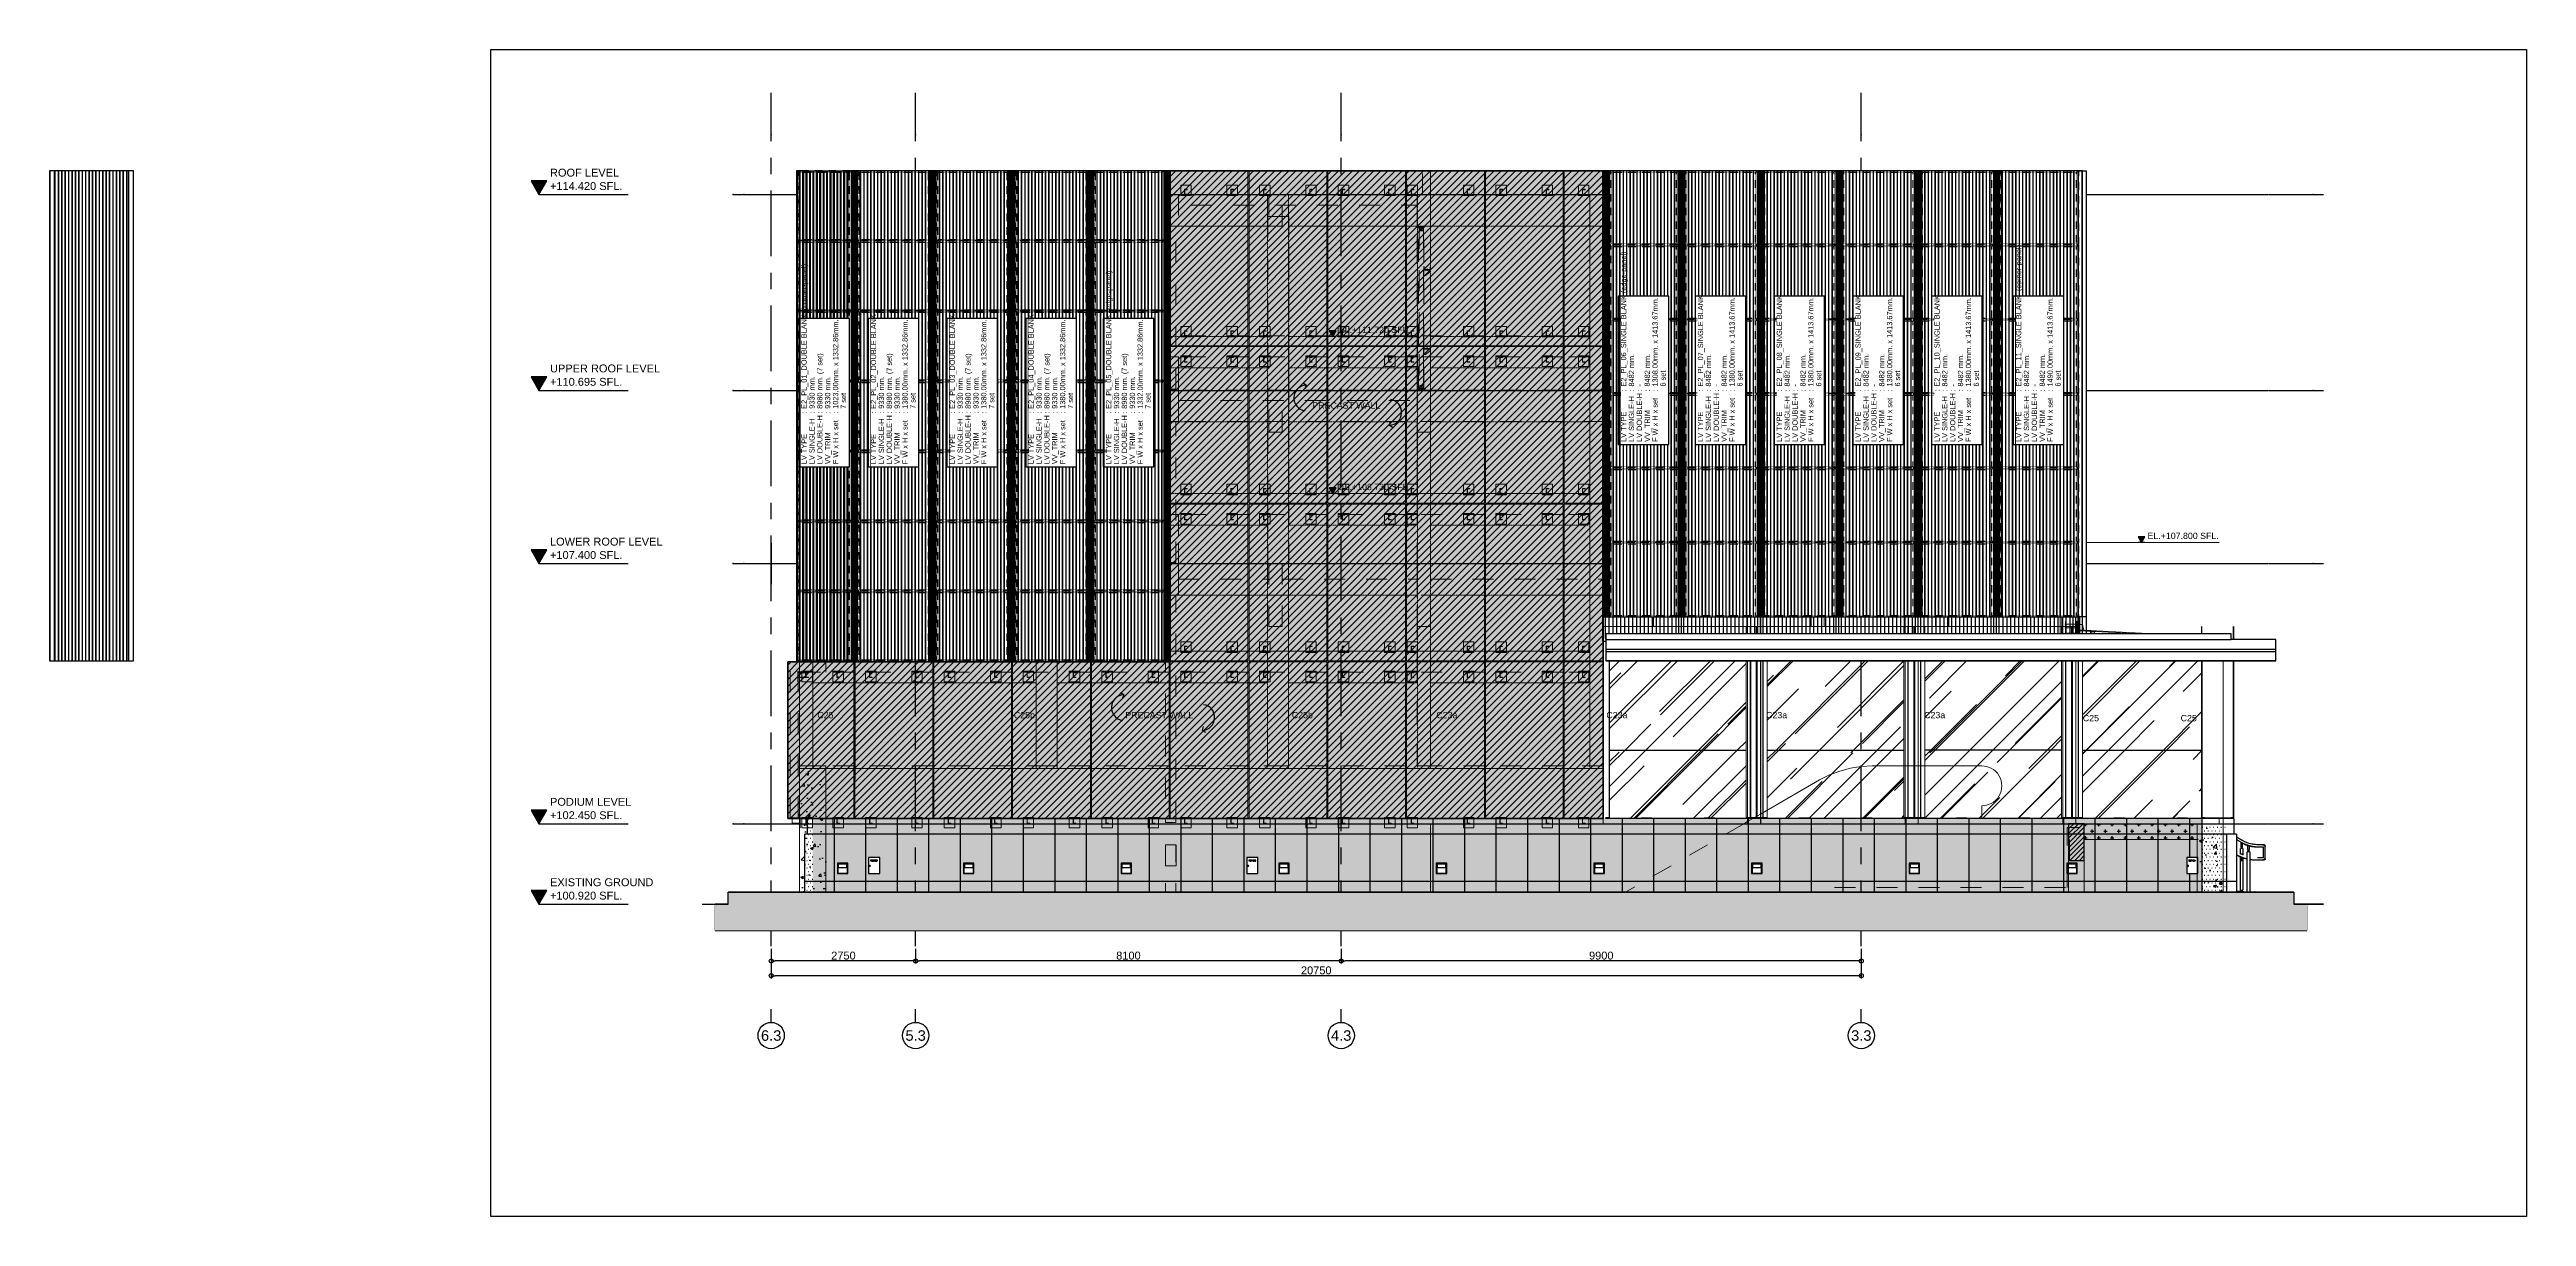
# Model space of a CAD drawing. Header units: millimetres. Extents: x 652937 to 1670132, y 1473552 to 2851037.
# Drawn here: x 740522 to 787669, y 1507049 to 1529249 of the extents above; entities that cross this region are included whole.
import ezdxf
from ezdxf.enums import TextEntityAlignment as Align
from ezdxf.xclip import XClip

# ---------------------------------------------------------------- set-up
doc = ezdxf.new("R2010")
doc.units = ezdxf.units.MM
doc.header["$XCLIPFRAME"] = 0
doc.set_wipeout_variables(frame=1)
for name, pattern in [('DPA_Hidden 250', [300, 200, -100]), ('Grid Line', [22.225, 12.7, -3.175, 3.175, -3.175]), ('HIDDEN', [0.375, 0.25, -0.125]), ('TA_GL_000.70000', [1.925, 0.7, -0.175, 0.175, -0.175, 0.7]), ('TA_GL_005.00000', [13.75, 5, -1.25, 1.25, -1.25, 5]), ('TA_HL_001.00000', [6.5, 3.55, -2.95]), ('XKITLINE00', [0]), ('XKITLINE02', [4, 2, -2])]:
    doc.linetypes.add(name, pattern=pattern)
for name, color, linetype, plot in [('000 - 0_HIDE_OBJ_FRAMING_DEF_SUB', 7, 'Continuous', False), ('000 - ESTIMATE_ASPG_MAIN_COLOR_6', 7, 'Continuous', False), ('000 - ESTIMATE_ASPG_TEXT_COLOR_1', 7, 'Continuous', False), ('000 - ESTIMATE_ASPG_WIPEOUT_', 7, 'Continuous', False), ('000_AREA_ASPG_AREA_HATCH_', 7, 'Continuous', False), ('000_AREA_ASPG_AREA_MAIN_COLOR_1', 7, 'Continuous', False)]:
    doc.layers.add(name, color=color, linetype=linetype, plot=plot)
for name, color, linetype in [('000 - 0_HIDE_OBJ_FRAMING_DEF_SUB_1', 7, 'Continuous'), ('000 - 0_SYM_DWG_GRID-BUBBLE_MAIN_COLOR_1', 7, 'Continuous'), ('000 - 0_SYM_DWG_GRIDLINE_MAIN_COLOR_1', 7, 'Continuous'), ('000 - 0_SYM_DWG_GRIDLINE_MAIN_COLOR_251', 7, 'Continuous'), ('000 - 0_SYM_DWG_LEVEL_MAIN_COLOR_2', 7, 'Continuous'), ('000 - 0_SYM_DWG_LEVEL_TEXT', 7, 'Continuous'), ('000 - CONCRETE_COL_WIPEOUT_', 7, 'Continuous'), ('000 - CONCRETE_WALL_HATCH_', 7, 'Continuous'), ('000 - CONCRETE_WALL_MAIN_COLOR_2', 7, 'Continuous'), ('000 - H A T C H', 7, 'Continuous'), ('010 - ASPG_DIMS_NOM', 7, 'Continuous'), ('010 - ASPG_EXTR_MAIN_COLOR_2', 7, 'Continuous'), ('010 - ASPG_EXTR_WIPEOUT_', 7, 'Continuous'), ('010 - ASPG_FRAMING_MAIN_COLOR_1', 7, 'Continuous'), ('010 - ASPG_FRAMING_SUB_COLOR_2', 7, 'Continuous'), ('010 - ASPG_FRAMING_SUB_COLOR_3', 7, 'Continuous'), ('010 - ASPG_FRAMING_WIPEOUT_', 7, 'Continuous'), ('CVA044__', 7, 'Continuous'), ('DIM', 7, 'Continuous')]:
    doc.layers.add(name, color=color, linetype=linetype)
for name, color, linetype, lineweight in [('A-010-M_LINE-T', 7, 'Continuous', 25), ('A-230-H_FLOOR', 7, 'Continuous', 25), ('A-230-M_FLOOR', 7, 'Continuous', 25), ('A-ANNO-DIMS', 7, 'Continuous', 9), ('A-GENM', 7, 'Continuous', 9), ('Bolt', 7, 'Continuous', 0), ('Part', 7, 'Continuous', 0), ('S-160-M_FOUND', 7, 'Continuous', 25), ('S-230-A-FLOOR', 7, 'Continuous', 9), ('Vertical Circulation', 7, 'Continuous', 9), ('Z-060-M_DETAIL', 7, 'Continuous', 9), ('Z-230-A_LEVEL', 7, 'Continuous', 9)]:
    doc.layers.add(name, color=color, linetype=linetype, lineweight=lineweight)
doc.styles.add('_Arial', font='arial.ttf')
doc.styles.add('ANGSANA', font='angsana.shx', dxfattribs={"width": 0.9})
doc.styles.add('Arial', font='arial.ttf')
doc.styles.add('Arial_1', font='arial.ttf', dxfattribs={"height": 125})
doc.styles.add('Arial_2', font='arial.ttf', dxfattribs={"height": 300})
doc.styles.add('FAMELINE_FOR_CKST', font='arial.ttf')
doc.styles.add('TA', font='', dxfattribs={"height": 4.5})
doc.styles.get('TA').set_extended_font_data('Cordia New')
doc.dimstyles.new('DPA-DIM-3_0_C-T', dxfattribs={"dimscale": 304.8, "dimtxt": 306.07782, "dimasz": 0.492126, "dimexe": 0.656168, "dimexo": 0.0625, "dimgap": 0.164042, "dimtad": 0, "dimjust": 2, "dimdec": 0, "dimzin": 0, "dimdsep": 46, "dimtxsty": 'Arial_2', "dimblk1": 'DOTBLANK', "dimblk2": 'OBLIQUE', "dimsah": 1, "dimcen": 0.09, "dimdle": 0.656168, "dimclrd": 7, "dimclre": 7, "dimclrt": 7, "dimadec": 8, "dimazin": 0, "dimtfac": 1, "dimtdec": 4, "dimtix": 1, "dimtmove": 2, "dimatfit": 3, "dimfxl": 1.312336, "dimfxlon": 1, "dimtvp": 1, "dimtolj": 1, "dimtzin": 0, "dimarcsym": 2})
doc.dimstyles.new('FAMELINE-CKST_C-C', dxfattribs={"dimtxt": 0.3, "dimasz": 0.15, "dimexe": 0.1, "dimexo": 0.1, "dimgap": 0.05, "dimtad": 1, "dimzin": 0, "dimdsep": 46, "dimtxsty": 'FAMELINE_FOR_CKST', "dimblk": 'ORIGIN', "dimblk1": 'ORIGIN', "dimblk2": 'ORIGIN', "dimsah": 1, "dimcen": 0.1, "dimdle": 0.1, "dimclrd": 7, "dimclre": 7, "dimclrt": 7, "dimadec": 0, "dimazin": 0, "dimtfac": 1, "dimtix": 1, "dimtmove": 2, "dimatfit": 3, "dimfxl": 1, "dimtolj": 1, "dimtzin": 0, "dimlwd": -1, "dimlwe": -1, "dimarcsym": 0})
pattern_1 = [(50, (-60850.9, 82257.5), (728.7365, -63.756), [76.2, -838.2]), (355, (-60850.9, 82257.5), (-140.9716, 764.2276), [60.96, -670.56]), (100.451, (-60790.15, 82252.2), (587.77, 700.467), [64.76, -712.36]), (46.184, (-60850.9, 82460.7), (1084.316, -168.171), [114.3, -1257.3]), (96.636, (-60760.5, 82446.7), (949.61, 989.71), [97.14, -1068.54]), (351.184, (-60850.9, 82460.7), (949.62, 989.701), [91.44, -1005.84]), (21, (-60749.3, 82409.9), (606.458, -409.0606), [76.2, -838.2]), (326, (-60749.3, 82409.9), (247.208, 736.753), [60.96, -670.56]), (71.451, (-60698.74, 82375.8), (853.668, 327.6855), [64.76, -712.36]), (37.5, (-60850.88, 82257.5), (12.3547, 338.2201), [6.706, -655.726, 6.706, -674.014, -673.1]), (37.5, (-60850.88, 82257.5), (12.3547, 338.2201), [-1343.152, 6.706, -666.394]), (7.5, (-60850.88, 82257.5), (267.2789, 400.7221), [6.706, -381.406, 6.706, -640.486, -256.54]), (7.5, (-60850.88, 82257.5), (267.2789, 400.7221), [-1035.304, 6.706, -249.834]), (327.5, (-61077.44, 82257.5), (542.3633, -22.9153), [6.706, -247.294, 6.706, -785.774, -1051.56]), (327.5, (-61077.44, 82257.5), (542.3633, -22.9153), [-1046.48, 6.706, -1044.854]), (317.5, (-61179.04, 82257.5), (592.517, 101.707), [6.706, -323.494, 6.706, -519.582, -746.76]), (317.5, (-61179.04, 82257.5), (592.517, 101.707), [-856.488, 6.706, -740.054])]
pattern_2 = [(0, (186823.404, -200), (35.282, 70.564), [7.823, -62.741])]
pattern_3 = [(90, (6060, 101150), (-600, 4e-14), [])]
pattern_4 = [(90, (6765, 101150), (-600, 4e-14), [])]
pattern_5 = [(45, (316145.4, 121030.8), (660.5113, 1761.362), [11676.29, -1556.84, 3892.097, -778.42]), (45, (316602.3, 122038.1), (-1282.4916, 181.641), [2335.258, -256.878, 4670.516, -583.815]), (45, (315952.77, 121773.86), (2493.4282, 3230.9986), [6227.355, -1089.787, 3113.678, -778.419])]

# ---------------------------------------------------------------- blocks, each defined once
blk = doc.blocks.new('GM_Louver Grill Vertical Z1 - Z Profile-17842814-ENT 3 ELE-2 Sheet')
at = {"layer": '000 - 0_HIDE_OBJ_FRAMING_DEF_SUB', "color": 7}
blk.add_line((-185547, 105925), (-185547, 114870), dxfattribs=at)
blk = doc.blocks.new('GM_Louver Grill Vertical Z1 - Z Profile-20321545-ENT 3 ELE-2 Sheet')
at = {"layer": '000 - 0_HIDE_OBJ_FRAMING_DEF_SUB', "color": 7}
blk.add_line((-201431, 105550), (-201431, 114870), dxfattribs=at)
blk = doc.blocks.new('*D6698')
at = {"layer": 'Defpoints', "color": 7, "transparency": 16777216}
for p in [(1664703, 100681), (1664703, 100681), (1664703, 100539)]:
    blk.add_point(p, dxfattribs=at)
blk = doc.blocks.new('_DotBlank')
at = {"color": 7, "linetype": 'ByBlock', "lineweight": -2}
blk.add_line((-0.5, 0), (-1, 0), dxfattribs=at)
blk.add_circle((0, 0), 0.5, dxfattribs=at)
blk = doc.blocks.new('_None')
blk = doc.blocks.new('_Oblique')
at = {"color": 7, "linetype": 'ByBlock', "lineweight": -2}
blk.add_line((-0.5, -0.5), (0.5, 0.5), dxfattribs=at)
blk = doc.blocks.new('PPLS_Escalator Straight - PPLS_Escalator Double_1000 mm_Width 1540-19132803-ESC19_Section A')
at = {"layer": 'Vertical Circulation', "color": 7, "lineweight": 35, "ltscale": 40}
for p, q in [((-188903, 100400), (-191370, 100400)), ((-191370, 100350), (-188903, 100350)), ((-188903, 100400), (-188903, 100400)), ((-188678, 100290), (-180417, 95521)), ((-191009, 99410), (-193345, 99410)), ((-193345, 99400), (-193345, 99300)), ((-193214, 99265), (-193105, 99265)), ((-193105, 99265), (-193105, 98200)), ((-193105, 98200), (-188790, 98200)), ((-188790, 98200), (-184149, 95521))]:
    blk.add_line(p, q, dxfattribs=at)
at = {"layer": 'Vertical Circulation', "color": 7, "linetype": 'HIDDEN', "lineweight": 35, "ltscale": 40}
for p, q in [((-191370, 99576), (-191370, 99600)), ((-191370, 99600), (-188715, 99600)), ((-188722, 99576), (-191370, 99576)), ((-191370, 99576), (-191370, 99410)), ((-188715, 99600), (-188722, 99576)), ((-181698, 95521), (-188722, 99576)), ((-188715, 99600), (-181649, 95521)), ((-193345, 99410), (-193345, 99400)), ((-191009, 99400), (-193345, 99400)), ((-193345, 99400), (-191009, 99400)), ((-191009, 99400), (-191009, 99410)), ((-191009, 99410), (-191009, 99400)), ((-190509, 99400), (-191009, 99400)), ((-191009, 99400), (-190576, 99150)), ((-191009, 99150), (-191009, 99400)), ((-191009, 99400), (-191009, 99150)), ((-188836, 99150), (-191009, 99150)), ((-190009, 99400), (-190509, 99400)), ((-190509, 99400), (-190076, 99150)), ((-189509, 99400), (-190009, 99400)), ((-190009, 99400), (-189576, 99150)), ((-189009, 99400), (-189509, 99400)), ((-189509, 99400), (-189076, 99150)), ((-189009, 99400), (-189009, 99400)), ((-189009, 99400), (-188829, 99400)), ((-189009, 99400), (-188829, 99400)), ((-188509, 99251), (-189009, 99251)), ((-189009, 99251), (-188576, 99001)), ((-182550, 95521), (-188836, 99150)), ((-188836, 99150), (-188836, 99150)), ((-188769, 99400), (-188511, 99251)), ((-188769, 99400), (-188511, 99251)), ((-188509, 99251), (-188509, 99251)), ((-188509, 99250), (-188078, 99001)), ((-188509, 99250), (-188078, 99001)), ((-188076, 99001), (-188576, 99001)), ((-188576, 99001), (-188143, 98751)), ((-187643, 98751), (-188143, 98751)), ((-188143, 98751), (-187710, 98501)), ((-188076, 99001), (-188076, 99001)), ((-188076, 99000), (-187645, 98751)), ((-188076, 99000), (-187645, 98751)), ((-187643, 98751), (-187643, 98751)), ((-187643, 98750), (-187212, 98501)), ((-187643, 98750), (-187212, 98501)), ((-187210, 98501), (-187710, 98501)), ((-187710, 98501), (-187277, 98251)), ((-186777, 98251), (-187277, 98251)), ((-187277, 98251), (-186844, 98001)), ((-187210, 98501), (-187210, 98501)), ((-187210, 98500), (-186779, 98251)), ((-187210, 98500), (-186779, 98251)), ((-186777, 98251), (-186777, 98251)), ((-186777, 98250), (-186346, 98001)), ((-186777, 98250), (-186346, 98001)), ((-186344, 98001), (-186844, 98001)), ((-186844, 98001), (-186411, 97751)), ((-185911, 97751), (-186411, 97751)), ((-186411, 97751), (-185978, 97501)), ((-186344, 98001), (-186344, 98001)), ((-186344, 98000), (-185913, 97751)), ((-186344, 98000), (-185913, 97751)), ((-185911, 97751), (-185911, 97751)), ((-185911, 97750), (-185480, 97501)), ((-185911, 97750), (-185480, 97501)), ((-185478, 97501), (-185978, 97501)), ((-185978, 97501), (-185545, 97251)), ((-185045, 97251), (-185545, 97251)), ((-185545, 97251), (-185112, 97001)), ((-185478, 97501), (-185478, 97501)), ((-185478, 97500), (-185047, 97251)), ((-185478, 97500), (-185047, 97251)), ((-185045, 97251), (-185045, 97251)), ((-185045, 97250), (-184613, 97001)), ((-185045, 97250), (-184613, 97001)), ((-184612, 97001), (-185112, 97001)), ((-185112, 97001), (-184679, 96751)), ((-184179, 96751), (-184679, 96751)), ((-184679, 96751), (-184246, 96501)), ((-184612, 97001), (-184612, 97001)), ((-184612, 97000), (-184180, 96751)), ((-184612, 97000), (-184180, 96751)), ((-184179, 96751), (-184179, 96751)), ((-184179, 96750), (-183747, 96501)), ((-184179, 96750), (-183747, 96501)), ((-183746, 96501), (-184246, 96501)), ((-184246, 96501), (-183813, 96251)), ((-183313, 96251), (-183813, 96251)), ((-183813, 96251), (-183380, 96001)), ((-183746, 96501), (-183746, 96501)), ((-183746, 96500), (-183314, 96251)), ((-183746, 96500), (-183314, 96251)), ((-183313, 96251), (-183313, 96251)), ((-183313, 96250), (-182881, 96001)), ((-183313, 96250), (-182881, 96001)), ((-182162, 96585), (-182162, 96586)), ((-182880, 96001), (-183380, 96001)), ((-183380, 96001), (-182947, 95751)), ((-182447, 95751), (-182947, 95751)), ((-182947, 95751), (-182548, 95521)), ((-182880, 96001), (-182880, 96001)), ((-182880, 96000), (-182448, 95751)), ((-182880, 96000), (-182448, 95751)), ((-182447, 95751), (-182447, 95751)), ((-182447, 95750), (-182049, 95521)), ((-182447, 95750), (-182049, 95521))]:
    blk.add_line(p, q, dxfattribs=at)
at = {"layer": 'Vertical Circulation', "color": 7, "lineweight": 35, "ltscale": 40, "flags": 128}
for points in [[(-191370, 100400), (-191388, 100400), (-191406, 100399), (-191424, 100397), (-191442, 100394), (-191459, 100391), (-191477, 100387), (-191494, 100382), (-191511, 100377), (-191528, 100371), (-191545, 100364), (-191562, 100357), (-191578, 100349), (-191593, 100341), (-191609, 100331), (-191624, 100321), (-191639, 100311), (-191653, 100300), (-191667, 100288), (-191680, 100276), (-191693, 100264), (-191705, 100250), (-191717, 100237), (-191728, 100223), (-191738, 100208), (-191749, 100193), (-191758, 100178), (-191767, 100162), (-191775, 100146), (-191782, 100130), (-191789, 100113), (-191795, 100096), (-191801, 100079), (-191806, 100062), (-191810, 100044), (-191813, 100026), (-191816, 100009), (-191818, 99991), (-191819, 99973), (-191820, 99955), (-191820, 99937), (-191819, 99919), (-191817, 99901), (-191815, 99883), (-191812, 99865), (-191808, 99848), (-191804, 99830), (-191799, 99813), (-191793, 99796), (-191786, 99779), (-191779, 99763), (-191771, 99747), (-191763, 99731), (-191754, 99715), (-191744, 99700), (-191734, 99685), (-191723, 99671), (-191711, 99657), (-191699, 99644), (-191687, 99631), (-191674, 99618), (-191660, 99606), (-191646, 99595), (-191632, 99584), (-191617, 99574), (-191602, 99564), (-191586, 99555), (-191570, 99547), (-191554, 99539), (-191537, 99532), (-191521, 99526), (-191504, 99520), (-191486, 99515), (-191469, 99511), (-191451, 99507), (-191433, 99505), (-191415, 99502), (-191398, 99501), (-191380, 99500), (-191370, 99500)], [(-188839, 100396), (-188841, 100396), (-188861, 100398), (-188881, 100400), (-188901, 100400), (-188903, 100400)], [(-188903, 100350), (-188885, 100350), (-188867, 100349), (-188849, 100347), (-188831, 100344), (-188813, 100341), (-188796, 100337), (-188778, 100332), (-188761, 100327), (-188744, 100321), (-188728, 100314), (-188711, 100307), (-188695, 100299), (-188679, 100291), (-188678, 100290)], [(-188776, 100383), (-188782, 100385), (-188802, 100390), (-188821, 100393), (-188836, 100395)], [(-188713, 100362), (-188725, 100367), (-188744, 100374), (-188763, 100380), (-188772, 100382)]]:
    blk.add_lwpolyline(points, dxfattribs=at)
at = {"layer": 'Vertical Circulation', "color": 7, "linetype": 'HIDDEN', "lineweight": 35, "ltscale": 40, "flags": 128}
blk.add_lwpolyline([(-188653, 100333), (-188670, 100343), (-188688, 100352), (-188706, 100360), (-188710, 100361)], dxfattribs=at)
at = {"layer": 'Vertical Circulation', "color": 7, "linetype": 'HIDDEN', "lineweight": 35, "ltscale": 40}
for centre in [(-191002, 99398), (-190502, 99398), (-190002, 99398), (-189502, 99398), (-189002, 99249), (-188569, 98999), (-188136, 98749), (-187703, 98499), (-187270, 98249), (-186837, 97999), (-186404, 97749), (-185971, 97499), (-185538, 97249), (-185105, 96999), (-184672, 96749), (-184239, 96499), (-183806, 96249), (-183373, 95999), (-182940, 95749)]:
    blk.add_arc(centre, 493, 329.7749, 0.2251, dxfattribs=at)
blk.add_ellipse((-191370, 99530), major_axis=(0, 20), ratio=0.000083, start_param=0, end_param=0.261799, dxfattribs=at)
blk = doc.blocks.new('*A3459102')
at = {"layer": 'Part', "color": 7, "linetype": 'XKITLINE00', "lineweight": 0}
for p, q in [((616.947211, 135.830227), (616.947209, 135.830227)), ((616.947209, 135.830227), (619.147209, 135.830227)), ((616.947209, 135.730227), (616.947209, 135.830227)), ((616.947211, 135.730227), (616.947209, 135.730227)), ((616.947209, 135.730227), (619.147209, 135.730227)), ((619.147211, 135.830227), (619.147209, 135.830227)), ((619.147209, 135.730227), (619.147209, 135.830227)), ((619.147211, 135.730227), (619.147209, 135.730227))]:
    blk.add_line(p, q, dxfattribs=at)
at = {"layer": 'Part', "color": 7, "linetype": 'XKITLINE02', "lineweight": 0}
for p, q in [((616.947211, 135.830227), (616.947211, 135.730227)), ((619.147209, 135.830227), (619.147211, 135.830227)), ((619.147209, 135.730227), (619.147211, 135.730227)), ((619.147211, 135.830227), (619.147211, 135.730227))]:
    blk.add_line(p, q, dxfattribs=at)
blk = doc.blocks.new('*A3460103')
at = {"layer": 'Part', "color": 7, "linetype": 'XKITLINE02', "lineweight": 0}
for p, q in [((618.12721, 136.430227), (618.077209, 136.430227)), ((618.077209, 136.430227), (618.077209, 135.930227)), ((618.077209, 135.830227), (618.67721, 135.830227)), ((618.127209, 135.930227), (618.127209, 136.430227)), ((618.67721, 135.830227), (618.67721, 135.880227))]:
    blk.add_line(p, q, dxfattribs=at)
at = {"layer": 'Part', "color": 7, "linetype": 'XKITLINE00', "lineweight": 0}
for p, q in [((618.077209, 135.930227), (618.077209, 135.830227)), ((618.127209, 135.930227), (618.127209, 135.880227)), ((618.677209, 135.880227), (618.127209, 135.880227)), ((618.677209, 135.830227), (618.677209, 135.880227))]:
    blk.add_line(p, q, dxfattribs=at)
blk = doc.blocks.new('*A3462105')
at = {"layer": 'Bolt', "color": 7, "linetype": 'XKITLINE02', "lineweight": 0}
for p, q in [((618.20641, 136.130227), (617.77721, 136.130227)), ((618.07721, 136.200227), (618.01721, 136.200227)), ((618.07721, 136.060227), (618.01721, 136.060227)), ((618.12721, 136.300227), (618.07721, 136.300227)), ((618.12721, 135.960227), (618.07721, 135.960227))]:
    blk.add_line(p, q, dxfattribs=at)
blk = doc.blocks.new('*A3463106')
at = {"layer": 'Bolt'}
for points in [[(617.22, 135.83), (617.22, 135.73), (617.08, 135.73), (617.08, 135.83)], [(619.02, 135.83), (619.02, 135.73), (618.88, 135.73), (618.88, 135.83)]]:
    blk.add_hatch(color=7, dxfattribs=at).paths.add_polyline_path(points, flags=17)
at = {"layer": 'Bolt', "color": 7, "linetype": 'XKITLINE00', "lineweight": 0}
for p, q in [((617.08, 135.83), (617.08, 135.73)), ((617.15, 135.83), (617.15, 135.73)), ((617.22, 135.83), (617.22, 135.73)), ((618.88, 135.83), (618.88, 135.73)), ((618.95, 135.83), (618.95, 135.73)), ((619.02, 135.83), (619.02, 135.73))]:
    blk.add_line(p, q, dxfattribs=at)
blk = doc.blocks.new('*A3534110')
at = {"layer": 'Part', "color": 7, "linetype": 'XKITLINE00', "lineweight": 0}
for p, q in [((616.947209, 162.330227), (616.947209, 162.430227)), ((616.947209, 162.430227), (619.147209, 162.430227)), ((619.147209, 162.330227), (616.947209, 162.330227)), ((619.147209, 162.330227), (619.147209, 162.430227)), ((619.147209, 162.430227), (619.147211, 162.430227)), ((619.147211, 162.330227), (619.147209, 162.330227))]:
    blk.add_line(p, q, dxfattribs=at)
at = {"layer": 'Part', "color": 7, "linetype": 'XKITLINE02', "lineweight": 0}
for p, q in [((616.947211, 162.330227), (616.947211, 162.430227)), ((619.147209, 162.430227), (619.147211, 162.430227)), ((619.147209, 162.330227), (619.147211, 162.330227)), ((619.147211, 162.330227), (619.147211, 162.430227))]:
    blk.add_line(p, q, dxfattribs=at)
blk = doc.blocks.new('*A3535111')
at = {"layer": 'Part', "color": 7, "linetype": 'XKITLINE00', "lineweight": 0}
for p, q in [((618.077209, 162.330227), (618.077209, 162.230227)), ((618.677209, 162.280227), (618.127209, 162.280227)), ((618.127209, 162.280227), (618.127209, 162.230227)), ((618.677209, 162.280227), (618.677209, 162.330227))]:
    blk.add_line(p, q, dxfattribs=at)
at = {"layer": 'Part', "color": 7, "linetype": 'XKITLINE02', "lineweight": 0}
for p, q in [((618.077209, 162.330227), (618.67721, 162.330227)), ((618.07721, 161.730227), (618.077209, 162.230227)), ((618.077209, 161.730227), (618.12721, 161.730227)), ((618.127209, 162.230227), (618.12721, 161.730227)), ((618.67721, 162.330227), (618.67721, 162.280227))]:
    blk.add_line(p, q, dxfattribs=at)
blk = doc.blocks.new('*A3536112')
at = {"layer": 'Part', "color": 7, "linetype": 'XKITLINE00', "lineweight": 0}
for p, q in [((616.747209, 162.630227), (616.947209, 162.430227)), ((616.947209, 162.430227), (619.177211, 162.430227)), ((619.177209, 162.430227), (619.347209, 162.630227))]:
    blk.add_line(p, q, dxfattribs=at)
at = {"layer": 'Part', "color": 7, "linetype": 'XKITLINE02', "lineweight": 0}
for p, q in [((616.747209, 162.630227), (619.347211, 162.630227)), ((616.947211, 162.430227), (616.747211, 162.630227)), ((619.177211, 162.430227), (619.347211, 162.630227))]:
    blk.add_line(p, q, dxfattribs=at)
blk = doc.blocks.new('*A3537113')
at = {"layer": 'Bolt', "color": 7, "linetype": 'XKITLINE02', "lineweight": 0}
for p, q in [((618.20641, 162.030227), (617.77721, 162.030227)), ((618.07721, 162.100227), (618.01721, 162.100227)), ((618.07721, 161.960227), (618.01721, 161.960227)), ((618.12721, 162.200227), (618.07721, 162.200227)), ((618.12721, 161.860227), (618.07721, 161.860227))]:
    blk.add_line(p, q, dxfattribs=at)
blk = doc.blocks.new('*A3538114')
at = {"layer": 'Bolt'}
for points in [[(617.22, 162.43), (617.22, 162.33), (617.08, 162.33), (617.08, 162.43)], [(619.02, 162.43), (619.02, 162.33), (618.88, 162.33), (618.88, 162.43)]]:
    blk.add_hatch(color=7, dxfattribs=at).paths.add_polyline_path(points, flags=17)
at = {"layer": 'Bolt', "color": 7, "linetype": 'XKITLINE00', "lineweight": 0}
for p, q in [((617.08, 162.33), (617.08, 162.43)), ((617.15, 162.33), (617.15, 162.43)), ((617.22, 162.33), (617.22, 162.43)), ((618.88, 162.33), (618.88, 162.43)), ((618.95, 162.33), (618.95, 162.43)), ((619.02, 162.33), (619.02, 162.43))]:
    blk.add_line(p, q, dxfattribs=at)
blk = doc.blocks.new('*A3461104')
at = {"layer": 'Part', "color": 7, "linetype": 'XKITLINE00', "lineweight": 0}
for p, q in [((616.747209, 135.530227), (616.947209, 135.730227)), ((616.947209, 135.730227), (616.947211, 135.730227)), ((619.177211, 135.730227), (616.947209, 135.730227)), ((619.347209, 135.530227), (619.177209, 135.730227))]:
    blk.add_line(p, q, dxfattribs=at)
at = {"layer": 'Part', "color": 7, "linetype": 'XKITLINE02', "lineweight": 0}
for p, q in [((616.747209, 135.530227), (619.347211, 135.530227)), ((616.747211, 135.530227), (616.947211, 135.730227)), ((619.347211, 135.530227), (619.177211, 135.730227))]:
    blk.add_line(p, q, dxfattribs=at)
blk = doc.blocks.new('*A1489973')
at = {"layer": 'Part', "color": 7, "linetype": 'XKITLINE02', "lineweight": 0}
for p, q in [((567.337001, 24.773517), (553.237008, 25.512464)), ((553.237008, 25.512464), (553.237008, 24.098617)), ((553.237008, 24.098617), (567.337001, 24.098617)), ((567.337001, 24.098617), (567.337001, 24.773517))]:
    blk.add_line(p, q, dxfattribs=at)
at = {"layer": 'Part', "color": 7, "linetype": 'XKITLINE00', "lineweight": 0}
blk.add_line((567.337001, 24.773517), (567.333076, 24.773723), dxfattribs=at)
blk = doc.blocks.new('*A1490974')
at = {"layer": 'Part', "color": 7, "linetype": 'XKITLINE00', "lineweight": 0}
for p, q in [((567.337001, 24.098617), (553.237001, 24.098617)), ((567.337001, 24.048617), (553.237001, 24.048617)), ((567.337001, 24.048617), (567.337001, 24.098617))]:
    blk.add_line(p, q, dxfattribs=at)
at = {"layer": 'Part', "color": 7, "linetype": 'XKITLINE02', "lineweight": 0}
blk.add_line((553.237001, 24.098617), (553.237001, 24.048617), dxfattribs=at)
blk = doc.blocks.new('*A1491975')
at = {"layer": 'Part', "color": 7, "linetype": 'XKITLINE00', "lineweight": 0}
for p, q in [((567.337001, 24.848617), (553.237001, 25.587567)), ((567.333075, 24.77372), (553.237001, 25.512464)), ((567.337001, 24.848617), (567.333075, 24.77372))]:
    blk.add_line(p, q, dxfattribs=at)
at = {"layer": 'Part', "color": 7, "linetype": 'XKITLINE02', "lineweight": 0}
blk.add_line((553.237001, 25.587567), (553.237001, 25.512464), dxfattribs=at)
blk = doc.blocks.new('*A1492976')
at = {"layer": 'Part', "color": 7, "linetype": 'XKITLINE02', "lineweight": 0}
for p, q in [((554.102068, 24.841326), (554.099451, 24.791395)), ((554.099451, 24.791395), (554.473938, 24.771769)), ((554.446595, 24.82327), (554.102068, 24.841326)), ((554.136087, 25.490435), (554.138703, 25.540367)), ((554.480614, 25.472379), (554.136087, 25.490435)), ((554.446595, 24.82327), (554.476689, 25.397482)), ((554.51319, 25.520741), (554.473938, 24.771769)), ((554.476689, 25.397482), (554.480614, 25.472379)), ((554.506648, 25.395912), (554.476689, 25.397482))]:
    blk.add_line(p, q, dxfattribs=at)
at = {"layer": 'Part', "color": 7, "linetype": 'XKITLINE00', "lineweight": 0}
blk.add_line((554.138703, 25.540367), (554.51319, 25.520741), dxfattribs=at)
blk = doc.blocks.new('*A1493977')
at = {"layer": 'Part', "color": 7, "linetype": 'XKITLINE00', "lineweight": 0}
for p, q in [((553.737008, 26.087564), (553.237008, 26.087564)), ((553.850115, 25.555433), (553.737008, 26.087564))]:
    blk.add_line(p, q, dxfattribs=at)
at = {"layer": 'Part', "color": 7, "linetype": 'XKITLINE02', "lineweight": 0}
for p, q in [((553.237008, 25.587564), (553.237008, 26.087564)), ((553.850115, 25.555433), (553.237008, 25.587564))]:
    blk.add_line(p, q, dxfattribs=at)
blk = doc.blocks.new('*A1495979')
at = {"layer": 'Part', "color": 7, "linetype": 'XKITLINE02', "lineweight": 0}
for p, q in [((554.475238, 24.796669), (554.506639, 25.395846)), ((554.849724, 24.777043), (554.475238, 24.796669)), ((554.506639, 25.395846), (554.881125, 25.37622)), ((554.551577, 25.393491), (554.520176, 24.794313)), ((554.881125, 25.37622), (554.849724, 24.777043))]:
    blk.add_line(p, q, dxfattribs=at)
blk = doc.blocks.new('*A1498982')
at = {"layer": 'Bolt', "color": 7, "linetype": 'XKITLINE02', "lineweight": 0}
for p, q in [((554.568882, 24.967031), (554.329606, 24.979487)), ((554.581879, 25.216692), (554.342603, 25.229149)), ((554.482452, 24.933979), (554.452492, 24.935539)), ((554.486351, 25.008878), (554.456391, 25.010437)), ((554.495449, 25.183641), (554.465489, 25.185201)), ((554.499348, 25.25854), (554.469388, 25.260099)), ((554.527386, 24.93164), (554.482447, 24.933979)), ((554.531285, 25.006539), (554.486346, 25.008878)), ((554.540383, 25.181302), (554.495444, 25.183641)), ((554.544282, 25.2562), (554.499343, 25.25854))]:
    blk.add_line(p, q, dxfattribs=at)
blk = doc.blocks.new('*A1499983')
at = {"layer": 'Part', "color": 7, "linetype": 'XKITLINE00', "lineweight": 0}
for p, q in [((553.112008, 26.387589), (553.237008, 26.387589)), ((553.112008, 26.387589), (553.112008, 23.787589)), ((553.237008, 26.387589), (553.237008, 23.787589)), ((553.112008, 23.787589), (553.237008, 23.787589))]:
    blk.add_line(p, q, dxfattribs=at)
blk = doc.blocks.new('*A1500984')
at = {"layer": 'Part', "color": 7, "linetype": 'XKITLINE00', "lineweight": 0}
for p, q in [((569.342182, 24.651106), (569.339502, 24.641106)), ((569.339502, 24.641106), (569.339502, 24.086106)), ((569.339502, 24.086106), (569.352002, 24.086106)), ((569.349502, 24.658426), (569.342182, 24.651106)), ((569.359502, 24.661106), (569.349502, 24.658426)), ((569.352002, 24.641106), (569.353007, 24.644856)), ((569.352002, 24.086106), (569.352002, 24.641106)), ((569.353007, 24.644856), (569.355752, 24.647601)), ((569.355752, 24.647601), (569.359502, 24.648606)), ((569.359502, 24.661106), (569.744502, 24.661106)), ((569.359502, 24.648606), (569.744502, 24.648606)), ((569.754502, 24.658426), (569.744502, 24.661106)), ((569.744502, 24.648606), (569.748252, 24.647601)), ((569.748252, 24.647601), (569.750997, 24.644856)), ((569.750997, 24.644856), (569.752002, 24.641106)), ((569.752002, 24.641106), (569.752002, 23.748117)), ((569.752002, 23.748117), (571.857397, 23.637122)), ((569.761823, 24.651106), (569.754502, 24.658426)), ((569.764502, 24.641106), (569.761823, 24.651106)), ((569.764502, 23.759976), (569.764502, 24.641106)), ((571.858055, 23.649605), (569.764502, 23.759976)), ((571.857397, 23.637122), (571.862443, 23.634794)), ((571.871512, 23.643397), (571.858055, 23.649605)), ((571.862443, 23.634794), (571.864502, 23.629632)), ((571.864502, 23.543606), (571.864502, 23.629632)), ((571.877002, 23.629632), (571.871512, 23.643397)), ((571.877002, 23.543606), (571.877002, 23.629632)), ((569.339502, 22.748606), (569.327002, 22.748606)), ((569.327002, 22.668606), (569.327002, 22.748606)), ((569.327002, 22.668606), (569.329682, 22.658606)), ((569.329682, 22.658606), (569.337002, 22.651285)), ((569.337002, 22.651285), (569.347002, 22.648606)), ((569.339502, 22.668606), (569.339502, 22.748606)), ((569.340507, 22.664856), (569.339502, 22.668606)), ((569.343252, 22.662111), (569.340507, 22.664856)), ((569.347002, 22.661106), (569.343252, 22.662111)), ((570.864502, 22.661106), (569.347002, 22.661106)), ((570.877002, 22.648606), (569.347002, 22.648606)), ((571.857002, 23.536106), (570.614502, 23.536106)), ((570.614502, 23.536106), (570.614502, 22.698606)), ((570.614502, 22.698606), (570.618856, 22.682356)), ((570.618856, 22.682356), (570.630752, 22.67046)), ((571.857002, 23.523606), (570.627002, 23.523606)), ((570.627002, 23.523606), (570.627002, 22.698606)), ((570.629682, 22.688606), (570.627002, 22.698606)), ((570.637002, 22.681285), (570.629682, 22.688606)), ((570.630752, 22.67046), (570.647002, 22.666106)), ((570.647002, 22.678606), (570.637002, 22.681285)), ((570.647002, 22.678606), (570.877002, 22.678606)), ((570.647002, 22.666106), (570.864502, 22.666106)), ((570.864502, 22.666106), (570.864502, 22.661106)), ((570.877002, 22.678606), (570.877002, 22.648606)), ((571.860752, 23.537111), (571.857002, 23.536106)), ((571.857002, 23.523606), (571.867002, 23.526285)), ((571.863497, 23.539856), (571.860752, 23.537111)), ((571.864502, 23.543606), (571.863497, 23.539856)), ((571.867002, 23.526285), (571.874323, 23.533606)), ((571.874323, 23.533606), (571.877002, 23.543606))]:
    blk.add_line(p, q, dxfattribs=at)
blk = doc.blocks.new('*A1501985')
at = {"layer": 'Part', "color": 7, "linetype": 'XKITLINE00', "lineweight": 0}
for p, q in [((569.342182, 24.651106), (569.339502, 24.641106)), ((569.339502, 24.641106), (569.339502, 24.086106)), ((569.339502, 24.086106), (569.352002, 24.086106)), ((569.349502, 24.658426), (569.342182, 24.651106)), ((569.359502, 24.661106), (569.349502, 24.658426)), ((569.352002, 24.641106), (569.353007, 24.644856)), ((569.352002, 24.086106), (569.352002, 24.641106)), ((569.353007, 24.644856), (569.355752, 24.647601)), ((569.355752, 24.647601), (569.359502, 24.648606)), ((569.359502, 24.661106), (569.744502, 24.661106)), ((569.359502, 24.648606), (569.744502, 24.648606)), ((569.754502, 24.658426), (569.744502, 24.661106)), ((569.744502, 24.648606), (569.748252, 24.647601)), ((569.748252, 24.647601), (569.750997, 24.644856)), ((569.750997, 24.644856), (569.752002, 24.641106)), ((569.752002, 24.641106), (569.752002, 23.748117)), ((569.752002, 23.748117), (571.857397, 23.637122)), ((569.761823, 24.651106), (569.754502, 24.658426)), ((569.764502, 24.641106), (569.761823, 24.651106)), ((569.764502, 23.759976), (569.764502, 24.641106)), ((571.858055, 23.649605), (569.764502, 23.759976)), ((571.857397, 23.637122), (571.862443, 23.634794)), ((571.871512, 23.643397), (571.858055, 23.649605)), ((571.862443, 23.634794), (571.864502, 23.629632)), ((571.864502, 23.543606), (571.864502, 23.629632)), ((571.877002, 23.629632), (571.871512, 23.643397)), ((571.877002, 23.543606), (571.877002, 23.629632)), ((569.339502, 22.748606), (569.327002, 22.748606)), ((569.327002, 22.668606), (569.327002, 22.748606)), ((569.327002, 22.668606), (569.329682, 22.658606)), ((569.329682, 22.658606), (569.337002, 22.651285)), ((569.337002, 22.651285), (569.347002, 22.648606)), ((569.339502, 22.668606), (569.339502, 22.748606)), ((569.340507, 22.664856), (569.339502, 22.668606)), ((569.343252, 22.662111), (569.340507, 22.664856)), ((569.347002, 22.661106), (569.343252, 22.662111)), ((570.864502, 22.661106), (569.347002, 22.661106)), ((570.877002, 22.648606), (569.347002, 22.648606)), ((571.857002, 23.536106), (570.614502, 23.536106)), ((570.614502, 23.536106), (570.614502, 22.698606)), ((570.614502, 22.698606), (570.618856, 22.682356)), ((570.618856, 22.682356), (570.630752, 22.67046)), ((571.857002, 23.523606), (570.627002, 23.523606)), ((570.627002, 23.523606), (570.627002, 22.698606)), ((570.629682, 22.688606), (570.627002, 22.698606)), ((570.637002, 22.681285), (570.629682, 22.688606)), ((570.630752, 22.67046), (570.647002, 22.666106)), ((570.647002, 22.678606), (570.637002, 22.681285)), ((570.647002, 22.678606), (570.877002, 22.678606)), ((570.647002, 22.666106), (570.864502, 22.666106)), ((570.864502, 22.666106), (570.864502, 22.661106)), ((570.877002, 22.678606), (570.877002, 22.648606)), ((571.860752, 23.537111), (571.857002, 23.536106)), ((571.857002, 23.523606), (571.867002, 23.526285)), ((571.863497, 23.539856), (571.860752, 23.537111)), ((571.864502, 23.543606), (571.863497, 23.539856)), ((571.867002, 23.526285), (571.874323, 23.533606)), ((571.874323, 23.533606), (571.877002, 23.543606))]:
    blk.add_line(p, q, dxfattribs=at)
blk = doc.blocks.new('*A1502986')
at = {"layer": 'Part', "color": 7, "linetype": 'XKITLINE02', "lineweight": 0}
for p, q in [((567.627002, 24.973606), (567.377002, 24.973606)), ((567.377002, 24.973606), (567.377002, 24.723606)), ((567.377002, 24.723606), (567.627002, 24.723606)), ((567.611002, 24.739606), (567.393002, 24.957606)), ((567.611002, 24.957606), (567.393002, 24.739606)), ((567.393002, 24.739606), (567.393002, 24.957606)), ((567.393002, 24.957606), (567.611002, 24.957606)), ((567.611002, 24.739606), (567.393002, 24.739606)), ((567.611002, 24.957606), (567.611002, 24.739606)), ((567.627002, 24.723606), (567.627002, 24.973606))]:
    blk.add_line(p, q, dxfattribs=at)
blk = doc.blocks.new('*A1503987')
at = {"layer": 'Part', "color": 7, "linetype": 'XKITLINE02', "lineweight": 0}
for p, q in [((569.627002, 24.598606), (569.377002, 24.598606)), ((569.377002, 24.598606), (569.377002, 24.348606)), ((569.377002, 24.348606), (569.627002, 24.348606)), ((569.611002, 24.364606), (569.393002, 24.582606)), ((569.611002, 24.582606), (569.393002, 24.364606)), ((569.393002, 24.364606), (569.393002, 24.582606)), ((569.393002, 24.582606), (569.611002, 24.582606)), ((569.611002, 24.364606), (569.393002, 24.364606)), ((569.611002, 24.582606), (569.611002, 24.364606)), ((569.627002, 24.348606), (569.627002, 24.598606))]:
    blk.add_line(p, q, dxfattribs=at)
blk = doc.blocks.new('*A1504988')
at = {"layer": 'Part', "color": 7, "linetype": 'XKITLINE02', "lineweight": 0}
for p, q in [((567.627002, 23.523606), (567.377002, 23.523606)), ((567.377002, 23.523606), (567.377002, 23.273606)), ((567.377002, 23.273606), (567.627002, 23.273606)), ((567.611002, 23.289606), (567.393002, 23.507606)), ((567.611002, 23.507606), (567.393002, 23.289606)), ((567.393002, 23.289606), (567.393002, 23.507606)), ((567.393002, 23.507606), (567.611002, 23.507606)), ((567.611002, 23.289606), (567.393002, 23.289606)), ((567.611002, 23.507606), (567.611002, 23.289606)), ((567.627002, 23.273606), (567.627002, 23.523606))]:
    blk.add_line(p, q, dxfattribs=at)
blk = doc.blocks.new('*A1505989')
at = {"layer": 'Part', "color": 7, "linetype": 'XKITLINE02', "lineweight": 0}
for p, q in [((569.377002, 22.873606), (569.252002, 22.873606)), ((569.252002, 22.873606), (569.252002, 22.748606)), ((569.252002, 22.748606), (569.377002, 22.748606)), ((569.367002, 22.758606), (569.262002, 22.863606)), ((569.367002, 22.863606), (569.262002, 22.758606)), ((569.262002, 22.758606), (569.262002, 22.863606)), ((569.262002, 22.863606), (569.367002, 22.863606)), ((569.367002, 22.758606), (569.262002, 22.758606)), ((569.367002, 22.863606), (569.367002, 22.758606)), ((569.377002, 22.748606), (569.377002, 22.873606))]:
    blk.add_line(p, q, dxfattribs=at)
blk = doc.blocks.new('*A1506990')
at = {"layer": 'Part', "color": 7, "linetype": 'XKITLINE02', "lineweight": 0}
for p, q in [((570.527002, 22.873606), (570.402002, 22.873606)), ((570.402002, 22.873606), (570.402002, 22.748606)), ((570.402002, 22.748606), (570.527002, 22.748606)), ((570.517002, 22.758606), (570.412002, 22.863606)), ((570.517002, 22.863606), (570.412002, 22.758606)), ((570.412002, 22.758606), (570.412002, 22.863606)), ((570.412002, 22.863606), (570.517002, 22.863606)), ((570.517002, 22.758606), (570.412002, 22.758606)), ((570.517002, 22.863606), (570.517002, 22.758606)), ((570.527002, 22.748606), (570.527002, 22.873606))]:
    blk.add_line(p, q, dxfattribs=at)
blk = doc.blocks.new('*A1507991')
at = {"layer": 'Part', "color": 7, "linetype": 'XKITLINE02', "lineweight": 0}
for p, q in [((570.527002, 23.523606), (570.402002, 23.523606)), ((570.402002, 23.523606), (570.402002, 23.398606)), ((570.402002, 23.398606), (570.527002, 23.398606)), ((570.517002, 23.408606), (570.412002, 23.513606)), ((570.517002, 23.513606), (570.412002, 23.408606)), ((570.412002, 23.408606), (570.412002, 23.513606)), ((570.412002, 23.513606), (570.517002, 23.513606)), ((570.517002, 23.408606), (570.412002, 23.408606)), ((570.517002, 23.513606), (570.517002, 23.408606)), ((570.527002, 23.398606), (570.527002, 23.523606))]:
    blk.add_line(p, q, dxfattribs=at)
blk = doc.blocks.new('*A1508992')
at = {"layer": 'Part', "color": 7, "linetype": 'XKITLINE02', "lineweight": 0}
for p, q in [((569.627002, 23.523606), (569.377002, 23.523606)), ((569.377002, 23.523606), (569.377002, 23.273606)), ((569.377002, 23.273606), (569.627002, 23.273606)), ((569.611002, 23.289606), (569.393002, 23.507606)), ((569.611002, 23.507606), (569.393002, 23.289606)), ((569.393002, 23.289606), (569.393002, 23.507606)), ((569.393002, 23.507606), (569.611002, 23.507606)), ((569.611002, 23.289606), (569.393002, 23.289606)), ((569.611002, 23.507606), (569.611002, 23.289606)), ((569.627002, 23.273606), (569.627002, 23.523606))]:
    blk.add_line(p, q, dxfattribs=at)
blk = doc.blocks.new('*A1509993')
at = {"layer": 'Part', "color": 7, "linetype": 'XKITLINE02', "lineweight": 0}
for p, q in [((566.319951, 24.873617), (565.944951, 24.873617)), ((565.944951, 24.873617), (565.944951, 24.838617)), ((565.944951, 24.838617), (566.119951, 24.838617)), ((566.119951, 24.158617), (565.944951, 24.158617)), ((565.944951, 24.158617), (565.944951, 24.123617)), ((565.944951, 24.123617), (566.319951, 24.123617)), ((566.119951, 24.838617), (566.119951, 24.158617)), ((566.144951, 24.158617), (566.144951, 24.838617)), ((566.144951, 24.838617), (566.319951, 24.838617)), ((566.319951, 24.158617), (566.144951, 24.158617)), ((566.319951, 24.838617), (566.319951, 24.873617)), ((566.319951, 24.123617), (566.319951, 24.158617))]:
    blk.add_line(p, q, dxfattribs=at)
blk = doc.blocks.new('*A1510994')
at = {"layer": 'Part', "color": 7, "linetype": 'XKITLINE02', "lineweight": 0}
for p, q in [((567.333051, 24.848617), (566.958051, 24.848617)), ((566.958051, 24.848617), (566.958051, 24.798617)), ((566.958051, 24.798617), (567.303051, 24.798617)), ((567.303051, 24.148617), (566.958051, 24.148617)), ((566.958051, 24.148617), (566.958051, 24.098617)), ((566.958051, 24.098617), (567.333051, 24.098617)), ((567.303051, 24.798617), (567.303051, 24.148617)), ((567.333051, 24.098617), (567.333051, 24.848617))]:
    blk.add_line(p, q, dxfattribs=at)
blk = doc.blocks.new('*A1511995')
at = {"layer": 'Part', "color": 7, "linetype": 'XKITLINE02', "lineweight": 0}
for p, q in [((567.627002, 24.973606), (567.377002, 24.973606)), ((567.377002, 24.973606), (567.377002, 24.723606)), ((567.377002, 24.723606), (567.627002, 24.723606)), ((567.611002, 24.739606), (567.393002, 24.957606)), ((567.611002, 24.957606), (567.393002, 24.739606)), ((567.393002, 24.739606), (567.393002, 24.957606)), ((567.393002, 24.957606), (567.611002, 24.957606)), ((567.611002, 24.739606), (567.393002, 24.739606)), ((567.611002, 24.957606), (567.611002, 24.739606)), ((567.627002, 24.723606), (567.627002, 24.973606))]:
    blk.add_line(p, q, dxfattribs=at)
blk = doc.blocks.new('*A1512996')
at = {"layer": 'Part', "color": 7, "linetype": 'XKITLINE02', "lineweight": 0}
for p, q in [((569.627002, 24.598606), (569.377002, 24.598606)), ((569.377002, 24.598606), (569.377002, 24.348606)), ((569.377002, 24.348606), (569.627002, 24.348606)), ((569.611002, 24.364606), (569.393002, 24.582606)), ((569.611002, 24.582606), (569.393002, 24.364606)), ((569.393002, 24.364606), (569.393002, 24.582606)), ((569.393002, 24.582606), (569.611002, 24.582606)), ((569.611002, 24.364606), (569.393002, 24.364606)), ((569.611002, 24.582606), (569.611002, 24.364606)), ((569.627002, 24.348606), (569.627002, 24.598606))]:
    blk.add_line(p, q, dxfattribs=at)
blk = doc.blocks.new('*A1513997')
at = {"layer": 'Part', "color": 7, "linetype": 'XKITLINE02', "lineweight": 0}
for p, q in [((567.627002, 23.523606), (567.377002, 23.523606)), ((567.377002, 23.523606), (567.377002, 23.273606)), ((567.377002, 23.273606), (567.627002, 23.273606)), ((567.611002, 23.289606), (567.393002, 23.507606)), ((567.611002, 23.507606), (567.393002, 23.289606)), ((567.393002, 23.289606), (567.393002, 23.507606)), ((567.393002, 23.507606), (567.611002, 23.507606)), ((567.611002, 23.289606), (567.393002, 23.289606)), ((567.611002, 23.507606), (567.611002, 23.289606)), ((567.627002, 23.273606), (567.627002, 23.523606))]:
    blk.add_line(p, q, dxfattribs=at)
blk = doc.blocks.new('*A1514998')
at = {"layer": 'Part', "color": 7, "linetype": 'XKITLINE02', "lineweight": 0}
for p, q in [((569.377002, 22.873606), (569.252002, 22.873606)), ((569.252002, 22.873606), (569.252002, 22.748606)), ((569.252002, 22.748606), (569.377002, 22.748606)), ((569.367002, 22.758606), (569.262002, 22.863606)), ((569.367002, 22.863606), (569.262002, 22.758606)), ((569.262002, 22.758606), (569.262002, 22.863606)), ((569.262002, 22.863606), (569.367002, 22.863606)), ((569.367002, 22.758606), (569.262002, 22.758606)), ((569.367002, 22.863606), (569.367002, 22.758606)), ((569.377002, 22.748606), (569.377002, 22.873606))]:
    blk.add_line(p, q, dxfattribs=at)
blk = doc.blocks.new('*A1515999')
at = {"layer": 'Part', "color": 7, "linetype": 'XKITLINE02', "lineweight": 0}
for p, q in [((570.527002, 22.873606), (570.402002, 22.873606)), ((570.402002, 22.873606), (570.402002, 22.748606)), ((570.402002, 22.748606), (570.527002, 22.748606)), ((570.517002, 22.758606), (570.412002, 22.863606)), ((570.517002, 22.863606), (570.412002, 22.758606)), ((570.412002, 22.758606), (570.412002, 22.863606)), ((570.412002, 22.863606), (570.517002, 22.863606)), ((570.517002, 22.758606), (570.412002, 22.758606)), ((570.517002, 22.863606), (570.517002, 22.758606)), ((570.527002, 22.748606), (570.527002, 22.873606))]:
    blk.add_line(p, q, dxfattribs=at)
blk = doc.blocks.new('*A15161000')
at = {"layer": 'Part', "color": 7, "linetype": 'XKITLINE02', "lineweight": 0}
for p, q in [((570.527002, 23.523606), (570.402002, 23.523606)), ((570.402002, 23.523606), (570.402002, 23.398606)), ((570.402002, 23.398606), (570.527002, 23.398606)), ((570.517002, 23.408606), (570.412002, 23.513606)), ((570.517002, 23.513606), (570.412002, 23.408606)), ((570.412002, 23.408606), (570.412002, 23.513606)), ((570.412002, 23.513606), (570.517002, 23.513606)), ((570.517002, 23.408606), (570.412002, 23.408606)), ((570.517002, 23.513606), (570.517002, 23.408606)), ((570.527002, 23.398606), (570.527002, 23.523606))]:
    blk.add_line(p, q, dxfattribs=at)
blk = doc.blocks.new('*A15171001')
at = {"layer": 'Part', "color": 7, "linetype": 'XKITLINE02', "lineweight": 0}
for p, q in [((569.627002, 23.523606), (569.377002, 23.523606)), ((569.377002, 23.523606), (569.377002, 23.273606)), ((569.377002, 23.273606), (569.627002, 23.273606)), ((569.611002, 23.289606), (569.393002, 23.507606)), ((569.611002, 23.507606), (569.393002, 23.289606)), ((569.393002, 23.289606), (569.393002, 23.507606)), ((569.393002, 23.507606), (569.611002, 23.507606)), ((569.611002, 23.289606), (569.393002, 23.289606)), ((569.611002, 23.507606), (569.611002, 23.289606)), ((569.627002, 23.273606), (569.627002, 23.523606))]:
    blk.add_line(p, q, dxfattribs=at)
blk = doc.blocks.new('*A15181002')
at = {"layer": 'Bolt', "color": 7, "linetype": 'XKITLINE02', "lineweight": 0}
for p, q in [((566.229551, 24.623617), (565.989951, 24.623617)), ((566.229551, 24.373617), (565.989951, 24.373617)), ((566.144951, 24.661117), (566.119951, 24.661117)), ((566.144951, 24.586117), (566.119951, 24.586117)), ((566.144951, 24.411117), (566.119951, 24.411117)), ((566.144951, 24.336117), (566.119951, 24.336117)), ((566.189951, 24.661117), (566.144951, 24.661117)), ((566.189951, 24.586117), (566.144951, 24.586117)), ((566.189951, 24.411117), (566.144951, 24.411117)), ((566.189951, 24.336117), (566.144951, 24.336117))]:
    blk.add_line(p, q, dxfattribs=at)
blk = doc.blocks.new('*A15191003')
at = {"layer": 'Bolt'}
for points in [[(565.64, 23.54), (565.64, 23.6), (565.73, 23.6), (565.73, 23.54)], [(565.64, 23.54), (565.64, 23.6), (565.73, 23.6), (565.73, 23.54)], [(566.54, 23.54), (566.54, 23.6), (566.63, 23.6), (566.63, 23.54)], [(566.54, 23.54), (566.54, 23.6), (566.63, 23.6), (566.63, 23.54)]]:
    blk.add_hatch(color=7, dxfattribs=at).paths.add_polyline_path(points, flags=17)
at = {"layer": 'Bolt', "color": 7, "linetype": 'XKITLINE00', "lineweight": 0}
for p, q in [((565.64, 23.54), (565.64, 23.6)), ((565.64, 23.54), (565.64, 23.6)), ((565.69, 23.49), (565.69, 23.74)), ((565.69, 23.49), (565.69, 23.74)), ((565.73, 23.54), (565.73, 23.6)), ((565.73, 23.54), (565.73, 23.6)), ((566.54, 23.54), (566.54, 23.6)), ((566.54, 23.54), (566.54, 23.6)), ((566.59, 23.49), (566.59, 23.74)), ((566.59, 23.49), (566.59, 23.74)), ((566.63, 23.54), (566.63, 23.6)), ((566.63, 23.54), (566.63, 23.6))]:
    blk.add_line(p, q, dxfattribs=at)
blk = doc.blocks.new('*A15201004')
at = {"layer": 'Bolt'}
for points in [[(565.77, 23.6), (565.77, 23.54), (565.7, 23.54), (565.7, 23.6)], [(565.77, 23.6), (565.77, 23.54), (565.7, 23.54), (565.7, 23.6)], [(566.57, 23.6), (566.57, 23.54), (566.5, 23.54), (566.5, 23.6)], [(566.57, 23.6), (566.57, 23.54), (566.5, 23.54), (566.5, 23.6)]]:
    blk.add_hatch(color=7, dxfattribs=at).paths.add_polyline_path(points, flags=17)
at = {"layer": 'Bolt', "color": 7, "linetype": 'XKITLINE00', "lineweight": 0}
for p, q in [((565.7, 23.6), (565.7, 23.54)), ((565.7, 23.6), (565.7, 23.54)), ((565.74, 23.6), (565.74, 23.54)), ((565.74, 23.6), (565.74, 23.54)), ((565.77, 23.6), (565.77, 23.54)), ((565.77, 23.6), (565.77, 23.54)), ((566.5, 23.6), (566.5, 23.54)), ((566.5, 23.6), (566.5, 23.54)), ((566.54, 23.6), (566.54, 23.54)), ((566.54, 23.6), (566.54, 23.54)), ((566.57, 23.6), (566.57, 23.54)), ((566.57, 23.6), (566.57, 23.54))]:
    blk.add_line(p, q, dxfattribs=at)
blk = doc.blocks.new('*A15211005')
at = {"layer": 'Part', "color": 7, "linetype": 'XKITLINE02', "lineweight": 0}
for p, q in [((566.519951, 24.773617), (566.144951, 24.773617)), ((566.144951, 24.773617), (566.144951, 24.223617)), ((566.519951, 24.223617), (566.144951, 24.223617)), ((566.189951, 24.223617), (566.189951, 24.773617)), ((566.519951, 24.773617), (566.519951, 24.223617))]:
    blk.add_line(p, q, dxfattribs=at)
blk = doc.blocks.new('*A15221006')
at = {"layer": 'Part', "color": 7, "linetype": 'XKITLINE00', "lineweight": 0}
for p, q in [((565.387437, 23.598606), (565.387437, 24.048456)), ((566.887437, 24.048456), (565.387437, 24.048456)), ((565.432437, 23.598606), (565.432437, 24.048456)), ((566.842437, 24.048456), (566.842437, 23.598606)), ((566.887437, 24.048456), (566.887437, 23.598606))]:
    blk.add_line(p, q, dxfattribs=at)
at = {"layer": 'Part', "color": 7, "linetype": 'XKITLINE02', "lineweight": 0}
for p, q in [((565.387437, 23.598456), (565.387437, 23.598606)), ((565.387437, 23.598606), (565.387437, 23.598456)), ((566.887437, 23.598456), (565.387437, 23.598456)), ((565.432437, 23.598606), (565.432437, 23.598456)), ((565.432437, 23.598456), (565.432437, 23.598606)), ((565.432437, 23.598606), (565.432437, 23.598456)), ((566.842437, 23.598606), (566.842437, 23.598456)), ((566.842437, 23.598456), (566.842437, 23.598606)), ((566.842437, 23.598456), (566.842437, 23.598606)), ((566.842437, 23.598606), (566.842437, 23.598456)), ((566.887437, 23.598606), (566.887437, 23.598456))]:
    blk.add_line(p, q, dxfattribs=at)
blk = doc.blocks.new('*A15231007')
at = {"layer": 'Part', "color": 7, "linetype": 'XKITLINE00', "lineweight": 0}
for p, q in [((565.336983, 23.598606), (566.936983, 23.598606)), ((565.336983, 23.598606), (565.336983, 23.538606)), ((566.936983, 23.598606), (566.936983, 23.538606)), ((565.336983, 23.538606), (566.936983, 23.538606))]:
    blk.add_line(p, q, dxfattribs=at)
blk = doc.blocks.new('*A15241008')
at = {"layer": 'Part', "color": 7, "linetype": 'XKITLINE00', "lineweight": 0}
for p, q in [((567.337001, 24.848617), (567.337001, 24.048617)), ((567.337001, 24.848617), (567.387001, 24.848617)), ((567.387001, 24.048617), (567.337001, 24.048617)), ((567.387001, 24.848617), (567.387001, 24.048617))]:
    blk.add_line(p, q, dxfattribs=at)
at = {"layer": 'Part', "color": 7, "linetype": 'XKITLINE02', "lineweight": 0}
for p, q in [((567.387001, 24.723514), (567.337001, 24.723514)), ((567.387001, 24.198617), (567.337001, 24.198617))]:
    blk.add_line(p, q, dxfattribs=at)
blk = doc.blocks.new('*A15251009')
at = {"layer": 'Part', "color": 7, "linetype": 'XKITLINE00', "lineweight": 0}
for p, q in [((567.377002, 24.973606), (567.627002, 24.973606)), ((567.377002, 23.523606), (567.377002, 24.973606)), ((567.627002, 24.973606), (567.627002, 23.523606)), ((567.627002, 23.523606), (567.377002, 23.523606))]:
    blk.add_line(p, q, dxfattribs=at)
at = {"layer": 'Part', "color": 7, "linetype": 'XKITLINE02', "lineweight": 0}
for p, q in [((567.393002, 24.973606), (567.393002, 23.523606)), ((567.611002, 23.523606), (567.611002, 24.973606))]:
    blk.add_line(p, q, dxfattribs=at)
blk = doc.blocks.new('*A15261010')
at = {"layer": 'Part', "color": 7, "linetype": 'XKITLINE00', "lineweight": 0}
for p, q in [((569.627002, 24.598606), (569.377002, 24.598606)), ((569.377002, 24.598606), (569.377002, 23.523606)), ((569.627002, 24.598606), (569.627002, 23.523606)), ((569.627002, 23.523606), (569.377002, 23.523606))]:
    blk.add_line(p, q, dxfattribs=at)
at = {"layer": 'Part', "color": 7, "linetype": 'XKITLINE02', "lineweight": 0}
for p, q in [((569.393002, 24.598606), (569.393002, 23.523606)), ((569.611002, 23.523606), (569.611002, 24.598606))]:
    blk.add_line(p, q, dxfattribs=at)
blk = doc.blocks.new('*A15271011')
at = {"layer": 'Part', "color": 7, "linetype": 'XKITLINE00', "lineweight": 0}
for p, q in [((569.627002, 23.523606), (567.377002, 23.523606)), ((567.377002, 23.523606), (567.377002, 23.273606)), ((569.627002, 23.273606), (567.377002, 23.273606)), ((569.627002, 23.523606), (569.627002, 23.273606))]:
    blk.add_line(p, q, dxfattribs=at)
at = {"layer": 'Part', "color": 7, "linetype": 'XKITLINE02', "lineweight": 0}
for p, q in [((567.377002, 23.507606), (569.627002, 23.507606)), ((569.627002, 23.289606), (567.377002, 23.289606))]:
    blk.add_line(p, q, dxfattribs=at)
blk = doc.blocks.new('*A15281012')
at = {"layer": 'Part', "color": 7, "linetype": 'XKITLINE00', "lineweight": 0}
for p, q in [((569.627002, 23.523606), (569.627002, 23.398606)), ((569.627002, 23.523606), (570.527002, 23.523606)), ((569.627002, 23.398606), (570.527002, 23.398606)), ((570.527002, 23.523606), (570.527002, 23.398606))]:
    blk.add_line(p, q, dxfattribs=at)
at = {"layer": 'Part', "color": 7, "linetype": 'XKITLINE02', "lineweight": 0}
for p, q in [((569.627002, 23.513606), (570.527002, 23.513606)), ((570.527002, 23.408606), (569.627002, 23.408606))]:
    blk.add_line(p, q, dxfattribs=at)
blk = doc.blocks.new('*A15291013')
at = {"layer": 'Part', "color": 7, "linetype": 'XKITLINE00', "lineweight": 0}
for p, q in [((570.527002, 23.398606), (570.402002, 23.398606)), ((570.402002, 23.398606), (570.402002, 22.873606)), ((570.527002, 22.873606), (570.402002, 22.873606)), ((570.527002, 23.398606), (570.527002, 22.873606))]:
    blk.add_line(p, q, dxfattribs=at)
at = {"layer": 'Part', "color": 7, "linetype": 'XKITLINE02', "lineweight": 0}
for p, q in [((570.412002, 23.398606), (570.412002, 22.873606)), ((570.517002, 22.873606), (570.517002, 23.398606))]:
    blk.add_line(p, q, dxfattribs=at)
blk = doc.blocks.new('*A15301014')
at = {"layer": 'Part', "color": 7, "linetype": 'XKITLINE00', "lineweight": 0}
for p, q in [((569.252002, 22.748606), (569.252002, 22.873606)), ((570.527002, 22.873606), (569.252002, 22.873606)), ((570.527002, 22.748606), (569.252002, 22.748606)), ((570.527002, 22.873606), (570.527002, 22.748606))]:
    blk.add_line(p, q, dxfattribs=at)
at = {"layer": 'Part', "color": 7, "linetype": 'XKITLINE02', "lineweight": 0}
for p, q in [((570.527002, 22.863606), (569.252002, 22.863606)), ((570.527002, 22.758606), (569.252002, 22.758606))]:
    blk.add_line(p, q, dxfattribs=at)
blk = doc.blocks.new('*A15311015')
at = {"layer": 'Part', "color": 7, "linetype": 'XKITLINE00', "lineweight": 0}
for p, q in [((569.252002, 22.873606), (569.252002, 23.273606)), ((569.377002, 23.273606), (569.252002, 23.273606)), ((569.377002, 22.873606), (569.252002, 22.873606)), ((569.377002, 22.873606), (569.377002, 23.273606))]:
    blk.add_line(p, q, dxfattribs=at)
at = {"layer": 'Part', "color": 7, "linetype": 'XKITLINE02', "lineweight": 0}
for p, q in [((569.262002, 23.273606), (569.262002, 22.873606)), ((569.367002, 23.273606), (569.367002, 22.873606))]:
    blk.add_line(p, q, dxfattribs=at)
blk = doc.blocks.new('*A15321016')
at = {"layer": 'Part', "color": 7, "linetype": 'XKITLINE00', "lineweight": 0}
for p, q in [((566.519951, 24.773617), (566.144951, 24.773617)), ((566.144951, 24.773617), (566.144951, 24.223617)), ((566.519951, 24.223617), (566.144951, 24.223617)), ((566.189951, 24.773617), (566.189951, 24.223617)), ((566.519951, 24.773617), (566.519951, 24.223617))]:
    blk.add_line(p, q, dxfattribs=at)
blk = doc.blocks.new('*A15331017')
at = {"layer": 'Part', "color": 7, "linetype": 'XKITLINE00', "lineweight": 0}
for p, q in [((554.475238, 24.796669), (554.506639, 25.395846)), ((554.849724, 24.777043), (554.475238, 24.796669)), ((554.881125, 25.37622), (554.506639, 25.395846)), ((554.551577, 25.393491), (554.520176, 24.794313)), ((554.881125, 25.37622), (554.849724, 24.777043))]:
    blk.add_line(p, q, dxfattribs=at)
blk = doc.blocks.new('*A15341018')
at = {"layer": 'Bolt'}
for points in [[(554.53, 24.93), (554.48, 24.93), (554.49, 25.01), (554.53, 25.01)], [(554.54, 25.18), (554.5, 25.18), (554.5, 25.26), (554.54, 25.26)]]:
    blk.add_hatch(color=7, dxfattribs=at).paths.add_polyline_path(points, flags=17)
at = {"layer": 'Bolt', "color": 7, "linetype": 'XKITLINE00', "lineweight": 0}
for p, q in [((554.55, 24.97), (554.01, 25)), ((554.56, 25.22), (554.02, 25.25)), ((554.53, 24.93), (554.48, 24.93)), ((554.53, 25.01), (554.49, 25.01)), ((554.54, 25.26), (554.5, 25.26)), ((554.54, 25.18), (554.5, 25.18))]:
    blk.add_line(p, q, dxfattribs=at)
blk = doc.blocks.new('*A15351019')
at = {"layer": 'Part', "color": 7, "linetype": 'XKITLINE00', "lineweight": 0}
for p, q in [((567.377002, 24.973606), (567.627002, 24.973606)), ((567.377002, 23.523606), (567.377002, 24.973606)), ((567.627002, 24.973606), (567.627002, 23.523606)), ((567.627002, 23.523606), (567.377002, 23.523606))]:
    blk.add_line(p, q, dxfattribs=at)
at = {"layer": 'Part', "color": 7, "linetype": 'XKITLINE02', "lineweight": 0}
for p, q in [((567.393002, 24.973606), (567.393002, 23.523606)), ((567.611002, 23.523606), (567.611002, 24.973606))]:
    blk.add_line(p, q, dxfattribs=at)
blk = doc.blocks.new('*A15361020')
at = {"layer": 'Part', "color": 7, "linetype": 'XKITLINE00', "lineweight": 0}
for p, q in [((569.627002, 24.598606), (569.377002, 24.598606)), ((569.377002, 24.598606), (569.377002, 23.523606)), ((569.627002, 24.598606), (569.627002, 23.523606)), ((569.627002, 23.523606), (569.377002, 23.523606))]:
    blk.add_line(p, q, dxfattribs=at)
at = {"layer": 'Part', "color": 7, "linetype": 'XKITLINE02', "lineweight": 0}
for p, q in [((569.393002, 24.598606), (569.393002, 23.523606)), ((569.611002, 23.523606), (569.611002, 24.598606))]:
    blk.add_line(p, q, dxfattribs=at)
blk = doc.blocks.new('*A15371021')
at = {"layer": 'Part', "color": 7, "linetype": 'XKITLINE00', "lineweight": 0}
for p, q in [((569.627002, 23.523606), (567.377002, 23.523606)), ((567.377002, 23.523606), (567.377002, 23.273606)), ((569.627002, 23.273606), (567.377002, 23.273606)), ((569.627002, 23.523606), (569.627002, 23.273606))]:
    blk.add_line(p, q, dxfattribs=at)
at = {"layer": 'Part', "color": 7, "linetype": 'XKITLINE02', "lineweight": 0}
for p, q in [((567.377002, 23.507606), (569.627002, 23.507606)), ((569.627002, 23.289606), (567.377002, 23.289606))]:
    blk.add_line(p, q, dxfattribs=at)
blk = doc.blocks.new('*A15381022')
at = {"layer": 'Part', "color": 7, "linetype": 'XKITLINE00', "lineweight": 0}
for p, q in [((569.627002, 23.523606), (569.627002, 23.398606)), ((569.627002, 23.523606), (570.527002, 23.523606)), ((569.627002, 23.398606), (570.527002, 23.398606)), ((570.527002, 23.523606), (570.527002, 23.398606))]:
    blk.add_line(p, q, dxfattribs=at)
at = {"layer": 'Part', "color": 7, "linetype": 'XKITLINE02', "lineweight": 0}
for p, q in [((569.627002, 23.513606), (570.527002, 23.513606)), ((570.527002, 23.408606), (569.627002, 23.408606))]:
    blk.add_line(p, q, dxfattribs=at)
blk = doc.blocks.new('*A15391023')
at = {"layer": 'Part', "color": 7, "linetype": 'XKITLINE00', "lineweight": 0}
for p, q in [((570.527002, 23.398606), (570.402002, 23.398606)), ((570.402002, 23.398606), (570.402002, 22.873606)), ((570.527002, 22.873606), (570.402002, 22.873606)), ((570.527002, 23.398606), (570.527002, 22.873606))]:
    blk.add_line(p, q, dxfattribs=at)
at = {"layer": 'Part', "color": 7, "linetype": 'XKITLINE02', "lineweight": 0}
for p, q in [((570.412002, 23.398606), (570.412002, 22.873606)), ((570.517002, 22.873606), (570.517002, 23.398606))]:
    blk.add_line(p, q, dxfattribs=at)
blk = doc.blocks.new('*A15401024')
at = {"layer": 'Part', "color": 7, "linetype": 'XKITLINE00', "lineweight": 0}
for p, q in [((569.252002, 22.748606), (569.252002, 22.873606)), ((570.527002, 22.873606), (569.252002, 22.873606)), ((570.527002, 22.748606), (569.252002, 22.748606)), ((570.527002, 22.873606), (570.527002, 22.748606))]:
    blk.add_line(p, q, dxfattribs=at)
at = {"layer": 'Part', "color": 7, "linetype": 'XKITLINE02', "lineweight": 0}
for p, q in [((570.527002, 22.863606), (569.252002, 22.863606)), ((570.527002, 22.758606), (569.252002, 22.758606))]:
    blk.add_line(p, q, dxfattribs=at)
blk = doc.blocks.new('*A15411025')
at = {"layer": 'Part', "color": 7, "linetype": 'XKITLINE00', "lineweight": 0}
for p, q in [((569.252002, 22.873606), (569.252002, 23.273606)), ((569.377002, 23.273606), (569.252002, 23.273606)), ((569.377002, 22.873606), (569.252002, 22.873606)), ((569.377002, 22.873606), (569.377002, 23.273606))]:
    blk.add_line(p, q, dxfattribs=at)
at = {"layer": 'Part', "color": 7, "linetype": 'XKITLINE02', "lineweight": 0}
for p, q in [((569.262002, 23.273606), (569.262002, 22.873606)), ((569.367002, 23.273606), (569.367002, 22.873606))]:
    blk.add_line(p, q, dxfattribs=at)
blk = doc.blocks.new('*A15451029')
at = {"layer": 'Part', "color": 7, "linetype": 'XKITLINE00', "lineweight": 0}
for p, q in [((567.627002, 25.223606), (567.377002, 25.223606)), ((567.377002, 25.223606), (567.377002, 24.973606)), ((567.377002, 24.973606), (567.627002, 24.973606)), ((567.611002, 24.989606), (567.393002, 25.207606)), ((567.393002, 24.989606), (567.393002, 25.207606)), ((567.393002, 25.207606), (567.611002, 25.207606)), ((567.393002, 24.989606), (567.611002, 25.207606)), ((567.611002, 24.989606), (567.393002, 24.989606)), ((567.611002, 25.207606), (567.611002, 24.989606)), ((567.627002, 24.973606), (567.627002, 25.223606))]:
    blk.add_line(p, q, dxfattribs=at)
blk = doc.blocks.new('12')
at = {"layer": 'Defpoints', "color": 7}
for p, q in [((663504.977, 1524495.641), (663504.977, 1524494.862)), ((663504.587, 1524495.252), (663505.366, 1524495.252))]:
    blk.add_line(p, q, dxfattribs=at)
at = {"layer": 'Part', "color": 7, "linetype": 'XKITLINE00', "lineweight": 0}
for points in [[(663512.572, 1524499.392), (663512.572, 1524502.722), (663514.052, 1524502.722), (663514.052, 1524499.392)], [(663514.072, 1524499.392), (663514.072, 1524502.722), (663515.552, 1524502.722), (663515.552, 1524499.392)], [(663515.572, 1524499.392), (663515.572, 1524502.722), (663517.052, 1524502.722), (663517.052, 1524499.392)], [(663517.072, 1524499.392), (663517.072, 1524502.722), (663518.552, 1524502.722), (663518.552, 1524499.392)], [(663518.572, 1524499.392), (663518.572, 1524502.722), (663520.052, 1524502.722), (663520.052, 1524499.392)], [(663520.072, 1524499.392), (663520.072, 1524502.722), (663520.814, 1524502.722), (663520.814, 1524499.392)], [(663512.572, 1524496.402), (663512.572, 1524499.382), (663514.052, 1524499.382), (663514.052, 1524496.402)], [(663514.072, 1524496.402), (663514.072, 1524499.382), (663515.552, 1524499.382), (663515.552, 1524496.402)], [(663515.572, 1524496.402), (663515.572, 1524499.382), (663517.052, 1524499.382), (663517.052, 1524496.402)], [(663517.072, 1524496.402), (663517.072, 1524499.382), (663518.552, 1524499.382), (663518.552, 1524496.402)], [(663518.572, 1524496.402), (663518.572, 1524499.382), (663520.052, 1524499.382), (663520.052, 1524496.402)], [(663520.072, 1524496.402), (663520.072, 1524499.382), (663520.814, 1524499.382), (663520.814, 1524496.402)], [(663512.572, 1524493.402), (663512.572, 1524496.382), (663514.052, 1524496.382), (663514.052, 1524493.402)], [(663514.072, 1524493.402), (663514.072, 1524496.382), (663515.552, 1524496.382), (663515.552, 1524493.402)], [(663515.572, 1524493.402), (663515.572, 1524496.382), (663517.052, 1524496.382), (663517.052, 1524493.402)], [(663517.072, 1524493.402), (663517.072, 1524496.382), (663518.552, 1524496.382), (663518.552, 1524493.402)], [(663518.572, 1524493.402), (663518.572, 1524496.382), (663520.052, 1524496.382), (663520.052, 1524493.402)], [(663520.072, 1524493.402), (663520.072, 1524496.382), (663520.814, 1524496.382), (663520.814, 1524493.402)]]:
    blk.add_lwpolyline(points, close=True, dxfattribs=at)
for points in [[(663505.291, 1524491.15), (663505.291, 1524493.382), (663506.552, 1524493.382), (663506.552, 1524491.15)], [(663506.572, 1524491.15), (663506.572, 1524493.382), (663508.052, 1524493.382), (663508.052, 1524491.15)], [(663508.072, 1524491.15), (663508.072, 1524493.382), (663509.552, 1524493.382), (663509.552, 1524491.15)], [(663509.572, 1524491.15), (663509.572, 1524493.382), (663511.052, 1524493.382), (663511.052, 1524491.15)], [(663511.072, 1524491.15), (663511.072, 1524493.382), (663512.552, 1524493.382), (663512.552, 1524491.15)], [(663512.572, 1524491.15), (663512.572, 1524493.382), (663514.052, 1524493.382), (663514.052, 1524491.15)], [(663514.072, 1524491.15), (663514.072, 1524493.382), (663515.552, 1524493.382), (663515.552, 1524491.15)], [(663515.572, 1524491.15), (663515.572, 1524493.382), (663517.052, 1524493.382), (663517.052, 1524491.15)], [(663517.072, 1524491.15), (663517.072, 1524493.382), (663518.552, 1524493.382), (663518.552, 1524491.15)], [(663518.572, 1524491.15), (663518.572, 1524493.382), (663520.052, 1524493.382), (663520.052, 1524491.15)], [(663520.072, 1524491.15), (663520.072, 1524493.382), (663520.814, 1524493.382), (663520.814, 1524491.15)]]:
    blk.add_lwpolyline(points, dxfattribs=at)
at = {"color": 7, "lineweight": 0, "xscale": 0.2, "yscale": 0.2, "zscale": 0.2}
for name in ['*A1499983', '*A1493977', '*A1491975', '*A1489973', '*A15341018', '*A1492976', '*A1498982', '*A1495979', '*A15331017', '*A1509993', '*A15181002', '*A15211005', '*A15321016', '*A1510994', '*A15241008', '*A15451029', '*A1502986', '*A1511995', '*A15251009', '*A15351019', '*A1500984', '*A1501985', '*A1503987', '*A1512996', '*A15261010', '*A15361020', '*A1490974', '*A15231007', '*A15221006', '*A15191003', '*A15201004', '*A1504988', '*A1513997', '*A15271011', '*A15371021', '*A15311015', '*A15411025', '*A1505989', '*A1514998', '*A15301014', '*A15401024', '*A1508992', '*A15171001', '*A15281012', '*A15381022', '*A1507991', '*A15161000', '*A15291013', '*A15391023', '*A1506990', '*A1515999']:
    blk.add_blockref(name, (663419.191, 1524488.872), dxfattribs=at)
blk = doc.blocks.new('LEV-SEC')
blk.add_hatch(color=7).paths.add_polyline_path([(-1.6, 2.7), (0, 0), (1.6, 2.7)])
at = {"color": 7}
for p, q in [((-1.6, 2.7), (0, 0)), ((1.6, 2.7), (-1.6, 2.7)), ((1.6, 0), (-1.6, 0)), ((0, 0), (1.6, 2.7))]:
    blk.add_line(p, q, dxfattribs=at)
at = {"color": 7, "style": 'ANGSANA'}
blk.add_attdef('ELEVATION', text='', height=2.4, dxfattribs=at).set_placement((2.9, 2.2), align=Align.BOTTOM_LEFT)
blk = doc.blocks.new('*A25003573')
at = {"layer": 'Part', "color": 7, "linetype": 'XKITLINE02', "lineweight": 0}
for p, q in [((162.629951, 44.772868), (162.62995, 44.772868)), ((162.629951, 44.722868), (162.629951, 44.367868)), ((162.629951, 44.427868), (162.629951, 36.867868)), ((162.864951, 44.772868), (162.86495, 31.672868)), ((162.89495, 31.672868), (162.89495, 44.427868)), ((162.894951, 44.772868), (162.894951, 31.672868)), ((163.129951, 44.722868), (163.129951, 36.867868)), ((162.629951, 37.222868), (162.62995, 31.672868)), ((163.129951, 37.222868), (163.129951, 36.867868)), ((162.629951, 31.672868), (162.62995, 31.672868))]:
    blk.add_line(p, q, dxfattribs=at)
at = {"layer": 'Part', "color": 7, "linetype": 'XKITLINE00', "lineweight": 0}
for p, q in [((163.129951, 44.772868), (162.629951, 44.772868)), ((162.629951, 44.772868), (162.629951, 44.722868)), ((162.629951, 44.367868), (162.629951, 37.222868)), ((163.129951, 44.772868), (163.129951, 44.722868)), ((163.129951, 44.367868), (163.129951, 37.222868)), ((162.629951, 36.867868), (162.629951, 31.672868)), ((163.129951, 36.867868), (163.129951, 31.672868)), ((163.129951, 31.672868), (162.629951, 31.672868))]:
    blk.add_line(p, q, dxfattribs=at)
blk = doc.blocks.new('*A27103783')
at = {"layer": 'Part', "color": 7, "linetype": 'XKITLINE02', "lineweight": 0}
for p, q in [((162.22995, 31.472868), (162.32995, 31.572868)), ((163.529951, 31.472868), (162.22995, 31.472868)), ((162.329951, 31.572868), (162.32995, 31.572868)), ((163.42995, 31.572868), (163.52995, 31.472868)), ((163.52995, 31.472868), (163.529951, 31.472868))]:
    blk.add_line(p, q, dxfattribs=at)
at = {"layer": 'Part', "color": 7, "linetype": 'XKITLINE00', "lineweight": 0}
for p, q in [((162.329951, 31.572868), (162.229951, 31.472868)), ((163.429951, 31.572868), (162.329951, 31.572868)), ((163.429951, 31.572868), (163.529951, 31.472868))]:
    blk.add_line(p, q, dxfattribs=at)
blk = doc.blocks.new('*A27113784')
at = {"layer": 'Bolt', "color": 7, "linetype": 'XKITLINE02', "lineweight": 0}
for p, q in [((162.934551, 31.797868), (162.719951, 31.797868)), ((162.864951, 31.832868), (162.839951, 31.832868)), ((162.864951, 31.762868), (162.839951, 31.762868)), ((162.894951, 31.832868), (162.864951, 31.832868)), ((162.894951, 31.762868), (162.864951, 31.762868))]:
    blk.add_line(p, q, dxfattribs=at)
blk = doc.blocks.new('*A27123785')
at = {"layer": 'Part', "color": 7, "linetype": 'XKITLINE00', "lineweight": 0}
for p, q in [((163.429951, 31.622868), (162.32995, 31.622868)), ((163.429951, 31.572868), (162.32995, 31.572868)), ((162.329951, 31.572868), (162.329951, 31.622868)), ((163.429951, 31.622868), (163.429951, 31.572868))]:
    blk.add_line(p, q, dxfattribs=at)
at = {"layer": 'Part', "color": 7, "linetype": 'XKITLINE02', "lineweight": 0}
for p, q in [((162.32995, 31.622868), (162.32995, 31.572868)), ((163.42995, 31.572868), (163.42995, 31.622868))]:
    blk.add_line(p, q, dxfattribs=at)
blk = doc.blocks.new('*A27133786')
at = {"layer": 'Part', "color": 7, "linetype": 'XKITLINE00', "lineweight": 0}
for p, q in [((162.839951, 31.647868), (162.564951, 31.647868)), ((162.564951, 31.647868), (162.564951, 31.622868)), ((162.839951, 31.672868), (162.839951, 31.647868)), ((162.864951, 31.672868), (162.864951, 31.622868))]:
    blk.add_line(p, q, dxfattribs=at)
at = {"layer": 'Part', "color": 7, "linetype": 'XKITLINE02', "lineweight": 0}
for p, q in [((162.564951, 31.622868), (162.564951, 31.647868)), ((162.564951, 31.622868), (162.864951, 31.622868)), ((162.864951, 31.922868), (162.839951, 31.922868)), ((162.839951, 31.922868), (162.839951, 31.672868)), ((162.864951, 31.672868), (162.864951, 31.922868))]:
    blk.add_line(p, q, dxfattribs=at)
blk = doc.blocks.new('*A27143787')
at = {"layer": 'Bolt'}
for points in [[(162.51, 31.62), (162.51, 31.57), (162.44, 31.57), (162.44, 31.62)], [(163.31, 31.62), (163.31, 31.57), (163.24, 31.57), (163.24, 31.62)]]:
    blk.add_hatch(color=7, dxfattribs=at).paths.add_polyline_path(points, flags=17)
at = {"layer": 'Bolt', "color": 7, "linetype": 'XKITLINE00', "lineweight": 0}
for p, q in [((162.44, 31.57), (162.44, 31.62)), ((162.48, 31.57), (162.48, 31.62)), ((162.51, 31.57), (162.51, 31.62)), ((163.24, 31.57), (163.24, 31.62)), ((163.28, 31.57), (163.28, 31.62)), ((163.31, 31.57), (163.31, 31.62))]:
    blk.add_line(p, q, dxfattribs=at)
blk = doc.blocks.new('*A28123885')
at = {"layer": 'Part', "color": 7, "linetype": 'XKITLINE00', "lineweight": 0}
for p, q in [((185.692969, 44.722868), (175.64231, 44.722868)), ((175.64231, 44.397868), (175.64231, 44.722868)), ((185.692969, 44.397868), (175.64231, 44.397868)), ((185.69297, 44.722868), (185.692969, 44.722868)), ((185.692969, 44.722868), (185.692969, 44.397868)), ((185.692969, 44.397868), (185.692993, 44.397868))]:
    blk.add_line(p, q, dxfattribs=at)
at = {"layer": 'Part', "color": 7, "linetype": 'XKITLINE02', "lineweight": 0}
for p, q in [((175.642312, 44.427868), (175.642312, 44.722868)), ((185.692992, 44.427868), (175.642312, 44.427868)), ((175.642333, 44.427868), (175.642333, 44.722868)), ((175.642335, 44.397868), (175.642335, 44.722868)), ((185.692993, 44.722868), (185.692969, 44.722868)), ((185.692993, 44.397868), (185.692969, 44.397868)), ((185.69297, 44.427868), (185.69297, 44.722868)), ((185.692992, 44.427868), (185.69297, 44.427868)), ((185.692993, 44.722868), (185.692992, 44.722868)), ((185.692992, 44.722868), (185.692992, 44.427868)), ((185.692993, 44.397868), (185.692993, 44.722868))]:
    blk.add_line(p, q, dxfattribs=at)
blk = doc.blocks.new('*A28253898')
at = {"layer": 'Part', "color": 7, "linetype": 'XKITLINE00', "lineweight": 0}
for p, q in [((185.692969, 59.722868), (175.64231, 59.722868)), ((175.64231, 59.397868), (175.64231, 59.722868)), ((185.692969, 59.397868), (175.64231, 59.397868)), ((185.69297, 59.722868), (185.692969, 59.722868)), ((185.692969, 59.722868), (185.692969, 59.397868)), ((185.692969, 59.397868), (185.692993, 59.397868))]:
    blk.add_line(p, q, dxfattribs=at)
at = {"layer": 'Part', "color": 7, "linetype": 'XKITLINE02', "lineweight": 0}
for p, q in [((175.642312, 59.427868), (175.642312, 59.722868)), ((185.692992, 59.427868), (175.642312, 59.427868)), ((175.642333, 59.427868), (175.642333, 59.722868)), ((175.642335, 59.397868), (175.642335, 59.722868)), ((185.692993, 59.722868), (185.692969, 59.722868)), ((185.692993, 59.397868), (185.692969, 59.397868)), ((185.69297, 59.427868), (185.69297, 59.722868)), ((185.692992, 59.427868), (185.69297, 59.427868)), ((185.692993, 59.722868), (185.692992, 59.722868)), ((185.692992, 59.722868), (185.692992, 59.427868)), ((185.692993, 59.397868), (185.692993, 59.722868))]:
    blk.add_line(p, q, dxfattribs=at)
blk = doc.blocks.new('*A28263899')
at = {"layer": 'Part', "color": 7, "linetype": 'XKITLINE00', "lineweight": 0}
for p, q in [((184.068439, 59.367868), (184.068439, 59.397868)), ((184.068439, 59.367868), (184.068439, 59.367868)), ((184.068439, 59.367868), (184.568439, 59.367868)), ((184.568439, 59.367868), (184.568439, 59.397868)), ((184.568439, 59.367868), (184.568439, 59.367868))]:
    blk.add_line(p, q, dxfattribs=at)
at = {"layer": 'Part', "color": 7, "linetype": 'XKITLINE02', "lineweight": 0}
for p, q in [((184.568439, 59.397868), (184.068439, 59.397868)), ((184.068439, 59.397868), (184.068439, 59.367868)), ((184.568439, 59.397868), (184.568439, 59.397868)), ((184.568439, 59.397868), (184.568439, 59.367868))]:
    blk.add_line(p, q, dxfattribs=at)
blk = doc.blocks.new('*A28273900')
at = {"layer": 'Bolt'}
for points in [[(184.13, 59.4), (184.13, 59.43), (184.2, 59.43), (184.2, 59.4)], [(184.13, 59.37), (184.13, 59.4), (184.2, 59.4), (184.2, 59.37)], [(184.43, 59.4), (184.43, 59.43), (184.5, 59.43), (184.5, 59.4)], [(184.43, 59.37), (184.43, 59.4), (184.5, 59.4), (184.5, 59.37)]]:
    blk.add_hatch(color=7, dxfattribs=at).paths.add_polyline_path(points, flags=17)
at = {"layer": 'Bolt', "color": 7, "linetype": 'XKITLINE00', "lineweight": 0}
for p, q in [((184.13, 59.4), (184.13, 59.43)), ((184.13, 59.37), (184.13, 59.4)), ((184.17, 59.33), (184.17, 59.54)), ((184.2, 59.4), (184.2, 59.43)), ((184.2, 59.37), (184.2, 59.4)), ((184.43, 59.4), (184.43, 59.43)), ((184.43, 59.37), (184.43, 59.4)), ((184.47, 59.33), (184.47, 59.54)), ((184.5, 59.4), (184.5, 59.43)), ((184.5, 59.37), (184.5, 59.4))]:
    blk.add_line(p, q, dxfattribs=at)
blk = doc.blocks.new('*A28283901')
at = {"layer": 'Part', "color": 7, "linetype": 'XKITLINE02', "lineweight": 0}
for p, q in [((172.267427, 59.397868), (171.767426, 59.397868)), ((171.767426, 59.397868), (171.767426, 59.367868)), ((172.267426, 59.397868), (172.267427, 59.397868)), ((172.267426, 59.397868), (172.267426, 59.367868))]:
    blk.add_line(p, q, dxfattribs=at)
at = {"layer": 'Part', "color": 7, "linetype": 'XKITLINE00', "lineweight": 0}
for p, q in [((171.767426, 59.367868), (171.767427, 59.367868)), ((171.767427, 59.367868), (171.767427, 59.397868)), ((171.767427, 59.367868), (172.267427, 59.367868)), ((172.267426, 59.367868), (172.267427, 59.367868)), ((172.267427, 59.367868), (172.267427, 59.397868))]:
    blk.add_line(p, q, dxfattribs=at)
blk = doc.blocks.new('*A28293902')
at = {"layer": 'Bolt'}
for points in [[(171.83, 59.4), (171.83, 59.43), (171.9, 59.43), (171.9, 59.4)], [(171.83, 59.37), (171.83, 59.4), (171.9, 59.4), (171.9, 59.37)], [(172.13, 59.4), (172.13, 59.43), (172.2, 59.43), (172.2, 59.4)], [(172.13, 59.37), (172.13, 59.4), (172.2, 59.4), (172.2, 59.37)]]:
    blk.add_hatch(color=7, dxfattribs=at).paths.add_polyline_path(points, flags=17)
at = {"layer": 'Bolt', "color": 7, "linetype": 'XKITLINE00', "lineweight": 0}
for p, q in [((171.83, 59.4), (171.83, 59.43)), ((171.83, 59.37), (171.83, 59.4)), ((171.87, 59.33), (171.87, 59.54)), ((171.9, 59.4), (171.9, 59.43)), ((171.9, 59.37), (171.9, 59.4)), ((172.13, 59.4), (172.13, 59.43)), ((172.13, 59.37), (172.13, 59.4)), ((172.17, 59.33), (172.17, 59.54)), ((172.2, 59.4), (172.2, 59.43)), ((172.2, 59.37), (172.2, 59.4))]:
    blk.add_line(p, q, dxfattribs=at)
blk = doc.blocks.new('*A28303903')
at = {"layer": 'Part', "color": 7, "linetype": 'XKITLINE02', "lineweight": 0}
for p, q in [((177.267352, 59.397868), (176.767351, 59.397868)), ((176.767351, 59.397868), (176.767351, 59.367868)), ((177.267351, 59.397868), (177.267352, 59.397868)), ((177.267351, 59.397868), (177.267351, 59.367868))]:
    blk.add_line(p, q, dxfattribs=at)
at = {"layer": 'Part', "color": 7, "linetype": 'XKITLINE00', "lineweight": 0}
for p, q in [((176.767351, 59.367868), (176.767352, 59.367868)), ((176.767352, 59.367868), (176.767352, 59.397868)), ((176.767352, 59.367868), (177.267352, 59.367868)), ((177.267351, 59.367868), (177.267352, 59.367868)), ((177.267352, 59.367868), (177.267352, 59.397868))]:
    blk.add_line(p, q, dxfattribs=at)
blk = doc.blocks.new('*A28313904')
at = {"layer": 'Bolt'}
for points in [[(176.83, 59.4), (176.83, 59.43), (176.9, 59.43), (176.9, 59.4)], [(176.83, 59.37), (176.83, 59.4), (176.9, 59.4), (176.9, 59.37)], [(177.13, 59.4), (177.13, 59.43), (177.2, 59.43), (177.2, 59.4)], [(177.13, 59.37), (177.13, 59.4), (177.2, 59.4), (177.2, 59.37)]]:
    blk.add_hatch(color=7, dxfattribs=at).paths.add_polyline_path(points, flags=17)
at = {"layer": 'Bolt', "color": 7, "linetype": 'XKITLINE00', "lineweight": 0}
for p, q in [((176.83, 59.4), (176.83, 59.43)), ((176.83, 59.37), (176.83, 59.4)), ((176.87, 59.33), (176.87, 59.54)), ((176.9, 59.4), (176.9, 59.43)), ((176.9, 59.37), (176.9, 59.4)), ((177.13, 59.4), (177.13, 59.43)), ((177.13, 59.37), (177.13, 59.4)), ((177.17, 59.33), (177.17, 59.54)), ((177.2, 59.4), (177.2, 59.43)), ((177.2, 59.37), (177.2, 59.4))]:
    blk.add_line(p, q, dxfattribs=at)
blk = doc.blocks.new('*A28533926')
at = {"layer": 'Part', "color": 7, "linetype": 'XKITLINE00', "lineweight": 0}
for p, q in [((173.392382, 37.222868), (152.367383, 37.222868)), ((152.367383, 36.897868), (152.367383, 37.222868)), ((173.392382, 36.897868), (152.367383, 36.897868)), ((173.392383, 37.222868), (173.392382, 37.222868)), ((173.392382, 37.222868), (173.392382, 36.897868)), ((173.392382, 36.897868), (173.392404, 36.897868))]:
    blk.add_line(p, q, dxfattribs=at)
at = {"layer": 'Part', "color": 7, "linetype": 'XKITLINE02', "lineweight": 0}
for p, q in [((152.367385, 36.927868), (152.367385, 37.222868)), ((173.392403, 36.927868), (152.367385, 36.927868)), ((152.367404, 36.927868), (152.367404, 37.222868)), ((152.367405, 36.897868), (152.367405, 37.222868)), ((173.392404, 37.222868), (173.392382, 37.222868)), ((173.392404, 36.897868), (173.392382, 36.897868)), ((173.392383, 36.927868), (173.392383, 37.222868)), ((173.392403, 36.927868), (173.392383, 36.927868)), ((173.392404, 37.222868), (173.392403, 37.222868)), ((173.392403, 37.222868), (173.392403, 36.927868)), ((173.392404, 36.897868), (173.392404, 37.222868))]:
    blk.add_line(p, q, dxfattribs=at)
blk = doc.blocks.new('*A28543927')
at = {"layer": 'Part', "color": 7, "linetype": 'XKITLINE00', "lineweight": 0}
for p, q in [((173.392382, 44.722868), (152.367383, 44.722868)), ((152.367383, 44.397868), (152.367383, 44.722868)), ((173.392382, 44.397868), (152.367383, 44.397868)), ((173.392383, 44.722868), (173.392382, 44.722868)), ((173.392382, 44.722868), (173.392382, 44.397868)), ((173.392382, 44.397868), (173.392404, 44.397868))]:
    blk.add_line(p, q, dxfattribs=at)
at = {"layer": 'Part', "color": 7, "linetype": 'XKITLINE02', "lineweight": 0}
for p, q in [((152.367385, 44.427868), (152.367385, 44.722868)), ((173.392403, 44.427868), (152.367385, 44.427868)), ((152.367404, 44.427868), (152.367404, 44.722868)), ((152.367405, 44.397868), (152.367405, 44.722868)), ((173.392404, 44.722868), (173.392382, 44.722868)), ((173.392404, 44.397868), (173.392382, 44.397868)), ((173.392383, 44.427868), (173.392383, 44.722868)), ((173.392403, 44.427868), (173.392383, 44.427868)), ((173.392404, 44.722868), (173.392403, 44.722868)), ((173.392403, 44.722868), (173.392403, 44.427868)), ((173.392404, 44.397868), (173.392404, 44.722868))]:
    blk.add_line(p, q, dxfattribs=at)
blk = doc.blocks.new('*A28563929')
at = {"layer": 'Part', "color": 7, "linetype": 'XKITLINE02', "lineweight": 0}
for p, q in [((162.629951, 63.372868), (162.62995, 63.372868)), ((162.864951, 63.372868), (162.86495, 48.172868)), ((162.89495, 48.172868), (162.89495, 63.122868)), ((162.894951, 63.372868), (162.894951, 48.172868)), ((162.629951, 59.722868), (162.629951, 59.367868)), ((163.129951, 59.722868), (163.129951, 59.367868)), ((162.629951, 52.222868), (162.62995, 48.172868)), ((163.12995, 48.172868), (163.12995, 52.222868)), ((163.129951, 52.222868), (163.129951, 51.867868)), ((162.629951, 48.172868), (162.62995, 48.172868))]:
    blk.add_line(p, q, dxfattribs=at)
at = {"layer": 'Part', "color": 7, "linetype": 'XKITLINE00', "lineweight": 0}
for p, q in [((163.129951, 63.372868), (162.629951, 63.372868)), ((162.629951, 63.372868), (162.629951, 59.722868)), ((163.129951, 63.372868), (163.129951, 59.722868)), ((162.629951, 59.367868), (162.629951, 52.222868)), ((163.129951, 59.367868), (163.129951, 52.222868)), ((162.629951, 48.172868), (162.629951, 51.867868)), ((163.129951, 48.172868), (163.129951, 51.867868)), ((163.129951, 48.172868), (162.629951, 48.172868))]:
    blk.add_line(p, q, dxfattribs=at)
blk = doc.blocks.new('*A28633936')
at = {"layer": 'Part', "color": 7, "linetype": 'XKITLINE00', "lineweight": 0}
for p, q in [((173.392382, 59.722868), (152.367383, 59.722868)), ((152.367383, 59.397868), (152.367383, 59.722868)), ((173.392382, 59.397868), (152.367383, 59.397868)), ((173.392383, 59.722868), (173.392382, 59.722868)), ((173.392382, 59.722868), (173.392382, 59.397868)), ((173.392382, 59.397868), (173.392404, 59.397868))]:
    blk.add_line(p, q, dxfattribs=at)
at = {"layer": 'Part', "color": 7, "linetype": 'XKITLINE02', "lineweight": 0}
for p, q in [((152.367385, 59.427868), (152.367385, 59.722868)), ((173.392403, 59.427868), (152.367385, 59.427868)), ((152.367404, 59.427868), (152.367404, 59.722868)), ((152.367405, 59.397868), (152.367405, 59.722868)), ((173.392404, 59.722868), (173.392382, 59.722868)), ((173.392404, 59.397868), (173.392382, 59.397868)), ((173.392383, 59.427868), (173.392383, 59.722868)), ((173.392403, 59.427868), (173.392383, 59.427868)), ((173.392404, 59.722868), (173.392403, 59.722868)), ((173.392403, 59.722868), (173.392403, 59.427868)), ((173.392404, 59.397868), (173.392404, 59.722868))]:
    blk.add_line(p, q, dxfattribs=at)
blk = doc.blocks.new('*A28643937')
at = {"layer": 'Part', "color": 7, "linetype": 'XKITLINE00', "lineweight": 0}
for p, q in [((171.517341, 52.222868), (152.367383, 52.222868)), ((152.367383, 51.897868), (152.367383, 52.222868)), ((173.392382, 51.897868), (152.367383, 51.897868)), ((173.392382, 52.072868), (173.392382, 51.897868)), ((173.392382, 51.897868), (173.392404, 51.897868))]:
    blk.add_line(p, q, dxfattribs=at)
at = {"layer": 'Part', "color": 7, "linetype": 'XKITLINE02', "lineweight": 0}
for p, q in [((152.367385, 51.927868), (152.367385, 52.222868)), ((173.392403, 51.927868), (152.367385, 51.927868)), ((152.367404, 51.927868), (152.367404, 52.222868)), ((152.367405, 51.897868), (152.367405, 52.222868)), ((173.392404, 52.222868), (171.517341, 52.222868)), ((173.392383, 52.222868), (173.392382, 52.222868)), ((173.392382, 52.222868), (173.392382, 52.072868)), ((173.392404, 51.897868), (173.392382, 51.897868)), ((173.392383, 51.927868), (173.392383, 52.222868)), ((173.392403, 51.927868), (173.392383, 51.927868)), ((173.392404, 52.222868), (173.392403, 52.222868)), ((173.392403, 52.222868), (173.392403, 51.927868)), ((173.392404, 51.897868), (173.392404, 52.222868))]:
    blk.add_line(p, q, dxfattribs=at)
blk = doc.blocks.new('*A28653938')
at = {"layer": 'Part', "color": 7, "linetype": 'XKITLINE02', "lineweight": 0}
for p, q in [((153.992352, 51.897868), (153.492351, 51.897868)), ((153.492351, 51.897868), (153.492351, 51.867868)), ((153.992351, 51.897868), (153.992352, 51.897868)), ((153.992351, 51.897868), (153.992351, 51.867868))]:
    blk.add_line(p, q, dxfattribs=at)
at = {"layer": 'Part', "color": 7, "linetype": 'XKITLINE00', "lineweight": 0}
for p, q in [((153.492351, 51.867868), (153.492352, 51.867868)), ((153.492352, 51.867868), (153.492352, 51.897868)), ((153.492352, 51.867868), (153.992352, 51.867868)), ((153.992351, 51.867868), (153.992352, 51.867868)), ((153.992352, 51.867868), (153.992352, 51.897868))]:
    blk.add_line(p, q, dxfattribs=at)
blk = doc.blocks.new('*A28663939')
at = {"layer": 'Part', "color": 7, "linetype": 'XKITLINE00', "lineweight": 0}
for p, q in [((153.727352, 51.867868), (153.727351, 51.867868)), ((153.727351, 51.367868), (153.727352, 51.867868)), ((153.727352, 51.867868), (153.757352, 51.867868)), ((153.757351, 51.367868), (153.757352, 51.867868)), ((153.727351, 51.367868), (153.757351, 51.367868)), ((153.727352, 51.717868), (153.757352, 51.717868))]:
    blk.add_line(p, q, dxfattribs=at)
at = {"layer": 'Part', "color": 7, "linetype": 'XKITLINE02', "lineweight": 0}
for p, q in [((153.727351, 51.867868), (153.727351, 51.367868)), ((153.727352, 51.867868), (153.727351, 51.867868)), ((153.757351, 51.367868), (153.757351, 51.867868))]:
    blk.add_line(p, q, dxfattribs=at)
blk = doc.blocks.new('*A28673940')
at = {"layer": 'Bolt'}
for points in [[(153.56, 51.9), (153.56, 51.93), (153.63, 51.93), (153.63, 51.9)], [(153.56, 51.87), (153.56, 51.9), (153.63, 51.9), (153.63, 51.87)], [(153.86, 51.9), (153.86, 51.93), (153.93, 51.93), (153.93, 51.9)], [(153.86, 51.87), (153.86, 51.9), (153.93, 51.9), (153.93, 51.87)]]:
    blk.add_hatch(color=7, dxfattribs=at).paths.add_polyline_path(points, flags=17)
at = {"layer": 'Bolt', "color": 7, "linetype": 'XKITLINE00', "lineweight": 0}
for p, q in [((153.56, 51.9), (153.56, 51.93)), ((153.56, 51.87), (153.56, 51.9)), ((153.59, 51.83), (153.59, 52.04)), ((153.63, 51.9), (153.63, 51.93)), ((153.63, 51.87), (153.63, 51.9)), ((153.86, 51.9), (153.86, 51.93)), ((153.86, 51.87), (153.86, 51.9)), ((153.89, 51.83), (153.89, 52.04)), ((153.93, 51.9), (153.93, 51.93)), ((153.93, 51.87), (153.93, 51.9))]:
    blk.add_line(p, q, dxfattribs=at)
blk = doc.blocks.new('*A28683941')
at = {"layer": 'Part', "color": 7, "linetype": 'XKITLINE00', "lineweight": 0}
for p, q in [((153.727352, 59.367868), (153.727351, 59.367868)), ((153.727351, 58.867868), (153.727352, 59.367868)), ((153.727352, 59.367868), (153.757352, 59.367868)), ((153.727352, 59.217868), (153.757352, 59.217868)), ((153.757351, 58.867868), (153.757352, 59.367868)), ((153.727351, 58.867868), (153.757351, 58.867868))]:
    blk.add_line(p, q, dxfattribs=at)
at = {"layer": 'Part', "color": 7, "linetype": 'XKITLINE02', "lineweight": 0}
for p, q in [((153.727351, 59.367868), (153.727351, 58.867868)), ((153.727352, 59.367868), (153.727351, 59.367868)), ((153.757351, 58.867868), (153.757351, 59.367868))]:
    blk.add_line(p, q, dxfattribs=at)
blk = doc.blocks.new('*A28693942')
at = {"layer": 'Part', "color": 7, "linetype": 'XKITLINE00', "lineweight": 0}
for p, q in [((162.864952, 59.367868), (162.864951, 59.367868)), ((162.864951, 58.867868), (162.864952, 59.367868)), ((162.864952, 59.367868), (162.894952, 59.367868)), ((162.864952, 59.217868), (162.894952, 59.217868)), ((162.894951, 58.867868), (162.894952, 59.367868)), ((162.864951, 58.867868), (162.894951, 58.867868))]:
    blk.add_line(p, q, dxfattribs=at)
at = {"layer": 'Part', "color": 7, "linetype": 'XKITLINE02', "lineweight": 0}
for p, q in [((162.864951, 59.367868), (162.864951, 58.867868)), ((162.864952, 59.367868), (162.864951, 59.367868)), ((162.894951, 58.867868), (162.894951, 59.367868))]:
    blk.add_line(p, q, dxfattribs=at)
blk = doc.blocks.new('*A28703943')
at = {"layer": 'Part', "color": 7, "linetype": 'XKITLINE02', "lineweight": 0}
for p, q in [((163.129952, 51.897868), (162.629951, 51.897868)), ((162.629951, 51.897868), (162.629951, 51.867868)), ((163.129951, 51.897868), (163.129952, 51.897868)), ((163.129951, 51.897868), (163.129951, 51.867868))]:
    blk.add_line(p, q, dxfattribs=at)
at = {"layer": 'Part', "color": 7, "linetype": 'XKITLINE00', "lineweight": 0}
for p, q in [((162.629951, 51.867868), (162.629952, 51.867868)), ((162.629952, 51.867868), (162.629952, 51.897868)), ((162.629952, 51.867868), (163.129952, 51.867868)), ((163.129951, 51.867868), (163.129952, 51.867868)), ((163.129952, 51.867868), (163.129952, 51.897868))]:
    blk.add_line(p, q, dxfattribs=at)
blk = doc.blocks.new('*A28713944')
at = {"layer": 'Part', "color": 7, "linetype": 'XKITLINE00', "lineweight": 0}
for p, q in [((162.864952, 51.867868), (162.864951, 51.867868)), ((162.864951, 51.367868), (162.864952, 51.867868)), ((162.864952, 51.867868), (162.894952, 51.867868)), ((162.894951, 51.367868), (162.894952, 51.867868)), ((162.864951, 51.367868), (162.894951, 51.367868)), ((162.864952, 51.717868), (162.894952, 51.717868))]:
    blk.add_line(p, q, dxfattribs=at)
at = {"layer": 'Part', "color": 7, "linetype": 'XKITLINE02', "lineweight": 0}
for p, q in [((162.864951, 51.867868), (162.864951, 51.367868)), ((162.864952, 51.867868), (162.864951, 51.867868)), ((162.894951, 51.367868), (162.894951, 51.867868))]:
    blk.add_line(p, q, dxfattribs=at)
blk = doc.blocks.new('*A28723945')
at = {"layer": 'Bolt'}
for points in [[(162.69, 51.9), (162.69, 51.93), (162.76, 51.93), (162.76, 51.9)], [(162.69, 51.87), (162.69, 51.9), (162.76, 51.9), (162.76, 51.87)], [(162.99, 51.9), (162.99, 51.93), (163.06, 51.93), (163.06, 51.9)], [(162.99, 51.87), (162.99, 51.9), (163.06, 51.9), (163.06, 51.87)]]:
    blk.add_hatch(color=7, dxfattribs=at).paths.add_polyline_path(points, flags=17)
at = {"layer": 'Bolt', "color": 7, "linetype": 'XKITLINE00', "lineweight": 0}
for p, q in [((162.69, 51.9), (162.69, 51.93)), ((162.69, 51.87), (162.69, 51.9)), ((162.73, 51.83), (162.73, 52.04)), ((162.76, 51.9), (162.76, 51.93)), ((162.76, 51.87), (162.76, 51.9)), ((162.99, 51.9), (162.99, 51.93)), ((162.99, 51.87), (162.99, 51.9)), ((163.03, 51.83), (163.03, 52.04)), ((163.06, 51.9), (163.06, 51.93)), ((163.06, 51.87), (163.06, 51.9))]:
    blk.add_line(p, q, dxfattribs=at)
blk = doc.blocks.new('*A28753948')
at = {"layer": 'Part', "color": 7, "linetype": 'XKITLINE00', "lineweight": 0}
for p, q in [((172.002427, 59.367868), (172.002426, 59.367868)), ((172.002426, 58.867868), (172.002427, 59.367868)), ((172.002427, 59.367868), (172.032427, 59.367868)), ((172.002427, 59.217868), (172.032427, 59.217868)), ((172.032426, 58.867868), (172.032427, 59.367868)), ((172.002426, 58.867868), (172.032426, 58.867868))]:
    blk.add_line(p, q, dxfattribs=at)
at = {"layer": 'Part', "color": 7, "linetype": 'XKITLINE02', "lineweight": 0}
for p, q in [((172.002426, 59.367868), (172.002426, 58.867868)), ((172.002427, 59.367868), (172.002426, 59.367868)), ((172.032426, 58.867868), (172.032426, 59.367868))]:
    blk.add_line(p, q, dxfattribs=at)
blk = doc.blocks.new('*A28763949')
at = {"layer": 'Part', "color": 7, "linetype": 'XKITLINE02', "lineweight": 0}
for p, q in [((172.267427, 51.897868), (171.767426, 51.897868)), ((171.767426, 51.897868), (171.767426, 51.867868)), ((172.267426, 51.897868), (172.267427, 51.897868)), ((172.267426, 51.897868), (172.267426, 51.867868))]:
    blk.add_line(p, q, dxfattribs=at)
at = {"layer": 'Part', "color": 7, "linetype": 'XKITLINE00', "lineweight": 0}
for p, q in [((171.767426, 51.867868), (171.767427, 51.867868)), ((171.767427, 51.867868), (171.767427, 51.897868)), ((171.767427, 51.867868), (172.267427, 51.867868)), ((172.267426, 51.867868), (172.267427, 51.867868)), ((172.267427, 51.867868), (172.267427, 51.897868))]:
    blk.add_line(p, q, dxfattribs=at)
blk = doc.blocks.new('*A28773950')
at = {"layer": 'Part', "color": 7, "linetype": 'XKITLINE00', "lineweight": 0}
for p, q in [((172.002427, 51.867868), (172.002426, 51.867868)), ((172.002426, 51.367868), (172.002427, 51.867868)), ((172.002427, 51.867868), (172.032427, 51.867868)), ((172.032426, 51.367868), (172.032427, 51.867868)), ((172.002426, 51.367868), (172.032426, 51.367868)), ((172.002427, 51.717868), (172.032427, 51.717868))]:
    blk.add_line(p, q, dxfattribs=at)
at = {"layer": 'Part', "color": 7, "linetype": 'XKITLINE02', "lineweight": 0}
for p, q in [((172.002426, 51.867868), (172.002426, 51.367868)), ((172.002427, 51.867868), (172.002426, 51.867868)), ((172.032426, 51.367868), (172.032426, 51.867868))]:
    blk.add_line(p, q, dxfattribs=at)
blk = doc.blocks.new('*A28783951')
at = {"layer": 'Bolt'}
for points in [[(171.83, 51.9), (171.83, 51.93), (171.9, 51.93), (171.9, 51.9)], [(171.83, 51.87), (171.83, 51.9), (171.9, 51.9), (171.9, 51.87)], [(172.13, 51.9), (172.13, 51.93), (172.2, 51.93), (172.2, 51.9)], [(172.13, 51.87), (172.13, 51.9), (172.2, 51.9), (172.2, 51.87)]]:
    blk.add_hatch(color=7, dxfattribs=at).paths.add_polyline_path(points, flags=17)
at = {"layer": 'Bolt', "color": 7, "linetype": 'XKITLINE00', "lineweight": 0}
for p, q in [((171.83, 51.9), (171.83, 51.93)), ((171.83, 51.87), (171.83, 51.9)), ((171.87, 51.83), (171.87, 52.04)), ((171.9, 51.9), (171.9, 51.93)), ((171.9, 51.87), (171.9, 51.9)), ((172.13, 51.9), (172.13, 51.93)), ((172.13, 51.87), (172.13, 51.9)), ((172.17, 51.83), (172.17, 52.04)), ((172.2, 51.9), (172.2, 51.93)), ((172.2, 51.87), (172.2, 51.9))]:
    blk.add_line(p, q, dxfattribs=at)
blk = doc.blocks.new('*A28823955')
at = {"layer": 'Part', "color": 7, "linetype": 'XKITLINE00', "lineweight": 0}
for p, q in [((177.002352, 59.367868), (177.002351, 59.367868)), ((177.002351, 58.867868), (177.002352, 59.367868)), ((177.002352, 59.367868), (177.032352, 59.367868)), ((177.002352, 59.217868), (177.032352, 59.217868)), ((177.032351, 58.867868), (177.032352, 59.367868)), ((177.002351, 58.867868), (177.032351, 58.867868))]:
    blk.add_line(p, q, dxfattribs=at)
at = {"layer": 'Part', "color": 7, "linetype": 'XKITLINE02', "lineweight": 0}
for p, q in [((177.002351, 59.367868), (177.002351, 58.867868)), ((177.002352, 59.367868), (177.002351, 59.367868)), ((177.032351, 58.867868), (177.032351, 59.367868))]:
    blk.add_line(p, q, dxfattribs=at)
blk = doc.blocks.new('*A28833956')
at = {"layer": 'Part', "color": 7, "linetype": 'XKITLINE02', "lineweight": 0}
for p, q in [((153.992352, 59.397868), (153.492351, 59.397868)), ((153.492351, 59.397868), (153.492351, 59.367868)), ((153.992351, 59.397868), (153.992352, 59.397868)), ((153.992351, 59.397868), (153.992351, 59.367868))]:
    blk.add_line(p, q, dxfattribs=at)
at = {"layer": 'Part', "color": 7, "linetype": 'XKITLINE00', "lineweight": 0}
for p, q in [((153.492351, 59.367868), (153.492352, 59.367868)), ((153.492352, 59.367868), (153.492352, 59.397868)), ((153.492352, 59.367868), (153.992352, 59.367868)), ((153.992351, 59.367868), (153.992352, 59.367868)), ((153.992352, 59.367868), (153.992352, 59.397868))]:
    blk.add_line(p, q, dxfattribs=at)
blk = doc.blocks.new('*A28843957')
at = {"layer": 'Bolt'}
for points in [[(153.56, 59.4), (153.56, 59.43), (153.63, 59.43), (153.63, 59.4)], [(153.56, 59.37), (153.56, 59.4), (153.63, 59.4), (153.63, 59.37)], [(153.86, 59.4), (153.86, 59.43), (153.93, 59.43), (153.93, 59.4)], [(153.86, 59.37), (153.86, 59.4), (153.93, 59.4), (153.93, 59.37)]]:
    blk.add_hatch(color=7, dxfattribs=at).paths.add_polyline_path(points, flags=17)
at = {"layer": 'Bolt', "color": 7, "linetype": 'XKITLINE00', "lineweight": 0}
for p, q in [((153.56, 59.4), (153.56, 59.43)), ((153.56, 59.37), (153.56, 59.4)), ((153.59, 59.33), (153.59, 59.54)), ((153.63, 59.4), (153.63, 59.43)), ((153.63, 59.37), (153.63, 59.4)), ((153.86, 59.4), (153.86, 59.43)), ((153.86, 59.37), (153.86, 59.4)), ((153.89, 59.33), (153.89, 59.54)), ((153.93, 59.4), (153.93, 59.43)), ((153.93, 59.37), (153.93, 59.4))]:
    blk.add_line(p, q, dxfattribs=at)
blk = doc.blocks.new('*A28853958')
at = {"layer": 'Part', "color": 7, "linetype": 'XKITLINE02', "lineweight": 0}
for p, q in [((163.129952, 59.397868), (162.629951, 59.397868)), ((162.629951, 59.397868), (162.629951, 59.367868)), ((163.129951, 59.397868), (163.129952, 59.397868)), ((163.129951, 59.397868), (163.129951, 59.367868))]:
    blk.add_line(p, q, dxfattribs=at)
at = {"layer": 'Part', "color": 7, "linetype": 'XKITLINE00', "lineweight": 0}
for p, q in [((162.629951, 59.367868), (162.629952, 59.367868)), ((162.629952, 59.367868), (162.629952, 59.397868)), ((162.629952, 59.367868), (163.129952, 59.367868)), ((163.129951, 59.367868), (163.129952, 59.367868)), ((163.129952, 59.367868), (163.129952, 59.397868))]:
    blk.add_line(p, q, dxfattribs=at)
blk = doc.blocks.new('*A28863959')
at = {"layer": 'Bolt'}
for points in [[(162.69, 59.4), (162.69, 59.43), (162.76, 59.43), (162.76, 59.4)], [(162.69, 59.37), (162.69, 59.4), (162.76, 59.4), (162.76, 59.37)], [(162.99, 59.4), (162.99, 59.43), (163.06, 59.43), (163.06, 59.4)], [(162.99, 59.37), (162.99, 59.4), (163.06, 59.4), (163.06, 59.37)]]:
    blk.add_hatch(color=7, dxfattribs=at).paths.add_polyline_path(points, flags=17)
at = {"layer": 'Bolt', "color": 7, "linetype": 'XKITLINE00', "lineweight": 0}
for p, q in [((162.69, 59.4), (162.69, 59.43)), ((162.69, 59.37), (162.69, 59.4)), ((162.73, 59.33), (162.73, 59.54)), ((162.76, 59.4), (162.76, 59.43)), ((162.76, 59.37), (162.76, 59.4)), ((162.99, 59.4), (162.99, 59.43)), ((162.99, 59.37), (162.99, 59.4)), ((163.03, 59.33), (163.03, 59.54)), ((163.06, 59.4), (163.06, 59.43)), ((163.06, 59.37), (163.06, 59.4))]:
    blk.add_line(p, q, dxfattribs=at)
blk = doc.blocks.new('*A28993972')
at = {"layer": 'Part', "color": 7, "linetype": 'XKITLINE02', "lineweight": 0}
for p, q in [((162.22995, 47.972868), (162.32995, 48.072868)), ((163.529951, 47.972868), (162.22995, 47.972868)), ((162.329951, 48.072868), (162.32995, 48.072868)), ((163.42995, 48.072868), (163.52995, 47.972868)), ((163.52995, 47.972868), (163.529951, 47.972868))]:
    blk.add_line(p, q, dxfattribs=at)
at = {"layer": 'Part', "color": 7, "linetype": 'XKITLINE00', "lineweight": 0}
for p, q in [((162.329951, 48.072868), (162.229951, 47.972868)), ((163.429951, 48.072868), (162.329951, 48.072868)), ((163.429951, 48.072868), (163.529951, 47.972868))]:
    blk.add_line(p, q, dxfattribs=at)
blk = doc.blocks.new('*A29003973')
at = {"layer": 'Bolt', "color": 7, "linetype": 'XKITLINE02', "lineweight": 0}
for p, q in [((162.934551, 48.297868), (162.719951, 48.297868)), ((162.864951, 48.332868), (162.839951, 48.332868)), ((162.864951, 48.262868), (162.839951, 48.262868)), ((162.894951, 48.332868), (162.864951, 48.332868)), ((162.894951, 48.262868), (162.864951, 48.262868))]:
    blk.add_line(p, q, dxfattribs=at)
blk = doc.blocks.new('*A29013974')
at = {"layer": 'Part', "color": 7, "linetype": 'XKITLINE00', "lineweight": 0}
for p, q in [((163.429951, 48.122868), (162.32995, 48.122868)), ((163.429951, 48.072868), (162.32995, 48.072868)), ((162.329951, 48.072868), (162.329951, 48.122868)), ((163.429951, 48.122868), (163.429951, 48.072868))]:
    blk.add_line(p, q, dxfattribs=at)
at = {"layer": 'Part', "color": 7, "linetype": 'XKITLINE02', "lineweight": 0}
for p, q in [((162.32995, 48.122868), (162.32995, 48.072868)), ((163.42995, 48.072868), (163.42995, 48.122868))]:
    blk.add_line(p, q, dxfattribs=at)
blk = doc.blocks.new('*A29023975')
at = {"layer": 'Part', "color": 7, "linetype": 'XKITLINE00', "lineweight": 0}
for p, q in [((162.839951, 48.147868), (162.564951, 48.147868)), ((162.564951, 48.147868), (162.564951, 48.122868)), ((162.839951, 48.172868), (162.839951, 48.147868)), ((162.864951, 48.172868), (162.864951, 48.122868))]:
    blk.add_line(p, q, dxfattribs=at)
at = {"layer": 'Part', "color": 7, "linetype": 'XKITLINE02', "lineweight": 0}
for p, q in [((162.564951, 48.122868), (162.564951, 48.147868)), ((162.564951, 48.122868), (162.864951, 48.122868)), ((162.864951, 48.422868), (162.839951, 48.422868)), ((162.839951, 48.422868), (162.839951, 48.172868)), ((162.864951, 48.172868), (162.864951, 48.422868))]:
    blk.add_line(p, q, dxfattribs=at)
blk = doc.blocks.new('*A29033976')
at = {"layer": 'Bolt'}
for points in [[(162.51, 48.12), (162.51, 48.07), (162.44, 48.07), (162.44, 48.12)], [(163.31, 48.12), (163.31, 48.07), (163.24, 48.07), (163.24, 48.12)]]:
    blk.add_hatch(color=7, dxfattribs=at).paths.add_polyline_path(points, flags=17)
at = {"layer": 'Bolt', "color": 7, "linetype": 'XKITLINE00', "lineweight": 0}
for p, q in [((162.44, 48.07), (162.44, 48.12)), ((162.48, 48.07), (162.48, 48.12)), ((162.51, 48.07), (162.51, 48.12)), ((163.24, 48.07), (163.24, 48.12)), ((163.28, 48.07), (163.28, 48.12)), ((163.31, 48.07), (163.31, 48.12))]:
    blk.add_line(p, q, dxfattribs=at)
blk = doc.blocks.new('*A29043977')
at = {"layer": 'Part', "color": 7, "linetype": 'XKITLINE00', "lineweight": 0}
for p, q in [((163.429951, 44.872868), (162.32995, 44.872868)), ((162.32995, 44.822868), (163.429951, 44.822868)), ((162.329951, 44.822868), (162.329951, 44.872868)), ((163.429951, 44.822868), (163.429951, 44.872868))]:
    blk.add_line(p, q, dxfattribs=at)
at = {"layer": 'Part', "color": 7, "linetype": 'XKITLINE02', "lineweight": 0}
for p, q in [((162.32995, 44.872868), (162.32995, 44.822868)), ((163.42995, 44.872868), (163.42995, 44.822868))]:
    blk.add_line(p, q, dxfattribs=at)
blk = doc.blocks.new('*A29053978')
at = {"layer": 'Part', "color": 7, "linetype": 'XKITLINE00', "lineweight": 0}
for p, q in [((162.894951, 44.822868), (162.894951, 44.772868)), ((162.919951, 44.797868), (162.919951, 44.772868)), ((162.919951, 44.797868), (163.194951, 44.797868)), ((163.194951, 44.797868), (163.194951, 44.822868))]:
    blk.add_line(p, q, dxfattribs=at)
at = {"layer": 'Part', "color": 7, "linetype": 'XKITLINE02', "lineweight": 0}
for p, q in [((163.194951, 44.822868), (162.894951, 44.822868)), ((163.194951, 44.822868), (163.194951, 44.797868)), ((162.894951, 44.772868), (162.894951, 44.522868)), ((162.894951, 44.522868), (162.919951, 44.522868)), ((162.919951, 44.772868), (162.919951, 44.522868))]:
    blk.add_line(p, q, dxfattribs=at)
blk = doc.blocks.new('*A29063979')
at = {"layer": 'Part', "color": 7, "linetype": 'XKITLINE02', "lineweight": 0}
for p, q in [((162.32995, 44.872868), (162.22995, 44.972868)), ((162.22995, 44.972868), (162.229951, 44.972868)), ((162.22995, 44.972868), (163.529951, 44.972868)), ((163.42995, 44.872868), (163.52995, 44.972868))]:
    blk.add_line(p, q, dxfattribs=at)
at = {"layer": 'Part', "color": 7, "linetype": 'XKITLINE00', "lineweight": 0}
for p, q in [((162.329951, 44.872868), (162.229951, 44.972868)), ((163.429951, 44.872868), (162.32995, 44.872868)), ((163.529951, 44.972868), (163.429951, 44.872868))]:
    blk.add_line(p, q, dxfattribs=at)
blk = doc.blocks.new('*A29073980')
at = {"layer": 'Bolt', "color": 7, "linetype": 'XKITLINE02', "lineweight": 0}
for p, q in [((162.825351, 44.647868), (163.039951, 44.647868)), ((162.864951, 44.682868), (162.894951, 44.682868)), ((162.864951, 44.612868), (162.894951, 44.612868)), ((162.894951, 44.682868), (162.919951, 44.682868)), ((162.894951, 44.612868), (162.919951, 44.612868))]:
    blk.add_line(p, q, dxfattribs=at)
blk = doc.blocks.new('*A29083981')
at = {"layer": 'Bolt'}
for points in [[(162.51, 44.87), (162.51, 44.82), (162.44, 44.82), (162.44, 44.87)], [(163.31, 44.87), (163.31, 44.82), (163.24, 44.82), (163.24, 44.87)]]:
    blk.add_hatch(color=7, dxfattribs=at).paths.add_polyline_path(points, flags=17)
at = {"layer": 'Bolt', "color": 7, "linetype": 'XKITLINE00', "lineweight": 0}
for p, q in [((162.44, 44.87), (162.44, 44.82)), ((162.48, 44.87), (162.48, 44.82)), ((162.51, 44.87), (162.51, 44.82)), ((163.24, 44.87), (163.24, 44.82)), ((163.28, 44.87), (163.28, 44.82)), ((163.31, 44.87), (163.31, 44.82))]:
    blk.add_line(p, q, dxfattribs=at)
blk = doc.blocks.new('*A29093982')
at = {"layer": 'Part', "color": 7, "linetype": 'XKITLINE02', "lineweight": 0}
for p, q in [((153.992352, 36.897868), (153.492351, 36.897868)), ((153.492351, 36.897868), (153.492351, 36.867868)), ((153.992351, 36.897868), (153.992352, 36.897868)), ((153.992351, 36.897868), (153.992351, 36.867868))]:
    blk.add_line(p, q, dxfattribs=at)
at = {"layer": 'Part', "color": 7, "linetype": 'XKITLINE00', "lineweight": 0}
for p, q in [((153.492351, 36.867868), (153.492352, 36.867868)), ((153.492352, 36.867868), (153.492352, 36.897868)), ((153.492352, 36.867868), (153.992352, 36.867868)), ((153.992351, 36.867868), (153.992352, 36.867868)), ((153.992352, 36.867868), (153.992352, 36.897868))]:
    blk.add_line(p, q, dxfattribs=at)
blk = doc.blocks.new('*A29103983')
at = {"layer": 'Part', "color": 7, "linetype": 'XKITLINE00', "lineweight": 0}
for p, q in [((153.727352, 36.867868), (153.727351, 36.867868)), ((153.727351, 36.367868), (153.727352, 36.867868)), ((153.727351, 36.367868), (153.757351, 36.367868)), ((153.727352, 36.867868), (153.757352, 36.867868)), ((153.727352, 36.717868), (153.757352, 36.717868)), ((153.757351, 36.367868), (153.757352, 36.867868))]:
    blk.add_line(p, q, dxfattribs=at)
at = {"layer": 'Part', "color": 7, "linetype": 'XKITLINE02', "lineweight": 0}
for p, q in [((153.727351, 36.867868), (153.727351, 36.367868)), ((153.727352, 36.867868), (153.727351, 36.867868)), ((153.757351, 36.367868), (153.757351, 36.867868))]:
    blk.add_line(p, q, dxfattribs=at)
blk = doc.blocks.new('*A29113984')
at = {"layer": 'Bolt'}
for points in [[(153.56, 36.9), (153.56, 36.93), (153.63, 36.93), (153.63, 36.9)], [(153.56, 36.87), (153.56, 36.9), (153.63, 36.9), (153.63, 36.87)], [(153.86, 36.9), (153.86, 36.93), (153.93, 36.93), (153.93, 36.9)], [(153.86, 36.87), (153.86, 36.9), (153.93, 36.9), (153.93, 36.87)]]:
    blk.add_hatch(color=7, dxfattribs=at).paths.add_polyline_path(points, flags=17)
at = {"layer": 'Bolt', "color": 7, "linetype": 'XKITLINE00', "lineweight": 0}
for p, q in [((153.56, 36.9), (153.56, 36.93)), ((153.56, 36.87), (153.56, 36.9)), ((153.59, 36.83), (153.59, 37.04)), ((153.63, 36.9), (153.63, 36.93)), ((153.63, 36.87), (153.63, 36.9)), ((153.86, 36.9), (153.86, 36.93)), ((153.86, 36.87), (153.86, 36.9)), ((153.89, 36.83), (153.89, 37.04)), ((153.93, 36.9), (153.93, 36.93)), ((153.93, 36.87), (153.93, 36.9))]:
    blk.add_line(p, q, dxfattribs=at)
blk = doc.blocks.new('*A29123985')
at = {"layer": 'Part', "color": 7, "linetype": 'XKITLINE02', "lineweight": 0}
for p, q in [((163.129952, 36.897868), (162.629951, 36.897868)), ((162.629951, 36.897868), (162.629951, 36.867868)), ((163.129951, 36.897868), (163.129952, 36.897868)), ((163.129951, 36.897868), (163.129951, 36.867868))]:
    blk.add_line(p, q, dxfattribs=at)
at = {"layer": 'Part', "color": 7, "linetype": 'XKITLINE00', "lineweight": 0}
for p, q in [((162.629951, 36.867868), (162.629952, 36.867868)), ((162.629952, 36.867868), (162.629952, 36.897868)), ((162.629952, 36.867868), (163.129952, 36.867868)), ((163.129951, 36.867868), (163.129952, 36.867868)), ((163.129952, 36.867868), (163.129952, 36.897868))]:
    blk.add_line(p, q, dxfattribs=at)
blk = doc.blocks.new('*A29133986')
at = {"layer": 'Part', "color": 7, "linetype": 'XKITLINE00', "lineweight": 0}
for p, q in [((162.864952, 36.867868), (162.864951, 36.867868)), ((162.864951, 36.367868), (162.864952, 36.867868)), ((162.864951, 36.367868), (162.894951, 36.367868)), ((162.864952, 36.867868), (162.894952, 36.867868)), ((162.864952, 36.717868), (162.894952, 36.717868)), ((162.894951, 36.367868), (162.894952, 36.867868))]:
    blk.add_line(p, q, dxfattribs=at)
at = {"layer": 'Part', "color": 7, "linetype": 'XKITLINE02', "lineweight": 0}
for p, q in [((162.864951, 36.867868), (162.864951, 36.367868)), ((162.864952, 36.867868), (162.864951, 36.867868)), ((162.894951, 36.367868), (162.894951, 36.867868))]:
    blk.add_line(p, q, dxfattribs=at)
blk = doc.blocks.new('*A29143987')
at = {"layer": 'Bolt'}
for points in [[(162.69, 36.9), (162.69, 36.93), (162.76, 36.93), (162.76, 36.9)], [(162.69, 36.87), (162.69, 36.9), (162.76, 36.9), (162.76, 36.87)], [(162.99, 36.9), (162.99, 36.93), (163.06, 36.93), (163.06, 36.9)], [(162.99, 36.87), (162.99, 36.9), (163.06, 36.9), (163.06, 36.87)]]:
    blk.add_hatch(color=7, dxfattribs=at).paths.add_polyline_path(points, flags=17)
at = {"layer": 'Bolt', "color": 7, "linetype": 'XKITLINE00', "lineweight": 0}
for p, q in [((162.69, 36.9), (162.69, 36.93)), ((162.69, 36.87), (162.69, 36.9)), ((162.73, 36.83), (162.73, 37.04)), ((162.76, 36.9), (162.76, 36.93)), ((162.76, 36.87), (162.76, 36.9)), ((162.99, 36.9), (162.99, 36.93)), ((162.99, 36.87), (162.99, 36.9)), ((163.03, 36.83), (163.03, 37.04)), ((163.06, 36.9), (163.06, 36.93)), ((163.06, 36.87), (163.06, 36.9))]:
    blk.add_line(p, q, dxfattribs=at)
blk = doc.blocks.new('*A29153988')
at = {"layer": 'Part', "color": 7, "linetype": 'XKITLINE02', "lineweight": 0}
for p, q in [((153.992352, 44.397868), (153.492351, 44.397868)), ((153.492351, 44.397868), (153.492351, 44.367868)), ((153.992351, 44.397868), (153.992352, 44.397868)), ((153.992351, 44.397868), (153.992351, 44.367868))]:
    blk.add_line(p, q, dxfattribs=at)
at = {"layer": 'Part', "color": 7, "linetype": 'XKITLINE00', "lineweight": 0}
for p, q in [((153.492351, 44.367868), (153.492352, 44.367868)), ((153.492352, 44.367868), (153.492352, 44.397868)), ((153.492352, 44.367868), (153.992352, 44.367868)), ((153.992351, 44.367868), (153.992352, 44.367868)), ((153.992352, 44.367868), (153.992352, 44.397868))]:
    blk.add_line(p, q, dxfattribs=at)
blk = doc.blocks.new('*A29163989')
at = {"layer": 'Part', "color": 7, "linetype": 'XKITLINE00', "lineweight": 0}
for p, q in [((153.727352, 44.367868), (153.727351, 44.367868)), ((153.727351, 43.867868), (153.727352, 44.367868)), ((153.727351, 43.867868), (153.757351, 43.867868)), ((153.727352, 44.367868), (153.757352, 44.367868)), ((153.727352, 44.217868), (153.757352, 44.217868)), ((153.757351, 43.867868), (153.757352, 44.367868))]:
    blk.add_line(p, q, dxfattribs=at)
at = {"layer": 'Part', "color": 7, "linetype": 'XKITLINE02', "lineweight": 0}
for p, q in [((153.727351, 44.367868), (153.727351, 43.867868)), ((153.727352, 44.367868), (153.727351, 44.367868)), ((153.757351, 43.867868), (153.757351, 44.367868))]:
    blk.add_line(p, q, dxfattribs=at)
blk = doc.blocks.new('*A29173990')
at = {"layer": 'Bolt'}
for points in [[(153.56, 44.4), (153.56, 44.43), (153.63, 44.43), (153.63, 44.4)], [(153.56, 44.37), (153.56, 44.4), (153.63, 44.4), (153.63, 44.37)], [(153.86, 44.4), (153.86, 44.43), (153.93, 44.43), (153.93, 44.4)], [(153.86, 44.37), (153.86, 44.4), (153.93, 44.4), (153.93, 44.37)]]:
    blk.add_hatch(color=7, dxfattribs=at).paths.add_polyline_path(points, flags=17)
at = {"layer": 'Bolt', "color": 7, "linetype": 'XKITLINE00', "lineweight": 0}
for p, q in [((153.56, 44.4), (153.56, 44.43)), ((153.56, 44.37), (153.56, 44.4)), ((153.59, 44.33), (153.59, 44.54)), ((153.63, 44.4), (153.63, 44.43)), ((153.63, 44.37), (153.63, 44.4)), ((153.86, 44.4), (153.86, 44.43)), ((153.86, 44.37), (153.86, 44.4)), ((153.89, 44.33), (153.89, 44.54)), ((153.93, 44.4), (153.93, 44.43)), ((153.93, 44.37), (153.93, 44.4))]:
    blk.add_line(p, q, dxfattribs=at)
blk = doc.blocks.new('*A29183991')
at = {"layer": 'Part', "color": 7, "linetype": 'XKITLINE02', "lineweight": 0}
for p, q in [((163.129952, 44.397868), (162.629951, 44.397868)), ((162.629951, 44.397868), (162.629951, 44.367868)), ((163.129951, 44.397868), (163.129952, 44.397868)), ((163.129951, 44.397868), (163.129951, 44.367868))]:
    blk.add_line(p, q, dxfattribs=at)
at = {"layer": 'Part', "color": 7, "linetype": 'XKITLINE00', "lineweight": 0}
for p, q in [((162.629951, 44.367868), (162.629952, 44.367868)), ((162.629952, 44.367868), (162.629952, 44.397868)), ((162.629952, 44.367868), (163.129952, 44.367868)), ((163.129951, 44.367868), (163.129952, 44.367868)), ((163.129952, 44.367868), (163.129952, 44.397868))]:
    blk.add_line(p, q, dxfattribs=at)
blk = doc.blocks.new('*A29193992')
at = {"layer": 'Part', "color": 7, "linetype": 'XKITLINE00', "lineweight": 0}
for p, q in [((162.864952, 44.367868), (162.864951, 44.367868)), ((162.864951, 43.867868), (162.864952, 44.367868)), ((162.864951, 43.867868), (162.894951, 43.867868)), ((162.864952, 44.367868), (162.894952, 44.367868)), ((162.864952, 44.217868), (162.894952, 44.217868)), ((162.894951, 43.867868), (162.894952, 44.367868))]:
    blk.add_line(p, q, dxfattribs=at)
at = {"layer": 'Part', "color": 7, "linetype": 'XKITLINE02', "lineweight": 0}
for p, q in [((162.864951, 44.367868), (162.864951, 43.867868)), ((162.864952, 44.367868), (162.864951, 44.367868)), ((162.894951, 43.867868), (162.894951, 44.367868))]:
    blk.add_line(p, q, dxfattribs=at)
blk = doc.blocks.new('*A29203993')
at = {"layer": 'Bolt'}
for points in [[(162.69, 44.4), (162.69, 44.43), (162.76, 44.43), (162.76, 44.4)], [(162.69, 44.37), (162.69, 44.4), (162.76, 44.4), (162.76, 44.37)], [(162.99, 44.4), (162.99, 44.43), (163.06, 44.43), (163.06, 44.4)], [(162.99, 44.37), (162.99, 44.4), (163.06, 44.4), (163.06, 44.37)]]:
    blk.add_hatch(color=7, dxfattribs=at).paths.add_polyline_path(points, flags=17)
at = {"layer": 'Bolt', "color": 7, "linetype": 'XKITLINE00', "lineweight": 0}
for p, q in [((162.69, 44.4), (162.69, 44.43)), ((162.69, 44.37), (162.69, 44.4)), ((162.73, 44.33), (162.73, 44.54)), ((162.76, 44.4), (162.76, 44.43)), ((162.76, 44.37), (162.76, 44.4)), ((162.99, 44.4), (162.99, 44.43)), ((162.99, 44.37), (162.99, 44.4)), ((163.03, 44.33), (163.03, 44.54)), ((163.06, 44.4), (163.06, 44.43)), ((163.06, 44.37), (163.06, 44.4))]:
    blk.add_line(p, q, dxfattribs=at)
blk = doc.blocks.new('*A29304003')
at = {"layer": 'Part', "color": 7, "linetype": 'XKITLINE02', "lineweight": 0}
for p, q in [((162.32995, 63.472868), (162.22995, 63.572868)), ((162.22995, 63.572868), (162.229951, 63.572868)), ((162.22995, 63.572868), (163.529951, 63.572868)), ((163.42995, 63.472868), (163.52995, 63.572868))]:
    blk.add_line(p, q, dxfattribs=at)
at = {"layer": 'Part', "color": 7, "linetype": 'XKITLINE00', "lineweight": 0}
for p, q in [((162.329951, 63.472868), (162.229951, 63.572868)), ((163.429951, 63.472868), (162.32995, 63.472868)), ((163.529951, 63.572868), (163.429951, 63.472868))]:
    blk.add_line(p, q, dxfattribs=at)
blk = doc.blocks.new('*A29314004')
at = {"layer": 'Bolt', "color": 7, "linetype": 'XKITLINE02', "lineweight": 0}
for p, q in [((162.825351, 63.247868), (163.039951, 63.247868)), ((162.864951, 63.282868), (162.894951, 63.282868)), ((162.864951, 63.212868), (162.894951, 63.212868)), ((162.894951, 63.282868), (162.919951, 63.282868)), ((162.894951, 63.212868), (162.919951, 63.212868))]:
    blk.add_line(p, q, dxfattribs=at)
blk = doc.blocks.new('*A29324005')
at = {"layer": 'Part', "color": 7, "linetype": 'XKITLINE00', "lineweight": 0}
for p, q in [((163.429951, 63.472868), (162.32995, 63.472868)), ((162.32995, 63.422868), (163.429951, 63.422868)), ((162.329951, 63.422868), (162.329951, 63.472868)), ((163.429951, 63.422868), (163.429951, 63.472868))]:
    blk.add_line(p, q, dxfattribs=at)
at = {"layer": 'Part', "color": 7, "linetype": 'XKITLINE02', "lineweight": 0}
for p, q in [((162.32995, 63.472868), (162.32995, 63.422868)), ((163.42995, 63.472868), (163.42995, 63.422868))]:
    blk.add_line(p, q, dxfattribs=at)
blk = doc.blocks.new('*A29334006')
at = {"layer": 'Part', "color": 7, "linetype": 'XKITLINE00', "lineweight": 0}
for p, q in [((162.894951, 63.422868), (162.894951, 63.372868)), ((162.919951, 63.397868), (162.919951, 63.372868)), ((162.919951, 63.397868), (163.194951, 63.397868)), ((163.194951, 63.397868), (163.194951, 63.422868))]:
    blk.add_line(p, q, dxfattribs=at)
at = {"layer": 'Part', "color": 7, "linetype": 'XKITLINE02', "lineweight": 0}
for p, q in [((163.194951, 63.422868), (162.894951, 63.422868)), ((162.894951, 63.372868), (162.894951, 63.122868)), ((162.894951, 63.122868), (162.919951, 63.122868)), ((162.919951, 63.372868), (162.919951, 63.122868)), ((163.194951, 63.422868), (163.194951, 63.397868))]:
    blk.add_line(p, q, dxfattribs=at)
blk = doc.blocks.new('*A29344007')
at = {"layer": 'Bolt'}
for points in [[(162.51, 63.47), (162.51, 63.42), (162.44, 63.42), (162.44, 63.47)], [(163.31, 63.47), (163.31, 63.42), (163.24, 63.42), (163.24, 63.47)]]:
    blk.add_hatch(color=7, dxfattribs=at).paths.add_polyline_path(points, flags=17)
at = {"layer": 'Bolt', "color": 7, "linetype": 'XKITLINE00', "lineweight": 0}
for p, q in [((162.44, 63.47), (162.44, 63.42)), ((162.48, 63.47), (162.48, 63.42)), ((162.51, 63.47), (162.51, 63.42)), ((163.24, 63.47), (163.24, 63.42)), ((163.28, 63.47), (163.28, 63.42)), ((163.31, 63.47), (163.31, 63.42))]:
    blk.add_line(p, q, dxfattribs=at)
blk = doc.blocks.new('*A29664039')
at = {"layer": 'Bolt', "color": 7, "linetype": 'XKITLINE02', "lineweight": 0}
for p, q in [((176.962751, 44.647868), (177.177351, 44.647868)), ((177.002351, 44.682868), (177.032351, 44.682868)), ((177.002351, 44.612868), (177.032351, 44.612868)), ((177.032351, 44.682868), (177.057351, 44.682868)), ((177.032351, 44.612868), (177.057351, 44.612868))]:
    blk.add_line(p, q, dxfattribs=at)
blk = doc.blocks.new('*A29734046')
at = {"layer": 'Part', "color": 7, "linetype": 'XKITLINE02', "lineweight": 0}
for p, q in [((172.267427, 36.897868), (171.767426, 36.897868)), ((171.767426, 36.897868), (171.767426, 36.867868)), ((172.267426, 36.897868), (172.267427, 36.897868)), ((172.267426, 36.897868), (172.267426, 36.867868))]:
    blk.add_line(p, q, dxfattribs=at)
at = {"layer": 'Part', "color": 7, "linetype": 'XKITLINE00', "lineweight": 0}
for p, q in [((171.767426, 36.867868), (171.767427, 36.867868)), ((171.767427, 36.867868), (171.767427, 36.897868)), ((171.767427, 36.867868), (172.267427, 36.867868)), ((172.267426, 36.867868), (172.267427, 36.867868)), ((172.267427, 36.867868), (172.267427, 36.897868))]:
    blk.add_line(p, q, dxfattribs=at)
blk = doc.blocks.new('*A29744047')
at = {"layer": 'Part', "color": 7, "linetype": 'XKITLINE00', "lineweight": 0}
for p, q in [((172.002427, 36.867868), (172.002426, 36.867868)), ((172.002426, 36.367868), (172.002427, 36.867868)), ((172.002426, 36.367868), (172.032426, 36.367868)), ((172.002427, 36.867868), (172.032427, 36.867868)), ((172.002427, 36.717868), (172.032427, 36.717868)), ((172.032426, 36.367868), (172.032427, 36.867868))]:
    blk.add_line(p, q, dxfattribs=at)
at = {"layer": 'Part', "color": 7, "linetype": 'XKITLINE02', "lineweight": 0}
for p, q in [((172.002426, 36.867868), (172.002426, 36.367868)), ((172.002427, 36.867868), (172.002426, 36.867868)), ((172.032426, 36.367868), (172.032426, 36.867868))]:
    blk.add_line(p, q, dxfattribs=at)
blk = doc.blocks.new('*A29754048')
at = {"layer": 'Bolt'}
for points in [[(171.83, 36.9), (171.83, 36.93), (171.9, 36.93), (171.9, 36.9)], [(171.83, 36.87), (171.83, 36.9), (171.9, 36.9), (171.9, 36.87)], [(172.13, 36.9), (172.13, 36.93), (172.2, 36.93), (172.2, 36.9)], [(172.13, 36.87), (172.13, 36.9), (172.2, 36.9), (172.2, 36.87)]]:
    blk.add_hatch(color=7, dxfattribs=at).paths.add_polyline_path(points, flags=17)
at = {"layer": 'Bolt', "color": 7, "linetype": 'XKITLINE00', "lineweight": 0}
for p, q in [((171.83, 36.9), (171.83, 36.93)), ((171.83, 36.87), (171.83, 36.9)), ((171.87, 36.83), (171.87, 37.04)), ((171.9, 36.9), (171.9, 36.93)), ((171.9, 36.87), (171.9, 36.9)), ((172.13, 36.9), (172.13, 36.93)), ((172.13, 36.87), (172.13, 36.9)), ((172.17, 36.83), (172.17, 37.04)), ((172.2, 36.9), (172.2, 36.93)), ((172.2, 36.87), (172.2, 36.9))]:
    blk.add_line(p, q, dxfattribs=at)
blk = doc.blocks.new('*A29764049')
at = {"layer": 'Part', "color": 7, "linetype": 'XKITLINE02', "lineweight": 0}
for p, q in [((172.267427, 44.397868), (171.767426, 44.397868)), ((171.767426, 44.397868), (171.767426, 44.367868)), ((172.267426, 44.397868), (172.267427, 44.397868)), ((172.267426, 44.397868), (172.267426, 44.367868))]:
    blk.add_line(p, q, dxfattribs=at)
at = {"layer": 'Part', "color": 7, "linetype": 'XKITLINE00', "lineweight": 0}
for p, q in [((171.767426, 44.367868), (171.767427, 44.367868)), ((171.767427, 44.367868), (171.767427, 44.397868)), ((171.767427, 44.367868), (172.267427, 44.367868)), ((172.267426, 44.367868), (172.267427, 44.367868)), ((172.267427, 44.367868), (172.267427, 44.397868))]:
    blk.add_line(p, q, dxfattribs=at)
blk = doc.blocks.new('*A29774050')
at = {"layer": 'Part', "color": 7, "linetype": 'XKITLINE00', "lineweight": 0}
for p, q in [((172.002427, 44.367868), (172.002426, 44.367868)), ((172.002426, 43.867868), (172.002427, 44.367868)), ((172.002426, 43.867868), (172.032426, 43.867868)), ((172.002427, 44.367868), (172.032427, 44.367868)), ((172.002427, 44.217868), (172.032427, 44.217868)), ((172.032426, 43.867868), (172.032427, 44.367868))]:
    blk.add_line(p, q, dxfattribs=at)
at = {"layer": 'Part', "color": 7, "linetype": 'XKITLINE02', "lineweight": 0}
for p, q in [((172.002426, 44.367868), (172.002426, 43.867868)), ((172.002427, 44.367868), (172.002426, 44.367868)), ((172.032426, 43.867868), (172.032426, 44.367868))]:
    blk.add_line(p, q, dxfattribs=at)
blk = doc.blocks.new('*A29784051')
at = {"layer": 'Bolt'}
for points in [[(171.83, 44.4), (171.83, 44.43), (171.9, 44.43), (171.9, 44.4)], [(171.83, 44.37), (171.83, 44.4), (171.9, 44.4), (171.9, 44.37)], [(172.13, 44.4), (172.13, 44.43), (172.2, 44.43), (172.2, 44.4)], [(172.13, 44.37), (172.13, 44.4), (172.2, 44.4), (172.2, 44.37)]]:
    blk.add_hatch(color=7, dxfattribs=at).paths.add_polyline_path(points, flags=17)
at = {"layer": 'Bolt', "color": 7, "linetype": 'XKITLINE00', "lineweight": 0}
for p, q in [((171.83, 44.4), (171.83, 44.43)), ((171.83, 44.37), (171.83, 44.4)), ((171.87, 44.33), (171.87, 44.54)), ((171.9, 44.4), (171.9, 44.43)), ((171.9, 44.37), (171.9, 44.4)), ((172.13, 44.4), (172.13, 44.43)), ((172.13, 44.37), (172.13, 44.4)), ((172.17, 44.33), (172.17, 44.54)), ((172.2, 44.4), (172.2, 44.43)), ((172.2, 44.37), (172.2, 44.4))]:
    blk.add_line(p, q, dxfattribs=at)
blk = doc.blocks.new('*A29794052')
at = {"layer": 'Part', "color": 7, "linetype": 'XKITLINE02', "lineweight": 0}
for p, q in [((177.267352, 44.397868), (176.767351, 44.397868)), ((176.767351, 44.397868), (176.767351, 44.367868)), ((177.267351, 44.397868), (177.267352, 44.397868)), ((177.267351, 44.397868), (177.267351, 44.367868))]:
    blk.add_line(p, q, dxfattribs=at)
at = {"layer": 'Part', "color": 7, "linetype": 'XKITLINE00', "lineweight": 0}
for p, q in [((176.767351, 44.367868), (176.767352, 44.367868)), ((176.767352, 44.367868), (176.767352, 44.397868)), ((176.767352, 44.367868), (177.267352, 44.367868)), ((177.267351, 44.367868), (177.267352, 44.367868)), ((177.267352, 44.367868), (177.267352, 44.397868))]:
    blk.add_line(p, q, dxfattribs=at)
blk = doc.blocks.new('*A29804053')
at = {"layer": 'Part', "color": 7, "linetype": 'XKITLINE00', "lineweight": 0}
for p, q in [((177.002352, 44.367868), (177.002351, 44.367868)), ((177.002351, 43.867868), (177.002352, 44.367868)), ((177.002351, 43.867868), (177.032351, 43.867868)), ((177.002352, 44.367868), (177.032352, 44.367868)), ((177.002352, 44.217868), (177.032352, 44.217868)), ((177.032351, 43.867868), (177.032352, 44.367868))]:
    blk.add_line(p, q, dxfattribs=at)
at = {"layer": 'Part', "color": 7, "linetype": 'XKITLINE02', "lineweight": 0}
for p, q in [((177.002351, 44.367868), (177.002351, 43.867868)), ((177.002352, 44.367868), (177.002351, 44.367868)), ((177.032351, 43.867868), (177.032351, 44.367868))]:
    blk.add_line(p, q, dxfattribs=at)
blk = doc.blocks.new('*A29814054')
at = {"layer": 'Bolt'}
for points in [[(176.83, 44.4), (176.83, 44.43), (176.9, 44.43), (176.9, 44.4)], [(176.83, 44.37), (176.83, 44.4), (176.9, 44.4), (176.9, 44.37)], [(177.13, 44.4), (177.13, 44.43), (177.2, 44.43), (177.2, 44.4)], [(177.13, 44.37), (177.13, 44.4), (177.2, 44.4), (177.2, 44.37)]]:
    blk.add_hatch(color=7, dxfattribs=at).paths.add_polyline_path(points, flags=17)
at = {"layer": 'Bolt', "color": 7, "linetype": 'XKITLINE00', "lineweight": 0}
for p, q in [((176.83, 44.4), (176.83, 44.43)), ((176.83, 44.37), (176.83, 44.4)), ((176.87, 44.33), (176.87, 44.54)), ((176.9, 44.4), (176.9, 44.43)), ((176.9, 44.37), (176.9, 44.4)), ((177.13, 44.4), (177.13, 44.43)), ((177.13, 44.37), (177.13, 44.4)), ((177.17, 44.33), (177.17, 44.54)), ((177.2, 44.4), (177.2, 44.43)), ((177.2, 44.37), (177.2, 44.4))]:
    blk.add_line(p, q, dxfattribs=at)
blk = doc.blocks.new('*A29924065')
at = {"layer": 'Part', "color": 7, "linetype": 'XKITLINE00', "lineweight": 0}
for p, q in [((184.068439, 44.367868), (184.068439, 44.397868)), ((184.068439, 44.367868), (184.068439, 44.367868)), ((184.068439, 44.367868), (184.568439, 44.367868)), ((184.568439, 44.367868), (184.568439, 44.397868)), ((184.568439, 44.367868), (184.568439, 44.367868))]:
    blk.add_line(p, q, dxfattribs=at)
at = {"layer": 'Part', "color": 7, "linetype": 'XKITLINE02', "lineweight": 0}
for p, q in [((184.568439, 44.397868), (184.068439, 44.397868)), ((184.068439, 44.397868), (184.068439, 44.367868)), ((184.568439, 44.397868), (184.568439, 44.397868)), ((184.568439, 44.397868), (184.568439, 44.367868))]:
    blk.add_line(p, q, dxfattribs=at)
blk = doc.blocks.new('*A29934066')
at = {"layer": 'Part', "color": 7, "linetype": 'XKITLINE00', "lineweight": 0}
for p, q in [((184.303439, 44.367868), (184.303439, 44.367868)), ((184.303439, 43.867868), (184.303439, 44.367868)), ((184.303439, 44.367868), (184.333439, 44.367868)), ((184.303439, 44.217868), (184.333439, 44.217868)), ((184.303439, 43.867868), (184.333439, 43.867868)), ((184.333439, 43.867868), (184.333439, 44.367868))]:
    blk.add_line(p, q, dxfattribs=at)
at = {"layer": 'Part', "color": 7, "linetype": 'XKITLINE02', "lineweight": 0}
for p, q in [((184.303439, 44.367868), (184.303439, 43.867868)), ((184.303439, 44.367868), (184.303439, 44.367868)), ((184.333439, 43.867868), (184.333439, 44.367868))]:
    blk.add_line(p, q, dxfattribs=at)
blk = doc.blocks.new('*A29944067')
at = {"layer": 'Bolt'}
for points in [[(184.13, 44.4), (184.13, 44.43), (184.2, 44.43), (184.2, 44.4)], [(184.13, 44.37), (184.13, 44.4), (184.2, 44.4), (184.2, 44.37)], [(184.43, 44.4), (184.43, 44.43), (184.5, 44.43), (184.5, 44.4)], [(184.43, 44.37), (184.43, 44.4), (184.5, 44.4), (184.5, 44.37)]]:
    blk.add_hatch(color=7, dxfattribs=at).paths.add_polyline_path(points, flags=17)
at = {"layer": 'Bolt', "color": 7, "linetype": 'XKITLINE00', "lineweight": 0}
for p, q in [((184.13, 44.4), (184.13, 44.43)), ((184.13, 44.37), (184.13, 44.4)), ((184.17, 44.33), (184.17, 44.54)), ((184.2, 44.4), (184.2, 44.43)), ((184.2, 44.37), (184.2, 44.4)), ((184.43, 44.4), (184.43, 44.43)), ((184.43, 44.37), (184.43, 44.4)), ((184.47, 44.33), (184.47, 44.54)), ((184.5, 44.4), (184.5, 44.43)), ((184.5, 44.37), (184.5, 44.4))]:
    blk.add_line(p, q, dxfattribs=at)
blk = doc.blocks.new('*A30384111')
at = {"layer": 'Part', "color": 7, "linetype": 'XKITLINE00', "lineweight": 0}
for p, q in [((184.303439, 59.367868), (184.303439, 59.367868)), ((184.303439, 58.867868), (184.303439, 59.367868)), ((184.303439, 59.367868), (184.333439, 59.367868)), ((184.303439, 59.217868), (184.333439, 59.217868)), ((184.333439, 58.867868), (184.333439, 59.367868)), ((184.303439, 58.867868), (184.333439, 58.867868))]:
    blk.add_line(p, q, dxfattribs=at)
at = {"layer": 'Part', "color": 7, "linetype": 'XKITLINE02', "lineweight": 0}
for p, q in [((184.303439, 59.367868), (184.303439, 58.867868)), ((184.303439, 59.367868), (184.303439, 59.367868)), ((184.333439, 58.867868), (184.333439, 59.367868))]:
    blk.add_line(p, q, dxfattribs=at)
blk = doc.blocks.new('*A24873560')
at = {"layer": 'Bolt'}
for points in [[(269.53, 51.9), (269.53, 51.93), (269.6, 51.93), (269.6, 51.9)], [(269.53, 51.87), (269.53, 51.9), (269.6, 51.9), (269.6, 51.87)], [(269.83, 51.9), (269.83, 51.93), (269.9, 51.93), (269.9, 51.9)], [(269.83, 51.87), (269.83, 51.9), (269.9, 51.9), (269.9, 51.87)]]:
    blk.add_hatch(color=7, dxfattribs=at).paths.add_polyline_path(points, flags=17)
at = {"layer": 'Bolt', "color": 7, "linetype": 'XKITLINE00', "lineweight": 0}
for p, q in [((269.53, 51.9), (269.53, 51.93)), ((269.53, 51.87), (269.53, 51.9)), ((269.57, 51.83), (269.57, 52.04)), ((269.6, 51.9), (269.6, 51.93)), ((269.6, 51.87), (269.6, 51.9)), ((269.83, 51.9), (269.83, 51.93)), ((269.83, 51.87), (269.83, 51.9)), ((269.87, 51.83), (269.87, 52.04)), ((269.9, 51.9), (269.9, 51.93)), ((269.9, 51.87), (269.9, 51.9))]:
    blk.add_line(p, q, dxfattribs=at)
blk = doc.blocks.new('*A24883561')
at = {"layer": 'Part', "color": 7, "linetype": 'XKITLINE00', "lineweight": 0}
for p, q in [((269.702298, 59.367868), (269.702298, 59.367868)), ((269.702298, 58.867868), (269.702298, 59.367868)), ((269.702298, 59.367868), (269.732298, 59.367868)), ((269.702298, 59.217868), (269.732298, 59.217868)), ((269.732298, 58.867868), (269.732298, 59.367868)), ((269.702298, 58.867868), (269.732298, 58.867868))]:
    blk.add_line(p, q, dxfattribs=at)
at = {"layer": 'Part', "color": 7, "linetype": 'XKITLINE02', "lineweight": 0}
for p, q in [((269.702298, 59.367868), (269.702298, 58.867868)), ((269.702298, 59.367868), (269.702298, 59.367868)), ((269.732298, 58.867868), (269.732298, 59.367868))]:
    blk.add_line(p, q, dxfattribs=at)
blk = doc.blocks.new('*A24893562')
at = {"layer": 'Part', "color": 7, "linetype": 'XKITLINE00', "lineweight": 0}
for p, q in [((269.467298, 51.867868), (269.467298, 51.897868)), ((269.467298, 51.867868), (269.467298, 51.867868)), ((269.467298, 51.867868), (269.967298, 51.867868)), ((269.967298, 51.867868), (269.967298, 51.897868)), ((269.967298, 51.867868), (269.967298, 51.867868))]:
    blk.add_line(p, q, dxfattribs=at)
at = {"layer": 'Part', "color": 7, "linetype": 'XKITLINE02', "lineweight": 0}
for p, q in [((269.967298, 51.897868), (269.467298, 51.897868)), ((269.467298, 51.897868), (269.467298, 51.867868)), ((269.967298, 51.897868), (269.967298, 51.897868)), ((269.967298, 51.897868), (269.967298, 51.867868))]:
    blk.add_line(p, q, dxfattribs=at)
blk = doc.blocks.new('*A24903563')
at = {"layer": 'Part', "color": 7, "linetype": 'XKITLINE00', "lineweight": 0}
for p, q in [((269.702298, 51.867868), (269.702298, 51.867868)), ((269.702298, 51.367868), (269.702298, 51.867868)), ((269.702298, 51.867868), (269.732298, 51.867868)), ((269.732298, 51.367868), (269.732298, 51.867868)), ((269.702298, 51.717868), (269.732298, 51.717868)), ((269.702298, 51.367868), (269.732298, 51.367868))]:
    blk.add_line(p, q, dxfattribs=at)
at = {"layer": 'Part', "color": 7, "linetype": 'XKITLINE02', "lineweight": 0}
for p, q in [((269.702298, 51.867868), (269.702298, 51.367868)), ((269.702298, 51.867868), (269.702298, 51.867868)), ((269.732298, 51.367868), (269.732298, 51.867868))]:
    blk.add_line(p, q, dxfattribs=at)
blk = doc.blocks.new('*A24913564')
at = {"layer": 'Bolt'}
for points in [[(269.53, 59.4), (269.53, 59.43), (269.6, 59.43), (269.6, 59.4)], [(269.53, 59.37), (269.53, 59.4), (269.6, 59.4), (269.6, 59.37)], [(269.83, 59.4), (269.83, 59.43), (269.9, 59.43), (269.9, 59.4)], [(269.83, 59.37), (269.83, 59.4), (269.9, 59.4), (269.9, 59.37)]]:
    blk.add_hatch(color=7, dxfattribs=at).paths.add_polyline_path(points, flags=17)
at = {"layer": 'Bolt', "color": 7, "linetype": 'XKITLINE00', "lineweight": 0}
for p, q in [((269.53, 59.4), (269.53, 59.43)), ((269.53, 59.37), (269.53, 59.4)), ((269.57, 59.33), (269.57, 59.54)), ((269.6, 59.4), (269.6, 59.43)), ((269.6, 59.37), (269.6, 59.4)), ((269.83, 59.4), (269.83, 59.43)), ((269.83, 59.37), (269.83, 59.4)), ((269.87, 59.33), (269.87, 59.54)), ((269.9, 59.4), (269.9, 59.43)), ((269.9, 59.37), (269.9, 59.4))]:
    blk.add_line(p, q, dxfattribs=at)
blk = doc.blocks.new('*A24923565')
at = {"layer": 'Part', "color": 7, "linetype": 'XKITLINE00', "lineweight": 0}
for p, q in [((269.467298, 59.367868), (269.467298, 59.397868)), ((269.467298, 59.367868), (269.467298, 59.367868)), ((269.467298, 59.367868), (269.967298, 59.367868)), ((269.967298, 59.367868), (269.967298, 59.397868)), ((269.967298, 59.367868), (269.967298, 59.367868))]:
    blk.add_line(p, q, dxfattribs=at)
at = {"layer": 'Part', "color": 7, "linetype": 'XKITLINE02', "lineweight": 0}
for p, q in [((269.967298, 59.397868), (269.467298, 59.397868)), ((269.467298, 59.397868), (269.467298, 59.367868)), ((269.967298, 59.397868), (269.967298, 59.397868)), ((269.967298, 59.397868), (269.967298, 59.367868))]:
    blk.add_line(p, q, dxfattribs=at)
blk = doc.blocks.new('*A25273600')
at = {"layer": 'Bolt'}
for points in [[(254.53, 59.4), (254.53, 59.43), (254.6, 59.43), (254.6, 59.4)], [(254.53, 59.37), (254.53, 59.4), (254.6, 59.4), (254.6, 59.37)], [(254.83, 59.4), (254.83, 59.43), (254.9, 59.43), (254.9, 59.4)], [(254.83, 59.37), (254.83, 59.4), (254.9, 59.4), (254.9, 59.37)]]:
    blk.add_hatch(color=7, dxfattribs=at).paths.add_polyline_path(points, flags=17)
at = {"layer": 'Bolt', "color": 7, "linetype": 'XKITLINE00', "lineweight": 0}
for p, q in [((254.53, 59.4), (254.53, 59.43)), ((254.53, 59.37), (254.53, 59.4)), ((254.57, 59.33), (254.57, 59.54)), ((254.6, 59.4), (254.6, 59.43)), ((254.6, 59.37), (254.6, 59.4)), ((254.83, 59.4), (254.83, 59.43)), ((254.83, 59.37), (254.83, 59.4)), ((254.87, 59.33), (254.87, 59.54)), ((254.9, 59.4), (254.9, 59.43)), ((254.9, 59.37), (254.9, 59.4))]:
    blk.add_line(p, q, dxfattribs=at)
blk = doc.blocks.new('*A25283601')
at = {"layer": 'Part', "color": 7, "linetype": 'XKITLINE00', "lineweight": 0}
for p, q in [((254.467298, 59.367868), (254.467298, 59.397868)), ((254.467298, 59.367868), (254.467298, 59.367868)), ((254.467298, 59.367868), (254.967298, 59.367868)), ((254.967298, 59.367868), (254.967298, 59.397868)), ((254.967298, 59.367868), (254.967298, 59.367868))]:
    blk.add_line(p, q, dxfattribs=at)
at = {"layer": 'Part', "color": 7, "linetype": 'XKITLINE02', "lineweight": 0}
for p, q in [((254.967298, 59.397868), (254.467298, 59.397868)), ((254.467298, 59.397868), (254.467298, 59.367868)), ((254.967298, 59.397868), (254.967298, 59.397868)), ((254.967298, 59.397868), (254.967298, 59.367868))]:
    blk.add_line(p, q, dxfattribs=at)
blk = doc.blocks.new('*A25293602')
at = {"layer": 'Bolt'}
for points in [[(258.78, 59.4), (258.78, 59.43), (258.85, 59.43), (258.85, 59.4)], [(258.78, 59.37), (258.78, 59.4), (258.85, 59.4), (258.85, 59.37)], [(259.08, 59.4), (259.08, 59.43), (259.15, 59.43), (259.15, 59.4)], [(259.08, 59.37), (259.08, 59.4), (259.15, 59.4), (259.15, 59.37)]]:
    blk.add_hatch(color=7, dxfattribs=at).paths.add_polyline_path(points, flags=17)
at = {"layer": 'Bolt', "color": 7, "linetype": 'XKITLINE00', "lineweight": 0}
for p, q in [((258.78, 59.4), (258.78, 59.43)), ((258.78, 59.37), (258.78, 59.4)), ((258.82, 59.33), (258.82, 59.54)), ((258.85, 59.4), (258.85, 59.43)), ((258.85, 59.37), (258.85, 59.4)), ((259.08, 59.4), (259.08, 59.43)), ((259.08, 59.37), (259.08, 59.4)), ((259.12, 59.33), (259.12, 59.54)), ((259.15, 59.4), (259.15, 59.43)), ((259.15, 59.37), (259.15, 59.4))]:
    blk.add_line(p, q, dxfattribs=at)
blk = doc.blocks.new('*A25303603')
at = {"layer": 'Part', "color": 7, "linetype": 'XKITLINE02', "lineweight": 0}
for p, q in [((259.217311, 59.397868), (258.71731, 59.397868)), ((258.71731, 59.397868), (258.71731, 59.367868)), ((259.21731, 59.397868), (259.217311, 59.397868)), ((259.21731, 59.397868), (259.21731, 59.367868))]:
    blk.add_line(p, q, dxfattribs=at)
at = {"layer": 'Part', "color": 7, "linetype": 'XKITLINE00', "lineweight": 0}
for p, q in [((258.71731, 59.367868), (258.717311, 59.367868)), ((258.717311, 59.367868), (258.717311, 59.397868)), ((258.717311, 59.367868), (259.217311, 59.367868)), ((259.21731, 59.367868), (259.217311, 59.367868)), ((259.217311, 59.367868), (259.217311, 59.397868))]:
    blk.add_line(p, q, dxfattribs=at)
blk = doc.blocks.new('*A28043877')
at = {"layer": 'Bolt'}
for points in [[(228.78, 59.4), (228.78, 59.43), (228.85, 59.43), (228.85, 59.4)], [(228.78, 59.37), (228.78, 59.4), (228.85, 59.4), (228.85, 59.37)], [(229.08, 59.4), (229.08, 59.43), (229.15, 59.43), (229.15, 59.4)], [(229.08, 59.37), (229.08, 59.4), (229.15, 59.4), (229.15, 59.37)]]:
    blk.add_hatch(color=7, dxfattribs=at).paths.add_polyline_path(points, flags=17)
at = {"layer": 'Bolt', "color": 7, "linetype": 'XKITLINE00', "lineweight": 0}
for p, q in [((228.78, 59.4), (228.78, 59.43)), ((228.78, 59.37), (228.78, 59.4)), ((228.82, 59.33), (228.82, 59.54)), ((228.85, 59.4), (228.85, 59.43)), ((228.85, 59.37), (228.85, 59.4)), ((229.08, 59.4), (229.08, 59.43)), ((229.08, 59.37), (229.08, 59.4)), ((229.12, 59.33), (229.12, 59.54)), ((229.15, 59.4), (229.15, 59.43)), ((229.15, 59.37), (229.15, 59.4))]:
    blk.add_line(p, q, dxfattribs=at)
blk = doc.blocks.new('*A28053878')
at = {"layer": 'Part', "color": 7, "linetype": 'XKITLINE02', "lineweight": 0}
for p, q in [((229.217311, 59.397868), (228.71731, 59.397868)), ((228.71731, 59.397868), (228.71731, 59.367868)), ((229.21731, 59.397868), (229.217311, 59.397868)), ((229.21731, 59.397868), (229.21731, 59.367868))]:
    blk.add_line(p, q, dxfattribs=at)
at = {"layer": 'Part', "color": 7, "linetype": 'XKITLINE00', "lineweight": 0}
for p, q in [((228.71731, 59.367868), (228.717311, 59.367868)), ((228.717311, 59.367868), (228.717311, 59.397868)), ((228.717311, 59.367868), (229.217311, 59.367868)), ((229.21731, 59.367868), (229.217311, 59.367868)), ((229.217311, 59.367868), (229.217311, 59.397868))]:
    blk.add_line(p, q, dxfattribs=at)
blk = doc.blocks.new('*A28063879')
at = {"layer": 'Bolt'}
for points in [[(239.53, 59.4), (239.53, 59.43), (239.6, 59.43), (239.6, 59.4)], [(239.53, 59.37), (239.53, 59.4), (239.6, 59.4), (239.6, 59.37)], [(239.83, 59.4), (239.83, 59.43), (239.9, 59.43), (239.9, 59.4)], [(239.83, 59.37), (239.83, 59.4), (239.9, 59.4), (239.9, 59.37)]]:
    blk.add_hatch(color=7, dxfattribs=at).paths.add_polyline_path(points, flags=17)
at = {"layer": 'Bolt', "color": 7, "linetype": 'XKITLINE00', "lineweight": 0}
for p, q in [((239.53, 59.4), (239.53, 59.43)), ((239.53, 59.37), (239.53, 59.4)), ((239.57, 59.33), (239.57, 59.54)), ((239.6, 59.4), (239.6, 59.43)), ((239.6, 59.37), (239.6, 59.4)), ((239.83, 59.4), (239.83, 59.43)), ((239.83, 59.37), (239.83, 59.4)), ((239.87, 59.33), (239.87, 59.54)), ((239.9, 59.4), (239.9, 59.43)), ((239.9, 59.37), (239.9, 59.4))]:
    blk.add_line(p, q, dxfattribs=at)
blk = doc.blocks.new('*A28073880')
at = {"layer": 'Part', "color": 7, "linetype": 'XKITLINE00', "lineweight": 0}
for p, q in [((239.467298, 59.367868), (239.467298, 59.397868)), ((239.467298, 59.367868), (239.467298, 59.367868)), ((239.467298, 59.367868), (239.967298, 59.367868)), ((239.967298, 59.367868), (239.967298, 59.397868)), ((239.967298, 59.367868), (239.967298, 59.367868))]:
    blk.add_line(p, q, dxfattribs=at)
at = {"layer": 'Part', "color": 7, "linetype": 'XKITLINE02', "lineweight": 0}
for p, q in [((239.967298, 59.397868), (239.467298, 59.397868)), ((239.467298, 59.397868), (239.467298, 59.367868)), ((239.967298, 59.397868), (239.967298, 59.397868)), ((239.967298, 59.397868), (239.967298, 59.367868))]:
    blk.add_line(p, q, dxfattribs=at)
blk = doc.blocks.new('*A28083881')
at = {"layer": 'Bolt'}
for points in [[(243.78, 59.4), (243.78, 59.43), (243.85, 59.43), (243.85, 59.4)], [(243.78, 59.37), (243.78, 59.4), (243.85, 59.4), (243.85, 59.37)], [(244.08, 59.4), (244.08, 59.43), (244.15, 59.43), (244.15, 59.4)], [(244.08, 59.37), (244.08, 59.4), (244.15, 59.4), (244.15, 59.37)]]:
    blk.add_hatch(color=7, dxfattribs=at).paths.add_polyline_path(points, flags=17)
at = {"layer": 'Bolt', "color": 7, "linetype": 'XKITLINE00', "lineweight": 0}
for p, q in [((243.78, 59.4), (243.78, 59.43)), ((243.78, 59.37), (243.78, 59.4)), ((243.82, 59.33), (243.82, 59.54)), ((243.85, 59.4), (243.85, 59.43)), ((243.85, 59.37), (243.85, 59.4)), ((244.08, 59.4), (244.08, 59.43)), ((244.08, 59.37), (244.08, 59.4)), ((244.12, 59.33), (244.12, 59.54)), ((244.15, 59.4), (244.15, 59.43)), ((244.15, 59.37), (244.15, 59.4))]:
    blk.add_line(p, q, dxfattribs=at)
blk = doc.blocks.new('*A28093882')
at = {"layer": 'Part', "color": 7, "linetype": 'XKITLINE02', "lineweight": 0}
for p, q in [((244.217311, 59.397868), (243.71731, 59.397868)), ((243.71731, 59.397868), (243.71731, 59.367868)), ((244.21731, 59.397868), (244.217311, 59.397868)), ((244.21731, 59.397868), (244.21731, 59.367868))]:
    blk.add_line(p, q, dxfattribs=at)
at = {"layer": 'Part', "color": 7, "linetype": 'XKITLINE00', "lineweight": 0}
for p, q in [((243.71731, 59.367868), (243.717311, 59.367868)), ((243.717311, 59.367868), (243.717311, 59.397868)), ((243.717311, 59.367868), (244.217311, 59.367868)), ((244.21731, 59.367868), (244.217311, 59.367868)), ((244.217311, 59.367868), (244.217311, 59.397868))]:
    blk.add_line(p, q, dxfattribs=at)
blk = doc.blocks.new('*A28103883')
at = {"layer": 'Part', "color": 7, "linetype": 'XKITLINE00', "lineweight": 0}
for p, q in [((271.092247, 59.722868), (257.602427, 59.722868)), ((257.602427, 59.397868), (257.602427, 59.722868)), ((271.092247, 59.397868), (257.602427, 59.397868)), ((271.09225, 59.722868), (271.092247, 59.722868)), ((271.092247, 59.722868), (271.092247, 59.397868)), ((271.092247, 59.397868), (271.092282, 59.397868))]:
    blk.add_line(p, q, dxfattribs=at)
at = {"layer": 'Part', "color": 7, "linetype": 'XKITLINE02', "lineweight": 0}
for p, q in [((257.602429, 59.427868), (257.602429, 59.722868)), ((271.09228, 59.427868), (257.602429, 59.427868)), ((257.602459, 59.427868), (257.602459, 59.722868)), ((257.602461, 59.397868), (257.602461, 59.722868)), ((271.092282, 59.722868), (271.092247, 59.722868)), ((271.092282, 59.397868), (271.092247, 59.397868)), ((271.09225, 59.427868), (271.09225, 59.722868)), ((271.09228, 59.427868), (271.09225, 59.427868)), ((271.092282, 59.722868), (271.09228, 59.722868)), ((271.09228, 59.722868), (271.09228, 59.427868)), ((271.092282, 59.397868), (271.092282, 59.722868))]:
    blk.add_line(p, q, dxfattribs=at)
blk = doc.blocks.new('*A28113884')
at = {"layer": 'Part', "color": 7, "linetype": 'XKITLINE00', "lineweight": 0}
for p, q in [((256.092247, 59.722868), (242.602427, 59.722868)), ((242.602427, 59.397868), (242.602427, 59.722868)), ((256.092247, 59.397868), (242.602427, 59.397868)), ((256.09225, 59.722868), (256.092247, 59.722868)), ((256.092247, 59.722868), (256.092247, 59.397868)), ((256.092247, 59.397868), (256.092282, 59.397868))]:
    blk.add_line(p, q, dxfattribs=at)
at = {"layer": 'Part', "color": 7, "linetype": 'XKITLINE02', "lineweight": 0}
for p, q in [((242.602429, 59.427868), (242.602429, 59.722868)), ((256.09228, 59.427868), (242.602429, 59.427868)), ((242.602459, 59.427868), (242.602459, 59.722868)), ((242.602461, 59.397868), (242.602461, 59.722868)), ((256.092282, 59.722868), (256.092247, 59.722868)), ((256.092282, 59.397868), (256.092247, 59.397868)), ((256.09225, 59.427868), (256.09225, 59.722868)), ((256.09228, 59.427868), (256.09225, 59.427868)), ((256.092282, 59.722868), (256.09228, 59.722868)), ((256.09228, 59.722868), (256.09228, 59.427868)), ((256.092282, 59.397868), (256.092282, 59.722868))]:
    blk.add_line(p, q, dxfattribs=at)
blk = doc.blocks.new('*A31294201')
at = {"layer": 'Part', "color": 7, "linetype": 'XKITLINE00', "lineweight": 0}
for p, q in [((256.092247, 37.222868), (242.602427, 37.222868)), ((242.602427, 36.897868), (242.602427, 37.222868)), ((256.092247, 36.897868), (242.602427, 36.897868)), ((256.09225, 37.222868), (256.092247, 37.222868)), ((256.092247, 37.222868), (256.092247, 36.897868)), ((256.092247, 36.897868), (256.092282, 36.897868))]:
    blk.add_line(p, q, dxfattribs=at)
at = {"layer": 'Part', "color": 7, "linetype": 'XKITLINE02', "lineweight": 0}
for p, q in [((242.602429, 36.927868), (242.602429, 37.222868)), ((256.09228, 36.927868), (242.602429, 36.927868)), ((242.602459, 36.927868), (242.602459, 37.222868)), ((242.602461, 36.897868), (242.602461, 37.222868)), ((256.092282, 37.222868), (256.092247, 37.222868)), ((256.092282, 36.897868), (256.092247, 36.897868)), ((256.09225, 36.927868), (256.09225, 37.222868)), ((256.09228, 36.927868), (256.09225, 36.927868)), ((256.092282, 37.222868), (256.09228, 37.222868)), ((256.09228, 37.222868), (256.09228, 36.927868)), ((256.092282, 36.897868), (256.092282, 37.222868))]:
    blk.add_line(p, q, dxfattribs=at)
blk = doc.blocks.new('*A31304202')
at = {"layer": 'Part', "color": 7, "linetype": 'XKITLINE00', "lineweight": 0}
for p, q in [((256.092247, 44.722868), (242.602427, 44.722868)), ((242.602427, 44.397868), (242.602427, 44.722868)), ((256.092247, 44.397868), (242.602427, 44.397868)), ((256.09225, 44.722868), (256.092247, 44.722868)), ((256.092247, 44.722868), (256.092247, 44.397868)), ((256.092247, 44.397868), (256.092282, 44.397868))]:
    blk.add_line(p, q, dxfattribs=at)
at = {"layer": 'Part', "color": 7, "linetype": 'XKITLINE02', "lineweight": 0}
for p, q in [((242.602429, 44.427868), (242.602429, 44.722868)), ((256.09228, 44.427868), (242.602429, 44.427868)), ((242.602459, 44.427868), (242.602459, 44.722868)), ((242.602461, 44.397868), (242.602461, 44.722868)), ((256.092282, 44.722868), (256.092247, 44.722868)), ((256.092282, 44.397868), (256.092247, 44.397868)), ((256.09225, 44.427868), (256.09225, 44.722868)), ((256.09228, 44.427868), (256.09225, 44.427868)), ((256.092282, 44.722868), (256.09228, 44.722868)), ((256.09228, 44.722868), (256.09228, 44.427868)), ((256.092282, 44.397868), (256.092282, 44.722868))]:
    blk.add_line(p, q, dxfattribs=at)
blk = doc.blocks.new('*A31334205')
at = {"layer": 'Part', "color": 7, "linetype": 'XKITLINE00', "lineweight": 0}
for p, q in [((256.092247, 52.222868), (242.602427, 52.222868)), ((242.602427, 51.897868), (242.602427, 52.222868)), ((256.092247, 51.897868), (242.602427, 51.897868)), ((256.09225, 52.222868), (256.092247, 52.222868)), ((256.092247, 52.222868), (256.092247, 51.897868)), ((256.092247, 51.897868), (256.092282, 51.897868))]:
    blk.add_line(p, q, dxfattribs=at)
at = {"layer": 'Part', "color": 7, "linetype": 'XKITLINE02', "lineweight": 0}
for p, q in [((242.602429, 51.927868), (242.602429, 52.222868)), ((256.09228, 51.927868), (242.602429, 51.927868)), ((242.602459, 51.927868), (242.602459, 52.222868)), ((242.602461, 51.897868), (242.602461, 52.222868)), ((256.092282, 52.222868), (256.092247, 52.222868)), ((256.092282, 51.897868), (256.092247, 51.897868)), ((256.09225, 51.927868), (256.09225, 52.222868)), ((256.09228, 51.927868), (256.09225, 51.927868)), ((256.092282, 52.222868), (256.09228, 52.222868)), ((256.09228, 52.222868), (256.09228, 51.927868)), ((256.092282, 51.897868), (256.092282, 52.222868))]:
    blk.add_line(p, q, dxfattribs=at)
blk = doc.blocks.new('*A31344206')
at = {"layer": 'Bolt'}
for points in [[(254.53, 51.9), (254.53, 51.93), (254.6, 51.93), (254.6, 51.9)], [(254.53, 51.87), (254.53, 51.9), (254.6, 51.9), (254.6, 51.87)], [(254.83, 51.9), (254.83, 51.93), (254.9, 51.93), (254.9, 51.9)], [(254.83, 51.87), (254.83, 51.9), (254.9, 51.9), (254.9, 51.87)]]:
    blk.add_hatch(color=7, dxfattribs=at).paths.add_polyline_path(points, flags=17)
at = {"layer": 'Bolt', "color": 7, "linetype": 'XKITLINE00', "lineweight": 0}
for p, q in [((254.53, 51.9), (254.53, 51.93)), ((254.53, 51.87), (254.53, 51.9)), ((254.57, 51.83), (254.57, 52.04)), ((254.6, 51.9), (254.6, 51.93)), ((254.6, 51.87), (254.6, 51.9)), ((254.83, 51.9), (254.83, 51.93)), ((254.83, 51.87), (254.83, 51.9)), ((254.87, 51.83), (254.87, 52.04)), ((254.9, 51.9), (254.9, 51.93)), ((254.9, 51.87), (254.9, 51.9))]:
    blk.add_line(p, q, dxfattribs=at)
blk = doc.blocks.new('*A31354207')
at = {"layer": 'Part', "color": 7, "linetype": 'XKITLINE00', "lineweight": 0}
for p, q in [((254.467298, 51.867868), (254.467298, 51.897868)), ((254.467298, 51.867868), (254.467298, 51.867868)), ((254.467298, 51.867868), (254.967298, 51.867868)), ((254.967298, 51.867868), (254.967298, 51.897868)), ((254.967298, 51.867868), (254.967298, 51.867868))]:
    blk.add_line(p, q, dxfattribs=at)
at = {"layer": 'Part', "color": 7, "linetype": 'XKITLINE02', "lineweight": 0}
for p, q in [((254.967298, 51.897868), (254.467298, 51.897868)), ((254.467298, 51.897868), (254.467298, 51.867868)), ((254.967298, 51.897868), (254.967298, 51.897868)), ((254.967298, 51.897868), (254.967298, 51.867868))]:
    blk.add_line(p, q, dxfattribs=at)
blk = doc.blocks.new('*A31364208')
at = {"layer": 'Part', "color": 7, "linetype": 'XKITLINE00', "lineweight": 0}
for p, q in [((254.702298, 51.867868), (254.702298, 51.867868)), ((254.702298, 51.367868), (254.702298, 51.867868)), ((254.702298, 51.867868), (254.732298, 51.867868)), ((254.732298, 51.367868), (254.732298, 51.867868)), ((254.702298, 51.717868), (254.732298, 51.717868)), ((254.702298, 51.367868), (254.732298, 51.367868))]:
    blk.add_line(p, q, dxfattribs=at)
at = {"layer": 'Part', "color": 7, "linetype": 'XKITLINE02', "lineweight": 0}
for p, q in [((254.702298, 51.867868), (254.702298, 51.367868)), ((254.702298, 51.867868), (254.702298, 51.867868)), ((254.732298, 51.367868), (254.732298, 51.867868))]:
    blk.add_line(p, q, dxfattribs=at)
blk = doc.blocks.new('*A31374209')
at = {"layer": 'Part', "color": 7, "linetype": 'XKITLINE00', "lineweight": 0}
for p, q in [((254.702298, 59.367868), (254.702298, 59.367868)), ((254.702298, 58.867868), (254.702298, 59.367868)), ((254.702298, 59.367868), (254.732298, 59.367868)), ((254.702298, 59.217868), (254.732298, 59.217868)), ((254.732298, 58.867868), (254.732298, 59.367868)), ((254.702298, 58.867868), (254.732298, 58.867868))]:
    blk.add_line(p, q, dxfattribs=at)
at = {"layer": 'Part', "color": 7, "linetype": 'XKITLINE02', "lineweight": 0}
for p, q in [((254.702298, 59.367868), (254.702298, 58.867868)), ((254.702298, 59.367868), (254.702298, 59.367868)), ((254.732298, 58.867868), (254.732298, 59.367868))]:
    blk.add_line(p, q, dxfattribs=at)
blk = doc.blocks.new('*A31384210')
at = {"layer": 'Bolt'}
for points in [[(258.78, 51.9), (258.78, 51.93), (258.85, 51.93), (258.85, 51.9)], [(258.78, 51.87), (258.78, 51.9), (258.85, 51.9), (258.85, 51.87)], [(259.08, 51.9), (259.08, 51.93), (259.15, 51.93), (259.15, 51.9)], [(259.08, 51.87), (259.08, 51.9), (259.15, 51.9), (259.15, 51.87)]]:
    blk.add_hatch(color=7, dxfattribs=at).paths.add_polyline_path(points, flags=17)
at = {"layer": 'Bolt', "color": 7, "linetype": 'XKITLINE00', "lineweight": 0}
for p, q in [((258.78, 51.9), (258.78, 51.93)), ((258.78, 51.87), (258.78, 51.9)), ((258.82, 51.83), (258.82, 52.04)), ((258.85, 51.9), (258.85, 51.93)), ((258.85, 51.87), (258.85, 51.9)), ((259.08, 51.9), (259.08, 51.93)), ((259.08, 51.87), (259.08, 51.9)), ((259.12, 51.83), (259.12, 52.04)), ((259.15, 51.9), (259.15, 51.93)), ((259.15, 51.87), (259.15, 51.9))]:
    blk.add_line(p, q, dxfattribs=at)
blk = doc.blocks.new('*A31394211')
at = {"layer": 'Part', "color": 7, "linetype": 'XKITLINE00', "lineweight": 0}
for p, q in [((258.952311, 51.867868), (258.95231, 51.867868)), ((258.95231, 51.367868), (258.952311, 51.867868)), ((258.952311, 51.867868), (258.982311, 51.867868)), ((258.98231, 51.367868), (258.982311, 51.867868)), ((258.95231, 51.367868), (258.98231, 51.367868)), ((258.952311, 51.717868), (258.982311, 51.717868))]:
    blk.add_line(p, q, dxfattribs=at)
at = {"layer": 'Part', "color": 7, "linetype": 'XKITLINE02', "lineweight": 0}
for p, q in [((258.95231, 51.867868), (258.95231, 51.367868)), ((258.952311, 51.867868), (258.95231, 51.867868)), ((258.98231, 51.367868), (258.98231, 51.867868))]:
    blk.add_line(p, q, dxfattribs=at)
blk = doc.blocks.new('*A31404212')
at = {"layer": 'Part', "color": 7, "linetype": 'XKITLINE02', "lineweight": 0}
for p, q in [((259.217311, 51.897868), (258.71731, 51.897868)), ((258.71731, 51.897868), (258.71731, 51.867868)), ((259.21731, 51.897868), (259.217311, 51.897868)), ((259.21731, 51.897868), (259.21731, 51.867868))]:
    blk.add_line(p, q, dxfattribs=at)
at = {"layer": 'Part', "color": 7, "linetype": 'XKITLINE00', "lineweight": 0}
for p, q in [((258.71731, 51.867868), (258.717311, 51.867868)), ((258.717311, 51.867868), (258.717311, 51.897868)), ((258.717311, 51.867868), (259.217311, 51.867868)), ((259.21731, 51.867868), (259.217311, 51.867868)), ((259.217311, 51.867868), (259.217311, 51.897868))]:
    blk.add_line(p, q, dxfattribs=at)
blk = doc.blocks.new('*A31414213')
at = {"layer": 'Part', "color": 7, "linetype": 'XKITLINE00', "lineweight": 0}
for p, q in [((258.952311, 59.367868), (258.95231, 59.367868)), ((258.95231, 58.867868), (258.952311, 59.367868)), ((258.952311, 59.367868), (258.982311, 59.367868)), ((258.952311, 59.217868), (258.982311, 59.217868)), ((258.98231, 58.867868), (258.982311, 59.367868)), ((258.95231, 58.867868), (258.98231, 58.867868))]:
    blk.add_line(p, q, dxfattribs=at)
at = {"layer": 'Part', "color": 7, "linetype": 'XKITLINE02', "lineweight": 0}
for p, q in [((258.95231, 59.367868), (258.95231, 58.867868)), ((258.952311, 59.367868), (258.95231, 59.367868)), ((258.98231, 58.867868), (258.98231, 59.367868))]:
    blk.add_line(p, q, dxfattribs=at)
blk = doc.blocks.new('*A31424214')
at = {"layer": 'Part', "color": 7, "linetype": 'XKITLINE00', "lineweight": 0}
for p, q in [((241.092247, 59.722868), (227.602427, 59.722868)), ((227.602427, 59.397868), (227.602427, 59.722868)), ((241.092247, 59.397868), (227.602427, 59.397868)), ((241.09225, 59.722868), (241.092247, 59.722868)), ((241.092247, 59.722868), (241.092247, 59.397868)), ((241.092247, 59.397868), (241.092282, 59.397868))]:
    blk.add_line(p, q, dxfattribs=at)
at = {"layer": 'Part', "color": 7, "linetype": 'XKITLINE02', "lineweight": 0}
for p, q in [((227.602429, 59.427868), (227.602429, 59.722868)), ((241.09228, 59.427868), (227.602429, 59.427868)), ((227.602459, 59.427868), (227.602459, 59.722868)), ((227.602461, 59.397868), (227.602461, 59.722868)), ((241.092282, 59.722868), (241.092247, 59.722868)), ((241.092282, 59.397868), (241.092247, 59.397868)), ((241.09225, 59.427868), (241.09225, 59.722868)), ((241.09228, 59.427868), (241.09225, 59.427868)), ((241.092282, 59.722868), (241.09228, 59.722868)), ((241.09228, 59.722868), (241.09228, 59.427868)), ((241.092282, 59.397868), (241.092282, 59.722868))]:
    blk.add_line(p, q, dxfattribs=at)
blk = doc.blocks.new('*A31534225')
at = {"layer": 'Part', "color": 7, "linetype": 'XKITLINE00', "lineweight": 0}
for p, q in [((241.092247, 52.222868), (227.602427, 52.222868)), ((227.602427, 51.897868), (227.602427, 52.222868)), ((241.092247, 51.897868), (227.602427, 51.897868)), ((241.09225, 52.222868), (241.092247, 52.222868)), ((241.092247, 52.222868), (241.092247, 51.897868)), ((241.092247, 51.897868), (241.092282, 51.897868))]:
    blk.add_line(p, q, dxfattribs=at)
at = {"layer": 'Part', "color": 7, "linetype": 'XKITLINE02', "lineweight": 0}
for p, q in [((227.602429, 51.927868), (227.602429, 52.222868)), ((241.09228, 51.927868), (227.602429, 51.927868)), ((227.602459, 51.927868), (227.602459, 52.222868)), ((227.602461, 51.897868), (227.602461, 52.222868)), ((241.092282, 52.222868), (241.092247, 52.222868)), ((241.092282, 51.897868), (241.092247, 51.897868)), ((241.09225, 51.927868), (241.09225, 52.222868)), ((241.09228, 51.927868), (241.09225, 51.927868)), ((241.092282, 52.222868), (241.09228, 52.222868)), ((241.09228, 52.222868), (241.09228, 51.927868)), ((241.092282, 51.897868), (241.092282, 52.222868))]:
    blk.add_line(p, q, dxfattribs=at)
blk = doc.blocks.new('*A31544226')
at = {"layer": 'Bolt'}
for points in [[(228.78, 51.9), (228.78, 51.93), (228.85, 51.93), (228.85, 51.9)], [(228.78, 51.87), (228.78, 51.9), (228.85, 51.9), (228.85, 51.87)], [(229.08, 51.9), (229.08, 51.93), (229.15, 51.93), (229.15, 51.9)], [(229.08, 51.87), (229.08, 51.9), (229.15, 51.9), (229.15, 51.87)]]:
    blk.add_hatch(color=7, dxfattribs=at).paths.add_polyline_path(points, flags=17)
at = {"layer": 'Bolt', "color": 7, "linetype": 'XKITLINE00', "lineweight": 0}
for p, q in [((228.78, 51.9), (228.78, 51.93)), ((228.78, 51.87), (228.78, 51.9)), ((228.82, 51.83), (228.82, 52.04)), ((228.85, 51.9), (228.85, 51.93)), ((228.85, 51.87), (228.85, 51.9)), ((229.08, 51.9), (229.08, 51.93)), ((229.08, 51.87), (229.08, 51.9)), ((229.12, 51.83), (229.12, 52.04)), ((229.15, 51.9), (229.15, 51.93)), ((229.15, 51.87), (229.15, 51.9))]:
    blk.add_line(p, q, dxfattribs=at)
blk = doc.blocks.new('*A31554227')
at = {"layer": 'Part', "color": 7, "linetype": 'XKITLINE02', "lineweight": 0}
for p, q in [((229.217311, 51.897868), (228.71731, 51.897868)), ((228.71731, 51.897868), (228.71731, 51.867868)), ((229.21731, 51.897868), (229.217311, 51.897868)), ((229.21731, 51.897868), (229.21731, 51.867868))]:
    blk.add_line(p, q, dxfattribs=at)
at = {"layer": 'Part', "color": 7, "linetype": 'XKITLINE00', "lineweight": 0}
for p, q in [((228.71731, 51.867868), (228.717311, 51.867868)), ((228.717311, 51.867868), (228.717311, 51.897868)), ((228.717311, 51.867868), (229.217311, 51.867868)), ((229.21731, 51.867868), (229.217311, 51.867868)), ((229.217311, 51.867868), (229.217311, 51.897868))]:
    blk.add_line(p, q, dxfattribs=at)
blk = doc.blocks.new('*A31564228')
at = {"layer": 'Part', "color": 7, "linetype": 'XKITLINE00', "lineweight": 0}
for p, q in [((228.952311, 51.867868), (228.95231, 51.867868)), ((228.95231, 51.367868), (228.952311, 51.867868)), ((228.952311, 51.867868), (228.982311, 51.867868)), ((228.98231, 51.367868), (228.982311, 51.867868)), ((228.95231, 51.367868), (228.98231, 51.367868)), ((228.952311, 51.717868), (228.982311, 51.717868))]:
    blk.add_line(p, q, dxfattribs=at)
at = {"layer": 'Part', "color": 7, "linetype": 'XKITLINE02', "lineweight": 0}
for p, q in [((228.95231, 51.867868), (228.95231, 51.367868)), ((228.952311, 51.867868), (228.95231, 51.867868)), ((228.98231, 51.367868), (228.98231, 51.867868))]:
    blk.add_line(p, q, dxfattribs=at)
blk = doc.blocks.new('*A31574229')
at = {"layer": 'Part', "color": 7, "linetype": 'XKITLINE00', "lineweight": 0}
for p, q in [((228.952311, 59.367868), (228.95231, 59.367868)), ((228.95231, 58.867868), (228.952311, 59.367868)), ((228.952311, 59.367868), (228.982311, 59.367868)), ((228.952311, 59.217868), (228.982311, 59.217868)), ((228.98231, 58.867868), (228.982311, 59.367868)), ((228.95231, 58.867868), (228.98231, 58.867868))]:
    blk.add_line(p, q, dxfattribs=at)
at = {"layer": 'Part', "color": 7, "linetype": 'XKITLINE02', "lineweight": 0}
for p, q in [((228.95231, 59.367868), (228.95231, 58.867868)), ((228.952311, 59.367868), (228.95231, 59.367868)), ((228.98231, 58.867868), (228.98231, 59.367868))]:
    blk.add_line(p, q, dxfattribs=at)
blk = doc.blocks.new('*A31584230')
at = {"layer": 'Bolt'}
for points in [[(239.53, 51.9), (239.53, 51.93), (239.6, 51.93), (239.6, 51.9)], [(239.53, 51.87), (239.53, 51.9), (239.6, 51.9), (239.6, 51.87)], [(239.83, 51.9), (239.83, 51.93), (239.9, 51.93), (239.9, 51.9)], [(239.83, 51.87), (239.83, 51.9), (239.9, 51.9), (239.9, 51.87)]]:
    blk.add_hatch(color=7, dxfattribs=at).paths.add_polyline_path(points, flags=17)
at = {"layer": 'Bolt', "color": 7, "linetype": 'XKITLINE00', "lineweight": 0}
for p, q in [((239.53, 51.9), (239.53, 51.93)), ((239.53, 51.87), (239.53, 51.9)), ((239.57, 51.83), (239.57, 52.04)), ((239.6, 51.9), (239.6, 51.93)), ((239.6, 51.87), (239.6, 51.9)), ((239.83, 51.9), (239.83, 51.93)), ((239.83, 51.87), (239.83, 51.9)), ((239.87, 51.83), (239.87, 52.04)), ((239.9, 51.9), (239.9, 51.93)), ((239.9, 51.87), (239.9, 51.9))]:
    blk.add_line(p, q, dxfattribs=at)
blk = doc.blocks.new('*A31594231')
at = {"layer": 'Part', "color": 7, "linetype": 'XKITLINE00', "lineweight": 0}
for p, q in [((239.467298, 51.867868), (239.467298, 51.897868)), ((239.467298, 51.867868), (239.467298, 51.867868)), ((239.467298, 51.867868), (239.967298, 51.867868)), ((239.967298, 51.867868), (239.967298, 51.897868)), ((239.967298, 51.867868), (239.967298, 51.867868))]:
    blk.add_line(p, q, dxfattribs=at)
at = {"layer": 'Part', "color": 7, "linetype": 'XKITLINE02', "lineweight": 0}
for p, q in [((239.967298, 51.897868), (239.467298, 51.897868)), ((239.467298, 51.897868), (239.467298, 51.867868)), ((239.967298, 51.897868), (239.967298, 51.897868)), ((239.967298, 51.897868), (239.967298, 51.867868))]:
    blk.add_line(p, q, dxfattribs=at)
blk = doc.blocks.new('*A31604232')
at = {"layer": 'Part', "color": 7, "linetype": 'XKITLINE00', "lineweight": 0}
for p, q in [((239.702298, 51.867868), (239.702298, 51.867868)), ((239.702298, 51.367868), (239.702298, 51.867868)), ((239.702298, 51.867868), (239.732298, 51.867868)), ((239.732298, 51.367868), (239.732298, 51.867868)), ((239.702298, 51.717868), (239.732298, 51.717868)), ((239.702298, 51.367868), (239.732298, 51.367868))]:
    blk.add_line(p, q, dxfattribs=at)
at = {"layer": 'Part', "color": 7, "linetype": 'XKITLINE02', "lineweight": 0}
for p, q in [((239.702298, 51.867868), (239.702298, 51.367868)), ((239.702298, 51.867868), (239.702298, 51.867868)), ((239.732298, 51.367868), (239.732298, 51.867868))]:
    blk.add_line(p, q, dxfattribs=at)
blk = doc.blocks.new('*A31614233')
at = {"layer": 'Part', "color": 7, "linetype": 'XKITLINE00', "lineweight": 0}
for p, q in [((239.702298, 59.367868), (239.702298, 59.367868)), ((239.702298, 58.867868), (239.702298, 59.367868)), ((239.702298, 59.367868), (239.732298, 59.367868)), ((239.702298, 59.217868), (239.732298, 59.217868)), ((239.732298, 58.867868), (239.732298, 59.367868)), ((239.702298, 58.867868), (239.732298, 58.867868))]:
    blk.add_line(p, q, dxfattribs=at)
at = {"layer": 'Part', "color": 7, "linetype": 'XKITLINE02', "lineweight": 0}
for p, q in [((239.702298, 59.367868), (239.702298, 58.867868)), ((239.702298, 59.367868), (239.702298, 59.367868)), ((239.732298, 58.867868), (239.732298, 59.367868))]:
    blk.add_line(p, q, dxfattribs=at)
blk = doc.blocks.new('*A32224294')
at = {"layer": 'Part', "color": 7, "linetype": 'XKITLINE00', "lineweight": 0}
for p, q in [((241.092247, 37.222868), (227.602427, 37.222868)), ((227.602427, 36.897868), (227.602427, 37.222868)), ((241.092247, 36.897868), (227.602427, 36.897868)), ((241.09225, 37.222868), (241.092247, 37.222868)), ((241.092247, 37.222868), (241.092247, 36.897868)), ((241.092247, 36.897868), (241.092282, 36.897868))]:
    blk.add_line(p, q, dxfattribs=at)
at = {"layer": 'Part', "color": 7, "linetype": 'XKITLINE02', "lineweight": 0}
for p, q in [((227.602429, 36.927868), (227.602429, 37.222868)), ((241.09228, 36.927868), (227.602429, 36.927868)), ((227.602459, 36.927868), (227.602459, 37.222868)), ((227.602461, 36.897868), (227.602461, 37.222868)), ((241.092282, 37.222868), (241.092247, 37.222868)), ((241.092282, 36.897868), (241.092247, 36.897868)), ((241.09225, 36.927868), (241.09225, 37.222868)), ((241.09228, 36.927868), (241.09225, 36.927868)), ((241.092282, 37.222868), (241.09228, 37.222868)), ((241.09228, 37.222868), (241.09228, 36.927868)), ((241.092282, 36.897868), (241.092282, 37.222868))]:
    blk.add_line(p, q, dxfattribs=at)
blk = doc.blocks.new('*A32234295')
at = {"layer": 'Part', "color": 7, "linetype": 'XKITLINE02', "lineweight": 0}
for p, q in [((229.217311, 36.897868), (228.71731, 36.897868)), ((228.71731, 36.897868), (228.71731, 36.867868)), ((229.21731, 36.897868), (229.217311, 36.897868)), ((229.21731, 36.897868), (229.21731, 36.867868))]:
    blk.add_line(p, q, dxfattribs=at)
at = {"layer": 'Part', "color": 7, "linetype": 'XKITLINE00', "lineweight": 0}
for p, q in [((228.71731, 36.867868), (228.717311, 36.867868)), ((228.717311, 36.867868), (228.717311, 36.897868)), ((228.717311, 36.867868), (229.217311, 36.867868)), ((229.21731, 36.867868), (229.217311, 36.867868)), ((229.217311, 36.867868), (229.217311, 36.897868))]:
    blk.add_line(p, q, dxfattribs=at)
blk = doc.blocks.new('*A32244296')
at = {"layer": 'Part', "color": 7, "linetype": 'XKITLINE00', "lineweight": 0}
for p, q in [((228.952311, 36.867868), (228.95231, 36.867868)), ((228.95231, 36.367868), (228.952311, 36.867868)), ((228.95231, 36.367868), (228.98231, 36.367868)), ((228.952311, 36.867868), (228.982311, 36.867868)), ((228.952311, 36.717868), (228.982311, 36.717868)), ((228.98231, 36.367868), (228.982311, 36.867868))]:
    blk.add_line(p, q, dxfattribs=at)
at = {"layer": 'Part', "color": 7, "linetype": 'XKITLINE02', "lineweight": 0}
for p, q in [((228.95231, 36.867868), (228.95231, 36.367868)), ((228.952311, 36.867868), (228.95231, 36.867868)), ((228.98231, 36.367868), (228.98231, 36.867868))]:
    blk.add_line(p, q, dxfattribs=at)
blk = doc.blocks.new('*A32254297')
at = {"layer": 'Bolt'}
for points in [[(228.78, 36.9), (228.78, 36.93), (228.85, 36.93), (228.85, 36.9)], [(228.78, 36.87), (228.78, 36.9), (228.85, 36.9), (228.85, 36.87)], [(229.08, 36.9), (229.08, 36.93), (229.15, 36.93), (229.15, 36.9)], [(229.08, 36.87), (229.08, 36.9), (229.15, 36.9), (229.15, 36.87)]]:
    blk.add_hatch(color=7, dxfattribs=at).paths.add_polyline_path(points, flags=17)
at = {"layer": 'Bolt', "color": 7, "linetype": 'XKITLINE00', "lineweight": 0}
for p, q in [((228.78, 36.9), (228.78, 36.93)), ((228.78, 36.87), (228.78, 36.9)), ((228.82, 36.83), (228.82, 37.04)), ((228.85, 36.9), (228.85, 36.93)), ((228.85, 36.87), (228.85, 36.9)), ((229.08, 36.9), (229.08, 36.93)), ((229.08, 36.87), (229.08, 36.9)), ((229.12, 36.83), (229.12, 37.04)), ((229.15, 36.9), (229.15, 36.93)), ((229.15, 36.87), (229.15, 36.9))]:
    blk.add_line(p, q, dxfattribs=at)
blk = doc.blocks.new('*A32264298')
at = {"layer": 'Part', "color": 7, "linetype": 'XKITLINE00', "lineweight": 0}
for p, q in [((239.467298, 36.867868), (239.467298, 36.897868)), ((239.467298, 36.867868), (239.467298, 36.867868)), ((239.467298, 36.867868), (239.967298, 36.867868)), ((239.967298, 36.867868), (239.967298, 36.897868)), ((239.967298, 36.867868), (239.967298, 36.867868))]:
    blk.add_line(p, q, dxfattribs=at)
at = {"layer": 'Part', "color": 7, "linetype": 'XKITLINE02', "lineweight": 0}
for p, q in [((239.967298, 36.897868), (239.467298, 36.897868)), ((239.467298, 36.897868), (239.467298, 36.867868)), ((239.967298, 36.897868), (239.967298, 36.897868)), ((239.967298, 36.897868), (239.967298, 36.867868))]:
    blk.add_line(p, q, dxfattribs=at)
blk = doc.blocks.new('*A32274299')
at = {"layer": 'Part', "color": 7, "linetype": 'XKITLINE00', "lineweight": 0}
for p, q in [((239.702298, 36.867868), (239.702298, 36.867868)), ((239.702298, 36.367868), (239.702298, 36.867868)), ((239.702298, 36.867868), (239.732298, 36.867868)), ((239.702298, 36.717868), (239.732298, 36.717868)), ((239.702298, 36.367868), (239.732298, 36.367868)), ((239.732298, 36.367868), (239.732298, 36.867868))]:
    blk.add_line(p, q, dxfattribs=at)
at = {"layer": 'Part', "color": 7, "linetype": 'XKITLINE02', "lineweight": 0}
for p, q in [((239.702298, 36.867868), (239.702298, 36.367868)), ((239.702298, 36.867868), (239.702298, 36.867868)), ((239.732298, 36.367868), (239.732298, 36.867868))]:
    blk.add_line(p, q, dxfattribs=at)
blk = doc.blocks.new('*A32284300')
at = {"layer": 'Bolt'}
for points in [[(239.53, 36.9), (239.53, 36.93), (239.6, 36.93), (239.6, 36.9)], [(239.53, 36.87), (239.53, 36.9), (239.6, 36.9), (239.6, 36.87)], [(239.83, 36.9), (239.83, 36.93), (239.9, 36.93), (239.9, 36.9)], [(239.83, 36.87), (239.83, 36.9), (239.9, 36.9), (239.9, 36.87)]]:
    blk.add_hatch(color=7, dxfattribs=at).paths.add_polyline_path(points, flags=17)
at = {"layer": 'Bolt', "color": 7, "linetype": 'XKITLINE00', "lineweight": 0}
for p, q in [((239.53, 36.9), (239.53, 36.93)), ((239.53, 36.87), (239.53, 36.9)), ((239.57, 36.83), (239.57, 37.04)), ((239.6, 36.9), (239.6, 36.93)), ((239.6, 36.87), (239.6, 36.9)), ((239.83, 36.9), (239.83, 36.93)), ((239.83, 36.87), (239.83, 36.9)), ((239.87, 36.83), (239.87, 37.04)), ((239.9, 36.9), (239.9, 36.93)), ((239.9, 36.87), (239.9, 36.9))]:
    blk.add_line(p, q, dxfattribs=at)
blk = doc.blocks.new('*A32294301')
at = {"layer": 'Part', "color": 7, "linetype": 'XKITLINE00', "lineweight": 0}
for p, q in [((241.092247, 44.722868), (227.602427, 44.722868)), ((227.602427, 44.397868), (227.602427, 44.722868)), ((241.092247, 44.397868), (227.602427, 44.397868)), ((241.09225, 44.722868), (241.092247, 44.722868)), ((241.092247, 44.722868), (241.092247, 44.397868)), ((241.092247, 44.397868), (241.092282, 44.397868))]:
    blk.add_line(p, q, dxfattribs=at)
at = {"layer": 'Part', "color": 7, "linetype": 'XKITLINE02', "lineweight": 0}
for p, q in [((227.602429, 44.427868), (227.602429, 44.722868)), ((241.09228, 44.427868), (227.602429, 44.427868)), ((227.602459, 44.427868), (227.602459, 44.722868)), ((227.602461, 44.397868), (227.602461, 44.722868)), ((241.092282, 44.722868), (241.092247, 44.722868)), ((241.092282, 44.397868), (241.092247, 44.397868)), ((241.09225, 44.427868), (241.09225, 44.722868)), ((241.09228, 44.427868), (241.09225, 44.427868)), ((241.092282, 44.722868), (241.09228, 44.722868)), ((241.09228, 44.722868), (241.09228, 44.427868)), ((241.092282, 44.397868), (241.092282, 44.722868))]:
    blk.add_line(p, q, dxfattribs=at)
blk = doc.blocks.new('*A32304302')
at = {"layer": 'Part', "color": 7, "linetype": 'XKITLINE02', "lineweight": 0}
for p, q in [((229.217311, 44.397868), (228.71731, 44.397868)), ((228.71731, 44.397868), (228.71731, 44.367868)), ((229.21731, 44.397868), (229.217311, 44.397868)), ((229.21731, 44.397868), (229.21731, 44.367868))]:
    blk.add_line(p, q, dxfattribs=at)
at = {"layer": 'Part', "color": 7, "linetype": 'XKITLINE00', "lineweight": 0}
for p, q in [((228.71731, 44.367868), (228.717311, 44.367868)), ((228.717311, 44.367868), (228.717311, 44.397868)), ((228.717311, 44.367868), (229.217311, 44.367868)), ((229.21731, 44.367868), (229.217311, 44.367868)), ((229.217311, 44.367868), (229.217311, 44.397868))]:
    blk.add_line(p, q, dxfattribs=at)
blk = doc.blocks.new('*A32324304')
at = {"layer": 'Bolt'}
for points in [[(228.78, 44.4), (228.78, 44.43), (228.85, 44.43), (228.85, 44.4)], [(228.78, 44.37), (228.78, 44.4), (228.85, 44.4), (228.85, 44.37)], [(229.08, 44.4), (229.08, 44.43), (229.15, 44.43), (229.15, 44.4)], [(229.08, 44.37), (229.08, 44.4), (229.15, 44.4), (229.15, 44.37)]]:
    blk.add_hatch(color=7, dxfattribs=at).paths.add_polyline_path(points, flags=17)
at = {"layer": 'Bolt', "color": 7, "linetype": 'XKITLINE00', "lineweight": 0}
for p, q in [((228.78, 44.4), (228.78, 44.43)), ((228.78, 44.37), (228.78, 44.4)), ((228.82, 44.33), (228.82, 44.54)), ((228.85, 44.4), (228.85, 44.43)), ((228.85, 44.37), (228.85, 44.4)), ((229.08, 44.4), (229.08, 44.43)), ((229.08, 44.37), (229.08, 44.4)), ((229.12, 44.33), (229.12, 44.54)), ((229.15, 44.4), (229.15, 44.43)), ((229.15, 44.37), (229.15, 44.4))]:
    blk.add_line(p, q, dxfattribs=at)
blk = doc.blocks.new('*A32334305')
at = {"layer": 'Part', "color": 7, "linetype": 'XKITLINE00', "lineweight": 0}
for p, q in [((239.467298, 44.367868), (239.467298, 44.397868)), ((239.467298, 44.367868), (239.467298, 44.367868)), ((239.467298, 44.367868), (239.967298, 44.367868)), ((239.967298, 44.367868), (239.967298, 44.397868)), ((239.967298, 44.367868), (239.967298, 44.367868))]:
    blk.add_line(p, q, dxfattribs=at)
at = {"layer": 'Part', "color": 7, "linetype": 'XKITLINE02', "lineweight": 0}
for p, q in [((239.967298, 44.397868), (239.467298, 44.397868)), ((239.467298, 44.397868), (239.467298, 44.367868)), ((239.967298, 44.397868), (239.967298, 44.397868)), ((239.967298, 44.397868), (239.967298, 44.367868))]:
    blk.add_line(p, q, dxfattribs=at)
blk = doc.blocks.new('*A32354307')
at = {"layer": 'Bolt'}
for points in [[(239.53, 44.4), (239.53, 44.43), (239.6, 44.43), (239.6, 44.4)], [(239.53, 44.37), (239.53, 44.4), (239.6, 44.4), (239.6, 44.37)], [(239.83, 44.4), (239.83, 44.43), (239.9, 44.43), (239.9, 44.4)], [(239.83, 44.37), (239.83, 44.4), (239.9, 44.4), (239.9, 44.37)]]:
    blk.add_hatch(color=7, dxfattribs=at).paths.add_polyline_path(points, flags=17)
at = {"layer": 'Bolt', "color": 7, "linetype": 'XKITLINE00', "lineweight": 0}
for p, q in [((239.53, 44.4), (239.53, 44.43)), ((239.53, 44.37), (239.53, 44.4)), ((239.57, 44.33), (239.57, 44.54)), ((239.6, 44.4), (239.6, 44.43)), ((239.6, 44.37), (239.6, 44.4)), ((239.83, 44.4), (239.83, 44.43)), ((239.83, 44.37), (239.83, 44.4)), ((239.87, 44.33), (239.87, 44.54)), ((239.9, 44.4), (239.9, 44.43)), ((239.9, 44.37), (239.9, 44.4))]:
    blk.add_line(p, q, dxfattribs=at)
blk = doc.blocks.new('*A32604332')
at = {"layer": 'Part', "color": 7, "linetype": 'XKITLINE00', "lineweight": 0}
for p, q in [((271.092247, 37.222868), (257.602427, 37.222868)), ((257.602427, 36.897868), (257.602427, 37.222868)), ((271.092247, 36.897868), (257.602427, 36.897868)), ((271.09225, 37.222868), (271.092247, 37.222868)), ((271.092247, 37.222868), (271.092247, 36.897868)), ((271.092247, 36.897868), (271.092282, 36.897868))]:
    blk.add_line(p, q, dxfattribs=at)
at = {"layer": 'Part', "color": 7, "linetype": 'XKITLINE02', "lineweight": 0}
for p, q in [((257.602429, 36.927868), (257.602429, 37.222868)), ((271.09228, 36.927868), (257.602429, 36.927868)), ((257.602459, 36.927868), (257.602459, 37.222868)), ((257.602461, 36.897868), (257.602461, 37.222868)), ((271.092282, 37.222868), (271.092247, 37.222868)), ((271.092282, 36.897868), (271.092247, 36.897868)), ((271.09225, 36.927868), (271.09225, 37.222868)), ((271.09228, 36.927868), (271.09225, 36.927868)), ((271.092282, 37.222868), (271.09228, 37.222868)), ((271.09228, 37.222868), (271.09228, 36.927868)), ((271.092282, 36.897868), (271.092282, 37.222868))]:
    blk.add_line(p, q, dxfattribs=at)
blk = doc.blocks.new('*A32614333')
at = {"layer": 'Part', "color": 7, "linetype": 'XKITLINE00', "lineweight": 0}
for p, q in [((271.092247, 44.722868), (257.602427, 44.722868)), ((257.602427, 44.397868), (257.602427, 44.722868)), ((271.092247, 44.397868), (257.602427, 44.397868)), ((271.09225, 44.722868), (271.092247, 44.722868)), ((271.092247, 44.722868), (271.092247, 44.397868)), ((271.092247, 44.397868), (271.092282, 44.397868))]:
    blk.add_line(p, q, dxfattribs=at)
at = {"layer": 'Part', "color": 7, "linetype": 'XKITLINE02', "lineweight": 0}
for p, q in [((257.602429, 44.427868), (257.602429, 44.722868)), ((271.09228, 44.427868), (257.602429, 44.427868)), ((257.602459, 44.427868), (257.602459, 44.722868)), ((257.602461, 44.397868), (257.602461, 44.722868)), ((271.092282, 44.722868), (271.092247, 44.722868)), ((271.092282, 44.397868), (271.092247, 44.397868)), ((271.09225, 44.427868), (271.09225, 44.722868)), ((271.09228, 44.427868), (271.09225, 44.427868)), ((271.092282, 44.722868), (271.09228, 44.722868)), ((271.09228, 44.722868), (271.09228, 44.427868)), ((271.092282, 44.397868), (271.092282, 44.722868))]:
    blk.add_line(p, q, dxfattribs=at)
blk = doc.blocks.new('*A32684340')
at = {"layer": 'Part', "color": 7, "linetype": 'XKITLINE00', "lineweight": 0}
for p, q in [((271.092247, 52.222868), (257.602427, 52.222868)), ((257.602427, 51.897868), (257.602427, 52.222868)), ((271.092247, 51.897868), (257.602427, 51.897868)), ((271.09225, 52.222868), (271.092247, 52.222868)), ((271.092247, 52.222868), (271.092247, 51.897868)), ((271.092247, 51.897868), (271.092282, 51.897868))]:
    blk.add_line(p, q, dxfattribs=at)
at = {"layer": 'Part', "color": 7, "linetype": 'XKITLINE02', "lineweight": 0}
for p, q in [((257.602429, 51.927868), (257.602429, 52.222868)), ((271.09228, 51.927868), (257.602429, 51.927868)), ((257.602459, 51.927868), (257.602459, 52.222868)), ((257.602461, 51.897868), (257.602461, 52.222868)), ((271.092282, 52.222868), (271.092247, 52.222868)), ((271.092282, 51.897868), (271.092247, 51.897868)), ((271.09225, 51.927868), (271.09225, 52.222868)), ((271.09228, 51.927868), (271.09225, 51.927868)), ((271.092282, 52.222868), (271.09228, 52.222868)), ((271.09228, 52.222868), (271.09228, 51.927868)), ((271.092282, 51.897868), (271.092282, 52.222868))]:
    blk.add_line(p, q, dxfattribs=at)
blk = doc.blocks.new('*A32894361')
at = {"layer": 'Part', "color": 7, "linetype": 'XKITLINE02', "lineweight": 0}
for p, q in [((244.217311, 36.897868), (243.71731, 36.897868)), ((243.71731, 36.897868), (243.71731, 36.867868)), ((244.21731, 36.897868), (244.217311, 36.897868)), ((244.21731, 36.897868), (244.21731, 36.867868))]:
    blk.add_line(p, q, dxfattribs=at)
at = {"layer": 'Part', "color": 7, "linetype": 'XKITLINE00', "lineweight": 0}
for p, q in [((243.71731, 36.867868), (243.717311, 36.867868)), ((243.717311, 36.867868), (243.717311, 36.897868)), ((243.717311, 36.867868), (244.217311, 36.867868)), ((244.21731, 36.867868), (244.217311, 36.867868)), ((244.217311, 36.867868), (244.217311, 36.897868))]:
    blk.add_line(p, q, dxfattribs=at)
blk = doc.blocks.new('*A32904362')
at = {"layer": 'Part', "color": 7, "linetype": 'XKITLINE00', "lineweight": 0}
for p, q in [((243.952311, 36.867868), (243.95231, 36.867868)), ((243.95231, 36.367868), (243.952311, 36.867868)), ((243.95231, 36.367868), (243.98231, 36.367868)), ((243.952311, 36.867868), (243.982311, 36.867868)), ((243.952311, 36.717868), (243.982311, 36.717868)), ((243.98231, 36.367868), (243.982311, 36.867868))]:
    blk.add_line(p, q, dxfattribs=at)
at = {"layer": 'Part', "color": 7, "linetype": 'XKITLINE02', "lineweight": 0}
for p, q in [((243.95231, 36.867868), (243.95231, 36.367868)), ((243.952311, 36.867868), (243.95231, 36.867868)), ((243.98231, 36.367868), (243.98231, 36.867868))]:
    blk.add_line(p, q, dxfattribs=at)
blk = doc.blocks.new('*A32914363')
at = {"layer": 'Bolt'}
for points in [[(243.78, 36.9), (243.78, 36.93), (243.85, 36.93), (243.85, 36.9)], [(243.78, 36.87), (243.78, 36.9), (243.85, 36.9), (243.85, 36.87)], [(244.08, 36.9), (244.08, 36.93), (244.15, 36.93), (244.15, 36.9)], [(244.08, 36.87), (244.08, 36.9), (244.15, 36.9), (244.15, 36.87)]]:
    blk.add_hatch(color=7, dxfattribs=at).paths.add_polyline_path(points, flags=17)
at = {"layer": 'Bolt', "color": 7, "linetype": 'XKITLINE00', "lineweight": 0}
for p, q in [((243.78, 36.9), (243.78, 36.93)), ((243.78, 36.87), (243.78, 36.9)), ((243.82, 36.83), (243.82, 37.04)), ((243.85, 36.9), (243.85, 36.93)), ((243.85, 36.87), (243.85, 36.9)), ((244.08, 36.9), (244.08, 36.93)), ((244.08, 36.87), (244.08, 36.9)), ((244.12, 36.83), (244.12, 37.04)), ((244.15, 36.9), (244.15, 36.93)), ((244.15, 36.87), (244.15, 36.9))]:
    blk.add_line(p, q, dxfattribs=at)
blk = doc.blocks.new('*A32924364')
at = {"layer": 'Part', "color": 7, "linetype": 'XKITLINE00', "lineweight": 0}
for p, q in [((254.467298, 36.867868), (254.467298, 36.897868)), ((254.467298, 36.867868), (254.467298, 36.867868)), ((254.467298, 36.867868), (254.967298, 36.867868)), ((254.967298, 36.867868), (254.967298, 36.897868)), ((254.967298, 36.867868), (254.967298, 36.867868))]:
    blk.add_line(p, q, dxfattribs=at)
at = {"layer": 'Part', "color": 7, "linetype": 'XKITLINE02', "lineweight": 0}
for p, q in [((254.967298, 36.897868), (254.467298, 36.897868)), ((254.467298, 36.897868), (254.467298, 36.867868)), ((254.967298, 36.897868), (254.967298, 36.897868)), ((254.967298, 36.897868), (254.967298, 36.867868))]:
    blk.add_line(p, q, dxfattribs=at)
blk = doc.blocks.new('*A32934365')
at = {"layer": 'Part', "color": 7, "linetype": 'XKITLINE00', "lineweight": 0}
for p, q in [((254.702298, 36.867868), (254.702298, 36.867868)), ((254.702298, 36.367868), (254.702298, 36.867868)), ((254.702298, 36.867868), (254.732298, 36.867868)), ((254.702298, 36.717868), (254.732298, 36.717868)), ((254.702298, 36.367868), (254.732298, 36.367868)), ((254.732298, 36.367868), (254.732298, 36.867868))]:
    blk.add_line(p, q, dxfattribs=at)
at = {"layer": 'Part', "color": 7, "linetype": 'XKITLINE02', "lineweight": 0}
for p, q in [((254.702298, 36.867868), (254.702298, 36.367868)), ((254.702298, 36.867868), (254.702298, 36.867868)), ((254.732298, 36.367868), (254.732298, 36.867868))]:
    blk.add_line(p, q, dxfattribs=at)
blk = doc.blocks.new('*A32944366')
at = {"layer": 'Bolt'}
for points in [[(254.53, 36.9), (254.53, 36.93), (254.6, 36.93), (254.6, 36.9)], [(254.53, 36.87), (254.53, 36.9), (254.6, 36.9), (254.6, 36.87)], [(254.83, 36.9), (254.83, 36.93), (254.9, 36.93), (254.9, 36.9)], [(254.83, 36.87), (254.83, 36.9), (254.9, 36.9), (254.9, 36.87)]]:
    blk.add_hatch(color=7, dxfattribs=at).paths.add_polyline_path(points, flags=17)
at = {"layer": 'Bolt', "color": 7, "linetype": 'XKITLINE00', "lineweight": 0}
for p, q in [((254.53, 36.9), (254.53, 36.93)), ((254.53, 36.87), (254.53, 36.9)), ((254.57, 36.83), (254.57, 37.04)), ((254.6, 36.9), (254.6, 36.93)), ((254.6, 36.87), (254.6, 36.9)), ((254.83, 36.9), (254.83, 36.93)), ((254.83, 36.87), (254.83, 36.9)), ((254.87, 36.83), (254.87, 37.04)), ((254.9, 36.9), (254.9, 36.93)), ((254.9, 36.87), (254.9, 36.9))]:
    blk.add_line(p, q, dxfattribs=at)
blk = doc.blocks.new('*A32954367')
at = {"layer": 'Part', "color": 7, "linetype": 'XKITLINE02', "lineweight": 0}
for p, q in [((244.217311, 44.397868), (243.71731, 44.397868)), ((243.71731, 44.397868), (243.71731, 44.367868)), ((244.21731, 44.397868), (244.217311, 44.397868)), ((244.21731, 44.397868), (244.21731, 44.367868))]:
    blk.add_line(p, q, dxfattribs=at)
at = {"layer": 'Part', "color": 7, "linetype": 'XKITLINE00', "lineweight": 0}
for p, q in [((243.71731, 44.367868), (243.717311, 44.367868)), ((243.717311, 44.367868), (243.717311, 44.397868)), ((243.717311, 44.367868), (244.217311, 44.367868)), ((244.21731, 44.367868), (244.217311, 44.367868)), ((244.217311, 44.367868), (244.217311, 44.397868))]:
    blk.add_line(p, q, dxfattribs=at)
blk = doc.blocks.new('*A32974369')
at = {"layer": 'Bolt'}
for points in [[(243.78, 44.4), (243.78, 44.43), (243.85, 44.43), (243.85, 44.4)], [(243.78, 44.37), (243.78, 44.4), (243.85, 44.4), (243.85, 44.37)], [(244.08, 44.4), (244.08, 44.43), (244.15, 44.43), (244.15, 44.4)], [(244.08, 44.37), (244.08, 44.4), (244.15, 44.4), (244.15, 44.37)]]:
    blk.add_hatch(color=7, dxfattribs=at).paths.add_polyline_path(points, flags=17)
at = {"layer": 'Bolt', "color": 7, "linetype": 'XKITLINE00', "lineweight": 0}
for p, q in [((243.78, 44.4), (243.78, 44.43)), ((243.78, 44.37), (243.78, 44.4)), ((243.82, 44.33), (243.82, 44.54)), ((243.85, 44.4), (243.85, 44.43)), ((243.85, 44.37), (243.85, 44.4)), ((244.08, 44.4), (244.08, 44.43)), ((244.08, 44.37), (244.08, 44.4)), ((244.12, 44.33), (244.12, 44.54)), ((244.15, 44.4), (244.15, 44.43)), ((244.15, 44.37), (244.15, 44.4))]:
    blk.add_line(p, q, dxfattribs=at)
blk = doc.blocks.new('*A32984370')
at = {"layer": 'Part', "color": 7, "linetype": 'XKITLINE00', "lineweight": 0}
for p, q in [((254.467298, 44.367868), (254.467298, 44.397868)), ((254.467298, 44.367868), (254.467298, 44.367868)), ((254.467298, 44.367868), (254.967298, 44.367868)), ((254.967298, 44.367868), (254.967298, 44.397868)), ((254.967298, 44.367868), (254.967298, 44.367868))]:
    blk.add_line(p, q, dxfattribs=at)
at = {"layer": 'Part', "color": 7, "linetype": 'XKITLINE02', "lineweight": 0}
for p, q in [((254.967298, 44.397868), (254.467298, 44.397868)), ((254.467298, 44.397868), (254.467298, 44.367868)), ((254.967298, 44.397868), (254.967298, 44.397868)), ((254.967298, 44.397868), (254.967298, 44.367868))]:
    blk.add_line(p, q, dxfattribs=at)
blk = doc.blocks.new('*A33004372')
at = {"layer": 'Bolt'}
for points in [[(254.53, 44.4), (254.53, 44.43), (254.6, 44.43), (254.6, 44.4)], [(254.53, 44.37), (254.53, 44.4), (254.6, 44.4), (254.6, 44.37)], [(254.83, 44.4), (254.83, 44.43), (254.9, 44.43), (254.9, 44.4)], [(254.83, 44.37), (254.83, 44.4), (254.9, 44.4), (254.9, 44.37)]]:
    blk.add_hatch(color=7, dxfattribs=at).paths.add_polyline_path(points, flags=17)
at = {"layer": 'Bolt', "color": 7, "linetype": 'XKITLINE00', "lineweight": 0}
for p, q in [((254.53, 44.4), (254.53, 44.43)), ((254.53, 44.37), (254.53, 44.4)), ((254.57, 44.33), (254.57, 44.54)), ((254.6, 44.4), (254.6, 44.43)), ((254.6, 44.37), (254.6, 44.4)), ((254.83, 44.4), (254.83, 44.43)), ((254.83, 44.37), (254.83, 44.4)), ((254.87, 44.33), (254.87, 44.54)), ((254.9, 44.4), (254.9, 44.43)), ((254.9, 44.37), (254.9, 44.4))]:
    blk.add_line(p, q, dxfattribs=at)
blk = doc.blocks.new('*A33114383')
at = {"layer": 'Bolt'}
for points in [[(243.78, 51.9), (243.78, 51.93), (243.85, 51.93), (243.85, 51.9)], [(243.78, 51.87), (243.78, 51.9), (243.85, 51.9), (243.85, 51.87)], [(244.08, 51.9), (244.08, 51.93), (244.15, 51.93), (244.15, 51.9)], [(244.08, 51.87), (244.08, 51.9), (244.15, 51.9), (244.15, 51.87)]]:
    blk.add_hatch(color=7, dxfattribs=at).paths.add_polyline_path(points, flags=17)
at = {"layer": 'Bolt', "color": 7, "linetype": 'XKITLINE00', "lineweight": 0}
for p, q in [((243.78, 51.9), (243.78, 51.93)), ((243.78, 51.87), (243.78, 51.9)), ((243.82, 51.83), (243.82, 52.04)), ((243.85, 51.9), (243.85, 51.93)), ((243.85, 51.87), (243.85, 51.9)), ((244.08, 51.9), (244.08, 51.93)), ((244.08, 51.87), (244.08, 51.9)), ((244.12, 51.83), (244.12, 52.04)), ((244.15, 51.9), (244.15, 51.93)), ((244.15, 51.87), (244.15, 51.9))]:
    blk.add_line(p, q, dxfattribs=at)
blk = doc.blocks.new('*A33124384')
at = {"layer": 'Part', "color": 7, "linetype": 'XKITLINE00', "lineweight": 0}
for p, q in [((243.952311, 51.867868), (243.95231, 51.867868)), ((243.95231, 51.367868), (243.952311, 51.867868)), ((243.952311, 51.867868), (243.982311, 51.867868)), ((243.98231, 51.367868), (243.982311, 51.867868)), ((243.95231, 51.367868), (243.98231, 51.367868)), ((243.952311, 51.717868), (243.982311, 51.717868))]:
    blk.add_line(p, q, dxfattribs=at)
at = {"layer": 'Part', "color": 7, "linetype": 'XKITLINE02', "lineweight": 0}
for p, q in [((243.95231, 51.867868), (243.95231, 51.367868)), ((243.952311, 51.867868), (243.95231, 51.867868)), ((243.98231, 51.367868), (243.98231, 51.867868))]:
    blk.add_line(p, q, dxfattribs=at)
blk = doc.blocks.new('*A33134385')
at = {"layer": 'Part', "color": 7, "linetype": 'XKITLINE02', "lineweight": 0}
for p, q in [((244.217311, 51.897868), (243.71731, 51.897868)), ((243.71731, 51.897868), (243.71731, 51.867868)), ((244.21731, 51.897868), (244.217311, 51.897868)), ((244.21731, 51.897868), (244.21731, 51.867868))]:
    blk.add_line(p, q, dxfattribs=at)
at = {"layer": 'Part', "color": 7, "linetype": 'XKITLINE00', "lineweight": 0}
for p, q in [((243.71731, 51.867868), (243.717311, 51.867868)), ((243.717311, 51.867868), (243.717311, 51.897868)), ((243.717311, 51.867868), (244.217311, 51.867868)), ((244.21731, 51.867868), (244.217311, 51.867868)), ((244.217311, 51.867868), (244.217311, 51.897868))]:
    blk.add_line(p, q, dxfattribs=at)
blk = doc.blocks.new('*A33144386')
at = {"layer": 'Part', "color": 7, "linetype": 'XKITLINE00', "lineweight": 0}
for p, q in [((243.952311, 59.367868), (243.95231, 59.367868)), ((243.95231, 58.867868), (243.952311, 59.367868)), ((243.952311, 59.367868), (243.982311, 59.367868)), ((243.952311, 59.217868), (243.982311, 59.217868)), ((243.98231, 58.867868), (243.982311, 59.367868)), ((243.95231, 58.867868), (243.98231, 58.867868))]:
    blk.add_line(p, q, dxfattribs=at)
at = {"layer": 'Part', "color": 7, "linetype": 'XKITLINE02', "lineweight": 0}
for p, q in [((243.95231, 59.367868), (243.95231, 58.867868)), ((243.952311, 59.367868), (243.95231, 59.367868)), ((243.98231, 58.867868), (243.98231, 59.367868))]:
    blk.add_line(p, q, dxfattribs=at)
blk = doc.blocks.new('*A33524424')
at = {"layer": 'Part', "color": 7, "linetype": 'XKITLINE02', "lineweight": 0}
for p, q in [((259.217311, 36.897868), (258.71731, 36.897868)), ((258.71731, 36.897868), (258.71731, 36.867868)), ((259.21731, 36.897868), (259.217311, 36.897868)), ((259.21731, 36.897868), (259.21731, 36.867868))]:
    blk.add_line(p, q, dxfattribs=at)
at = {"layer": 'Part', "color": 7, "linetype": 'XKITLINE00', "lineweight": 0}
for p, q in [((258.71731, 36.867868), (258.717311, 36.867868)), ((258.717311, 36.867868), (258.717311, 36.897868)), ((258.717311, 36.867868), (259.217311, 36.867868)), ((259.21731, 36.867868), (259.217311, 36.867868)), ((259.217311, 36.867868), (259.217311, 36.897868))]:
    blk.add_line(p, q, dxfattribs=at)
blk = doc.blocks.new('*A33534425')
at = {"layer": 'Part', "color": 7, "linetype": 'XKITLINE00', "lineweight": 0}
for p, q in [((258.952311, 36.867868), (258.95231, 36.867868)), ((258.95231, 36.367868), (258.952311, 36.867868)), ((258.95231, 36.367868), (258.98231, 36.367868)), ((258.952311, 36.867868), (258.982311, 36.867868)), ((258.952311, 36.717868), (258.982311, 36.717868)), ((258.98231, 36.367868), (258.982311, 36.867868))]:
    blk.add_line(p, q, dxfattribs=at)
at = {"layer": 'Part', "color": 7, "linetype": 'XKITLINE02', "lineweight": 0}
for p, q in [((258.95231, 36.867868), (258.95231, 36.367868)), ((258.952311, 36.867868), (258.95231, 36.867868)), ((258.98231, 36.367868), (258.98231, 36.867868))]:
    blk.add_line(p, q, dxfattribs=at)
blk = doc.blocks.new('*A33544426')
at = {"layer": 'Bolt'}
for points in [[(258.78, 36.9), (258.78, 36.93), (258.85, 36.93), (258.85, 36.9)], [(258.78, 36.87), (258.78, 36.9), (258.85, 36.9), (258.85, 36.87)], [(259.08, 36.9), (259.08, 36.93), (259.15, 36.93), (259.15, 36.9)], [(259.08, 36.87), (259.08, 36.9), (259.15, 36.9), (259.15, 36.87)]]:
    blk.add_hatch(color=7, dxfattribs=at).paths.add_polyline_path(points, flags=17)
at = {"layer": 'Bolt', "color": 7, "linetype": 'XKITLINE00', "lineweight": 0}
for p, q in [((258.78, 36.9), (258.78, 36.93)), ((258.78, 36.87), (258.78, 36.9)), ((258.82, 36.83), (258.82, 37.04)), ((258.85, 36.9), (258.85, 36.93)), ((258.85, 36.87), (258.85, 36.9)), ((259.08, 36.9), (259.08, 36.93)), ((259.08, 36.87), (259.08, 36.9)), ((259.12, 36.83), (259.12, 37.04)), ((259.15, 36.9), (259.15, 36.93)), ((259.15, 36.87), (259.15, 36.9))]:
    blk.add_line(p, q, dxfattribs=at)
blk = doc.blocks.new('*A33554427')
at = {"layer": 'Part', "color": 7, "linetype": 'XKITLINE00', "lineweight": 0}
for p, q in [((269.467298, 36.867868), (269.467298, 36.897868)), ((269.467298, 36.867868), (269.467298, 36.867868)), ((269.467298, 36.867868), (269.967298, 36.867868)), ((269.967298, 36.867868), (269.967298, 36.897868)), ((269.967298, 36.867868), (269.967298, 36.867868))]:
    blk.add_line(p, q, dxfattribs=at)
at = {"layer": 'Part', "color": 7, "linetype": 'XKITLINE02', "lineweight": 0}
for p, q in [((269.967298, 36.897868), (269.467298, 36.897868)), ((269.467298, 36.897868), (269.467298, 36.867868)), ((269.967298, 36.897868), (269.967298, 36.897868)), ((269.967298, 36.897868), (269.967298, 36.867868))]:
    blk.add_line(p, q, dxfattribs=at)
blk = doc.blocks.new('*A33564428')
at = {"layer": 'Part', "color": 7, "linetype": 'XKITLINE00', "lineweight": 0}
for p, q in [((269.702298, 36.867868), (269.702298, 36.867868)), ((269.702298, 36.367868), (269.702298, 36.867868)), ((269.702298, 36.867868), (269.732298, 36.867868)), ((269.702298, 36.717868), (269.732298, 36.717868)), ((269.702298, 36.367868), (269.732298, 36.367868)), ((269.732298, 36.367868), (269.732298, 36.867868))]:
    blk.add_line(p, q, dxfattribs=at)
at = {"layer": 'Part', "color": 7, "linetype": 'XKITLINE02', "lineweight": 0}
for p, q in [((269.702298, 36.867868), (269.702298, 36.367868)), ((269.702298, 36.867868), (269.702298, 36.867868)), ((269.732298, 36.367868), (269.732298, 36.867868))]:
    blk.add_line(p, q, dxfattribs=at)
blk = doc.blocks.new('*A33574429')
at = {"layer": 'Bolt'}
for points in [[(269.53, 36.9), (269.53, 36.93), (269.6, 36.93), (269.6, 36.9)], [(269.53, 36.87), (269.53, 36.9), (269.6, 36.9), (269.6, 36.87)], [(269.83, 36.9), (269.83, 36.93), (269.9, 36.93), (269.9, 36.9)], [(269.83, 36.87), (269.83, 36.9), (269.9, 36.9), (269.9, 36.87)]]:
    blk.add_hatch(color=7, dxfattribs=at).paths.add_polyline_path(points, flags=17)
at = {"layer": 'Bolt', "color": 7, "linetype": 'XKITLINE00', "lineweight": 0}
for p, q in [((269.53, 36.9), (269.53, 36.93)), ((269.53, 36.87), (269.53, 36.9)), ((269.57, 36.83), (269.57, 37.04)), ((269.6, 36.9), (269.6, 36.93)), ((269.6, 36.87), (269.6, 36.9)), ((269.83, 36.9), (269.83, 36.93)), ((269.83, 36.87), (269.83, 36.9)), ((269.87, 36.83), (269.87, 37.04)), ((269.9, 36.9), (269.9, 36.93)), ((269.9, 36.87), (269.9, 36.9))]:
    blk.add_line(p, q, dxfattribs=at)
blk = doc.blocks.new('*A33594431')
at = {"layer": 'Part', "color": 7, "linetype": 'XKITLINE02', "lineweight": 0}
for p, q in [((259.217311, 44.397868), (258.71731, 44.397868)), ((258.71731, 44.397868), (258.71731, 44.367868)), ((259.21731, 44.397868), (259.217311, 44.397868)), ((259.21731, 44.397868), (259.21731, 44.367868))]:
    blk.add_line(p, q, dxfattribs=at)
at = {"layer": 'Part', "color": 7, "linetype": 'XKITLINE00', "lineweight": 0}
for p, q in [((258.71731, 44.367868), (258.717311, 44.367868)), ((258.717311, 44.367868), (258.717311, 44.397868)), ((258.717311, 44.367868), (259.217311, 44.367868)), ((259.21731, 44.367868), (259.217311, 44.367868)), ((259.217311, 44.367868), (259.217311, 44.397868))]:
    blk.add_line(p, q, dxfattribs=at)
blk = doc.blocks.new('*A33604432')
at = {"layer": 'Bolt'}
for points in [[(258.78, 44.4), (258.78, 44.43), (258.85, 44.43), (258.85, 44.4)], [(258.78, 44.37), (258.78, 44.4), (258.85, 44.4), (258.85, 44.37)], [(259.08, 44.4), (259.08, 44.43), (259.15, 44.43), (259.15, 44.4)], [(259.08, 44.37), (259.08, 44.4), (259.15, 44.4), (259.15, 44.37)]]:
    blk.add_hatch(color=7, dxfattribs=at).paths.add_polyline_path(points, flags=17)
at = {"layer": 'Bolt', "color": 7, "linetype": 'XKITLINE00', "lineweight": 0}
for p, q in [((258.78, 44.4), (258.78, 44.43)), ((258.78, 44.37), (258.78, 44.4)), ((258.82, 44.33), (258.82, 44.54)), ((258.85, 44.4), (258.85, 44.43)), ((258.85, 44.37), (258.85, 44.4)), ((259.08, 44.4), (259.08, 44.43)), ((259.08, 44.37), (259.08, 44.4)), ((259.12, 44.33), (259.12, 44.54)), ((259.15, 44.4), (259.15, 44.43)), ((259.15, 44.37), (259.15, 44.4))]:
    blk.add_line(p, q, dxfattribs=at)
blk = doc.blocks.new('*A33614433')
at = {"layer": 'Part', "color": 7, "linetype": 'XKITLINE00', "lineweight": 0}
for p, q in [((269.467298, 44.367868), (269.467298, 44.397868)), ((269.467298, 44.367868), (269.467298, 44.367868)), ((269.467298, 44.367868), (269.967298, 44.367868)), ((269.967298, 44.367868), (269.967298, 44.397868)), ((269.967298, 44.367868), (269.967298, 44.367868))]:
    blk.add_line(p, q, dxfattribs=at)
at = {"layer": 'Part', "color": 7, "linetype": 'XKITLINE02', "lineweight": 0}
for p, q in [((269.967298, 44.397868), (269.467298, 44.397868)), ((269.467298, 44.397868), (269.467298, 44.367868)), ((269.967298, 44.397868), (269.967298, 44.397868)), ((269.967298, 44.397868), (269.967298, 44.367868))]:
    blk.add_line(p, q, dxfattribs=at)
blk = doc.blocks.new('*A33634435')
at = {"layer": 'Bolt'}
for points in [[(269.53, 44.4), (269.53, 44.43), (269.6, 44.43), (269.6, 44.4)], [(269.53, 44.37), (269.53, 44.4), (269.6, 44.4), (269.6, 44.37)], [(269.83, 44.4), (269.83, 44.43), (269.9, 44.43), (269.9, 44.4)], [(269.83, 44.37), (269.83, 44.4), (269.9, 44.4), (269.9, 44.37)]]:
    blk.add_hatch(color=7, dxfattribs=at).paths.add_polyline_path(points, flags=17)
at = {"layer": 'Bolt', "color": 7, "linetype": 'XKITLINE00', "lineweight": 0}
for p, q in [((269.53, 44.4), (269.53, 44.43)), ((269.53, 44.37), (269.53, 44.4)), ((269.57, 44.33), (269.57, 44.54)), ((269.6, 44.4), (269.6, 44.43)), ((269.6, 44.37), (269.6, 44.4)), ((269.83, 44.4), (269.83, 44.43)), ((269.83, 44.37), (269.83, 44.4)), ((269.87, 44.33), (269.87, 44.54)), ((269.9, 44.4), (269.9, 44.43)), ((269.9, 44.37), (269.9, 44.4))]:
    blk.add_line(p, q, dxfattribs=at)
blk = doc.blocks.new('*U6164')
at = {"layer": '000 - 0_SYM_DWG_GRIDLINE_MAIN_COLOR_251', "color": 7, "linetype": 'ByBlock', "ltscale": 5}
blk.add_line((200, 0), (-30071, 0), dxfattribs=at)
at = {"layer": '000 - 0_SYM_DWG_GRIDLINE_MAIN_COLOR_251', "color": 7}
for p in [(-29871, 0), (0, 0)]:
    blk.add_point(p, dxfattribs=at)
at = {"color": 7, "style": 'TA', "flags": 1}
blk.add_attdef('LOCATION', (6, -6), '', height=4.5, rotation=270, dxfattribs=at)
blk = doc.blocks.new('*U6049')
at = {"layer": '000 - 0_SYM_DWG_GRIDLINE_MAIN_COLOR_1', "color": 7}
blk.add_line((50.71, 0), (45.71, 0), dxfattribs=at)
blk.add_circle((55.71, 0), 5, dxfattribs=at)
at = {"layer": '000 - 0_SYM_DWG_GRIDLINE_MAIN_COLOR_251', "color": 7, "linetype": 'ByBlock', "ltscale": 5}
blk.add_line((8, 0), (-345.11, 0), dxfattribs=at)
at = {"layer": '000 - 0_SYM_DWG_GRIDLINE_MAIN_COLOR_251', "color": 7}
for p in [(-337.11, 0), (0, 0)]:
    blk.add_point(p, dxfattribs=at)
at = {"color": 7, "style": 'TA', "flags": 1}
blk.add_attdef('LOCATION', (6, -6), '', height=4.5, rotation=270, dxfattribs=at)
at = {"layer": '000 - 0_SYM_DWG_GRID-BUBBLE_MAIN_COLOR_1', "color": 7, "style": 'Arial'}
blk.add_attdef('GRID-HEAD', text='', height=4, rotation=270, dxfattribs=at).set_placement((55.71, 0), align=Align.MIDDLE_CENTER)
blk = doc.blocks.new('*U6050')
at = {"layer": '000 - 0_SYM_DWG_GRIDLINE_MAIN_COLOR_1', "color": 7}
blk.add_line((50.71, 0), (45.71, 0), dxfattribs=at)
blk.add_circle((55.71, 0), 5, dxfattribs=at)
at = {"layer": '000 - 0_SYM_DWG_GRIDLINE_MAIN_COLOR_251', "color": 7, "linetype": 'ByBlock', "ltscale": 5}
blk.add_line((8, 0), (-504.7, 0), dxfattribs=at)
at = {"layer": '000 - 0_SYM_DWG_GRIDLINE_MAIN_COLOR_251', "color": 7}
for p in [(-496.7, 0), (0, 0)]:
    blk.add_point(p, dxfattribs=at)
at = {"color": 7, "style": 'TA', "flags": 1}
blk.add_attdef('LOCATION', (6, -6), '', height=4.5, rotation=270, dxfattribs=at)
at = {"layer": '000 - 0_SYM_DWG_GRID-BUBBLE_MAIN_COLOR_1', "color": 7, "style": 'Arial'}
blk.add_attdef('GRID-HEAD', text='', height=4, rotation=270, dxfattribs=at).set_placement((55.71, 0), align=Align.MIDDLE_CENTER)
blk = doc.blocks.new('_Origin')
at = {"color": 7, "linetype": 'ByBlock', "lineweight": -2}
blk.add_line((0, 0), (-1, 0), dxfattribs=at)
blk.add_circle((0, 0), 0.5, dxfattribs=at)
blk = doc.blocks.new('*D6693')
at = {"color": 7, "transparency": 16777216}
for p, q in [((58084, 112215), (58084, 113340)), ((58159, 113290), (67909, 113290)), ((67984, 112215), (67984, 113340))]:
    blk.add_line(p, q, dxfattribs=at)
at = {"layer": 'Defpoints', "color": 7, "transparency": 16777216}
for p in [(67984, 113290), (58084, 112165), (67984, 112165)]:
    blk.add_point(p, dxfattribs=at)
at = {"color": 7, "transparency": 16777216, "xscale": 75, "yscale": 75, "zscale": 75, "rotation": 180}
blk.add_blockref('_Origin', (58084, 113290), dxfattribs=at)
at = {"color": 7, "transparency": 16777216, "xscale": 75, "yscale": 75, "zscale": 75}
blk.add_blockref('_Origin', (67984, 113290), dxfattribs=at)
at = {"color": 7, "transparency": 16777216, "insert": (63034, 113391), "char_height": 150, "attachment_point": 5, "style": 'FAMELINE_FOR_CKST'}
blk.add_mtext('\\A1;9900', dxfattribs=at)
blk = doc.blocks.new('*D6694')
at = {"color": 7, "transparency": 16777216}
for p, q in [((67984, 112215), (67984, 113340)), ((68059, 113290), (76009, 113290)), ((76084, 112215), (76084, 113340))]:
    blk.add_line(p, q, dxfattribs=at)
at = {"layer": 'Defpoints', "color": 7, "transparency": 16777216}
for p in [(76084, 113290), (67984, 112165), (76084, 112165)]:
    blk.add_point(p, dxfattribs=at)
at = {"color": 7, "transparency": 16777216, "xscale": 75, "yscale": 75, "zscale": 75, "rotation": 180}
blk.add_blockref('_Origin', (67984, 113290), dxfattribs=at)
at = {"color": 7, "transparency": 16777216, "xscale": 75, "yscale": 75, "zscale": 75}
blk.add_blockref('_Origin', (76084, 113290), dxfattribs=at)
at = {"color": 7, "transparency": 16777216, "insert": (72034, 113391), "char_height": 150, "attachment_point": 5, "style": 'FAMELINE_FOR_CKST'}
blk.add_mtext('\\A1;8100', dxfattribs=at)
blk = doc.blocks.new('*D6695')
at = {"color": 7, "transparency": 16777216}
for p, q in [((76084, 112215), (76084, 113340)), ((76159, 113290), (78759, 113290)), ((78834, 112215), (78834, 113340))]:
    blk.add_line(p, q, dxfattribs=at)
at = {"layer": 'Defpoints', "color": 7, "transparency": 16777216}
for p in [(78834, 113290), (76084, 112165), (78834, 112165)]:
    blk.add_point(p, dxfattribs=at)
at = {"color": 7, "transparency": 16777216, "xscale": 75, "yscale": 75, "zscale": 75, "rotation": 180}
blk.add_blockref('_Origin', (76084, 113290), dxfattribs=at)
at = {"color": 7, "transparency": 16777216, "xscale": 75, "yscale": 75, "zscale": 75}
blk.add_blockref('_Origin', (78834, 113290), dxfattribs=at)
at = {"color": 7, "transparency": 16777216, "insert": (77459, 113391), "char_height": 150, "attachment_point": 5, "style": 'FAMELINE_FOR_CKST'}
blk.add_mtext('\\A1;2750', dxfattribs=at)
blk = doc.blocks.new('*D6696')
at = {"color": 7, "transparency": 16777216}
for p, q in [((58084, 112215), (58084, 113621)), ((58159, 113571), (78759, 113571)), ((78834, 112215), (78834, 113621))]:
    blk.add_line(p, q, dxfattribs=at)
at = {"layer": 'Defpoints', "color": 7, "transparency": 16777216}
for p in [(78834, 113571), (58084, 112165), (78834, 112165)]:
    blk.add_point(p, dxfattribs=at)
at = {"color": 7, "transparency": 16777216, "xscale": 75, "yscale": 75, "zscale": 75, "rotation": 180}
blk.add_blockref('_Origin', (58084, 113571), dxfattribs=at)
at = {"color": 7, "transparency": 16777216, "xscale": 75, "yscale": 75, "zscale": 75}
blk.add_blockref('_Origin', (78834, 113571), dxfattribs=at)
at = {"color": 7, "transparency": 16777216, "insert": (68459, 113673), "char_height": 150, "attachment_point": 5, "style": 'FAMELINE_FOR_CKST'}
blk.add_mtext('\\A1;20750', dxfattribs=at)
blk = doc.blocks.new('*D6697')
at = {"color": 7, "transparency": 16777216}
for p, q in [((53549, 110609), (52424, 110609)), ((52474, 96044), (52474, 110534)), ((53549, 95969), (52424, 95969))]:
    blk.add_line(p, q, dxfattribs=at)
at = {"layer": 'Defpoints', "color": 7, "transparency": 16777216}
for p in [(52474, 110609), (53599, 110609), (53599, 95969)]:
    blk.add_point(p, dxfattribs=at)
at = {"color": 7, "transparency": 16777216, "xscale": 75, "yscale": 75, "zscale": 75}
for p, rotation in [((52474, 110609), 90), ((52474, 95969), 270)]:
    blk.add_blockref('_Origin', p, dxfattribs=dict(at, rotation=rotation))
at = {"color": 7, "transparency": 16777216, "insert": (52373, 103289), "char_height": 150, "attachment_point": 5, "rotation": 90, "style": 'FAMELINE_FOR_CKST'}
blk.add_mtext('\\A1;14640', dxfattribs=at)
blk = doc.blocks.new('*A24983571')
at = {"layer": 'Part', "color": 7, "linetype": 'XKITLINE02', "lineweight": 0}
for p, q in [((186.818399, 44.972868), (185.818397, 44.972868)), ((186.818399, 31.572868), (186.818399, 44.972868)), ((185.818399, 38.122868), (185.818399, 31.572868)), ((185.818397, 31.572868), (186.818399, 31.572868))]:
    blk.add_line(p, q, dxfattribs=at)
at = {"layer": 'Part', "color": 7, "linetype": 'XKITLINE00', "lineweight": 0}
blk.add_line((185.818399, 44.972868), (185.818399, 38.122868), dxfattribs=at)
blk = doc.blocks.new('*A24993572')
at = {"layer": 'Part', "color": 7, "linetype": 'XKITLINE02', "lineweight": 0}
for p, q in [((153.492351, 44.772868), (153.49235, 44.772868)), ((153.492351, 44.722868), (153.492351, 44.367868)), ((153.492351, 44.427868), (153.492351, 36.867868)), ((153.727351, 44.772868), (153.72735, 31.672868)), ((153.75735, 31.672868), (153.75735, 44.427868)), ((153.757351, 44.772868), (153.757351, 31.672868)), ((153.992351, 44.722868), (153.992351, 36.867868)), ((153.492351, 37.222868), (153.49235, 31.672868)), ((153.992351, 37.222868), (153.992351, 36.867868)), ((153.492351, 31.672868), (153.49235, 31.672868))]:
    blk.add_line(p, q, dxfattribs=at)
at = {"layer": 'Part', "color": 7, "linetype": 'XKITLINE00', "lineweight": 0}
for p, q in [((153.992351, 44.772868), (153.492351, 44.772868)), ((153.492351, 44.772868), (153.492351, 44.722868)), ((153.492351, 44.367868), (153.492351, 37.222868)), ((153.992351, 44.772868), (153.992351, 44.722868)), ((153.992351, 44.367868), (153.992351, 37.222868)), ((153.492351, 36.867868), (153.492351, 31.672868)), ((153.992351, 36.867868), (153.992351, 31.672868)), ((153.992351, 31.672868), (153.492351, 31.672868))]:
    blk.add_line(p, q, dxfattribs=at)
blk = doc.blocks.new('*A25013574')
at = {"layer": 'Part', "color": 7, "linetype": 'XKITLINE00', "lineweight": 0}
for p, q in [((172.267426, 44.772868), (171.767426, 44.772868)), ((171.767426, 44.772868), (171.767426, 44.722868)), ((171.767426, 44.367868), (171.767426, 37.222868)), ((172.267426, 44.772868), (172.267426, 44.722868)), ((172.267426, 44.367868), (172.267426, 37.222868)), ((171.767426, 36.867868), (171.767426, 31.672868)), ((172.267426, 36.867868), (172.267426, 31.672868)), ((172.267426, 31.672868), (171.767426, 31.672868))]:
    blk.add_line(p, q, dxfattribs=at)
at = {"layer": 'Part', "color": 7, "linetype": 'XKITLINE02', "lineweight": 0}
for p, q in [((171.767426, 44.772868), (171.767426, 44.772868)), ((171.767426, 44.722868), (171.767426, 44.367868)), ((171.767426, 44.397868), (171.767426, 36.867868)), ((172.002426, 44.772868), (172.002426, 31.672868)), ((172.032426, 44.772868), (172.032426, 31.672868)), ((172.032426, 31.672868), (172.032426, 44.522868)), ((172.267426, 44.722868), (172.267426, 36.867868)), ((171.767426, 37.222868), (171.767426, 31.672868)), ((172.267426, 37.222868), (172.267426, 36.867868)), ((171.767426, 31.672868), (171.767426, 31.672868))]:
    blk.add_line(p, q, dxfattribs=at)
blk = doc.blocks.new('*A25023575')
at = {"layer": 'Part', "color": 7, "linetype": 'XKITLINE02', "lineweight": 0}
for p, q in [((187.067339, 36.122868), (185.817337, 36.122868)), ((185.817337, 36.122868), (185.817337, 31.472868)), ((187.067337, 36.122868), (187.067337, 31.472868)), ((187.067339, 31.472868), (187.067339, 36.122868)), ((185.817337, 31.472868), (187.067339, 31.472868))]:
    blk.add_line(p, q, dxfattribs=at)
at = {"layer": 'Part', "color": 7, "linetype": 'XKITLINE00', "lineweight": 0}
blk.add_line((185.817339, 31.472868), (185.817339, 36.122868), dxfattribs=at)
blk = doc.blocks.new('*A25033576')
at = {"layer": 'Part', "color": 7, "linetype": 'XKITLINE02', "lineweight": 0}
for p, q in [((150.992359, 31.472868), (150.992359, 47.972868)), ((150.992359, 47.972868), (150.992361, 47.972868)), ((150.992359, 47.972868), (152.242361, 47.972868)), ((152.242359, 31.472868), (152.242359, 47.972868)), ((150.992361, 31.472868), (150.992359, 31.472868))]:
    blk.add_line(p, q, dxfattribs=at)
at = {"layer": 'Part', "color": 7, "linetype": 'XKITLINE00', "lineweight": 0}
for p, q in [((150.992361, 31.472868), (150.992361, 47.972868)), ((152.242361, 47.972868), (152.242361, 31.472868)), ((150.992359, 31.472868), (150.992361, 31.472868)), ((152.242361, 31.472868), (150.992361, 31.472868)), ((152.242359, 31.472868), (152.242361, 31.472868))]:
    blk.add_line(p, q, dxfattribs=at)
blk = doc.blocks.new('*A25043577')
at = {"layer": 'Part', "color": 7, "linetype": 'XKITLINE02', "lineweight": 0}
for p, q in [((175.517339, 47.972868), (173.517337, 47.972868)), ((173.517337, 47.972868), (173.517337, 31.472868)), ((173.517339, 47.972868), (173.517339, 44.972868)), ((175.517337, 31.472868), (175.517337, 47.972868)), ((175.517339, 47.972868), (175.517339, 44.972868)), ((175.517339, 38.122868), (175.517339, 36.122868)), ((175.517337, 31.472868), (173.517337, 31.472868))]:
    blk.add_line(p, q, dxfattribs=at)
at = {"layer": 'Part', "color": 7, "linetype": 'XKITLINE00', "lineweight": 0}
for p, q in [((173.517339, 44.972868), (173.517339, 31.472868)), ((175.517339, 44.972868), (175.517339, 38.122868)), ((175.517339, 36.122868), (175.517339, 31.472868)), ((175.512361, 31.472868), (175.517339, 31.472868)), ((175.517339, 31.472868), (175.517337, 31.472868))]:
    blk.add_line(p, q, dxfattribs=at)
blk = doc.blocks.new('*A25053578')
at = {"layer": 'Part', "color": 7, "linetype": 'XKITLINE02', "lineweight": 0}
for p, q in [((197.547339, 47.972868), (195.547337, 47.972868)), ((195.547337, 47.972868), (195.547337, 31.472868)), ((195.547339, 47.972868), (195.547339, 37.222868)), ((197.547337, 31.472868), (197.547337, 47.972868)), ((197.547339, 47.972868), (197.547339, 37.222868)), ((195.547339, 37.122868), (195.547339, 31.472868)), ((197.547339, 37.122868), (197.547339, 31.472868)), ((197.547339, 31.472868), (195.547337, 31.472868))]:
    blk.add_line(p, q, dxfattribs=at)
at = {"layer": 'Part', "color": 7, "linetype": 'XKITLINE00', "lineweight": 0}
for p, q in [((195.547339, 37.222868), (195.547339, 37.122868)), ((197.547339, 37.222868), (197.547339, 37.122868))]:
    blk.add_line(p, q, dxfattribs=at)
blk = doc.blocks.new('*A25063579')
at = {"layer": 'Part', "color": 7, "linetype": 'XKITLINE02', "lineweight": 0}
for p, q in [((209.787359, 31.472868), (209.787359, 47.972868)), ((209.787359, 47.972868), (209.787361, 47.972868)), ((209.787359, 47.972868), (211.037361, 47.972868)), ((209.787361, 47.972868), (209.787361, 37.222868)), ((211.037359, 47.972868), (211.037359, 31.472868)), ((211.037361, 47.972868), (211.037361, 37.222868)), ((209.787361, 37.122868), (209.787361, 31.472868)), ((211.037361, 37.122868), (211.037361, 31.472868)), ((209.787361, 31.472868), (209.787359, 31.472868)), ((209.787359, 31.472868), (211.037361, 31.472868))]:
    blk.add_line(p, q, dxfattribs=at)
at = {"layer": 'Part', "color": 7, "linetype": 'XKITLINE00', "lineweight": 0}
for p, q in [((209.787361, 37.222868), (209.787361, 37.122868)), ((211.037361, 37.222868), (211.037361, 37.122868))]:
    blk.add_line(p, q, dxfattribs=at)
blk = doc.blocks.new('*A25073580')
at = {"layer": 'Part', "color": 7, "linetype": 'XKITLINE00', "lineweight": 0}
for p, q in [((244.21731, 44.772868), (243.71731, 44.772868)), ((243.71731, 44.772868), (243.71731, 44.722868)), ((243.71731, 44.367868), (243.71731, 37.222868)), ((244.21731, 44.772868), (244.21731, 44.722868)), ((244.21731, 44.367868), (244.21731, 37.222868)), ((243.71731, 33.472868), (243.71731, 36.867868)), ((244.21731, 36.867868), (244.21731, 33.472868))]:
    blk.add_line(p, q, dxfattribs=at)
at = {"layer": 'Part', "color": 7, "linetype": 'XKITLINE02', "lineweight": 0}
for p, q in [((243.71731, 31.672868), (243.71731, 44.772868)), ((243.71731, 44.772868), (243.71731, 44.772868)), ((243.71731, 44.722868), (243.71731, 44.367868)), ((243.71731, 44.427868), (243.71731, 44.367868)), ((243.95231, 44.772868), (243.95231, 31.672868)), ((243.95231, 31.672868), (243.95231, 44.427868)), ((243.98231, 44.772868), (243.98231, 31.672868)), ((244.21731, 44.722868), (244.21731, 36.867868)), ((243.71731, 37.222868), (243.71731, 36.867868)), ((244.21731, 37.222868), (244.21731, 36.867868)), ((243.71731, 33.472868), (243.71731, 31.672868)), ((244.21731, 33.472868), (244.21731, 31.672868)), ((243.71731, 31.672868), (244.21731, 31.672868))]:
    blk.add_line(p, q, dxfattribs=at)
blk = doc.blocks.new('*A25083581')
at = {"layer": 'Part', "color": 7, "linetype": 'XKITLINE00', "lineweight": 0}
for p, q in [((229.21731, 44.772868), (228.71731, 44.772868)), ((228.71731, 44.772868), (228.71731, 44.722868)), ((228.71731, 44.367868), (228.71731, 37.222868)), ((229.21731, 44.772868), (229.21731, 44.722868)), ((229.21731, 44.367868), (229.21731, 37.222868)), ((228.71731, 33.472868), (228.71731, 36.867868)), ((229.21731, 36.867868), (229.21731, 33.472868))]:
    blk.add_line(p, q, dxfattribs=at)
at = {"layer": 'Part', "color": 7, "linetype": 'XKITLINE02', "lineweight": 0}
for p, q in [((228.71731, 31.672868), (228.71731, 44.772868)), ((228.71731, 44.772868), (228.71731, 44.772868)), ((228.71731, 44.722868), (228.71731, 44.367868)), ((228.71731, 44.427868), (228.71731, 44.367868)), ((228.95231, 44.772868), (228.95231, 31.672868)), ((228.95231, 31.672868), (228.95231, 44.427868)), ((228.98231, 44.772868), (228.98231, 31.672868)), ((229.21731, 44.722868), (229.21731, 36.867868)), ((228.71731, 37.222868), (228.71731, 36.867868)), ((229.21731, 37.222868), (229.21731, 36.867868)), ((228.71731, 33.472868), (228.71731, 31.672868)), ((229.21731, 33.472868), (229.21731, 31.672868)), ((228.71731, 31.672868), (229.21731, 31.672868))]:
    blk.add_line(p, q, dxfattribs=at)
blk = doc.blocks.new('*A25093582')
at = {"layer": 'Part', "color": 7, "linetype": 'XKITLINE02', "lineweight": 0}
for p, q in [((239.467297, 31.672868), (239.467297, 44.772868)), ((239.467297, 44.772868), (239.467298, 44.772868)), ((239.467297, 44.427868), (239.467298, 44.367868)), ((239.467298, 44.722868), (239.467298, 44.367868)), ((239.702297, 31.672868), (239.702297, 44.427868)), ((239.702298, 44.772868), (239.702298, 31.672868)), ((239.732298, 44.772868), (239.732297, 31.672868)), ((239.967298, 44.722868), (239.967298, 36.867868)), ((239.467298, 37.222868), (239.467298, 36.867868)), ((239.967298, 37.222868), (239.967298, 36.867868)), ((239.467298, 33.472868), (239.467297, 31.672868)), ((239.967298, 33.472868), (239.967297, 31.672868)), ((239.467297, 31.672868), (239.967298, 31.672868))]:
    blk.add_line(p, q, dxfattribs=at)
at = {"layer": 'Part', "color": 7, "linetype": 'XKITLINE00', "lineweight": 0}
for p, q in [((239.967298, 44.772868), (239.467298, 44.772868)), ((239.467298, 44.772868), (239.467298, 44.722868)), ((239.467298, 44.367868), (239.467298, 37.222868)), ((239.967298, 44.772868), (239.967298, 44.722868)), ((239.967298, 44.367868), (239.967298, 37.222868)), ((239.467298, 33.472868), (239.467298, 36.867868)), ((239.967298, 36.867868), (239.967298, 33.472868))]:
    blk.add_line(p, q, dxfattribs=at)
blk = doc.blocks.new('*A25103583')
at = {"layer": 'Part', "color": 7, "linetype": 'XKITLINE00', "lineweight": 0}
for p, q in [((259.21731, 44.772868), (258.71731, 44.772868)), ((258.71731, 44.772868), (258.71731, 44.722868)), ((258.71731, 44.367868), (258.71731, 37.222868)), ((259.21731, 44.772868), (259.21731, 44.722868)), ((259.21731, 44.367868), (259.21731, 37.222868)), ((258.71731, 33.472868), (258.71731, 36.867868)), ((259.21731, 36.867868), (259.21731, 33.472868))]:
    blk.add_line(p, q, dxfattribs=at)
at = {"layer": 'Part', "color": 7, "linetype": 'XKITLINE02', "lineweight": 0}
for p, q in [((258.71731, 31.672868), (258.71731, 44.772868)), ((258.71731, 44.772868), (258.71731, 44.772868)), ((258.71731, 44.722868), (258.71731, 44.367868)), ((258.71731, 44.427868), (258.71731, 44.367868)), ((258.95231, 44.772868), (258.95231, 31.672868)), ((258.95231, 31.672868), (258.95231, 44.427868)), ((258.98231, 44.772868), (258.98231, 31.672868)), ((259.21731, 44.722868), (259.21731, 36.867868)), ((258.71731, 37.222868), (258.71731, 36.867868)), ((259.21731, 37.222868), (259.21731, 36.867868)), ((258.71731, 33.472868), (258.71731, 31.672868)), ((259.21731, 33.472868), (259.21731, 31.672868)), ((258.71731, 31.672868), (259.21731, 31.672868))]:
    blk.add_line(p, q, dxfattribs=at)
blk = doc.blocks.new('*A25113584')
at = {"layer": 'Part', "color": 7, "linetype": 'XKITLINE02', "lineweight": 0}
for p, q in [((254.467297, 31.672868), (254.467297, 44.772868)), ((254.467297, 44.772868), (254.467298, 44.772868)), ((254.467297, 44.397868), (254.467298, 44.367868)), ((254.467298, 44.722868), (254.467298, 44.367868)), ((254.702297, 31.672868), (254.702297, 44.367868)), ((254.702298, 44.772868), (254.702298, 31.672868)), ((254.732298, 44.772868), (254.732297, 31.672868)), ((254.967298, 44.722868), (254.967298, 36.867868)), ((254.467298, 37.222868), (254.467298, 36.867868)), ((254.967298, 37.222868), (254.967298, 36.867868)), ((254.467298, 33.472868), (254.467297, 31.672868)), ((254.967298, 33.472868), (254.967297, 31.672868)), ((254.467297, 31.672868), (254.967298, 31.672868))]:
    blk.add_line(p, q, dxfattribs=at)
at = {"layer": 'Part', "color": 7, "linetype": 'XKITLINE00', "lineweight": 0}
for p, q in [((254.967298, 44.772868), (254.467298, 44.772868)), ((254.467298, 44.772868), (254.467298, 44.722868)), ((254.467298, 44.367868), (254.467298, 37.222868)), ((254.967298, 44.772868), (254.967298, 44.722868)), ((254.967298, 44.367868), (254.967298, 37.222868)), ((254.467298, 33.472868), (254.467298, 36.867868)), ((254.967298, 36.867868), (254.967298, 33.472868))]:
    blk.add_line(p, q, dxfattribs=at)
blk = doc.blocks.new('*A25123585')
at = {"layer": 'Part', "color": 7, "linetype": 'XKITLINE02', "lineweight": 0}
for p, q in [((271.772557, 44.772868), (271.312557, 44.772868)), ((271.312557, 44.772868), (271.312557, 31.672868)), ((271.352557, 44.772868), (271.352557, 31.672868)), ((271.352557, 31.672868), (271.352557, 44.772868)), ((271.812557, 44.772868), (271.772557, 44.772868)), ((271.772557, 44.772868), (271.772557, 31.672868)), ((271.772557, 31.672868), (271.772557, 44.772868)), ((271.812557, 31.672868), (271.812557, 44.772868)), ((271.772557, 31.672868), (271.312557, 31.672868)), ((271.772557, 31.672868), (271.812557, 31.672868))]:
    blk.add_line(p, q, dxfattribs=at)
blk = doc.blocks.new('*A25133586')
at = {"layer": 'Part', "color": 7, "linetype": 'XKITLINE02', "lineweight": 0}
for p, q in [((269.467297, 31.672868), (269.467297, 44.772868)), ((269.467297, 44.772868), (269.467298, 44.772868)), ((269.467297, 44.427868), (269.467298, 44.367868)), ((269.467298, 44.722868), (269.467298, 44.367868)), ((269.702297, 31.672868), (269.702297, 44.427868)), ((269.702298, 44.772868), (269.702298, 31.672868)), ((269.732298, 44.772868), (269.732297, 31.672868)), ((269.967298, 44.722868), (269.967298, 36.867868)), ((269.467298, 37.222868), (269.467298, 36.867868)), ((269.967298, 37.222868), (269.967298, 36.867868)), ((269.467298, 33.472868), (269.467297, 31.672868)), ((269.967298, 33.472868), (269.967297, 31.672868)), ((269.467297, 31.672868), (269.967298, 31.672868))]:
    blk.add_line(p, q, dxfattribs=at)
at = {"layer": 'Part', "color": 7, "linetype": 'XKITLINE00', "lineweight": 0}
for p, q in [((269.967298, 44.772868), (269.467298, 44.772868)), ((269.467298, 44.772868), (269.467298, 44.722868)), ((269.467298, 44.367868), (269.467298, 37.222868)), ((269.967298, 44.772868), (269.967298, 44.722868)), ((269.967298, 44.367868), (269.967298, 37.222868)), ((269.467298, 33.472868), (269.467298, 36.867868)), ((269.967298, 36.867868), (269.967298, 33.472868))]:
    blk.add_line(p, q, dxfattribs=at)
blk = doc.blocks.new('*A25143587')
at = {"layer": 'Part', "color": 7, "linetype": 'XKITLINE02', "lineweight": 0}
for p, q in [((226.217337, 31.472868), (226.217337, 47.972868)), ((226.217337, 47.972868), (226.217339, 47.972868)), ((226.217337, 47.972868), (227.467339, 47.972868)), ((226.217339, 47.972868), (226.217339, 37.222868)), ((227.467337, 31.472868), (227.467337, 47.972868)), ((227.467339, 47.972868), (227.467339, 37.222868)), ((226.217339, 37.122868), (226.217339, 31.472868)), ((227.467339, 37.122868), (227.467339, 31.472868)), ((226.217339, 31.472868), (226.217337, 31.472868)), ((226.217337, 31.472868), (227.467339, 31.472868))]:
    blk.add_line(p, q, dxfattribs=at)
at = {"layer": 'Part', "color": 7, "linetype": 'XKITLINE00', "lineweight": 0}
for p, q in [((226.217339, 37.222868), (226.217339, 37.122868)), ((227.467339, 37.222868), (227.467339, 37.122868))]:
    blk.add_line(p, q, dxfattribs=at)
blk = doc.blocks.new('*A25183591')
at = {"layer": 'Part', "color": 7, "linetype": 'XKITLINE00', "lineweight": 0}
for p, q in [((186.26736, 68.822868), (186.267361, 68.822868)), ((186.267361, 68.822868), (193.667361, 68.822868)), ((186.267361, 68.822868), (186.267361, 52.172868)), ((193.667361, 68.822868), (193.667361, 52.172868)), ((186.267361, 52.172868), (186.26736, 52.172868)), ((186.26736, 52.122868), (186.267361, 52.122868)), ((193.667361, 52.172868), (186.267361, 52.172868)), ((186.267361, 52.122868), (193.667361, 52.122868)), ((186.267361, 52.122868), (186.267361, 37.222868)), ((193.667361, 52.122868), (193.667361, 37.222868)), ((186.267361, 37.222868), (186.26736, 37.222868)), ((186.26736, 37.122868), (186.267361, 37.122868)), ((193.667361, 37.222868), (186.267361, 37.222868)), ((186.267361, 37.122868), (193.667361, 37.122868)), ((186.267361, 37.122868), (186.267361, 22.222868)), ((193.667361, 37.122868), (193.667361, 22.222868)), ((186.267361, 22.222868), (186.26736, 22.222868)), ((186.26736, 22.122868), (186.267361, 22.122868)), ((193.667361, 22.222868), (186.267361, 22.222868)), ((186.267361, 22.122868), (193.667361, 22.122868)), ((186.267361, 22.122868), (186.267361, 7.222868)), ((193.667361, 22.122868), (193.667361, 7.222868)), ((186.267361, 7.222868), (186.26736, 7.222868)), ((193.667361, 7.222868), (186.267361, 7.222868))]:
    blk.add_line(p, q, dxfattribs=at)
at = {"layer": 'Part', "color": 7, "linetype": 'XKITLINE02', "lineweight": 0}
for p, q in [((186.267361, 68.822868), (186.26736, 68.822868)), ((186.26736, 68.822868), (186.26736, 52.172868)), ((193.66736, 52.172868), (193.66736, 68.822868)), ((186.267361, 52.172868), (186.26736, 52.172868)), ((186.267361, 52.122868), (186.26736, 52.122868)), ((186.26736, 52.122868), (186.26736, 37.222868)), ((193.66736, 37.222868), (193.66736, 52.122868)), ((186.267361, 37.222868), (186.26736, 37.222868)), ((186.267361, 37.122868), (186.26736, 37.122868)), ((186.26736, 37.122868), (186.26736, 22.222868)), ((193.66736, 22.222868), (193.66736, 37.122868)), ((186.267361, 22.222868), (186.26736, 22.222868)), ((186.267361, 22.122868), (186.26736, 22.122868)), ((186.26736, 22.122868), (186.26736, 7.222868)), ((193.66736, 7.222868), (193.66736, 22.122868)), ((186.267361, 7.222868), (186.26736, 7.222868))]:
    blk.add_line(p, q, dxfattribs=at)
blk = doc.blocks.new('*A25193592')
at = {"layer": 'Part', "color": 7, "linetype": 'XKITLINE00', "lineweight": 0}
for p, q in [((193.76736, 68.822868), (193.767361, 68.822868)), ((193.767361, 68.822868), (201.167361, 68.822868)), ((193.767361, 68.822868), (193.767361, 52.172868)), ((201.167361, 68.822868), (201.167361, 52.172868)), ((193.767361, 52.172868), (193.76736, 52.172868)), ((193.76736, 52.122868), (193.767361, 52.122868)), ((201.167361, 52.172868), (193.767361, 52.172868)), ((193.767361, 52.122868), (201.167361, 52.122868)), ((193.767361, 52.122868), (193.767361, 37.222868)), ((201.167361, 52.122868), (201.167361, 37.222868)), ((193.767361, 37.222868), (193.76736, 37.222868)), ((193.76736, 37.122868), (193.767361, 37.122868)), ((201.167361, 37.222868), (193.767361, 37.222868)), ((193.767361, 37.122868), (201.167361, 37.122868)), ((193.767361, 37.122868), (193.767361, 22.222868)), ((201.167361, 37.122868), (201.167361, 22.222868)), ((193.767361, 22.222868), (193.76736, 22.222868)), ((193.76736, 22.122868), (193.767361, 22.122868)), ((201.167361, 22.222868), (193.767361, 22.222868)), ((193.767361, 22.122868), (201.167361, 22.122868)), ((193.767361, 22.122868), (193.767361, 7.222868)), ((201.167361, 22.122868), (201.167361, 7.222868)), ((193.767361, 7.222868), (193.76736, 7.222868)), ((201.167361, 7.222868), (193.767361, 7.222868))]:
    blk.add_line(p, q, dxfattribs=at)
at = {"layer": 'Part', "color": 7, "linetype": 'XKITLINE02', "lineweight": 0}
for p, q in [((193.767361, 68.822868), (193.76736, 68.822868)), ((193.76736, 68.822868), (193.76736, 52.172868)), ((201.16736, 52.172868), (201.16736, 68.822868)), ((193.767361, 52.172868), (193.76736, 52.172868)), ((193.767361, 52.122868), (193.76736, 52.122868)), ((193.76736, 52.122868), (193.76736, 37.222868)), ((201.16736, 37.222868), (201.16736, 52.122868)), ((193.767361, 37.222868), (193.76736, 37.222868)), ((193.767361, 37.122868), (193.76736, 37.122868)), ((193.76736, 37.122868), (193.76736, 22.222868)), ((201.16736, 22.222868), (201.16736, 37.122868)), ((193.767361, 22.222868), (193.76736, 22.222868)), ((193.767361, 22.122868), (193.76736, 22.122868)), ((193.76736, 22.122868), (193.76736, 7.222868)), ((201.16736, 7.222868), (201.16736, 22.122868)), ((193.767361, 7.222868), (193.76736, 7.222868))]:
    blk.add_line(p, q, dxfattribs=at)
blk = doc.blocks.new('*A25203593')
at = {"layer": 'Part', "color": 7, "linetype": 'XKITLINE00', "lineweight": 0}
for p, q in [((201.26736, 68.822868), (201.267361, 68.822868)), ((201.267361, 68.822868), (208.667361, 68.822868)), ((201.267361, 68.822868), (201.267361, 52.172868)), ((208.667361, 68.822868), (208.667361, 52.172868)), ((201.267361, 52.172868), (201.26736, 52.172868)), ((201.26736, 52.122868), (201.267361, 52.122868)), ((208.667361, 52.172868), (201.267361, 52.172868)), ((201.267361, 52.122868), (208.667361, 52.122868)), ((201.267361, 52.122868), (201.267361, 37.222868)), ((208.667361, 52.122868), (208.667361, 37.222868)), ((201.267361, 37.222868), (201.26736, 37.222868)), ((201.26736, 37.122868), (201.267361, 37.122868)), ((208.667361, 37.222868), (201.267361, 37.222868)), ((201.267361, 37.122868), (208.667361, 37.122868)), ((201.267361, 37.122868), (201.267361, 22.222868)), ((208.667361, 37.122868), (208.667361, 22.222868)), ((201.267361, 22.222868), (201.26736, 22.222868)), ((201.26736, 22.122868), (201.267361, 22.122868)), ((208.667361, 22.222868), (201.267361, 22.222868)), ((201.267361, 22.122868), (208.667361, 22.122868)), ((201.267361, 22.122868), (201.267361, 7.222868)), ((208.667361, 22.122868), (208.667361, 7.222868)), ((201.267361, 7.222868), (201.26736, 7.222868)), ((208.667361, 7.222868), (201.267361, 7.222868))]:
    blk.add_line(p, q, dxfattribs=at)
at = {"layer": 'Part', "color": 7, "linetype": 'XKITLINE02', "lineweight": 0}
for p, q in [((201.267361, 68.822868), (201.26736, 68.822868)), ((201.26736, 68.822868), (201.26736, 52.172868)), ((208.66736, 52.172868), (208.66736, 68.822868)), ((201.267361, 52.172868), (201.26736, 52.172868)), ((201.267361, 52.122868), (201.26736, 52.122868)), ((201.26736, 52.122868), (201.26736, 37.222868)), ((208.66736, 37.222868), (208.66736, 52.122868)), ((201.267361, 37.222868), (201.26736, 37.222868)), ((201.267361, 37.122868), (201.26736, 37.122868)), ((201.26736, 37.122868), (201.26736, 22.222868)), ((208.66736, 22.222868), (208.66736, 37.122868)), ((201.267361, 22.222868), (201.26736, 22.222868)), ((201.267361, 22.122868), (201.26736, 22.122868)), ((201.26736, 22.122868), (201.26736, 7.222868)), ((208.66736, 7.222868), (208.66736, 22.122868)), ((201.267361, 7.222868), (201.26736, 7.222868))]:
    blk.add_line(p, q, dxfattribs=at)
blk = doc.blocks.new('*A25213594')
at = {"layer": 'Part', "color": 7, "linetype": 'XKITLINE00', "lineweight": 0}
for p, q in [((208.76736, 68.822868), (208.767361, 68.822868)), ((208.767361, 68.822868), (216.167361, 68.822868)), ((208.767361, 68.822868), (208.767361, 52.172868)), ((216.167361, 68.822868), (216.167361, 52.172868)), ((208.767361, 52.172868), (208.76736, 52.172868)), ((208.76736, 52.122868), (208.767361, 52.122868)), ((216.167361, 52.172868), (208.767361, 52.172868)), ((208.767361, 52.122868), (216.167361, 52.122868)), ((208.767361, 52.122868), (208.767361, 37.222868)), ((216.167361, 52.122868), (216.167361, 37.222868)), ((208.767361, 37.222868), (208.76736, 37.222868)), ((208.76736, 37.122868), (208.767361, 37.122868)), ((216.167361, 37.222868), (208.767361, 37.222868)), ((208.767361, 37.122868), (216.167361, 37.122868)), ((208.767361, 37.122868), (208.767361, 22.222868)), ((216.167361, 37.122868), (216.167361, 22.222868)), ((208.767361, 22.222868), (208.76736, 22.222868)), ((208.76736, 22.122868), (208.767361, 22.122868)), ((216.167361, 22.222868), (208.767361, 22.222868)), ((208.767361, 22.122868), (216.167361, 22.122868)), ((208.767361, 22.122868), (208.767361, 7.222868)), ((216.167361, 22.122868), (216.167361, 7.222868)), ((208.767361, 7.222868), (208.76736, 7.222868)), ((216.167361, 7.222868), (208.767361, 7.222868))]:
    blk.add_line(p, q, dxfattribs=at)
at = {"layer": 'Part', "color": 7, "linetype": 'XKITLINE02', "lineweight": 0}
for p, q in [((208.767361, 68.822868), (208.76736, 68.822868)), ((208.76736, 68.822868), (208.76736, 52.172868)), ((216.16736, 52.172868), (216.16736, 68.822868)), ((208.767361, 52.172868), (208.76736, 52.172868)), ((208.767361, 52.122868), (208.76736, 52.122868)), ((208.76736, 52.122868), (208.76736, 37.222868)), ((216.16736, 37.222868), (216.16736, 52.122868)), ((208.767361, 37.222868), (208.76736, 37.222868)), ((208.767361, 37.122868), (208.76736, 37.122868)), ((208.76736, 37.122868), (208.76736, 22.222868)), ((216.16736, 22.222868), (216.16736, 37.122868)), ((208.767361, 22.222868), (208.76736, 22.222868)), ((208.767361, 22.122868), (208.76736, 22.122868)), ((208.76736, 22.122868), (208.76736, 7.222868)), ((216.16736, 7.222868), (216.16736, 22.122868)), ((208.767361, 7.222868), (208.76736, 7.222868))]:
    blk.add_line(p, q, dxfattribs=at)
blk = doc.blocks.new('*A25223595')
at = {"layer": 'Part', "color": 7, "linetype": 'XKITLINE00', "lineweight": 0}
for p, q in [((216.26736, 68.822868), (216.267361, 68.822868)), ((216.267361, 68.822868), (223.667361, 68.822868)), ((216.267361, 68.822868), (216.267361, 52.172868)), ((223.667361, 68.822868), (223.667361, 52.172868)), ((216.267361, 52.172868), (216.26736, 52.172868)), ((216.26736, 52.122868), (216.267361, 52.122868)), ((223.667361, 52.172868), (216.267361, 52.172868)), ((216.267361, 52.122868), (223.667361, 52.122868)), ((216.267361, 52.122868), (216.267361, 37.222868)), ((223.667361, 52.122868), (223.667361, 37.222868)), ((216.267361, 37.222868), (216.26736, 37.222868)), ((216.26736, 37.122868), (216.267361, 37.122868)), ((223.667361, 37.222868), (216.267361, 37.222868)), ((216.267361, 37.122868), (223.667361, 37.122868)), ((216.267361, 37.122868), (216.267361, 22.222868)), ((223.667361, 37.122868), (223.667361, 22.222868)), ((216.267361, 22.222868), (216.26736, 22.222868)), ((216.26736, 22.122868), (216.267361, 22.122868)), ((223.667361, 22.222868), (216.267361, 22.222868)), ((216.267361, 22.122868), (223.667361, 22.122868)), ((216.267361, 22.122868), (216.267361, 7.222868)), ((223.667361, 22.122868), (223.667361, 7.222868)), ((216.267361, 7.222868), (216.26736, 7.222868)), ((223.667361, 7.222868), (216.267361, 7.222868))]:
    blk.add_line(p, q, dxfattribs=at)
at = {"layer": 'Part', "color": 7, "linetype": 'XKITLINE02', "lineweight": 0}
for p, q in [((216.267361, 68.822868), (216.26736, 68.822868)), ((216.26736, 68.822868), (216.26736, 52.172868)), ((223.66736, 52.172868), (223.66736, 68.822868)), ((216.267361, 52.172868), (216.26736, 52.172868)), ((216.267361, 52.122868), (216.26736, 52.122868)), ((216.26736, 52.122868), (216.26736, 37.222868)), ((223.66736, 37.222868), (223.66736, 52.122868)), ((216.267361, 37.222868), (216.26736, 37.222868)), ((216.267361, 37.122868), (216.26736, 37.122868)), ((216.26736, 37.122868), (216.26736, 22.222868)), ((223.66736, 22.222868), (223.66736, 37.122868)), ((216.267361, 22.222868), (216.26736, 22.222868)), ((216.267361, 22.122868), (216.26736, 22.122868)), ((216.26736, 22.122868), (216.26736, 7.222868)), ((223.66736, 7.222868), (223.66736, 22.122868)), ((216.267361, 7.222868), (216.26736, 7.222868))]:
    blk.add_line(p, q, dxfattribs=at)
blk = doc.blocks.new('*A25233596')
at = {"layer": 'Part', "color": 7, "linetype": 'XKITLINE00', "lineweight": 0}
for p, q in [((223.76736, 68.822868), (223.767361, 68.822868)), ((223.767361, 68.822868), (227.477361, 68.822868)), ((223.767361, 68.822868), (223.767361, 52.172868)), ((227.477361, 68.822868), (227.477361, 52.172868)), ((223.767361, 52.172868), (223.76736, 52.172868)), ((223.76736, 52.122868), (223.767361, 52.122868)), ((227.477361, 52.172868), (223.767361, 52.172868)), ((223.767361, 52.122868), (227.477361, 52.122868)), ((223.767361, 52.122868), (223.767361, 37.222868)), ((227.477361, 52.122868), (227.477361, 37.222868)), ((223.767361, 37.222868), (223.76736, 37.222868)), ((223.76736, 37.122868), (223.767361, 37.122868)), ((227.477361, 37.222868), (223.767361, 37.222868)), ((223.767361, 37.122868), (227.477361, 37.122868)), ((223.767361, 37.122868), (223.767361, 22.222868)), ((227.477361, 37.122868), (227.477361, 22.222868)), ((223.767361, 22.222868), (223.76736, 22.222868)), ((223.76736, 22.122868), (223.767361, 22.122868)), ((227.477361, 22.222868), (223.767361, 22.222868)), ((223.767361, 22.122868), (227.477361, 22.122868)), ((223.767361, 22.122868), (223.767361, 7.222868)), ((227.477361, 22.122868), (227.477361, 7.222868)), ((223.767361, 7.222868), (223.76736, 7.222868)), ((227.477361, 7.222868), (223.767361, 7.222868))]:
    blk.add_line(p, q, dxfattribs=at)
at = {"layer": 'Part', "color": 7, "linetype": 'XKITLINE02', "lineweight": 0}
for p, q in [((223.767361, 68.822868), (223.76736, 68.822868)), ((223.76736, 68.822868), (223.76736, 52.172868)), ((227.47736, 52.172868), (227.47736, 68.822868)), ((223.767361, 52.172868), (223.76736, 52.172868)), ((223.767361, 52.122868), (223.76736, 52.122868)), ((223.76736, 52.122868), (223.76736, 37.222868)), ((227.47736, 37.222868), (227.47736, 52.122868)), ((223.767361, 37.222868), (223.76736, 37.222868)), ((223.767361, 37.122868), (223.76736, 37.122868)), ((223.76736, 37.122868), (223.76736, 22.222868)), ((227.47736, 22.222868), (227.47736, 37.122868)), ((223.767361, 22.222868), (223.76736, 22.222868)), ((223.767361, 22.122868), (223.76736, 22.122868)), ((223.76736, 22.122868), (223.76736, 7.222868)), ((227.47736, 7.222868), (227.47736, 22.122868)), ((223.767361, 7.222868), (223.76736, 7.222868))]:
    blk.add_line(p, q, dxfattribs=at)
blk = doc.blocks.new('*A25243597')
at = {"layer": 'Part', "color": 7, "linetype": 'XKITLINE00', "lineweight": 0}
for p, q in [((241.217337, 66.572868), (241.217339, 66.572868)), ((241.217339, 31.472868), (241.217339, 66.572868)), ((242.467339, 66.572868), (241.217339, 66.572868)), ((242.467337, 66.572868), (242.467339, 66.572868)), ((242.467339, 66.572868), (242.467339, 31.472868)), ((241.217337, 31.472868), (241.217339, 31.472868)), ((242.467339, 31.472868), (241.217339, 31.472868)), ((242.467337, 31.472868), (242.467339, 31.472868))]:
    blk.add_line(p, q, dxfattribs=at)
at = {"layer": 'Part', "color": 7, "linetype": 'XKITLINE02', "lineweight": 0}
for p, q in [((241.217337, 31.472868), (241.217337, 66.572868)), ((241.217339, 66.572868), (241.217337, 66.572868)), ((242.467337, 31.472868), (242.467337, 66.572868)), ((241.217339, 31.472868), (241.217337, 31.472868))]:
    blk.add_line(p, q, dxfattribs=at)
blk = doc.blocks.new('*A25253598')
at = {"layer": 'Part', "color": 7, "linetype": 'XKITLINE00', "lineweight": 0}
for p, q in [((256.217337, 66.572868), (256.217339, 66.572868)), ((256.217339, 31.472868), (256.217339, 66.572868)), ((257.467339, 66.572868), (256.217339, 66.572868)), ((257.467337, 66.572868), (257.467339, 66.572868)), ((257.467339, 66.572868), (257.467339, 31.472868)), ((256.217337, 31.472868), (256.217339, 31.472868)), ((257.467339, 31.472868), (256.217339, 31.472868)), ((257.467337, 31.472868), (257.467339, 31.472868))]:
    blk.add_line(p, q, dxfattribs=at)
at = {"layer": 'Part', "color": 7, "linetype": 'XKITLINE02', "lineweight": 0}
for p, q in [((256.217337, 31.472868), (256.217337, 66.572868)), ((256.217339, 66.572868), (256.217337, 66.572868)), ((257.467337, 31.472868), (257.467337, 66.572868)), ((256.217339, 31.472868), (256.217337, 31.472868))]:
    blk.add_line(p, q, dxfattribs=at)
blk = doc.blocks.new('*A25263599')
at = {"layer": 'Part', "color": 7, "linetype": 'XKITLINE00', "lineweight": 0}
for p, q in [((271.212359, 66.572868), (271.212361, 66.572868)), ((271.212361, 31.472868), (271.212361, 66.572868)), ((272.462361, 66.572868), (271.212361, 66.572868)), ((272.462359, 66.572868), (272.462361, 66.572868)), ((272.462361, 66.572868), (272.462361, 31.472868)), ((271.212359, 31.472868), (271.212361, 31.472868)), ((272.462361, 31.472868), (271.212361, 31.472868)), ((272.462359, 31.472868), (272.462361, 31.472868))]:
    blk.add_line(p, q, dxfattribs=at)
at = {"layer": 'Part', "color": 7, "linetype": 'XKITLINE02', "lineweight": 0}
for p, q in [((271.212359, 31.472868), (271.212359, 66.572868)), ((271.212361, 66.572868), (271.212359, 66.572868)), ((272.462359, 31.472868), (272.462359, 66.572868)), ((271.212361, 31.472868), (271.212359, 31.472868))]:
    blk.add_line(p, q, dxfattribs=at)
blk = doc.blocks.new('*A25313604')
at = {"layer": 'Part', "color": 7, "linetype": 'XKITLINE02', "lineweight": 0}
for p, q in [((211.037073, -5.480012), (211.037073, 6.722868)), ((211.037073, 6.722868), (227.464039, 6.722868))]:
    blk.add_line(p, q, dxfattribs=at)
at = {"layer": 'Part', "color": 7, "linetype": 'XKITLINE00', "lineweight": 0}
for p, q in [((211.037079, -5.480012), (211.037079, 6.722868)), ((272.742408, 6.722868), (227.464039, 6.722868))]:
    blk.add_line(p, q, dxfattribs=at)
blk = doc.blocks.new('*A25323605')
at = {"layer": 'Part', "color": 7, "linetype": 'XKITLINE00', "lineweight": 0}
for p, q in [((251.000196, 12.004347), (249.989145, 11.733438)), ((252.034026, 12.168089), (251.000196, 12.004347)), ((253.079308, 12.222871), (252.034026, 12.168089)), ((256.212361, 12.222871), (253.079308, 12.222871)), ((263.509825, 12.222871), (257.462361, 12.222871)), ((263.964699, 12.168621), (263.509825, 12.222871)), ((264.393373, 12.00709), (263.964699, 12.168621)), ((248.079317, 10.883134), (242.462361, 7.640209)), ((249.01195, 11.358331), (248.079317, 10.883134)), ((249.989145, 11.733438), (249.01195, 11.358331)), ((263.517915, 8.422392), (263.972554, 8.478578)), ((263.517915, 7.22287), (263.517915, 8.422392)), ((271.212361, 7.22287), (263.517915, 7.22287)), ((263.972554, 8.478578), (264.400536, 8.641933)), ((272.742408, 7.22287), (272.462361, 7.22287)), ((241.212361, 6.918527), (240.873466, 6.722868))]:
    blk.add_line(p, q, dxfattribs=at)
at = {"layer": 'Part', "color": 7, "linetype": 'XKITLINE02', "lineweight": 0}
for p, q in [((257.462361, 12.222871), (256.212361, 12.222871)), ((242.462361, 7.640209), (241.212361, 6.918527)), ((272.462361, 7.22287), (271.212361, 7.22287)), ((240.873466, 6.722868), (225.440338, -2.187382)), ((271.64232, 0.647868), (271.64232, 6.347869)), ((271.64232, 6.347869), (272.742408, 6.347869)), ((238.877684, -5.480012), (249.491566, 0.647868)), ((249.491566, 0.647868), (271.64232, 0.647868)), ((225.440338, -2.187382), (224.507699, -2.662576)), ((210.943935, -3.582493), (210.514534, -3.745341)), ((211.39983, -3.527138), (210.943935, -3.582493)), ((220.440328, -3.527138), (211.39983, -3.527138)), ((221.485614, -3.472346), (220.440328, -3.527138)), ((222.519446, -3.308596), (221.485614, -3.472346)), ((223.5305, -3.037683), (222.519446, -3.308596)), ((224.507699, -2.662576), (223.5305, -3.037683)), ((209.508719, -5.202507), (209.508718, -5.480012))]:
    blk.add_line(p, q, dxfattribs=at)
at = {"layer": 'Part', "color": 7, "linetype": 'XKITLINE00', "lineweight": 0}
blk.add_arc((263.513869, 10.322632), 1.900243, 297.814281, 62.429654, dxfattribs=at)
at = {"layer": 'Part', "color": 7, "linetype": 'XKITLINE02', "lineweight": 0}
blk.add_arc((211.399824, -5.432133), 1.904995, 117.69213, 173.076773, dxfattribs=at)
blk = doc.blocks.new('*A25333606')
at = {"layer": 'Part', "color": 7, "linetype": 'XKITLINE02', "lineweight": 0}
for p, q in [((231.017338, 31.472868), (211.037336, 31.472868)), ((211.037338, 29.972868), (211.037338, 31.472868)), ((231.017338, 29.972868), (231.017338, 31.472868)), ((211.037336, 29.972868), (231.017338, 29.972868))]:
    blk.add_line(p, q, dxfattribs=at)
blk = doc.blocks.new('*A25343607')
at = {"layer": 'Part', "color": 7, "linetype": 'XKITLINE00', "lineweight": 0}
for p, q in [((153.487407, 23.122868), (173.512361, 23.122868)), ((153.487408, 23.122868), (153.487408, 22.122868)), ((186.267361, 23.122868), (175.512361, 23.122868)), ((193.767361, 23.122868), (193.667361, 23.122868)), ((201.267361, 23.122868), (201.167361, 23.122868)), ((208.767361, 23.122868), (208.667361, 23.122868)), ((216.267361, 23.122868), (216.167361, 23.122868)), ((223.767361, 23.122868), (223.667361, 23.122868)), ((156.267361, 21.122868), (156.167361, 21.122868)), ((163.767361, 21.122868), (163.667361, 21.122868)), ((171.267361, 21.122868), (171.167361, 21.122868)), ((178.767361, 21.122868), (178.667361, 21.122868)), ((186.267361, 21.122868), (186.167361, 21.122868)), ((193.767361, 21.122868), (193.667361, 21.122868)), ((201.267361, 21.122868), (201.167361, 21.122868)), ((208.767361, 21.122868), (208.667361, 21.122868)), ((216.267361, 21.122868), (216.167361, 21.122868)), ((223.767361, 21.122868), (223.667361, 21.122868))]:
    blk.add_line(p, q, dxfattribs=at)
at = {"layer": 'Part', "color": 7, "linetype": 'XKITLINE02', "lineweight": 0}
for p, q in [((153.487407, 21.122868), (153.487407, 23.122868)), ((153.487407, 23.122868), (153.487408, 23.122868)), ((153.487408, 22.122868), (153.487408, 21.122868)), ((175.512361, 23.122868), (173.512361, 23.122868)), ((226.21236, 23.122868), (186.267361, 23.122868)), ((193.667361, 23.122868), (186.267361, 23.122868)), ((201.167361, 23.122868), (193.767361, 23.122868)), ((208.667361, 23.122868), (201.267361, 23.122868)), ((216.167361, 23.122868), (208.767361, 23.122868)), ((223.667361, 23.122868), (216.267361, 23.122868)), ((226.212359, 21.122868), (226.212359, 23.122868)), ((226.212359, 23.122868), (226.21236, 23.122868)), ((226.21236, 23.122868), (226.21236, 21.122868)), ((156.167361, 21.122868), (153.487407, 21.122868)), ((163.667361, 21.122868), (156.267361, 21.122868)), ((171.167361, 21.122868), (163.767361, 21.122868)), ((178.667361, 21.122868), (171.267361, 21.122868)), ((186.167361, 21.122868), (178.767361, 21.122868)), ((193.667361, 21.122868), (186.267361, 21.122868)), ((201.167361, 21.122868), (193.767361, 21.122868)), ((208.667361, 21.122868), (201.267361, 21.122868)), ((216.167361, 21.122868), (208.767361, 21.122868)), ((223.667361, 21.122868), (216.267361, 21.122868)), ((226.21236, 21.122868), (223.767361, 21.122868)), ((226.21236, 21.122868), (226.212359, 21.122868))]:
    blk.add_line(p, q, dxfattribs=at)
blk = doc.blocks.new('*A25353608')
at = {"layer": 'Part', "color": 7, "linetype": 'XKITLINE02', "lineweight": 0}
for p, q in [((153.487318, 12.222868), (153.487318, 7.222868)), ((153.487318, 12.222868), (153.487373, 12.222868)), ((156.167361, 12.222868), (153.487318, 12.222868)), ((153.487373, 12.222868), (153.487373, 6.722868)), ((163.667361, 12.222868), (156.267361, 12.222868)), ((171.167361, 12.222868), (163.767361, 12.222868)), ((178.667361, 12.222868), (171.267361, 12.222868)), ((186.167361, 12.222868), (178.767361, 12.222868)), ((193.667361, 12.222868), (186.267361, 12.222868)), ((201.167361, 12.222868), (193.767361, 12.222868)), ((208.667361, 12.222868), (201.267361, 12.222868)), ((216.167361, 12.222868), (208.767361, 12.222868)), ((223.667361, 12.222868), (216.267361, 12.222868)), ((227.464095, 12.222868), (223.767361, 12.222868)), ((227.464039, 12.222868), (227.464039, 7.222868)), ((227.464095, 12.222868), (227.464095, 7.222868)), ((153.487318, 6.722868), (153.487373, 6.722868)), ((154.792408, 6.722868), (154.542408, 6.722868)), ((157.892408, 6.722868), (157.642408, 6.722868)), ((162.292408, 6.722868), (162.042408, 6.722868)), ((165.392408, 6.722868), (165.142408, 6.722868)), ((169.792408, 6.722868), (169.542408, 6.722868)), ((172.892408, 6.722868), (172.642408, 6.722868)), ((177.292408, 6.722868), (177.042408, 6.722868)), ((180.392408, 6.722868), (180.142408, 6.722868)), ((184.792408, 6.722868), (184.542408, 6.722868)), ((187.892408, 6.722868), (187.642408, 6.722868)), ((192.292408, 6.722868), (192.042408, 6.722868)), ((195.392408, 6.722868), (195.142408, 6.722868)), ((199.792408, 6.722868), (199.542408, 6.722868)), ((202.892408, 6.722868), (202.642408, 6.722868)), ((207.292408, 6.722868), (207.042408, 6.722868)), ((209.442408, 6.722868), (209.192408, 6.722868)), ((214.792408, 6.722868), (214.542408, 6.722868)), ((217.892408, 6.722868), (217.642408, 6.722868)), ((222.292408, 6.722868), (222.042408, 6.722868)), ((225.747408, 6.722868), (225.497408, 6.722868)), ((227.464039, 6.722868), (227.464095, 6.722868)), ((227.464095, 6.722868), (227.464039, 6.722868))]:
    blk.add_line(p, q, dxfattribs=at)
at = {"layer": 'Part', "color": 7, "linetype": 'XKITLINE00', "lineweight": 0}
for p, q in [((156.267361, 12.222868), (156.167361, 12.222868)), ((163.767361, 12.222868), (163.667361, 12.222868)), ((171.267361, 12.222868), (171.167361, 12.222868)), ((178.767361, 12.222868), (178.667361, 12.222868)), ((186.267361, 12.222868), (186.167361, 12.222868)), ((193.767361, 12.222868), (193.667361, 12.222868)), ((201.267361, 12.222868), (201.167361, 12.222868)), ((208.767361, 12.222868), (208.667361, 12.222868)), ((216.267361, 12.222868), (216.167361, 12.222868)), ((223.767361, 12.222868), (223.667361, 12.222868)), ((153.487318, 7.222868), (153.487318, 6.722868)), ((227.464039, 7.222868), (227.464039, 6.722868)), ((227.464095, 7.222868), (227.464095, 6.722868)), ((154.542408, 6.722868), (153.487318, 6.722868)), ((157.642408, 6.722868), (154.792408, 6.722868)), ((162.042408, 6.722868), (157.892408, 6.722868)), ((165.142408, 6.722868), (162.292408, 6.722868)), ((169.542408, 6.722868), (165.392408, 6.722868)), ((172.642408, 6.722868), (169.792408, 6.722868)), ((177.042408, 6.722868), (172.892408, 6.722868)), ((180.142408, 6.722868), (177.292408, 6.722868)), ((184.542408, 6.722868), (180.392408, 6.722868)), ((187.642408, 6.722868), (184.792408, 6.722868)), ((192.042408, 6.722868), (187.892408, 6.722868)), ((195.142408, 6.722868), (192.292408, 6.722868)), ((199.542408, 6.722868), (195.392408, 6.722868)), ((202.642408, 6.722868), (199.792408, 6.722868)), ((207.042408, 6.722868), (202.892408, 6.722868)), ((209.192408, 6.722868), (207.292408, 6.722868)), ((214.542408, 6.722868), (209.442408, 6.722868)), ((217.642408, 6.722868), (214.792408, 6.722868)), ((222.042408, 6.722868), (217.892408, 6.722868)), ((225.497408, 6.722868), (222.292408, 6.722868)), ((227.464039, 6.722868), (225.747408, 6.722868))]:
    blk.add_line(p, q, dxfattribs=at)
blk = doc.blocks.new('*A25363609')
at = {"layer": 'Part', "color": 7, "linetype": 'XKITLINE02', "lineweight": 0}
for p, q in [((197.537361, 31.472868), (197.537359, 31.472868)), ((197.537359, 31.472868), (197.537359, 28.472868)), ((201.167361, 31.472868), (197.537359, 31.472868)), ((197.537361, 28.472868), (197.537361, 31.472868)), ((208.667361, 31.472868), (201.267361, 31.472868)), ((216.167361, 31.472868), (208.767361, 31.472868)), ((223.667361, 31.472868), (216.267361, 31.472868)), ((227.462361, 31.472868), (223.767361, 31.472868)), ((227.462359, 28.472868), (227.462359, 31.472868)), ((227.462361, 28.472868), (227.462361, 31.472868)), ((197.537359, 28.472868), (197.537361, 28.472868)), ((201.167361, 28.472868), (197.537359, 28.472868)), ((208.667361, 28.472868), (201.267361, 28.472868)), ((216.167361, 28.472868), (208.767361, 28.472868)), ((223.667361, 28.472868), (216.267361, 28.472868)), ((227.462361, 28.472868), (223.767361, 28.472868))]:
    blk.add_line(p, q, dxfattribs=at)
at = {"layer": 'Part', "color": 7, "linetype": 'XKITLINE00', "lineweight": 0}
for p, q in [((201.267361, 31.472868), (201.167361, 31.472868)), ((208.767361, 31.472868), (208.667361, 31.472868)), ((216.267361, 31.472868), (216.167361, 31.472868)), ((223.767361, 31.472868), (223.667361, 31.472868)), ((201.267361, 28.472868), (201.167361, 28.472868)), ((208.767361, 28.472868), (208.667361, 28.472868)), ((216.267361, 28.472868), (216.167361, 28.472868)), ((223.767361, 28.472868), (223.667361, 28.472868))]:
    blk.add_line(p, q, dxfattribs=at)
blk = doc.blocks.new('*A25373610')
at = {"layer": 'Part', "color": 7, "linetype": 'XKITLINE02', "lineweight": 0}
for p, q in [((239.067297, 31.472868), (239.167297, 31.572868)), ((240.367298, 31.472868), (239.067297, 31.472868)), ((239.167298, 31.572868), (239.067298, 31.472868)), ((239.167297, 31.572868), (240.267298, 31.572868)), ((240.367298, 31.472868), (240.267297, 31.572868)), ((240.267297, 31.572868), (240.367297, 31.472868)), ((240.367297, 31.472868), (240.367298, 31.472868))]:
    blk.add_line(p, q, dxfattribs=at)
blk = doc.blocks.new('*A25383611')
at = {"layer": 'Bolt', "color": 7, "linetype": 'XKITLINE02', "lineweight": 0}
for p, q in [((239.771897, 31.797868), (239.557297, 31.797868)), ((239.702297, 31.832868), (239.677297, 31.832868)), ((239.702298, 31.762868), (239.677298, 31.762868)), ((239.732297, 31.832868), (239.702297, 31.832868)), ((239.732297, 31.762868), (239.702297, 31.762868))]:
    blk.add_line(p, q, dxfattribs=at)
blk = doc.blocks.new('*A25393612')
at = {"layer": 'Part', "color": 7, "linetype": 'XKITLINE02', "lineweight": 0}
for p, q in [((240.267298, 31.622868), (239.167297, 31.622868)), ((239.167297, 31.622868), (239.167297, 31.572868)), ((240.267298, 31.572868), (239.167297, 31.572868)), ((239.167298, 31.572868), (239.167298, 31.622868)), ((240.267297, 31.572868), (240.267297, 31.622868)), ((240.267298, 31.622868), (240.267298, 31.572868))]:
    blk.add_line(p, q, dxfattribs=at)
blk = doc.blocks.new('*A25403613')
at = {"layer": 'Part', "color": 7, "linetype": 'XKITLINE02', "lineweight": 0}
for p, q in [((239.677298, 31.647868), (239.402297, 31.647868)), ((239.402297, 31.647868), (239.402297, 31.622868)), ((239.402297, 31.622868), (239.702298, 31.622868)), ((239.402298, 31.647868), (239.402298, 31.622868)), ((239.702298, 31.922868), (239.677297, 31.922868)), ((239.677297, 31.647868), (239.677297, 31.922868)), ((239.677298, 31.922868), (239.677298, 31.647868)), ((239.702297, 31.622868), (239.702297, 31.922868)), ((239.702298, 31.622868), (239.702298, 31.922868))]:
    blk.add_line(p, q, dxfattribs=at)
blk = doc.blocks.new('*A25413614')
at = {"layer": 'Bolt', "color": 7, "linetype": 'XKITLINE02', "lineweight": 0}
for p, q in [((239.282297, 31.572868), (239.282297, 31.622868)), ((239.317297, 31.572868), (239.317297, 31.622868)), ((239.352298, 31.572868), (239.352298, 31.622868)), ((240.082297, 31.572868), (240.082297, 31.622868)), ((240.117297, 31.572868), (240.117297, 31.622868)), ((240.152298, 31.572868), (240.152298, 31.622868))]:
    blk.add_line(p, q, dxfattribs=at)
blk = doc.blocks.new('*A25423615')
at = {"layer": 'Part', "color": 7, "linetype": 'XKITLINE02', "lineweight": 0}
for p, q in [((243.317309, 31.472868), (243.41731, 31.572868)), ((244.61731, 31.472868), (243.317309, 31.472868)), ((243.41731, 31.572868), (243.31731, 31.472868)), ((243.41731, 31.572868), (244.51731, 31.572868)), ((244.61731, 31.472868), (244.51731, 31.572868)), ((244.51731, 31.572868), (244.617309, 31.472868)), ((244.617309, 31.472868), (244.61731, 31.472868))]:
    blk.add_line(p, q, dxfattribs=at)
blk = doc.blocks.new('*A25433616')
at = {"layer": 'Bolt', "color": 7, "linetype": 'XKITLINE02', "lineweight": 0}
for p, q in [((244.02191, 31.797868), (243.80731, 31.797868)), ((243.95231, 31.832868), (243.92731, 31.832868)), ((243.95231, 31.762868), (243.92731, 31.762868)), ((243.98231, 31.832868), (243.95231, 31.832868)), ((243.98231, 31.762868), (243.95231, 31.762868))]:
    blk.add_line(p, q, dxfattribs=at)
blk = doc.blocks.new('*A25443617')
at = {"layer": 'Part', "color": 7, "linetype": 'XKITLINE02', "lineweight": 0}
for p, q in [((244.51731, 31.622868), (243.41731, 31.622868)), ((243.41731, 31.572868), (243.41731, 31.622868)), ((243.41731, 31.622868), (243.41731, 31.572868)), ((244.51731, 31.572868), (243.41731, 31.572868)), ((244.51731, 31.622868), (244.51731, 31.572868)), ((244.51731, 31.572868), (244.51731, 31.622868))]:
    blk.add_line(p, q, dxfattribs=at)
blk = doc.blocks.new('*A25453618')
at = {"layer": 'Part', "color": 7, "linetype": 'XKITLINE02', "lineweight": 0}
for p, q in [((243.92731, 31.647868), (243.65231, 31.647868)), ((243.65231, 31.647868), (243.65231, 31.622868)), ((243.65231, 31.647868), (243.65231, 31.622868)), ((243.65231, 31.622868), (243.95231, 31.622868)), ((243.95231, 31.922868), (243.92731, 31.922868)), ((243.92731, 31.922868), (243.92731, 31.647868)), ((243.92731, 31.647868), (243.92731, 31.922868)), ((243.95231, 31.622868), (243.95231, 31.922868)), ((243.95231, 31.622868), (243.95231, 31.922868))]:
    blk.add_line(p, q, dxfattribs=at)
blk = doc.blocks.new('*A25463619')
at = {"layer": 'Bolt', "color": 7, "linetype": 'XKITLINE02', "lineweight": 0}
for p, q in [((243.53231, 31.572868), (243.53231, 31.622868)), ((243.56731, 31.572868), (243.56731, 31.622868)), ((243.60231, 31.572868), (243.60231, 31.622868)), ((244.33231, 31.572868), (244.33231, 31.622868)), ((244.36731, 31.572868), (244.36731, 31.622868)), ((244.40231, 31.572868), (244.40231, 31.622868))]:
    blk.add_line(p, q, dxfattribs=at)
blk = doc.blocks.new('*A25473620')
at = {"layer": 'Part', "color": 7, "linetype": 'XKITLINE02', "lineweight": 0}
for p, q in [((254.067297, 31.472868), (254.167297, 31.572868)), ((255.367298, 31.472868), (254.067297, 31.472868)), ((254.167298, 31.572868), (254.067298, 31.472868)), ((254.167297, 31.572868), (255.267298, 31.572868)), ((255.367298, 31.472868), (255.267297, 31.572868)), ((255.267297, 31.572868), (255.367297, 31.472868)), ((255.367297, 31.472868), (255.367298, 31.472868))]:
    blk.add_line(p, q, dxfattribs=at)
blk = doc.blocks.new('*A25483621')
at = {"layer": 'Bolt', "color": 7, "linetype": 'XKITLINE02', "lineweight": 0}
for p, q in [((254.771897, 31.797868), (254.557297, 31.797868)), ((254.702297, 31.832868), (254.677297, 31.832868)), ((254.702298, 31.762868), (254.677298, 31.762868)), ((254.732297, 31.832868), (254.702297, 31.832868)), ((254.732297, 31.762868), (254.702297, 31.762868))]:
    blk.add_line(p, q, dxfattribs=at)
blk = doc.blocks.new('*A25493622')
at = {"layer": 'Part', "color": 7, "linetype": 'XKITLINE02', "lineweight": 0}
for p, q in [((255.267298, 31.622868), (254.167297, 31.622868)), ((254.167297, 31.622868), (254.167297, 31.572868)), ((255.267298, 31.572868), (254.167297, 31.572868)), ((254.167298, 31.572868), (254.167298, 31.622868)), ((255.267297, 31.572868), (255.267297, 31.622868)), ((255.267298, 31.622868), (255.267298, 31.572868))]:
    blk.add_line(p, q, dxfattribs=at)
blk = doc.blocks.new('*A25503623')
at = {"layer": 'Part', "color": 7, "linetype": 'XKITLINE02', "lineweight": 0}
for p, q in [((254.677298, 31.647868), (254.402297, 31.647868)), ((254.402297, 31.647868), (254.402297, 31.622868)), ((254.402297, 31.622868), (254.702298, 31.622868)), ((254.402298, 31.647868), (254.402298, 31.622868)), ((254.702298, 31.922868), (254.677297, 31.922868)), ((254.677297, 31.647868), (254.677297, 31.922868)), ((254.677298, 31.922868), (254.677298, 31.647868)), ((254.702297, 31.622868), (254.702297, 31.922868)), ((254.702298, 31.622868), (254.702298, 31.922868))]:
    blk.add_line(p, q, dxfattribs=at)
blk = doc.blocks.new('*A25513624')
at = {"layer": 'Bolt', "color": 7, "linetype": 'XKITLINE02', "lineweight": 0}
for p, q in [((254.282297, 31.572868), (254.282297, 31.622868)), ((254.317297, 31.572868), (254.317297, 31.622868)), ((254.352298, 31.572868), (254.352298, 31.622868)), ((255.082297, 31.572868), (255.082297, 31.622868)), ((255.117297, 31.572868), (255.117297, 31.622868)), ((255.152298, 31.572868), (255.152298, 31.622868))]:
    blk.add_line(p, q, dxfattribs=at)
blk = doc.blocks.new('*A25523625')
at = {"layer": 'Part', "color": 7, "linetype": 'XKITLINE02', "lineweight": 0}
for p, q in [((258.317309, 31.472868), (258.41731, 31.572868)), ((259.61731, 31.472868), (258.317309, 31.472868)), ((258.41731, 31.572868), (258.31731, 31.472868)), ((258.41731, 31.572868), (259.51731, 31.572868)), ((259.61731, 31.472868), (259.51731, 31.572868)), ((259.51731, 31.572868), (259.617309, 31.472868)), ((259.617309, 31.472868), (259.61731, 31.472868))]:
    blk.add_line(p, q, dxfattribs=at)
blk = doc.blocks.new('*A25533626')
at = {"layer": 'Bolt', "color": 7, "linetype": 'XKITLINE02', "lineweight": 0}
for p, q in [((259.02191, 31.797868), (258.80731, 31.797868)), ((258.95231, 31.832868), (258.92731, 31.832868)), ((258.95231, 31.762868), (258.92731, 31.762868)), ((258.98231, 31.832868), (258.95231, 31.832868)), ((258.98231, 31.762868), (258.95231, 31.762868))]:
    blk.add_line(p, q, dxfattribs=at)
blk = doc.blocks.new('*A25543627')
at = {"layer": 'Part', "color": 7, "linetype": 'XKITLINE02', "lineweight": 0}
for p, q in [((259.51731, 31.622868), (258.41731, 31.622868)), ((258.41731, 31.572868), (258.41731, 31.622868)), ((258.41731, 31.622868), (258.41731, 31.572868)), ((259.51731, 31.572868), (258.41731, 31.572868)), ((259.51731, 31.622868), (259.51731, 31.572868)), ((259.51731, 31.572868), (259.51731, 31.622868))]:
    blk.add_line(p, q, dxfattribs=at)
blk = doc.blocks.new('*A25553628')
at = {"layer": 'Part', "color": 7, "linetype": 'XKITLINE02', "lineweight": 0}
for p, q in [((258.92731, 31.647868), (258.65231, 31.647868)), ((258.65231, 31.647868), (258.65231, 31.622868)), ((258.65231, 31.647868), (258.65231, 31.622868)), ((258.65231, 31.622868), (258.95231, 31.622868)), ((258.95231, 31.922868), (258.92731, 31.922868)), ((258.92731, 31.922868), (258.92731, 31.647868)), ((258.92731, 31.647868), (258.92731, 31.922868)), ((258.95231, 31.622868), (258.95231, 31.922868)), ((258.95231, 31.622868), (258.95231, 31.922868))]:
    blk.add_line(p, q, dxfattribs=at)
blk = doc.blocks.new('*A25563629')
at = {"layer": 'Bolt', "color": 7, "linetype": 'XKITLINE02', "lineweight": 0}
for p, q in [((258.53231, 31.572868), (258.53231, 31.622868)), ((258.56731, 31.572868), (258.56731, 31.622868)), ((258.60231, 31.572868), (258.60231, 31.622868)), ((259.33231, 31.572868), (259.33231, 31.622868)), ((259.36731, 31.572868), (259.36731, 31.622868)), ((259.40231, 31.572868), (259.40231, 31.622868))]:
    blk.add_line(p, q, dxfattribs=at)
blk = doc.blocks.new('*A25573630')
at = {"layer": 'Part', "color": 7, "linetype": 'XKITLINE00', "lineweight": 0}
for p, q in [((271.212359, 31.472868), (271.212361, 31.472868)), ((271.212361, 6.722868), (271.212361, 31.472868)), ((272.462361, 31.472868), (271.212361, 31.472868)), ((272.462359, 31.472868), (272.462361, 31.472868)), ((272.462361, 31.472868), (272.462361, 6.722868)), ((271.212359, 6.722868), (271.212361, 6.722868)), ((272.462361, 6.722868), (271.212361, 6.722868)), ((272.462359, 6.722868), (272.462361, 6.722868))]:
    blk.add_line(p, q, dxfattribs=at)
at = {"layer": 'Part', "color": 7, "linetype": 'XKITLINE02', "lineweight": 0}
for p, q in [((271.212359, 6.722868), (271.212359, 31.472868)), ((271.212361, 31.472868), (271.212359, 31.472868)), ((272.462359, 6.722868), (272.462359, 31.472868)), ((271.212361, 6.722868), (271.212359, 6.722868))]:
    blk.add_line(p, q, dxfattribs=at)
blk = doc.blocks.new('*A25583631')
at = {"layer": 'Part', "color": 7, "linetype": 'XKITLINE02', "lineweight": 0}
for p, q in [((272.600538, 25.086726), (272.600538, 25.161829)), ((272.600539, 25.161829), (272.600538, 25.161829)), ((272.600539, 25.086726), (272.600538, 25.086726)), ((272.600538, 25.086726), (272.600539, 25.086726)), ((272.600539, 25.086726), (272.600539, 25.161829))]:
    blk.add_line(p, q, dxfattribs=at)
at = {"layer": 'Part', "color": 7, "linetype": 'XKITLINE00', "lineweight": 0}
for p, q in [((272.742408, 25.154394), (272.600539, 25.161829)), ((272.742408, 25.079291), (272.600539, 25.086726))]:
    blk.add_line(p, q, dxfattribs=at)
blk = doc.blocks.new('*A25593632')
at = {"layer": 'Part', "color": 7, "linetype": 'XKITLINE02', "lineweight": 0}
for p, q in [((272.600538, 23.622879), (272.600538, 23.672879)), ((272.600539, 23.672879), (272.600538, 23.672879)), ((272.600539, 23.622879), (272.600538, 23.622879)), ((272.600538, 23.622879), (272.600539, 23.622879)), ((272.600539, 23.622879), (272.600539, 23.672879))]:
    blk.add_line(p, q, dxfattribs=at)
at = {"layer": 'Part', "color": 7, "linetype": 'XKITLINE00', "lineweight": 0}
for p, q in [((272.742408, 23.672879), (272.600539, 23.672879)), ((272.742408, 23.622879), (272.600539, 23.622879))]:
    blk.add_line(p, q, dxfattribs=at)
blk = doc.blocks.new('*A25603633')
at = {"layer": 'Part', "color": 7, "linetype": 'XKITLINE02', "lineweight": 0}
for p, q in [((272.600546, 23.672879), (272.600546, 25.086726)), ((272.600546, 25.086726), (272.742408, 25.079292)), ((272.600546, 25.086726), (272.600546, 23.672879)), ((272.600546, 23.672879), (272.742408, 23.672879))]:
    blk.add_line(p, q, dxfattribs=at)
blk = doc.blocks.new('*A25613634')
at = {"layer": 'Bolt'}
for points in [[(271.51, 25.66), (271.48, 25.66), (271.48, 25.76), (271.51, 25.76)], [(271.51, 25.66), (271.48, 25.66), (271.48, 25.76), (271.51, 25.76)], [(271.51, 25.31), (271.48, 25.31), (271.48, 25.41), (271.51, 25.41)], [(271.51, 25.31), (271.48, 25.31), (271.48, 25.41), (271.51, 25.41)], [(271.51, 24.81), (271.48, 24.81), (271.48, 24.91), (271.51, 24.91)], [(271.51, 24.81), (271.48, 24.81), (271.48, 24.91), (271.51, 24.91)], [(272.6, 25.66), (272.48, 25.66), (272.48, 25.76), (272.6, 25.76)], [(272.6, 25.66), (272.48, 25.66), (272.48, 25.76), (272.6, 25.76)], [(272.6, 25.31), (272.48, 25.31), (272.48, 25.41), (272.6, 25.41)], [(272.6, 25.31), (272.48, 25.31), (272.48, 25.41), (272.6, 25.41)], [(272.6, 24.81), (272.48, 24.81), (272.48, 24.91), (272.6, 24.91)], [(272.6, 24.81), (272.48, 24.81), (272.48, 24.91), (272.6, 24.91)]]:
    blk.add_hatch(color=7, dxfattribs=at).paths.add_polyline_path(points, flags=17)
at = {"layer": 'Bolt', "color": 7, "linetype": 'XKITLINE00', "lineweight": 0}
for p, q in [((271.42, 25.71), (272.78, 25.71)), ((271.42, 25.71), (272.78, 25.71)), ((271.42, 25.36), (272.78, 25.36)), ((271.42, 25.36), (272.78, 25.36)), ((271.42, 24.86), (272.78, 24.86)), ((271.42, 24.86), (272.78, 24.86)), ((271.48, 25.76), (271.51, 25.76)), ((271.48, 25.76), (271.51, 25.76)), ((271.48, 25.66), (271.51, 25.66)), ((271.48, 25.66), (271.51, 25.66)), ((271.48, 25.41), (271.51, 25.41)), ((271.48, 25.41), (271.51, 25.41)), ((271.48, 25.31), (271.51, 25.31)), ((271.48, 25.31), (271.51, 25.31)), ((271.48, 24.91), (271.51, 24.91)), ((271.48, 24.91), (271.51, 24.91)), ((271.48, 24.81), (271.51, 24.81)), ((271.48, 24.81), (271.51, 24.81)), ((272.48, 25.76), (272.6, 25.76)), ((272.48, 25.76), (272.6, 25.76)), ((272.48, 25.66), (272.6, 25.66)), ((272.48, 25.66), (272.6, 25.66)), ((272.48, 25.41), (272.6, 25.41)), ((272.48, 25.41), (272.6, 25.41)), ((272.48, 25.31), (272.6, 25.31)), ((272.48, 25.31), (272.6, 25.31)), ((272.48, 24.91), (272.6, 24.91)), ((272.48, 24.91), (272.6, 24.91)), ((272.48, 24.81), (272.6, 24.81)), ((272.48, 24.81), (272.6, 24.81))]:
    blk.add_line(p, q, dxfattribs=at)
blk = doc.blocks.new('*A25623635')
at = {"layer": 'Part', "color": 7, "linetype": 'XKITLINE02', "lineweight": 0}
for p, q in [((271.475547, 25.961851), (271.475545, 25.961851)), ((271.475545, 25.961851), (271.475545, 24.611851)), ((271.505547, 25.961851), (271.475545, 25.961851)), ((271.475547, 24.611851), (271.475547, 25.961851)), ((271.505545, 24.611851), (271.505545, 25.961851)), ((271.505547, 24.611851), (271.505547, 25.961851)), ((271.475545, 24.611851), (271.475547, 24.611851)), ((271.505547, 24.611851), (271.475545, 24.611851))]:
    blk.add_line(p, q, dxfattribs=at)
blk = doc.blocks.new('*A25633636')
at = {"layer": 'Part', "color": 7, "linetype": 'XKITLINE00', "lineweight": 0}
blk.add_line((272.742408, 25.661826), (272.600546, 25.661826), dxfattribs=at)
at = {"layer": 'Part', "color": 7, "linetype": 'XKITLINE02', "lineweight": 0}
for p, q in [((272.600546, 25.161826), (272.600546, 25.661826)), ((272.600546, 25.661826), (272.600546, 25.161826)), ((272.742408, 25.154391), (272.600546, 25.161826))]:
    blk.add_line(p, q, dxfattribs=at)
blk = doc.blocks.new('*A25643637')
at = {"layer": 'Part', "color": 7, "linetype": 'XKITLINE00', "lineweight": 0}
for p, q in [((272.475547, 25.961851), (272.475545, 25.961851)), ((272.475547, 23.361851), (272.475547, 25.961851)), ((272.475547, 25.961851), (272.600547, 25.961851)), ((272.600547, 23.361851), (272.600547, 25.961851)), ((272.475545, 23.361851), (272.475547, 23.361851)), ((272.600547, 23.361851), (272.475547, 23.361851))]:
    blk.add_line(p, q, dxfattribs=at)
at = {"layer": 'Part', "color": 7, "linetype": 'XKITLINE02', "lineweight": 0}
for p, q in [((272.475545, 25.961851), (272.475545, 23.361851)), ((272.475547, 25.961851), (272.475545, 25.961851)), ((272.600545, 25.961851), (272.600545, 23.361851)), ((272.475547, 23.361851), (272.475545, 23.361851))]:
    blk.add_line(p, q, dxfattribs=at)
blk = doc.blocks.new('*A25653638')
at = {"layer": 'Part', "color": 7, "linetype": 'XKITLINE02', "lineweight": 0}
for p, q in [((271.837558, 31.622868), (271.287557, 31.622868)), ((271.287557, 31.572868), (271.837558, 31.572868)), ((271.287558, 31.572868), (271.287558, 31.622868)), ((271.837558, 31.572868), (271.837558, 31.622868))]:
    blk.add_line(p, q, dxfattribs=at)
blk = doc.blocks.new('*A25663639')
at = {"layer": 'Part', "color": 7, "linetype": 'XKITLINE02', "lineweight": 0}
for p, q in [((271.187557, 31.472868), (271.937558, 31.472868)), ((271.287558, 31.572868), (271.187558, 31.472868)), ((271.837558, 31.572868), (271.287557, 31.572868)), ((271.937558, 31.472868), (271.837557, 31.572868))]:
    blk.add_line(p, q, dxfattribs=at)
blk = doc.blocks.new('*A25673640')
at = {"layer": 'Part', "color": 7, "linetype": 'XKITLINE02', "lineweight": 0}
for p, q in [((271.712557, 31.922868), (271.412557, 31.922868)), ((271.412557, 31.922868), (271.412557, 31.622868)), ((271.712557, 31.647868), (271.412557, 31.647868)), ((271.412557, 31.647868), (271.412557, 31.622868)), ((271.712557, 31.622868), (271.412557, 31.622868)), ((271.712557, 31.922868), (271.712557, 31.622868)), ((271.712557, 31.622868), (271.712557, 31.647868))]:
    blk.add_line(p, q, dxfattribs=at)
blk = doc.blocks.new('*A25683641')
at = {"layer": 'Bolt', "color": 7, "linetype": 'XKITLINE00', "lineweight": 0}
for p, q in [((271.492557, 31.797868), (271.539177, 31.797868)), ((271.562557, 31.867868), (271.562557, 31.821248)), ((271.562557, 31.727868), (271.562557, 31.774488)), ((271.632557, 31.797868), (271.585937, 31.797868))]:
    blk.add_line(p, q, dxfattribs=at)
blk = doc.blocks.new('*A25693642')
at = {"layer": 'Bolt', "color": 7, "linetype": 'XKITLINE02', "lineweight": 0}
for p, q in [((271.452558, 31.572868), (271.452558, 31.622868)), ((271.562558, 31.572868), (271.562558, 31.622868)), ((271.672558, 31.572868), (271.672558, 31.622868))]:
    blk.add_line(p, q, dxfattribs=at)
blk = doc.blocks.new('*A25703643')
at = {"layer": 'Part', "color": 7, "linetype": 'XKITLINE02', "lineweight": 0}
for p, q in [((269.067297, 31.472868), (269.167297, 31.572868)), ((270.367298, 31.472868), (269.067297, 31.472868)), ((269.167298, 31.572868), (269.067298, 31.472868)), ((269.167297, 31.572868), (270.267298, 31.572868)), ((270.367298, 31.472868), (270.267297, 31.572868)), ((270.267297, 31.572868), (270.367297, 31.472868)), ((270.367297, 31.472868), (270.367298, 31.472868))]:
    blk.add_line(p, q, dxfattribs=at)
blk = doc.blocks.new('*A25713644')
at = {"layer": 'Bolt', "color": 7, "linetype": 'XKITLINE02', "lineweight": 0}
for p, q in [((269.771897, 31.797868), (269.557297, 31.797868)), ((269.702297, 31.832868), (269.677297, 31.832868)), ((269.702298, 31.762868), (269.677298, 31.762868)), ((269.732297, 31.832868), (269.702297, 31.832868)), ((269.732297, 31.762868), (269.702297, 31.762868))]:
    blk.add_line(p, q, dxfattribs=at)
blk = doc.blocks.new('*A25723645')
at = {"layer": 'Part', "color": 7, "linetype": 'XKITLINE02', "lineweight": 0}
for p, q in [((270.267298, 31.622868), (269.167297, 31.622868)), ((269.167297, 31.622868), (269.167297, 31.572868)), ((270.267298, 31.572868), (269.167297, 31.572868)), ((269.167298, 31.572868), (269.167298, 31.622868)), ((270.267297, 31.572868), (270.267297, 31.622868)), ((270.267298, 31.622868), (270.267298, 31.572868))]:
    blk.add_line(p, q, dxfattribs=at)
blk = doc.blocks.new('*A25733646')
at = {"layer": 'Part', "color": 7, "linetype": 'XKITLINE02', "lineweight": 0}
for p, q in [((269.677298, 31.647868), (269.402297, 31.647868)), ((269.402297, 31.647868), (269.402297, 31.622868)), ((269.402297, 31.622868), (269.702298, 31.622868)), ((269.402298, 31.647868), (269.402298, 31.622868)), ((269.702298, 31.922868), (269.677297, 31.922868)), ((269.677297, 31.647868), (269.677297, 31.922868)), ((269.677298, 31.922868), (269.677298, 31.647868)), ((269.702297, 31.622868), (269.702297, 31.922868)), ((269.702298, 31.622868), (269.702298, 31.922868))]:
    blk.add_line(p, q, dxfattribs=at)
blk = doc.blocks.new('*A25743647')
at = {"layer": 'Bolt', "color": 7, "linetype": 'XKITLINE02', "lineweight": 0}
for p, q in [((269.282297, 31.572868), (269.282297, 31.622868)), ((269.317297, 31.572868), (269.317297, 31.622868)), ((269.352298, 31.572868), (269.352298, 31.622868)), ((270.082297, 31.572868), (270.082297, 31.622868)), ((270.117297, 31.572868), (270.117297, 31.622868)), ((270.152298, 31.572868), (270.152298, 31.622868))]:
    blk.add_line(p, q, dxfattribs=at)
blk = doc.blocks.new('*A25753648')
at = {"layer": 'Part', "color": 7, "linetype": 'XKITLINE02', "lineweight": 0}
for p, q in [((227.462361, 31.472868), (227.462359, 31.472868)), ((227.462359, 31.472868), (227.462359, 25.472868)), ((227.477361, 31.472868), (227.462359, 31.472868)), ((227.462361, 25.472868), (227.462361, 31.472868)), ((271.212359, 25.472868), (271.212359, 31.472868)), ((227.462359, 25.472868), (227.462361, 25.472868)), ((227.477361, 25.472868), (227.462359, 25.472868))]:
    blk.add_line(p, q, dxfattribs=at)
at = {"layer": 'Part', "color": 7, "linetype": 'XKITLINE00', "lineweight": 0}
for p, q in [((271.212361, 31.472868), (227.477361, 31.472868)), ((271.212361, 25.472868), (271.212361, 31.472868)), ((271.212361, 25.472868), (227.477361, 25.472868))]:
    blk.add_line(p, q, dxfattribs=at)
blk = doc.blocks.new('*A25763649')
at = {"layer": 'Part', "color": 7, "linetype": 'XKITLINE02', "lineweight": 0}
for p, q in [((227.467338, 31.472868), (227.467338, 33.472868)), ((227.467338, 33.472868), (227.477361, 33.472868)), ((227.467339, 31.472868), (227.467339, 33.472868)), ((271.212359, 31.472868), (271.212359, 33.472868)), ((227.477361, 31.472868), (227.467338, 31.472868))]:
    blk.add_line(p, q, dxfattribs=at)
at = {"layer": 'Part', "color": 7, "linetype": 'XKITLINE00', "lineweight": 0}
for p, q in [((271.212361, 33.472868), (227.477361, 33.472868)), ((271.212359, 33.472868), (271.212361, 33.472868)), ((271.212361, 33.472868), (271.212361, 31.472868)), ((271.212361, 31.472868), (227.477361, 31.472868)), ((271.212361, 31.472868), (271.212359, 31.472868))]:
    blk.add_line(p, q, dxfattribs=at)
blk = doc.blocks.new('*A25803653')
at = {"layer": 'Part', "color": 7, "linetype": 'XKITLINE00', "lineweight": 0}
for p, q in [((150.987372, 6.722868), (151.592408, 6.722868)), ((150.987376, -5.480012), (150.987376, 6.722868)), ((153.48735, 6.722868), (151.842408, 6.722868)), ((211.037078, -5.480012), (211.037078, 6.722868))]:
    blk.add_line(p, q, dxfattribs=at)
at = {"layer": 'Part', "color": 7, "linetype": 'XKITLINE02', "lineweight": 0}
for p, q in [((151.842408, 6.722868), (151.592408, 6.722868)), ((211.037078, 6.722868), (153.48735, 6.722868)), ((153.487373, -5.480012), (153.487373, 6.722868)), ((211.037075, -5.480012), (211.037075, 6.722868))]:
    blk.add_line(p, q, dxfattribs=at)
blk = doc.blocks.new('*A25813654')
at = {"layer": 'Part', "color": 7, "linetype": 'XKITLINE02', "lineweight": 0}
for p, q in [((186.818398, 4.722868), (185.818397, 4.722868)), ((185.818398, -5.480012), (185.818398, 4.722868)), ((186.818397, 4.722868), (186.818398, 4.722868)), ((186.818398, -5.480012), (186.818398, 4.722868))]:
    blk.add_line(p, q, dxfattribs=at)
blk = doc.blocks.new('*A25823655')
at = {"layer": 'Part', "color": 7, "linetype": 'XKITLINE02', "lineweight": 0}
for p, q in [((186.82032, 6.722868), (185.820319, 6.722868)), ((185.82032, 2.722868), (185.82032, 6.722868)), ((186.82032, 2.722868), (186.82032, 6.722868)), ((185.820319, 2.722868), (186.82032, 2.722868))]:
    blk.add_line(p, q, dxfattribs=at)
blk = doc.blocks.new('*A25833656')
at = {"layer": 'Part', "color": 7, "linetype": 'XKITLINE02', "lineweight": 0}
for p, q in [((180.767407, 21.172868), (179.767406, 21.172868)), ((179.767406, 21.172868), (179.767406, 21.122868)), ((179.767406, 21.122868), (180.767407, 21.122868)), ((179.767407, 21.172868), (179.767407, 21.122868)), ((180.767406, 21.172868), (180.767407, 21.172868)), ((180.767406, 21.172868), (180.767406, 21.122868)), ((180.767406, 21.122868), (180.767407, 21.122868)), ((180.767407, 21.122868), (180.767407, 21.172868))]:
    blk.add_line(p, q, dxfattribs=at)
blk = doc.blocks.new('*A25843657')
at = {"layer": 'Part', "color": 7, "linetype": 'XKITLINE02', "lineweight": 0}
for p, q in [((152.242361, 31.472868), (152.242359, 31.472868)), ((152.242359, 31.472868), (152.242359, 28.472868)), ((152.242361, 31.472868), (152.242359, 31.472868)), ((152.242361, 28.472868), (152.242361, 31.472868)), ((175.512361, 31.472868), (173.512361, 31.472868)), ((193.667361, 31.472868), (186.267361, 31.472868)), ((197.537361, 31.472868), (193.767361, 31.472868)), ((197.537359, 28.472868), (197.537359, 31.472868)), ((197.537361, 28.472868), (197.537361, 31.472868)), ((152.242359, 28.472868), (152.242361, 28.472868)), ((152.242361, 28.472868), (152.242359, 28.472868)), ((197.537361, 28.472868), (173.512361, 28.472868)), ((175.512361, 28.472868), (173.512361, 28.472868)), ((193.667361, 28.472868), (186.267361, 28.472868))]:
    blk.add_line(p, q, dxfattribs=at)
at = {"layer": 'Part', "color": 7, "linetype": 'XKITLINE00', "lineweight": 0}
for p, q in [((173.512361, 31.472868), (152.242361, 31.472868)), ((186.267361, 31.472868), (175.512361, 31.472868)), ((193.767361, 31.472868), (193.667361, 31.472868)), ((173.512361, 28.472868), (152.242361, 28.472868)), ((186.267361, 28.472868), (175.512361, 28.472868)), ((193.767361, 28.472868), (193.667361, 28.472868))]:
    blk.add_line(p, q, dxfattribs=at)
blk = doc.blocks.new('*A25853658')
at = {"layer": 'Part', "color": 7, "linetype": 'XKITLINE00', "lineweight": 0}
for p, q in [((178.76736, 22.122868), (178.767361, 22.122868)), ((178.767361, 22.122868), (186.167361, 22.122868)), ((178.767361, 22.122868), (178.767361, 7.222868)), ((186.167361, 22.122868), (186.167361, 7.222868)), ((178.767361, 7.222868), (178.76736, 7.222868)), ((186.167361, 7.222868), (178.767361, 7.222868))]:
    blk.add_line(p, q, dxfattribs=at)
at = {"layer": 'Part', "color": 7, "linetype": 'XKITLINE02', "lineweight": 0}
for p, q in [((178.767361, 22.122868), (178.76736, 22.122868)), ((178.76736, 22.122868), (178.76736, 7.222868)), ((186.16736, 7.222868), (186.16736, 22.122868)), ((178.76736, 7.222868), (178.767361, 7.222868))]:
    blk.add_line(p, q, dxfattribs=at)
blk = doc.blocks.new('*A25863659')
at = {"layer": 'Part', "color": 7, "linetype": 'XKITLINE02', "lineweight": 0}
for p, q in [((180.767391, 7.272868), (179.76739, 7.272868)), ((179.76739, 7.272868), (179.76739, 7.222868)), ((179.76739, 7.222868), (180.767391, 7.222868)), ((179.767391, 7.272868), (179.767391, 7.222868)), ((180.76739, 7.272868), (180.767391, 7.272868)), ((180.76739, 7.272868), (180.76739, 7.222868)), ((180.76739, 7.222868), (180.767391, 7.222868)), ((180.767391, 7.222868), (180.767391, 7.272868))]:
    blk.add_line(p, q, dxfattribs=at)
blk = doc.blocks.new('*A25873660')
at = {"layer": 'Part', "color": 7, "linetype": 'XKITLINE02', "lineweight": 0}
for p, q in [((180.767392, 7.322868), (179.76739, 7.322868)), ((179.76739, 7.322868), (179.76739, 6.722868)), ((179.767392, 7.322868), (179.767392, 6.322868)), ((180.76739, 7.322868), (180.76739, 6.722868)), ((180.767392, 6.322868), (180.767392, 7.322868))]:
    blk.add_line(p, q, dxfattribs=at)
at = {"layer": 'Part', "color": 7, "linetype": 'XKITLINE00', "lineweight": 0}
for p, q in [((179.76739, 6.722868), (179.76739, 6.322868)), ((179.76739, 6.322868), (180.767392, 6.322868)), ((180.76739, 6.722868), (180.76739, 6.322868))]:
    blk.add_line(p, q, dxfattribs=at)
blk = doc.blocks.new('*A25883661')
at = {"layer": 'Part', "color": 7, "linetype": 'XKITLINE02', "lineweight": 0}
for p, q in [((180.767392, 21.222868), (179.76739, 21.222868)), ((179.76739, 21.222868), (179.76739, 20.222868)), ((179.767392, 20.222868), (179.767392, 21.222868)), ((180.76739, 20.222868), (180.76739, 21.222868)), ((180.767392, 20.222868), (180.767392, 21.222868)), ((179.76739, 20.222868), (180.767392, 20.222868))]:
    blk.add_line(p, q, dxfattribs=at)
blk = doc.blocks.new('*A25893662')
at = {"layer": 'Part', "color": 7, "linetype": 'XKITLINE02', "lineweight": 0}
for p, q in [((184.792407, 21.122868), (184.542406, 21.122868)), ((184.542406, 20.622868), (184.542406, 21.122868)), ((184.792407, 20.622868), (184.542406, 20.622868)), ((184.542407, 20.622868), (184.542407, 21.122868)), ((184.792407, 21.085368), (184.567406, 21.085368)), ((184.567406, 21.085368), (184.567406, 20.660368)), ((184.567406, 20.660368), (184.792407, 20.660368)), ((184.567407, 20.660368), (184.567407, 21.085368)), ((184.792406, 21.085368), (184.792406, 21.122868)), ((184.792406, 20.622868), (184.792406, 20.660368)), ((184.792407, 21.085368), (184.792407, 21.122868)), ((184.792407, 20.622868), (184.792407, 20.660368))]:
    blk.add_line(p, q, dxfattribs=at)
blk = doc.blocks.new('*A25903663')
at = {"layer": 'Part', "color": 7, "linetype": 'XKITLINE02', "lineweight": 0}
for p, q in [((188.267392, 7.322868), (187.26739, 7.322868)), ((187.26739, 7.322868), (187.26739, 6.722868)), ((187.267392, 7.322868), (187.267392, 6.322868)), ((188.26739, 7.322868), (188.26739, 6.722868)), ((188.267392, 6.322868), (188.267392, 7.322868))]:
    blk.add_line(p, q, dxfattribs=at)
at = {"layer": 'Part', "color": 7, "linetype": 'XKITLINE00', "lineweight": 0}
for p, q in [((187.26739, 6.722868), (187.26739, 6.322868)), ((187.26739, 6.322868), (188.267392, 6.322868)), ((188.26739, 6.722868), (188.26739, 6.322868))]:
    blk.add_line(p, q, dxfattribs=at)
blk = doc.blocks.new('*A25913664')
at = {"layer": 'Part', "color": 7, "linetype": 'XKITLINE02', "lineweight": 0}
for p, q in [((192.667392, 7.322868), (191.66739, 7.322868)), ((191.66739, 7.322868), (191.66739, 6.722868)), ((191.667392, 7.322868), (191.667392, 6.322868)), ((192.66739, 7.322868), (192.66739, 6.722868)), ((192.667392, 6.322868), (192.667392, 7.322868))]:
    blk.add_line(p, q, dxfattribs=at)
at = {"layer": 'Part', "color": 7, "linetype": 'XKITLINE00', "lineweight": 0}
for p, q in [((191.66739, 6.722868), (191.66739, 6.322868)), ((191.66739, 6.322868), (192.667392, 6.322868)), ((192.66739, 6.722868), (192.66739, 6.322868))]:
    blk.add_line(p, q, dxfattribs=at)
blk = doc.blocks.new('*A25923665')
at = {"layer": 'Part', "color": 7, "linetype": 'XKITLINE02', "lineweight": 0}
for p, q in [((188.267391, 7.272868), (187.26739, 7.272868)), ((187.26739, 7.272868), (187.26739, 7.222868)), ((187.26739, 7.222868), (188.267391, 7.222868)), ((187.267391, 7.272868), (187.267391, 7.222868)), ((188.26739, 7.272868), (188.267391, 7.272868)), ((188.26739, 7.272868), (188.26739, 7.222868)), ((188.26739, 7.222868), (188.267391, 7.222868)), ((188.267391, 7.222868), (188.267391, 7.272868))]:
    blk.add_line(p, q, dxfattribs=at)
blk = doc.blocks.new('*A25933666')
at = {"layer": 'Part', "color": 7, "linetype": 'XKITLINE02', "lineweight": 0}
for p, q in [((187.892408, 7.222868), (187.642407, 7.222868)), ((187.642407, 6.722868), (187.642407, 7.222868)), ((187.667407, 7.185368), (187.667407, 6.760368)), ((187.892407, 7.222868), (187.892407, 7.185368)), ((187.892407, 6.760368), (187.892407, 6.722868))]:
    blk.add_line(p, q, dxfattribs=at)
at = {"layer": 'Part', "color": 7, "linetype": 'XKITLINE00', "lineweight": 0}
for p, q in [((187.642408, 6.722868), (187.642408, 7.222868)), ((187.667408, 7.185368), (187.667407, 7.185368)), ((187.892408, 7.185368), (187.667408, 7.185368)), ((187.667408, 7.185368), (187.667408, 6.760368)), ((187.892407, 7.185368), (187.892408, 7.185368)), ((187.892408, 7.222868), (187.892408, 7.185368)), ((187.642408, 6.722868), (187.642407, 6.722868)), ((187.892408, 6.722868), (187.642408, 6.722868)), ((187.667407, 6.760368), (187.667408, 6.760368)), ((187.892408, 6.760368), (187.667408, 6.760368)), ((187.892407, 6.760368), (187.892408, 6.760368)), ((187.892407, 6.722868), (187.892408, 6.722868)), ((187.892408, 6.760368), (187.892408, 6.722868))]:
    blk.add_line(p, q, dxfattribs=at)
blk = doc.blocks.new('*A25943667')
at = {"layer": 'Part', "color": 7, "linetype": 'XKITLINE02', "lineweight": 0}
for p, q in [((192.667391, 7.272868), (191.66739, 7.272868)), ((191.66739, 7.272868), (191.66739, 7.222868)), ((191.66739, 7.222868), (192.667391, 7.222868)), ((191.667391, 7.272868), (191.667391, 7.222868)), ((192.66739, 7.272868), (192.667391, 7.272868)), ((192.66739, 7.272868), (192.66739, 7.222868)), ((192.66739, 7.222868), (192.667391, 7.222868)), ((192.667391, 7.222868), (192.667391, 7.272868))]:
    blk.add_line(p, q, dxfattribs=at)
blk = doc.blocks.new('*A25953668')
at = {"layer": 'Part', "color": 7, "linetype": 'XKITLINE02', "lineweight": 0}
for p, q in [((192.292408, 7.222868), (192.042407, 7.222868)), ((192.042407, 6.722868), (192.042407, 7.222868)), ((192.067407, 7.185368), (192.067407, 6.760368)), ((192.292407, 7.222868), (192.292407, 7.185368)), ((192.292407, 6.760368), (192.292407, 6.722868))]:
    blk.add_line(p, q, dxfattribs=at)
at = {"layer": 'Part', "color": 7, "linetype": 'XKITLINE00', "lineweight": 0}
for p, q in [((192.042408, 6.722868), (192.042408, 7.222868)), ((192.067408, 7.185368), (192.067407, 7.185368)), ((192.292408, 7.185368), (192.067408, 7.185368)), ((192.067408, 7.185368), (192.067408, 6.760368)), ((192.292407, 7.185368), (192.292408, 7.185368)), ((192.292408, 7.222868), (192.292408, 7.185368)), ((192.042408, 6.722868), (192.042407, 6.722868)), ((192.292408, 6.722868), (192.042408, 6.722868)), ((192.067407, 6.760368), (192.067408, 6.760368)), ((192.292408, 6.760368), (192.067408, 6.760368)), ((192.292407, 6.760368), (192.292408, 6.760368)), ((192.292407, 6.722868), (192.292408, 6.722868)), ((192.292408, 6.760368), (192.292408, 6.722868))]:
    blk.add_line(p, q, dxfattribs=at)
blk = doc.blocks.new('*A25963669')
at = {"layer": 'Part', "color": 7, "linetype": 'XKITLINE02', "lineweight": 0}
for p, q in [((199.792408, 7.222868), (199.542407, 7.222868)), ((199.542407, 6.722868), (199.542407, 7.222868)), ((199.567407, 7.185368), (199.567407, 6.760368)), ((199.792407, 7.222868), (199.792407, 7.185368)), ((199.792407, 6.760368), (199.792407, 6.722868))]:
    blk.add_line(p, q, dxfattribs=at)
at = {"layer": 'Part', "color": 7, "linetype": 'XKITLINE00', "lineweight": 0}
for p, q in [((199.542408, 6.722868), (199.542408, 7.222868)), ((199.567408, 7.185368), (199.567407, 7.185368)), ((199.792408, 7.185368), (199.567408, 7.185368)), ((199.567408, 7.185368), (199.567408, 6.760368)), ((199.792407, 7.185368), (199.792408, 7.185368)), ((199.792408, 7.222868), (199.792408, 7.185368)), ((199.542408, 6.722868), (199.542407, 6.722868)), ((199.792408, 6.722868), (199.542408, 6.722868)), ((199.567407, 6.760368), (199.567408, 6.760368)), ((199.792408, 6.760368), (199.567408, 6.760368)), ((199.792407, 6.760368), (199.792408, 6.760368)), ((199.792407, 6.722868), (199.792408, 6.722868)), ((199.792408, 6.760368), (199.792408, 6.722868))]:
    blk.add_line(p, q, dxfattribs=at)
blk = doc.blocks.new('*A25973670')
at = {"layer": 'Part', "color": 7, "linetype": 'XKITLINE02', "lineweight": 0}
for p, q in [((200.167391, 7.272868), (199.16739, 7.272868)), ((199.16739, 7.272868), (199.16739, 7.222868)), ((199.16739, 7.222868), (200.167391, 7.222868)), ((199.167391, 7.272868), (199.167391, 7.222868)), ((200.16739, 7.272868), (200.167391, 7.272868)), ((200.16739, 7.272868), (200.16739, 7.222868)), ((200.16739, 7.222868), (200.167391, 7.222868)), ((200.167391, 7.222868), (200.167391, 7.272868))]:
    blk.add_line(p, q, dxfattribs=at)
blk = doc.blocks.new('*A25983671')
at = {"layer": 'Part', "color": 7, "linetype": 'XKITLINE02', "lineweight": 0}
for p, q in [((195.392408, 7.222868), (195.142407, 7.222868)), ((195.142407, 6.722868), (195.142407, 7.222868)), ((195.167407, 7.185368), (195.167407, 6.760368)), ((195.392407, 7.222868), (195.392407, 7.185368)), ((195.392407, 6.760368), (195.392407, 6.722868))]:
    blk.add_line(p, q, dxfattribs=at)
at = {"layer": 'Part', "color": 7, "linetype": 'XKITLINE00', "lineweight": 0}
for p, q in [((195.142408, 6.722868), (195.142408, 7.222868)), ((195.167408, 7.185368), (195.167407, 7.185368)), ((195.392408, 7.185368), (195.167408, 7.185368)), ((195.167408, 7.185368), (195.167408, 6.760368)), ((195.392407, 7.185368), (195.392408, 7.185368)), ((195.392408, 7.222868), (195.392408, 7.185368)), ((195.142408, 6.722868), (195.142407, 6.722868)), ((195.392408, 6.722868), (195.142408, 6.722868)), ((195.167407, 6.760368), (195.167408, 6.760368)), ((195.392408, 6.760368), (195.167408, 6.760368)), ((195.392407, 6.760368), (195.392408, 6.760368)), ((195.392407, 6.722868), (195.392408, 6.722868)), ((195.392408, 6.760368), (195.392408, 6.722868))]:
    blk.add_line(p, q, dxfattribs=at)
blk = doc.blocks.new('*A25993672')
at = {"layer": 'Part', "color": 7, "linetype": 'XKITLINE02', "lineweight": 0}
for p, q in [((195.767391, 7.272868), (194.76739, 7.272868)), ((194.76739, 7.272868), (194.76739, 7.222868)), ((194.76739, 7.222868), (195.767391, 7.222868)), ((194.767391, 7.272868), (194.767391, 7.222868)), ((195.76739, 7.272868), (195.767391, 7.272868)), ((195.76739, 7.272868), (195.76739, 7.222868)), ((195.76739, 7.222868), (195.767391, 7.222868)), ((195.767391, 7.222868), (195.767391, 7.272868))]:
    blk.add_line(p, q, dxfattribs=at)
blk = doc.blocks.new('*A26003673')
at = {"layer": 'Part', "color": 7, "linetype": 'XKITLINE02', "lineweight": 0}
for p, q in [((200.167392, 7.322868), (199.16739, 7.322868)), ((199.16739, 7.322868), (199.16739, 6.722868)), ((199.167392, 7.322868), (199.167392, 6.322868)), ((200.16739, 7.322868), (200.16739, 6.722868)), ((200.167392, 6.322868), (200.167392, 7.322868))]:
    blk.add_line(p, q, dxfattribs=at)
at = {"layer": 'Part', "color": 7, "linetype": 'XKITLINE00', "lineweight": 0}
for p, q in [((199.16739, 6.722868), (199.16739, 6.322868)), ((199.16739, 6.322868), (200.167392, 6.322868)), ((200.16739, 6.722868), (200.16739, 6.322868))]:
    blk.add_line(p, q, dxfattribs=at)
blk = doc.blocks.new('*A26013674')
at = {"layer": 'Part', "color": 7, "linetype": 'XKITLINE02', "lineweight": 0}
for p, q in [((195.767392, 7.322868), (194.76739, 7.322868)), ((194.76739, 7.322868), (194.76739, 6.722868)), ((194.767392, 7.322868), (194.767392, 6.322868)), ((195.76739, 7.322868), (195.76739, 6.722868)), ((195.767392, 6.322868), (195.767392, 7.322868))]:
    blk.add_line(p, q, dxfattribs=at)
at = {"layer": 'Part', "color": 7, "linetype": 'XKITLINE00', "lineweight": 0}
for p, q in [((194.76739, 6.722868), (194.76739, 6.322868)), ((194.76739, 6.322868), (195.767392, 6.322868)), ((195.76739, 6.722868), (195.76739, 6.322868))]:
    blk.add_line(p, q, dxfattribs=at)
blk = doc.blocks.new('*A26023675')
at = {"layer": 'Part', "color": 7, "linetype": 'XKITLINE02', "lineweight": 0}
for p, q in [((202.892408, 7.222868), (202.642407, 7.222868)), ((202.642407, 6.722868), (202.642407, 7.222868)), ((202.667407, 7.185368), (202.667407, 6.760368)), ((202.892407, 7.222868), (202.892407, 7.185368)), ((202.892407, 6.760368), (202.892407, 6.722868))]:
    blk.add_line(p, q, dxfattribs=at)
at = {"layer": 'Part', "color": 7, "linetype": 'XKITLINE00', "lineweight": 0}
for p, q in [((202.642408, 6.722868), (202.642408, 7.222868)), ((202.667408, 7.185368), (202.667407, 7.185368)), ((202.892408, 7.185368), (202.667408, 7.185368)), ((202.667408, 7.185368), (202.667408, 6.760368)), ((202.892407, 7.185368), (202.892408, 7.185368)), ((202.892408, 7.222868), (202.892408, 7.185368)), ((202.642408, 6.722868), (202.642407, 6.722868)), ((202.892408, 6.722868), (202.642408, 6.722868)), ((202.667407, 6.760368), (202.667408, 6.760368)), ((202.892408, 6.760368), (202.667408, 6.760368)), ((202.892407, 6.760368), (202.892408, 6.760368)), ((202.892407, 6.722868), (202.892408, 6.722868)), ((202.892408, 6.760368), (202.892408, 6.722868))]:
    blk.add_line(p, q, dxfattribs=at)
blk = doc.blocks.new('*A26033676')
at = {"layer": 'Part', "color": 7, "linetype": 'XKITLINE02', "lineweight": 0}
for p, q in [((203.267391, 7.272868), (202.26739, 7.272868)), ((202.26739, 7.272868), (202.26739, 7.222868)), ((202.26739, 7.222868), (203.267391, 7.222868)), ((202.267391, 7.272868), (202.267391, 7.222868)), ((203.26739, 7.272868), (203.267391, 7.272868)), ((203.26739, 7.272868), (203.26739, 7.222868)), ((203.26739, 7.222868), (203.267391, 7.222868)), ((203.267391, 7.222868), (203.267391, 7.272868))]:
    blk.add_line(p, q, dxfattribs=at)
blk = doc.blocks.new('*A26043677')
at = {"layer": 'Part', "color": 7, "linetype": 'XKITLINE02', "lineweight": 0}
for p, q in [((203.267392, 7.322868), (202.26739, 7.322868)), ((202.26739, 7.322868), (202.26739, 6.722868)), ((202.267392, 7.322868), (202.267392, 6.322868)), ((203.26739, 7.322868), (203.26739, 6.722868)), ((203.267392, 6.322868), (203.267392, 7.322868))]:
    blk.add_line(p, q, dxfattribs=at)
at = {"layer": 'Part', "color": 7, "linetype": 'XKITLINE00', "lineweight": 0}
for p, q in [((202.26739, 6.722868), (202.26739, 6.322868)), ((202.26739, 6.322868), (203.267392, 6.322868)), ((203.26739, 6.722868), (203.26739, 6.322868))]:
    blk.add_line(p, q, dxfattribs=at)
blk = doc.blocks.new('*A26053678')
at = {"layer": 'Part', "color": 7, "linetype": 'XKITLINE02', "lineweight": 0}
for p, q in [((207.292408, 7.222868), (207.042407, 7.222868)), ((207.042407, 6.722868), (207.042407, 7.222868)), ((207.067407, 7.185368), (207.067407, 6.760368)), ((207.292407, 7.222868), (207.292407, 7.185368)), ((207.292407, 6.760368), (207.292407, 6.722868))]:
    blk.add_line(p, q, dxfattribs=at)
at = {"layer": 'Part', "color": 7, "linetype": 'XKITLINE00', "lineweight": 0}
for p, q in [((207.042408, 6.722868), (207.042408, 7.222868)), ((207.067408, 7.185368), (207.067407, 7.185368)), ((207.292408, 7.185368), (207.067408, 7.185368)), ((207.067408, 7.185368), (207.067408, 6.760368)), ((207.292407, 7.185368), (207.292408, 7.185368)), ((207.292408, 7.222868), (207.292408, 7.185368)), ((207.042408, 6.722868), (207.042407, 6.722868)), ((207.292408, 6.722868), (207.042408, 6.722868)), ((207.067407, 6.760368), (207.067408, 6.760368)), ((207.292408, 6.760368), (207.067408, 6.760368)), ((207.292407, 6.760368), (207.292408, 6.760368)), ((207.292407, 6.722868), (207.292408, 6.722868)), ((207.292408, 6.760368), (207.292408, 6.722868))]:
    blk.add_line(p, q, dxfattribs=at)
blk = doc.blocks.new('*A26063679')
at = {"layer": 'Part', "color": 7, "linetype": 'XKITLINE02', "lineweight": 0}
for p, q in [((207.667391, 7.272868), (206.66739, 7.272868)), ((206.66739, 7.272868), (206.66739, 7.222868)), ((206.66739, 7.222868), (207.667391, 7.222868)), ((206.667391, 7.272868), (206.667391, 7.222868)), ((207.66739, 7.272868), (207.667391, 7.272868)), ((207.66739, 7.272868), (207.66739, 7.222868)), ((207.66739, 7.222868), (207.667391, 7.222868)), ((207.667391, 7.222868), (207.667391, 7.272868))]:
    blk.add_line(p, q, dxfattribs=at)
blk = doc.blocks.new('*A26073680')
at = {"layer": 'Part', "color": 7, "linetype": 'XKITLINE02', "lineweight": 0}
for p, q in [((207.667392, 7.322868), (206.66739, 7.322868)), ((206.66739, 7.322868), (206.66739, 6.722868)), ((206.667392, 7.322868), (206.667392, 6.322868)), ((207.66739, 7.322868), (207.66739, 6.722868)), ((207.667392, 6.322868), (207.667392, 7.322868))]:
    blk.add_line(p, q, dxfattribs=at)
at = {"layer": 'Part', "color": 7, "linetype": 'XKITLINE00', "lineweight": 0}
for p, q in [((206.66739, 6.722868), (206.66739, 6.322868)), ((206.66739, 6.322868), (207.667392, 6.322868)), ((207.66739, 6.722868), (207.66739, 6.322868))]:
    blk.add_line(p, q, dxfattribs=at)
blk = doc.blocks.new('*A26083681')
at = {"layer": 'Part', "color": 7, "linetype": 'XKITLINE02', "lineweight": 0}
for p, q in [((209.442408, 7.222868), (209.192407, 7.222868)), ((209.192407, 6.722868), (209.192407, 7.222868)), ((209.217407, 7.185368), (209.217407, 6.760368)), ((209.442407, 7.222868), (209.442407, 7.185368)), ((209.442407, 6.760368), (209.442407, 6.722868))]:
    blk.add_line(p, q, dxfattribs=at)
at = {"layer": 'Part', "color": 7, "linetype": 'XKITLINE00', "lineweight": 0}
for p, q in [((209.192408, 6.722868), (209.192408, 7.222868)), ((209.217408, 7.185368), (209.217407, 7.185368)), ((209.442408, 7.185368), (209.217408, 7.185368)), ((209.217408, 7.185368), (209.217408, 6.760368)), ((209.442407, 7.185368), (209.442408, 7.185368)), ((209.442408, 7.222868), (209.442408, 7.185368)), ((209.192408, 6.722868), (209.192407, 6.722868)), ((209.442408, 6.722868), (209.192408, 6.722868)), ((209.217407, 6.760368), (209.217408, 6.760368)), ((209.442408, 6.760368), (209.217408, 6.760368)), ((209.442407, 6.760368), (209.442408, 6.760368)), ((209.442407, 6.722868), (209.442408, 6.722868)), ((209.442408, 6.760368), (209.442408, 6.722868))]:
    blk.add_line(p, q, dxfattribs=at)
blk = doc.blocks.new('*A26093682')
at = {"layer": 'Part', "color": 7, "linetype": 'XKITLINE02', "lineweight": 0}
for p, q in [((209.817391, 7.272868), (208.81739, 7.272868)), ((208.81739, 7.272868), (208.81739, 7.222868)), ((208.81739, 7.222868), (209.817391, 7.222868)), ((208.817391, 7.272868), (208.817391, 7.222868)), ((209.81739, 7.272868), (209.817391, 7.272868)), ((209.81739, 7.272868), (209.81739, 7.222868)), ((209.81739, 7.222868), (209.817391, 7.222868)), ((209.817391, 7.222868), (209.817391, 7.272868))]:
    blk.add_line(p, q, dxfattribs=at)
blk = doc.blocks.new('*A26103683')
at = {"layer": 'Part', "color": 7, "linetype": 'XKITLINE02', "lineweight": 0}
for p, q in [((209.817392, 7.322868), (208.81739, 7.322868)), ((208.81739, 7.322868), (208.81739, 6.722868)), ((208.817392, 7.322868), (208.817392, 6.322868)), ((209.81739, 7.322868), (209.81739, 6.722868)), ((209.817392, 6.322868), (209.817392, 7.322868))]:
    blk.add_line(p, q, dxfattribs=at)
at = {"layer": 'Part', "color": 7, "linetype": 'XKITLINE00', "lineweight": 0}
for p, q in [((208.81739, 6.722868), (208.81739, 6.322868)), ((208.81739, 6.322868), (209.817392, 6.322868)), ((209.81739, 6.722868), (209.81739, 6.322868))]:
    blk.add_line(p, q, dxfattribs=at)
blk = doc.blocks.new('*A26113684')
at = {"layer": 'Part', "color": 7, "linetype": 'XKITLINE02', "lineweight": 0}
for p, q in [((195.767392, 21.222868), (194.76739, 21.222868)), ((194.76739, 21.222868), (194.76739, 20.222868)), ((194.767392, 20.222868), (194.767392, 21.222868)), ((195.76739, 20.222868), (195.76739, 21.222868)), ((195.767392, 20.222868), (195.767392, 21.222868)), ((194.76739, 20.222868), (195.767392, 20.222868))]:
    blk.add_line(p, q, dxfattribs=at)
blk = doc.blocks.new('*A26123685')
at = {"layer": 'Part', "color": 7, "linetype": 'XKITLINE02', "lineweight": 0}
for p, q in [((195.392407, 21.122868), (195.142406, 21.122868)), ((195.142406, 20.622868), (195.142406, 21.122868)), ((195.392407, 20.622868), (195.142406, 20.622868)), ((195.142407, 20.622868), (195.142407, 21.122868)), ((195.392407, 21.085368), (195.167406, 21.085368)), ((195.167406, 21.085368), (195.167406, 20.660368)), ((195.167406, 20.660368), (195.392407, 20.660368)), ((195.167407, 20.660368), (195.167407, 21.085368)), ((195.392406, 21.085368), (195.392406, 21.122868)), ((195.392406, 20.622868), (195.392406, 20.660368)), ((195.392407, 21.085368), (195.392407, 21.122868)), ((195.392407, 20.622868), (195.392407, 20.660368))]:
    blk.add_line(p, q, dxfattribs=at)
blk = doc.blocks.new('*A26133686')
at = {"layer": 'Part', "color": 7, "linetype": 'XKITLINE02', "lineweight": 0}
for p, q in [((192.292407, 21.122868), (192.042406, 21.122868)), ((192.042406, 20.622868), (192.042406, 21.122868)), ((192.292407, 20.622868), (192.042406, 20.622868)), ((192.042407, 20.622868), (192.042407, 21.122868)), ((192.292407, 21.085368), (192.067406, 21.085368)), ((192.067406, 21.085368), (192.067406, 20.660368)), ((192.067406, 20.660368), (192.292407, 20.660368)), ((192.067407, 20.660368), (192.067407, 21.085368)), ((192.292406, 21.085368), (192.292406, 21.122868)), ((192.292406, 20.622868), (192.292406, 20.660368)), ((192.292407, 21.085368), (192.292407, 21.122868)), ((192.292407, 20.622868), (192.292407, 20.660368))]:
    blk.add_line(p, q, dxfattribs=at)
blk = doc.blocks.new('*A26143687')
at = {"layer": 'Part', "color": 7, "linetype": 'XKITLINE02', "lineweight": 0}
for p, q in [((187.892407, 21.122868), (187.642406, 21.122868)), ((187.642406, 20.622868), (187.642406, 21.122868)), ((187.892407, 20.622868), (187.642406, 20.622868)), ((187.642407, 20.622868), (187.642407, 21.122868)), ((187.892407, 21.085368), (187.667406, 21.085368)), ((187.667406, 21.085368), (187.667406, 20.660368)), ((187.667406, 20.660368), (187.892407, 20.660368)), ((187.667407, 20.660368), (187.667407, 21.085368)), ((187.892406, 21.085368), (187.892406, 21.122868)), ((187.892406, 20.622868), (187.892406, 20.660368)), ((187.892407, 21.085368), (187.892407, 21.122868)), ((187.892407, 20.622868), (187.892407, 20.660368))]:
    blk.add_line(p, q, dxfattribs=at)
blk = doc.blocks.new('*A26153688')
at = {"layer": 'Part', "color": 7, "linetype": 'XKITLINE02', "lineweight": 0}
for p, q in [((192.667392, 21.222868), (191.66739, 21.222868)), ((191.66739, 21.222868), (191.66739, 20.222868)), ((191.667392, 20.222868), (191.667392, 21.222868)), ((192.66739, 20.222868), (192.66739, 21.222868)), ((192.667392, 20.222868), (192.667392, 21.222868)), ((191.66739, 20.222868), (192.667392, 20.222868))]:
    blk.add_line(p, q, dxfattribs=at)
blk = doc.blocks.new('*A26163689')
at = {"layer": 'Part', "color": 7, "linetype": 'XKITLINE02', "lineweight": 0}
for p, q in [((188.267392, 21.222868), (187.26739, 21.222868)), ((187.26739, 21.222868), (187.26739, 20.222868)), ((187.267392, 20.222868), (187.267392, 21.222868)), ((188.26739, 20.222868), (188.26739, 21.222868)), ((188.267392, 20.222868), (188.267392, 21.222868)), ((187.26739, 20.222868), (188.267392, 20.222868))]:
    blk.add_line(p, q, dxfattribs=at)
blk = doc.blocks.new('*A26173690')
at = {"layer": 'Part', "color": 7, "linetype": 'XKITLINE02', "lineweight": 0}
for p, q in [((192.292407, 23.622868), (192.042406, 23.622868)), ((192.042406, 23.122868), (192.042406, 23.622868)), ((192.042407, 23.122868), (192.042407, 23.622868)), ((192.292407, 23.585368), (192.067406, 23.585368)), ((192.067406, 23.585368), (192.067406, 23.160368)), ((192.067407, 23.160368), (192.067407, 23.585368)), ((192.292406, 23.585368), (192.292406, 23.622868)), ((192.292407, 23.585368), (192.292407, 23.622868)), ((192.292407, 23.122868), (192.042406, 23.122868)), ((192.067406, 23.160368), (192.292407, 23.160368)), ((192.292406, 23.122868), (192.292406, 23.160368)), ((192.292407, 23.122868), (192.292407, 23.160368))]:
    blk.add_line(p, q, dxfattribs=at)
blk = doc.blocks.new('*A26183691')
at = {"layer": 'Part', "color": 7, "linetype": 'XKITLINE02', "lineweight": 0}
for p, q in [((187.892407, 23.622868), (187.642406, 23.622868)), ((187.642406, 23.122868), (187.642406, 23.622868)), ((187.642407, 23.122868), (187.642407, 23.622868)), ((187.892407, 23.585368), (187.667406, 23.585368)), ((187.667406, 23.585368), (187.667406, 23.160368)), ((187.667407, 23.160368), (187.667407, 23.585368)), ((187.892406, 23.585368), (187.892406, 23.622868)), ((187.892407, 23.585368), (187.892407, 23.622868)), ((187.892407, 23.122868), (187.642406, 23.122868)), ((187.667406, 23.160368), (187.892407, 23.160368)), ((187.892406, 23.122868), (187.892406, 23.160368)), ((187.892407, 23.122868), (187.892407, 23.160368))]:
    blk.add_line(p, q, dxfattribs=at)
blk = doc.blocks.new('*A26193692')
at = {"layer": 'Part', "color": 7, "linetype": 'XKITLINE02', "lineweight": 0}
for p, q in [((192.667392, 24.022868), (191.66739, 24.022868)), ((191.66739, 24.022868), (191.66739, 23.022868)), ((191.667392, 23.022868), (191.667392, 24.022868)), ((192.66739, 23.022868), (192.66739, 24.022868)), ((192.667392, 23.022868), (192.667392, 24.022868)), ((191.66739, 23.022868), (192.667392, 23.022868))]:
    blk.add_line(p, q, dxfattribs=at)
blk = doc.blocks.new('*A26203693')
at = {"layer": 'Part', "color": 7, "linetype": 'XKITLINE02', "lineweight": 0}
for p, q in [((188.267392, 24.022868), (187.26739, 24.022868)), ((187.26739, 24.022868), (187.26739, 23.022868)), ((187.267392, 23.022868), (187.267392, 24.022868)), ((188.26739, 23.022868), (188.26739, 24.022868)), ((188.267392, 23.022868), (188.267392, 24.022868)), ((187.26739, 23.022868), (188.267392, 23.022868))]:
    blk.add_line(p, q, dxfattribs=at)
blk = doc.blocks.new('*A26213694')
at = {"layer": 'Part', "color": 7, "linetype": 'XKITLINE02', "lineweight": 0}
for p, q in [((195.392407, 23.622868), (195.142406, 23.622868)), ((195.142406, 23.122868), (195.142406, 23.622868)), ((195.142407, 23.122868), (195.142407, 23.622868)), ((195.392407, 23.585368), (195.167406, 23.585368)), ((195.167406, 23.585368), (195.167406, 23.160368)), ((195.167407, 23.160368), (195.167407, 23.585368)), ((195.392406, 23.585368), (195.392406, 23.622868)), ((195.392407, 23.585368), (195.392407, 23.622868)), ((195.392407, 23.122868), (195.142406, 23.122868)), ((195.167406, 23.160368), (195.392407, 23.160368)), ((195.392406, 23.122868), (195.392406, 23.160368)), ((195.392407, 23.122868), (195.392407, 23.160368))]:
    blk.add_line(p, q, dxfattribs=at)
blk = doc.blocks.new('*A26223695')
at = {"layer": 'Part', "color": 7, "linetype": 'XKITLINE02', "lineweight": 0}
for p, q in [((195.767392, 24.022868), (194.76739, 24.022868)), ((194.76739, 24.022868), (194.76739, 23.022868)), ((194.767392, 23.022868), (194.767392, 24.022868)), ((195.76739, 23.022868), (195.76739, 24.022868)), ((195.767392, 23.022868), (195.767392, 24.022868)), ((194.76739, 23.022868), (195.767392, 23.022868))]:
    blk.add_line(p, q, dxfattribs=at)
blk = doc.blocks.new('*A26233696')
at = {"layer": 'Part', "color": 7, "linetype": 'XKITLINE02', "lineweight": 0}
for p, q in [((200.167392, 21.222868), (199.16739, 21.222868)), ((199.16739, 21.222868), (199.16739, 20.222868)), ((199.167392, 20.222868), (199.167392, 21.222868)), ((200.16739, 20.222868), (200.16739, 21.222868)), ((200.167392, 20.222868), (200.167392, 21.222868)), ((199.16739, 20.222868), (200.167392, 20.222868))]:
    blk.add_line(p, q, dxfattribs=at)
blk = doc.blocks.new('*A26243697')
at = {"layer": 'Part', "color": 7, "linetype": 'XKITLINE02', "lineweight": 0}
for p, q in [((199.792407, 21.122868), (199.542406, 21.122868)), ((199.542406, 20.622868), (199.542406, 21.122868)), ((199.792407, 20.622868), (199.542406, 20.622868)), ((199.542407, 20.622868), (199.542407, 21.122868)), ((199.792407, 21.085368), (199.567406, 21.085368)), ((199.567406, 21.085368), (199.567406, 20.660368)), ((199.567406, 20.660368), (199.792407, 20.660368)), ((199.567407, 20.660368), (199.567407, 21.085368)), ((199.792406, 21.085368), (199.792406, 21.122868)), ((199.792406, 20.622868), (199.792406, 20.660368)), ((199.792407, 21.085368), (199.792407, 21.122868)), ((199.792407, 20.622868), (199.792407, 20.660368))]:
    blk.add_line(p, q, dxfattribs=at)
blk = doc.blocks.new('*A26253698')
at = {"layer": 'Part', "color": 7, "linetype": 'XKITLINE02', "lineweight": 0}
for p, q in [((199.792407, 23.622868), (199.542406, 23.622868)), ((199.542406, 23.122868), (199.542406, 23.622868)), ((199.542407, 23.122868), (199.542407, 23.622868)), ((199.792407, 23.585368), (199.567406, 23.585368)), ((199.567406, 23.585368), (199.567406, 23.160368)), ((199.567407, 23.160368), (199.567407, 23.585368)), ((199.792406, 23.585368), (199.792406, 23.622868)), ((199.792407, 23.585368), (199.792407, 23.622868)), ((199.792407, 23.122868), (199.542406, 23.122868)), ((199.567406, 23.160368), (199.792407, 23.160368)), ((199.792406, 23.122868), (199.792406, 23.160368)), ((199.792407, 23.122868), (199.792407, 23.160368))]:
    blk.add_line(p, q, dxfattribs=at)
blk = doc.blocks.new('*A26263699')
at = {"layer": 'Part', "color": 7, "linetype": 'XKITLINE02', "lineweight": 0}
for p, q in [((200.167392, 24.022868), (199.16739, 24.022868)), ((199.16739, 24.022868), (199.16739, 23.022868)), ((199.167392, 23.022868), (199.167392, 24.022868)), ((200.16739, 23.022868), (200.16739, 24.022868)), ((200.167392, 23.022868), (200.167392, 24.022868)), ((199.16739, 23.022868), (200.167392, 23.022868))]:
    blk.add_line(p, q, dxfattribs=at)
blk = doc.blocks.new('*A26273700')
at = {"layer": 'Part', "color": 7, "linetype": 'XKITLINE02', "lineweight": 0}
for p, q in [((202.892407, 21.122868), (202.642406, 21.122868)), ((202.642406, 20.622868), (202.642406, 21.122868)), ((202.892407, 20.622868), (202.642406, 20.622868)), ((202.642407, 20.622868), (202.642407, 21.122868)), ((202.892407, 21.085368), (202.667406, 21.085368)), ((202.667406, 21.085368), (202.667406, 20.660368)), ((202.667406, 20.660368), (202.892407, 20.660368)), ((202.667407, 20.660368), (202.667407, 21.085368)), ((202.892406, 21.085368), (202.892406, 21.122868)), ((202.892406, 20.622868), (202.892406, 20.660368)), ((202.892407, 21.085368), (202.892407, 21.122868)), ((202.892407, 20.622868), (202.892407, 20.660368))]:
    blk.add_line(p, q, dxfattribs=at)
blk = doc.blocks.new('*A26283701')
at = {"layer": 'Part', "color": 7, "linetype": 'XKITLINE02', "lineweight": 0}
for p, q in [((203.267392, 21.222868), (202.26739, 21.222868)), ((202.26739, 21.222868), (202.26739, 20.222868)), ((202.267392, 20.222868), (202.267392, 21.222868)), ((203.26739, 20.222868), (203.26739, 21.222868)), ((203.267392, 20.222868), (203.267392, 21.222868)), ((202.26739, 20.222868), (203.267392, 20.222868))]:
    blk.add_line(p, q, dxfattribs=at)
blk = doc.blocks.new('*A26293702')
at = {"layer": 'Part', "color": 7, "linetype": 'XKITLINE02', "lineweight": 0}
for p, q in [((202.892407, 23.622868), (202.642406, 23.622868)), ((202.642406, 23.122868), (202.642406, 23.622868)), ((202.642407, 23.122868), (202.642407, 23.622868)), ((202.892407, 23.585368), (202.667406, 23.585368)), ((202.667406, 23.585368), (202.667406, 23.160368)), ((202.667407, 23.160368), (202.667407, 23.585368)), ((202.892406, 23.585368), (202.892406, 23.622868)), ((202.892407, 23.585368), (202.892407, 23.622868)), ((202.892407, 23.122868), (202.642406, 23.122868)), ((202.667406, 23.160368), (202.892407, 23.160368)), ((202.892406, 23.122868), (202.892406, 23.160368)), ((202.892407, 23.122868), (202.892407, 23.160368))]:
    blk.add_line(p, q, dxfattribs=at)
blk = doc.blocks.new('*A26303703')
at = {"layer": 'Part', "color": 7, "linetype": 'XKITLINE02', "lineweight": 0}
for p, q in [((203.267392, 24.022868), (202.26739, 24.022868)), ((202.26739, 24.022868), (202.26739, 23.022868)), ((202.267392, 23.022868), (202.267392, 24.022868)), ((203.26739, 23.022868), (203.26739, 24.022868)), ((203.267392, 23.022868), (203.267392, 24.022868)), ((202.26739, 23.022868), (203.267392, 23.022868))]:
    blk.add_line(p, q, dxfattribs=at)
blk = doc.blocks.new('*A26313704')
at = {"layer": 'Part', "color": 7, "linetype": 'XKITLINE02', "lineweight": 0}
for p, q in [((209.817392, 24.022868), (208.81739, 24.022868)), ((208.81739, 24.022868), (208.81739, 23.022868)), ((208.817392, 23.022868), (208.817392, 24.022868)), ((209.81739, 23.022868), (209.81739, 24.022868)), ((209.817392, 23.022868), (209.817392, 24.022868)), ((208.81739, 23.022868), (209.817392, 23.022868))]:
    blk.add_line(p, q, dxfattribs=at)
blk = doc.blocks.new('*A26323705')
at = {"layer": 'Part', "color": 7, "linetype": 'XKITLINE02', "lineweight": 0}
for p, q in [((209.442407, 23.622868), (209.192406, 23.622868)), ((209.192406, 23.122868), (209.192406, 23.622868)), ((209.192407, 23.122868), (209.192407, 23.622868)), ((209.442407, 23.585368), (209.217406, 23.585368)), ((209.217406, 23.585368), (209.217406, 23.160368)), ((209.217407, 23.160368), (209.217407, 23.585368)), ((209.442406, 23.585368), (209.442406, 23.622868)), ((209.442407, 23.585368), (209.442407, 23.622868)), ((209.442407, 23.122868), (209.192406, 23.122868)), ((209.217406, 23.160368), (209.442407, 23.160368)), ((209.442406, 23.122868), (209.442406, 23.160368)), ((209.442407, 23.122868), (209.442407, 23.160368))]:
    blk.add_line(p, q, dxfattribs=at)
blk = doc.blocks.new('*A26333706')
at = {"layer": 'Part', "color": 7, "linetype": 'XKITLINE02', "lineweight": 0}
for p, q in [((209.817392, 21.222868), (208.81739, 21.222868)), ((208.81739, 21.222868), (208.81739, 20.222868)), ((208.817392, 20.222868), (208.817392, 21.222868)), ((209.81739, 20.222868), (209.81739, 21.222868)), ((209.817392, 20.222868), (209.817392, 21.222868)), ((208.81739, 20.222868), (209.817392, 20.222868))]:
    blk.add_line(p, q, dxfattribs=at)
blk = doc.blocks.new('*A26343707')
at = {"layer": 'Part', "color": 7, "linetype": 'XKITLINE02', "lineweight": 0}
for p, q in [((209.442407, 21.122868), (209.192406, 21.122868)), ((209.192406, 20.622868), (209.192406, 21.122868)), ((209.442407, 20.622868), (209.192406, 20.622868)), ((209.192407, 20.622868), (209.192407, 21.122868)), ((209.442407, 21.085368), (209.217406, 21.085368)), ((209.217406, 21.085368), (209.217406, 20.660368)), ((209.217406, 20.660368), (209.442407, 20.660368)), ((209.217407, 20.660368), (209.217407, 21.085368)), ((209.442406, 21.085368), (209.442406, 21.122868)), ((209.442406, 20.622868), (209.442406, 20.660368)), ((209.442407, 21.085368), (209.442407, 21.122868)), ((209.442407, 20.622868), (209.442407, 20.660368))]:
    blk.add_line(p, q, dxfattribs=at)
blk = doc.blocks.new('*A26353708')
at = {"layer": 'Part', "color": 7, "linetype": 'XKITLINE02', "lineweight": 0}
for p, q in [((207.667392, 24.022868), (206.66739, 24.022868)), ((206.66739, 24.022868), (206.66739, 23.022868)), ((206.667392, 23.022868), (206.667392, 24.022868)), ((207.66739, 23.022868), (207.66739, 24.022868)), ((207.667392, 23.022868), (207.667392, 24.022868)), ((206.66739, 23.022868), (207.667392, 23.022868))]:
    blk.add_line(p, q, dxfattribs=at)
blk = doc.blocks.new('*A26363709')
at = {"layer": 'Part', "color": 7, "linetype": 'XKITLINE02', "lineweight": 0}
for p, q in [((207.292407, 23.622868), (207.042406, 23.622868)), ((207.042406, 23.122868), (207.042406, 23.622868)), ((207.042407, 23.122868), (207.042407, 23.622868)), ((207.292407, 23.585368), (207.067406, 23.585368)), ((207.067406, 23.585368), (207.067406, 23.160368)), ((207.067407, 23.160368), (207.067407, 23.585368)), ((207.292406, 23.585368), (207.292406, 23.622868)), ((207.292407, 23.585368), (207.292407, 23.622868)), ((207.292407, 23.122868), (207.042406, 23.122868)), ((207.067406, 23.160368), (207.292407, 23.160368)), ((207.292406, 23.122868), (207.292406, 23.160368)), ((207.292407, 23.122868), (207.292407, 23.160368))]:
    blk.add_line(p, q, dxfattribs=at)
blk = doc.blocks.new('*A26373710')
at = {"layer": 'Part', "color": 7, "linetype": 'XKITLINE02', "lineweight": 0}
for p, q in [((207.667392, 21.222868), (206.66739, 21.222868)), ((206.66739, 21.222868), (206.66739, 20.222868)), ((206.667392, 20.222868), (206.667392, 21.222868)), ((207.66739, 20.222868), (207.66739, 21.222868)), ((207.667392, 20.222868), (207.667392, 21.222868)), ((206.66739, 20.222868), (207.667392, 20.222868))]:
    blk.add_line(p, q, dxfattribs=at)
blk = doc.blocks.new('*A26383711')
at = {"layer": 'Part', "color": 7, "linetype": 'XKITLINE02', "lineweight": 0}
for p, q in [((207.292407, 21.122868), (207.042406, 21.122868)), ((207.042406, 20.622868), (207.042406, 21.122868)), ((207.292407, 20.622868), (207.042406, 20.622868)), ((207.042407, 20.622868), (207.042407, 21.122868)), ((207.292407, 21.085368), (207.067406, 21.085368)), ((207.067406, 21.085368), (207.067406, 20.660368)), ((207.067406, 20.660368), (207.292407, 20.660368)), ((207.067407, 20.660368), (207.067407, 21.085368)), ((207.292406, 21.085368), (207.292406, 21.122868)), ((207.292406, 20.622868), (207.292406, 20.660368)), ((207.292407, 21.085368), (207.292407, 21.122868)), ((207.292407, 20.622868), (207.292407, 20.660368))]:
    blk.add_line(p, q, dxfattribs=at)
blk = doc.blocks.new('*A26393712')
at = {"layer": 'Part', "color": 7, "linetype": 'XKITLINE02', "lineweight": 0}
for p, q in [((150.862502, 22.122868), (150.112498, 22.122868)), ((150.112502, 7.222868), (150.112502, 22.122868)), ((150.862502, 7.222868), (150.862502, 22.122868)), ((150.112498, 7.222868), (150.862502, 7.222868))]:
    blk.add_line(p, q, dxfattribs=at)
blk = doc.blocks.new('*A26403713')
at = {"layer": 'Part', "color": 7, "linetype": 'XKITLINE00', "lineweight": 0}
for p, q in [((150.992359, 31.472868), (150.992361, 31.472868)), ((150.992361, 31.472868), (150.992361, 22.122868)), ((152.242361, 31.472868), (150.992361, 31.472868)), ((152.242359, 31.472868), (152.242361, 31.472868)), ((152.242361, 31.472868), (152.242361, 22.122868))]:
    blk.add_line(p, q, dxfattribs=at)
at = {"layer": 'Part', "color": 7, "linetype": 'XKITLINE02', "lineweight": 0}
for p, q in [((150.992359, 12.222868), (150.992359, 31.472868)), ((150.992361, 31.472868), (150.992359, 31.472868)), ((152.242359, 12.222868), (152.242359, 31.472868)), ((150.992361, 22.122868), (150.992361, 12.222868)), ((152.242361, 22.122868), (152.242361, 12.222868)), ((150.992361, 12.222868), (150.992359, 12.222868)), ((150.992359, 12.222868), (152.242361, 12.222868))]:
    blk.add_line(p, q, dxfattribs=at)
blk = doc.blocks.new('*A26413714')
at = {"layer": 'Part', "color": 7, "linetype": 'XKITLINE02', "lineweight": 0}
for p, q in [((165.767407, 21.172868), (164.767406, 21.172868)), ((164.767406, 21.172868), (164.767406, 21.122868)), ((164.767406, 21.122868), (165.767407, 21.122868)), ((164.767407, 21.172868), (164.767407, 21.122868)), ((165.767406, 21.172868), (165.767407, 21.172868)), ((165.767406, 21.172868), (165.767406, 21.122868)), ((165.767406, 21.122868), (165.767407, 21.122868)), ((165.767407, 21.122868), (165.767407, 21.172868))]:
    blk.add_line(p, q, dxfattribs=at)
blk = doc.blocks.new('*A26423715')
at = {"layer": 'Part', "color": 7, "linetype": 'XKITLINE00', "lineweight": 0}
for p, q in [((175.512361, 31.472868), (173.512359, 31.472868)), ((173.512361, 31.472868), (173.512361, 22.122868)), ((175.512361, 31.472868), (175.512361, 22.122868))]:
    blk.add_line(p, q, dxfattribs=at)
at = {"layer": 'Part', "color": 7, "linetype": 'XKITLINE02', "lineweight": 0}
for p, q in [((173.512359, 31.472868), (173.512359, 12.222868)), ((175.512359, 12.222868), (175.512359, 31.472868)), ((173.512361, 22.122868), (173.512361, 12.222868)), ((175.512361, 22.122868), (175.512361, 12.222868)), ((175.512361, 12.222868), (173.512359, 12.222868))]:
    blk.add_line(p, q, dxfattribs=at)
blk = doc.blocks.new('*A26433716')
at = {"layer": 'Part', "color": 7, "linetype": 'XKITLINE00', "lineweight": 0}
for p, q in [((172.567426, 31.622868), (171.467426, 31.622868)), ((171.467426, 31.572868), (171.467426, 31.622868)), ((172.567426, 31.572868), (171.467426, 31.572868)), ((172.567426, 31.622868), (172.567426, 31.572868))]:
    blk.add_line(p, q, dxfattribs=at)
at = {"layer": 'Part', "color": 7, "linetype": 'XKITLINE02', "lineweight": 0}
for p, q in [((171.467426, 31.622868), (171.467426, 31.572868)), ((172.567426, 31.572868), (172.567426, 31.622868))]:
    blk.add_line(p, q, dxfattribs=at)
blk = doc.blocks.new('*A26443717')
at = {"layer": 'Part', "color": 7, "linetype": 'XKITLINE00', "lineweight": 0}
for p, q in [((171.977426, 31.647868), (171.702426, 31.647868)), ((171.702426, 31.647868), (171.702426, 31.622868)), ((171.977426, 31.672868), (171.977426, 31.647868)), ((172.002426, 31.672868), (172.002426, 31.622868))]:
    blk.add_line(p, q, dxfattribs=at)
at = {"layer": 'Part', "color": 7, "linetype": 'XKITLINE02', "lineweight": 0}
for p, q in [((171.702426, 31.622868), (171.702426, 31.647868)), ((171.702426, 31.622868), (172.002426, 31.622868)), ((172.002426, 31.922868), (171.977426, 31.922868)), ((171.977426, 31.922868), (171.977426, 31.672868)), ((172.002426, 31.672868), (172.002426, 31.922868))]:
    blk.add_line(p, q, dxfattribs=at)
blk = doc.blocks.new('*A26453718')
at = {"layer": 'Bolt'}
for points in [[(171.65, 31.62), (171.65, 31.57), (171.58, 31.57), (171.58, 31.62)], [(172.45, 31.62), (172.45, 31.57), (172.38, 31.57), (172.38, 31.62)]]:
    blk.add_hatch(color=7, dxfattribs=at).paths.add_polyline_path(points, flags=17)
at = {"layer": 'Bolt', "color": 7, "linetype": 'XKITLINE00', "lineweight": 0}
for p, q in [((171.58, 31.57), (171.58, 31.62)), ((171.62, 31.57), (171.62, 31.62)), ((171.65, 31.57), (171.65, 31.62)), ((172.38, 31.57), (172.38, 31.62)), ((172.42, 31.57), (172.42, 31.62)), ((172.45, 31.57), (172.45, 31.62))]:
    blk.add_line(p, q, dxfattribs=at)
blk = doc.blocks.new('*A26463719')
at = {"layer": 'Part', "color": 7, "linetype": 'XKITLINE00', "lineweight": 0}
for p, q in [((156.26736, 22.122868), (156.267361, 22.122868)), ((156.267361, 22.122868), (163.667361, 22.122868)), ((156.267361, 22.122868), (156.267361, 7.222868)), ((163.667361, 22.122868), (163.667361, 7.222868)), ((156.267361, 7.222868), (156.26736, 7.222868)), ((163.667361, 7.222868), (156.267361, 7.222868))]:
    blk.add_line(p, q, dxfattribs=at)
at = {"layer": 'Part', "color": 7, "linetype": 'XKITLINE02', "lineweight": 0}
for p, q in [((156.267361, 22.122868), (156.26736, 22.122868)), ((156.26736, 22.122868), (156.26736, 7.222868)), ((163.66736, 7.222868), (163.66736, 22.122868)), ((156.26736, 7.222868), (156.267361, 7.222868))]:
    blk.add_line(p, q, dxfattribs=at)
blk = doc.blocks.new('*A26473720')
at = {"layer": 'Part', "color": 7, "linetype": 'XKITLINE00', "lineweight": 0}
for p, q in [((163.76736, 22.122868), (163.767361, 22.122868)), ((163.767361, 22.122868), (171.167361, 22.122868)), ((163.767361, 22.122868), (163.767361, 7.222868)), ((171.167361, 22.122868), (171.167361, 7.222868)), ((163.767361, 7.222868), (163.76736, 7.222868)), ((171.167361, 7.222868), (163.767361, 7.222868))]:
    blk.add_line(p, q, dxfattribs=at)
at = {"layer": 'Part', "color": 7, "linetype": 'XKITLINE02', "lineweight": 0}
for p, q in [((163.767361, 22.122868), (163.76736, 22.122868)), ((163.76736, 22.122868), (163.76736, 7.222868)), ((171.16736, 7.222868), (171.16736, 22.122868)), ((163.76736, 7.222868), (163.767361, 7.222868))]:
    blk.add_line(p, q, dxfattribs=at)
blk = doc.blocks.new('*A26483721')
at = {"layer": 'Part', "color": 7, "linetype": 'XKITLINE00', "lineweight": 0}
for p, q in [((156.167361, 22.122868), (149.952037, 22.122868)), ((156.16736, 22.122868), (156.167361, 22.122868)), ((156.167361, 22.122868), (156.167361, 7.222868)), ((156.167361, 7.222868), (149.952037, 7.222868)), ((156.167361, 7.222868), (156.16736, 7.222868))]:
    blk.add_line(p, q, dxfattribs=at)
at = {"layer": 'Part', "color": 7, "linetype": 'XKITLINE02', "lineweight": 0}
blk.add_line((156.16736, 22.122868), (156.16736, 7.222868), dxfattribs=at)
blk = doc.blocks.new('*A26493722')
at = {"layer": 'Part', "color": 7, "linetype": 'XKITLINE02', "lineweight": 0}
for p, q in [((162.292408, 7.222868), (162.042407, 7.222868)), ((162.042407, 6.722868), (162.042407, 7.222868)), ((162.067407, 7.185368), (162.067407, 6.760368)), ((162.292407, 7.222868), (162.292407, 7.185368)), ((162.292407, 6.760368), (162.292407, 6.722868))]:
    blk.add_line(p, q, dxfattribs=at)
at = {"layer": 'Part', "color": 7, "linetype": 'XKITLINE00', "lineweight": 0}
for p, q in [((162.042408, 6.722868), (162.042408, 7.222868)), ((162.067408, 7.185368), (162.067407, 7.185368)), ((162.292408, 7.185368), (162.067408, 7.185368)), ((162.067408, 7.185368), (162.067408, 6.760368)), ((162.292407, 7.185368), (162.292408, 7.185368)), ((162.292408, 7.222868), (162.292408, 7.185368)), ((162.042408, 6.722868), (162.042407, 6.722868)), ((162.292408, 6.722868), (162.042408, 6.722868)), ((162.067407, 6.760368), (162.067408, 6.760368)), ((162.292408, 6.760368), (162.067408, 6.760368)), ((162.292407, 6.760368), (162.292408, 6.760368)), ((162.292407, 6.722868), (162.292408, 6.722868)), ((162.292408, 6.760368), (162.292408, 6.722868))]:
    blk.add_line(p, q, dxfattribs=at)
blk = doc.blocks.new('*A26503723')
at = {"layer": 'Part', "color": 7, "linetype": 'XKITLINE02', "lineweight": 0}
for p, q in [((162.667391, 7.272868), (161.66739, 7.272868)), ((161.66739, 7.272868), (161.66739, 7.222868)), ((161.66739, 7.222868), (162.667391, 7.222868)), ((161.667391, 7.272868), (161.667391, 7.222868)), ((162.66739, 7.272868), (162.667391, 7.272868)), ((162.66739, 7.272868), (162.66739, 7.222868)), ((162.66739, 7.222868), (162.667391, 7.222868)), ((162.667391, 7.222868), (162.667391, 7.272868))]:
    blk.add_line(p, q, dxfattribs=at)
blk = doc.blocks.new('*A26513724')
at = {"layer": 'Part', "color": 7, "linetype": 'XKITLINE02', "lineweight": 0}
for p, q in [((157.892408, 7.222868), (157.642407, 7.222868)), ((157.642407, 6.722868), (157.642407, 7.222868)), ((157.667407, 7.185368), (157.667407, 6.760368)), ((157.892407, 7.222868), (157.892407, 7.185368)), ((157.892407, 6.760368), (157.892407, 6.722868))]:
    blk.add_line(p, q, dxfattribs=at)
at = {"layer": 'Part', "color": 7, "linetype": 'XKITLINE00', "lineweight": 0}
for p, q in [((157.642408, 6.722868), (157.642408, 7.222868)), ((157.667408, 7.185368), (157.667407, 7.185368)), ((157.892408, 7.185368), (157.667408, 7.185368)), ((157.667408, 7.185368), (157.667408, 6.760368)), ((157.892407, 7.185368), (157.892408, 7.185368)), ((157.892408, 7.222868), (157.892408, 7.185368)), ((157.642408, 6.722868), (157.642407, 6.722868)), ((157.892408, 6.722868), (157.642408, 6.722868)), ((157.667407, 6.760368), (157.667408, 6.760368)), ((157.892408, 6.760368), (157.667408, 6.760368)), ((157.892407, 6.760368), (157.892408, 6.760368)), ((157.892407, 6.722868), (157.892408, 6.722868)), ((157.892408, 6.760368), (157.892408, 6.722868))]:
    blk.add_line(p, q, dxfattribs=at)
blk = doc.blocks.new('*A26523725')
at = {"layer": 'Part', "color": 7, "linetype": 'XKITLINE02', "lineweight": 0}
for p, q in [((158.267391, 7.272868), (157.26739, 7.272868)), ((157.26739, 7.272868), (157.26739, 7.222868)), ((157.26739, 7.222868), (158.267391, 7.222868)), ((157.267391, 7.272868), (157.267391, 7.222868)), ((158.26739, 7.272868), (158.267391, 7.272868)), ((158.26739, 7.272868), (158.26739, 7.222868)), ((158.26739, 7.222868), (158.267391, 7.222868)), ((158.267391, 7.222868), (158.267391, 7.272868))]:
    blk.add_line(p, q, dxfattribs=at)
blk = doc.blocks.new('*A26533726')
at = {"layer": 'Part', "color": 7, "linetype": 'XKITLINE02', "lineweight": 0}
for p, q in [((162.667392, 7.322868), (161.66739, 7.322868)), ((161.66739, 7.322868), (161.66739, 7.222868)), ((161.667392, 7.322868), (161.667392, 6.322868)), ((162.66739, 7.322868), (162.66739, 7.222868)), ((162.667392, 6.322868), (162.667392, 7.322868))]:
    blk.add_line(p, q, dxfattribs=at)
at = {"layer": 'Part', "color": 7, "linetype": 'XKITLINE00', "lineweight": 0}
for p, q in [((161.66739, 7.222868), (161.66739, 6.322868)), ((162.66739, 7.222868), (162.66739, 6.322868)), ((161.66739, 6.322868), (162.667392, 6.322868))]:
    blk.add_line(p, q, dxfattribs=at)
blk = doc.blocks.new('*A26543727')
at = {"layer": 'Part', "color": 7, "linetype": 'XKITLINE02', "lineweight": 0}
for p, q in [((158.267392, 7.322868), (157.26739, 7.322868)), ((157.26739, 7.322868), (157.26739, 7.222868)), ((157.267392, 7.322868), (157.267392, 6.322868)), ((158.26739, 7.322868), (158.26739, 7.222868)), ((158.267392, 6.322868), (158.267392, 7.322868))]:
    blk.add_line(p, q, dxfattribs=at)
at = {"layer": 'Part', "color": 7, "linetype": 'XKITLINE00', "lineweight": 0}
for p, q in [((157.26739, 7.222868), (157.26739, 6.322868)), ((158.26739, 7.222868), (158.26739, 6.322868)), ((157.26739, 6.322868), (158.267392, 6.322868))]:
    blk.add_line(p, q, dxfattribs=at)
blk = doc.blocks.new('*A26553728')
at = {"layer": 'Part', "color": 7, "linetype": 'XKITLINE02', "lineweight": 0}
for p, q in [((165.392408, 7.222868), (165.142407, 7.222868)), ((165.142407, 6.722868), (165.142407, 7.222868)), ((165.167407, 7.185368), (165.167407, 6.760368)), ((165.392407, 7.222868), (165.392407, 7.185368)), ((165.392407, 6.760368), (165.392407, 6.722868))]:
    blk.add_line(p, q, dxfattribs=at)
at = {"layer": 'Part', "color": 7, "linetype": 'XKITLINE00', "lineweight": 0}
for p, q in [((165.142408, 6.722868), (165.142408, 7.222868)), ((165.167408, 7.185368), (165.167407, 7.185368)), ((165.392408, 7.185368), (165.167408, 7.185368)), ((165.167408, 7.185368), (165.167408, 6.760368)), ((165.392407, 7.185368), (165.392408, 7.185368)), ((165.392408, 7.222868), (165.392408, 7.185368)), ((165.142408, 6.722868), (165.142407, 6.722868)), ((165.392408, 6.722868), (165.142408, 6.722868)), ((165.167407, 6.760368), (165.167408, 6.760368)), ((165.392408, 6.760368), (165.167408, 6.760368)), ((165.392407, 6.760368), (165.392408, 6.760368)), ((165.392407, 6.722868), (165.392408, 6.722868)), ((165.392408, 6.760368), (165.392408, 6.722868))]:
    blk.add_line(p, q, dxfattribs=at)
blk = doc.blocks.new('*A26563729')
at = {"layer": 'Part', "color": 7, "linetype": 'XKITLINE02', "lineweight": 0}
for p, q in [((165.767391, 7.272868), (164.76739, 7.272868)), ((164.76739, 7.272868), (164.76739, 7.222868)), ((164.76739, 7.222868), (165.767391, 7.222868)), ((164.767391, 7.272868), (164.767391, 7.222868)), ((165.76739, 7.272868), (165.767391, 7.272868)), ((165.76739, 7.272868), (165.76739, 7.222868)), ((165.76739, 7.222868), (165.767391, 7.222868)), ((165.767391, 7.222868), (165.767391, 7.272868))]:
    blk.add_line(p, q, dxfattribs=at)
blk = doc.blocks.new('*A26573730')
at = {"layer": 'Part', "color": 7, "linetype": 'XKITLINE02', "lineweight": 0}
for p, q in [((165.767392, 7.322868), (164.76739, 7.322868)), ((164.76739, 7.322868), (164.76739, 6.722868)), ((164.767392, 7.322868), (164.767392, 6.322868)), ((165.76739, 7.322868), (165.76739, 6.722868)), ((165.767392, 6.322868), (165.767392, 7.322868))]:
    blk.add_line(p, q, dxfattribs=at)
at = {"layer": 'Part', "color": 7, "linetype": 'XKITLINE00', "lineweight": 0}
for p, q in [((164.76739, 6.722868), (164.76739, 6.322868)), ((164.76739, 6.322868), (165.767392, 6.322868)), ((165.76739, 6.722868), (165.76739, 6.322868))]:
    blk.add_line(p, q, dxfattribs=at)
blk = doc.blocks.new('*A26583731')
at = {"layer": 'Part', "color": 7, "linetype": 'XKITLINE02', "lineweight": 0}
for p, q in [((152.217392, 7.322868), (151.21739, 7.322868)), ((151.21739, 7.322868), (151.21739, 7.222868)), ((151.217392, 7.322868), (151.217392, 6.322868)), ((152.21739, 7.322868), (152.21739, 7.222868)), ((152.217392, 6.322868), (152.217392, 7.322868))]:
    blk.add_line(p, q, dxfattribs=at)
at = {"layer": 'Part', "color": 7, "linetype": 'XKITLINE00', "lineweight": 0}
for p, q in [((151.21739, 7.222868), (151.21739, 6.322868)), ((152.21739, 7.222868), (152.21739, 6.322868)), ((151.21739, 6.322868), (152.217392, 6.322868))]:
    blk.add_line(p, q, dxfattribs=at)
blk = doc.blocks.new('*A26593732')
at = {"layer": 'Part', "color": 7, "linetype": 'XKITLINE02', "lineweight": 0}
for p, q in [((155.167392, 7.322868), (154.16739, 7.322868)), ((154.16739, 7.322868), (154.16739, 7.222868)), ((154.167392, 7.322868), (154.167392, 6.322868)), ((155.16739, 7.322868), (155.16739, 7.222868)), ((155.167392, 6.322868), (155.167392, 7.322868))]:
    blk.add_line(p, q, dxfattribs=at)
at = {"layer": 'Part', "color": 7, "linetype": 'XKITLINE00', "lineweight": 0}
for p, q in [((154.16739, 7.222868), (154.16739, 6.322868)), ((155.16739, 7.222868), (155.16739, 6.322868)), ((154.16739, 6.322868), (155.167392, 6.322868))]:
    blk.add_line(p, q, dxfattribs=at)
blk = doc.blocks.new('*A26603733')
at = {"layer": 'Part', "color": 7, "linetype": 'XKITLINE02', "lineweight": 0}
for p, q in [((152.217391, 7.272868), (151.21739, 7.272868)), ((151.21739, 7.272868), (151.21739, 7.222868)), ((151.21739, 7.222868), (152.217391, 7.222868)), ((151.217391, 7.272868), (151.217391, 7.222868)), ((152.21739, 7.272868), (152.217391, 7.272868)), ((152.21739, 7.272868), (152.21739, 7.222868)), ((152.21739, 7.222868), (152.217391, 7.222868)), ((152.217391, 7.222868), (152.217391, 7.272868))]:
    blk.add_line(p, q, dxfattribs=at)
blk = doc.blocks.new('*A26613734')
at = {"layer": 'Part', "color": 7, "linetype": 'XKITLINE02', "lineweight": 0}
for p, q in [((151.842408, 7.222868), (151.592407, 7.222868)), ((151.592407, 6.722868), (151.592407, 7.222868)), ((151.617407, 7.185368), (151.617407, 6.760368)), ((151.842407, 7.222868), (151.842407, 7.185368)), ((151.842407, 6.760368), (151.842407, 6.722868))]:
    blk.add_line(p, q, dxfattribs=at)
at = {"layer": 'Part', "color": 7, "linetype": 'XKITLINE00', "lineweight": 0}
for p, q in [((151.592408, 6.722868), (151.592408, 7.222868)), ((151.617408, 7.185368), (151.617407, 7.185368)), ((151.842408, 7.185368), (151.617408, 7.185368)), ((151.617408, 7.185368), (151.617408, 6.760368)), ((151.842407, 7.185368), (151.842408, 7.185368)), ((151.842408, 7.222868), (151.842408, 7.185368)), ((151.592408, 6.722868), (151.592407, 6.722868)), ((151.842408, 6.722868), (151.592408, 6.722868)), ((151.617407, 6.760368), (151.617408, 6.760368)), ((151.842408, 6.760368), (151.617408, 6.760368)), ((151.842407, 6.760368), (151.842408, 6.760368)), ((151.842407, 6.722868), (151.842408, 6.722868)), ((151.842408, 6.760368), (151.842408, 6.722868))]:
    blk.add_line(p, q, dxfattribs=at)
blk = doc.blocks.new('*A26623735')
at = {"layer": 'Part', "color": 7, "linetype": 'XKITLINE02', "lineweight": 0}
for p, q in [((155.167391, 7.272868), (154.16739, 7.272868)), ((154.16739, 7.272868), (154.16739, 7.222868)), ((154.16739, 7.222868), (155.167391, 7.222868)), ((154.167391, 7.272868), (154.167391, 7.222868)), ((155.16739, 7.272868), (155.167391, 7.272868)), ((155.16739, 7.272868), (155.16739, 7.222868)), ((155.16739, 7.222868), (155.167391, 7.222868)), ((155.167391, 7.222868), (155.167391, 7.272868))]:
    blk.add_line(p, q, dxfattribs=at)
blk = doc.blocks.new('*A26633736')
at = {"layer": 'Part', "color": 7, "linetype": 'XKITLINE02', "lineweight": 0}
for p, q in [((154.792408, 7.222868), (154.542407, 7.222868)), ((154.542407, 6.722868), (154.542407, 7.222868)), ((154.567407, 7.185368), (154.567407, 6.760368)), ((154.792407, 7.222868), (154.792407, 7.185368)), ((154.792407, 6.760368), (154.792407, 6.722868))]:
    blk.add_line(p, q, dxfattribs=at)
at = {"layer": 'Part', "color": 7, "linetype": 'XKITLINE00', "lineweight": 0}
for p, q in [((154.542408, 6.722868), (154.542408, 7.222868)), ((154.567408, 7.185368), (154.567407, 7.185368)), ((154.792408, 7.185368), (154.567408, 7.185368)), ((154.567408, 7.185368), (154.567408, 6.760368)), ((154.792407, 7.185368), (154.792408, 7.185368)), ((154.792408, 7.222868), (154.792408, 7.185368)), ((154.542408, 6.722868), (154.542407, 6.722868)), ((154.792408, 6.722868), (154.542408, 6.722868)), ((154.567407, 6.760368), (154.567408, 6.760368)), ((154.792408, 6.760368), (154.567408, 6.760368)), ((154.792407, 6.760368), (154.792408, 6.760368)), ((154.792407, 6.722868), (154.792408, 6.722868)), ((154.792408, 6.760368), (154.792408, 6.722868))]:
    blk.add_line(p, q, dxfattribs=at)
blk = doc.blocks.new('*A26643737')
at = {"layer": 'Part', "color": 7, "linetype": 'XKITLINE00', "lineweight": 0}
for p, q in [((171.26736, 22.122868), (171.267361, 22.122868)), ((171.267361, 22.122868), (178.667361, 22.122868)), ((171.267361, 22.122868), (171.267361, 7.222868)), ((178.667361, 22.122868), (178.667361, 7.222868)), ((171.267361, 7.222868), (171.26736, 7.222868)), ((178.667361, 7.222868), (171.267361, 7.222868))]:
    blk.add_line(p, q, dxfattribs=at)
at = {"layer": 'Part', "color": 7, "linetype": 'XKITLINE02', "lineweight": 0}
for p, q in [((171.267361, 22.122868), (171.26736, 22.122868)), ((171.26736, 22.122868), (171.26736, 7.222868)), ((178.66736, 7.222868), (178.66736, 22.122868)), ((171.26736, 7.222868), (171.267361, 7.222868))]:
    blk.add_line(p, q, dxfattribs=at)
blk = doc.blocks.new('*A26653738')
at = {"layer": 'Part', "color": 7, "linetype": 'XKITLINE02', "lineweight": 0}
for p, q in [((169.792408, 7.222868), (169.542407, 7.222868)), ((169.542407, 6.722868), (169.542407, 7.222868)), ((169.567407, 7.185368), (169.567407, 6.760368)), ((169.792407, 7.222868), (169.792407, 7.185368)), ((169.792407, 6.760368), (169.792407, 6.722868))]:
    blk.add_line(p, q, dxfattribs=at)
at = {"layer": 'Part', "color": 7, "linetype": 'XKITLINE00', "lineweight": 0}
for p, q in [((169.542408, 6.722868), (169.542408, 7.222868)), ((169.567408, 7.185368), (169.567407, 7.185368)), ((169.792408, 7.185368), (169.567408, 7.185368)), ((169.567408, 7.185368), (169.567408, 6.760368)), ((169.792407, 7.185368), (169.792408, 7.185368)), ((169.792408, 7.222868), (169.792408, 7.185368)), ((169.542408, 6.722868), (169.542407, 6.722868)), ((169.792408, 6.722868), (169.542408, 6.722868)), ((169.567407, 6.760368), (169.567408, 6.760368)), ((169.792408, 6.760368), (169.567408, 6.760368)), ((169.792407, 6.760368), (169.792408, 6.760368)), ((169.792407, 6.722868), (169.792408, 6.722868)), ((169.792408, 6.760368), (169.792408, 6.722868))]:
    blk.add_line(p, q, dxfattribs=at)
blk = doc.blocks.new('*A26663739')
at = {"layer": 'Part', "color": 7, "linetype": 'XKITLINE02', "lineweight": 0}
for p, q in [((170.167391, 7.272868), (169.16739, 7.272868)), ((169.16739, 7.272868), (169.16739, 7.222868)), ((169.16739, 7.222868), (170.167391, 7.222868)), ((169.167391, 7.272868), (169.167391, 7.222868)), ((170.16739, 7.272868), (170.167391, 7.272868)), ((170.16739, 7.272868), (170.16739, 7.222868)), ((170.16739, 7.222868), (170.167391, 7.222868)), ((170.167391, 7.222868), (170.167391, 7.272868))]:
    blk.add_line(p, q, dxfattribs=at)
blk = doc.blocks.new('*A26673740')
at = {"layer": 'Part', "color": 7, "linetype": 'XKITLINE02', "lineweight": 0}
for p, q in [((170.167392, 7.322868), (169.16739, 7.322868)), ((169.16739, 7.322868), (169.16739, 6.722868)), ((169.167392, 7.322868), (169.167392, 6.322868)), ((170.16739, 7.322868), (170.16739, 6.722868)), ((170.167392, 6.322868), (170.167392, 7.322868))]:
    blk.add_line(p, q, dxfattribs=at)
at = {"layer": 'Part', "color": 7, "linetype": 'XKITLINE00', "lineweight": 0}
for p, q in [((169.16739, 6.722868), (169.16739, 6.322868)), ((169.16739, 6.322868), (170.167392, 6.322868)), ((170.16739, 6.722868), (170.16739, 6.322868))]:
    blk.add_line(p, q, dxfattribs=at)
blk = doc.blocks.new('*A26683741')
at = {"layer": 'Part', "color": 7, "linetype": 'XKITLINE02', "lineweight": 0}
for p, q in [((177.292408, 7.222868), (177.042407, 7.222868)), ((177.042407, 6.722868), (177.042407, 7.222868)), ((177.067407, 7.185368), (177.067407, 6.760368)), ((177.292407, 7.222868), (177.292407, 7.185368)), ((177.292407, 6.760368), (177.292407, 6.722868))]:
    blk.add_line(p, q, dxfattribs=at)
at = {"layer": 'Part', "color": 7, "linetype": 'XKITLINE00', "lineweight": 0}
for p, q in [((177.042408, 6.722868), (177.042408, 7.222868)), ((177.067408, 7.185368), (177.067407, 7.185368)), ((177.292408, 7.185368), (177.067408, 7.185368)), ((177.067408, 7.185368), (177.067408, 6.760368)), ((177.292407, 7.185368), (177.292408, 7.185368)), ((177.292408, 7.222868), (177.292408, 7.185368)), ((177.042408, 6.722868), (177.042407, 6.722868)), ((177.292408, 6.722868), (177.042408, 6.722868)), ((177.067407, 6.760368), (177.067408, 6.760368)), ((177.292408, 6.760368), (177.067408, 6.760368)), ((177.292407, 6.760368), (177.292408, 6.760368)), ((177.292407, 6.722868), (177.292408, 6.722868)), ((177.292408, 6.760368), (177.292408, 6.722868))]:
    blk.add_line(p, q, dxfattribs=at)
blk = doc.blocks.new('*A26693742')
at = {"layer": 'Part', "color": 7, "linetype": 'XKITLINE02', "lineweight": 0}
for p, q in [((172.892408, 7.222868), (172.642407, 7.222868)), ((172.642407, 6.722868), (172.642407, 7.222868)), ((172.667407, 7.185368), (172.667407, 6.760368)), ((172.892407, 7.222868), (172.892407, 7.185368)), ((172.892407, 6.760368), (172.892407, 6.722868))]:
    blk.add_line(p, q, dxfattribs=at)
at = {"layer": 'Part', "color": 7, "linetype": 'XKITLINE00', "lineweight": 0}
for p, q in [((172.642408, 6.722868), (172.642408, 7.222868)), ((172.667408, 7.185368), (172.667407, 7.185368)), ((172.892408, 7.185368), (172.667408, 7.185368)), ((172.667408, 7.185368), (172.667408, 6.760368)), ((172.892407, 7.185368), (172.892408, 7.185368)), ((172.892408, 7.222868), (172.892408, 7.185368)), ((172.642408, 6.722868), (172.642407, 6.722868)), ((172.892408, 6.722868), (172.642408, 6.722868)), ((172.667407, 6.760368), (172.667408, 6.760368)), ((172.892408, 6.760368), (172.667408, 6.760368)), ((172.892407, 6.760368), (172.892408, 6.760368)), ((172.892407, 6.722868), (172.892408, 6.722868)), ((172.892408, 6.760368), (172.892408, 6.722868))]:
    blk.add_line(p, q, dxfattribs=at)
blk = doc.blocks.new('*A26703743')
at = {"layer": 'Part', "color": 7, "linetype": 'XKITLINE02', "lineweight": 0}
for p, q in [((177.667391, 7.272868), (176.66739, 7.272868)), ((176.66739, 7.272868), (176.66739, 7.222868)), ((176.66739, 7.222868), (177.667391, 7.222868)), ((176.667391, 7.272868), (176.667391, 7.222868)), ((177.66739, 7.272868), (177.667391, 7.272868)), ((177.66739, 7.272868), (177.66739, 7.222868)), ((177.66739, 7.222868), (177.667391, 7.222868)), ((177.667391, 7.222868), (177.667391, 7.272868))]:
    blk.add_line(p, q, dxfattribs=at)
blk = doc.blocks.new('*A26713744')
at = {"layer": 'Part', "color": 7, "linetype": 'XKITLINE02', "lineweight": 0}
for p, q in [((173.267391, 7.272868), (172.26739, 7.272868)), ((172.26739, 7.272868), (172.26739, 7.222868)), ((172.26739, 7.222868), (173.267391, 7.222868)), ((172.267391, 7.272868), (172.267391, 7.222868)), ((173.26739, 7.272868), (173.267391, 7.272868)), ((173.26739, 7.272868), (173.26739, 7.222868)), ((173.26739, 7.222868), (173.267391, 7.222868)), ((173.267391, 7.222868), (173.267391, 7.272868))]:
    blk.add_line(p, q, dxfattribs=at)
blk = doc.blocks.new('*A26723745')
at = {"layer": 'Part', "color": 7, "linetype": 'XKITLINE02', "lineweight": 0}
for p, q in [((177.667392, 7.322868), (176.66739, 7.322868)), ((176.66739, 7.322868), (176.66739, 6.722868)), ((176.667392, 7.322868), (176.667392, 6.322868)), ((177.66739, 7.322868), (177.66739, 6.722868)), ((177.667392, 6.322868), (177.667392, 7.322868))]:
    blk.add_line(p, q, dxfattribs=at)
at = {"layer": 'Part', "color": 7, "linetype": 'XKITLINE00', "lineweight": 0}
for p, q in [((176.66739, 6.722868), (176.66739, 6.322868)), ((176.66739, 6.322868), (177.667392, 6.322868)), ((177.66739, 6.722868), (177.66739, 6.322868))]:
    blk.add_line(p, q, dxfattribs=at)
blk = doc.blocks.new('*A26733746')
at = {"layer": 'Part', "color": 7, "linetype": 'XKITLINE02', "lineweight": 0}
for p, q in [((173.267392, 7.322868), (172.26739, 7.322868)), ((172.26739, 7.322868), (172.26739, 6.722868)), ((172.267392, 7.322868), (172.267392, 6.322868)), ((173.26739, 7.322868), (173.26739, 6.722868)), ((173.267392, 6.322868), (173.267392, 7.322868))]:
    blk.add_line(p, q, dxfattribs=at)
at = {"layer": 'Part', "color": 7, "linetype": 'XKITLINE00', "lineweight": 0}
for p, q in [((172.26739, 6.722868), (172.26739, 6.322868)), ((172.26739, 6.322868), (173.267392, 6.322868)), ((173.26739, 6.722868), (173.26739, 6.322868))]:
    blk.add_line(p, q, dxfattribs=at)
blk = doc.blocks.new('*A26743747')
at = {"layer": 'Part', "color": 7, "linetype": 'XKITLINE02', "lineweight": 0}
for p, q in [((180.392408, 7.222868), (180.142407, 7.222868)), ((180.142407, 6.722868), (180.142407, 7.222868)), ((180.167407, 7.185368), (180.167407, 6.760368)), ((180.392407, 7.222868), (180.392407, 7.185368)), ((180.392407, 6.760368), (180.392407, 6.722868))]:
    blk.add_line(p, q, dxfattribs=at)
at = {"layer": 'Part', "color": 7, "linetype": 'XKITLINE00', "lineweight": 0}
for p, q in [((180.142408, 6.722868), (180.142408, 7.222868)), ((180.167408, 7.185368), (180.167407, 7.185368)), ((180.392408, 7.185368), (180.167408, 7.185368)), ((180.167408, 7.185368), (180.167408, 6.760368)), ((180.392407, 7.185368), (180.392408, 7.185368)), ((180.392408, 7.222868), (180.392408, 7.185368)), ((180.142408, 6.722868), (180.142407, 6.722868)), ((180.392408, 6.722868), (180.142408, 6.722868)), ((180.167407, 6.760368), (180.167408, 6.760368)), ((180.392408, 6.760368), (180.167408, 6.760368)), ((180.392407, 6.760368), (180.392408, 6.760368)), ((180.392407, 6.722868), (180.392408, 6.722868)), ((180.392408, 6.760368), (180.392408, 6.722868))]:
    blk.add_line(p, q, dxfattribs=at)
blk = doc.blocks.new('*A26753748')
at = {"layer": 'Part', "color": 7, "linetype": 'XKITLINE02', "lineweight": 0}
for p, q in [((162.292407, 21.122868), (162.042406, 21.122868)), ((162.042406, 20.622868), (162.042406, 21.122868)), ((162.292407, 20.622868), (162.042406, 20.622868)), ((162.042407, 20.622868), (162.042407, 21.122868)), ((162.292407, 21.085368), (162.067406, 21.085368)), ((162.067406, 21.085368), (162.067406, 20.660368)), ((162.067406, 20.660368), (162.292407, 20.660368)), ((162.067407, 20.660368), (162.067407, 21.085368)), ((162.292406, 21.085368), (162.292406, 21.122868)), ((162.292406, 20.622868), (162.292406, 20.660368)), ((162.292407, 21.085368), (162.292407, 21.122868)), ((162.292407, 20.622868), (162.292407, 20.660368))]:
    blk.add_line(p, q, dxfattribs=at)
blk = doc.blocks.new('*A26763749')
at = {"layer": 'Part', "color": 7, "linetype": 'XKITLINE02', "lineweight": 0}
for p, q in [((157.892407, 21.122868), (157.642406, 21.122868)), ((157.642406, 20.622868), (157.642406, 21.122868)), ((157.892407, 20.622868), (157.642406, 20.622868)), ((157.642407, 20.622868), (157.642407, 21.122868)), ((157.892407, 21.085368), (157.667406, 21.085368)), ((157.667406, 21.085368), (157.667406, 20.660368)), ((157.667406, 20.660368), (157.892407, 20.660368)), ((157.667407, 20.660368), (157.667407, 21.085368)), ((157.892406, 21.085368), (157.892406, 21.122868)), ((157.892406, 20.622868), (157.892406, 20.660368)), ((157.892407, 21.085368), (157.892407, 21.122868)), ((157.892407, 20.622868), (157.892407, 20.660368))]:
    blk.add_line(p, q, dxfattribs=at)
blk = doc.blocks.new('*A26773750')
at = {"layer": 'Part', "color": 7, "linetype": 'XKITLINE02', "lineweight": 0}
for p, q in [((162.667392, 21.222868), (161.66739, 21.222868)), ((161.66739, 21.222868), (161.66739, 20.222868)), ((161.667392, 20.222868), (161.667392, 21.222868)), ((162.66739, 20.222868), (162.66739, 21.222868)), ((162.667392, 20.222868), (162.667392, 21.222868)), ((161.66739, 20.222868), (162.667392, 20.222868))]:
    blk.add_line(p, q, dxfattribs=at)
blk = doc.blocks.new('*A26783751')
at = {"layer": 'Part', "color": 7, "linetype": 'XKITLINE02', "lineweight": 0}
for p, q in [((158.267392, 21.222868), (157.26739, 21.222868)), ((157.26739, 21.222868), (157.26739, 20.222868)), ((157.267392, 20.222868), (157.267392, 21.222868)), ((158.26739, 20.222868), (158.26739, 21.222868)), ((158.267392, 20.222868), (158.267392, 21.222868)), ((157.26739, 20.222868), (158.267392, 20.222868))]:
    blk.add_line(p, q, dxfattribs=at)
blk = doc.blocks.new('*A26793752')
at = {"layer": 'Part', "color": 7, "linetype": 'XKITLINE02', "lineweight": 0}
for p, q in [((165.392407, 21.122868), (165.142406, 21.122868)), ((165.142406, 20.622868), (165.142406, 21.122868)), ((165.392407, 20.622868), (165.142406, 20.622868)), ((165.142407, 20.622868), (165.142407, 21.122868)), ((165.392407, 21.085368), (165.167406, 21.085368)), ((165.167406, 21.085368), (165.167406, 20.660368)), ((165.167406, 20.660368), (165.392407, 20.660368)), ((165.167407, 20.660368), (165.167407, 21.085368)), ((165.392406, 21.085368), (165.392406, 21.122868)), ((165.392406, 20.622868), (165.392406, 20.660368)), ((165.392407, 21.085368), (165.392407, 21.122868)), ((165.392407, 20.622868), (165.392407, 20.660368))]:
    blk.add_line(p, q, dxfattribs=at)
blk = doc.blocks.new('*A26803753')
at = {"layer": 'Part', "color": 7, "linetype": 'XKITLINE02', "lineweight": 0}
for p, q in [((165.767392, 21.222868), (164.76739, 21.222868)), ((164.76739, 21.222868), (164.76739, 20.222868)), ((164.767392, 20.222868), (164.767392, 21.222868)), ((165.76739, 20.222868), (165.76739, 21.222868)), ((165.767392, 20.222868), (165.767392, 21.222868)), ((164.76739, 20.222868), (165.767392, 20.222868))]:
    blk.add_line(p, q, dxfattribs=at)
blk = doc.blocks.new('*A26813754')
at = {"layer": 'Part', "color": 7, "linetype": 'XKITLINE02', "lineweight": 0}
for p, q in [((152.217392, 21.222868), (151.21739, 21.222868)), ((151.21739, 21.222868), (151.21739, 20.222868)), ((151.217392, 20.222868), (151.217392, 21.222868)), ((152.21739, 20.222868), (152.21739, 21.222868)), ((152.217392, 20.222868), (152.217392, 21.222868)), ((151.21739, 20.222868), (152.217392, 20.222868))]:
    blk.add_line(p, q, dxfattribs=at)
blk = doc.blocks.new('*A26823755')
at = {"layer": 'Part', "color": 7, "linetype": 'XKITLINE02', "lineweight": 0}
for p, q in [((155.167392, 21.222868), (154.16739, 21.222868)), ((154.16739, 21.222868), (154.16739, 20.222868)), ((154.167392, 20.222868), (154.167392, 21.222868)), ((155.16739, 20.222868), (155.16739, 21.222868)), ((155.167392, 20.222868), (155.167392, 21.222868)), ((154.16739, 20.222868), (155.167392, 20.222868))]:
    blk.add_line(p, q, dxfattribs=at)
blk = doc.blocks.new('*A26833756')
at = {"layer": 'Part', "color": 7, "linetype": 'XKITLINE02', "lineweight": 0}
for p, q in [((151.842407, 21.122868), (151.592406, 21.122868)), ((151.592406, 20.622868), (151.592406, 21.122868)), ((151.842407, 20.622868), (151.592406, 20.622868)), ((151.592407, 20.622868), (151.592407, 21.122868)), ((151.842407, 21.085368), (151.617406, 21.085368)), ((151.617406, 21.085368), (151.617406, 20.660368)), ((151.617406, 20.660368), (151.842407, 20.660368)), ((151.617407, 20.660368), (151.617407, 21.085368)), ((151.842406, 21.085368), (151.842406, 21.122868)), ((151.842406, 20.622868), (151.842406, 20.660368)), ((151.842407, 21.085368), (151.842407, 21.122868)), ((151.842407, 20.622868), (151.842407, 20.660368))]:
    blk.add_line(p, q, dxfattribs=at)
blk = doc.blocks.new('*A26843757')
at = {"layer": 'Part', "color": 7, "linetype": 'XKITLINE02', "lineweight": 0}
for p, q in [((154.792407, 21.122868), (154.542406, 21.122868)), ((154.542406, 20.622868), (154.542406, 21.122868)), ((154.792407, 20.622868), (154.542406, 20.622868)), ((154.542407, 20.622868), (154.542407, 21.122868)), ((154.792407, 21.085368), (154.567406, 21.085368)), ((154.567406, 21.085368), (154.567406, 20.660368)), ((154.567406, 20.660368), (154.792407, 20.660368)), ((154.567407, 20.660368), (154.567407, 21.085368)), ((154.792406, 21.085368), (154.792406, 21.122868)), ((154.792406, 20.622868), (154.792406, 20.660368)), ((154.792407, 21.085368), (154.792407, 21.122868)), ((154.792407, 20.622868), (154.792407, 20.660368))]:
    blk.add_line(p, q, dxfattribs=at)
blk = doc.blocks.new('*A26853758')
at = {"layer": 'Part', "color": 7, "linetype": 'XKITLINE02', "lineweight": 0}
for p, q in [((173.267392, 21.222868), (172.26739, 21.222868)), ((172.26739, 21.222868), (172.26739, 20.222868)), ((172.267392, 20.222868), (172.267392, 21.222868)), ((173.26739, 20.222868), (173.26739, 21.222868)), ((173.267392, 20.222868), (173.267392, 21.222868)), ((172.26739, 20.222868), (173.267392, 20.222868))]:
    blk.add_line(p, q, dxfattribs=at)
blk = doc.blocks.new('*A26863759')
at = {"layer": 'Part', "color": 7, "linetype": 'XKITLINE02', "lineweight": 0}
for p, q in [((177.667392, 21.222868), (176.66739, 21.222868)), ((176.66739, 21.222868), (176.66739, 20.222868)), ((176.667392, 20.222868), (176.667392, 21.222868)), ((177.66739, 20.222868), (177.66739, 21.222868)), ((177.667392, 20.222868), (177.667392, 21.222868)), ((176.66739, 20.222868), (177.667392, 20.222868))]:
    blk.add_line(p, q, dxfattribs=at)
blk = doc.blocks.new('*A26873760')
at = {"layer": 'Part', "color": 7, "linetype": 'XKITLINE02', "lineweight": 0}
for p, q in [((172.892407, 21.122868), (172.642406, 21.122868)), ((172.642406, 20.622868), (172.642406, 21.122868)), ((172.892407, 20.622868), (172.642406, 20.622868)), ((172.642407, 20.622868), (172.642407, 21.122868)), ((172.892407, 21.085368), (172.667406, 21.085368)), ((172.667406, 21.085368), (172.667406, 20.660368)), ((172.667406, 20.660368), (172.892407, 20.660368)), ((172.667407, 20.660368), (172.667407, 21.085368)), ((172.892406, 21.085368), (172.892406, 21.122868)), ((172.892406, 20.622868), (172.892406, 20.660368)), ((172.892407, 21.085368), (172.892407, 21.122868)), ((172.892407, 20.622868), (172.892407, 20.660368))]:
    blk.add_line(p, q, dxfattribs=at)
blk = doc.blocks.new('*A26883761')
at = {"layer": 'Part', "color": 7, "linetype": 'XKITLINE02', "lineweight": 0}
for p, q in [((177.292407, 21.122868), (177.042406, 21.122868)), ((177.042406, 20.622868), (177.042406, 21.122868)), ((177.292407, 20.622868), (177.042406, 20.622868)), ((177.042407, 20.622868), (177.042407, 21.122868)), ((177.292407, 21.085368), (177.067406, 21.085368)), ((177.067406, 21.085368), (177.067406, 20.660368)), ((177.067406, 20.660368), (177.292407, 20.660368)), ((177.067407, 20.660368), (177.067407, 21.085368)), ((177.292406, 21.085368), (177.292406, 21.122868)), ((177.292406, 20.622868), (177.292406, 20.660368)), ((177.292407, 21.085368), (177.292407, 21.122868)), ((177.292407, 20.622868), (177.292407, 20.660368))]:
    blk.add_line(p, q, dxfattribs=at)
blk = doc.blocks.new('*A26893762')
at = {"layer": 'Part', "color": 7, "linetype": 'XKITLINE02', "lineweight": 0}
for p, q in [((170.167392, 21.222868), (169.16739, 21.222868)), ((169.16739, 21.222868), (169.16739, 20.222868)), ((169.167392, 20.222868), (169.167392, 21.222868)), ((170.16739, 20.222868), (170.16739, 21.222868)), ((170.167392, 20.222868), (170.167392, 21.222868)), ((169.16739, 20.222868), (170.167392, 20.222868))]:
    blk.add_line(p, q, dxfattribs=at)
blk = doc.blocks.new('*A26903763')
at = {"layer": 'Part', "color": 7, "linetype": 'XKITLINE02', "lineweight": 0}
for p, q in [((169.792407, 21.122868), (169.542406, 21.122868)), ((169.542406, 20.622868), (169.542406, 21.122868)), ((169.792407, 20.622868), (169.542406, 20.622868)), ((169.542407, 20.622868), (169.542407, 21.122868)), ((169.792407, 21.085368), (169.567406, 21.085368)), ((169.567406, 21.085368), (169.567406, 20.660368)), ((169.567406, 20.660368), (169.792407, 20.660368)), ((169.567407, 20.660368), (169.567407, 21.085368)), ((169.792406, 21.085368), (169.792406, 21.122868)), ((169.792406, 20.622868), (169.792406, 20.660368)), ((169.792407, 21.085368), (169.792407, 21.122868)), ((169.792407, 20.622868), (169.792407, 20.660368))]:
    blk.add_line(p, q, dxfattribs=at)
blk = doc.blocks.new('*A26913764')
at = {"layer": 'Part', "color": 7, "linetype": 'XKITLINE02', "lineweight": 0}
for p, q in [((180.392407, 21.122868), (180.142406, 21.122868)), ((180.142406, 20.622868), (180.142406, 21.122868)), ((180.392407, 20.622868), (180.142406, 20.622868)), ((180.142407, 20.622868), (180.142407, 21.122868)), ((180.392407, 21.085368), (180.167406, 21.085368)), ((180.167406, 21.085368), (180.167406, 20.660368)), ((180.167406, 20.660368), (180.392407, 20.660368)), ((180.167407, 20.660368), (180.167407, 21.085368)), ((180.392406, 21.085368), (180.392406, 21.122868)), ((180.392406, 20.622868), (180.392406, 20.660368)), ((180.392407, 21.085368), (180.392407, 21.122868)), ((180.392407, 20.622868), (180.392407, 20.660368))]:
    blk.add_line(p, q, dxfattribs=at)
blk = doc.blocks.new('*A26923765')
at = {"layer": 'Part', "color": 7, "linetype": 'XKITLINE02', "lineweight": 0}
for p, q in [((150.987372, 12.222868), (150.987376, 12.222868)), ((153.487376, 12.222868), (150.987376, 12.222868)), ((150.987376, 12.222868), (150.987376, 7.222868)), ((153.487372, 12.222868), (153.487376, 12.222868)), ((153.487376, 12.222868), (153.487376, 7.222868)), ((151.842408, 6.722868), (151.592408, 6.722868))]:
    blk.add_line(p, q, dxfattribs=at)
at = {"layer": 'Part', "color": 7, "linetype": 'XKITLINE00', "lineweight": 0}
for p, q in [((150.987376, 7.222868), (150.987376, 6.722868)), ((153.487376, 7.222868), (153.487376, 6.722868)), ((150.987372, 6.722868), (150.987376, 6.722868)), ((150.987376, 6.722868), (151.592408, 6.722868)), ((153.487376, 6.722868), (151.842408, 6.722868)), ((153.487372, 6.722868), (153.487376, 6.722868))]:
    blk.add_line(p, q, dxfattribs=at)
blk = doc.blocks.new('*A26933766')
at = {"layer": 'Part', "color": 7, "linetype": 'XKITLINE02', "lineweight": 0}
for p, q in [((150.987339, 7.322868), (150.987372, 7.322868)), ((150.987339, 6.322868), (150.987339, 7.322868)), ((150.987339, 7.322868), (151.037372, 7.322868)), ((150.987372, 7.322868), (150.987372, 6.322868)), ((151.037339, 6.322868), (151.037339, 7.322868)), ((151.037372, 6.322868), (151.037372, 7.322868)), ((150.987372, 6.322868), (150.987339, 6.322868)), ((150.987339, 6.322868), (151.037372, 6.322868))]:
    blk.add_line(p, q, dxfattribs=at)
blk = doc.blocks.new('*A26943767')
at = {"layer": 'Part', "color": 7, "linetype": 'XKITLINE02', "lineweight": 0}
for p, q in [((150.162438, 7.272868), (150.862439, 7.272868)), ((150.162438, 7.272868), (150.162438, 7.222868)), ((150.862439, 7.222868), (150.162438, 7.222868)), ((150.162439, 7.222868), (150.162439, 7.272868)), ((150.862438, 7.222868), (150.862438, 7.272868)), ((150.862439, 7.272868), (150.862439, 7.222868))]:
    blk.add_line(p, q, dxfattribs=at)
blk = doc.blocks.new('*A26953768')
at = {"layer": 'Part', "color": 7, "linetype": 'XKITLINE00', "lineweight": 0}
for p, q in [((150.287351, 7.222868), (150.287351, 7.185368)), ((150.987351, 7.185368), (150.287351, 7.185368)), ((150.287351, 7.185368), (150.287351, 6.760368)), ((150.287351, 6.760368), (150.987351, 6.760368)), ((150.287351, 6.760368), (150.287351, 6.722868)), ((150.287351, 6.722868), (150.987351, 6.722868))]:
    blk.add_line(p, q, dxfattribs=at)
at = {"layer": 'Part', "color": 7, "linetype": 'XKITLINE02', "lineweight": 0}
for p, q in [((150.287351, 7.222868), (150.987351, 7.222868)), ((150.987351, 7.222868), (150.987351, 6.722868)), ((150.287351, 6.722868), (150.287351, 6.760368)), ((150.987351, 6.722868), (150.987351, 6.760368))]:
    blk.add_line(p, q, dxfattribs=at)
blk = doc.blocks.new('*A26963769')
at = {"layer": 'Part', "color": 7, "linetype": 'XKITLINE02', "lineweight": 0}
for p, q in [((152.242359, 31.472868), (150.992357, 31.472868)), ((150.992359, 28.472868), (150.992359, 31.472868)), ((152.242359, 28.472868), (152.242359, 31.472868)), ((150.992357, 28.472868), (152.242359, 28.472868))]:
    blk.add_line(p, q, dxfattribs=at)
blk = doc.blocks.new('*A26973770')
at = {"layer": 'Part', "color": 7, "linetype": 'XKITLINE00', "lineweight": 0}
for p, q in [((150.987407, 23.122868), (150.987405, 23.122868)), ((150.987407, 23.122868), (150.992361, 23.122868)), ((150.987407, 23.122868), (150.987407, 22.122868)), ((153.487407, 23.122868), (152.242361, 23.122868))]:
    blk.add_line(p, q, dxfattribs=at)
at = {"layer": 'Part', "color": 7, "linetype": 'XKITLINE02', "lineweight": 0}
for p, q in [((150.987407, 22.122868), (150.987407, 21.122868)), ((152.242361, 23.122868), (150.992361, 23.122868)), ((153.487407, 21.122868), (153.487407, 23.122868)), ((150.987405, 21.122868), (153.487407, 21.122868))]:
    blk.add_line(p, q, dxfattribs=at)
blk = doc.blocks.new('*A26983771')
at = {"layer": 'Part', "color": 7, "linetype": 'XKITLINE02', "lineweight": 0}
for p, q in [((150.862482, 21.122868), (151.562482, 21.122868)), ((150.862482, 21.122868), (150.862482, 20.622868)), ((150.862482, 21.085368), (151.562482, 21.085368)), ((150.862482, 20.660368), (151.562482, 20.660368)), ((150.862482, 20.622868), (150.862482, 20.660368)), ((151.562482, 20.622868), (150.862482, 20.622868)), ((151.562482, 21.122868), (151.562482, 20.622868)), ((151.562482, 20.622868), (151.562482, 20.660368))]:
    blk.add_line(p, q, dxfattribs=at)
blk = doc.blocks.new('*A26993772')
at = {"layer": 'Part', "color": 7, "linetype": 'XKITLINE02', "lineweight": 0}
for p, q in [((150.987389, 21.172868), (151.98739, 21.172868)), ((150.987389, 21.172868), (150.987389, 21.122868)), ((151.98739, 21.122868), (150.987389, 21.122868)), ((150.98739, 21.122868), (150.98739, 21.172868)), ((151.987389, 21.122868), (151.987389, 21.172868)), ((151.98739, 21.172868), (151.98739, 21.122868))]:
    blk.add_line(p, q, dxfattribs=at)
blk = doc.blocks.new('*A27003773')
at = {"layer": 'Part', "color": 7, "linetype": 'XKITLINE02', "lineweight": 0}
for p, q in [((150.812465, 21.222868), (150.812498, 21.222868)), ((150.812465, 20.222868), (150.812465, 21.222868)), ((150.812465, 21.222868), (150.862498, 21.222868)), ((150.812498, 21.222868), (150.812498, 20.222868)), ((150.862465, 20.222868), (150.862465, 21.222868)), ((150.862498, 20.222868), (150.862498, 21.222868)), ((150.812498, 20.222868), (150.812465, 20.222868)), ((150.812465, 20.222868), (150.862498, 20.222868))]:
    blk.add_line(p, q, dxfattribs=at)
blk = doc.blocks.new('*A27013774')
at = {"layer": 'Part', "color": 7, "linetype": 'XKITLINE02', "lineweight": 0}
for p, q in [((158.267407, 21.172868), (157.267406, 21.172868)), ((157.267406, 21.172868), (157.267406, 21.122868)), ((157.267406, 21.122868), (158.267407, 21.122868)), ((157.267407, 21.172868), (157.267407, 21.122868)), ((158.267406, 21.172868), (158.267407, 21.172868)), ((158.267406, 21.172868), (158.267406, 21.122868)), ((158.267406, 21.122868), (158.267407, 21.122868)), ((158.267407, 21.122868), (158.267407, 21.172868))]:
    blk.add_line(p, q, dxfattribs=at)
blk = doc.blocks.new('*A27023775')
at = {"layer": 'Part', "color": 7, "linetype": 'XKITLINE02', "lineweight": 0}
for p, q in [((152.217407, 21.172868), (151.217406, 21.172868)), ((151.217406, 21.172868), (151.217406, 21.122868)), ((151.217406, 21.122868), (152.217407, 21.122868)), ((151.217407, 21.172868), (151.217407, 21.122868)), ((152.217406, 21.172868), (152.217407, 21.172868)), ((152.217406, 21.172868), (152.217406, 21.122868)), ((152.217406, 21.122868), (152.217407, 21.122868)), ((152.217407, 21.122868), (152.217407, 21.172868))]:
    blk.add_line(p, q, dxfattribs=at)
blk = doc.blocks.new('*A27033776')
at = {"layer": 'Part', "color": 7, "linetype": 'XKITLINE02', "lineweight": 0}
for p, q in [((155.167407, 21.172868), (154.167406, 21.172868)), ((154.167406, 21.172868), (154.167406, 21.122868)), ((154.167406, 21.122868), (155.167407, 21.122868)), ((154.167407, 21.172868), (154.167407, 21.122868)), ((155.167406, 21.172868), (155.167407, 21.172868)), ((155.167406, 21.172868), (155.167406, 21.122868)), ((155.167406, 21.122868), (155.167407, 21.122868)), ((155.167407, 21.122868), (155.167407, 21.172868))]:
    blk.add_line(p, q, dxfattribs=at)
blk = doc.blocks.new('*A27043777')
at = {"layer": 'Part', "color": 7, "linetype": 'XKITLINE02', "lineweight": 0}
for p, q in [((162.667407, 21.172868), (161.667406, 21.172868)), ((161.667406, 21.172868), (161.667406, 21.122868)), ((161.667406, 21.122868), (162.667407, 21.122868)), ((161.667407, 21.172868), (161.667407, 21.122868)), ((162.667406, 21.172868), (162.667407, 21.172868)), ((162.667406, 21.172868), (162.667406, 21.122868)), ((162.667406, 21.122868), (162.667407, 21.122868)), ((162.667407, 21.122868), (162.667407, 21.172868))]:
    blk.add_line(p, q, dxfattribs=at)
blk = doc.blocks.new('*A27053778')
at = {"layer": 'Part', "color": 7, "linetype": 'XKITLINE02', "lineweight": 0}
for p, q in [((153.09235, 31.472868), (153.19235, 31.572868)), ((154.392351, 31.472868), (153.09235, 31.472868)), ((153.192351, 31.572868), (153.19235, 31.572868)), ((154.29235, 31.572868), (154.39235, 31.472868)), ((154.39235, 31.472868), (154.392351, 31.472868))]:
    blk.add_line(p, q, dxfattribs=at)
at = {"layer": 'Part', "color": 7, "linetype": 'XKITLINE00', "lineweight": 0}
for p, q in [((153.192351, 31.572868), (153.092351, 31.472868)), ((154.292351, 31.572868), (153.192351, 31.572868)), ((154.292351, 31.572868), (154.392351, 31.472868))]:
    blk.add_line(p, q, dxfattribs=at)
blk = doc.blocks.new('*A27063779')
at = {"layer": 'Bolt', "color": 7, "linetype": 'XKITLINE02', "lineweight": 0}
for p, q in [((153.796951, 31.797868), (153.582351, 31.797868)), ((153.727351, 31.832868), (153.702351, 31.832868)), ((153.727351, 31.762868), (153.702351, 31.762868)), ((153.757351, 31.832868), (153.727351, 31.832868)), ((153.757351, 31.762868), (153.727351, 31.762868))]:
    blk.add_line(p, q, dxfattribs=at)
blk = doc.blocks.new('*A27073780')
at = {"layer": 'Part', "color": 7, "linetype": 'XKITLINE00', "lineweight": 0}
for p, q in [((154.292351, 31.622868), (153.19235, 31.622868)), ((154.292351, 31.572868), (153.19235, 31.572868)), ((153.192351, 31.572868), (153.192351, 31.622868)), ((154.292351, 31.622868), (154.292351, 31.572868))]:
    blk.add_line(p, q, dxfattribs=at)
at = {"layer": 'Part', "color": 7, "linetype": 'XKITLINE02', "lineweight": 0}
for p, q in [((153.19235, 31.622868), (153.19235, 31.572868)), ((154.29235, 31.572868), (154.29235, 31.622868))]:
    blk.add_line(p, q, dxfattribs=at)
blk = doc.blocks.new('*A27083781')
at = {"layer": 'Part', "color": 7, "linetype": 'XKITLINE00', "lineweight": 0}
for p, q in [((153.702351, 31.647868), (153.427351, 31.647868)), ((153.427351, 31.647868), (153.427351, 31.622868)), ((153.702351, 31.672868), (153.702351, 31.647868)), ((153.727351, 31.672868), (153.727351, 31.622868))]:
    blk.add_line(p, q, dxfattribs=at)
at = {"layer": 'Part', "color": 7, "linetype": 'XKITLINE02', "lineweight": 0}
for p, q in [((153.427351, 31.622868), (153.427351, 31.647868)), ((153.427351, 31.622868), (153.727351, 31.622868)), ((153.727351, 31.922868), (153.702351, 31.922868)), ((153.702351, 31.922868), (153.702351, 31.672868)), ((153.727351, 31.672868), (153.727351, 31.922868))]:
    blk.add_line(p, q, dxfattribs=at)
blk = doc.blocks.new('*A27093782')
at = {"layer": 'Bolt'}
for points in [[(153.38, 31.62), (153.38, 31.57), (153.31, 31.57), (153.31, 31.62)], [(154.18, 31.62), (154.18, 31.57), (154.11, 31.57), (154.11, 31.62)]]:
    blk.add_hatch(color=7, dxfattribs=at).paths.add_polyline_path(points, flags=17)
at = {"layer": 'Bolt', "color": 7, "linetype": 'XKITLINE00', "lineweight": 0}
for p, q in [((153.31, 31.57), (153.31, 31.62)), ((153.34, 31.57), (153.34, 31.62)), ((153.38, 31.57), (153.38, 31.62)), ((154.11, 31.57), (154.11, 31.62)), ((154.14, 31.57), (154.14, 31.62)), ((154.18, 31.57), (154.18, 31.62))]:
    blk.add_line(p, q, dxfattribs=at)
blk = doc.blocks.new('*A27153788')
at = {"layer": 'Part', "color": 7, "linetype": 'XKITLINE02', "lineweight": 0}
for p, q in [((170.167407, 21.172868), (169.167406, 21.172868)), ((169.167406, 21.172868), (169.167406, 21.122868)), ((169.167406, 21.122868), (170.167407, 21.122868)), ((169.167407, 21.172868), (169.167407, 21.122868)), ((170.167406, 21.172868), (170.167407, 21.172868)), ((170.167406, 21.172868), (170.167406, 21.122868)), ((170.167406, 21.122868), (170.167407, 21.122868)), ((170.167407, 21.122868), (170.167407, 21.172868))]:
    blk.add_line(p, q, dxfattribs=at)
blk = doc.blocks.new('*A27163789')
at = {"layer": 'Part', "color": 7, "linetype": 'XKITLINE02', "lineweight": 0}
for p, q in [((173.267407, 21.172868), (172.267406, 21.172868)), ((172.267406, 21.172868), (172.267406, 21.122868)), ((172.267406, 21.122868), (173.267407, 21.122868)), ((172.267407, 21.172868), (172.267407, 21.122868)), ((173.267406, 21.172868), (173.267407, 21.172868)), ((173.267406, 21.172868), (173.267406, 21.122868)), ((173.267406, 21.122868), (173.267407, 21.122868)), ((173.267407, 21.122868), (173.267407, 21.172868))]:
    blk.add_line(p, q, dxfattribs=at)
blk = doc.blocks.new('*A27173790')
at = {"layer": 'Part', "color": 7, "linetype": 'XKITLINE02', "lineweight": 0}
for p, q in [((177.667407, 21.172868), (176.667406, 21.172868)), ((176.667406, 21.172868), (176.667406, 21.122868)), ((176.667406, 21.122868), (177.667407, 21.122868)), ((176.667407, 21.172868), (176.667407, 21.122868)), ((177.667406, 21.172868), (177.667407, 21.172868)), ((177.667406, 21.172868), (177.667406, 21.122868)), ((177.667406, 21.122868), (177.667407, 21.122868)), ((177.667407, 21.122868), (177.667407, 21.172868))]:
    blk.add_line(p, q, dxfattribs=at)
blk = doc.blocks.new('*A27183791')
at = {"layer": 'Part', "color": 7, "linetype": 'XKITLINE02', "lineweight": 0}
for p, q in [((171.367425, 31.472868), (171.467426, 31.572868)), ((172.667426, 31.472868), (171.367425, 31.472868)), ((171.467426, 31.572868), (171.467426, 31.572868)), ((172.567426, 31.572868), (172.667425, 31.472868)), ((172.667425, 31.472868), (172.667426, 31.472868))]:
    blk.add_line(p, q, dxfattribs=at)
at = {"layer": 'Part', "color": 7, "linetype": 'XKITLINE00', "lineweight": 0}
for p, q in [((171.467426, 31.572868), (171.367426, 31.472868)), ((172.567426, 31.572868), (171.467426, 31.572868)), ((172.567426, 31.572868), (172.667426, 31.472868))]:
    blk.add_line(p, q, dxfattribs=at)
blk = doc.blocks.new('*A27193792')
at = {"layer": 'Bolt', "color": 7, "linetype": 'XKITLINE02', "lineweight": 0}
for p, q in [((172.072026, 31.797868), (171.857426, 31.797868)), ((172.002426, 31.832868), (171.977426, 31.832868)), ((172.002426, 31.762868), (171.977426, 31.762868)), ((172.032426, 31.832868), (172.002426, 31.832868)), ((172.032426, 31.762868), (172.002426, 31.762868))]:
    blk.add_line(p, q, dxfattribs=at)
blk = doc.blocks.new('*A27203793')
at = {"layer": 'Part', "color": 7, "linetype": 'XKITLINE02', "lineweight": 0}
for p, q in [((209.787338, 31.472868), (196.917336, 31.472868)), ((196.917338, 29.972868), (196.917338, 31.472868)), ((209.787338, 29.972868), (209.787338, 31.472868)), ((196.917336, 29.972868), (209.787338, 29.972868))]:
    blk.add_line(p, q, dxfattribs=at)
blk = doc.blocks.new('*A27213794')
at = {"layer": 'Part', "color": 7, "linetype": 'XKITLINE02', "lineweight": 0}
for p, q in [((187.068421, 31.472868), (185.818419, 31.472868)), ((185.818421, 28.472868), (185.818421, 31.472868)), ((187.068421, 28.472868), (187.068421, 31.472868)), ((185.818419, 28.472868), (187.068421, 28.472868))]:
    blk.add_line(p, q, dxfattribs=at)
blk = doc.blocks.new('*A27223795')
at = {"layer": 'Part', "color": 7, "linetype": 'XKITLINE02', "lineweight": 0}
for p, q in [((195.667338, 31.472868), (187.067336, 31.472868)), ((187.067338, 29.972868), (187.067338, 31.472868)), ((195.667338, 29.972868), (195.667338, 31.472868)), ((187.067336, 29.972868), (195.667338, 29.972868))]:
    blk.add_line(p, q, dxfattribs=at)
blk = doc.blocks.new('*A27233796')
at = {"layer": 'Part', "color": 7, "linetype": 'XKITLINE02', "lineweight": 0}
for p, q in [((196.917337, 31.472868), (195.667336, 31.472868)), ((195.667337, 25.472868), (195.667337, 31.472868)), ((196.917337, 25.472868), (196.917337, 31.472868)), ((195.667336, 25.472868), (196.917337, 25.472868))]:
    blk.add_line(p, q, dxfattribs=at)
blk = doc.blocks.new('*A27243797')
at = {"layer": 'Part', "color": 7, "linetype": 'XKITLINE02', "lineweight": 0}
for p, q in [((211.037337, 31.472868), (209.787336, 31.472868)), ((209.787337, 25.472868), (209.787337, 31.472868)), ((211.037337, 25.472868), (211.037337, 31.472868)), ((209.787336, 25.472868), (211.037337, 25.472868))]:
    blk.add_line(p, q, dxfattribs=at)
blk = doc.blocks.new('*A27253798')
at = {"layer": 'Part', "color": 7, "linetype": 'XKITLINE02', "lineweight": 0}
for p, q in [((186.818398, 28.472868), (185.818397, 28.472868)), ((186.818398, 6.822868), (186.818398, 28.472868)), ((185.818398, 23.122868), (185.818398, 6.822868)), ((185.818397, 6.822868), (186.818398, 6.822868))]:
    blk.add_line(p, q, dxfattribs=at)
at = {"layer": 'Part', "color": 7, "linetype": 'XKITLINE00', "lineweight": 0}
blk.add_line((185.818398, 28.472868), (185.818398, 23.122868), dxfattribs=at)
blk = doc.blocks.new('*A27263799')
at = {"layer": 'Part', "color": 7, "linetype": 'XKITLINE02', "lineweight": 0}
for p, q in [((185.167407, 21.172868), (184.167406, 21.172868)), ((184.167406, 21.172868), (184.167406, 21.122868)), ((184.167406, 21.122868), (185.167407, 21.122868)), ((184.167407, 21.172868), (184.167407, 21.122868)), ((185.167406, 21.172868), (185.167407, 21.172868)), ((185.167406, 21.172868), (185.167406, 21.122868)), ((185.167406, 21.122868), (185.167407, 21.122868)), ((185.167407, 21.122868), (185.167407, 21.172868))]:
    blk.add_line(p, q, dxfattribs=at)
blk = doc.blocks.new('*A27273800')
at = {"layer": 'Part', "color": 7, "linetype": 'XKITLINE02', "lineweight": 0}
for p, q in [((197.542361, 31.472868), (195.542359, 31.472868)), ((195.542359, 31.472868), (195.542359, 12.222868)), ((195.542361, 31.472868), (195.542361, 22.222868)), ((197.542359, 12.222868), (197.542359, 31.472868)), ((197.542361, 31.472868), (197.542361, 22.222868)), ((195.542361, 22.122868), (195.542361, 12.222868)), ((197.542361, 22.122868), (197.542361, 12.222868)), ((197.542361, 12.222868), (195.542359, 12.222868))]:
    blk.add_line(p, q, dxfattribs=at)
at = {"layer": 'Part', "color": 7, "linetype": 'XKITLINE00', "lineweight": 0}
for p, q in [((195.542361, 22.222868), (195.542361, 22.122868)), ((197.542361, 22.222868), (197.542361, 22.122868))]:
    blk.add_line(p, q, dxfattribs=at)
blk = doc.blocks.new('*A27283801')
at = {"layer": 'Part', "color": 7, "linetype": 'XKITLINE02', "lineweight": 0}
for p, q in [((203.267407, 23.122868), (202.267406, 23.122868)), ((202.267406, 23.122868), (202.267406, 23.072868)), ((202.267406, 23.072868), (203.267407, 23.072868)), ((202.267407, 23.122868), (202.267407, 23.072868)), ((203.267406, 23.122868), (203.267407, 23.122868)), ((203.267406, 23.122868), (203.267406, 23.072868)), ((203.267406, 23.072868), (203.267407, 23.072868)), ((203.267407, 23.072868), (203.267407, 23.122868))]:
    blk.add_line(p, q, dxfattribs=at)
blk = doc.blocks.new('*A27293802')
at = {"layer": 'Part', "color": 7, "linetype": 'XKITLINE02', "lineweight": 0}
for p, q in [((203.267407, 21.172868), (202.267406, 21.172868)), ((202.267406, 21.172868), (202.267406, 21.122868)), ((202.267406, 21.122868), (203.267407, 21.122868)), ((202.267407, 21.172868), (202.267407, 21.122868)), ((203.267406, 21.172868), (203.267407, 21.172868)), ((203.267406, 21.172868), (203.267406, 21.122868)), ((203.267406, 21.122868), (203.267407, 21.122868)), ((203.267407, 21.122868), (203.267407, 21.172868))]:
    blk.add_line(p, q, dxfattribs=at)
blk = doc.blocks.new('*A27303803')
at = {"layer": 'Part', "color": 7, "linetype": 'XKITLINE02', "lineweight": 0}
for p, q in [((195.767407, 23.122868), (194.767406, 23.122868)), ((194.767406, 23.122868), (194.767406, 23.072868)), ((194.767406, 23.072868), (195.767407, 23.072868)), ((194.767407, 23.122868), (194.767407, 23.072868)), ((195.767406, 23.122868), (195.767407, 23.122868)), ((195.767406, 23.122868), (195.767406, 23.072868)), ((195.767406, 23.072868), (195.767407, 23.072868)), ((195.767407, 23.072868), (195.767407, 23.122868))]:
    blk.add_line(p, q, dxfattribs=at)
blk = doc.blocks.new('*A27313804')
at = {"layer": 'Part', "color": 7, "linetype": 'XKITLINE02', "lineweight": 0}
for p, q in [((200.167407, 23.122868), (199.167406, 23.122868)), ((199.167406, 23.122868), (199.167406, 23.072868)), ((199.167406, 23.072868), (200.167407, 23.072868)), ((199.167407, 23.122868), (199.167407, 23.072868)), ((200.167406, 23.122868), (200.167407, 23.122868)), ((200.167406, 23.122868), (200.167406, 23.072868)), ((200.167406, 23.072868), (200.167407, 23.072868)), ((200.167407, 23.072868), (200.167407, 23.122868))]:
    blk.add_line(p, q, dxfattribs=at)
blk = doc.blocks.new('*A27323805')
at = {"layer": 'Part', "color": 7, "linetype": 'XKITLINE02', "lineweight": 0}
for p, q in [((195.767407, 21.172868), (194.767406, 21.172868)), ((194.767406, 21.172868), (194.767406, 21.122868)), ((194.767406, 21.122868), (195.767407, 21.122868)), ((194.767407, 21.172868), (194.767407, 21.122868)), ((195.767406, 21.172868), (195.767407, 21.172868)), ((195.767406, 21.172868), (195.767406, 21.122868)), ((195.767406, 21.122868), (195.767407, 21.122868)), ((195.767407, 21.122868), (195.767407, 21.172868))]:
    blk.add_line(p, q, dxfattribs=at)
blk = doc.blocks.new('*A27333806')
at = {"layer": 'Part', "color": 7, "linetype": 'XKITLINE02', "lineweight": 0}
for p, q in [((200.167407, 21.172868), (199.167406, 21.172868)), ((199.167406, 21.172868), (199.167406, 21.122868)), ((199.167406, 21.122868), (200.167407, 21.122868)), ((199.167407, 21.172868), (199.167407, 21.122868)), ((200.167406, 21.172868), (200.167407, 21.172868)), ((200.167406, 21.172868), (200.167406, 21.122868)), ((200.167406, 21.122868), (200.167407, 21.122868)), ((200.167407, 21.122868), (200.167407, 21.172868))]:
    blk.add_line(p, q, dxfattribs=at)
blk = doc.blocks.new('*A27343807')
at = {"layer": 'Part', "color": 7, "linetype": 'XKITLINE02', "lineweight": 0}
for p, q in [((188.267407, 23.122868), (187.267406, 23.122868)), ((187.267406, 23.122868), (187.267406, 23.072868)), ((187.267406, 23.072868), (188.267407, 23.072868)), ((187.267407, 23.122868), (187.267407, 23.072868)), ((188.267406, 23.122868), (188.267407, 23.122868)), ((188.267406, 23.122868), (188.267406, 23.072868)), ((188.267406, 23.072868), (188.267407, 23.072868)), ((188.267407, 23.072868), (188.267407, 23.122868))]:
    blk.add_line(p, q, dxfattribs=at)
blk = doc.blocks.new('*A27353808')
at = {"layer": 'Part', "color": 7, "linetype": 'XKITLINE02', "lineweight": 0}
for p, q in [((192.667407, 23.122868), (191.667406, 23.122868)), ((191.667406, 23.122868), (191.667406, 23.072868)), ((191.667406, 23.072868), (192.667407, 23.072868)), ((191.667407, 23.122868), (191.667407, 23.072868)), ((192.667406, 23.122868), (192.667407, 23.122868)), ((192.667406, 23.122868), (192.667406, 23.072868)), ((192.667406, 23.072868), (192.667407, 23.072868)), ((192.667407, 23.072868), (192.667407, 23.122868))]:
    blk.add_line(p, q, dxfattribs=at)
blk = doc.blocks.new('*A27363809')
at = {"layer": 'Part', "color": 7, "linetype": 'XKITLINE02', "lineweight": 0}
for p, q in [((188.267407, 21.172868), (187.267406, 21.172868)), ((187.267406, 21.172868), (187.267406, 21.122868)), ((187.267406, 21.122868), (188.267407, 21.122868)), ((187.267407, 21.172868), (187.267407, 21.122868)), ((188.267406, 21.172868), (188.267407, 21.172868)), ((188.267406, 21.172868), (188.267406, 21.122868)), ((188.267406, 21.122868), (188.267407, 21.122868)), ((188.267407, 21.122868), (188.267407, 21.172868))]:
    blk.add_line(p, q, dxfattribs=at)
blk = doc.blocks.new('*A27373810')
at = {"layer": 'Part', "color": 7, "linetype": 'XKITLINE02', "lineweight": 0}
for p, q in [((192.667407, 21.172868), (191.667406, 21.172868)), ((191.667406, 21.172868), (191.667406, 21.122868)), ((191.667406, 21.122868), (192.667407, 21.122868)), ((191.667407, 21.172868), (191.667407, 21.122868)), ((192.667406, 21.172868), (192.667407, 21.172868)), ((192.667406, 21.172868), (192.667406, 21.122868)), ((192.667406, 21.122868), (192.667407, 21.122868)), ((192.667407, 21.122868), (192.667407, 21.172868))]:
    blk.add_line(p, q, dxfattribs=at)
blk = doc.blocks.new('*A27383811')
at = {"layer": 'Part', "color": 7, "linetype": 'XKITLINE02', "lineweight": 0}
for p, q in [((209.787359, 12.222868), (209.787359, 31.472868)), ((209.787359, 31.472868), (209.787361, 31.472868)), ((209.787359, 31.472868), (211.037361, 31.472868)), ((209.787361, 31.472868), (209.787361, 22.222868)), ((211.037359, 31.472868), (211.037359, 12.222868)), ((211.037361, 31.472868), (211.037361, 22.222868)), ((209.787361, 22.122868), (209.787361, 12.222868)), ((211.037361, 22.122868), (211.037361, 12.222868)), ((209.787361, 12.222868), (209.787359, 12.222868)), ((209.787359, 12.222868), (211.037361, 12.222868))]:
    blk.add_line(p, q, dxfattribs=at)
at = {"layer": 'Part', "color": 7, "linetype": 'XKITLINE00', "lineweight": 0}
for p, q in [((209.787361, 22.222868), (209.787361, 22.122868)), ((211.037361, 22.222868), (211.037361, 22.122868))]:
    blk.add_line(p, q, dxfattribs=at)
blk = doc.blocks.new('*A27393812')
at = {"layer": 'Part', "color": 7, "linetype": 'XKITLINE02', "lineweight": 0}
for p, q in [((207.667407, 23.122868), (206.667406, 23.122868)), ((206.667406, 23.122868), (206.667406, 23.072868)), ((206.667406, 23.072868), (207.667407, 23.072868)), ((206.667407, 23.122868), (206.667407, 23.072868)), ((207.667406, 23.122868), (207.667407, 23.122868)), ((207.667406, 23.122868), (207.667406, 23.072868)), ((207.667406, 23.072868), (207.667407, 23.072868)), ((207.667407, 23.072868), (207.667407, 23.122868))]:
    blk.add_line(p, q, dxfattribs=at)
blk = doc.blocks.new('*A27403813')
at = {"layer": 'Part', "color": 7, "linetype": 'XKITLINE02', "lineweight": 0}
for p, q in [((207.667407, 21.172868), (206.667406, 21.172868)), ((206.667406, 21.172868), (206.667406, 21.122868)), ((206.667406, 21.122868), (207.667407, 21.122868)), ((206.667407, 21.172868), (206.667407, 21.122868)), ((207.667406, 21.172868), (207.667407, 21.172868)), ((207.667406, 21.172868), (207.667406, 21.122868)), ((207.667406, 21.122868), (207.667407, 21.122868)), ((207.667407, 21.122868), (207.667407, 21.172868))]:
    blk.add_line(p, q, dxfattribs=at)
blk = doc.blocks.new('*A27413814')
at = {"layer": 'Part', "color": 7, "linetype": 'XKITLINE02', "lineweight": 0}
for p, q in [((209.817407, 21.172868), (208.817406, 21.172868)), ((208.817406, 21.172868), (208.817406, 21.122868)), ((208.817406, 21.122868), (209.817407, 21.122868)), ((208.817407, 21.172868), (208.817407, 21.122868)), ((209.817406, 21.172868), (209.817407, 21.172868)), ((209.817406, 21.172868), (209.817406, 21.122868)), ((209.817406, 21.122868), (209.817407, 21.122868)), ((209.817407, 21.122868), (209.817407, 21.172868))]:
    blk.add_line(p, q, dxfattribs=at)
blk = doc.blocks.new('*A27423815')
at = {"layer": 'Part', "color": 7, "linetype": 'XKITLINE02', "lineweight": 0}
for p, q in [((209.817407, 23.122868), (208.817406, 23.122868)), ((208.817406, 23.122868), (208.817406, 23.072868)), ((208.817406, 23.072868), (209.817407, 23.072868)), ((208.817407, 23.122868), (208.817407, 23.072868)), ((209.817406, 23.122868), (209.817407, 23.122868)), ((209.817406, 23.122868), (209.817406, 23.072868)), ((209.817406, 23.072868), (209.817407, 23.072868)), ((209.817407, 23.072868), (209.817407, 23.122868))]:
    blk.add_line(p, q, dxfattribs=at)
blk = doc.blocks.new('*A27433816')
at = {"layer": 'Part', "color": 7, "linetype": 'XKITLINE02', "lineweight": 0}
for p, q in [((184.792408, 7.222868), (184.542407, 7.222868)), ((184.542407, 6.722868), (184.542407, 7.222868)), ((184.567407, 7.185368), (184.567407, 6.760368)), ((184.792407, 7.222868), (184.792407, 7.185368)), ((184.792407, 6.760368), (184.792407, 6.722868))]:
    blk.add_line(p, q, dxfattribs=at)
at = {"layer": 'Part', "color": 7, "linetype": 'XKITLINE00', "lineweight": 0}
for p, q in [((184.542408, 6.722868), (184.542408, 7.222868)), ((184.567408, 7.185368), (184.567407, 7.185368)), ((184.792408, 7.185368), (184.567408, 7.185368)), ((184.567408, 7.185368), (184.567408, 6.760368)), ((184.792407, 7.185368), (184.792408, 7.185368)), ((184.792408, 7.222868), (184.792408, 7.185368)), ((184.542408, 6.722868), (184.542407, 6.722868)), ((184.792408, 6.722868), (184.542408, 6.722868)), ((184.567407, 6.760368), (184.567408, 6.760368)), ((184.792408, 6.760368), (184.567408, 6.760368)), ((184.792407, 6.760368), (184.792408, 6.760368)), ((184.792407, 6.722868), (184.792408, 6.722868)), ((184.792408, 6.760368), (184.792408, 6.722868))]:
    blk.add_line(p, q, dxfattribs=at)
blk = doc.blocks.new('*A27443817')
at = {"layer": 'Part', "color": 7, "linetype": 'XKITLINE02', "lineweight": 0}
for p, q in [((185.167391, 7.272868), (184.16739, 7.272868)), ((184.16739, 7.272868), (184.16739, 7.222868)), ((184.16739, 7.222868), (185.167391, 7.222868)), ((184.167391, 7.272868), (184.167391, 7.222868)), ((185.16739, 7.272868), (185.167391, 7.272868)), ((185.16739, 7.272868), (185.16739, 7.222868)), ((185.16739, 7.222868), (185.167391, 7.222868)), ((185.167391, 7.222868), (185.167391, 7.272868))]:
    blk.add_line(p, q, dxfattribs=at)
blk = doc.blocks.new('*A27453818')
at = {"layer": 'Part', "color": 7, "linetype": 'XKITLINE02', "lineweight": 0}
for p, q in [((185.167392, 7.322868), (184.16739, 7.322868)), ((184.16739, 7.322868), (184.16739, 6.722868)), ((184.167392, 7.322868), (184.167392, 6.322868)), ((185.16739, 7.322868), (185.16739, 6.722868)), ((185.167392, 6.322868), (185.167392, 7.322868))]:
    blk.add_line(p, q, dxfattribs=at)
at = {"layer": 'Part', "color": 7, "linetype": 'XKITLINE00', "lineweight": 0}
for p, q in [((184.16739, 6.722868), (184.16739, 6.322868)), ((184.16739, 6.322868), (185.167392, 6.322868)), ((185.16739, 6.722868), (185.16739, 6.322868))]:
    blk.add_line(p, q, dxfattribs=at)
blk = doc.blocks.new('*A27463819')
at = {"layer": 'Part', "color": 7, "linetype": 'XKITLINE02', "lineweight": 0}
for p, q in [((185.167392, 21.222868), (184.16739, 21.222868)), ((184.16739, 21.222868), (184.16739, 20.222868)), ((184.167392, 20.222868), (184.167392, 21.222868)), ((185.16739, 20.222868), (185.16739, 21.222868)), ((185.167392, 20.222868), (185.167392, 21.222868)), ((184.16739, 20.222868), (185.167392, 20.222868))]:
    blk.add_line(p, q, dxfattribs=at)
blk = doc.blocks.new('*A27473820')
at = {"layer": 'Part', "color": 7, "linetype": 'XKITLINE02', "lineweight": 0}
for p, q in [((247.267338, 31.472868), (232.267336, 31.472868)), ((232.267338, 29.972868), (232.267338, 31.472868)), ((247.267338, 29.972868), (247.267338, 31.472868)), ((232.267336, 29.972868), (247.267338, 29.972868))]:
    blk.add_line(p, q, dxfattribs=at)
blk = doc.blocks.new('*A27483821')
at = {"layer": 'Part', "color": 7, "linetype": 'XKITLINE02', "lineweight": 0}
for p, q in [((272.462361, 31.472868), (270.967336, 31.472868)), ((270.967337, 31.472868), (270.967337, 25.472868)), ((272.462361, 22.722868), (271.212361, 22.722868))]:
    blk.add_line(p, q, dxfattribs=at)
at = {"layer": 'Part', "color": 7, "linetype": 'XKITLINE00', "lineweight": 0}
for p, q in [((272.467337, 31.472868), (272.462361, 31.472868)), ((272.467337, 31.472868), (272.467336, 31.472868)), ((272.467337, 31.472868), (272.467337, 22.722868)), ((270.967337, 25.472868), (270.967337, 22.722868)), ((271.212361, 22.722868), (270.967336, 22.722868)), ((272.467337, 22.722868), (272.462361, 22.722868)), ((272.467337, 22.722868), (272.467336, 22.722868))]:
    blk.add_line(p, q, dxfattribs=at)
blk = doc.blocks.new('*A27493822')
at = {"layer": 'Part', "color": 7, "linetype": 'XKITLINE02', "lineweight": 0}
for p, q in [((215.167407, 21.172868), (214.167406, 21.172868)), ((214.167406, 21.172868), (214.167406, 21.122868)), ((214.167406, 21.122868), (215.167407, 21.122868)), ((214.167407, 21.172868), (214.167407, 21.122868)), ((215.167406, 21.172868), (215.167407, 21.172868)), ((215.167406, 21.172868), (215.167406, 21.122868)), ((215.167406, 21.122868), (215.167407, 21.122868)), ((215.167407, 21.122868), (215.167407, 21.172868))]:
    blk.add_line(p, q, dxfattribs=at)
blk = doc.blocks.new('*A27503823')
at = {"layer": 'Part', "color": 7, "linetype": 'XKITLINE02', "lineweight": 0}
for p, q in [((215.167407, 23.122868), (214.167406, 23.122868)), ((214.167406, 23.122868), (214.167406, 23.072868)), ((214.167406, 23.072868), (215.167407, 23.072868)), ((214.167407, 23.122868), (214.167407, 23.072868)), ((215.167406, 23.122868), (215.167407, 23.122868)), ((215.167406, 23.122868), (215.167406, 23.072868)), ((215.167406, 23.072868), (215.167407, 23.072868)), ((215.167407, 23.072868), (215.167407, 23.122868))]:
    blk.add_line(p, q, dxfattribs=at)
blk = doc.blocks.new('*A27513824')
at = {"layer": 'Part', "color": 7, "linetype": 'XKITLINE02', "lineweight": 0}
for p, q in [((222.667407, 21.172868), (221.667406, 21.172868)), ((221.667406, 21.172868), (221.667406, 21.122868)), ((221.667406, 21.122868), (222.667407, 21.122868)), ((221.667407, 21.172868), (221.667407, 21.122868)), ((222.667406, 21.172868), (222.667407, 21.172868)), ((222.667406, 21.172868), (222.667406, 21.122868)), ((222.667406, 21.122868), (222.667407, 21.122868)), ((222.667407, 21.122868), (222.667407, 21.172868))]:
    blk.add_line(p, q, dxfattribs=at)
blk = doc.blocks.new('*A27523825')
at = {"layer": 'Part', "color": 7, "linetype": 'XKITLINE02', "lineweight": 0}
for p, q in [((218.267407, 21.172868), (217.267406, 21.172868)), ((217.267406, 21.172868), (217.267406, 21.122868)), ((217.267406, 21.122868), (218.267407, 21.122868)), ((217.267407, 21.172868), (217.267407, 21.122868)), ((218.267406, 21.172868), (218.267407, 21.172868)), ((218.267406, 21.172868), (218.267406, 21.122868)), ((218.267406, 21.122868), (218.267407, 21.122868)), ((218.267407, 21.122868), (218.267407, 21.172868))]:
    blk.add_line(p, q, dxfattribs=at)
blk = doc.blocks.new('*A27533826')
at = {"layer": 'Part', "color": 7, "linetype": 'XKITLINE02', "lineweight": 0}
for p, q in [((222.667407, 23.122868), (221.667406, 23.122868)), ((221.667406, 23.122868), (221.667406, 23.072868)), ((221.667406, 23.072868), (222.667407, 23.072868)), ((221.667407, 23.122868), (221.667407, 23.072868)), ((222.667406, 23.122868), (222.667407, 23.122868)), ((222.667406, 23.122868), (222.667406, 23.072868)), ((222.667406, 23.072868), (222.667407, 23.072868)), ((222.667407, 23.072868), (222.667407, 23.122868))]:
    blk.add_line(p, q, dxfattribs=at)
blk = doc.blocks.new('*A27543827')
at = {"layer": 'Part', "color": 7, "linetype": 'XKITLINE02', "lineweight": 0}
for p, q in [((218.267407, 23.122868), (217.267406, 23.122868)), ((217.267406, 23.122868), (217.267406, 23.072868)), ((217.267406, 23.072868), (218.267407, 23.072868)), ((217.267407, 23.122868), (217.267407, 23.072868)), ((218.267406, 23.122868), (218.267407, 23.122868)), ((218.267406, 23.122868), (218.267406, 23.072868)), ((218.267406, 23.072868), (218.267407, 23.072868)), ((218.267407, 23.072868), (218.267407, 23.122868))]:
    blk.add_line(p, q, dxfattribs=at)
blk = doc.blocks.new('*A27553828')
at = {"layer": 'Part', "color": 7, "linetype": 'XKITLINE02', "lineweight": 0}
for p, q in [((226.122407, 23.122868), (225.122406, 23.122868)), ((225.122406, 23.122868), (225.122406, 23.072868)), ((225.122406, 23.072868), (226.122407, 23.072868)), ((225.122407, 23.122868), (225.122407, 23.072868)), ((226.122406, 23.122868), (226.122407, 23.122868)), ((226.122406, 23.122868), (226.122406, 23.072868)), ((226.122406, 23.072868), (226.122407, 23.072868)), ((226.122407, 23.072868), (226.122407, 23.122868))]:
    blk.add_line(p, q, dxfattribs=at)
blk = doc.blocks.new('*A27563829')
at = {"layer": 'Part', "color": 7, "linetype": 'XKITLINE02', "lineweight": 0}
for p, q in [((226.122407, 21.172868), (225.122406, 21.172868)), ((225.122406, 21.172868), (225.122406, 21.122868)), ((225.122406, 21.122868), (226.122407, 21.122868)), ((225.122407, 21.172868), (225.122407, 21.122868)), ((226.122406, 21.172868), (226.122407, 21.172868)), ((226.122406, 21.172868), (226.122406, 21.122868)), ((226.122406, 21.122868), (226.122407, 21.122868)), ((226.122407, 21.122868), (226.122407, 21.172868))]:
    blk.add_line(p, q, dxfattribs=at)
blk = doc.blocks.new('*A27573830')
at = {"layer": 'Part', "color": 7, "linetype": 'XKITLINE02', "lineweight": 0}
for p, q in [((214.792408, 7.222868), (214.542407, 7.222868)), ((214.542407, 6.722868), (214.542407, 7.222868)), ((214.567407, 7.185368), (214.567407, 6.760368)), ((214.792407, 7.222868), (214.792407, 7.185368)), ((214.792407, 6.760368), (214.792407, 6.722868))]:
    blk.add_line(p, q, dxfattribs=at)
at = {"layer": 'Part', "color": 7, "linetype": 'XKITLINE00', "lineweight": 0}
for p, q in [((214.542408, 6.722868), (214.542408, 7.222868)), ((214.567408, 7.185368), (214.567407, 7.185368)), ((214.792408, 7.185368), (214.567408, 7.185368)), ((214.567408, 7.185368), (214.567408, 6.760368)), ((214.792407, 7.185368), (214.792408, 7.185368)), ((214.792408, 7.222868), (214.792408, 7.185368)), ((214.542408, 6.722868), (214.542407, 6.722868)), ((214.792408, 6.722868), (214.542408, 6.722868)), ((214.567407, 6.760368), (214.567408, 6.760368)), ((214.792408, 6.760368), (214.567408, 6.760368)), ((214.792407, 6.760368), (214.792408, 6.760368)), ((214.792407, 6.722868), (214.792408, 6.722868)), ((214.792408, 6.760368), (214.792408, 6.722868))]:
    blk.add_line(p, q, dxfattribs=at)
blk = doc.blocks.new('*A27583831')
at = {"layer": 'Part', "color": 7, "linetype": 'XKITLINE02', "lineweight": 0}
for p, q in [((215.167391, 7.272868), (214.16739, 7.272868)), ((214.16739, 7.272868), (214.16739, 7.222868)), ((214.16739, 7.222868), (215.167391, 7.222868)), ((214.167391, 7.272868), (214.167391, 7.222868)), ((215.16739, 7.272868), (215.167391, 7.272868)), ((215.16739, 7.272868), (215.16739, 7.222868)), ((215.16739, 7.222868), (215.167391, 7.222868)), ((215.167391, 7.222868), (215.167391, 7.272868))]:
    blk.add_line(p, q, dxfattribs=at)
blk = doc.blocks.new('*A27593832')
at = {"layer": 'Part', "color": 7, "linetype": 'XKITLINE02', "lineweight": 0}
for p, q in [((215.167392, 7.322868), (214.16739, 7.322868)), ((214.16739, 7.322868), (214.16739, 6.722868)), ((214.167392, 7.322868), (214.167392, 6.322868)), ((215.16739, 7.322868), (215.16739, 6.722868)), ((215.167392, 6.322868), (215.167392, 7.322868))]:
    blk.add_line(p, q, dxfattribs=at)
at = {"layer": 'Part', "color": 7, "linetype": 'XKITLINE00', "lineweight": 0}
for p, q in [((214.16739, 6.722868), (214.16739, 6.322868)), ((214.16739, 6.322868), (215.167392, 6.322868)), ((215.16739, 6.722868), (215.16739, 6.322868))]:
    blk.add_line(p, q, dxfattribs=at)
blk = doc.blocks.new('*A27603833')
at = {"layer": 'Part', "color": 7, "linetype": 'XKITLINE02', "lineweight": 0}
for p, q in [((222.292408, 7.222868), (222.042407, 7.222868)), ((222.042407, 6.722868), (222.042407, 7.222868)), ((222.067407, 7.185368), (222.067407, 6.760368)), ((222.292407, 7.222868), (222.292407, 7.185368)), ((222.292407, 6.760368), (222.292407, 6.722868))]:
    blk.add_line(p, q, dxfattribs=at)
at = {"layer": 'Part', "color": 7, "linetype": 'XKITLINE00', "lineweight": 0}
for p, q in [((222.042408, 6.722868), (222.042408, 7.222868)), ((222.067408, 7.185368), (222.067407, 7.185368)), ((222.292408, 7.185368), (222.067408, 7.185368)), ((222.067408, 7.185368), (222.067408, 6.760368)), ((222.292407, 7.185368), (222.292408, 7.185368)), ((222.292408, 7.222868), (222.292408, 7.185368)), ((222.042408, 6.722868), (222.042407, 6.722868)), ((222.292408, 6.722868), (222.042408, 6.722868)), ((222.067407, 6.760368), (222.067408, 6.760368)), ((222.292408, 6.760368), (222.067408, 6.760368)), ((222.292407, 6.760368), (222.292408, 6.760368)), ((222.292407, 6.722868), (222.292408, 6.722868)), ((222.292408, 6.760368), (222.292408, 6.722868))]:
    blk.add_line(p, q, dxfattribs=at)
blk = doc.blocks.new('*A27613834')
at = {"layer": 'Part', "color": 7, "linetype": 'XKITLINE02', "lineweight": 0}
for p, q in [((222.667391, 7.272868), (221.66739, 7.272868)), ((221.66739, 7.272868), (221.66739, 7.222868)), ((221.66739, 7.222868), (222.667391, 7.222868)), ((221.667391, 7.272868), (221.667391, 7.222868)), ((222.66739, 7.272868), (222.667391, 7.272868)), ((222.66739, 7.272868), (222.66739, 7.222868)), ((222.66739, 7.222868), (222.667391, 7.222868)), ((222.667391, 7.222868), (222.667391, 7.272868))]:
    blk.add_line(p, q, dxfattribs=at)
blk = doc.blocks.new('*A27623835')
at = {"layer": 'Part', "color": 7, "linetype": 'XKITLINE02', "lineweight": 0}
for p, q in [((217.892408, 7.222868), (217.642407, 7.222868)), ((217.642407, 6.722868), (217.642407, 7.222868)), ((217.667407, 7.185368), (217.667407, 6.760368)), ((217.892407, 7.222868), (217.892407, 7.185368)), ((217.892407, 6.760368), (217.892407, 6.722868))]:
    blk.add_line(p, q, dxfattribs=at)
at = {"layer": 'Part', "color": 7, "linetype": 'XKITLINE00', "lineweight": 0}
for p, q in [((217.642408, 6.722868), (217.642408, 7.222868)), ((217.667408, 7.185368), (217.667407, 7.185368)), ((217.892408, 7.185368), (217.667408, 7.185368)), ((217.667408, 7.185368), (217.667408, 6.760368)), ((217.892407, 7.185368), (217.892408, 7.185368)), ((217.892408, 7.222868), (217.892408, 7.185368)), ((217.642408, 6.722868), (217.642407, 6.722868)), ((217.892408, 6.722868), (217.642408, 6.722868)), ((217.667407, 6.760368), (217.667408, 6.760368)), ((217.892408, 6.760368), (217.667408, 6.760368)), ((217.892407, 6.760368), (217.892408, 6.760368)), ((217.892407, 6.722868), (217.892408, 6.722868)), ((217.892408, 6.760368), (217.892408, 6.722868))]:
    blk.add_line(p, q, dxfattribs=at)
blk = doc.blocks.new('*A27633836')
at = {"layer": 'Part', "color": 7, "linetype": 'XKITLINE02', "lineweight": 0}
for p, q in [((218.267391, 7.272868), (217.26739, 7.272868)), ((217.26739, 7.272868), (217.26739, 7.222868)), ((217.26739, 7.222868), (218.267391, 7.222868)), ((217.267391, 7.272868), (217.267391, 7.222868)), ((218.26739, 7.272868), (218.267391, 7.272868)), ((218.26739, 7.272868), (218.26739, 7.222868)), ((218.26739, 7.222868), (218.267391, 7.222868)), ((218.267391, 7.222868), (218.267391, 7.272868))]:
    blk.add_line(p, q, dxfattribs=at)
blk = doc.blocks.new('*A27643837')
at = {"layer": 'Part', "color": 7, "linetype": 'XKITLINE02', "lineweight": 0}
for p, q in [((222.667392, 7.322868), (221.66739, 7.322868)), ((221.66739, 7.322868), (221.66739, 6.722868)), ((221.667392, 7.322868), (221.667392, 6.322868)), ((222.66739, 7.322868), (222.66739, 6.722868)), ((222.667392, 6.322868), (222.667392, 7.322868))]:
    blk.add_line(p, q, dxfattribs=at)
at = {"layer": 'Part', "color": 7, "linetype": 'XKITLINE00', "lineweight": 0}
for p, q in [((221.66739, 6.722868), (221.66739, 6.322868)), ((221.66739, 6.322868), (222.667392, 6.322868)), ((222.66739, 6.722868), (222.66739, 6.322868))]:
    blk.add_line(p, q, dxfattribs=at)
blk = doc.blocks.new('*A27653838')
at = {"layer": 'Part', "color": 7, "linetype": 'XKITLINE02', "lineweight": 0}
for p, q in [((218.267392, 7.322868), (217.26739, 7.322868)), ((217.26739, 7.322868), (217.26739, 6.722868)), ((217.267392, 7.322868), (217.267392, 6.322868)), ((218.26739, 7.322868), (218.26739, 6.722868)), ((218.267392, 6.322868), (218.267392, 7.322868))]:
    blk.add_line(p, q, dxfattribs=at)
at = {"layer": 'Part', "color": 7, "linetype": 'XKITLINE00', "lineweight": 0}
for p, q in [((217.26739, 6.722868), (217.26739, 6.322868)), ((217.26739, 6.322868), (218.267392, 6.322868)), ((218.26739, 6.722868), (218.26739, 6.322868))]:
    blk.add_line(p, q, dxfattribs=at)
blk = doc.blocks.new('*A27663839')
at = {"layer": 'Part', "color": 7, "linetype": 'XKITLINE02', "lineweight": 0}
for p, q in [((226.122392, 7.322868), (225.12239, 7.322868)), ((225.12239, 7.322868), (225.12239, 6.722868)), ((225.122392, 7.322868), (225.122392, 6.322868)), ((226.12239, 7.322868), (226.12239, 6.722868)), ((226.122392, 6.322868), (226.122392, 7.322868))]:
    blk.add_line(p, q, dxfattribs=at)
at = {"layer": 'Part', "color": 7, "linetype": 'XKITLINE00', "lineweight": 0}
for p, q in [((225.12239, 6.722868), (225.12239, 6.322868)), ((225.12239, 6.322868), (226.122392, 6.322868)), ((226.12239, 6.722868), (226.12239, 6.322868))]:
    blk.add_line(p, q, dxfattribs=at)
blk = doc.blocks.new('*A27673840')
at = {"layer": 'Part', "color": 7, "linetype": 'XKITLINE02', "lineweight": 0}
for p, q in [((226.122391, 7.272868), (225.12239, 7.272868)), ((225.12239, 7.272868), (225.12239, 7.222868)), ((225.12239, 7.222868), (226.122391, 7.222868)), ((225.122391, 7.272868), (225.122391, 7.222868)), ((226.12239, 7.272868), (226.122391, 7.272868)), ((226.12239, 7.272868), (226.12239, 7.222868)), ((226.12239, 7.222868), (226.122391, 7.222868)), ((226.122391, 7.222868), (226.122391, 7.272868))]:
    blk.add_line(p, q, dxfattribs=at)
blk = doc.blocks.new('*A27683841')
at = {"layer": 'Part', "color": 7, "linetype": 'XKITLINE02', "lineweight": 0}
for p, q in [((225.747408, 7.222868), (225.497407, 7.222868)), ((225.497407, 6.722868), (225.497407, 7.222868)), ((225.522407, 7.185368), (225.522407, 6.760368)), ((225.747407, 7.222868), (225.747407, 7.185368)), ((225.747407, 6.760368), (225.747407, 6.722868))]:
    blk.add_line(p, q, dxfattribs=at)
at = {"layer": 'Part', "color": 7, "linetype": 'XKITLINE00', "lineweight": 0}
for p, q in [((225.497408, 6.722868), (225.497408, 7.222868)), ((225.522408, 7.185368), (225.522407, 7.185368)), ((225.747408, 7.185368), (225.522408, 7.185368)), ((225.522408, 7.185368), (225.522408, 6.760368)), ((225.747407, 7.185368), (225.747408, 7.185368)), ((225.747408, 7.222868), (225.747408, 7.185368)), ((225.497408, 6.722868), (225.497407, 6.722868)), ((225.747408, 6.722868), (225.497408, 6.722868)), ((225.522407, 6.760368), (225.522408, 6.760368)), ((225.747408, 6.760368), (225.522408, 6.760368)), ((225.747407, 6.760368), (225.747408, 6.760368)), ((225.747407, 6.722868), (225.747408, 6.722868)), ((225.747408, 6.760368), (225.747408, 6.722868))]:
    blk.add_line(p, q, dxfattribs=at)
blk = doc.blocks.new('*A27693842')
at = {"layer": 'Part', "color": 7, "linetype": 'XKITLINE02', "lineweight": 0}
for p, q in [((215.167392, 24.022868), (214.16739, 24.022868)), ((214.16739, 24.022868), (214.16739, 23.022868)), ((214.167392, 23.022868), (214.167392, 24.022868)), ((215.16739, 23.022868), (215.16739, 24.022868)), ((215.167392, 23.022868), (215.167392, 24.022868)), ((214.16739, 23.022868), (215.167392, 23.022868))]:
    blk.add_line(p, q, dxfattribs=at)
blk = doc.blocks.new('*A27703843')
at = {"layer": 'Part', "color": 7, "linetype": 'XKITLINE02', "lineweight": 0}
for p, q in [((214.792407, 23.622868), (214.542406, 23.622868)), ((214.542406, 23.122868), (214.542406, 23.622868)), ((214.542407, 23.122868), (214.542407, 23.622868)), ((214.792407, 23.585368), (214.567406, 23.585368)), ((214.567406, 23.585368), (214.567406, 23.160368)), ((214.567407, 23.160368), (214.567407, 23.585368)), ((214.792406, 23.585368), (214.792406, 23.622868)), ((214.792407, 23.585368), (214.792407, 23.622868)), ((214.792407, 23.122868), (214.542406, 23.122868)), ((214.567406, 23.160368), (214.792407, 23.160368)), ((214.792406, 23.122868), (214.792406, 23.160368)), ((214.792407, 23.122868), (214.792407, 23.160368))]:
    blk.add_line(p, q, dxfattribs=at)
blk = doc.blocks.new('*A27713844')
at = {"layer": 'Part', "color": 7, "linetype": 'XKITLINE02', "lineweight": 0}
for p, q in [((215.167392, 21.222868), (214.16739, 21.222868)), ((214.16739, 21.222868), (214.16739, 20.222868)), ((214.167392, 20.222868), (214.167392, 21.222868)), ((215.16739, 20.222868), (215.16739, 21.222868)), ((215.167392, 20.222868), (215.167392, 21.222868)), ((214.16739, 20.222868), (215.167392, 20.222868))]:
    blk.add_line(p, q, dxfattribs=at)
blk = doc.blocks.new('*A27723845')
at = {"layer": 'Part', "color": 7, "linetype": 'XKITLINE02', "lineweight": 0}
for p, q in [((214.792407, 21.122868), (214.542406, 21.122868)), ((214.542406, 20.622868), (214.542406, 21.122868)), ((214.792407, 20.622868), (214.542406, 20.622868)), ((214.542407, 20.622868), (214.542407, 21.122868)), ((214.792407, 21.085368), (214.567406, 21.085368)), ((214.567406, 21.085368), (214.567406, 20.660368)), ((214.567406, 20.660368), (214.792407, 20.660368)), ((214.567407, 20.660368), (214.567407, 21.085368)), ((214.792406, 21.085368), (214.792406, 21.122868)), ((214.792406, 20.622868), (214.792406, 20.660368)), ((214.792407, 21.085368), (214.792407, 21.122868)), ((214.792407, 20.622868), (214.792407, 20.660368))]:
    blk.add_line(p, q, dxfattribs=at)
blk = doc.blocks.new('*A27733846')
at = {"layer": 'Part', "color": 7, "linetype": 'XKITLINE02', "lineweight": 0}
for p, q in [((222.667392, 21.222868), (221.66739, 21.222868)), ((221.66739, 21.222868), (221.66739, 20.222868)), ((221.667392, 20.222868), (221.667392, 21.222868)), ((222.66739, 20.222868), (222.66739, 21.222868)), ((222.667392, 20.222868), (222.667392, 21.222868)), ((221.66739, 20.222868), (222.667392, 20.222868))]:
    blk.add_line(p, q, dxfattribs=at)
blk = doc.blocks.new('*A27743847')
at = {"layer": 'Part', "color": 7, "linetype": 'XKITLINE02', "lineweight": 0}
for p, q in [((218.267392, 21.222868), (217.26739, 21.222868)), ((217.26739, 21.222868), (217.26739, 20.222868)), ((217.267392, 20.222868), (217.267392, 21.222868)), ((218.26739, 20.222868), (218.26739, 21.222868)), ((218.267392, 20.222868), (218.267392, 21.222868)), ((217.26739, 20.222868), (218.267392, 20.222868))]:
    blk.add_line(p, q, dxfattribs=at)
blk = doc.blocks.new('*A27753848')
at = {"layer": 'Part', "color": 7, "linetype": 'XKITLINE02', "lineweight": 0}
for p, q in [((222.292407, 21.122868), (222.042406, 21.122868)), ((222.042406, 20.622868), (222.042406, 21.122868)), ((222.292407, 20.622868), (222.042406, 20.622868)), ((222.042407, 20.622868), (222.042407, 21.122868)), ((222.292407, 21.085368), (222.067406, 21.085368)), ((222.067406, 21.085368), (222.067406, 20.660368)), ((222.067406, 20.660368), (222.292407, 20.660368)), ((222.067407, 20.660368), (222.067407, 21.085368)), ((222.292406, 21.085368), (222.292406, 21.122868)), ((222.292406, 20.622868), (222.292406, 20.660368)), ((222.292407, 21.085368), (222.292407, 21.122868)), ((222.292407, 20.622868), (222.292407, 20.660368))]:
    blk.add_line(p, q, dxfattribs=at)
blk = doc.blocks.new('*A27763849')
at = {"layer": 'Part', "color": 7, "linetype": 'XKITLINE02', "lineweight": 0}
for p, q in [((217.892407, 21.122868), (217.642406, 21.122868)), ((217.642406, 20.622868), (217.642406, 21.122868)), ((217.892407, 20.622868), (217.642406, 20.622868)), ((217.642407, 20.622868), (217.642407, 21.122868)), ((217.892407, 21.085368), (217.667406, 21.085368)), ((217.667406, 21.085368), (217.667406, 20.660368)), ((217.667406, 20.660368), (217.892407, 20.660368)), ((217.667407, 20.660368), (217.667407, 21.085368)), ((217.892406, 21.085368), (217.892406, 21.122868)), ((217.892406, 20.622868), (217.892406, 20.660368)), ((217.892407, 21.085368), (217.892407, 21.122868)), ((217.892407, 20.622868), (217.892407, 20.660368))]:
    blk.add_line(p, q, dxfattribs=at)
blk = doc.blocks.new('*A27773850')
at = {"layer": 'Part', "color": 7, "linetype": 'XKITLINE02', "lineweight": 0}
for p, q in [((222.292407, 23.622868), (222.042406, 23.622868)), ((222.042406, 23.122868), (222.042406, 23.622868)), ((222.042407, 23.122868), (222.042407, 23.622868)), ((222.292407, 23.585368), (222.067406, 23.585368)), ((222.067406, 23.585368), (222.067406, 23.160368)), ((222.067407, 23.160368), (222.067407, 23.585368)), ((222.292406, 23.585368), (222.292406, 23.622868)), ((222.292407, 23.585368), (222.292407, 23.622868)), ((222.292407, 23.122868), (222.042406, 23.122868)), ((222.067406, 23.160368), (222.292407, 23.160368)), ((222.292406, 23.122868), (222.292406, 23.160368)), ((222.292407, 23.122868), (222.292407, 23.160368))]:
    blk.add_line(p, q, dxfattribs=at)
blk = doc.blocks.new('*A27783851')
at = {"layer": 'Part', "color": 7, "linetype": 'XKITLINE02', "lineweight": 0}
for p, q in [((217.892407, 23.622868), (217.642406, 23.622868)), ((217.642406, 23.122868), (217.642406, 23.622868)), ((217.642407, 23.122868), (217.642407, 23.622868)), ((217.892407, 23.585368), (217.667406, 23.585368)), ((217.667406, 23.585368), (217.667406, 23.160368)), ((217.667407, 23.160368), (217.667407, 23.585368)), ((217.892406, 23.585368), (217.892406, 23.622868)), ((217.892407, 23.585368), (217.892407, 23.622868)), ((217.892407, 23.122868), (217.642406, 23.122868)), ((217.667406, 23.160368), (217.892407, 23.160368)), ((217.892406, 23.122868), (217.892406, 23.160368)), ((217.892407, 23.122868), (217.892407, 23.160368))]:
    blk.add_line(p, q, dxfattribs=at)
blk = doc.blocks.new('*A27793852')
at = {"layer": 'Part', "color": 7, "linetype": 'XKITLINE02', "lineweight": 0}
for p, q in [((222.667392, 24.022868), (221.66739, 24.022868)), ((221.66739, 24.022868), (221.66739, 23.022868)), ((221.667392, 23.022868), (221.667392, 24.022868)), ((222.66739, 23.022868), (222.66739, 24.022868)), ((222.667392, 23.022868), (222.667392, 24.022868)), ((221.66739, 23.022868), (222.667392, 23.022868))]:
    blk.add_line(p, q, dxfattribs=at)
blk = doc.blocks.new('*A27803853')
at = {"layer": 'Part', "color": 7, "linetype": 'XKITLINE02', "lineweight": 0}
for p, q in [((218.267392, 24.022868), (217.26739, 24.022868)), ((217.26739, 24.022868), (217.26739, 23.022868)), ((217.267392, 23.022868), (217.267392, 24.022868)), ((218.26739, 23.022868), (218.26739, 24.022868)), ((218.267392, 23.022868), (218.267392, 24.022868)), ((217.26739, 23.022868), (218.267392, 23.022868))]:
    blk.add_line(p, q, dxfattribs=at)
blk = doc.blocks.new('*A27813854')
at = {"layer": 'Part', "color": 7, "linetype": 'XKITLINE02', "lineweight": 0}
for p, q in [((226.122392, 24.022868), (225.12239, 24.022868)), ((225.12239, 24.022868), (225.12239, 23.022868)), ((225.122392, 23.022868), (225.122392, 24.022868)), ((226.12239, 23.022868), (226.12239, 24.022868)), ((226.122392, 23.022868), (226.122392, 24.022868)), ((225.12239, 23.022868), (226.122392, 23.022868))]:
    blk.add_line(p, q, dxfattribs=at)
blk = doc.blocks.new('*A27823855')
at = {"layer": 'Part', "color": 7, "linetype": 'XKITLINE02', "lineweight": 0}
for p, q in [((225.747407, 23.622868), (225.497406, 23.622868)), ((225.497406, 23.122868), (225.497406, 23.622868)), ((225.497407, 23.122868), (225.497407, 23.622868)), ((225.747407, 23.585368), (225.522406, 23.585368)), ((225.522406, 23.585368), (225.522406, 23.160368)), ((225.522407, 23.160368), (225.522407, 23.585368)), ((225.747406, 23.585368), (225.747406, 23.622868)), ((225.747407, 23.585368), (225.747407, 23.622868)), ((225.747407, 23.122868), (225.497406, 23.122868)), ((225.522406, 23.160368), (225.747407, 23.160368)), ((225.747406, 23.122868), (225.747406, 23.160368)), ((225.747407, 23.122868), (225.747407, 23.160368))]:
    blk.add_line(p, q, dxfattribs=at)
blk = doc.blocks.new('*A27833856')
at = {"layer": 'Part', "color": 7, "linetype": 'XKITLINE02', "lineweight": 0}
for p, q in [((226.122392, 21.222868), (225.12239, 21.222868)), ((225.12239, 21.222868), (225.12239, 20.222868)), ((225.122392, 20.222868), (225.122392, 21.222868)), ((226.12239, 20.222868), (226.12239, 21.222868)), ((226.122392, 20.222868), (226.122392, 21.222868)), ((225.12239, 20.222868), (226.122392, 20.222868))]:
    blk.add_line(p, q, dxfattribs=at)
blk = doc.blocks.new('*A27843857')
at = {"layer": 'Part', "color": 7, "linetype": 'XKITLINE02', "lineweight": 0}
for p, q in [((225.747407, 21.122868), (225.497406, 21.122868)), ((225.497406, 20.622868), (225.497406, 21.122868)), ((225.747407, 20.622868), (225.497406, 20.622868)), ((225.497407, 20.622868), (225.497407, 21.122868)), ((225.747407, 21.085368), (225.522406, 21.085368)), ((225.522406, 21.085368), (225.522406, 20.660368)), ((225.522406, 20.660368), (225.747407, 20.660368)), ((225.522407, 20.660368), (225.522407, 21.085368)), ((225.747406, 21.085368), (225.747406, 21.122868)), ((225.747406, 20.622868), (225.747406, 20.660368)), ((225.747407, 21.085368), (225.747407, 21.122868)), ((225.747407, 20.622868), (225.747407, 20.660368))]:
    blk.add_line(p, q, dxfattribs=at)
blk = doc.blocks.new('*A27853858')
at = {"layer": 'Part', "color": 7, "linetype": 'XKITLINE02', "lineweight": 0}
for p, q in [((272.742408, 6.722868), (271.842336, 6.722868)), ((271.842337, 3.222868), (271.842337, 6.722868)), ((271.842336, 3.222868), (272.742408, 3.222868))]:
    blk.add_line(p, q, dxfattribs=at)
blk = doc.blocks.new('*A27863859')
at = {"layer": 'Part', "color": 7, "linetype": 'XKITLINE02', "lineweight": 0}
for p, q in [((232.267338, 31.472868), (231.017336, 31.472868)), ((231.017338, 25.472868), (231.017338, 31.472868)), ((232.267338, 25.472868), (232.267338, 31.472868)), ((231.017336, 25.472868), (232.267338, 25.472868))]:
    blk.add_line(p, q, dxfattribs=at)
blk = doc.blocks.new('*A27873860')
at = {"layer": 'Part', "color": 7, "linetype": 'XKITLINE02', "lineweight": 0}
for p, q in [((248.517338, 31.472868), (247.267336, 31.472868)), ((247.267338, 25.472868), (247.267338, 31.472868)), ((248.517338, 25.472868), (248.517338, 31.472868)), ((247.267336, 25.472868), (248.517338, 25.472868))]:
    blk.add_line(p, q, dxfattribs=at)
blk = doc.blocks.new('*A27883861')
at = {"layer": 'Part', "color": 7, "linetype": 'XKITLINE02', "lineweight": 0}
for p, q in [((260.367338, 31.472868), (259.117336, 31.472868)), ((259.117338, 25.472868), (259.117338, 31.472868)), ((260.367338, 25.472868), (260.367338, 31.472868)), ((259.117336, 25.472868), (260.367338, 25.472868))]:
    blk.add_line(p, q, dxfattribs=at)
blk = doc.blocks.new('*A27893862')
at = {"layer": 'Part', "color": 7, "linetype": 'XKITLINE02', "lineweight": 0}
for p, q in [((272.462361, 33.472868), (271.217336, 33.472868)), ((271.217337, 31.472868), (271.217337, 33.472868)), ((272.462361, 31.472868), (271.217336, 31.472868))]:
    blk.add_line(p, q, dxfattribs=at)
at = {"layer": 'Part', "color": 7, "linetype": 'XKITLINE00', "lineweight": 0}
for p, q in [((272.467337, 33.472868), (272.462361, 33.472868)), ((272.467337, 33.472868), (272.467336, 33.472868)), ((272.467337, 33.472868), (272.467337, 31.472868)), ((272.467337, 31.472868), (272.462361, 31.472868)), ((272.467337, 31.472868), (272.467336, 31.472868))]:
    blk.add_line(p, q, dxfattribs=at)
blk = doc.blocks.new('*A27903863')
at = {"layer": 'Part', "color": 7, "linetype": 'XKITLINE00', "lineweight": 0}
for p, q in [((241.212359, 31.472868), (241.212361, 31.472868)), ((241.212361, 6.722868), (241.212361, 31.472868)), ((242.462361, 31.472868), (241.212361, 31.472868)), ((242.462359, 31.472868), (242.462361, 31.472868)), ((242.462361, 31.472868), (242.462361, 6.722868)), ((241.212359, 6.722868), (241.212361, 6.722868)), ((242.462361, 6.722868), (241.212361, 6.722868)), ((242.462359, 6.722868), (242.462361, 6.722868))]:
    blk.add_line(p, q, dxfattribs=at)
at = {"layer": 'Part', "color": 7, "linetype": 'XKITLINE02', "lineweight": 0}
for p, q in [((241.212359, 6.722868), (241.212359, 31.472868)), ((241.212361, 31.472868), (241.212359, 31.472868)), ((242.462359, 6.722868), (242.462359, 31.472868)), ((241.212361, 6.722868), (241.212359, 6.722868))]:
    blk.add_line(p, q, dxfattribs=at)
blk = doc.blocks.new('*A27913864')
at = {"layer": 'Part', "color": 7, "linetype": 'XKITLINE00', "lineweight": 0}
for p, q in [((256.212359, 31.472868), (256.212361, 31.472868)), ((256.212361, 6.722868), (256.212361, 31.472868)), ((257.462361, 31.472868), (256.212361, 31.472868)), ((257.462359, 31.472868), (257.462361, 31.472868)), ((257.462361, 31.472868), (257.462361, 6.722868)), ((256.212359, 6.722868), (256.212361, 6.722868)), ((257.462361, 6.722868), (256.212361, 6.722868)), ((257.462359, 6.722868), (257.462361, 6.722868))]:
    blk.add_line(p, q, dxfattribs=at)
at = {"layer": 'Part', "color": 7, "linetype": 'XKITLINE02', "lineweight": 0}
for p, q in [((256.212359, 6.722868), (256.212359, 31.472868)), ((256.212361, 31.472868), (256.212359, 31.472868)), ((257.462359, 6.722868), (257.462359, 31.472868)), ((256.212361, 6.722868), (256.212359, 6.722868))]:
    blk.add_line(p, q, dxfattribs=at)
blk = doc.blocks.new('*A27923865')
at = {"layer": 'Part', "color": 7, "linetype": 'XKITLINE02', "lineweight": 0}
for p, q in [((226.212359, 12.222868), (226.212359, 31.472868)), ((226.212359, 31.472868), (226.212361, 31.472868)), ((226.212359, 31.472868), (227.462361, 31.472868)), ((226.212361, 31.472868), (226.212361, 22.222868)), ((227.462359, 31.472868), (227.462359, 12.222868)), ((227.462361, 31.472868), (227.462361, 22.222868)), ((226.212361, 22.122868), (226.212361, 12.222868)), ((227.462361, 22.122868), (227.462361, 12.222868)), ((226.212361, 12.222868), (226.212359, 12.222868)), ((226.212359, 12.222868), (227.462361, 12.222868))]:
    blk.add_line(p, q, dxfattribs=at)
at = {"layer": 'Part', "color": 7, "linetype": 'XKITLINE00', "lineweight": 0}
for p, q in [((226.212361, 22.222868), (226.212361, 22.122868)), ((227.462361, 22.222868), (227.462361, 22.122868))]:
    blk.add_line(p, q, dxfattribs=at)
blk = doc.blocks.new('*A27933866')
at = {"layer": 'Part', "color": 7, "linetype": 'XKITLINE02', "lineweight": 0}
for p, q in [((228.317309, 31.472868), (228.41731, 31.572868)), ((229.61731, 31.472868), (228.317309, 31.472868)), ((228.41731, 31.572868), (228.31731, 31.472868)), ((228.41731, 31.572868), (229.51731, 31.572868)), ((229.61731, 31.472868), (229.51731, 31.572868)), ((229.51731, 31.572868), (229.617309, 31.472868)), ((229.617309, 31.472868), (229.61731, 31.472868))]:
    blk.add_line(p, q, dxfattribs=at)
blk = doc.blocks.new('*A27943867')
at = {"layer": 'Bolt', "color": 7, "linetype": 'XKITLINE02', "lineweight": 0}
for p, q in [((229.02191, 31.797868), (228.80731, 31.797868)), ((228.95231, 31.832868), (228.92731, 31.832868)), ((228.95231, 31.762868), (228.92731, 31.762868)), ((228.98231, 31.832868), (228.95231, 31.832868)), ((228.98231, 31.762868), (228.95231, 31.762868))]:
    blk.add_line(p, q, dxfattribs=at)
blk = doc.blocks.new('*A27953868')
at = {"layer": 'Part', "color": 7, "linetype": 'XKITLINE02', "lineweight": 0}
for p, q in [((229.51731, 31.622868), (228.41731, 31.622868)), ((228.41731, 31.572868), (228.41731, 31.622868)), ((228.41731, 31.622868), (228.41731, 31.572868)), ((229.51731, 31.572868), (228.41731, 31.572868)), ((229.51731, 31.622868), (229.51731, 31.572868)), ((229.51731, 31.572868), (229.51731, 31.622868))]:
    blk.add_line(p, q, dxfattribs=at)
blk = doc.blocks.new('*A27963869')
at = {"layer": 'Part', "color": 7, "linetype": 'XKITLINE02', "lineweight": 0}
for p, q in [((228.92731, 31.647868), (228.65231, 31.647868)), ((228.65231, 31.647868), (228.65231, 31.622868)), ((228.65231, 31.647868), (228.65231, 31.622868)), ((228.65231, 31.622868), (228.95231, 31.622868)), ((228.95231, 31.922868), (228.92731, 31.922868)), ((228.92731, 31.922868), (228.92731, 31.647868)), ((228.92731, 31.647868), (228.92731, 31.922868)), ((228.95231, 31.622868), (228.95231, 31.922868)), ((228.95231, 31.622868), (228.95231, 31.922868))]:
    blk.add_line(p, q, dxfattribs=at)
blk = doc.blocks.new('*A27973870')
at = {"layer": 'Bolt', "color": 7, "linetype": 'XKITLINE02', "lineweight": 0}
for p, q in [((228.53231, 31.572868), (228.53231, 31.622868)), ((228.56731, 31.572868), (228.56731, 31.622868)), ((228.60231, 31.572868), (228.60231, 31.622868)), ((229.33231, 31.572868), (229.33231, 31.622868)), ((229.36731, 31.572868), (229.36731, 31.622868)), ((229.40231, 31.572868), (229.40231, 31.622868))]:
    blk.add_line(p, q, dxfattribs=at)
blk = doc.blocks.new('*A27983871')
at = {"layer": 'Part', "color": 7, "linetype": 'XKITLINE02', "lineweight": 0}
for p, q in [((259.117338, 31.472868), (248.517336, 31.472868)), ((248.517338, 29.972868), (248.517338, 31.472868)), ((259.117338, 29.972868), (259.117338, 31.472868)), ((248.517336, 29.972868), (259.117338, 29.972868))]:
    blk.add_line(p, q, dxfattribs=at)
blk = doc.blocks.new('*A27993872')
at = {"layer": 'Part', "color": 7, "linetype": 'XKITLINE02', "lineweight": 0}
for p, q in [((271.212359, 31.472868), (260.367335, 31.472868)), ((260.367338, 29.972868), (260.367338, 31.472868)), ((271.212359, 29.972868), (271.212359, 31.472868)), ((260.367335, 29.972868), (271.212359, 29.972868))]:
    blk.add_line(p, q, dxfattribs=at)
blk = doc.blocks.new('*A28003873')
at = {"layer": 'Part', "color": 7, "linetype": 'XKITLINE02', "lineweight": 0}
for p, q in [((152.242361, 47.972868), (152.242359, 47.972868)), ((152.242359, 47.972868), (152.242359, 44.972868)), ((152.242361, 47.972868), (152.242359, 47.972868)), ((193.667361, 47.972868), (186.267361, 47.972868)), ((201.167361, 47.972868), (193.767361, 47.972868)), ((208.667361, 47.972868), (201.267361, 47.972868)), ((216.167361, 47.972868), (208.767361, 47.972868)), ((223.667361, 47.972868), (216.267361, 47.972868)), ((227.477361, 47.972868), (223.767361, 47.972868)), ((271.212359, 44.972868), (271.212359, 47.972868)), ((152.242361, 44.972868), (152.242359, 44.972868)), ((193.667361, 44.972868), (186.267361, 44.972868)), ((201.167361, 44.972868), (193.767361, 44.972868)), ((208.667361, 44.972868), (201.267361, 44.972868)), ((216.167361, 44.972868), (208.767361, 44.972868)), ((223.667361, 44.972868), (216.267361, 44.972868)), ((227.477361, 44.972868), (223.767361, 44.972868))]:
    blk.add_line(p, q, dxfattribs=at)
at = {"layer": 'Part', "color": 7, "linetype": 'XKITLINE00', "lineweight": 0}
for p, q in [((152.242361, 44.972868), (152.242361, 47.972868)), ((186.267361, 47.972868), (152.242361, 47.972868)), ((193.767361, 47.972868), (193.667361, 47.972868)), ((201.267361, 47.972868), (201.167361, 47.972868)), ((208.767361, 47.972868), (208.667361, 47.972868)), ((216.267361, 47.972868), (216.167361, 47.972868)), ((223.767361, 47.972868), (223.667361, 47.972868)), ((271.212361, 47.972868), (227.477361, 47.972868)), ((271.212361, 44.972868), (271.212361, 47.972868)), ((152.242359, 44.972868), (152.242361, 44.972868)), ((186.267361, 44.972868), (152.242361, 44.972868)), ((193.767361, 44.972868), (193.667361, 44.972868)), ((201.267361, 44.972868), (201.167361, 44.972868)), ((208.767361, 44.972868), (208.667361, 44.972868)), ((216.267361, 44.972868), (216.167361, 44.972868)), ((223.767361, 44.972868), (223.667361, 44.972868)), ((271.212361, 44.972868), (227.477361, 44.972868))]:
    blk.add_line(p, q, dxfattribs=at)
blk = doc.blocks.new('*A28013874')
at = {"layer": 'Part', "color": 7, "linetype": 'XKITLINE00', "lineweight": 0}
for p, q in [((186.267361, 38.122868), (175.517338, 38.122868)), ((175.517339, 38.122868), (175.517339, 36.122868)), ((193.767361, 38.122868), (193.667361, 38.122868)), ((201.267361, 38.122868), (201.167361, 38.122868)), ((208.767361, 38.122868), (208.667361, 38.122868)), ((216.267361, 38.122868), (216.167361, 38.122868)), ((223.767361, 38.122868), (223.667361, 38.122868)), ((175.517339, 36.122868), (175.517338, 36.122868)), ((175.517339, 36.122868), (186.267361, 36.122868)), ((193.667361, 36.122868), (193.767361, 36.122868)), ((201.167361, 36.122868), (201.267361, 36.122868)), ((208.667361, 36.122868), (208.767361, 36.122868)), ((216.167361, 36.122868), (216.267361, 36.122868)), ((223.767361, 36.122868), (223.667361, 36.122868)), ((226.217339, 37.222868), (226.217339, 37.122868))]:
    blk.add_line(p, q, dxfattribs=at)
at = {"layer": 'Part', "color": 7, "linetype": 'XKITLINE02', "lineweight": 0}
for p, q in [((175.517338, 36.122868), (175.517338, 38.122868)), ((175.517338, 38.122868), (175.517339, 38.122868)), ((226.217339, 38.122868), (186.267361, 38.122868)), ((193.667361, 38.122868), (186.267361, 38.122868)), ((201.167361, 38.122868), (193.767361, 38.122868)), ((208.667361, 38.122868), (201.267361, 38.122868)), ((216.167361, 38.122868), (208.767361, 38.122868)), ((223.667361, 38.122868), (216.267361, 38.122868)), ((226.217338, 36.122868), (226.217338, 38.122868)), ((226.217338, 38.122868), (226.217339, 38.122868)), ((226.217339, 38.122868), (226.217339, 37.222868)), ((193.667361, 36.122868), (186.267361, 36.122868)), ((201.167361, 36.122868), (193.667361, 36.122868)), ((208.667361, 36.122868), (201.167361, 36.122868)), ((216.167361, 36.122868), (208.667361, 36.122868)), ((223.667361, 36.122868), (216.167361, 36.122868)), ((226.217339, 36.122868), (222.667407, 36.122868)), ((226.217339, 36.122868), (226.217338, 36.122868)), ((226.217339, 37.122868), (226.217339, 36.122868))]:
    blk.add_line(p, q, dxfattribs=at)
blk = doc.blocks.new('*A28023875')
at = {"layer": 'Part', "color": 7, "linetype": 'XKITLINE00', "lineweight": 0}
for p, q in [((186.267361, 53.122868), (185.8184, 53.122868)), ((185.818401, 51.122868), (185.818401, 53.122868)), ((193.767361, 53.122868), (193.667361, 53.122868)), ((201.267361, 53.122868), (201.167361, 53.122868)), ((208.767361, 53.122868), (208.667361, 53.122868)), ((216.267361, 53.122868), (216.167361, 53.122868)), ((223.767361, 53.122868), (223.667361, 53.122868)), ((226.217339, 52.172868), (226.217339, 52.122868)), ((185.818401, 51.122868), (185.8184, 51.122868)), ((186.267361, 51.122868), (185.818401, 51.122868)), ((193.767361, 51.122868), (193.667361, 51.122868)), ((201.267361, 51.122868), (201.167361, 51.122868)), ((208.767361, 51.122868), (208.667361, 51.122868)), ((216.267361, 51.122868), (216.167361, 51.122868)), ((223.767361, 51.122868), (223.667361, 51.122868))]:
    blk.add_line(p, q, dxfattribs=at)
at = {"layer": 'Part', "color": 7, "linetype": 'XKITLINE02', "lineweight": 0}
for p, q in [((185.8184, 51.122868), (185.8184, 53.122868)), ((185.8184, 53.122868), (185.818401, 53.122868)), ((193.667361, 53.122868), (186.267361, 53.122868)), ((201.167361, 53.122868), (193.767361, 53.122868)), ((208.667361, 53.122868), (201.267361, 53.122868)), ((216.167361, 53.122868), (208.767361, 53.122868)), ((223.667361, 53.122868), (216.267361, 53.122868)), ((226.217339, 53.122868), (223.767361, 53.122868)), ((226.217338, 51.122868), (226.217338, 53.122868)), ((226.217338, 53.122868), (226.217339, 53.122868)), ((226.217339, 53.122868), (226.217339, 52.172868)), ((226.217339, 52.122868), (226.217339, 51.122868)), ((193.667361, 51.122868), (186.267361, 51.122868)), ((201.167361, 51.122868), (193.767361, 51.122868)), ((208.667361, 51.122868), (201.267361, 51.122868)), ((216.167361, 51.122868), (208.767361, 51.122868)), ((223.667361, 51.122868), (216.267361, 51.122868)), ((226.217339, 51.122868), (223.767361, 51.122868)), ((226.217339, 51.122868), (226.217338, 51.122868))]:
    blk.add_line(p, q, dxfattribs=at)
blk = doc.blocks.new('*A28033876')
at = {"layer": 'Part', "color": 7, "linetype": 'XKITLINE02', "lineweight": 0}
for p, q in [((197.537359, 63.572868), (197.537359, 66.572868)), ((201.167361, 66.572868), (197.537359, 66.572868)), ((197.537361, 63.572868), (197.537361, 66.572868)), ((208.667361, 66.572868), (201.267361, 66.572868)), ((216.167361, 66.572868), (208.767361, 66.572868)), ((223.667361, 66.572868), (216.267361, 66.572868)), ((227.477361, 66.572868), (223.767361, 66.572868)), ((271.212359, 63.572868), (271.212359, 66.572868)), ((201.167361, 63.572868), (197.537359, 63.572868)), ((208.667361, 63.572868), (201.267361, 63.572868)), ((216.167361, 63.572868), (208.767361, 63.572868)), ((223.667361, 63.572868), (216.267361, 63.572868)), ((227.477361, 63.572868), (223.767361, 63.572868))]:
    blk.add_line(p, q, dxfattribs=at)
at = {"layer": 'Part', "color": 7, "linetype": 'XKITLINE00', "lineweight": 0}
for p, q in [((201.267361, 66.572868), (201.167361, 66.572868)), ((208.767361, 66.572868), (208.667361, 66.572868)), ((216.267361, 66.572868), (216.167361, 66.572868)), ((223.767361, 66.572868), (223.667361, 66.572868)), ((271.212361, 66.572868), (227.477361, 66.572868)), ((271.212359, 66.572868), (271.212361, 66.572868)), ((271.212361, 66.572868), (271.212361, 63.572868)), ((201.267361, 63.572868), (201.167361, 63.572868)), ((208.767361, 63.572868), (208.667361, 63.572868)), ((216.267361, 63.572868), (216.167361, 63.572868)), ((223.767361, 63.572868), (223.667361, 63.572868)), ((271.212361, 63.572868), (227.477361, 63.572868)), ((271.212361, 63.572868), (271.212359, 63.572868))]:
    blk.add_line(p, q, dxfattribs=at)
blk = doc.blocks.new('*A28133886')
at = {"layer": 'Part', "color": 7, "linetype": 'XKITLINE02', "lineweight": 0}
for p, q in [((152.23736, 66.572868), (152.237358, 66.572868)), ((152.23736, 66.572868), (152.23736, 65.572868)), ((209.78736, 66.572868), (152.23736, 66.572868)), ((209.78736, 65.572868), (209.78736, 66.572868)), ((152.237358, 65.572868), (152.23736, 65.572868)), ((152.23736, 65.572868), (209.78736, 65.572868))]:
    blk.add_line(p, q, dxfattribs=at)
blk = doc.blocks.new('*A28143887')
at = {"layer": 'Part', "color": 7, "linetype": 'XKITLINE00', "lineweight": 0}
for p, q in [((150.987361, 68.822868), (150.987357, 68.822868)), ((150.987361, 66.572868), (150.987361, 68.822868)), ((186.267361, 68.822868), (150.987361, 68.822868)), ((193.767361, 68.822868), (193.667361, 68.822868)), ((201.267361, 68.822868), (201.167361, 68.822868)), ((208.767361, 68.822868), (208.667361, 68.822868)), ((186.267361, 66.572868), (152.242361, 66.572868)), ((193.767361, 66.572868), (193.667361, 66.572868)), ((201.267361, 66.572868), (201.167361, 66.572868)), ((208.767361, 66.572868), (208.667361, 66.572868))]:
    blk.add_line(p, q, dxfattribs=at)
at = {"layer": 'Part', "color": 7, "linetype": 'XKITLINE02', "lineweight": 0}
for p, q in [((151.73736, 68.822868), (151.73736, 66.572868)), ((193.667361, 68.822868), (186.267361, 68.822868)), ((201.167361, 68.822868), (193.767361, 68.822868)), ((208.667361, 68.822868), (201.267361, 68.822868)), ((211.037341, 68.822868), (208.767361, 68.822868)), ((210.28734, 66.572868), (210.28734, 68.822868)), ((211.037341, 66.572868), (211.037341, 68.822868)), ((152.242361, 66.572868), (150.987357, 66.572868)), ((151.73736, 66.572868), (151.737357, 66.572868)), ((193.667361, 66.572868), (186.267361, 66.572868)), ((201.167361, 66.572868), (193.767361, 66.572868)), ((208.667361, 66.572868), (201.267361, 66.572868)), ((211.037341, 66.572868), (208.767361, 66.572868))]:
    blk.add_line(p, q, dxfattribs=at)
blk = doc.blocks.new('*A28153888')
at = {"layer": 'Part', "color": 7, "linetype": 'XKITLINE02', "lineweight": 0}
for p, q in [((187.06736, 66.572868), (185.817359, 66.572868)), ((185.817359, 66.572868), (185.817359, 63.572868)), ((187.067359, 66.572868), (187.067359, 63.572868)), ((185.817359, 63.572868), (187.06736, 63.572868))]:
    blk.add_line(p, q, dxfattribs=at)
blk = doc.blocks.new('*A28163889')
at = {"layer": 'Part', "color": 7, "linetype": 'XKITLINE02', "lineweight": 0}
for p, q in [((175.51236, 66.572868), (174.262359, 66.572868)), ((174.262359, 66.572868), (174.262359, 63.572868)), ((175.512359, 63.572868), (175.512359, 66.572868)), ((174.262359, 63.572868), (175.51236, 63.572868))]:
    blk.add_line(p, q, dxfattribs=at)
blk = doc.blocks.new('*A28173890')
at = {"layer": 'Part', "color": 7, "linetype": 'XKITLINE02', "lineweight": 0}
for p, q in [((159.492361, 66.572868), (158.492359, 66.572868)), ((158.492359, 66.572868), (158.492359, 63.572868)), ((159.492359, 66.572868), (159.492359, 63.572868)), ((158.492359, 63.572868), (159.492361, 63.572868))]:
    blk.add_line(p, q, dxfattribs=at)
blk = doc.blocks.new('*A28183891')
at = {"layer": 'Part', "color": 7, "linetype": 'XKITLINE02', "lineweight": 0}
for p, q in [((196.917361, 66.572868), (195.667359, 66.572868)), ((195.667359, 66.572868), (195.667359, 63.572868)), ((196.917359, 63.572868), (196.917359, 66.572868)), ((195.667359, 63.572868), (196.917361, 63.572868))]:
    blk.add_line(p, q, dxfattribs=at)
blk = doc.blocks.new('*A28193892')
at = {"layer": 'Part', "color": 7, "linetype": 'XKITLINE00', "lineweight": 0}
for p, q in [((152.237393, 66.572868), (150.987384, 66.572868)), ((150.987393, 63.572868), (150.987393, 66.572868)), ((152.237393, 63.572868), (152.237393, 66.572868)), ((150.987384, 63.572868), (152.237393, 63.572868))]:
    blk.add_line(p, q, dxfattribs=at)
blk = doc.blocks.new('*A28203893')
at = {"layer": 'Part', "color": 7, "linetype": 'XKITLINE00', "lineweight": 0}
for p, q in [((150.992359, 66.572868), (150.992361, 66.572868)), ((150.992361, 47.972868), (150.992361, 66.572868)), ((152.242361, 66.572868), (150.992361, 66.572868)), ((152.242359, 66.572868), (152.242361, 66.572868)), ((152.242361, 66.572868), (152.242361, 47.972868)), ((150.992359, 47.972868), (150.992361, 47.972868)), ((152.242361, 47.972868), (150.992361, 47.972868)), ((152.242359, 47.972868), (152.242361, 47.972868))]:
    blk.add_line(p, q, dxfattribs=at)
at = {"layer": 'Part', "color": 7, "linetype": 'XKITLINE02', "lineweight": 0}
for p, q in [((150.992359, 47.972868), (150.992359, 66.572868)), ((150.992361, 66.572868), (150.992359, 66.572868)), ((152.242359, 47.972868), (152.242359, 66.572868)), ((150.992361, 47.972868), (150.992359, 47.972868))]:
    blk.add_line(p, q, dxfattribs=at)
blk = doc.blocks.new('*A28213894')
at = {"layer": 'Part', "color": 7, "linetype": 'XKITLINE02', "lineweight": 0}
for p, q in [((211.037337, 66.572868), (209.787336, 66.572868)), ((209.787337, 63.572868), (209.787337, 66.572868)), ((211.037337, 63.572868), (211.037337, 66.572868)), ((209.787336, 63.572868), (211.037337, 63.572868))]:
    blk.add_line(p, q, dxfattribs=at)
blk = doc.blocks.new('*A28223895')
at = {"layer": 'Part', "color": 7, "linetype": 'XKITLINE02', "lineweight": 0}
for p, q in [((209.787359, 47.972868), (209.787359, 66.572868)), ((209.787359, 66.572868), (209.787361, 66.572868)), ((209.787359, 66.572868), (211.037361, 66.572868)), ((209.787361, 66.572868), (209.787361, 52.172868)), ((211.037359, 66.572868), (211.037359, 47.972868)), ((211.037361, 66.572868), (211.037361, 52.172868)), ((209.787361, 52.122868), (209.787361, 47.972868)), ((211.037361, 52.122868), (211.037361, 47.972868)), ((209.787361, 47.972868), (209.787359, 47.972868)), ((209.787359, 47.972868), (211.037361, 47.972868))]:
    blk.add_line(p, q, dxfattribs=at)
at = {"layer": 'Part', "color": 7, "linetype": 'XKITLINE00', "lineweight": 0}
for p, q in [((209.787361, 52.172868), (209.787361, 52.122868)), ((211.037361, 52.172868), (211.037361, 52.122868))]:
    blk.add_line(p, q, dxfattribs=at)
blk = doc.blocks.new('*A28233896')
at = {"layer": 'Part', "color": 7, "linetype": 'XKITLINE02', "lineweight": 0}
for p, q in [((152.237359, 63.572868), (152.237359, 66.572868)), ((152.242361, 66.572868), (152.237359, 66.572868)), ((152.237361, 63.572868), (152.237361, 66.572868)), ((195.537361, 66.572868), (186.267361, 66.572868)), ((193.667361, 66.572868), (186.267361, 66.572868)), ((195.537359, 63.572868), (195.537359, 66.572868)), ((195.537359, 66.572868), (195.537361, 66.572868)), ((195.537361, 66.572868), (195.537361, 63.572868)), ((152.237359, 63.572868), (152.242361, 63.572868)), ((193.667361, 63.572868), (186.267361, 63.572868)), ((195.537361, 63.572868), (193.767361, 63.572868)), ((195.537361, 63.572868), (195.537359, 63.572868))]:
    blk.add_line(p, q, dxfattribs=at)
at = {"layer": 'Part', "color": 7, "linetype": 'XKITLINE00', "lineweight": 0}
for p, q in [((186.267361, 66.572868), (152.242361, 66.572868)), ((193.767361, 66.572868), (193.667361, 66.572868)), ((186.267361, 63.572868), (152.242361, 63.572868)), ((193.767361, 63.572868), (193.667361, 63.572868))]:
    blk.add_line(p, q, dxfattribs=at)
blk = doc.blocks.new('*A28243897')
at = {"layer": 'Part', "color": 7, "linetype": 'XKITLINE02', "lineweight": 0}
for p, q in [((175.64231, 52.222868), (175.64231, 52.072868)), ((178.417341, 52.222868), (175.64231, 52.222868)), ((175.642312, 52.222868), (175.642312, 51.927868)), ((185.692992, 51.927868), (175.642312, 51.927868)), ((175.642333, 52.222868), (175.642333, 51.927868)), ((175.642335, 52.222868), (175.642335, 51.897868)), ((185.692993, 52.222868), (185.692969, 52.222868)), ((185.692993, 51.897868), (185.692969, 51.897868)), ((185.69297, 51.927868), (185.69297, 52.222868)), ((185.692992, 51.927868), (185.69297, 51.927868)), ((185.692993, 52.222868), (185.692992, 52.222868)), ((185.692992, 52.222868), (185.692992, 51.927868)), ((185.692993, 51.897868), (185.692993, 52.222868))]:
    blk.add_line(p, q, dxfattribs=at)
at = {"layer": 'Part', "color": 7, "linetype": 'XKITLINE00', "lineweight": 0}
for p, q in [((175.64231, 52.072868), (175.64231, 51.897868)), ((185.692969, 51.897868), (175.64231, 51.897868)), ((185.692969, 52.222868), (178.417341, 52.222868)), ((185.69297, 52.222868), (185.692969, 52.222868)), ((185.692969, 52.222868), (185.692969, 51.897868)), ((185.692969, 51.897868), (185.692993, 51.897868))]:
    blk.add_line(p, q, dxfattribs=at)
blk = doc.blocks.new('*A28323905')
at = {"layer": 'Part', "color": 7, "linetype": 'XKITLINE02', "lineweight": 0}
for p, q in [((188.267392, 54.022868), (187.26739, 54.022868)), ((187.26739, 54.022868), (187.26739, 53.022868)), ((187.26739, 53.022868), (188.267392, 53.022868)), ((187.267392, 53.022868), (187.267392, 54.022868)), ((188.26739, 53.022868), (188.26739, 54.022868)), ((188.267392, 53.022868), (188.267392, 54.022868))]:
    blk.add_line(p, q, dxfattribs=at)
blk = doc.blocks.new('*A28333906')
at = {"layer": 'Part', "color": 7, "linetype": 'XKITLINE02', "lineweight": 0}
for p, q in [((187.892407, 53.622868), (187.642407, 53.622868)), ((187.642407, 53.122868), (187.642407, 53.622868)), ((187.642407, 53.122868), (187.642407, 53.622868)), ((187.892407, 53.122868), (187.642407, 53.122868)), ((187.892407, 53.585368), (187.667407, 53.585368)), ((187.667407, 53.585368), (187.667407, 53.160368)), ((187.667407, 53.160368), (187.667407, 53.585368)), ((187.667407, 53.160368), (187.892407, 53.160368)), ((187.892407, 53.585368), (187.892407, 53.622868)), ((187.892407, 53.585368), (187.892407, 53.622868)), ((187.892407, 53.122868), (187.892407, 53.160368)), ((187.892407, 53.122868), (187.892407, 53.160368))]:
    blk.add_line(p, q, dxfattribs=at)
blk = doc.blocks.new('*A28343907')
at = {"layer": 'Part', "color": 7, "linetype": 'XKITLINE02', "lineweight": 0}
for p, q in [((188.267407, 53.122868), (187.267406, 53.122868)), ((187.267406, 53.122868), (187.267406, 53.072868)), ((187.267406, 53.072868), (188.267407, 53.072868)), ((187.267407, 53.122868), (187.267407, 53.072868)), ((188.267406, 53.122868), (188.267407, 53.122868)), ((188.267406, 53.122868), (188.267406, 53.072868)), ((188.267406, 53.072868), (188.267407, 53.072868)), ((188.267407, 53.072868), (188.267407, 53.122868))]:
    blk.add_line(p, q, dxfattribs=at)
blk = doc.blocks.new('*A28353908')
at = {"layer": 'Part', "color": 7, "linetype": 'XKITLINE02', "lineweight": 0}
for p, q in [((192.667392, 54.022868), (191.66739, 54.022868)), ((191.66739, 54.022868), (191.66739, 53.022868)), ((191.66739, 53.022868), (192.667392, 53.022868)), ((191.667392, 53.022868), (191.667392, 54.022868)), ((192.66739, 53.022868), (192.66739, 54.022868)), ((192.667392, 53.022868), (192.667392, 54.022868))]:
    blk.add_line(p, q, dxfattribs=at)
blk = doc.blocks.new('*A28363909')
at = {"layer": 'Part', "color": 7, "linetype": 'XKITLINE02', "lineweight": 0}
for p, q in [((192.292407, 53.622868), (192.042407, 53.622868)), ((192.042407, 53.122868), (192.042407, 53.622868)), ((192.042407, 53.122868), (192.042407, 53.622868)), ((192.292407, 53.122868), (192.042407, 53.122868)), ((192.292407, 53.585368), (192.067407, 53.585368)), ((192.067407, 53.585368), (192.067407, 53.160368)), ((192.067407, 53.160368), (192.067407, 53.585368)), ((192.067407, 53.160368), (192.292407, 53.160368)), ((192.292407, 53.585368), (192.292407, 53.622868)), ((192.292407, 53.585368), (192.292407, 53.622868)), ((192.292407, 53.122868), (192.292407, 53.160368)), ((192.292407, 53.122868), (192.292407, 53.160368))]:
    blk.add_line(p, q, dxfattribs=at)
blk = doc.blocks.new('*A28373910')
at = {"layer": 'Part', "color": 7, "linetype": 'XKITLINE02', "lineweight": 0}
for p, q in [((192.667407, 53.122868), (191.667406, 53.122868)), ((191.667406, 53.122868), (191.667406, 53.072868)), ((191.667406, 53.072868), (192.667407, 53.072868)), ((191.667407, 53.122868), (191.667407, 53.072868)), ((192.667406, 53.122868), (192.667407, 53.122868)), ((192.667406, 53.122868), (192.667406, 53.072868)), ((192.667406, 53.072868), (192.667407, 53.072868)), ((192.667407, 53.072868), (192.667407, 53.122868))]:
    blk.add_line(p, q, dxfattribs=at)
blk = doc.blocks.new('*A28383911')
at = {"layer": 'Part', "color": 7, "linetype": 'XKITLINE02', "lineweight": 0}
for p, q in [((195.767392, 54.022868), (194.76739, 54.022868)), ((194.76739, 54.022868), (194.76739, 53.022868)), ((194.76739, 53.022868), (195.767392, 53.022868)), ((194.767392, 53.022868), (194.767392, 54.022868)), ((195.76739, 53.022868), (195.76739, 54.022868)), ((195.767392, 53.022868), (195.767392, 54.022868))]:
    blk.add_line(p, q, dxfattribs=at)
blk = doc.blocks.new('*A28393912')
at = {"layer": 'Part', "color": 7, "linetype": 'XKITLINE02', "lineweight": 0}
for p, q in [((195.392407, 53.622868), (195.142407, 53.622868)), ((195.142407, 53.122868), (195.142407, 53.622868)), ((195.142407, 53.122868), (195.142407, 53.622868)), ((195.392407, 53.122868), (195.142407, 53.122868)), ((195.392407, 53.585368), (195.167407, 53.585368)), ((195.167407, 53.585368), (195.167407, 53.160368)), ((195.167407, 53.160368), (195.167407, 53.585368)), ((195.167407, 53.160368), (195.392407, 53.160368)), ((195.392407, 53.585368), (195.392407, 53.622868)), ((195.392407, 53.585368), (195.392407, 53.622868)), ((195.392407, 53.122868), (195.392407, 53.160368)), ((195.392407, 53.122868), (195.392407, 53.160368))]:
    blk.add_line(p, q, dxfattribs=at)
blk = doc.blocks.new('*A28403913')
at = {"layer": 'Part', "color": 7, "linetype": 'XKITLINE02', "lineweight": 0}
for p, q in [((195.767407, 53.122868), (194.767406, 53.122868)), ((194.767406, 53.122868), (194.767406, 53.072868)), ((194.767406, 53.072868), (195.767407, 53.072868)), ((194.767407, 53.122868), (194.767407, 53.072868)), ((195.767406, 53.122868), (195.767407, 53.122868)), ((195.767406, 53.122868), (195.767406, 53.072868)), ((195.767406, 53.072868), (195.767407, 53.072868)), ((195.767407, 53.072868), (195.767407, 53.122868))]:
    blk.add_line(p, q, dxfattribs=at)
blk = doc.blocks.new('*A28413914')
at = {"layer": 'Part', "color": 7, "linetype": 'XKITLINE02', "lineweight": 0}
for p, q in [((200.167392, 54.022868), (199.16739, 54.022868)), ((199.16739, 54.022868), (199.16739, 53.022868)), ((199.16739, 53.022868), (200.167392, 53.022868)), ((199.167392, 53.022868), (199.167392, 54.022868)), ((200.16739, 53.022868), (200.16739, 54.022868)), ((200.167392, 53.022868), (200.167392, 54.022868))]:
    blk.add_line(p, q, dxfattribs=at)
blk = doc.blocks.new('*A28423915')
at = {"layer": 'Part', "color": 7, "linetype": 'XKITLINE02', "lineweight": 0}
for p, q in [((199.792407, 53.622868), (199.542407, 53.622868)), ((199.542407, 53.122868), (199.542407, 53.622868)), ((199.542407, 53.122868), (199.542407, 53.622868)), ((199.792407, 53.122868), (199.542407, 53.122868)), ((199.792407, 53.585368), (199.567407, 53.585368)), ((199.567407, 53.585368), (199.567407, 53.160368)), ((199.567407, 53.160368), (199.567407, 53.585368)), ((199.567407, 53.160368), (199.792407, 53.160368)), ((199.792407, 53.585368), (199.792407, 53.622868)), ((199.792407, 53.585368), (199.792407, 53.622868)), ((199.792407, 53.122868), (199.792407, 53.160368)), ((199.792407, 53.122868), (199.792407, 53.160368))]:
    blk.add_line(p, q, dxfattribs=at)
blk = doc.blocks.new('*A28433916')
at = {"layer": 'Part', "color": 7, "linetype": 'XKITLINE02', "lineweight": 0}
for p, q in [((200.167407, 53.122868), (199.167406, 53.122868)), ((199.167406, 53.122868), (199.167406, 53.072868)), ((199.167406, 53.072868), (200.167407, 53.072868)), ((199.167407, 53.122868), (199.167407, 53.072868)), ((200.167406, 53.122868), (200.167407, 53.122868)), ((200.167406, 53.122868), (200.167406, 53.072868)), ((200.167406, 53.072868), (200.167407, 53.072868)), ((200.167407, 53.072868), (200.167407, 53.122868))]:
    blk.add_line(p, q, dxfattribs=at)
blk = doc.blocks.new('*A28443917')
at = {"layer": 'Part', "color": 7, "linetype": 'XKITLINE02', "lineweight": 0}
for p, q in [((203.267392, 54.022868), (202.26739, 54.022868)), ((202.26739, 54.022868), (202.26739, 53.022868)), ((202.26739, 53.022868), (203.267392, 53.022868)), ((202.267392, 53.022868), (202.267392, 54.022868)), ((203.26739, 53.022868), (203.26739, 54.022868)), ((203.267392, 53.022868), (203.267392, 54.022868))]:
    blk.add_line(p, q, dxfattribs=at)
blk = doc.blocks.new('*A28453918')
at = {"layer": 'Part', "color": 7, "linetype": 'XKITLINE02', "lineweight": 0}
for p, q in [((202.892407, 53.622868), (202.642407, 53.622868)), ((202.642407, 53.122868), (202.642407, 53.622868)), ((202.642407, 53.122868), (202.642407, 53.622868)), ((202.892407, 53.122868), (202.642407, 53.122868)), ((202.892407, 53.585368), (202.667407, 53.585368)), ((202.667407, 53.585368), (202.667407, 53.160368)), ((202.667407, 53.160368), (202.667407, 53.585368)), ((202.667407, 53.160368), (202.892407, 53.160368)), ((202.892407, 53.585368), (202.892407, 53.622868)), ((202.892407, 53.585368), (202.892407, 53.622868)), ((202.892407, 53.122868), (202.892407, 53.160368)), ((202.892407, 53.122868), (202.892407, 53.160368))]:
    blk.add_line(p, q, dxfattribs=at)
blk = doc.blocks.new('*A28463919')
at = {"layer": 'Part', "color": 7, "linetype": 'XKITLINE02', "lineweight": 0}
for p, q in [((203.267407, 53.122868), (202.267406, 53.122868)), ((202.267406, 53.122868), (202.267406, 53.072868)), ((202.267406, 53.072868), (203.267407, 53.072868)), ((202.267407, 53.122868), (202.267407, 53.072868)), ((203.267406, 53.122868), (203.267407, 53.122868)), ((203.267406, 53.122868), (203.267406, 53.072868)), ((203.267406, 53.072868), (203.267407, 53.072868)), ((203.267407, 53.072868), (203.267407, 53.122868))]:
    blk.add_line(p, q, dxfattribs=at)
blk = doc.blocks.new('*A28473920')
at = {"layer": 'Part', "color": 7, "linetype": 'XKITLINE02', "lineweight": 0}
for p, q in [((207.667392, 54.022868), (206.66739, 54.022868)), ((206.66739, 54.022868), (206.66739, 53.022868)), ((206.66739, 53.022868), (207.667392, 53.022868)), ((206.667392, 53.022868), (206.667392, 54.022868)), ((207.66739, 53.022868), (207.66739, 54.022868)), ((207.667392, 53.022868), (207.667392, 54.022868))]:
    blk.add_line(p, q, dxfattribs=at)
blk = doc.blocks.new('*A28483921')
at = {"layer": 'Part', "color": 7, "linetype": 'XKITLINE02', "lineweight": 0}
for p, q in [((207.292407, 53.622868), (207.042407, 53.622868)), ((207.042407, 53.122868), (207.042407, 53.622868)), ((207.042407, 53.122868), (207.042407, 53.622868)), ((207.292407, 53.122868), (207.042407, 53.122868)), ((207.292407, 53.585368), (207.067407, 53.585368)), ((207.067407, 53.585368), (207.067407, 53.160368)), ((207.067407, 53.160368), (207.067407, 53.585368)), ((207.067407, 53.160368), (207.292407, 53.160368)), ((207.292407, 53.585368), (207.292407, 53.622868)), ((207.292407, 53.585368), (207.292407, 53.622868)), ((207.292407, 53.122868), (207.292407, 53.160368)), ((207.292407, 53.122868), (207.292407, 53.160368))]:
    blk.add_line(p, q, dxfattribs=at)
blk = doc.blocks.new('*A28493922')
at = {"layer": 'Part', "color": 7, "linetype": 'XKITLINE02', "lineweight": 0}
for p, q in [((207.667407, 53.122868), (206.667406, 53.122868)), ((206.667406, 53.122868), (206.667406, 53.072868)), ((206.667406, 53.072868), (207.667407, 53.072868)), ((206.667407, 53.122868), (206.667407, 53.072868)), ((207.667406, 53.122868), (207.667407, 53.122868)), ((207.667406, 53.122868), (207.667406, 53.072868)), ((207.667406, 53.072868), (207.667407, 53.072868)), ((207.667407, 53.072868), (207.667407, 53.122868))]:
    blk.add_line(p, q, dxfattribs=at)
blk = doc.blocks.new('*A28503923')
at = {"layer": 'Part', "color": 7, "linetype": 'XKITLINE02', "lineweight": 0}
for p, q in [((209.817392, 54.022868), (208.81739, 54.022868)), ((208.81739, 54.022868), (208.81739, 53.022868)), ((208.81739, 53.022868), (209.817392, 53.022868)), ((208.817392, 53.022868), (208.817392, 54.022868)), ((209.81739, 53.022868), (209.81739, 54.022868)), ((209.817392, 53.022868), (209.817392, 54.022868))]:
    blk.add_line(p, q, dxfattribs=at)
blk = doc.blocks.new('*A28513924')
at = {"layer": 'Part', "color": 7, "linetype": 'XKITLINE02', "lineweight": 0}
for p, q in [((209.442407, 53.622868), (209.192407, 53.622868)), ((209.192407, 53.122868), (209.192407, 53.622868)), ((209.192407, 53.122868), (209.192407, 53.622868)), ((209.442407, 53.122868), (209.192407, 53.122868)), ((209.442407, 53.585368), (209.217407, 53.585368)), ((209.217407, 53.585368), (209.217407, 53.160368)), ((209.217407, 53.160368), (209.217407, 53.585368)), ((209.217407, 53.160368), (209.442407, 53.160368)), ((209.442407, 53.585368), (209.442407, 53.622868)), ((209.442407, 53.585368), (209.442407, 53.622868)), ((209.442407, 53.122868), (209.442407, 53.160368)), ((209.442407, 53.122868), (209.442407, 53.160368))]:
    blk.add_line(p, q, dxfattribs=at)
blk = doc.blocks.new('*A28523925')
at = {"layer": 'Part', "color": 7, "linetype": 'XKITLINE02', "lineweight": 0}
for p, q in [((209.817407, 53.122868), (208.817406, 53.122868)), ((208.817406, 53.122868), (208.817406, 53.072868)), ((208.817406, 53.072868), (209.817407, 53.072868)), ((208.817407, 53.122868), (208.817407, 53.072868)), ((209.817406, 53.122868), (209.817407, 53.122868)), ((209.817406, 53.122868), (209.817406, 53.072868)), ((209.817406, 53.072868), (209.817407, 53.072868)), ((209.817407, 53.072868), (209.817407, 53.122868))]:
    blk.add_line(p, q, dxfattribs=at)
blk = doc.blocks.new('*A28553928')
at = {"layer": 'Part', "color": 7, "linetype": 'XKITLINE02', "lineweight": 0}
for p, q in [((153.492351, 63.372868), (153.49235, 63.372868)), ((153.727351, 63.372868), (153.72735, 48.172868)), ((153.75735, 48.172868), (153.75735, 63.122868)), ((153.757351, 63.372868), (153.757351, 48.172868)), ((153.492351, 59.722868), (153.492351, 59.367868)), ((153.992351, 59.722868), (153.992351, 59.367868)), ((153.492351, 52.222868), (153.49235, 48.172868)), ((153.99235, 48.172868), (153.99235, 52.222868)), ((153.992351, 52.222868), (153.992351, 51.867868)), ((153.492351, 48.172868), (153.49235, 48.172868))]:
    blk.add_line(p, q, dxfattribs=at)
at = {"layer": 'Part', "color": 7, "linetype": 'XKITLINE00', "lineweight": 0}
for p, q in [((153.992351, 63.372868), (153.492351, 63.372868)), ((153.492351, 63.372868), (153.492351, 59.722868)), ((153.992351, 63.372868), (153.992351, 59.722868)), ((153.492351, 59.367868), (153.492351, 52.222868)), ((153.992351, 59.367868), (153.992351, 52.222868)), ((153.492351, 48.172868), (153.492351, 51.867868)), ((153.992351, 48.172868), (153.992351, 51.867868)), ((153.992351, 48.172868), (153.492351, 48.172868))]:
    blk.add_line(p, q, dxfattribs=at)
blk = doc.blocks.new('*A28573930')
at = {"layer": 'Part', "color": 7, "linetype": 'XKITLINE02', "lineweight": 0}
for p, q in [((175.517361, 64.472868), (173.517359, 64.472868)), ((173.517359, 64.472868), (173.517359, 47.972868)), ((173.517361, 64.472868), (173.517361, 63.572868)), ((175.517359, 47.972868), (175.517359, 64.472868)), ((175.517361, 64.472868), (175.517361, 63.572868)), ((173.517361, 52.372868), (173.517361, 52.072868)), ((175.517361, 52.372868), (175.517361, 52.072868)), ((175.517361, 47.972868), (173.517359, 47.972868))]:
    blk.add_line(p, q, dxfattribs=at)
at = {"layer": 'Part', "color": 7, "linetype": 'XKITLINE00', "lineweight": 0}
for p, q in [((173.517361, 63.572868), (173.517361, 52.372868)), ((175.517361, 63.572868), (175.517361, 52.372868)), ((173.517361, 52.072868), (173.517361, 47.972868)), ((175.517361, 52.072868), (175.517361, 47.972868))]:
    blk.add_line(p, q, dxfattribs=at)
blk = doc.blocks.new('*A28583931')
at = {"layer": 'Part', "color": 7, "linetype": 'XKITLINE00', "lineweight": 0}
for p, q in [((172.267426, 63.372868), (171.767426, 63.372868)), ((171.767426, 63.372868), (171.767426, 59.722868)), ((172.267426, 63.372868), (172.267426, 59.722868)), ((171.767426, 59.367868), (171.767426, 52.372868)), ((172.267426, 59.367868), (172.267426, 52.372868)), ((171.767426, 48.172868), (171.767426, 51.867868)), ((172.267426, 48.172868), (172.267426, 51.867868)), ((172.267426, 48.172868), (171.767426, 48.172868))]:
    blk.add_line(p, q, dxfattribs=at)
at = {"layer": 'Part', "color": 7, "linetype": 'XKITLINE02', "lineweight": 0}
for p, q in [((171.767426, 63.372868), (171.767426, 63.372868)), ((172.002426, 63.372868), (172.002426, 48.172868)), ((172.032426, 63.372868), (172.032426, 48.172868)), ((171.767426, 59.722868), (171.767426, 59.367868)), ((172.032426, 48.172868), (172.032426, 59.367868)), ((172.267426, 59.722868), (172.267426, 59.367868)), ((172.267426, 59.722868), (172.267426, 59.367868)), ((171.767426, 52.372868), (171.767426, 48.172868)), ((172.267426, 52.372868), (172.267426, 51.867868)), ((171.767426, 48.172868), (171.767426, 48.172868))]:
    blk.add_line(p, q, dxfattribs=at)
blk = doc.blocks.new('*A28593932')
at = {"layer": 'Part', "color": 7, "linetype": 'XKITLINE02', "lineweight": 0}
for p, q in [((176.767351, 63.372868), (176.76735, 63.372868)), ((177.002351, 63.372868), (177.00235, 48.172868)), ((177.03235, 48.172868), (177.03235, 63.122868)), ((177.032351, 63.372868), (177.032351, 48.172868)), ((176.767351, 59.722868), (176.767351, 59.367868)), ((176.767351, 59.397868), (176.767351, 51.867868)), ((177.26735, 59.427868), (177.267351, 51.867868)), ((177.267351, 59.722868), (177.267351, 59.367868)), ((176.767351, 52.372868), (176.76735, 48.172868)), ((177.267351, 52.372868), (177.267351, 51.867868)), ((176.767351, 48.172868), (176.76735, 48.172868))]:
    blk.add_line(p, q, dxfattribs=at)
at = {"layer": 'Part', "color": 7, "linetype": 'XKITLINE00', "lineweight": 0}
for p, q in [((177.267351, 63.372868), (176.767351, 63.372868)), ((176.767351, 63.372868), (176.767351, 59.722868)), ((177.267351, 63.372868), (177.267351, 59.722868)), ((176.767351, 59.367868), (176.767351, 52.372868)), ((177.267351, 59.367868), (177.267351, 52.372868)), ((176.767351, 48.172868), (176.767351, 51.867868)), ((177.267351, 51.867868), (177.267351, 48.172868)), ((177.267351, 48.172868), (176.767351, 48.172868))]:
    blk.add_line(p, q, dxfattribs=at)
blk = doc.blocks.new('*A28603933')
at = {"layer": 'Part', "color": 7, "linetype": 'XKITLINE02', "lineweight": 0}
for p, q in [((176.46735, 63.472868), (176.36735, 63.572868)), ((176.36735, 63.572868), (176.367351, 63.572868)), ((176.36735, 63.572868), (177.667351, 63.572868)), ((177.56735, 63.472868), (177.66735, 63.572868))]:
    blk.add_line(p, q, dxfattribs=at)
at = {"layer": 'Part', "color": 7, "linetype": 'XKITLINE00', "lineweight": 0}
for p, q in [((176.467351, 63.472868), (176.367351, 63.572868)), ((177.567351, 63.472868), (176.46735, 63.472868)), ((177.667351, 63.572868), (177.567351, 63.472868))]:
    blk.add_line(p, q, dxfattribs=at)
blk = doc.blocks.new('*A28613934')
at = {"layer": 'Bolt', "color": 7, "linetype": 'XKITLINE02', "lineweight": 0}
for p, q in [((176.962751, 63.247868), (177.177351, 63.247868)), ((177.002351, 63.282868), (177.032351, 63.282868)), ((177.002351, 63.212868), (177.032351, 63.212868)), ((177.032351, 63.282868), (177.057351, 63.282868)), ((177.032351, 63.212868), (177.057351, 63.212868))]:
    blk.add_line(p, q, dxfattribs=at)
blk = doc.blocks.new('*A28623935')
at = {"layer": 'Bolt'}
for points in [[(176.65, 63.47), (176.65, 63.42), (176.58, 63.42), (176.58, 63.47)], [(177.45, 63.47), (177.45, 63.42), (177.38, 63.42), (177.38, 63.47)]]:
    blk.add_hatch(color=7, dxfattribs=at).paths.add_polyline_path(points, flags=17)
at = {"layer": 'Bolt', "color": 7, "linetype": 'XKITLINE00', "lineweight": 0}
for p, q in [((176.58, 63.47), (176.58, 63.42)), ((176.62, 63.47), (176.62, 63.42)), ((176.65, 63.47), (176.65, 63.42)), ((177.38, 63.47), (177.38, 63.42)), ((177.42, 63.47), (177.42, 63.42)), ((177.45, 63.47), (177.45, 63.42))]:
    blk.add_line(p, q, dxfattribs=at)
blk = doc.blocks.new('*A28733946')
at = {"layer": 'Part', "color": 7, "linetype": 'XKITLINE00', "lineweight": 0}
for p, q in [((171.517341, 52.222868), (171.517341, 52.072868)), ((171.517341, 52.222868), (178.417341, 52.222868)), ((178.417341, 52.072868), (171.517341, 52.072868)), ((178.417341, 52.222868), (178.417341, 52.072868))]:
    blk.add_line(p, q, dxfattribs=at)
at = {"layer": 'Part', "color": 7, "linetype": 'XKITLINE02', "lineweight": 0}
for p, q in [((171.517341, 52.072868), (171.517341, 52.212868)), ((171.517341, 52.212868), (178.417341, 52.212868)), ((178.417341, 52.082868), (171.517341, 52.082868)), ((178.417341, 52.072868), (178.417341, 52.212868))]:
    blk.add_line(p, q, dxfattribs=at)
blk = doc.blocks.new('*A28743947')
at = {"layer": 'Part', "color": 7, "linetype": 'XKITLINE00', "lineweight": 0}
for p, q in [((171.517341, 52.372868), (171.517341, 52.222868)), ((171.517341, 52.372868), (178.417341, 52.372868)), ((178.417341, 52.222868), (171.517341, 52.222868)), ((178.417341, 52.372868), (178.417341, 52.222868))]:
    blk.add_line(p, q, dxfattribs=at)
at = {"layer": 'Part', "color": 7, "linetype": 'XKITLINE02', "lineweight": 0}
for p, q in [((171.517341, 52.222868), (171.517341, 52.362868)), ((171.517341, 52.362868), (178.417341, 52.362868)), ((178.417341, 52.232868), (171.517341, 52.232868)), ((178.417341, 52.222868), (178.417341, 52.362868))]:
    blk.add_line(p, q, dxfattribs=at)
blk = doc.blocks.new('*A28793952')
at = {"layer": 'Part', "color": 7, "linetype": 'XKITLINE02', "lineweight": 0}
for p, q in [((177.267352, 51.897868), (176.767351, 51.897868)), ((176.767351, 51.897868), (176.767351, 51.867868)), ((177.267351, 51.897868), (177.267352, 51.897868)), ((177.267351, 51.897868), (177.267351, 51.867868))]:
    blk.add_line(p, q, dxfattribs=at)
at = {"layer": 'Part', "color": 7, "linetype": 'XKITLINE00', "lineweight": 0}
for p, q in [((176.767351, 51.867868), (176.767352, 51.867868)), ((176.767352, 51.867868), (176.767352, 51.897868)), ((176.767352, 51.867868), (177.267352, 51.867868)), ((177.267351, 51.867868), (177.267352, 51.867868)), ((177.267352, 51.867868), (177.267352, 51.897868))]:
    blk.add_line(p, q, dxfattribs=at)
blk = doc.blocks.new('*A28803953')
at = {"layer": 'Part', "color": 7, "linetype": 'XKITLINE00', "lineweight": 0}
for p, q in [((177.002352, 51.867868), (177.002351, 51.867868)), ((177.002351, 51.367868), (177.002352, 51.867868)), ((177.002352, 51.867868), (177.032352, 51.867868)), ((177.032351, 51.367868), (177.032352, 51.867868)), ((177.002351, 51.367868), (177.032351, 51.367868)), ((177.002352, 51.717868), (177.032352, 51.717868))]:
    blk.add_line(p, q, dxfattribs=at)
at = {"layer": 'Part', "color": 7, "linetype": 'XKITLINE02', "lineweight": 0}
for p, q in [((177.002351, 51.867868), (177.002351, 51.367868)), ((177.002352, 51.867868), (177.002351, 51.867868)), ((177.032351, 51.367868), (177.032351, 51.867868))]:
    blk.add_line(p, q, dxfattribs=at)
blk = doc.blocks.new('*A28813954')
at = {"layer": 'Bolt'}
for points in [[(176.83, 51.9), (176.83, 51.93), (176.9, 51.93), (176.9, 51.9)], [(176.83, 51.87), (176.83, 51.9), (176.9, 51.9), (176.9, 51.87)], [(177.13, 51.9), (177.13, 51.93), (177.2, 51.93), (177.2, 51.9)], [(177.13, 51.87), (177.13, 51.9), (177.2, 51.9), (177.2, 51.87)]]:
    blk.add_hatch(color=7, dxfattribs=at).paths.add_polyline_path(points, flags=17)
at = {"layer": 'Bolt', "color": 7, "linetype": 'XKITLINE00', "lineweight": 0}
for p, q in [((176.83, 51.9), (176.83, 51.93)), ((176.83, 51.87), (176.83, 51.9)), ((176.87, 51.83), (176.87, 52.04)), ((176.9, 51.9), (176.9, 51.93)), ((176.9, 51.87), (176.9, 51.9)), ((177.13, 51.9), (177.13, 51.93)), ((177.13, 51.87), (177.13, 51.9)), ((177.17, 51.83), (177.17, 52.04)), ((177.2, 51.9), (177.2, 51.93)), ((177.2, 51.87), (177.2, 51.9))]:
    blk.add_line(p, q, dxfattribs=at)
blk = doc.blocks.new('*A28873960')
at = {"layer": 'Part', "color": 7, "linetype": 'XKITLINE00', "lineweight": 0}
for p, q in [((150.992361, 38.122868), (150.987357, 38.122868)), ((150.987359, 36.122868), (150.987359, 38.122868)), ((150.992361, 36.122868), (150.987357, 36.122868))]:
    blk.add_line(p, q, dxfattribs=at)
at = {"layer": 'Part', "color": 7, "linetype": 'XKITLINE02', "lineweight": 0}
for p, q in [((152.237359, 38.122868), (150.992361, 38.122868)), ((152.237359, 38.122868), (152.237359, 36.122868)), ((152.237359, 36.122868), (150.992361, 36.122868))]:
    blk.add_line(p, q, dxfattribs=at)
blk = doc.blocks.new('*A28883961')
at = {"layer": 'Part', "color": 7, "linetype": 'XKITLINE02', "lineweight": 0}
for p, q in [((150.992357, 47.972868), (150.992359, 47.972868)), ((152.242359, 47.972868), (150.992359, 47.972868)), ((150.992359, 47.972868), (150.992359, 44.972868)), ((152.242357, 47.972868), (152.242359, 47.972868)), ((152.242359, 44.972868), (152.242359, 47.972868)), ((150.992357, 44.972868), (150.992359, 44.972868)), ((150.992359, 44.972868), (152.242359, 44.972868)), ((152.242357, 44.972868), (152.242359, 44.972868))]:
    blk.add_line(p, q, dxfattribs=at)
blk = doc.blocks.new('*A28893962')
at = {"layer": 'Part', "color": 7, "linetype": 'XKITLINE02', "lineweight": 0}
for p, q in [((153.09235, 47.972868), (153.19235, 48.072868)), ((154.392351, 47.972868), (153.09235, 47.972868)), ((153.192351, 48.072868), (153.19235, 48.072868)), ((154.29235, 48.072868), (154.39235, 47.972868)), ((154.39235, 47.972868), (154.392351, 47.972868))]:
    blk.add_line(p, q, dxfattribs=at)
at = {"layer": 'Part', "color": 7, "linetype": 'XKITLINE00', "lineweight": 0}
for p, q in [((153.192351, 48.072868), (153.092351, 47.972868)), ((154.292351, 48.072868), (153.192351, 48.072868)), ((154.292351, 48.072868), (154.392351, 47.972868))]:
    blk.add_line(p, q, dxfattribs=at)
blk = doc.blocks.new('*A28903963')
at = {"layer": 'Bolt', "color": 7, "linetype": 'XKITLINE02', "lineweight": 0}
for p, q in [((153.796951, 48.297868), (153.582351, 48.297868)), ((153.727351, 48.332868), (153.702351, 48.332868)), ((153.727351, 48.262868), (153.702351, 48.262868)), ((153.757351, 48.332868), (153.727351, 48.332868)), ((153.757351, 48.262868), (153.727351, 48.262868))]:
    blk.add_line(p, q, dxfattribs=at)
blk = doc.blocks.new('*A28913964')
at = {"layer": 'Part', "color": 7, "linetype": 'XKITLINE00', "lineweight": 0}
for p, q in [((154.292351, 48.122868), (153.19235, 48.122868)), ((154.292351, 48.072868), (153.19235, 48.072868)), ((153.192351, 48.072868), (153.192351, 48.122868)), ((154.292351, 48.122868), (154.292351, 48.072868))]:
    blk.add_line(p, q, dxfattribs=at)
at = {"layer": 'Part', "color": 7, "linetype": 'XKITLINE02', "lineweight": 0}
for p, q in [((153.19235, 48.122868), (153.19235, 48.072868)), ((154.29235, 48.072868), (154.29235, 48.122868))]:
    blk.add_line(p, q, dxfattribs=at)
blk = doc.blocks.new('*A28923965')
at = {"layer": 'Part', "color": 7, "linetype": 'XKITLINE00', "lineweight": 0}
for p, q in [((153.702351, 48.147868), (153.427351, 48.147868)), ((153.427351, 48.147868), (153.427351, 48.122868)), ((153.702351, 48.172868), (153.702351, 48.147868)), ((153.727351, 48.172868), (153.727351, 48.122868))]:
    blk.add_line(p, q, dxfattribs=at)
at = {"layer": 'Part', "color": 7, "linetype": 'XKITLINE02', "lineweight": 0}
for p, q in [((153.427351, 48.122868), (153.427351, 48.147868)), ((153.427351, 48.122868), (153.727351, 48.122868)), ((153.727351, 48.422868), (153.702351, 48.422868)), ((153.702351, 48.422868), (153.702351, 48.172868)), ((153.727351, 48.172868), (153.727351, 48.422868))]:
    blk.add_line(p, q, dxfattribs=at)
blk = doc.blocks.new('*A28933966')
at = {"layer": 'Bolt'}
for points in [[(153.38, 48.12), (153.38, 48.07), (153.31, 48.07), (153.31, 48.12)], [(154.18, 48.12), (154.18, 48.07), (154.11, 48.07), (154.11, 48.12)]]:
    blk.add_hatch(color=7, dxfattribs=at).paths.add_polyline_path(points, flags=17)
at = {"layer": 'Bolt', "color": 7, "linetype": 'XKITLINE00', "lineweight": 0}
for p, q in [((153.31, 48.07), (153.31, 48.12)), ((153.34, 48.07), (153.34, 48.12)), ((153.38, 48.07), (153.38, 48.12)), ((154.11, 48.07), (154.11, 48.12)), ((154.14, 48.07), (154.14, 48.12)), ((154.18, 48.07), (154.18, 48.12))]:
    blk.add_line(p, q, dxfattribs=at)
blk = doc.blocks.new('*A28943967')
at = {"layer": 'Part', "color": 7, "linetype": 'XKITLINE00', "lineweight": 0}
for p, q in [((154.292351, 44.872868), (153.19235, 44.872868)), ((153.19235, 44.822868), (154.292351, 44.822868)), ((153.192351, 44.822868), (153.192351, 44.872868)), ((154.292351, 44.822868), (154.292351, 44.872868))]:
    blk.add_line(p, q, dxfattribs=at)
at = {"layer": 'Part', "color": 7, "linetype": 'XKITLINE02', "lineweight": 0}
for p, q in [((153.19235, 44.872868), (153.19235, 44.822868)), ((154.29235, 44.872868), (154.29235, 44.822868))]:
    blk.add_line(p, q, dxfattribs=at)
blk = doc.blocks.new('*A28953968')
at = {"layer": 'Part', "color": 7, "linetype": 'XKITLINE00', "lineweight": 0}
for p, q in [((153.757351, 44.822868), (153.757351, 44.772868)), ((153.782351, 44.797868), (153.782351, 44.772868)), ((153.782351, 44.797868), (154.057351, 44.797868)), ((154.057351, 44.797868), (154.057351, 44.822868))]:
    blk.add_line(p, q, dxfattribs=at)
at = {"layer": 'Part', "color": 7, "linetype": 'XKITLINE02', "lineweight": 0}
for p, q in [((154.057351, 44.822868), (153.757351, 44.822868)), ((154.057351, 44.822868), (154.057351, 44.797868)), ((153.757351, 44.772868), (153.757351, 44.522868)), ((153.757351, 44.522868), (153.782351, 44.522868)), ((153.782351, 44.772868), (153.782351, 44.522868))]:
    blk.add_line(p, q, dxfattribs=at)
blk = doc.blocks.new('*A28963969')
at = {"layer": 'Part', "color": 7, "linetype": 'XKITLINE02', "lineweight": 0}
for p, q in [((153.19235, 44.872868), (153.09235, 44.972868)), ((153.09235, 44.972868), (153.092351, 44.972868)), ((153.09235, 44.972868), (154.392351, 44.972868)), ((154.29235, 44.872868), (154.39235, 44.972868))]:
    blk.add_line(p, q, dxfattribs=at)
at = {"layer": 'Part', "color": 7, "linetype": 'XKITLINE00', "lineweight": 0}
for p, q in [((153.192351, 44.872868), (153.092351, 44.972868)), ((154.292351, 44.872868), (153.19235, 44.872868)), ((154.392351, 44.972868), (154.292351, 44.872868))]:
    blk.add_line(p, q, dxfattribs=at)
blk = doc.blocks.new('*A28973970')
at = {"layer": 'Bolt', "color": 7, "linetype": 'XKITLINE02', "lineweight": 0}
for p, q in [((153.687751, 44.647868), (153.902351, 44.647868)), ((153.727351, 44.682868), (153.757351, 44.682868)), ((153.727351, 44.612868), (153.757351, 44.612868)), ((153.757351, 44.682868), (153.782351, 44.682868)), ((153.757351, 44.612868), (153.782351, 44.612868))]:
    blk.add_line(p, q, dxfattribs=at)
blk = doc.blocks.new('*A28983971')
at = {"layer": 'Bolt'}
for points in [[(153.38, 44.87), (153.38, 44.82), (153.31, 44.82), (153.31, 44.87)], [(154.18, 44.87), (154.18, 44.82), (154.11, 44.82), (154.11, 44.87)]]:
    blk.add_hatch(color=7, dxfattribs=at).paths.add_polyline_path(points, flags=17)
at = {"layer": 'Bolt', "color": 7, "linetype": 'XKITLINE00', "lineweight": 0}
for p, q in [((153.31, 44.87), (153.31, 44.82)), ((153.34, 44.87), (153.34, 44.82)), ((153.38, 44.87), (153.38, 44.82)), ((154.11, 44.87), (154.11, 44.82)), ((154.14, 44.87), (154.14, 44.82)), ((154.18, 44.87), (154.18, 44.82))]:
    blk.add_line(p, q, dxfattribs=at)
blk = doc.blocks.new('*A29213994')
at = {"layer": 'Part', "color": 7, "linetype": 'XKITLINE02', "lineweight": 0}
for p, q in [((152.242359, 53.122868), (150.992357, 53.122868)), ((150.992359, 51.122868), (150.992359, 53.122868)), ((152.242359, 51.122868), (152.242359, 53.122868)), ((150.992357, 51.122868), (152.242359, 51.122868))]:
    blk.add_line(p, q, dxfattribs=at)
blk = doc.blocks.new('*A29223995')
at = {"layer": 'Part', "color": 7, "linetype": 'XKITLINE02', "lineweight": 0}
for p, q in [((152.076682, 63.372868), (151.616682, 63.372868)), ((151.616682, 53.322868), (151.616682, 63.372868)), ((151.656682, 63.372868), (151.656682, 53.322868)), ((151.656682, 53.322868), (151.656682, 63.372868)), ((152.116682, 63.372868), (152.076682, 63.372868)), ((152.076682, 63.372868), (152.076682, 53.322868)), ((152.076682, 53.322868), (152.076682, 63.372868)), ((152.116682, 53.322868), (152.116682, 63.372868)), ((152.076682, 53.322868), (151.616682, 53.322868)), ((152.076682, 53.322868), (152.116682, 53.322868))]:
    blk.add_line(p, q, dxfattribs=at)
blk = doc.blocks.new('*A29233996')
at = {"layer": 'Part', "color": 7, "linetype": 'XKITLINE02', "lineweight": 0}
for p, q in [((151.016895, 59.367868), (151.616895, 59.367868)), ((151.016895, 59.217868), (151.016895, 59.367868)), ((151.016895, 59.217868), (151.016895, 59.367868)), ((151.466895, 58.867868), (151.016895, 59.217868)), ((151.616895, 59.367868), (151.616895, 58.867868)), ((151.616895, 58.867868), (151.616895, 59.367868)), ((151.616895, 58.867868), (151.466895, 58.867868))]:
    blk.add_line(p, q, dxfattribs=at)
blk = doc.blocks.new('*A29243997')
at = {"layer": 'Part', "color": 7, "linetype": 'XKITLINE02', "lineweight": 0}
for p, q in [((151.591682, 53.222868), (151.491682, 53.122868)), ((152.241682, 53.122868), (151.491682, 53.122868)), ((152.141682, 53.222868), (151.591682, 53.222868)), ((152.141682, 53.222868), (152.241682, 53.122868)), ((152.241682, 53.122868), (152.241682, 53.122868))]:
    blk.add_line(p, q, dxfattribs=at)
blk = doc.blocks.new('*A29253998')
at = {"layer": 'Bolt', "color": 7, "linetype": 'XKITLINE00', "lineweight": 0}
for p, q in [((151.796682, 53.447868), (151.843302, 53.447868)), ((151.866682, 53.517868), (151.866682, 53.471248)), ((151.866682, 53.377868), (151.866682, 53.424488)), ((151.936682, 53.447868), (151.890062, 53.447868))]:
    blk.add_line(p, q, dxfattribs=at)
blk = doc.blocks.new('*A29263999')
at = {"layer": 'Part', "color": 7, "linetype": 'XKITLINE02', "lineweight": 0}
for p, q in [((151.591682, 53.222868), (151.591682, 53.272868)), ((152.141682, 53.272868), (151.591682, 53.272868)), ((151.591682, 53.222868), (152.141682, 53.222868)), ((152.141682, 53.222868), (152.141682, 53.272868))]:
    blk.add_line(p, q, dxfattribs=at)
blk = doc.blocks.new('*A29274000')
at = {"layer": 'Part', "color": 7, "linetype": 'XKITLINE02', "lineweight": 0}
for p, q in [((151.716682, 53.272868), (151.716682, 53.572868)), ((151.716682, 53.572868), (152.016682, 53.572868)), ((152.016682, 53.272868), (151.716682, 53.272868)), ((152.016682, 53.572868), (152.016682, 53.272868))]:
    blk.add_line(p, q, dxfattribs=at)
blk = doc.blocks.new('*A29284001')
at = {"layer": 'Bolt', "color": 7, "linetype": 'XKITLINE02', "lineweight": 0}
for p, q in [((151.756682, 53.222868), (151.756682, 53.272868)), ((151.866682, 53.222868), (151.866682, 53.272868)), ((151.976682, 53.222868), (151.976682, 53.272868))]:
    blk.add_line(p, q, dxfattribs=at)
blk = doc.blocks.new('*A29294002')
at = {"layer": 'Part', "color": 7, "linetype": 'XKITLINE00', "lineweight": 0}
for p, q in [((150.991847, 59.722868), (150.992361, 59.722868)), ((150.991847, 59.722868), (150.991847, 59.397868)), ((150.991897, 59.722868), (150.991847, 59.722868)), ((150.991847, 59.397868), (150.992361, 59.397868)), ((150.991897, 59.397868), (150.991847, 59.397868))]:
    blk.add_line(p, q, dxfattribs=at)
at = {"layer": 'Part', "color": 7, "linetype": 'XKITLINE02', "lineweight": 0}
for p, q in [((150.992361, 59.722868), (151.031897, 59.722868)), ((150.992361, 59.397868), (151.616897, 59.397868)), ((151.031847, 59.427868), (151.031847, 59.722868)), ((151.576897, 59.427868), (151.031847, 59.427868)), ((151.616897, 59.722868), (151.576847, 59.722868)), ((151.576847, 59.722868), (151.576847, 59.427868)), ((151.616847, 59.397868), (151.616847, 59.722868))]:
    blk.add_line(p, q, dxfattribs=at)
blk = doc.blocks.new('*A29354008')
at = {"layer": 'Part', "color": 7, "linetype": 'XKITLINE02', "lineweight": 0}
for p, q in [((153.19235, 63.472868), (153.09235, 63.572868)), ((153.09235, 63.572868), (153.092351, 63.572868)), ((153.09235, 63.572868), (154.392351, 63.572868)), ((154.29235, 63.472868), (154.39235, 63.572868))]:
    blk.add_line(p, q, dxfattribs=at)
at = {"layer": 'Part', "color": 7, "linetype": 'XKITLINE00', "lineweight": 0}
for p, q in [((153.192351, 63.472868), (153.092351, 63.572868)), ((154.292351, 63.472868), (153.19235, 63.472868)), ((154.392351, 63.572868), (154.292351, 63.472868))]:
    blk.add_line(p, q, dxfattribs=at)
blk = doc.blocks.new('*A29364009')
at = {"layer": 'Bolt', "color": 7, "linetype": 'XKITLINE02', "lineweight": 0}
for p, q in [((153.687751, 63.247868), (153.902351, 63.247868)), ((153.727351, 63.282868), (153.757351, 63.282868)), ((153.727351, 63.212868), (153.757351, 63.212868)), ((153.757351, 63.282868), (153.782351, 63.282868)), ((153.757351, 63.212868), (153.782351, 63.212868))]:
    blk.add_line(p, q, dxfattribs=at)
blk = doc.blocks.new('*A29374010')
at = {"layer": 'Part', "color": 7, "linetype": 'XKITLINE00', "lineweight": 0}
for p, q in [((154.292351, 63.472868), (153.19235, 63.472868)), ((153.19235, 63.422868), (154.292351, 63.422868)), ((153.192351, 63.422868), (153.192351, 63.472868)), ((154.292351, 63.422868), (154.292351, 63.472868))]:
    blk.add_line(p, q, dxfattribs=at)
at = {"layer": 'Part', "color": 7, "linetype": 'XKITLINE02', "lineweight": 0}
for p, q in [((153.19235, 63.472868), (153.19235, 63.422868)), ((154.29235, 63.472868), (154.29235, 63.422868))]:
    blk.add_line(p, q, dxfattribs=at)
blk = doc.blocks.new('*A29384011')
at = {"layer": 'Part', "color": 7, "linetype": 'XKITLINE00', "lineweight": 0}
for p, q in [((153.757351, 63.422868), (153.757351, 63.372868)), ((153.782351, 63.397868), (153.782351, 63.372868)), ((153.782351, 63.397868), (154.057351, 63.397868)), ((154.057351, 63.397868), (154.057351, 63.422868))]:
    blk.add_line(p, q, dxfattribs=at)
at = {"layer": 'Part', "color": 7, "linetype": 'XKITLINE02', "lineweight": 0}
for p, q in [((154.057351, 63.422868), (153.757351, 63.422868)), ((153.757351, 63.372868), (153.757351, 63.122868)), ((153.757351, 63.122868), (153.782351, 63.122868)), ((153.782351, 63.372868), (153.782351, 63.122868)), ((154.057351, 63.422868), (154.057351, 63.397868))]:
    blk.add_line(p, q, dxfattribs=at)
blk = doc.blocks.new('*A29394012')
at = {"layer": 'Bolt'}
for points in [[(153.38, 63.47), (153.38, 63.42), (153.31, 63.42), (153.31, 63.47)], [(154.18, 63.47), (154.18, 63.42), (154.11, 63.42), (154.11, 63.47)]]:
    blk.add_hatch(color=7, dxfattribs=at).paths.add_polyline_path(points, flags=17)
at = {"layer": 'Bolt', "color": 7, "linetype": 'XKITLINE00', "lineweight": 0}
for p, q in [((153.31, 63.47), (153.31, 63.42)), ((153.34, 63.47), (153.34, 63.42)), ((153.38, 63.47), (153.38, 63.42)), ((154.11, 63.47), (154.11, 63.42)), ((154.14, 63.47), (154.14, 63.42)), ((154.18, 63.47), (154.18, 63.42))]:
    blk.add_line(p, q, dxfattribs=at)
blk = doc.blocks.new('*A29404013')
at = {"layer": 'Part', "color": 7, "linetype": 'XKITLINE02', "lineweight": 0}
for p, q in [((151.016895, 59.397868), (151.016895, 59.367868)), ((151.616895, 59.397868), (151.016895, 59.397868)), ((151.016895, 59.367868), (151.616895, 59.367868)), ((151.616895, 59.367868), (151.616895, 59.397868))]:
    blk.add_line(p, q, dxfattribs=at)
blk = doc.blocks.new('*A29414014')
at = {"layer": 'Bolt', "color": 7, "linetype": 'XKITLINE02', "lineweight": 0}
for p, q in [((151.206895, 59.367868), (151.206895, 59.397868)), ((151.281895, 59.397868), (151.281895, 59.427868)), ((151.316895, 59.328268), (151.316895, 59.542868)), ((151.351895, 59.397868), (151.351895, 59.427868)), ((151.426895, 59.367868), (151.426895, 59.397868))]:
    blk.add_line(p, q, dxfattribs=at)
blk = doc.blocks.new('*A29424015')
at = {"layer": 'Part', "color": 7, "linetype": 'XKITLINE02', "lineweight": 0}
for p, q in [((152.241682, 63.572868), (151.491682, 63.572868)), ((151.591682, 63.472868), (151.491682, 63.572868)), ((152.141682, 63.472868), (151.591682, 63.472868)), ((152.141682, 63.472868), (152.241682, 63.572868)), ((152.141682, 63.472868), (152.141682, 63.472868))]:
    blk.add_line(p, q, dxfattribs=at)
blk = doc.blocks.new('*A29434016')
at = {"layer": 'Bolt', "color": 7, "linetype": 'XKITLINE00', "lineweight": 0}
for p, q in [((151.796682, 63.247868), (151.843302, 63.247868)), ((151.866682, 63.317868), (151.866682, 63.271248)), ((151.866682, 63.177868), (151.866682, 63.224488)), ((151.936682, 63.247868), (151.890062, 63.247868))]:
    blk.add_line(p, q, dxfattribs=at)
blk = doc.blocks.new('*A29444017')
at = {"layer": 'Part', "color": 7, "linetype": 'XKITLINE02', "lineweight": 0}
for p, q in [((152.141682, 63.472868), (151.591682, 63.472868)), ((151.591682, 63.472868), (151.591682, 63.422868)), ((152.141682, 63.422868), (151.591682, 63.422868)), ((152.141682, 63.422868), (152.141682, 63.472868)), ((152.141682, 63.422868), (152.141682, 63.422868))]:
    blk.add_line(p, q, dxfattribs=at)
blk = doc.blocks.new('*A29454018')
at = {"layer": 'Part', "color": 7, "linetype": 'XKITLINE02', "lineweight": 0}
for p, q in [((151.716682, 63.122868), (151.716682, 63.422868)), ((151.716682, 63.422868), (152.016682, 63.422868)), ((152.016682, 63.122868), (151.716682, 63.122868)), ((152.016682, 63.422868), (152.016682, 63.122868)), ((152.016682, 63.122868), (152.016682, 63.397868))]:
    blk.add_line(p, q, dxfattribs=at)
blk = doc.blocks.new('*A29464019')
at = {"layer": 'Bolt', "color": 7, "linetype": 'XKITLINE02', "lineweight": 0}
for p, q in [((151.756682, 63.472868), (151.756682, 63.422868)), ((151.866682, 63.472868), (151.866682, 63.422868)), ((151.976682, 63.472868), (151.976682, 63.422868))]:
    blk.add_line(p, q, dxfattribs=at)
blk = doc.blocks.new('*A29474020')
at = {"layer": 'Part', "color": 7, "linetype": 'XKITLINE00', "lineweight": 0}
for p, q in [((177.567351, 38.272868), (176.46735, 38.272868)), ((177.567351, 38.222868), (176.46735, 38.222868)), ((176.467351, 38.222868), (176.467351, 38.272868)), ((177.567351, 38.272868), (177.567351, 38.222868))]:
    blk.add_line(p, q, dxfattribs=at)
at = {"layer": 'Part', "color": 7, "linetype": 'XKITLINE02', "lineweight": 0}
for p, q in [((176.46735, 38.272868), (176.46735, 38.222868)), ((177.56735, 38.222868), (177.56735, 38.272868))]:
    blk.add_line(p, q, dxfattribs=at)
blk = doc.blocks.new('*A29484021')
at = {"layer": 'Part', "color": 7, "linetype": 'XKITLINE00', "lineweight": 0}
for p, q in [((176.977351, 38.297868), (176.702351, 38.297868)), ((176.702351, 38.297868), (176.702351, 38.272868)), ((176.977351, 38.322868), (176.977351, 38.297868)), ((177.002351, 38.322868), (177.002351, 38.272868))]:
    blk.add_line(p, q, dxfattribs=at)
at = {"layer": 'Part', "color": 7, "linetype": 'XKITLINE02', "lineweight": 0}
for p, q in [((176.702351, 38.272868), (176.702351, 38.297868)), ((176.702351, 38.272868), (177.002351, 38.272868)), ((177.002351, 38.572868), (176.977351, 38.572868)), ((176.977351, 38.572868), (176.977351, 38.322868)), ((177.002351, 38.322868), (177.002351, 38.572868))]:
    blk.add_line(p, q, dxfattribs=at)
blk = doc.blocks.new('*A29494022')
at = {"layer": 'Part', "color": 7, "linetype": 'XKITLINE02', "lineweight": 0}
for p, q in [((176.36735, 38.122868), (176.46735, 38.222868)), ((177.667351, 38.122868), (176.36735, 38.122868)), ((176.467351, 38.222868), (176.46735, 38.222868)), ((177.56735, 38.222868), (177.66735, 38.122868)), ((177.66735, 38.122868), (177.667351, 38.122868))]:
    blk.add_line(p, q, dxfattribs=at)
at = {"layer": 'Part', "color": 7, "linetype": 'XKITLINE00', "lineweight": 0}
for p, q in [((176.467351, 38.222868), (176.367351, 38.122868)), ((177.567351, 38.222868), (176.467351, 38.222868)), ((177.567351, 38.222868), (177.667351, 38.122868))]:
    blk.add_line(p, q, dxfattribs=at)
blk = doc.blocks.new('*A29504023')
at = {"layer": 'Bolt', "color": 7, "linetype": 'XKITLINE02', "lineweight": 0}
for p, q in [((177.071951, 38.447868), (176.857351, 38.447868)), ((177.002351, 38.482868), (176.977351, 38.482868)), ((177.002351, 38.412868), (176.977351, 38.412868)), ((177.032351, 38.482868), (177.002351, 38.482868)), ((177.032351, 38.412868), (177.002351, 38.412868))]:
    blk.add_line(p, q, dxfattribs=at)
blk = doc.blocks.new('*A29514024')
at = {"layer": 'Bolt'}
for points in [[(176.65, 38.27), (176.65, 38.22), (176.58, 38.22), (176.58, 38.27)], [(177.45, 38.27), (177.45, 38.22), (177.38, 38.22), (177.38, 38.27)]]:
    blk.add_hatch(color=7, dxfattribs=at).paths.add_polyline_path(points, flags=17)
at = {"layer": 'Bolt', "color": 7, "linetype": 'XKITLINE00', "lineweight": 0}
for p, q in [((176.58, 38.22), (176.58, 38.27)), ((176.62, 38.22), (176.62, 38.27)), ((176.65, 38.22), (176.65, 38.27)), ((177.38, 38.22), (177.38, 38.27)), ((177.42, 38.22), (177.42, 38.27)), ((177.45, 38.22), (177.45, 38.27))]:
    blk.add_line(p, q, dxfattribs=at)
blk = doc.blocks.new('*A29524025')
at = {"layer": 'Part', "color": 7, "linetype": 'XKITLINE02', "lineweight": 0}
for p, q in [((176.767351, 44.772868), (176.76735, 44.772868)), ((176.767351, 44.722868), (176.76735, 38.322868)), ((176.767351, 44.427868), (176.767351, 44.367868)), ((177.002351, 44.772868), (177.00235, 38.322868)), ((177.03235, 38.322868), (177.03235, 44.427868)), ((177.032351, 44.772868), (177.032351, 38.322868)), ((177.26735, 44.722868), (177.26735, 38.322868)), ((177.267351, 44.722868), (177.267351, 44.367868)), ((176.76735, 38.322868), (176.767351, 38.322868))]:
    blk.add_line(p, q, dxfattribs=at)
at = {"layer": 'Part', "color": 7, "linetype": 'XKITLINE00', "lineweight": 0}
for p, q in [((177.267351, 44.772868), (176.767351, 44.772868)), ((176.767351, 44.772868), (176.767351, 44.722868)), ((176.767351, 44.367868), (176.767351, 38.322868)), ((177.267351, 44.772868), (177.267351, 44.722868)), ((177.267351, 44.367868), (177.267351, 38.322868)), ((177.267351, 38.322868), (176.767351, 38.322868))]:
    blk.add_line(p, q, dxfattribs=at)
blk = doc.blocks.new('*A29534026')
at = {"layer": 'Part', "color": 7, "linetype": 'XKITLINE00', "lineweight": 0}
for p, q in [((177.032351, 44.822868), (177.032351, 44.772868)), ((177.057351, 44.797868), (177.057351, 44.772868)), ((177.057351, 44.797868), (177.332351, 44.797868)), ((177.332351, 44.797868), (177.332351, 44.822868))]:
    blk.add_line(p, q, dxfattribs=at)
at = {"layer": 'Part', "color": 7, "linetype": 'XKITLINE02', "lineweight": 0}
for p, q in [((177.332351, 44.822868), (177.032351, 44.822868)), ((177.332351, 44.822868), (177.332351, 44.797868)), ((177.032351, 44.772868), (177.032351, 44.522868)), ((177.032351, 44.522868), (177.057351, 44.522868)), ((177.057351, 44.772868), (177.057351, 44.522868))]:
    blk.add_line(p, q, dxfattribs=at)
blk = doc.blocks.new('*A29544027')
at = {"layer": 'Part', "color": 7, "linetype": 'XKITLINE00', "lineweight": 0}
for p, q in [((177.567351, 44.872868), (176.46735, 44.872868)), ((176.46735, 44.822868), (177.567351, 44.822868)), ((176.467351, 44.822868), (176.467351, 44.872868)), ((177.567351, 44.822868), (177.567351, 44.872868))]:
    blk.add_line(p, q, dxfattribs=at)
at = {"layer": 'Part', "color": 7, "linetype": 'XKITLINE02', "lineweight": 0}
for p, q in [((176.46735, 44.872868), (176.46735, 44.822868)), ((177.56735, 44.872868), (177.56735, 44.822868))]:
    blk.add_line(p, q, dxfattribs=at)
blk = doc.blocks.new('*A29554028')
at = {"layer": 'Bolt'}
for points in [[(176.65, 48.12), (176.65, 48.07), (176.58, 48.07), (176.58, 48.12)], [(177.45, 48.12), (177.45, 48.07), (177.38, 48.07), (177.38, 48.12)]]:
    blk.add_hatch(color=7, dxfattribs=at).paths.add_polyline_path(points, flags=17)
at = {"layer": 'Bolt', "color": 7, "linetype": 'XKITLINE00', "lineweight": 0}
for p, q in [((176.58, 48.07), (176.58, 48.12)), ((176.62, 48.07), (176.62, 48.12)), ((176.65, 48.07), (176.65, 48.12)), ((177.38, 48.07), (177.38, 48.12)), ((177.42, 48.07), (177.42, 48.12)), ((177.45, 48.07), (177.45, 48.12))]:
    blk.add_line(p, q, dxfattribs=at)
blk = doc.blocks.new('*A29564029')
at = {"layer": 'Bolt', "color": 7, "linetype": 'XKITLINE02', "lineweight": 0}
for p, q in [((177.071951, 48.297868), (176.857351, 48.297868)), ((177.002351, 48.332868), (176.977351, 48.332868)), ((177.002351, 48.262868), (176.977351, 48.262868)), ((177.032351, 48.332868), (177.002351, 48.332868)), ((177.032351, 48.262868), (177.002351, 48.262868))]:
    blk.add_line(p, q, dxfattribs=at)
blk = doc.blocks.new('*A29574030')
at = {"layer": 'Part', "color": 7, "linetype": 'XKITLINE02', "lineweight": 0}
for p, q in [((176.36735, 47.972868), (176.46735, 48.072868)), ((177.667351, 47.972868), (176.36735, 47.972868)), ((176.467351, 48.072868), (176.46735, 48.072868)), ((177.56735, 48.072868), (177.66735, 47.972868)), ((177.66735, 47.972868), (177.667351, 47.972868))]:
    blk.add_line(p, q, dxfattribs=at)
at = {"layer": 'Part', "color": 7, "linetype": 'XKITLINE00', "lineweight": 0}
for p, q in [((176.467351, 48.072868), (176.367351, 47.972868)), ((177.567351, 48.072868), (176.467351, 48.072868)), ((177.567351, 48.072868), (177.667351, 47.972868))]:
    blk.add_line(p, q, dxfattribs=at)
blk = doc.blocks.new('*A29584031')
at = {"layer": 'Part', "color": 7, "linetype": 'XKITLINE00', "lineweight": 0}
for p, q in [((176.977351, 48.147868), (176.702351, 48.147868)), ((176.702351, 48.147868), (176.702351, 48.122868)), ((176.977351, 48.172868), (176.977351, 48.147868)), ((177.002351, 48.172868), (177.002351, 48.122868))]:
    blk.add_line(p, q, dxfattribs=at)
at = {"layer": 'Part', "color": 7, "linetype": 'XKITLINE02', "lineweight": 0}
for p, q in [((176.702351, 48.122868), (176.702351, 48.147868)), ((176.702351, 48.122868), (177.002351, 48.122868)), ((177.002351, 48.422868), (176.977351, 48.422868)), ((176.977351, 48.422868), (176.977351, 48.172868)), ((177.002351, 48.172868), (177.002351, 48.422868))]:
    blk.add_line(p, q, dxfattribs=at)
blk = doc.blocks.new('*A29594032')
at = {"layer": 'Part', "color": 7, "linetype": 'XKITLINE00', "lineweight": 0}
for p, q in [((177.567351, 48.122868), (176.46735, 48.122868)), ((177.567351, 48.072868), (176.46735, 48.072868)), ((176.467351, 48.072868), (176.467351, 48.122868)), ((177.567351, 48.122868), (177.567351, 48.072868))]:
    blk.add_line(p, q, dxfattribs=at)
at = {"layer": 'Part', "color": 7, "linetype": 'XKITLINE02', "lineweight": 0}
for p, q in [((176.46735, 48.122868), (176.46735, 48.072868)), ((177.56735, 48.072868), (177.56735, 48.122868))]:
    blk.add_line(p, q, dxfattribs=at)
blk = doc.blocks.new('*A29604033')
at = {"layer": 'Bolt'}
for points in [[(171.65, 48.12), (171.65, 48.07), (171.58, 48.07), (171.58, 48.12)], [(172.45, 48.12), (172.45, 48.07), (172.38, 48.07), (172.38, 48.12)]]:
    blk.add_hatch(color=7, dxfattribs=at).paths.add_polyline_path(points, flags=17)
at = {"layer": 'Bolt', "color": 7, "linetype": 'XKITLINE00', "lineweight": 0}
for p, q in [((171.58, 48.07), (171.58, 48.12)), ((171.62, 48.07), (171.62, 48.12)), ((171.65, 48.07), (171.65, 48.12)), ((172.38, 48.07), (172.38, 48.12)), ((172.42, 48.07), (172.42, 48.12)), ((172.45, 48.07), (172.45, 48.12))]:
    blk.add_line(p, q, dxfattribs=at)
blk = doc.blocks.new('*A29614034')
at = {"layer": 'Part', "color": 7, "linetype": 'XKITLINE00', "lineweight": 0}
for p, q in [((171.977426, 48.147868), (171.702426, 48.147868)), ((171.702426, 48.147868), (171.702426, 48.122868)), ((171.977426, 48.172868), (171.977426, 48.147868)), ((172.002426, 48.172868), (172.002426, 48.122868))]:
    blk.add_line(p, q, dxfattribs=at)
at = {"layer": 'Part', "color": 7, "linetype": 'XKITLINE02', "lineweight": 0}
for p, q in [((171.702426, 48.122868), (171.702426, 48.147868)), ((171.702426, 48.122868), (172.002426, 48.122868)), ((172.002426, 48.422868), (171.977426, 48.422868)), ((171.977426, 48.422868), (171.977426, 48.172868)), ((172.002426, 48.172868), (172.002426, 48.422868))]:
    blk.add_line(p, q, dxfattribs=at)
blk = doc.blocks.new('*A29624035')
at = {"layer": 'Part', "color": 7, "linetype": 'XKITLINE00', "lineweight": 0}
for p, q in [((172.567426, 48.122868), (171.467426, 48.122868)), ((171.467426, 48.072868), (171.467426, 48.122868)), ((172.567426, 48.072868), (171.467426, 48.072868)), ((172.567426, 48.122868), (172.567426, 48.072868))]:
    blk.add_line(p, q, dxfattribs=at)
at = {"layer": 'Part', "color": 7, "linetype": 'XKITLINE02', "lineweight": 0}
for p, q in [((171.467426, 48.122868), (171.467426, 48.072868)), ((172.567426, 48.072868), (172.567426, 48.122868))]:
    blk.add_line(p, q, dxfattribs=at)
blk = doc.blocks.new('*A29634036')
at = {"layer": 'Bolt', "color": 7, "linetype": 'XKITLINE02', "lineweight": 0}
for p, q in [((172.072026, 48.297868), (171.857426, 48.297868)), ((172.002426, 48.332868), (171.977426, 48.332868)), ((172.002426, 48.262868), (171.977426, 48.262868)), ((172.032426, 48.332868), (172.002426, 48.332868)), ((172.032426, 48.262868), (172.002426, 48.262868))]:
    blk.add_line(p, q, dxfattribs=at)
blk = doc.blocks.new('*A29644037')
at = {"layer": 'Part', "color": 7, "linetype": 'XKITLINE02', "lineweight": 0}
for p, q in [((171.367425, 47.972868), (171.467426, 48.072868)), ((172.667426, 47.972868), (171.367425, 47.972868)), ((171.467426, 48.072868), (171.467426, 48.072868)), ((172.567426, 48.072868), (172.667425, 47.972868)), ((172.667425, 47.972868), (172.667426, 47.972868))]:
    blk.add_line(p, q, dxfattribs=at)
at = {"layer": 'Part', "color": 7, "linetype": 'XKITLINE00', "lineweight": 0}
for p, q in [((171.467426, 48.072868), (171.367426, 47.972868)), ((172.567426, 48.072868), (171.467426, 48.072868)), ((172.567426, 48.072868), (172.667426, 47.972868))]:
    blk.add_line(p, q, dxfattribs=at)
blk = doc.blocks.new('*A29654038')
at = {"layer": 'Part', "color": 7, "linetype": 'XKITLINE02', "lineweight": 0}
for p, q in [((176.46735, 44.872868), (176.36735, 44.972868)), ((176.36735, 44.972868), (176.367351, 44.972868)), ((176.36735, 44.972868), (177.667351, 44.972868)), ((177.56735, 44.872868), (177.66735, 44.972868))]:
    blk.add_line(p, q, dxfattribs=at)
at = {"layer": 'Part', "color": 7, "linetype": 'XKITLINE00', "lineweight": 0}
for p, q in [((176.467351, 44.872868), (176.367351, 44.972868)), ((177.567351, 44.872868), (176.46735, 44.872868)), ((177.667351, 44.972868), (177.567351, 44.872868))]:
    blk.add_line(p, q, dxfattribs=at)
blk = doc.blocks.new('*A29674040')
at = {"layer": 'Bolt'}
for points in [[(176.65, 44.87), (176.65, 44.82), (176.58, 44.82), (176.58, 44.87)], [(177.45, 44.87), (177.45, 44.82), (177.38, 44.82), (177.38, 44.87)]]:
    blk.add_hatch(color=7, dxfattribs=at).paths.add_polyline_path(points, flags=17)
at = {"layer": 'Bolt', "color": 7, "linetype": 'XKITLINE00', "lineweight": 0}
for p, q in [((176.58, 44.87), (176.58, 44.82)), ((176.62, 44.87), (176.62, 44.82)), ((176.65, 44.87), (176.65, 44.82)), ((177.38, 44.87), (177.38, 44.82)), ((177.42, 44.87), (177.42, 44.82)), ((177.45, 44.87), (177.45, 44.82))]:
    blk.add_line(p, q, dxfattribs=at)
blk = doc.blocks.new('*A29684041')
at = {"layer": 'Part', "color": 7, "linetype": 'XKITLINE00', "lineweight": 0}
for p, q in [((171.467426, 44.822868), (171.467426, 44.872868)), ((172.567426, 44.872868), (171.467426, 44.872868)), ((171.467426, 44.822868), (172.567426, 44.822868)), ((172.567426, 44.822868), (172.567426, 44.872868))]:
    blk.add_line(p, q, dxfattribs=at)
at = {"layer": 'Part', "color": 7, "linetype": 'XKITLINE02', "lineweight": 0}
for p, q in [((171.467426, 44.872868), (171.467426, 44.822868)), ((172.567426, 44.872868), (172.567426, 44.822868))]:
    blk.add_line(p, q, dxfattribs=at)
blk = doc.blocks.new('*A29694042')
at = {"layer": 'Part', "color": 7, "linetype": 'XKITLINE00', "lineweight": 0}
for p, q in [((172.032426, 44.822868), (172.032426, 44.772868)), ((172.057426, 44.797868), (172.057426, 44.772868)), ((172.057426, 44.797868), (172.332426, 44.797868)), ((172.332426, 44.797868), (172.332426, 44.822868))]:
    blk.add_line(p, q, dxfattribs=at)
at = {"layer": 'Part', "color": 7, "linetype": 'XKITLINE02', "lineweight": 0}
for p, q in [((172.332426, 44.822868), (172.032426, 44.822868)), ((172.332426, 44.822868), (172.332426, 44.797868)), ((172.032426, 44.772868), (172.032426, 44.522868)), ((172.032426, 44.522868), (172.057426, 44.522868)), ((172.057426, 44.772868), (172.057426, 44.522868))]:
    blk.add_line(p, q, dxfattribs=at)
blk = doc.blocks.new('*A29704043')
at = {"layer": 'Part', "color": 7, "linetype": 'XKITLINE02', "lineweight": 0}
for p, q in [((171.467426, 44.872868), (171.367425, 44.972868)), ((171.367425, 44.972868), (171.367426, 44.972868)), ((171.367425, 44.972868), (172.667426, 44.972868)), ((172.567426, 44.872868), (172.667425, 44.972868))]:
    blk.add_line(p, q, dxfattribs=at)
at = {"layer": 'Part', "color": 7, "linetype": 'XKITLINE00', "lineweight": 0}
for p, q in [((171.467426, 44.872868), (171.367426, 44.972868)), ((172.567426, 44.872868), (171.467426, 44.872868)), ((172.667426, 44.972868), (172.567426, 44.872868))]:
    blk.add_line(p, q, dxfattribs=at)
blk = doc.blocks.new('*A29714044')
at = {"layer": 'Bolt', "color": 7, "linetype": 'XKITLINE02', "lineweight": 0}
for p, q in [((171.962826, 44.647868), (172.177426, 44.647868)), ((172.002426, 44.682868), (172.032426, 44.682868)), ((172.002426, 44.612868), (172.032426, 44.612868)), ((172.032426, 44.682868), (172.057426, 44.682868)), ((172.032426, 44.612868), (172.057426, 44.612868))]:
    blk.add_line(p, q, dxfattribs=at)
blk = doc.blocks.new('*A29724045')
at = {"layer": 'Bolt'}
for points in [[(171.65, 44.87), (171.65, 44.82), (171.58, 44.82), (171.58, 44.87)], [(172.45, 44.87), (172.45, 44.82), (172.38, 44.82), (172.38, 44.87)]]:
    blk.add_hatch(color=7, dxfattribs=at).paths.add_polyline_path(points, flags=17)
at = {"layer": 'Bolt', "color": 7, "linetype": 'XKITLINE00', "lineweight": 0}
for p, q in [((171.58, 44.87), (171.58, 44.82)), ((171.62, 44.87), (171.62, 44.82)), ((171.65, 44.87), (171.65, 44.82)), ((172.38, 44.87), (172.38, 44.82)), ((172.42, 44.87), (172.42, 44.82)), ((172.45, 44.87), (172.45, 44.82))]:
    blk.add_line(p, q, dxfattribs=at)
blk = doc.blocks.new('*A29824055')
at = {"layer": 'Part', "color": 7, "linetype": 'XKITLINE02', "lineweight": 0}
for p, q in [((171.467426, 63.472868), (171.367425, 63.572868)), ((171.367425, 63.572868), (171.367426, 63.572868)), ((171.367425, 63.572868), (172.667426, 63.572868)), ((172.567426, 63.472868), (172.667425, 63.572868))]:
    blk.add_line(p, q, dxfattribs=at)
at = {"layer": 'Part', "color": 7, "linetype": 'XKITLINE00', "lineweight": 0}
for p, q in [((171.467426, 63.472868), (171.367426, 63.572868)), ((172.567426, 63.472868), (171.467426, 63.472868)), ((172.667426, 63.572868), (172.567426, 63.472868))]:
    blk.add_line(p, q, dxfattribs=at)
blk = doc.blocks.new('*A29834056')
at = {"layer": 'Bolt', "color": 7, "linetype": 'XKITLINE02', "lineweight": 0}
for p, q in [((171.962826, 63.247868), (172.177426, 63.247868)), ((172.002426, 63.282868), (172.032426, 63.282868)), ((172.002426, 63.212868), (172.032426, 63.212868)), ((172.032426, 63.282868), (172.057426, 63.282868)), ((172.032426, 63.212868), (172.057426, 63.212868))]:
    blk.add_line(p, q, dxfattribs=at)
blk = doc.blocks.new('*A29844057')
at = {"layer": 'Part', "color": 7, "linetype": 'XKITLINE00', "lineweight": 0}
for p, q in [((171.467426, 63.422868), (171.467426, 63.472868)), ((172.567426, 63.472868), (171.467426, 63.472868)), ((171.467426, 63.422868), (172.567426, 63.422868)), ((172.567426, 63.422868), (172.567426, 63.472868))]:
    blk.add_line(p, q, dxfattribs=at)
at = {"layer": 'Part', "color": 7, "linetype": 'XKITLINE02', "lineweight": 0}
for p, q in [((171.467426, 63.472868), (171.467426, 63.422868)), ((172.567426, 63.472868), (172.567426, 63.422868))]:
    blk.add_line(p, q, dxfattribs=at)
blk = doc.blocks.new('*A29854058')
at = {"layer": 'Part', "color": 7, "linetype": 'XKITLINE00', "lineweight": 0}
for p, q in [((172.032426, 63.422868), (172.032426, 63.372868)), ((172.057426, 63.397868), (172.057426, 63.372868)), ((172.057426, 63.397868), (172.332426, 63.397868)), ((172.332426, 63.397868), (172.332426, 63.422868))]:
    blk.add_line(p, q, dxfattribs=at)
at = {"layer": 'Part', "color": 7, "linetype": 'XKITLINE02', "lineweight": 0}
for p, q in [((172.332426, 63.422868), (172.032426, 63.422868)), ((172.032426, 63.372868), (172.032426, 63.122868)), ((172.032426, 63.122868), (172.057426, 63.122868)), ((172.057426, 63.372868), (172.057426, 63.122868)), ((172.332426, 63.422868), (172.332426, 63.397868))]:
    blk.add_line(p, q, dxfattribs=at)
blk = doc.blocks.new('*A29864059')
at = {"layer": 'Bolt'}
for points in [[(171.65, 63.47), (171.65, 63.42), (171.58, 63.42), (171.58, 63.47)], [(172.45, 63.47), (172.45, 63.42), (172.38, 63.42), (172.38, 63.47)]]:
    blk.add_hatch(color=7, dxfattribs=at).paths.add_polyline_path(points, flags=17)
at = {"layer": 'Bolt', "color": 7, "linetype": 'XKITLINE00', "lineweight": 0}
for p, q in [((171.58, 63.47), (171.58, 63.42)), ((171.62, 63.47), (171.62, 63.42)), ((171.65, 63.47), (171.65, 63.42)), ((172.38, 63.47), (172.38, 63.42)), ((172.42, 63.47), (172.42, 63.42)), ((172.45, 63.47), (172.45, 63.42))]:
    blk.add_line(p, q, dxfattribs=at)
blk = doc.blocks.new('*A29874060')
at = {"layer": 'Part', "color": 7, "linetype": 'XKITLINE00', "lineweight": 0}
for p, q in [((177.567351, 63.472868), (176.46735, 63.472868)), ((176.46735, 63.422868), (177.567351, 63.422868)), ((176.467351, 63.422868), (176.467351, 63.472868)), ((177.567351, 63.422868), (177.567351, 63.472868))]:
    blk.add_line(p, q, dxfattribs=at)
at = {"layer": 'Part', "color": 7, "linetype": 'XKITLINE02', "lineweight": 0}
for p, q in [((176.46735, 63.472868), (176.46735, 63.422868)), ((177.56735, 63.472868), (177.56735, 63.422868))]:
    blk.add_line(p, q, dxfattribs=at)
blk = doc.blocks.new('*A29884061')
at = {"layer": 'Part', "color": 7, "linetype": 'XKITLINE00', "lineweight": 0}
for p, q in [((177.032351, 63.422868), (177.032351, 63.372868)), ((177.057351, 63.397868), (177.057351, 63.372868)), ((177.057351, 63.397868), (177.332351, 63.397868)), ((177.332351, 63.397868), (177.332351, 63.422868))]:
    blk.add_line(p, q, dxfattribs=at)
at = {"layer": 'Part', "color": 7, "linetype": 'XKITLINE02', "lineweight": 0}
for p, q in [((177.332351, 63.422868), (177.032351, 63.422868)), ((177.032351, 63.372868), (177.032351, 63.122868)), ((177.032351, 63.122868), (177.057351, 63.122868)), ((177.057351, 63.372868), (177.057351, 63.122868)), ((177.332351, 63.422868), (177.332351, 63.397868))]:
    blk.add_line(p, q, dxfattribs=at)
blk = doc.blocks.new('*A29894062')
at = {"layer": 'Part', "color": 7, "linetype": 'XKITLINE02', "lineweight": 0}
for p, q in [((209.787338, 47.972868), (187.068397, 47.972868)), ((187.0684, 46.972868), (187.0684, 47.972868)), ((209.787338, 46.972868), (209.787338, 47.972868)), ((187.068397, 46.972868), (209.787338, 46.972868))]:
    blk.add_line(p, q, dxfattribs=at)
blk = doc.blocks.new('*A29904063')
at = {"layer": 'Part', "color": 7, "linetype": 'XKITLINE02', "lineweight": 0}
for p, q in [((196.917337, 47.972868), (195.667335, 47.972868)), ((195.667337, 43.972868), (195.667337, 47.972868)), ((196.917337, 43.972868), (196.917337, 47.972868)), ((195.667335, 43.972868), (196.917337, 43.972868))]:
    blk.add_line(p, q, dxfattribs=at)
blk = doc.blocks.new('*A29914064')
at = {"layer": 'Part', "color": 7, "linetype": 'XKITLINE02', "lineweight": 0}
for p, q in [((187.068401, 51.122868), (185.818399, 51.122868)), ((185.818399, 51.122868), (185.818399, 47.972868)), ((187.068399, 51.122868), (187.068399, 47.972868)), ((187.068401, 47.972868), (187.068401, 51.122868)), ((185.818399, 47.972868), (187.068401, 47.972868))]:
    blk.add_line(p, q, dxfattribs=at)
at = {"layer": 'Part', "color": 7, "linetype": 'XKITLINE00', "lineweight": 0}
blk.add_line((185.818401, 47.972868), (185.818401, 51.122868), dxfattribs=at)
blk = doc.blocks.new('*A29954068')
at = {"layer": 'Part', "color": 7, "linetype": 'XKITLINE02', "lineweight": 0}
for p, q in [((188.267392, 51.222868), (187.26739, 51.222868)), ((187.26739, 51.222868), (187.26739, 50.222868)), ((187.26739, 50.222868), (188.267392, 50.222868)), ((187.267392, 50.222868), (187.267392, 51.222868)), ((188.26739, 50.222868), (188.26739, 51.222868)), ((188.267392, 50.222868), (188.267392, 51.222868))]:
    blk.add_line(p, q, dxfattribs=at)
blk = doc.blocks.new('*A29964069')
at = {"layer": 'Part', "color": 7, "linetype": 'XKITLINE02', "lineweight": 0}
for p, q in [((188.267407, 51.172868), (187.267406, 51.172868)), ((187.267406, 51.172868), (187.267406, 51.122868)), ((187.267406, 51.122868), (188.267407, 51.122868)), ((187.267407, 51.172868), (187.267407, 51.122868)), ((188.267406, 51.172868), (188.267407, 51.172868)), ((188.267406, 51.172868), (188.267406, 51.122868)), ((188.267406, 51.122868), (188.267407, 51.122868)), ((188.267407, 51.122868), (188.267407, 51.172868))]:
    blk.add_line(p, q, dxfattribs=at)
blk = doc.blocks.new('*A29974070')
at = {"layer": 'Part', "color": 7, "linetype": 'XKITLINE02', "lineweight": 0}
for p, q in [((187.892407, 51.122868), (187.642407, 51.122868)), ((187.642407, 50.622868), (187.642407, 51.122868)), ((187.642407, 50.622868), (187.642407, 51.122868)), ((187.892407, 50.622868), (187.642407, 50.622868)), ((187.892407, 51.085368), (187.667407, 51.085368)), ((187.667407, 51.085368), (187.667407, 50.660368)), ((187.667407, 50.660368), (187.667407, 51.085368)), ((187.667407, 50.660368), (187.892407, 50.660368)), ((187.892407, 51.085368), (187.892407, 51.122868)), ((187.892407, 51.085368), (187.892407, 51.122868)), ((187.892407, 50.622868), (187.892407, 50.660368)), ((187.892407, 50.622868), (187.892407, 50.660368))]:
    blk.add_line(p, q, dxfattribs=at)
blk = doc.blocks.new('*A29984071')
at = {"layer": 'Part', "color": 7, "linetype": 'XKITLINE02', "lineweight": 0}
for p, q in [((192.667392, 51.222868), (191.66739, 51.222868)), ((191.66739, 51.222868), (191.66739, 50.222868)), ((191.66739, 50.222868), (192.667392, 50.222868)), ((191.667392, 50.222868), (191.667392, 51.222868)), ((192.66739, 50.222868), (192.66739, 51.222868)), ((192.667392, 50.222868), (192.667392, 51.222868))]:
    blk.add_line(p, q, dxfattribs=at)
blk = doc.blocks.new('*A29994072')
at = {"layer": 'Part', "color": 7, "linetype": 'XKITLINE02', "lineweight": 0}
for p, q in [((192.667407, 51.172868), (191.667406, 51.172868)), ((191.667406, 51.172868), (191.667406, 51.122868)), ((191.667406, 51.122868), (192.667407, 51.122868)), ((191.667407, 51.172868), (191.667407, 51.122868)), ((192.667406, 51.172868), (192.667407, 51.172868)), ((192.667406, 51.172868), (192.667406, 51.122868)), ((192.667406, 51.122868), (192.667407, 51.122868)), ((192.667407, 51.122868), (192.667407, 51.172868))]:
    blk.add_line(p, q, dxfattribs=at)
blk = doc.blocks.new('*A30004073')
at = {"layer": 'Part', "color": 7, "linetype": 'XKITLINE02', "lineweight": 0}
for p, q in [((192.292407, 51.122868), (192.042407, 51.122868)), ((192.042407, 50.622868), (192.042407, 51.122868)), ((192.042407, 50.622868), (192.042407, 51.122868)), ((192.292407, 50.622868), (192.042407, 50.622868)), ((192.292407, 51.085368), (192.067407, 51.085368)), ((192.067407, 51.085368), (192.067407, 50.660368)), ((192.067407, 50.660368), (192.067407, 51.085368)), ((192.067407, 50.660368), (192.292407, 50.660368)), ((192.292407, 51.085368), (192.292407, 51.122868)), ((192.292407, 51.085368), (192.292407, 51.122868)), ((192.292407, 50.622868), (192.292407, 50.660368)), ((192.292407, 50.622868), (192.292407, 50.660368))]:
    blk.add_line(p, q, dxfattribs=at)
blk = doc.blocks.new('*A30014074')
at = {"layer": 'Part', "color": 7, "linetype": 'XKITLINE02', "lineweight": 0}
for p, q in [((195.767392, 51.222868), (194.76739, 51.222868)), ((194.76739, 51.222868), (194.76739, 50.222868)), ((194.76739, 50.222868), (195.767392, 50.222868)), ((194.767392, 50.222868), (194.767392, 51.222868)), ((195.76739, 50.222868), (195.76739, 51.222868)), ((195.767392, 50.222868), (195.767392, 51.222868))]:
    blk.add_line(p, q, dxfattribs=at)
blk = doc.blocks.new('*A30024075')
at = {"layer": 'Part', "color": 7, "linetype": 'XKITLINE02', "lineweight": 0}
for p, q in [((195.767407, 51.172868), (194.767406, 51.172868)), ((194.767406, 51.172868), (194.767406, 51.122868)), ((194.767406, 51.122868), (195.767407, 51.122868)), ((194.767407, 51.172868), (194.767407, 51.122868)), ((195.767406, 51.172868), (195.767407, 51.172868)), ((195.767406, 51.172868), (195.767406, 51.122868)), ((195.767406, 51.122868), (195.767407, 51.122868)), ((195.767407, 51.122868), (195.767407, 51.172868))]:
    blk.add_line(p, q, dxfattribs=at)
blk = doc.blocks.new('*A30034076')
at = {"layer": 'Part', "color": 7, "linetype": 'XKITLINE02', "lineweight": 0}
for p, q in [((195.392407, 51.122868), (195.142407, 51.122868)), ((195.142407, 50.622868), (195.142407, 51.122868)), ((195.142407, 50.622868), (195.142407, 51.122868)), ((195.392407, 50.622868), (195.142407, 50.622868)), ((195.392407, 51.085368), (195.167407, 51.085368)), ((195.167407, 51.085368), (195.167407, 50.660368)), ((195.167407, 50.660368), (195.167407, 51.085368)), ((195.167407, 50.660368), (195.392407, 50.660368)), ((195.392407, 51.085368), (195.392407, 51.122868)), ((195.392407, 51.085368), (195.392407, 51.122868)), ((195.392407, 50.622868), (195.392407, 50.660368)), ((195.392407, 50.622868), (195.392407, 50.660368))]:
    blk.add_line(p, q, dxfattribs=at)
blk = doc.blocks.new('*A30044077')
at = {"layer": 'Part', "color": 7, "linetype": 'XKITLINE02', "lineweight": 0}
for p, q in [((200.167392, 51.222868), (199.16739, 51.222868)), ((199.16739, 51.222868), (199.16739, 50.222868)), ((199.16739, 50.222868), (200.167392, 50.222868)), ((199.167392, 50.222868), (199.167392, 51.222868)), ((200.16739, 50.222868), (200.16739, 51.222868)), ((200.167392, 50.222868), (200.167392, 51.222868))]:
    blk.add_line(p, q, dxfattribs=at)
blk = doc.blocks.new('*A30054078')
at = {"layer": 'Part', "color": 7, "linetype": 'XKITLINE02', "lineweight": 0}
for p, q in [((200.167407, 51.172868), (199.167406, 51.172868)), ((199.167406, 51.172868), (199.167406, 51.122868)), ((199.167406, 51.122868), (200.167407, 51.122868)), ((199.167407, 51.172868), (199.167407, 51.122868)), ((200.167406, 51.172868), (200.167407, 51.172868)), ((200.167406, 51.172868), (200.167406, 51.122868)), ((200.167406, 51.122868), (200.167407, 51.122868)), ((200.167407, 51.122868), (200.167407, 51.172868))]:
    blk.add_line(p, q, dxfattribs=at)
blk = doc.blocks.new('*A30064079')
at = {"layer": 'Part', "color": 7, "linetype": 'XKITLINE02', "lineweight": 0}
for p, q in [((199.792407, 51.122868), (199.542407, 51.122868)), ((199.542407, 50.622868), (199.542407, 51.122868)), ((199.542407, 50.622868), (199.542407, 51.122868)), ((199.792407, 50.622868), (199.542407, 50.622868)), ((199.792407, 51.085368), (199.567407, 51.085368)), ((199.567407, 51.085368), (199.567407, 50.660368)), ((199.567407, 50.660368), (199.567407, 51.085368)), ((199.567407, 50.660368), (199.792407, 50.660368)), ((199.792407, 51.085368), (199.792407, 51.122868)), ((199.792407, 51.085368), (199.792407, 51.122868)), ((199.792407, 50.622868), (199.792407, 50.660368)), ((199.792407, 50.622868), (199.792407, 50.660368))]:
    blk.add_line(p, q, dxfattribs=at)
blk = doc.blocks.new('*A30074080')
at = {"layer": 'Part', "color": 7, "linetype": 'XKITLINE02', "lineweight": 0}
for p, q in [((203.267392, 51.222868), (202.26739, 51.222868)), ((202.26739, 51.222868), (202.26739, 50.222868)), ((202.26739, 50.222868), (203.267392, 50.222868)), ((202.267392, 50.222868), (202.267392, 51.222868)), ((203.26739, 50.222868), (203.26739, 51.222868)), ((203.267392, 50.222868), (203.267392, 51.222868))]:
    blk.add_line(p, q, dxfattribs=at)
blk = doc.blocks.new('*A30084081')
at = {"layer": 'Part', "color": 7, "linetype": 'XKITLINE02', "lineweight": 0}
for p, q in [((203.267407, 51.172868), (202.267406, 51.172868)), ((202.267406, 51.172868), (202.267406, 51.122868)), ((202.267406, 51.122868), (203.267407, 51.122868)), ((202.267407, 51.172868), (202.267407, 51.122868)), ((203.267406, 51.172868), (203.267407, 51.172868)), ((203.267406, 51.172868), (203.267406, 51.122868)), ((203.267406, 51.122868), (203.267407, 51.122868)), ((203.267407, 51.122868), (203.267407, 51.172868))]:
    blk.add_line(p, q, dxfattribs=at)
blk = doc.blocks.new('*A30094082')
at = {"layer": 'Part', "color": 7, "linetype": 'XKITLINE02', "lineweight": 0}
for p, q in [((202.892407, 51.122868), (202.642407, 51.122868)), ((202.642407, 50.622868), (202.642407, 51.122868)), ((202.642407, 50.622868), (202.642407, 51.122868)), ((202.892407, 50.622868), (202.642407, 50.622868)), ((202.892407, 51.085368), (202.667407, 51.085368)), ((202.667407, 51.085368), (202.667407, 50.660368)), ((202.667407, 50.660368), (202.667407, 51.085368)), ((202.667407, 50.660368), (202.892407, 50.660368)), ((202.892407, 51.085368), (202.892407, 51.122868)), ((202.892407, 51.085368), (202.892407, 51.122868)), ((202.892407, 50.622868), (202.892407, 50.660368)), ((202.892407, 50.622868), (202.892407, 50.660368))]:
    blk.add_line(p, q, dxfattribs=at)
blk = doc.blocks.new('*A30104083')
at = {"layer": 'Part', "color": 7, "linetype": 'XKITLINE02', "lineweight": 0}
for p, q in [((207.667392, 51.222868), (206.66739, 51.222868)), ((206.66739, 51.222868), (206.66739, 50.222868)), ((206.66739, 50.222868), (207.667392, 50.222868)), ((206.667392, 50.222868), (206.667392, 51.222868)), ((207.66739, 50.222868), (207.66739, 51.222868)), ((207.667392, 50.222868), (207.667392, 51.222868))]:
    blk.add_line(p, q, dxfattribs=at)
blk = doc.blocks.new('*A30114084')
at = {"layer": 'Part', "color": 7, "linetype": 'XKITLINE02', "lineweight": 0}
for p, q in [((207.667407, 51.172868), (206.667406, 51.172868)), ((206.667406, 51.172868), (206.667406, 51.122868)), ((206.667406, 51.122868), (207.667407, 51.122868)), ((206.667407, 51.172868), (206.667407, 51.122868)), ((207.667406, 51.172868), (207.667407, 51.172868)), ((207.667406, 51.172868), (207.667406, 51.122868)), ((207.667406, 51.122868), (207.667407, 51.122868)), ((207.667407, 51.122868), (207.667407, 51.172868))]:
    blk.add_line(p, q, dxfattribs=at)
blk = doc.blocks.new('*A30124085')
at = {"layer": 'Part', "color": 7, "linetype": 'XKITLINE02', "lineweight": 0}
for p, q in [((207.292407, 51.122868), (207.042407, 51.122868)), ((207.042407, 50.622868), (207.042407, 51.122868)), ((207.042407, 50.622868), (207.042407, 51.122868)), ((207.292407, 50.622868), (207.042407, 50.622868)), ((207.292407, 51.085368), (207.067407, 51.085368)), ((207.067407, 51.085368), (207.067407, 50.660368)), ((207.067407, 50.660368), (207.067407, 51.085368)), ((207.067407, 50.660368), (207.292407, 50.660368)), ((207.292407, 51.085368), (207.292407, 51.122868)), ((207.292407, 51.085368), (207.292407, 51.122868)), ((207.292407, 50.622868), (207.292407, 50.660368)), ((207.292407, 50.622868), (207.292407, 50.660368))]:
    blk.add_line(p, q, dxfattribs=at)
blk = doc.blocks.new('*A30134086')
at = {"layer": 'Part', "color": 7, "linetype": 'XKITLINE02', "lineweight": 0}
for p, q in [((209.817392, 51.222868), (208.81739, 51.222868)), ((208.81739, 51.222868), (208.81739, 50.222868)), ((208.81739, 50.222868), (209.817392, 50.222868)), ((208.817392, 50.222868), (208.817392, 51.222868)), ((209.81739, 50.222868), (209.81739, 51.222868)), ((209.817392, 50.222868), (209.817392, 51.222868))]:
    blk.add_line(p, q, dxfattribs=at)
blk = doc.blocks.new('*A30144087')
at = {"layer": 'Part', "color": 7, "linetype": 'XKITLINE02', "lineweight": 0}
for p, q in [((209.817407, 51.172868), (208.817406, 51.172868)), ((208.817406, 51.172868), (208.817406, 51.122868)), ((208.817406, 51.122868), (209.817407, 51.122868)), ((208.817407, 51.172868), (208.817407, 51.122868)), ((209.817406, 51.172868), (209.817407, 51.172868)), ((209.817406, 51.172868), (209.817406, 51.122868)), ((209.817406, 51.122868), (209.817407, 51.122868)), ((209.817407, 51.122868), (209.817407, 51.172868))]:
    blk.add_line(p, q, dxfattribs=at)
blk = doc.blocks.new('*A30154088')
at = {"layer": 'Part', "color": 7, "linetype": 'XKITLINE02', "lineweight": 0}
for p, q in [((209.442407, 51.122868), (209.192407, 51.122868)), ((209.192407, 50.622868), (209.192407, 51.122868)), ((209.192407, 50.622868), (209.192407, 51.122868)), ((209.442407, 50.622868), (209.192407, 50.622868)), ((209.442407, 51.085368), (209.217407, 51.085368)), ((209.217407, 51.085368), (209.217407, 50.660368)), ((209.217407, 50.660368), (209.217407, 51.085368)), ((209.217407, 50.660368), (209.442407, 50.660368)), ((209.442407, 51.085368), (209.442407, 51.122868)), ((209.442407, 51.085368), (209.442407, 51.122868)), ((209.442407, 50.622868), (209.442407, 50.660368)), ((209.442407, 50.622868), (209.442407, 50.660368))]:
    blk.add_line(p, q, dxfattribs=at)
blk = doc.blocks.new('*A30164089')
at = {"layer": 'Part', "color": 7, "linetype": 'XKITLINE00', "lineweight": 0}
blk.add_line((185.818498, 63.572868), (185.818498, 53.122868), dxfattribs=at)
at = {"layer": 'Part', "color": 7, "linetype": 'XKITLINE02', "lineweight": 0}
for p, q in [((186.818505, 63.572868), (185.818498, 63.572868)), ((186.818498, 48.072868), (186.818498, 63.572868)), ((185.818498, 53.122868), (185.818498, 48.072868)), ((185.818498, 48.072868), (186.818505, 48.072868))]:
    blk.add_line(p, q, dxfattribs=at)
blk = doc.blocks.new('*A30174090')
at = {"layer": 'Part', "color": 7, "linetype": 'XKITLINE02', "lineweight": 0}
for p, q in [((184.068439, 63.372868), (184.068438, 63.372868)), ((184.303438, 63.372868), (184.303438, 48.172868)), ((184.333438, 63.372868), (184.333438, 48.172868)), ((184.068439, 59.722868), (184.068439, 59.367868)), ((184.333438, 48.172868), (184.333438, 59.367868)), ((184.568438, 59.722868), (184.568439, 59.367868)), ((184.568439, 59.722868), (184.568439, 59.367868)), ((184.068439, 52.222868), (184.068438, 48.172868)), ((184.568439, 52.222868), (184.568439, 51.867868)), ((184.068439, 48.172868), (184.068438, 48.172868))]:
    blk.add_line(p, q, dxfattribs=at)
at = {"layer": 'Part', "color": 7, "linetype": 'XKITLINE00', "lineweight": 0}
for p, q in [((184.568439, 63.372868), (184.068439, 63.372868)), ((184.068439, 63.372868), (184.068439, 59.722868)), ((184.568439, 63.372868), (184.568439, 59.722868)), ((184.068439, 59.367868), (184.068439, 52.222868)), ((184.568439, 59.367868), (184.568439, 52.222868)), ((184.068439, 48.172868), (184.068439, 51.867868)), ((184.568439, 48.172868), (184.568439, 51.867868)), ((184.568439, 48.172868), (184.068439, 48.172868))]:
    blk.add_line(p, q, dxfattribs=at)
blk = doc.blocks.new('*A30184091')
at = {"layer": 'Part', "color": 7, "linetype": 'XKITLINE02', "lineweight": 0}
for p, q in [((183.768438, 63.472868), (183.668438, 63.572868)), ((183.668438, 63.572868), (183.668439, 63.572868)), ((183.668438, 63.572868), (184.968439, 63.572868)), ((184.868438, 63.472868), (184.968438, 63.572868))]:
    blk.add_line(p, q, dxfattribs=at)
at = {"layer": 'Part', "color": 7, "linetype": 'XKITLINE00', "lineweight": 0}
for p, q in [((183.768439, 63.472868), (183.668439, 63.572868)), ((184.868439, 63.472868), (183.768438, 63.472868)), ((184.968439, 63.572868), (184.868439, 63.472868))]:
    blk.add_line(p, q, dxfattribs=at)
blk = doc.blocks.new('*A30194092')
at = {"layer": 'Bolt', "color": 7, "linetype": 'XKITLINE02', "lineweight": 0}
for p, q in [((184.263838, 63.247868), (184.478438, 63.247868)), ((184.303438, 63.282868), (184.333438, 63.282868)), ((184.303438, 63.212868), (184.333438, 63.212868)), ((184.333438, 63.282868), (184.358438, 63.282868)), ((184.333438, 63.212868), (184.358438, 63.212868))]:
    blk.add_line(p, q, dxfattribs=at)
blk = doc.blocks.new('*A30204093')
at = {"layer": 'Part', "color": 7, "linetype": 'XKITLINE00', "lineweight": 0}
for p, q in [((184.868439, 63.472868), (183.768438, 63.472868)), ((183.768438, 63.422868), (184.868439, 63.422868)), ((183.768439, 63.422868), (183.768439, 63.472868)), ((184.868439, 63.422868), (184.868439, 63.472868))]:
    blk.add_line(p, q, dxfattribs=at)
at = {"layer": 'Part', "color": 7, "linetype": 'XKITLINE02', "lineweight": 0}
for p, q in [((183.768438, 63.472868), (183.768438, 63.422868)), ((184.868438, 63.472868), (184.868438, 63.422868))]:
    blk.add_line(p, q, dxfattribs=at)
blk = doc.blocks.new('*A30214094')
at = {"layer": 'Part', "color": 7, "linetype": 'XKITLINE00', "lineweight": 0}
for p, q in [((184.333438, 63.422868), (184.333438, 63.372868)), ((184.358438, 63.397868), (184.358438, 63.372868)), ((184.358438, 63.397868), (184.633438, 63.397868)), ((184.633438, 63.397868), (184.633438, 63.422868))]:
    blk.add_line(p, q, dxfattribs=at)
at = {"layer": 'Part', "color": 7, "linetype": 'XKITLINE02', "lineweight": 0}
for p, q in [((184.633438, 63.422868), (184.333438, 63.422868)), ((184.333438, 63.372868), (184.333438, 63.122868)), ((184.333438, 63.122868), (184.358438, 63.122868)), ((184.358438, 63.372868), (184.358438, 63.122868)), ((184.633438, 63.422868), (184.633438, 63.397868))]:
    blk.add_line(p, q, dxfattribs=at)
blk = doc.blocks.new('*A30224095')
at = {"layer": 'Bolt'}
for points in [[(183.95, 63.47), (183.95, 63.42), (183.88, 63.42), (183.88, 63.47)], [(184.75, 63.47), (184.75, 63.42), (184.68, 63.42), (184.68, 63.47)]]:
    blk.add_hatch(color=7, dxfattribs=at).paths.add_polyline_path(points, flags=17)
at = {"layer": 'Bolt', "color": 7, "linetype": 'XKITLINE00', "lineweight": 0}
for p, q in [((183.88, 63.47), (183.88, 63.42)), ((183.92, 63.47), (183.92, 63.42)), ((183.95, 63.47), (183.95, 63.42)), ((184.68, 63.47), (184.68, 63.42)), ((184.72, 63.47), (184.72, 63.42)), ((184.75, 63.47), (184.75, 63.42))]:
    blk.add_line(p, q, dxfattribs=at)
blk = doc.blocks.new('*A30234096')
at = {"layer": 'Part', "color": 7, "linetype": 'XKITLINE02', "lineweight": 0}
for p, q in [((210.451948, 59.722868), (210.411916, 59.722868)), ((210.411916, 59.722868), (210.411916, 59.397868)), ((210.411916, 59.397868), (211.036948, 59.397868)), ((210.451916, 59.427868), (210.451916, 59.722868)), ((210.996948, 59.427868), (210.451916, 59.427868)), ((211.036948, 59.722868), (210.996916, 59.722868)), ((210.996916, 59.722868), (210.996916, 59.427868)), ((211.036916, 59.397868), (211.036916, 59.722868))]:
    blk.add_line(p, q, dxfattribs=at)
blk = doc.blocks.new('*A30244097')
at = {"layer": 'Part', "color": 7, "linetype": 'XKITLINE02', "lineweight": 0}
for p, q in [((210.451948, 52.222868), (210.411916, 52.222868)), ((210.411916, 52.222868), (210.411916, 51.897868)), ((210.411916, 51.897868), (211.036948, 51.897868)), ((210.451916, 51.927868), (210.451916, 52.222868)), ((210.996948, 51.927868), (210.451916, 51.927868)), ((211.036948, 52.222868), (210.996916, 52.222868)), ((210.996916, 52.222868), (210.996916, 51.927868)), ((211.036916, 51.897868), (211.036916, 52.222868))]:
    blk.add_line(p, q, dxfattribs=at)
blk = doc.blocks.new('*A30254098')
at = {"layer": 'Part', "color": 7, "linetype": 'XKITLINE02', "lineweight": 0}
for p, q in [((197.547361, 64.472868), (195.547359, 64.472868)), ((195.547359, 64.472868), (195.547359, 47.972868)), ((195.547361, 64.472868), (195.547361, 52.172868)), ((197.547359, 47.972868), (197.547359, 64.472868)), ((197.547361, 64.472868), (197.547361, 52.172868)), ((195.547361, 52.122868), (195.547361, 47.972868)), ((197.547361, 52.122868), (197.547361, 47.972868)), ((197.547361, 47.972868), (195.547359, 47.972868))]:
    blk.add_line(p, q, dxfattribs=at)
at = {"layer": 'Part', "color": 7, "linetype": 'XKITLINE00', "lineweight": 0}
for p, q in [((195.547361, 52.172868), (195.547361, 52.122868)), ((197.547361, 52.172868), (197.547361, 52.122868))]:
    blk.add_line(p, q, dxfattribs=at)
blk = doc.blocks.new('*A30264099')
at = {"layer": 'Part', "color": 7, "linetype": 'XKITLINE02', "lineweight": 0}
for p, q in [((210.372007, 63.372868), (209.912007, 63.372868)), ((209.912007, 48.172868), (209.912007, 63.372868)), ((209.952007, 63.372868), (209.952007, 48.172868)), ((210.412007, 63.372868), (210.372007, 63.372868)), ((210.372007, 63.372868), (210.372007, 48.172868)), ((210.412007, 48.172868), (210.412007, 63.372868)), ((210.372007, 53.122868), (210.372007, 48.172868)), ((210.372007, 48.172868), (209.912007, 48.172868)), ((210.372007, 48.172868), (210.412007, 48.172868))]:
    blk.add_line(p, q, dxfattribs=at)
blk = doc.blocks.new('*A30274100')
at = {"layer": 'Part', "color": 7, "linetype": 'XKITLINE02', "lineweight": 0}
for p, q in [((211.011947, 59.367868), (210.411947, 59.367868)), ((210.411947, 59.367868), (210.411947, 58.867868)), ((210.411947, 58.867868), (210.411947, 59.367868)), ((210.561947, 58.867868), (211.011947, 59.217868)), ((211.011947, 59.217868), (211.011947, 59.367868)), ((211.011947, 59.217868), (211.011947, 59.367868)), ((210.411947, 58.867868), (210.561947, 58.867868))]:
    blk.add_line(p, q, dxfattribs=at)
blk = doc.blocks.new('*A30284101')
at = {"layer": 'Part', "color": 7, "linetype": 'XKITLINE02', "lineweight": 0}
for p, q in [((210.411947, 51.897868), (210.411947, 51.867868)), ((211.011947, 51.897868), (210.411947, 51.897868)), ((210.411947, 51.867868), (211.011947, 51.867868)), ((211.011947, 51.867868), (211.011947, 51.897868))]:
    blk.add_line(p, q, dxfattribs=at)
blk = doc.blocks.new('*A30294102')
at = {"layer": 'Part', "color": 7, "linetype": 'XKITLINE02', "lineweight": 0}
for p, q in [((211.011947, 51.867868), (210.411947, 51.867868)), ((210.411947, 51.867868), (210.411947, 51.367868)), ((210.411947, 51.367868), (210.411947, 51.867868)), ((211.011947, 51.717868), (211.011947, 51.867868)), ((211.011947, 51.717868), (211.011947, 51.867868)), ((210.411947, 51.367868), (210.561947, 51.367868)), ((210.561947, 51.367868), (211.011947, 51.717868))]:
    blk.add_line(p, q, dxfattribs=at)
blk = doc.blocks.new('*A30304103')
at = {"layer": 'Bolt', "color": 7, "linetype": 'XKITLINE02', "lineweight": 0}
for p, q in [((210.601947, 51.867868), (210.601947, 51.897868)), ((210.676947, 51.897868), (210.676947, 51.927868)), ((210.711947, 51.828268), (210.711947, 52.042868)), ((210.746947, 51.897868), (210.746947, 51.927868)), ((210.821947, 51.867868), (210.821947, 51.897868))]:
    blk.add_line(p, q, dxfattribs=at)
blk = doc.blocks.new('*A30314104')
at = {"layer": 'Part', "color": 7, "linetype": 'XKITLINE02', "lineweight": 0}
for p, q in [((210.537008, 63.572868), (209.787007, 63.572868)), ((209.887008, 63.472868), (209.787008, 63.572868)), ((210.437008, 63.472868), (209.887007, 63.472868)), ((210.437007, 63.472868), (210.437008, 63.472868)), ((210.437008, 63.472868), (210.537008, 63.572868))]:
    blk.add_line(p, q, dxfattribs=at)
blk = doc.blocks.new('*A30324105')
at = {"layer": 'Bolt', "color": 7, "linetype": 'XKITLINE00', "lineweight": 0}
for p, q in [((210.092007, 63.247868), (210.138627, 63.247868)), ((210.162007, 63.317868), (210.162007, 63.271248)), ((210.162007, 63.177868), (210.162007, 63.224488)), ((210.232007, 63.247868), (210.185387, 63.247868))]:
    blk.add_line(p, q, dxfattribs=at)
blk = doc.blocks.new('*A30334106')
at = {"layer": 'Part', "color": 7, "linetype": 'XKITLINE02', "lineweight": 0}
for p, q in [((210.437008, 63.472868), (209.887007, 63.472868)), ((210.437008, 63.422868), (209.887007, 63.422868)), ((209.887008, 63.472868), (209.887008, 63.422868)), ((210.437007, 63.422868), (210.437008, 63.422868)), ((210.437008, 63.422868), (210.437008, 63.472868))]:
    blk.add_line(p, q, dxfattribs=at)
blk = doc.blocks.new('*A30344107')
at = {"layer": 'Part', "color": 7, "linetype": 'XKITLINE02', "lineweight": 0}
for p, q in [((210.012007, 63.122868), (210.012007, 63.422868)), ((210.012007, 63.422868), (210.312007, 63.422868)), ((210.312007, 63.397868), (210.012007, 63.397868)), ((210.012007, 63.122868), (210.312007, 63.122868)), ((210.312007, 63.422868), (210.312007, 63.122868)), ((210.312007, 63.122868), (210.312007, 63.397868))]:
    blk.add_line(p, q, dxfattribs=at)
blk = doc.blocks.new('*A30354108')
at = {"layer": 'Bolt', "color": 7, "linetype": 'XKITLINE02', "lineweight": 0}
for p, q in [((210.052007, 63.472868), (210.052007, 63.422868)), ((210.162007, 63.472868), (210.162007, 63.422868)), ((210.272007, 63.472868), (210.272007, 63.422868))]:
    blk.add_line(p, q, dxfattribs=at)
blk = doc.blocks.new('*A30364109')
at = {"layer": 'Part', "color": 7, "linetype": 'XKITLINE02', "lineweight": 0}
for p, q in [((210.411947, 59.397868), (210.411947, 59.367868)), ((211.011947, 59.397868), (210.411947, 59.397868)), ((210.411947, 59.367868), (211.011947, 59.367868)), ((211.011947, 59.367868), (211.011947, 59.397868))]:
    blk.add_line(p, q, dxfattribs=at)
blk = doc.blocks.new('*A30374110')
at = {"layer": 'Bolt', "color": 7, "linetype": 'XKITLINE02', "lineweight": 0}
for p, q in [((210.601947, 59.367868), (210.601947, 59.397868)), ((210.676947, 59.397868), (210.676947, 59.427868)), ((210.711947, 59.328268), (210.711947, 59.542868)), ((210.746947, 59.397868), (210.746947, 59.427868)), ((210.821947, 59.367868), (210.821947, 59.397868))]:
    blk.add_line(p, q, dxfattribs=at)
blk = doc.blocks.new('*A30394112')
at = {"layer": 'Part', "color": 7, "linetype": 'XKITLINE00', "lineweight": 0}
for p, q in [((184.068439, 51.867868), (184.068439, 51.897868)), ((184.068439, 51.867868), (184.068439, 51.867868)), ((184.068439, 51.867868), (184.568439, 51.867868)), ((184.568439, 51.867868), (184.568439, 51.897868)), ((184.568439, 51.867868), (184.568439, 51.867868))]:
    blk.add_line(p, q, dxfattribs=at)
at = {"layer": 'Part', "color": 7, "linetype": 'XKITLINE02', "lineweight": 0}
for p, q in [((184.568439, 51.897868), (184.068439, 51.897868)), ((184.068439, 51.897868), (184.068439, 51.867868)), ((184.568439, 51.897868), (184.568439, 51.897868)), ((184.568439, 51.897868), (184.568439, 51.867868))]:
    blk.add_line(p, q, dxfattribs=at)
blk = doc.blocks.new('*A30404113')
at = {"layer": 'Part', "color": 7, "linetype": 'XKITLINE00', "lineweight": 0}
for p, q in [((184.303439, 51.867868), (184.303439, 51.867868)), ((184.303439, 51.367868), (184.303439, 51.867868)), ((184.303439, 51.867868), (184.333439, 51.867868)), ((184.333439, 51.367868), (184.333439, 51.867868)), ((184.303439, 51.717868), (184.333439, 51.717868)), ((184.303439, 51.367868), (184.333439, 51.367868))]:
    blk.add_line(p, q, dxfattribs=at)
at = {"layer": 'Part', "color": 7, "linetype": 'XKITLINE02', "lineweight": 0}
for p, q in [((184.303439, 51.867868), (184.303439, 51.367868)), ((184.303439, 51.867868), (184.303439, 51.867868)), ((184.333439, 51.367868), (184.333439, 51.867868))]:
    blk.add_line(p, q, dxfattribs=at)
blk = doc.blocks.new('*A30414114')
at = {"layer": 'Bolt'}
for points in [[(184.13, 51.9), (184.13, 51.93), (184.2, 51.93), (184.2, 51.9)], [(184.13, 51.87), (184.13, 51.9), (184.2, 51.9), (184.2, 51.87)], [(184.43, 51.9), (184.43, 51.93), (184.5, 51.93), (184.5, 51.9)], [(184.43, 51.87), (184.43, 51.9), (184.5, 51.9), (184.5, 51.87)]]:
    blk.add_hatch(color=7, dxfattribs=at).paths.add_polyline_path(points, flags=17)
at = {"layer": 'Bolt', "color": 7, "linetype": 'XKITLINE00', "lineweight": 0}
for p, q in [((184.13, 51.9), (184.13, 51.93)), ((184.13, 51.87), (184.13, 51.9)), ((184.17, 51.83), (184.17, 52.04)), ((184.2, 51.9), (184.2, 51.93)), ((184.2, 51.87), (184.2, 51.9)), ((184.43, 51.9), (184.43, 51.93)), ((184.43, 51.87), (184.43, 51.9)), ((184.47, 51.83), (184.47, 52.04)), ((184.5, 51.9), (184.5, 51.93)), ((184.5, 51.87), (184.5, 51.9))]:
    blk.add_line(p, q, dxfattribs=at)
blk = doc.blocks.new('*A30424115')
at = {"layer": 'Part', "color": 7, "linetype": 'XKITLINE02', "lineweight": 0}
for p, q in [((185.818397, 47.972868), (185.818399, 47.972868)), ((187.068399, 47.972868), (185.818399, 47.972868)), ((185.818399, 47.972868), (185.818399, 44.972868)), ((187.068397, 47.972868), (187.068399, 47.972868)), ((187.068399, 44.972868), (187.068399, 47.972868)), ((185.818397, 44.972868), (185.818399, 44.972868)), ((185.818399, 44.972868), (187.068399, 44.972868)), ((187.068397, 44.972868), (187.068399, 44.972868))]:
    blk.add_line(p, q, dxfattribs=at)
blk = doc.blocks.new('*A30434116')
at = {"layer": 'Part', "color": 7, "linetype": 'XKITLINE00', "lineweight": 0}
for p, q in [((184.868439, 38.272868), (183.768438, 38.272868)), ((184.868439, 38.222868), (183.768438, 38.222868)), ((183.768439, 38.222868), (183.768439, 38.272868)), ((184.868439, 38.272868), (184.868439, 38.222868))]:
    blk.add_line(p, q, dxfattribs=at)
at = {"layer": 'Part', "color": 7, "linetype": 'XKITLINE02', "lineweight": 0}
for p, q in [((183.768438, 38.272868), (183.768438, 38.222868)), ((184.868438, 38.222868), (184.868438, 38.272868))]:
    blk.add_line(p, q, dxfattribs=at)
blk = doc.blocks.new('*A30444117')
at = {"layer": 'Part', "color": 7, "linetype": 'XKITLINE00', "lineweight": 0}
for p, q in [((184.278438, 38.297868), (184.003438, 38.297868)), ((184.003438, 38.297868), (184.003438, 38.272868)), ((184.278438, 38.322868), (184.278438, 38.297868)), ((184.303438, 38.322868), (184.303438, 38.272868))]:
    blk.add_line(p, q, dxfattribs=at)
at = {"layer": 'Part', "color": 7, "linetype": 'XKITLINE02', "lineweight": 0}
for p, q in [((184.003438, 38.272868), (184.003438, 38.297868)), ((184.003438, 38.272868), (184.303438, 38.272868)), ((184.303438, 38.572868), (184.278438, 38.572868)), ((184.278438, 38.572868), (184.278438, 38.322868)), ((184.303438, 38.322868), (184.303438, 38.572868))]:
    blk.add_line(p, q, dxfattribs=at)
blk = doc.blocks.new('*A30454118')
at = {"layer": 'Part', "color": 7, "linetype": 'XKITLINE02', "lineweight": 0}
for p, q in [((183.668438, 38.122868), (183.768438, 38.222868)), ((184.968439, 38.122868), (183.668438, 38.122868)), ((183.768439, 38.222868), (183.768438, 38.222868)), ((184.868438, 38.222868), (184.968438, 38.122868)), ((184.968438, 38.122868), (184.968439, 38.122868))]:
    blk.add_line(p, q, dxfattribs=at)
at = {"layer": 'Part', "color": 7, "linetype": 'XKITLINE00', "lineweight": 0}
for p, q in [((183.768439, 38.222868), (183.668439, 38.122868)), ((184.868439, 38.222868), (183.768439, 38.222868)), ((184.868439, 38.222868), (184.968439, 38.122868))]:
    blk.add_line(p, q, dxfattribs=at)
blk = doc.blocks.new('*A30464119')
at = {"layer": 'Bolt', "color": 7, "linetype": 'XKITLINE02', "lineweight": 0}
for p, q in [((184.373038, 38.447868), (184.158438, 38.447868)), ((184.303438, 38.482868), (184.278438, 38.482868)), ((184.303438, 38.412868), (184.278438, 38.412868)), ((184.333438, 38.482868), (184.303438, 38.482868)), ((184.333438, 38.412868), (184.303438, 38.412868))]:
    blk.add_line(p, q, dxfattribs=at)
blk = doc.blocks.new('*A30474120')
at = {"layer": 'Bolt'}
for points in [[(183.95, 38.27), (183.95, 38.22), (183.88, 38.22), (183.88, 38.27)], [(184.75, 38.27), (184.75, 38.22), (184.68, 38.22), (184.68, 38.27)]]:
    blk.add_hatch(color=7, dxfattribs=at).paths.add_polyline_path(points, flags=17)
at = {"layer": 'Bolt', "color": 7, "linetype": 'XKITLINE00', "lineweight": 0}
for p, q in [((183.88, 38.22), (183.88, 38.27)), ((183.92, 38.22), (183.92, 38.27)), ((183.95, 38.22), (183.95, 38.27)), ((184.68, 38.22), (184.68, 38.27)), ((184.72, 38.22), (184.72, 38.27)), ((184.75, 38.22), (184.75, 38.27))]:
    blk.add_line(p, q, dxfattribs=at)
blk = doc.blocks.new('*A30484121')
at = {"layer": 'Part', "color": 7, "linetype": 'XKITLINE02', "lineweight": 0}
for p, q in [((195.767407, 36.172868), (194.767406, 36.172868)), ((194.767406, 36.172868), (194.767406, 36.122868)), ((194.767406, 36.122868), (195.767407, 36.122868)), ((194.767407, 36.172868), (194.767407, 36.122868)), ((195.767406, 36.172868), (195.767407, 36.172868)), ((195.767406, 36.172868), (195.767406, 36.122868)), ((195.767406, 36.122868), (195.767407, 36.122868)), ((195.767407, 36.122868), (195.767407, 36.172868))]:
    blk.add_line(p, q, dxfattribs=at)
blk = doc.blocks.new('*A30494122')
at = {"layer": 'Part', "color": 7, "linetype": 'XKITLINE02', "lineweight": 0}
for p, q in [((195.767407, 38.122868), (194.767406, 38.122868)), ((194.767406, 38.122868), (194.767406, 38.072868)), ((194.767406, 38.072868), (195.767407, 38.072868)), ((194.767407, 38.122868), (194.767407, 38.072868)), ((195.767406, 38.122868), (195.767407, 38.122868)), ((195.767406, 38.122868), (195.767406, 38.072868)), ((195.767406, 38.072868), (195.767407, 38.072868)), ((195.767407, 38.072868), (195.767407, 38.122868))]:
    blk.add_line(p, q, dxfattribs=at)
blk = doc.blocks.new('*A30504123')
at = {"layer": 'Part', "color": 7, "linetype": 'XKITLINE02', "lineweight": 0}
for p, q in [((188.267407, 36.172868), (187.267406, 36.172868)), ((187.267406, 36.172868), (187.267406, 36.122868)), ((187.267406, 36.122868), (188.267407, 36.122868)), ((187.267407, 36.172868), (187.267407, 36.122868)), ((188.267406, 36.172868), (188.267407, 36.172868)), ((188.267406, 36.172868), (188.267406, 36.122868)), ((188.267406, 36.122868), (188.267407, 36.122868)), ((188.267407, 36.122868), (188.267407, 36.172868))]:
    blk.add_line(p, q, dxfattribs=at)
blk = doc.blocks.new('*A30514124')
at = {"layer": 'Part', "color": 7, "linetype": 'XKITLINE02', "lineweight": 0}
for p, q in [((192.667407, 36.172868), (191.667406, 36.172868)), ((191.667406, 36.172868), (191.667406, 36.122868)), ((191.667406, 36.122868), (192.667407, 36.122868)), ((191.667407, 36.172868), (191.667407, 36.122868)), ((192.667406, 36.172868), (192.667407, 36.172868)), ((192.667406, 36.172868), (192.667406, 36.122868)), ((192.667406, 36.122868), (192.667407, 36.122868)), ((192.667407, 36.122868), (192.667407, 36.172868))]:
    blk.add_line(p, q, dxfattribs=at)
blk = doc.blocks.new('*A30524125')
at = {"layer": 'Part', "color": 7, "linetype": 'XKITLINE02', "lineweight": 0}
for p, q in [((188.267407, 38.122868), (187.267406, 38.122868)), ((187.267406, 38.122868), (187.267406, 38.072868)), ((187.267406, 38.072868), (188.267407, 38.072868)), ((187.267407, 38.122868), (187.267407, 38.072868)), ((188.267406, 38.122868), (188.267407, 38.122868)), ((188.267406, 38.122868), (188.267406, 38.072868)), ((188.267406, 38.072868), (188.267407, 38.072868)), ((188.267407, 38.072868), (188.267407, 38.122868))]:
    blk.add_line(p, q, dxfattribs=at)
blk = doc.blocks.new('*A30534126')
at = {"layer": 'Part', "color": 7, "linetype": 'XKITLINE02', "lineweight": 0}
for p, q in [((192.667407, 38.122868), (191.667406, 38.122868)), ((191.667406, 38.122868), (191.667406, 38.072868)), ((191.667406, 38.072868), (192.667407, 38.072868)), ((191.667407, 38.122868), (191.667407, 38.072868)), ((192.667406, 38.122868), (192.667407, 38.122868)), ((192.667406, 38.122868), (192.667406, 38.072868)), ((192.667406, 38.072868), (192.667407, 38.072868)), ((192.667407, 38.072868), (192.667407, 38.122868))]:
    blk.add_line(p, q, dxfattribs=at)
blk = doc.blocks.new('*A30544127')
at = {"layer": 'Part', "color": 7, "linetype": 'XKITLINE02', "lineweight": 0}
for p, q in [((184.068439, 44.772868), (184.068438, 44.772868)), ((184.068439, 44.367868), (184.068438, 44.722868)), ((184.068439, 44.722868), (184.068438, 38.322868)), ((184.303438, 44.772868), (184.303438, 38.322868)), ((184.333438, 44.772868), (184.333438, 38.322868)), ((184.333438, 38.322868), (184.333438, 44.367868)), ((184.568438, 44.772868), (184.568438, 38.322868)), ((184.568439, 44.722868), (184.568439, 44.367868)), ((184.068438, 38.322868), (184.068439, 38.322868))]:
    blk.add_line(p, q, dxfattribs=at)
at = {"layer": 'Part', "color": 7, "linetype": 'XKITLINE00', "lineweight": 0}
for p, q in [((184.568439, 44.772868), (184.068439, 44.772868)), ((184.068439, 44.772868), (184.068439, 44.722868)), ((184.068439, 44.367868), (184.068439, 38.322868)), ((184.568439, 44.772868), (184.568439, 44.722868)), ((184.568439, 44.367868), (184.568439, 38.322868)), ((184.568439, 38.322868), (184.068439, 38.322868))]:
    blk.add_line(p, q, dxfattribs=at)
blk = doc.blocks.new('*A30554128')
at = {"layer": 'Bolt'}
for points in [[(183.95, 48.12), (183.95, 48.07), (183.88, 48.07), (183.88, 48.12)], [(184.75, 48.12), (184.75, 48.07), (184.68, 48.07), (184.68, 48.12)]]:
    blk.add_hatch(color=7, dxfattribs=at).paths.add_polyline_path(points, flags=17)
at = {"layer": 'Bolt', "color": 7, "linetype": 'XKITLINE00', "lineweight": 0}
for p, q in [((183.88, 48.07), (183.88, 48.12)), ((183.92, 48.07), (183.92, 48.12)), ((183.95, 48.07), (183.95, 48.12)), ((184.68, 48.07), (184.68, 48.12)), ((184.72, 48.07), (184.72, 48.12)), ((184.75, 48.07), (184.75, 48.12))]:
    blk.add_line(p, q, dxfattribs=at)
blk = doc.blocks.new('*A30564129')
at = {"layer": 'Part', "color": 7, "linetype": 'XKITLINE00', "lineweight": 0}
for p, q in [((184.278438, 48.147868), (184.003438, 48.147868)), ((184.003438, 48.147868), (184.003438, 48.122868)), ((184.278438, 48.172868), (184.278438, 48.147868)), ((184.303438, 48.172868), (184.303438, 48.122868))]:
    blk.add_line(p, q, dxfattribs=at)
at = {"layer": 'Part', "color": 7, "linetype": 'XKITLINE02', "lineweight": 0}
for p, q in [((184.003438, 48.122868), (184.003438, 48.147868)), ((184.003438, 48.122868), (184.303438, 48.122868)), ((184.303438, 48.422868), (184.278438, 48.422868)), ((184.278438, 48.422868), (184.278438, 48.172868)), ((184.303438, 48.172868), (184.303438, 48.422868))]:
    blk.add_line(p, q, dxfattribs=at)
blk = doc.blocks.new('*A30574130')
at = {"layer": 'Part', "color": 7, "linetype": 'XKITLINE00', "lineweight": 0}
for p, q in [((184.868439, 48.122868), (183.768438, 48.122868)), ((184.868439, 48.072868), (183.768438, 48.072868)), ((183.768439, 48.072868), (183.768439, 48.122868)), ((184.868439, 48.122868), (184.868439, 48.072868))]:
    blk.add_line(p, q, dxfattribs=at)
at = {"layer": 'Part', "color": 7, "linetype": 'XKITLINE02', "lineweight": 0}
for p, q in [((183.768438, 48.122868), (183.768438, 48.072868)), ((184.868438, 48.072868), (184.868438, 48.122868))]:
    blk.add_line(p, q, dxfattribs=at)
blk = doc.blocks.new('*A30584131')
at = {"layer": 'Bolt', "color": 7, "linetype": 'XKITLINE02', "lineweight": 0}
for p, q in [((184.373038, 48.297868), (184.158438, 48.297868)), ((184.303438, 48.332868), (184.278438, 48.332868)), ((184.303438, 48.262868), (184.278438, 48.262868)), ((184.333438, 48.332868), (184.303438, 48.332868)), ((184.333438, 48.262868), (184.303438, 48.262868))]:
    blk.add_line(p, q, dxfattribs=at)
blk = doc.blocks.new('*A30594132')
at = {"layer": 'Part', "color": 7, "linetype": 'XKITLINE02', "lineweight": 0}
for p, q in [((183.668438, 47.972868), (183.768438, 48.072868)), ((184.968439, 47.972868), (183.668438, 47.972868)), ((183.768439, 48.072868), (183.768438, 48.072868)), ((184.868438, 48.072868), (184.968438, 47.972868)), ((184.968438, 47.972868), (184.968439, 47.972868))]:
    blk.add_line(p, q, dxfattribs=at)
at = {"layer": 'Part', "color": 7, "linetype": 'XKITLINE00', "lineweight": 0}
for p, q in [((183.768439, 48.072868), (183.668439, 47.972868)), ((184.868439, 48.072868), (183.768439, 48.072868)), ((184.868439, 48.072868), (184.968439, 47.972868))]:
    blk.add_line(p, q, dxfattribs=at)
blk = doc.blocks.new('*A30604133')
at = {"layer": 'Part', "color": 7, "linetype": 'XKITLINE00', "lineweight": 0}
for p, q in [((184.868439, 44.872868), (183.768438, 44.872868)), ((183.768438, 44.822868), (184.868439, 44.822868)), ((183.768439, 44.822868), (183.768439, 44.872868)), ((184.868439, 44.822868), (184.868439, 44.872868))]:
    blk.add_line(p, q, dxfattribs=at)
at = {"layer": 'Part', "color": 7, "linetype": 'XKITLINE02', "lineweight": 0}
for p, q in [((183.768438, 44.872868), (183.768438, 44.822868)), ((184.868438, 44.872868), (184.868438, 44.822868))]:
    blk.add_line(p, q, dxfattribs=at)
blk = doc.blocks.new('*A30614134')
at = {"layer": 'Part', "color": 7, "linetype": 'XKITLINE00', "lineweight": 0}
for p, q in [((184.333438, 44.822868), (184.333438, 44.772868)), ((184.358438, 44.797868), (184.358438, 44.772868)), ((184.358438, 44.797868), (184.633438, 44.797868)), ((184.633438, 44.797868), (184.633438, 44.822868))]:
    blk.add_line(p, q, dxfattribs=at)
at = {"layer": 'Part', "color": 7, "linetype": 'XKITLINE02', "lineweight": 0}
for p, q in [((184.633438, 44.822868), (184.333438, 44.822868)), ((184.633438, 44.822868), (184.633438, 44.797868)), ((184.333438, 44.772868), (184.333438, 44.522868)), ((184.333438, 44.522868), (184.358438, 44.522868)), ((184.358438, 44.772868), (184.358438, 44.522868))]:
    blk.add_line(p, q, dxfattribs=at)
blk = doc.blocks.new('*A30624135')
at = {"layer": 'Part', "color": 7, "linetype": 'XKITLINE02', "lineweight": 0}
for p, q in [((183.768438, 44.872868), (183.668438, 44.972868)), ((183.668438, 44.972868), (183.668439, 44.972868)), ((183.668438, 44.972868), (184.968439, 44.972868)), ((184.868438, 44.872868), (184.968438, 44.972868))]:
    blk.add_line(p, q, dxfattribs=at)
at = {"layer": 'Part', "color": 7, "linetype": 'XKITLINE00', "lineweight": 0}
for p, q in [((183.768439, 44.872868), (183.668439, 44.972868)), ((184.868439, 44.872868), (183.768438, 44.872868)), ((184.968439, 44.972868), (184.868439, 44.872868))]:
    blk.add_line(p, q, dxfattribs=at)
blk = doc.blocks.new('*A30634136')
at = {"layer": 'Bolt', "color": 7, "linetype": 'XKITLINE02', "lineweight": 0}
for p, q in [((184.263838, 44.647868), (184.478438, 44.647868)), ((184.303438, 44.682868), (184.333438, 44.682868)), ((184.303438, 44.612868), (184.333438, 44.612868)), ((184.333438, 44.682868), (184.358438, 44.682868)), ((184.333438, 44.612868), (184.358438, 44.612868))]:
    blk.add_line(p, q, dxfattribs=at)
blk = doc.blocks.new('*A30644137')
at = {"layer": 'Bolt'}
for points in [[(183.95, 44.87), (183.95, 44.82), (183.88, 44.82), (183.88, 44.87)], [(184.75, 44.87), (184.75, 44.82), (184.68, 44.82), (184.68, 44.87)]]:
    blk.add_hatch(color=7, dxfattribs=at).paths.add_polyline_path(points, flags=17)
at = {"layer": 'Bolt', "color": 7, "linetype": 'XKITLINE00', "lineweight": 0}
for p, q in [((183.88, 44.87), (183.88, 44.82)), ((183.92, 44.87), (183.92, 44.82)), ((183.95, 44.87), (183.95, 44.82)), ((184.68, 44.87), (184.68, 44.82)), ((184.72, 44.87), (184.72, 44.82)), ((184.75, 44.87), (184.75, 44.82))]:
    blk.add_line(p, q, dxfattribs=at)
blk = doc.blocks.new('*A30654138')
at = {"layer": 'Part', "color": 7, "linetype": 'XKITLINE02', "lineweight": 0}
for p, q in [((195.767392, 39.022868), (194.76739, 39.022868)), ((194.76739, 39.022868), (194.76739, 38.022868)), ((194.76739, 38.022868), (195.767392, 38.022868)), ((194.767392, 38.022868), (194.767392, 39.022868)), ((195.76739, 38.022868), (195.76739, 39.022868)), ((195.767392, 38.022868), (195.767392, 39.022868))]:
    blk.add_line(p, q, dxfattribs=at)
blk = doc.blocks.new('*A30664139')
at = {"layer": 'Part', "color": 7, "linetype": 'XKITLINE02', "lineweight": 0}
for p, q in [((195.392407, 38.622868), (195.142406, 38.622868)), ((195.142406, 38.122868), (195.142406, 38.622868)), ((195.392407, 38.122868), (195.142406, 38.122868)), ((195.142407, 38.122868), (195.142407, 38.622868)), ((195.392407, 38.585368), (195.167406, 38.585368)), ((195.167406, 38.585368), (195.167406, 38.160368)), ((195.167406, 38.160368), (195.392407, 38.160368)), ((195.167407, 38.160368), (195.167407, 38.585368)), ((195.392406, 38.585368), (195.392406, 38.622868)), ((195.392406, 38.122868), (195.392406, 38.160368)), ((195.392407, 38.585368), (195.392407, 38.622868)), ((195.392407, 38.122868), (195.392407, 38.160368))]:
    blk.add_line(p, q, dxfattribs=at)
blk = doc.blocks.new('*A30674140')
at = {"layer": 'Part', "color": 7, "linetype": 'XKITLINE02', "lineweight": 0}
for p, q in [((192.292407, 38.622868), (192.042406, 38.622868)), ((192.042406, 38.122868), (192.042406, 38.622868)), ((192.292407, 38.122868), (192.042406, 38.122868)), ((192.042407, 38.122868), (192.042407, 38.622868)), ((192.292407, 38.585368), (192.067406, 38.585368)), ((192.067406, 38.585368), (192.067406, 38.160368)), ((192.067406, 38.160368), (192.292407, 38.160368)), ((192.067407, 38.160368), (192.067407, 38.585368)), ((192.292406, 38.585368), (192.292406, 38.622868)), ((192.292406, 38.122868), (192.292406, 38.160368)), ((192.292407, 38.585368), (192.292407, 38.622868)), ((192.292407, 38.122868), (192.292407, 38.160368))]:
    blk.add_line(p, q, dxfattribs=at)
blk = doc.blocks.new('*A30684141')
at = {"layer": 'Part', "color": 7, "linetype": 'XKITLINE02', "lineweight": 0}
for p, q in [((187.892407, 38.622868), (187.642406, 38.622868)), ((187.642406, 38.122868), (187.642406, 38.622868)), ((187.892407, 38.122868), (187.642406, 38.122868)), ((187.642407, 38.122868), (187.642407, 38.622868)), ((187.892407, 38.585368), (187.667406, 38.585368)), ((187.667406, 38.585368), (187.667406, 38.160368)), ((187.667406, 38.160368), (187.892407, 38.160368)), ((187.667407, 38.160368), (187.667407, 38.585368)), ((187.892406, 38.585368), (187.892406, 38.622868)), ((187.892406, 38.122868), (187.892406, 38.160368)), ((187.892407, 38.585368), (187.892407, 38.622868)), ((187.892407, 38.122868), (187.892407, 38.160368))]:
    blk.add_line(p, q, dxfattribs=at)
blk = doc.blocks.new('*A30694142')
at = {"layer": 'Part', "color": 7, "linetype": 'XKITLINE02', "lineweight": 0}
for p, q in [((192.667392, 39.022868), (191.66739, 39.022868)), ((191.66739, 39.022868), (191.66739, 38.022868)), ((191.66739, 38.022868), (192.667392, 38.022868)), ((191.667392, 38.022868), (191.667392, 39.022868)), ((192.66739, 38.022868), (192.66739, 39.022868)), ((192.667392, 38.022868), (192.667392, 39.022868))]:
    blk.add_line(p, q, dxfattribs=at)
blk = doc.blocks.new('*A30704143')
at = {"layer": 'Part', "color": 7, "linetype": 'XKITLINE02', "lineweight": 0}
for p, q in [((188.267392, 39.022868), (187.26739, 39.022868)), ((187.26739, 39.022868), (187.26739, 38.022868)), ((187.26739, 38.022868), (188.267392, 38.022868)), ((187.267392, 38.022868), (187.267392, 39.022868)), ((188.26739, 38.022868), (188.26739, 39.022868)), ((188.267392, 38.022868), (188.267392, 39.022868))]:
    blk.add_line(p, q, dxfattribs=at)
blk = doc.blocks.new('*A30714144')
at = {"layer": 'Part', "color": 7, "linetype": 'XKITLINE02', "lineweight": 0}
for p, q in [((192.292407, 36.122868), (192.042406, 36.122868)), ((192.042406, 35.622868), (192.042406, 36.122868)), ((192.292407, 35.622868), (192.042406, 35.622868)), ((192.042407, 35.622868), (192.042407, 36.122868)), ((192.292407, 36.085368), (192.067406, 36.085368)), ((192.067406, 36.085368), (192.067406, 35.660368)), ((192.067406, 35.660368), (192.292407, 35.660368)), ((192.067407, 35.660368), (192.067407, 36.085368)), ((192.292406, 36.085368), (192.292406, 36.122868)), ((192.292406, 35.622868), (192.292406, 35.660368)), ((192.292407, 36.085368), (192.292407, 36.122868)), ((192.292407, 35.622868), (192.292407, 35.660368))]:
    blk.add_line(p, q, dxfattribs=at)
blk = doc.blocks.new('*A30724145')
at = {"layer": 'Part', "color": 7, "linetype": 'XKITLINE02', "lineweight": 0}
for p, q in [((187.892407, 36.122868), (187.642406, 36.122868)), ((187.642406, 35.622868), (187.642406, 36.122868)), ((187.892407, 35.622868), (187.642406, 35.622868)), ((187.642407, 35.622868), (187.642407, 36.122868)), ((187.892407, 36.085368), (187.667406, 36.085368)), ((187.667406, 36.085368), (187.667406, 35.660368)), ((187.667406, 35.660368), (187.892407, 35.660368)), ((187.667407, 35.660368), (187.667407, 36.085368)), ((187.892406, 36.085368), (187.892406, 36.122868)), ((187.892406, 35.622868), (187.892406, 35.660368)), ((187.892407, 36.085368), (187.892407, 36.122868)), ((187.892407, 35.622868), (187.892407, 35.660368))]:
    blk.add_line(p, q, dxfattribs=at)
blk = doc.blocks.new('*A30734146')
at = {"layer": 'Part', "color": 7, "linetype": 'XKITLINE02', "lineweight": 0}
for p, q in [((192.667392, 36.222868), (191.66739, 36.222868)), ((191.66739, 36.222868), (191.66739, 35.222868)), ((191.667392, 35.222868), (191.667392, 36.222868)), ((192.66739, 35.222868), (192.66739, 36.222868)), ((192.667392, 35.222868), (192.667392, 36.222868)), ((191.66739, 35.222868), (192.667392, 35.222868))]:
    blk.add_line(p, q, dxfattribs=at)
blk = doc.blocks.new('*A30744147')
at = {"layer": 'Part', "color": 7, "linetype": 'XKITLINE02', "lineweight": 0}
for p, q in [((188.267392, 36.222868), (187.26739, 36.222868)), ((187.26739, 36.222868), (187.26739, 35.222868)), ((187.267392, 35.222868), (187.267392, 36.222868)), ((188.26739, 35.222868), (188.26739, 36.222868)), ((188.267392, 35.222868), (188.267392, 36.222868)), ((187.26739, 35.222868), (188.267392, 35.222868))]:
    blk.add_line(p, q, dxfattribs=at)
blk = doc.blocks.new('*A30754148')
at = {"layer": 'Part', "color": 7, "linetype": 'XKITLINE02', "lineweight": 0}
for p, q in [((195.392407, 36.122868), (195.142406, 36.122868)), ((195.142406, 35.622868), (195.142406, 36.122868)), ((195.392407, 35.622868), (195.142406, 35.622868)), ((195.142407, 35.622868), (195.142407, 36.122868)), ((195.392407, 36.085368), (195.167406, 36.085368)), ((195.167406, 36.085368), (195.167406, 35.660368)), ((195.167406, 35.660368), (195.392407, 35.660368)), ((195.167407, 35.660368), (195.167407, 36.085368)), ((195.392406, 36.085368), (195.392406, 36.122868)), ((195.392406, 35.622868), (195.392406, 35.660368)), ((195.392407, 36.085368), (195.392407, 36.122868)), ((195.392407, 35.622868), (195.392407, 35.660368))]:
    blk.add_line(p, q, dxfattribs=at)
blk = doc.blocks.new('*A30764149')
at = {"layer": 'Part', "color": 7, "linetype": 'XKITLINE02', "lineweight": 0}
for p, q in [((195.767392, 36.222868), (194.76739, 36.222868)), ((194.76739, 36.222868), (194.76739, 35.222868)), ((194.767392, 35.222868), (194.767392, 36.222868)), ((195.76739, 35.222868), (195.76739, 36.222868)), ((195.767392, 35.222868), (195.767392, 36.222868)), ((194.76739, 35.222868), (195.767392, 35.222868))]:
    blk.add_line(p, q, dxfattribs=at)
blk = doc.blocks.new('*A30774150')
at = {"layer": 'Part', "color": 7, "linetype": 'XKITLINE02', "lineweight": 0}
for p, q in [((203.267407, 36.172868), (202.267406, 36.172868)), ((202.267406, 36.172868), (202.267406, 36.122868)), ((202.267406, 36.122868), (203.267407, 36.122868)), ((202.267407, 36.172868), (202.267407, 36.122868)), ((203.267406, 36.172868), (203.267407, 36.172868)), ((203.267406, 36.172868), (203.267406, 36.122868)), ((203.267406, 36.122868), (203.267407, 36.122868)), ((203.267407, 36.122868), (203.267407, 36.172868))]:
    blk.add_line(p, q, dxfattribs=at)
blk = doc.blocks.new('*A30784151')
at = {"layer": 'Part', "color": 7, "linetype": 'XKITLINE02', "lineweight": 0}
for p, q in [((203.267407, 38.122868), (202.267406, 38.122868)), ((202.267406, 38.122868), (202.267406, 38.072868)), ((202.267406, 38.072868), (203.267407, 38.072868)), ((202.267407, 38.122868), (202.267407, 38.072868)), ((203.267406, 38.122868), (203.267407, 38.122868)), ((203.267406, 38.122868), (203.267406, 38.072868)), ((203.267406, 38.072868), (203.267407, 38.072868)), ((203.267407, 38.072868), (203.267407, 38.122868))]:
    blk.add_line(p, q, dxfattribs=at)
blk = doc.blocks.new('*A30794152')
at = {"layer": 'Part', "color": 7, "linetype": 'XKITLINE02', "lineweight": 0}
for p, q in [((200.167407, 36.172868), (199.167406, 36.172868)), ((199.167406, 36.172868), (199.167406, 36.122868)), ((199.167406, 36.122868), (200.167407, 36.122868)), ((199.167407, 36.172868), (199.167407, 36.122868)), ((200.167406, 36.172868), (200.167407, 36.172868)), ((200.167406, 36.172868), (200.167406, 36.122868)), ((200.167406, 36.122868), (200.167407, 36.122868)), ((200.167407, 36.122868), (200.167407, 36.172868))]:
    blk.add_line(p, q, dxfattribs=at)
blk = doc.blocks.new('*A30804153')
at = {"layer": 'Part', "color": 7, "linetype": 'XKITLINE02', "lineweight": 0}
for p, q in [((200.167407, 38.122868), (199.167406, 38.122868)), ((199.167406, 38.122868), (199.167406, 38.072868)), ((199.167406, 38.072868), (200.167407, 38.072868)), ((199.167407, 38.122868), (199.167407, 38.072868)), ((200.167406, 38.122868), (200.167407, 38.122868)), ((200.167406, 38.122868), (200.167406, 38.072868)), ((200.167406, 38.072868), (200.167407, 38.072868)), ((200.167407, 38.072868), (200.167407, 38.122868))]:
    blk.add_line(p, q, dxfattribs=at)
blk = doc.blocks.new('*A30814154')
at = {"layer": 'Part', "color": 7, "linetype": 'XKITLINE02', "lineweight": 0}
for p, q in [((207.667407, 36.172868), (206.667406, 36.172868)), ((206.667406, 36.172868), (206.667406, 36.122868)), ((206.667406, 36.122868), (207.667407, 36.122868)), ((206.667407, 36.172868), (206.667407, 36.122868)), ((207.667406, 36.172868), (207.667407, 36.172868)), ((207.667406, 36.172868), (207.667406, 36.122868)), ((207.667406, 36.122868), (207.667407, 36.122868)), ((207.667407, 36.122868), (207.667407, 36.172868))]:
    blk.add_line(p, q, dxfattribs=at)
blk = doc.blocks.new('*A30824155')
at = {"layer": 'Part', "color": 7, "linetype": 'XKITLINE02', "lineweight": 0}
for p, q in [((207.667407, 38.122868), (206.667406, 38.122868)), ((206.667406, 38.122868), (206.667406, 38.072868)), ((206.667406, 38.072868), (207.667407, 38.072868)), ((206.667407, 38.122868), (206.667407, 38.072868)), ((207.667406, 38.122868), (207.667407, 38.122868)), ((207.667406, 38.122868), (207.667406, 38.072868)), ((207.667406, 38.072868), (207.667407, 38.072868)), ((207.667407, 38.072868), (207.667407, 38.122868))]:
    blk.add_line(p, q, dxfattribs=at)
blk = doc.blocks.new('*A30834156')
at = {"layer": 'Part', "color": 7, "linetype": 'XKITLINE02', "lineweight": 0}
for p, q in [((209.817407, 38.122868), (208.817406, 38.122868)), ((208.817406, 38.122868), (208.817406, 38.072868)), ((208.817406, 38.072868), (209.817407, 38.072868)), ((208.817407, 38.122868), (208.817407, 38.072868)), ((209.817406, 38.122868), (209.817407, 38.122868)), ((209.817406, 38.122868), (209.817406, 38.072868)), ((209.817406, 38.072868), (209.817407, 38.072868)), ((209.817407, 38.072868), (209.817407, 38.122868))]:
    blk.add_line(p, q, dxfattribs=at)
blk = doc.blocks.new('*A30844157')
at = {"layer": 'Part', "color": 7, "linetype": 'XKITLINE02', "lineweight": 0}
for p, q in [((209.817407, 36.172868), (208.817406, 36.172868)), ((208.817406, 36.172868), (208.817406, 36.122868)), ((208.817406, 36.122868), (209.817407, 36.122868)), ((208.817407, 36.172868), (208.817407, 36.122868)), ((209.817406, 36.172868), (209.817407, 36.172868)), ((209.817406, 36.172868), (209.817406, 36.122868)), ((209.817406, 36.122868), (209.817407, 36.122868)), ((209.817407, 36.122868), (209.817407, 36.172868))]:
    blk.add_line(p, q, dxfattribs=at)
blk = doc.blocks.new('*A30854158')
at = {"layer": 'Part', "color": 7, "linetype": 'XKITLINE02', "lineweight": 0}
for p, q in [((209.787336, 47.972868), (209.787337, 47.972868)), ((211.037337, 47.972868), (209.787337, 47.972868)), ((209.787337, 47.972868), (209.787337, 43.972868)), ((211.037336, 47.972868), (211.037337, 47.972868)), ((211.037337, 43.972868), (211.037337, 47.972868)), ((209.787336, 43.972868), (209.787337, 43.972868)), ((209.787337, 43.972868), (211.037337, 43.972868)), ((211.037336, 43.972868), (211.037337, 43.972868))]:
    blk.add_line(p, q, dxfattribs=at)
blk = doc.blocks.new('*A30864159')
at = {"layer": 'Part', "color": 7, "linetype": 'XKITLINE02', "lineweight": 0}
for p, q in [((209.787007, 47.972868), (210.537008, 47.972868)), ((209.787008, 47.972868), (209.887008, 48.072868)), ((210.437008, 48.072868), (209.887007, 48.072868)), ((210.537008, 47.972868), (210.437007, 48.072868))]:
    blk.add_line(p, q, dxfattribs=at)
blk = doc.blocks.new('*A30874160')
at = {"layer": 'Bolt', "color": 7, "linetype": 'XKITLINE00', "lineweight": 0}
for p, q in [((210.092007, 48.297868), (210.138627, 48.297868)), ((210.162007, 48.367868), (210.162007, 48.321248)), ((210.162007, 48.227868), (210.162007, 48.274488)), ((210.232007, 48.297868), (210.185387, 48.297868))]:
    blk.add_line(p, q, dxfattribs=at)
blk = doc.blocks.new('*A30884161')
at = {"layer": 'Part', "color": 7, "linetype": 'XKITLINE02', "lineweight": 0}
for p, q in [((210.437008, 48.122868), (209.887007, 48.122868)), ((209.887007, 48.072868), (210.437008, 48.072868)), ((209.887008, 48.072868), (209.887008, 48.122868)), ((210.437008, 48.072868), (210.437008, 48.122868))]:
    blk.add_line(p, q, dxfattribs=at)
blk = doc.blocks.new('*A30894162')
at = {"layer": 'Part', "color": 7, "linetype": 'XKITLINE02', "lineweight": 0}
for p, q in [((210.312007, 48.422868), (210.012007, 48.422868)), ((210.012007, 48.422868), (210.012007, 48.122868)), ((210.312007, 48.147868), (210.012007, 48.147868)), ((210.012007, 48.147868), (210.012007, 48.122868)), ((210.312007, 48.122868), (210.012007, 48.122868)), ((210.312007, 48.422868), (210.312007, 48.122868)), ((210.312007, 48.122868), (210.312007, 48.147868))]:
    blk.add_line(p, q, dxfattribs=at)
blk = doc.blocks.new('*A30904163')
at = {"layer": 'Bolt', "color": 7, "linetype": 'XKITLINE02', "lineweight": 0}
for p, q in [((210.052007, 48.072868), (210.052007, 48.122868)), ((210.162007, 48.072868), (210.162007, 48.122868)), ((210.272007, 48.072868), (210.272007, 48.122868))]:
    blk.add_line(p, q, dxfattribs=at)
blk = doc.blocks.new('*A30914164')
at = {"layer": 'Part', "color": 7, "linetype": 'XKITLINE02', "lineweight": 0}
for p, q in [((200.167392, 39.022868), (199.16739, 39.022868)), ((199.16739, 39.022868), (199.16739, 38.022868)), ((199.16739, 38.022868), (200.167392, 38.022868)), ((199.167392, 38.022868), (199.167392, 39.022868)), ((200.16739, 38.022868), (200.16739, 39.022868)), ((200.167392, 38.022868), (200.167392, 39.022868))]:
    blk.add_line(p, q, dxfattribs=at)
blk = doc.blocks.new('*A30924165')
at = {"layer": 'Part', "color": 7, "linetype": 'XKITLINE02', "lineweight": 0}
for p, q in [((199.792407, 38.622868), (199.542406, 38.622868)), ((199.542406, 38.122868), (199.542406, 38.622868)), ((199.792407, 38.122868), (199.542406, 38.122868)), ((199.542407, 38.122868), (199.542407, 38.622868)), ((199.792407, 38.585368), (199.567406, 38.585368)), ((199.567406, 38.585368), (199.567406, 38.160368)), ((199.567406, 38.160368), (199.792407, 38.160368)), ((199.567407, 38.160368), (199.567407, 38.585368)), ((199.792406, 38.585368), (199.792406, 38.622868)), ((199.792406, 38.122868), (199.792406, 38.160368)), ((199.792407, 38.585368), (199.792407, 38.622868)), ((199.792407, 38.122868), (199.792407, 38.160368))]:
    blk.add_line(p, q, dxfattribs=at)
blk = doc.blocks.new('*A30934166')
at = {"layer": 'Part', "color": 7, "linetype": 'XKITLINE02', "lineweight": 0}
for p, q in [((199.792407, 36.122868), (199.542406, 36.122868)), ((199.542406, 35.622868), (199.542406, 36.122868)), ((199.792407, 35.622868), (199.542406, 35.622868)), ((199.542407, 35.622868), (199.542407, 36.122868)), ((199.792407, 36.085368), (199.567406, 36.085368)), ((199.567406, 36.085368), (199.567406, 35.660368)), ((199.567406, 35.660368), (199.792407, 35.660368)), ((199.567407, 35.660368), (199.567407, 36.085368)), ((199.792406, 36.085368), (199.792406, 36.122868)), ((199.792406, 35.622868), (199.792406, 35.660368)), ((199.792407, 36.085368), (199.792407, 36.122868)), ((199.792407, 35.622868), (199.792407, 35.660368))]:
    blk.add_line(p, q, dxfattribs=at)
blk = doc.blocks.new('*A30944167')
at = {"layer": 'Part', "color": 7, "linetype": 'XKITLINE02', "lineweight": 0}
for p, q in [((200.167392, 36.222868), (199.16739, 36.222868)), ((199.16739, 36.222868), (199.16739, 35.222868)), ((199.167392, 35.222868), (199.167392, 36.222868)), ((200.16739, 35.222868), (200.16739, 36.222868)), ((200.167392, 35.222868), (200.167392, 36.222868)), ((199.16739, 35.222868), (200.167392, 35.222868))]:
    blk.add_line(p, q, dxfattribs=at)
blk = doc.blocks.new('*A30954168')
at = {"layer": 'Part', "color": 7, "linetype": 'XKITLINE02', "lineweight": 0}
for p, q in [((202.892407, 38.622868), (202.642406, 38.622868)), ((202.642406, 38.122868), (202.642406, 38.622868)), ((202.892407, 38.122868), (202.642406, 38.122868)), ((202.642407, 38.122868), (202.642407, 38.622868)), ((202.892407, 38.585368), (202.667406, 38.585368)), ((202.667406, 38.585368), (202.667406, 38.160368)), ((202.667406, 38.160368), (202.892407, 38.160368)), ((202.667407, 38.160368), (202.667407, 38.585368)), ((202.892406, 38.585368), (202.892406, 38.622868)), ((202.892406, 38.122868), (202.892406, 38.160368)), ((202.892407, 38.585368), (202.892407, 38.622868)), ((202.892407, 38.122868), (202.892407, 38.160368))]:
    blk.add_line(p, q, dxfattribs=at)
blk = doc.blocks.new('*A30964169')
at = {"layer": 'Part', "color": 7, "linetype": 'XKITLINE02', "lineweight": 0}
for p, q in [((203.267392, 39.022868), (202.26739, 39.022868)), ((202.26739, 39.022868), (202.26739, 38.022868)), ((202.26739, 38.022868), (203.267392, 38.022868)), ((202.267392, 38.022868), (202.267392, 39.022868)), ((203.26739, 38.022868), (203.26739, 39.022868)), ((203.267392, 38.022868), (203.267392, 39.022868))]:
    blk.add_line(p, q, dxfattribs=at)
blk = doc.blocks.new('*A30974170')
at = {"layer": 'Part', "color": 7, "linetype": 'XKITLINE02', "lineweight": 0}
for p, q in [((202.892407, 36.122868), (202.642406, 36.122868)), ((202.642406, 35.622868), (202.642406, 36.122868)), ((202.892407, 35.622868), (202.642406, 35.622868)), ((202.642407, 35.622868), (202.642407, 36.122868)), ((202.892407, 36.085368), (202.667406, 36.085368)), ((202.667406, 36.085368), (202.667406, 35.660368)), ((202.667406, 35.660368), (202.892407, 35.660368)), ((202.667407, 35.660368), (202.667407, 36.085368)), ((202.892406, 36.085368), (202.892406, 36.122868)), ((202.892406, 35.622868), (202.892406, 35.660368)), ((202.892407, 36.085368), (202.892407, 36.122868)), ((202.892407, 35.622868), (202.892407, 35.660368))]:
    blk.add_line(p, q, dxfattribs=at)
blk = doc.blocks.new('*A30984171')
at = {"layer": 'Part', "color": 7, "linetype": 'XKITLINE02', "lineweight": 0}
for p, q in [((203.267392, 36.222868), (202.26739, 36.222868)), ((202.26739, 36.222868), (202.26739, 35.222868)), ((202.267392, 35.222868), (202.267392, 36.222868)), ((203.26739, 35.222868), (203.26739, 36.222868)), ((203.267392, 35.222868), (203.267392, 36.222868)), ((202.26739, 35.222868), (203.267392, 35.222868))]:
    blk.add_line(p, q, dxfattribs=at)
blk = doc.blocks.new('*A30994172')
at = {"layer": 'Part', "color": 7, "linetype": 'XKITLINE02', "lineweight": 0}
for p, q in [((209.817392, 36.222868), (208.81739, 36.222868)), ((208.81739, 36.222868), (208.81739, 35.222868)), ((208.817392, 35.222868), (208.817392, 36.222868)), ((209.81739, 35.222868), (209.81739, 36.222868)), ((209.817392, 35.222868), (209.817392, 36.222868)), ((208.81739, 35.222868), (209.817392, 35.222868))]:
    blk.add_line(p, q, dxfattribs=at)
blk = doc.blocks.new('*A31004173')
at = {"layer": 'Part', "color": 7, "linetype": 'XKITLINE02', "lineweight": 0}
for p, q in [((209.442407, 36.122868), (209.192406, 36.122868)), ((209.192406, 35.622868), (209.192406, 36.122868)), ((209.442407, 35.622868), (209.192406, 35.622868)), ((209.192407, 35.622868), (209.192407, 36.122868)), ((209.442407, 36.085368), (209.217406, 36.085368)), ((209.217406, 36.085368), (209.217406, 35.660368)), ((209.217406, 35.660368), (209.442407, 35.660368)), ((209.217407, 35.660368), (209.217407, 36.085368)), ((209.442406, 36.085368), (209.442406, 36.122868)), ((209.442406, 35.622868), (209.442406, 35.660368)), ((209.442407, 36.085368), (209.442407, 36.122868)), ((209.442407, 35.622868), (209.442407, 35.660368))]:
    blk.add_line(p, q, dxfattribs=at)
blk = doc.blocks.new('*A31014174')
at = {"layer": 'Part', "color": 7, "linetype": 'XKITLINE02', "lineweight": 0}
for p, q in [((209.817392, 39.022868), (208.81739, 39.022868)), ((208.81739, 39.022868), (208.81739, 38.022868)), ((208.81739, 38.022868), (209.817392, 38.022868)), ((208.817392, 38.022868), (208.817392, 39.022868)), ((209.81739, 38.022868), (209.81739, 39.022868)), ((209.817392, 38.022868), (209.817392, 39.022868))]:
    blk.add_line(p, q, dxfattribs=at)
blk = doc.blocks.new('*A31024175')
at = {"layer": 'Part', "color": 7, "linetype": 'XKITLINE02', "lineweight": 0}
for p, q in [((209.442407, 38.622868), (209.192406, 38.622868)), ((209.192406, 38.122868), (209.192406, 38.622868)), ((209.442407, 38.122868), (209.192406, 38.122868)), ((209.192407, 38.122868), (209.192407, 38.622868)), ((209.442407, 38.585368), (209.217406, 38.585368)), ((209.217406, 38.585368), (209.217406, 38.160368)), ((209.217406, 38.160368), (209.442407, 38.160368)), ((209.217407, 38.160368), (209.217407, 38.585368)), ((209.442406, 38.585368), (209.442406, 38.622868)), ((209.442406, 38.122868), (209.442406, 38.160368)), ((209.442407, 38.585368), (209.442407, 38.622868)), ((209.442407, 38.122868), (209.442407, 38.160368))]:
    blk.add_line(p, q, dxfattribs=at)
blk = doc.blocks.new('*A31034176')
at = {"layer": 'Part', "color": 7, "linetype": 'XKITLINE02', "lineweight": 0}
for p, q in [((207.667392, 36.222868), (206.66739, 36.222868)), ((206.66739, 36.222868), (206.66739, 35.222868)), ((206.667392, 35.222868), (206.667392, 36.222868)), ((207.66739, 35.222868), (207.66739, 36.222868)), ((207.667392, 35.222868), (207.667392, 36.222868)), ((206.66739, 35.222868), (207.667392, 35.222868))]:
    blk.add_line(p, q, dxfattribs=at)
blk = doc.blocks.new('*A31044177')
at = {"layer": 'Part', "color": 7, "linetype": 'XKITLINE02', "lineweight": 0}
for p, q in [((207.292407, 36.122868), (207.042406, 36.122868)), ((207.042406, 35.622868), (207.042406, 36.122868)), ((207.292407, 35.622868), (207.042406, 35.622868)), ((207.042407, 35.622868), (207.042407, 36.122868)), ((207.292407, 36.085368), (207.067406, 36.085368)), ((207.067406, 36.085368), (207.067406, 35.660368)), ((207.067406, 35.660368), (207.292407, 35.660368)), ((207.067407, 35.660368), (207.067407, 36.085368)), ((207.292406, 36.085368), (207.292406, 36.122868)), ((207.292406, 35.622868), (207.292406, 35.660368)), ((207.292407, 36.085368), (207.292407, 36.122868)), ((207.292407, 35.622868), (207.292407, 35.660368))]:
    blk.add_line(p, q, dxfattribs=at)
blk = doc.blocks.new('*A31054178')
at = {"layer": 'Part', "color": 7, "linetype": 'XKITLINE02', "lineweight": 0}
for p, q in [((207.667392, 39.022868), (206.66739, 39.022868)), ((206.66739, 39.022868), (206.66739, 38.022868)), ((206.66739, 38.022868), (207.667392, 38.022868)), ((206.667392, 38.022868), (206.667392, 39.022868)), ((207.66739, 38.022868), (207.66739, 39.022868)), ((207.667392, 38.022868), (207.667392, 39.022868))]:
    blk.add_line(p, q, dxfattribs=at)
blk = doc.blocks.new('*A31064179')
at = {"layer": 'Part', "color": 7, "linetype": 'XKITLINE02', "lineweight": 0}
for p, q in [((207.292407, 38.622868), (207.042406, 38.622868)), ((207.042406, 38.122868), (207.042406, 38.622868)), ((207.292407, 38.122868), (207.042406, 38.122868)), ((207.042407, 38.122868), (207.042407, 38.622868)), ((207.292407, 38.585368), (207.067406, 38.585368)), ((207.067406, 38.585368), (207.067406, 38.160368)), ((207.067406, 38.160368), (207.292407, 38.160368)), ((207.067407, 38.160368), (207.067407, 38.585368)), ((207.292406, 38.585368), (207.292406, 38.622868)), ((207.292406, 38.122868), (207.292406, 38.160368)), ((207.292407, 38.585368), (207.292407, 38.622868)), ((207.292407, 38.122868), (207.292407, 38.160368))]:
    blk.add_line(p, q, dxfattribs=at)
blk = doc.blocks.new('*A31084180')
at = {"layer": 'Part', "color": 7, "linetype": 'XKITLINE02', "lineweight": 0}
for p, q in [((188.267407, 66.572868), (187.267406, 66.572868)), ((187.267406, 66.572868), (187.267406, 66.522868)), ((187.267406, 66.522868), (188.267407, 66.522868)), ((187.267407, 66.572868), (187.267407, 66.522868)), ((188.267406, 66.572868), (188.267407, 66.572868)), ((188.267406, 66.572868), (188.267406, 66.522868)), ((188.267406, 66.522868), (188.267407, 66.522868)), ((188.267407, 66.522868), (188.267407, 66.572868))]:
    blk.add_line(p, q, dxfattribs=at)
blk = doc.blocks.new('*A31094181')
at = {"layer": 'Part', "color": 7, "linetype": 'XKITLINE02', "lineweight": 0}
for p, q in [((192.667407, 66.572868), (191.667406, 66.572868)), ((191.667406, 66.572868), (191.667406, 66.522868)), ((191.667406, 66.522868), (192.667407, 66.522868)), ((191.667407, 66.572868), (191.667407, 66.522868)), ((192.667406, 66.572868), (192.667407, 66.572868)), ((192.667406, 66.572868), (192.667406, 66.522868)), ((192.667406, 66.522868), (192.667407, 66.522868)), ((192.667407, 66.522868), (192.667407, 66.572868))]:
    blk.add_line(p, q, dxfattribs=at)
blk = doc.blocks.new('*A31104182')
at = {"layer": 'Part', "color": 7, "linetype": 'XKITLINE02', "lineweight": 0}
for p, q in [((195.767407, 66.572868), (194.767406, 66.572868)), ((194.767406, 66.572868), (194.767406, 66.522868)), ((194.767406, 66.522868), (195.767407, 66.522868)), ((194.767407, 66.572868), (194.767407, 66.522868)), ((195.767406, 66.572868), (195.767407, 66.572868)), ((195.767406, 66.572868), (195.767406, 66.522868)), ((195.767406, 66.522868), (195.767407, 66.522868)), ((195.767407, 66.522868), (195.767407, 66.572868))]:
    blk.add_line(p, q, dxfattribs=at)
blk = doc.blocks.new('*A31114183')
at = {"layer": 'Part', "color": 7, "linetype": 'XKITLINE02', "lineweight": 0}
for p, q in [((200.167407, 66.572868), (199.167406, 66.572868)), ((199.167406, 66.572868), (199.167406, 66.522868)), ((199.167406, 66.522868), (200.167407, 66.522868)), ((199.167407, 66.572868), (199.167407, 66.522868)), ((200.167406, 66.572868), (200.167407, 66.572868)), ((200.167406, 66.572868), (200.167406, 66.522868)), ((200.167406, 66.522868), (200.167407, 66.522868)), ((200.167407, 66.522868), (200.167407, 66.572868))]:
    blk.add_line(p, q, dxfattribs=at)
blk = doc.blocks.new('*A31124184')
at = {"layer": 'Part', "color": 7, "linetype": 'XKITLINE02', "lineweight": 0}
for p, q in [((203.267407, 66.572868), (202.267406, 66.572868)), ((202.267406, 66.572868), (202.267406, 66.522868)), ((202.267406, 66.522868), (203.267407, 66.522868)), ((202.267407, 66.572868), (202.267407, 66.522868)), ((203.267406, 66.572868), (203.267407, 66.572868)), ((203.267406, 66.572868), (203.267406, 66.522868)), ((203.267406, 66.522868), (203.267407, 66.522868)), ((203.267407, 66.522868), (203.267407, 66.572868))]:
    blk.add_line(p, q, dxfattribs=at)
blk = doc.blocks.new('*A31134185')
at = {"layer": 'Part', "color": 7, "linetype": 'XKITLINE02', "lineweight": 0}
for p, q in [((207.667407, 66.572868), (206.667406, 66.572868)), ((206.667406, 66.572868), (206.667406, 66.522868)), ((206.667406, 66.522868), (207.667407, 66.522868)), ((206.667407, 66.572868), (206.667407, 66.522868)), ((207.667406, 66.572868), (207.667407, 66.572868)), ((207.667406, 66.572868), (207.667406, 66.522868)), ((207.667406, 66.522868), (207.667407, 66.522868)), ((207.667407, 66.522868), (207.667407, 66.572868))]:
    blk.add_line(p, q, dxfattribs=at)
blk = doc.blocks.new('*A31144186')
at = {"layer": 'Part', "color": 7, "linetype": 'XKITLINE02', "lineweight": 0}
for p, q in [((209.817407, 66.572868), (208.817406, 66.572868)), ((208.817406, 66.572868), (208.817406, 66.522868)), ((208.817406, 66.522868), (209.817407, 66.522868)), ((208.817407, 66.572868), (208.817407, 66.522868)), ((209.817406, 66.572868), (209.817407, 66.572868)), ((209.817406, 66.572868), (209.817406, 66.522868)), ((209.817406, 66.522868), (209.817407, 66.522868)), ((209.817407, 66.522868), (209.817407, 66.572868))]:
    blk.add_line(p, q, dxfattribs=at)
blk = doc.blocks.new('*A31154187')
at = {"layer": 'Part', "color": 7, "linetype": 'XKITLINE02', "lineweight": 0}
for p, q in [((195.767392, 67.472868), (194.76739, 67.472868)), ((194.76739, 67.472868), (194.76739, 66.472868)), ((194.76739, 66.472868), (195.767392, 66.472868)), ((194.767392, 66.472868), (194.767392, 67.472868)), ((195.76739, 66.472868), (195.76739, 67.472868)), ((195.767392, 66.472868), (195.767392, 67.472868))]:
    blk.add_line(p, q, dxfattribs=at)
blk = doc.blocks.new('*A31164188')
at = {"layer": 'Part', "color": 7, "linetype": 'XKITLINE02', "lineweight": 0}
for p, q in [((200.167392, 67.472868), (199.16739, 67.472868)), ((199.16739, 67.472868), (199.16739, 66.472868)), ((199.16739, 66.472868), (200.167392, 66.472868)), ((199.167392, 66.472868), (199.167392, 67.472868)), ((200.16739, 66.472868), (200.16739, 67.472868)), ((200.167392, 66.472868), (200.167392, 67.472868))]:
    blk.add_line(p, q, dxfattribs=at)
blk = doc.blocks.new('*A31174189')
at = {"layer": 'Part', "color": 7, "linetype": 'XKITLINE02', "lineweight": 0}
for p, q in [((195.392407, 67.072868), (195.142406, 67.072868)), ((195.142406, 66.572868), (195.142406, 67.072868)), ((195.392407, 66.572868), (195.142406, 66.572868)), ((195.142407, 66.572868), (195.142407, 67.072868)), ((195.392407, 67.035368), (195.167406, 67.035368)), ((195.167406, 67.035368), (195.167406, 66.610368)), ((195.167406, 66.610368), (195.392407, 66.610368)), ((195.167407, 66.610368), (195.167407, 67.035368)), ((195.392406, 67.035368), (195.392406, 67.072868)), ((195.392406, 66.572868), (195.392406, 66.610368)), ((195.392407, 67.035368), (195.392407, 67.072868)), ((195.392407, 66.572868), (195.392407, 66.610368))]:
    blk.add_line(p, q, dxfattribs=at)
blk = doc.blocks.new('*A31184190')
at = {"layer": 'Part', "color": 7, "linetype": 'XKITLINE02', "lineweight": 0}
for p, q in [((199.792407, 67.072868), (199.542406, 67.072868)), ((199.542406, 66.572868), (199.542406, 67.072868)), ((199.792407, 66.572868), (199.542406, 66.572868)), ((199.542407, 66.572868), (199.542407, 67.072868)), ((199.792407, 67.035368), (199.567406, 67.035368)), ((199.567406, 67.035368), (199.567406, 66.610368)), ((199.567406, 66.610368), (199.792407, 66.610368)), ((199.567407, 66.610368), (199.567407, 67.035368)), ((199.792406, 67.035368), (199.792406, 67.072868)), ((199.792406, 66.572868), (199.792406, 66.610368)), ((199.792407, 67.035368), (199.792407, 67.072868)), ((199.792407, 66.572868), (199.792407, 66.610368))]:
    blk.add_line(p, q, dxfattribs=at)
blk = doc.blocks.new('*A31194191')
at = {"layer": 'Part', "color": 7, "linetype": 'XKITLINE02', "lineweight": 0}
for p, q in [((188.267392, 67.472868), (187.26739, 67.472868)), ((187.26739, 67.472868), (187.26739, 66.472868)), ((187.26739, 66.472868), (188.267392, 66.472868)), ((187.267392, 66.472868), (187.267392, 67.472868)), ((188.26739, 66.472868), (188.26739, 67.472868)), ((188.267392, 66.472868), (188.267392, 67.472868))]:
    blk.add_line(p, q, dxfattribs=at)
blk = doc.blocks.new('*A31204192')
at = {"layer": 'Part', "color": 7, "linetype": 'XKITLINE02', "lineweight": 0}
for p, q in [((192.667392, 67.472868), (191.66739, 67.472868)), ((191.66739, 67.472868), (191.66739, 66.472868)), ((191.66739, 66.472868), (192.667392, 66.472868)), ((191.667392, 66.472868), (191.667392, 67.472868)), ((192.66739, 66.472868), (192.66739, 67.472868)), ((192.667392, 66.472868), (192.667392, 67.472868))]:
    blk.add_line(p, q, dxfattribs=at)
blk = doc.blocks.new('*A31214193')
at = {"layer": 'Part', "color": 7, "linetype": 'XKITLINE02', "lineweight": 0}
for p, q in [((187.892407, 67.072868), (187.642406, 67.072868)), ((187.642406, 66.572868), (187.642406, 67.072868)), ((187.892407, 66.572868), (187.642406, 66.572868)), ((187.642407, 66.572868), (187.642407, 67.072868)), ((187.892407, 67.035368), (187.667406, 67.035368)), ((187.667406, 67.035368), (187.667406, 66.610368)), ((187.667406, 66.610368), (187.892407, 66.610368)), ((187.667407, 66.610368), (187.667407, 67.035368)), ((187.892406, 67.035368), (187.892406, 67.072868)), ((187.892406, 66.572868), (187.892406, 66.610368)), ((187.892407, 67.035368), (187.892407, 67.072868)), ((187.892407, 66.572868), (187.892407, 66.610368))]:
    blk.add_line(p, q, dxfattribs=at)
blk = doc.blocks.new('*A31224194')
at = {"layer": 'Part', "color": 7, "linetype": 'XKITLINE02', "lineweight": 0}
for p, q in [((192.292407, 67.072868), (192.042406, 67.072868)), ((192.042406, 66.572868), (192.042406, 67.072868)), ((192.292407, 66.572868), (192.042406, 66.572868)), ((192.042407, 66.572868), (192.042407, 67.072868)), ((192.292407, 67.035368), (192.067406, 67.035368)), ((192.067406, 67.035368), (192.067406, 66.610368)), ((192.067406, 66.610368), (192.292407, 66.610368)), ((192.067407, 66.610368), (192.067407, 67.035368)), ((192.292406, 67.035368), (192.292406, 67.072868)), ((192.292406, 66.572868), (192.292406, 66.610368)), ((192.292407, 67.035368), (192.292407, 67.072868)), ((192.292407, 66.572868), (192.292407, 66.610368))]:
    blk.add_line(p, q, dxfattribs=at)
blk = doc.blocks.new('*A31234195')
at = {"layer": 'Part', "color": 7, "linetype": 'XKITLINE02', "lineweight": 0}
for p, q in [((202.892407, 67.072868), (202.642406, 67.072868)), ((202.642406, 66.572868), (202.642406, 67.072868)), ((202.892407, 66.572868), (202.642406, 66.572868)), ((202.642407, 66.572868), (202.642407, 67.072868)), ((202.892407, 67.035368), (202.667406, 67.035368)), ((202.667406, 67.035368), (202.667406, 66.610368)), ((202.667406, 66.610368), (202.892407, 66.610368)), ((202.667407, 66.610368), (202.667407, 67.035368)), ((202.892406, 67.035368), (202.892406, 67.072868)), ((202.892406, 66.572868), (202.892406, 66.610368)), ((202.892407, 67.035368), (202.892407, 67.072868)), ((202.892407, 66.572868), (202.892407, 66.610368))]:
    blk.add_line(p, q, dxfattribs=at)
blk = doc.blocks.new('*A31244196')
at = {"layer": 'Part', "color": 7, "linetype": 'XKITLINE02', "lineweight": 0}
for p, q in [((203.267392, 67.472868), (202.26739, 67.472868)), ((202.26739, 67.472868), (202.26739, 66.472868)), ((202.26739, 66.472868), (203.267392, 66.472868)), ((202.267392, 66.472868), (202.267392, 67.472868)), ((203.26739, 66.472868), (203.26739, 67.472868)), ((203.267392, 66.472868), (203.267392, 67.472868))]:
    blk.add_line(p, q, dxfattribs=at)
blk = doc.blocks.new('*A31254197')
at = {"layer": 'Part', "color": 7, "linetype": 'XKITLINE02', "lineweight": 0}
for p, q in [((207.292407, 67.072868), (207.042406, 67.072868)), ((207.042406, 66.572868), (207.042406, 67.072868)), ((207.292407, 66.572868), (207.042406, 66.572868)), ((207.042407, 66.572868), (207.042407, 67.072868)), ((207.292407, 67.035368), (207.067406, 67.035368)), ((207.067406, 67.035368), (207.067406, 66.610368)), ((207.067406, 66.610368), (207.292407, 66.610368)), ((207.067407, 66.610368), (207.067407, 67.035368)), ((207.292406, 67.035368), (207.292406, 67.072868)), ((207.292406, 66.572868), (207.292406, 66.610368)), ((207.292407, 67.035368), (207.292407, 67.072868)), ((207.292407, 66.572868), (207.292407, 66.610368))]:
    blk.add_line(p, q, dxfattribs=at)
blk = doc.blocks.new('*A31264198')
at = {"layer": 'Part', "color": 7, "linetype": 'XKITLINE02', "lineweight": 0}
for p, q in [((207.667392, 67.472868), (206.66739, 67.472868)), ((206.66739, 67.472868), (206.66739, 66.472868)), ((206.66739, 66.472868), (207.667392, 66.472868)), ((206.667392, 66.472868), (206.667392, 67.472868)), ((207.66739, 66.472868), (207.66739, 67.472868)), ((207.667392, 66.472868), (207.667392, 67.472868))]:
    blk.add_line(p, q, dxfattribs=at)
blk = doc.blocks.new('*A31274199')
at = {"layer": 'Part', "color": 7, "linetype": 'XKITLINE02', "lineweight": 0}
for p, q in [((209.442407, 67.072868), (209.192406, 67.072868)), ((209.192406, 66.572868), (209.192406, 67.072868)), ((209.442407, 66.572868), (209.192406, 66.572868)), ((209.192407, 66.572868), (209.192407, 67.072868)), ((209.442407, 67.035368), (209.217406, 67.035368)), ((209.217406, 67.035368), (209.217406, 66.610368)), ((209.217406, 66.610368), (209.442407, 66.610368)), ((209.217407, 66.610368), (209.217407, 67.035368)), ((209.442406, 67.035368), (209.442406, 67.072868)), ((209.442406, 66.572868), (209.442406, 66.610368)), ((209.442407, 67.035368), (209.442407, 67.072868)), ((209.442407, 66.572868), (209.442407, 66.610368))]:
    blk.add_line(p, q, dxfattribs=at)
blk = doc.blocks.new('*A31284200')
at = {"layer": 'Part', "color": 7, "linetype": 'XKITLINE02', "lineweight": 0}
for p, q in [((209.817392, 67.472868), (208.81739, 67.472868)), ((208.81739, 67.472868), (208.81739, 66.472868)), ((208.81739, 66.472868), (209.817392, 66.472868)), ((208.817392, 66.472868), (208.817392, 67.472868)), ((209.81739, 66.472868), (209.81739, 67.472868)), ((209.817392, 66.472868), (209.817392, 67.472868))]:
    blk.add_line(p, q, dxfattribs=at)
blk = doc.blocks.new('*A31314203')
at = {"layer": 'Part', "color": 7, "linetype": 'XKITLINE02', "lineweight": 0}
for p, q in [((272.462361, 66.572868), (271.217336, 66.572868)), ((271.217337, 63.572868), (271.217337, 66.572868)), ((272.462361, 63.572868), (271.217336, 63.572868))]:
    blk.add_line(p, q, dxfattribs=at)
at = {"layer": 'Part', "color": 7, "linetype": 'XKITLINE00', "lineweight": 0}
for p, q in [((272.467337, 66.572868), (272.462361, 66.572868)), ((272.467337, 66.572868), (272.467336, 66.572868)), ((272.467337, 66.572868), (272.467337, 63.572868)), ((272.467337, 63.572868), (272.462361, 63.572868)), ((272.467337, 63.572868), (272.467336, 63.572868))]:
    blk.add_line(p, q, dxfattribs=at)
blk = doc.blocks.new('*A31324204')
at = {"layer": 'Part', "color": 7, "linetype": 'XKITLINE02', "lineweight": 0}
for p, q in [((226.217337, 47.972868), (226.217337, 66.572868)), ((226.217337, 66.572868), (226.217339, 66.572868)), ((226.217337, 66.572868), (227.467339, 66.572868)), ((226.217339, 66.572868), (226.217339, 52.172868)), ((227.467337, 66.572868), (227.467337, 47.972868)), ((227.467339, 66.572868), (227.467339, 52.172868)), ((226.217339, 52.122868), (226.217339, 47.972868)), ((227.467339, 52.122868), (227.467339, 47.972868)), ((226.217339, 47.972868), (226.217337, 47.972868)), ((226.217337, 47.972868), (227.467339, 47.972868))]:
    blk.add_line(p, q, dxfattribs=at)
at = {"layer": 'Part', "color": 7, "linetype": 'XKITLINE00', "lineweight": 0}
for p, q in [((226.217339, 52.172868), (226.217339, 52.122868)), ((227.467339, 52.172868), (227.467339, 52.122868))]:
    blk.add_line(p, q, dxfattribs=at)
blk = doc.blocks.new('*A31434215')
at = {"layer": 'Part', "color": 7, "linetype": 'XKITLINE02', "lineweight": 0}
for p, q in [((215.167392, 51.222868), (214.16739, 51.222868)), ((214.16739, 51.222868), (214.16739, 50.222868)), ((214.16739, 50.222868), (215.167392, 50.222868)), ((214.167392, 50.222868), (214.167392, 51.222868)), ((215.16739, 50.222868), (215.16739, 51.222868)), ((215.167392, 50.222868), (215.167392, 51.222868))]:
    blk.add_line(p, q, dxfattribs=at)
blk = doc.blocks.new('*A31444216')
at = {"layer": 'Part', "color": 7, "linetype": 'XKITLINE02', "lineweight": 0}
for p, q in [((214.792407, 51.122868), (214.542407, 51.122868)), ((214.542407, 50.622868), (214.542407, 51.122868)), ((214.542407, 50.622868), (214.542407, 51.122868)), ((214.792407, 50.622868), (214.542407, 50.622868)), ((214.792407, 51.085368), (214.567407, 51.085368)), ((214.567407, 51.085368), (214.567407, 50.660368)), ((214.567407, 50.660368), (214.567407, 51.085368)), ((214.567407, 50.660368), (214.792407, 50.660368)), ((214.792407, 51.085368), (214.792407, 51.122868)), ((214.792407, 51.085368), (214.792407, 51.122868)), ((214.792407, 50.622868), (214.792407, 50.660368)), ((214.792407, 50.622868), (214.792407, 50.660368))]:
    blk.add_line(p, q, dxfattribs=at)
blk = doc.blocks.new('*A31454217')
at = {"layer": 'Part', "color": 7, "linetype": 'XKITLINE02', "lineweight": 0}
for p, q in [((218.267392, 51.222868), (217.26739, 51.222868)), ((217.26739, 51.222868), (217.26739, 50.222868)), ((217.26739, 50.222868), (218.267392, 50.222868)), ((217.267392, 50.222868), (217.267392, 51.222868)), ((218.26739, 50.222868), (218.26739, 51.222868)), ((218.267392, 50.222868), (218.267392, 51.222868))]:
    blk.add_line(p, q, dxfattribs=at)
blk = doc.blocks.new('*A31464218')
at = {"layer": 'Part', "color": 7, "linetype": 'XKITLINE02', "lineweight": 0}
for p, q in [((217.892407, 51.122868), (217.642407, 51.122868)), ((217.642407, 50.622868), (217.642407, 51.122868)), ((217.642407, 50.622868), (217.642407, 51.122868)), ((217.892407, 50.622868), (217.642407, 50.622868)), ((217.892407, 51.085368), (217.667407, 51.085368)), ((217.667407, 51.085368), (217.667407, 50.660368)), ((217.667407, 50.660368), (217.667407, 51.085368)), ((217.667407, 50.660368), (217.892407, 50.660368)), ((217.892407, 51.085368), (217.892407, 51.122868)), ((217.892407, 51.085368), (217.892407, 51.122868)), ((217.892407, 50.622868), (217.892407, 50.660368)), ((217.892407, 50.622868), (217.892407, 50.660368))]:
    blk.add_line(p, q, dxfattribs=at)
blk = doc.blocks.new('*A31474219')
at = {"layer": 'Part', "color": 7, "linetype": 'XKITLINE02', "lineweight": 0}
for p, q in [((222.667392, 51.222868), (221.66739, 51.222868)), ((221.66739, 51.222868), (221.66739, 50.222868)), ((221.66739, 50.222868), (222.667392, 50.222868)), ((221.667392, 50.222868), (221.667392, 51.222868)), ((222.66739, 50.222868), (222.66739, 51.222868)), ((222.667392, 50.222868), (222.667392, 51.222868))]:
    blk.add_line(p, q, dxfattribs=at)
blk = doc.blocks.new('*A31484220')
at = {"layer": 'Part', "color": 7, "linetype": 'XKITLINE02', "lineweight": 0}
for p, q in [((222.292407, 51.122868), (222.042407, 51.122868)), ((222.042407, 50.622868), (222.042407, 51.122868)), ((222.042407, 50.622868), (222.042407, 51.122868)), ((222.292407, 50.622868), (222.042407, 50.622868)), ((222.292407, 51.085368), (222.067407, 51.085368)), ((222.067407, 51.085368), (222.067407, 50.660368)), ((222.067407, 50.660368), (222.067407, 51.085368)), ((222.067407, 50.660368), (222.292407, 50.660368)), ((222.292407, 51.085368), (222.292407, 51.122868)), ((222.292407, 51.085368), (222.292407, 51.122868)), ((222.292407, 50.622868), (222.292407, 50.660368)), ((222.292407, 50.622868), (222.292407, 50.660368))]:
    blk.add_line(p, q, dxfattribs=at)
blk = doc.blocks.new('*A31494221')
at = {"layer": 'Part', "color": 7, "linetype": 'XKITLINE02', "lineweight": 0}
for p, q in [((226.122392, 51.222868), (225.12239, 51.222868)), ((225.12239, 51.222868), (225.12239, 50.222868)), ((225.12239, 50.222868), (226.122392, 50.222868)), ((225.122392, 50.222868), (225.122392, 51.222868)), ((226.12239, 50.222868), (226.12239, 51.222868)), ((226.122392, 50.222868), (226.122392, 51.222868))]:
    blk.add_line(p, q, dxfattribs=at)
blk = doc.blocks.new('*A31504222')
at = {"layer": 'Part', "color": 7, "linetype": 'XKITLINE02', "lineweight": 0}
for p, q in [((225.747407, 51.122868), (225.497407, 51.122868)), ((225.497407, 50.622868), (225.497407, 51.122868)), ((225.497407, 50.622868), (225.497407, 51.122868)), ((225.747407, 50.622868), (225.497407, 50.622868)), ((225.747407, 51.085368), (225.522407, 51.085368)), ((225.522407, 51.085368), (225.522407, 50.660368)), ((225.522407, 50.660368), (225.522407, 51.085368)), ((225.522407, 50.660368), (225.747407, 50.660368)), ((225.747407, 51.085368), (225.747407, 51.122868)), ((225.747407, 51.085368), (225.747407, 51.122868)), ((225.747407, 50.622868), (225.747407, 50.660368)), ((225.747407, 50.622868), (225.747407, 50.660368))]:
    blk.add_line(p, q, dxfattribs=at)
blk = doc.blocks.new('*A31514223')
at = {"layer": 'Part', "color": 7, "linetype": 'XKITLINE00', "lineweight": 0}
for p, q in [((229.21731, 63.372868), (228.71731, 63.372868)), ((228.71731, 63.372868), (228.71731, 59.722868)), ((229.21731, 63.372868), (229.21731, 59.722868)), ((228.71731, 59.367868), (228.71731, 52.222868)), ((229.21731, 59.367868), (229.21731, 52.222868)), ((228.71731, 48.172868), (228.71731, 51.867868)), ((229.21731, 51.867868), (229.21731, 48.172868)), ((229.21731, 48.172868), (228.71731, 48.172868))]:
    blk.add_line(p, q, dxfattribs=at)
at = {"layer": 'Part', "color": 7, "linetype": 'XKITLINE02', "lineweight": 0}
for p, q in [((228.71731, 63.372868), (228.71731, 63.372868)), ((228.95231, 63.372868), (228.95231, 48.172868)), ((228.98231, 63.372868), (228.98231, 48.172868)), ((228.71731, 59.722868), (228.71731, 59.367868)), ((228.71731, 59.397868), (228.71731, 51.867868)), ((228.98231, 48.172868), (228.98231, 59.427868)), ((229.21731, 59.722868), (229.21731, 59.367868)), ((229.21731, 59.427868), (229.21731, 51.867868)), ((228.71731, 52.222868), (228.71731, 48.172868)), ((229.21731, 52.222868), (229.21731, 51.867868)), ((228.71731, 48.172868), (228.71731, 48.172868))]:
    blk.add_line(p, q, dxfattribs=at)
blk = doc.blocks.new('*A31524224')
at = {"layer": 'Part', "color": 7, "linetype": 'XKITLINE02', "lineweight": 0}
for p, q in [((239.467298, 63.372868), (239.467297, 63.372868)), ((239.702298, 63.372868), (239.702297, 48.172868)), ((239.732297, 48.172868), (239.732297, 63.122868)), ((239.732298, 63.372868), (239.732298, 48.172868)), ((239.467298, 59.722868), (239.467298, 59.367868)), ((239.467298, 59.397868), (239.467298, 51.867868)), ((239.967297, 59.427868), (239.967298, 51.867868)), ((239.967298, 59.722868), (239.967298, 59.367868)), ((239.467298, 52.222868), (239.467297, 48.172868)), ((239.967298, 52.222868), (239.967298, 51.867868)), ((239.467298, 48.172868), (239.467297, 48.172868))]:
    blk.add_line(p, q, dxfattribs=at)
at = {"layer": 'Part', "color": 7, "linetype": 'XKITLINE00', "lineweight": 0}
for p, q in [((239.967298, 63.372868), (239.467298, 63.372868)), ((239.467298, 63.372868), (239.467298, 59.722868)), ((239.967298, 63.372868), (239.967298, 59.722868)), ((239.467298, 59.367868), (239.467298, 52.222868)), ((239.967298, 59.367868), (239.967298, 52.222868)), ((239.467298, 48.172868), (239.467298, 51.867868)), ((239.967298, 51.867868), (239.967298, 48.172868)), ((239.967298, 48.172868), (239.467298, 48.172868))]:
    blk.add_line(p, q, dxfattribs=at)
blk = doc.blocks.new('*A31624234')
at = {"layer": 'Part', "color": 7, "linetype": 'XKITLINE02', "lineweight": 0}
for p, q in [((215.167407, 38.122868), (214.167406, 38.122868)), ((214.167406, 38.122868), (214.167406, 38.072868)), ((214.167406, 38.072868), (215.167407, 38.072868)), ((214.167407, 38.122868), (214.167407, 38.072868)), ((215.167406, 38.122868), (215.167407, 38.122868)), ((215.167406, 38.122868), (215.167406, 38.072868)), ((215.167406, 38.072868), (215.167407, 38.072868)), ((215.167407, 38.072868), (215.167407, 38.122868))]:
    blk.add_line(p, q, dxfattribs=at)
blk = doc.blocks.new('*A31634235')
at = {"layer": 'Part', "color": 7, "linetype": 'XKITLINE02', "lineweight": 0}
for p, q in [((215.167407, 36.172868), (214.167406, 36.172868)), ((214.167406, 36.172868), (214.167406, 36.122868)), ((214.167406, 36.122868), (215.167407, 36.122868)), ((214.167407, 36.172868), (214.167407, 36.122868)), ((215.167406, 36.172868), (215.167407, 36.172868)), ((215.167406, 36.172868), (215.167406, 36.122868)), ((215.167406, 36.122868), (215.167407, 36.122868)), ((215.167407, 36.122868), (215.167407, 36.172868))]:
    blk.add_line(p, q, dxfattribs=at)
blk = doc.blocks.new('*A31644236')
at = {"layer": 'Part', "color": 7, "linetype": 'XKITLINE02', "lineweight": 0}
for p, q in [((222.667407, 38.122868), (221.667406, 38.122868)), ((221.667406, 38.122868), (221.667406, 38.072868)), ((221.667406, 38.072868), (222.667407, 38.072868)), ((221.667407, 38.122868), (221.667407, 38.072868)), ((222.667406, 38.122868), (222.667407, 38.122868)), ((222.667406, 38.122868), (222.667406, 38.072868)), ((222.667406, 38.072868), (222.667407, 38.072868)), ((222.667407, 38.072868), (222.667407, 38.122868))]:
    blk.add_line(p, q, dxfattribs=at)
blk = doc.blocks.new('*A31654237')
at = {"layer": 'Part', "color": 7, "linetype": 'XKITLINE02', "lineweight": 0}
for p, q in [((218.267407, 38.122868), (217.267406, 38.122868)), ((217.267406, 38.122868), (217.267406, 38.072868)), ((217.267406, 38.072868), (218.267407, 38.072868)), ((217.267407, 38.122868), (217.267407, 38.072868)), ((218.267406, 38.122868), (218.267407, 38.122868)), ((218.267406, 38.122868), (218.267406, 38.072868)), ((218.267406, 38.072868), (218.267407, 38.072868)), ((218.267407, 38.072868), (218.267407, 38.122868))]:
    blk.add_line(p, q, dxfattribs=at)
blk = doc.blocks.new('*A31664238')
at = {"layer": 'Part', "color": 7, "linetype": 'XKITLINE02', "lineweight": 0}
for p, q in [((222.667407, 36.172868), (221.667406, 36.172868)), ((221.667406, 36.172868), (221.667406, 36.122868)), ((221.667406, 36.122868), (222.667407, 36.122868)), ((221.667407, 36.172868), (221.667407, 36.122868)), ((222.667406, 36.172868), (222.667407, 36.172868)), ((222.667406, 36.172868), (222.667406, 36.122868)), ((222.667406, 36.122868), (222.667407, 36.122868)), ((222.667407, 36.122868), (222.667407, 36.172868))]:
    blk.add_line(p, q, dxfattribs=at)
blk = doc.blocks.new('*A31674239')
at = {"layer": 'Part', "color": 7, "linetype": 'XKITLINE02', "lineweight": 0}
for p, q in [((218.267407, 36.172868), (217.267406, 36.172868)), ((217.267406, 36.172868), (217.267406, 36.122868)), ((217.267406, 36.122868), (218.267407, 36.122868)), ((217.267407, 36.172868), (217.267407, 36.122868)), ((218.267406, 36.172868), (218.267407, 36.172868)), ((218.267406, 36.172868), (218.267406, 36.122868)), ((218.267406, 36.122868), (218.267407, 36.122868)), ((218.267407, 36.122868), (218.267407, 36.172868))]:
    blk.add_line(p, q, dxfattribs=at)
blk = doc.blocks.new('*A31684240')
at = {"layer": 'Part', "color": 7, "linetype": 'XKITLINE02', "lineweight": 0}
for p, q in [((226.122407, 36.172868), (225.122406, 36.172868)), ((225.122406, 36.172868), (225.122406, 36.122868)), ((225.122406, 36.122868), (226.122407, 36.122868)), ((225.122407, 36.172868), (225.122407, 36.122868)), ((226.122406, 36.172868), (226.122407, 36.172868)), ((226.122406, 36.172868), (226.122406, 36.122868)), ((226.122406, 36.122868), (226.122407, 36.122868)), ((226.122407, 36.122868), (226.122407, 36.172868))]:
    blk.add_line(p, q, dxfattribs=at)
blk = doc.blocks.new('*A31694241')
at = {"layer": 'Part', "color": 7, "linetype": 'XKITLINE02', "lineweight": 0}
for p, q in [((226.122407, 38.122868), (225.122406, 38.122868)), ((225.122406, 38.122868), (225.122406, 38.072868)), ((225.122406, 38.072868), (226.122407, 38.072868)), ((225.122407, 38.122868), (225.122407, 38.072868)), ((226.122406, 38.122868), (226.122407, 38.122868)), ((226.122406, 38.122868), (226.122406, 38.072868)), ((226.122406, 38.072868), (226.122407, 38.072868)), ((226.122407, 38.072868), (226.122407, 38.122868))]:
    blk.add_line(p, q, dxfattribs=at)
blk = doc.blocks.new('*A31704242')
at = {"layer": 'Part', "color": 7, "linetype": 'XKITLINE02', "lineweight": 0}
for p, q in [((215.167392, 36.222868), (214.16739, 36.222868)), ((214.16739, 36.222868), (214.16739, 35.222868)), ((214.167392, 35.222868), (214.167392, 36.222868)), ((215.16739, 35.222868), (215.16739, 36.222868)), ((215.167392, 35.222868), (215.167392, 36.222868)), ((214.16739, 35.222868), (215.167392, 35.222868))]:
    blk.add_line(p, q, dxfattribs=at)
blk = doc.blocks.new('*A31714243')
at = {"layer": 'Part', "color": 7, "linetype": 'XKITLINE02', "lineweight": 0}
for p, q in [((214.792407, 36.122868), (214.542406, 36.122868)), ((214.542406, 35.622868), (214.542406, 36.122868)), ((214.792407, 35.622868), (214.542406, 35.622868)), ((214.542407, 35.622868), (214.542407, 36.122868)), ((214.792407, 36.085368), (214.567406, 36.085368)), ((214.567406, 36.085368), (214.567406, 35.660368)), ((214.567406, 35.660368), (214.792407, 35.660368)), ((214.567407, 35.660368), (214.567407, 36.085368)), ((214.792406, 36.085368), (214.792406, 36.122868)), ((214.792406, 35.622868), (214.792406, 35.660368)), ((214.792407, 36.085368), (214.792407, 36.122868)), ((214.792407, 35.622868), (214.792407, 35.660368))]:
    blk.add_line(p, q, dxfattribs=at)
blk = doc.blocks.new('*A31724244')
at = {"layer": 'Part', "color": 7, "linetype": 'XKITLINE02', "lineweight": 0}
for p, q in [((215.167392, 39.022868), (214.16739, 39.022868)), ((214.16739, 39.022868), (214.16739, 38.022868)), ((214.16739, 38.022868), (215.167392, 38.022868)), ((214.167392, 38.022868), (214.167392, 39.022868)), ((215.16739, 38.022868), (215.16739, 39.022868)), ((215.167392, 38.022868), (215.167392, 39.022868))]:
    blk.add_line(p, q, dxfattribs=at)
blk = doc.blocks.new('*A31734245')
at = {"layer": 'Part', "color": 7, "linetype": 'XKITLINE02', "lineweight": 0}
for p, q in [((214.792407, 38.622868), (214.542406, 38.622868)), ((214.542406, 38.122868), (214.542406, 38.622868)), ((214.792407, 38.122868), (214.542406, 38.122868)), ((214.542407, 38.122868), (214.542407, 38.622868)), ((214.792407, 38.585368), (214.567406, 38.585368)), ((214.567406, 38.585368), (214.567406, 38.160368)), ((214.567406, 38.160368), (214.792407, 38.160368)), ((214.567407, 38.160368), (214.567407, 38.585368)), ((214.792406, 38.585368), (214.792406, 38.622868)), ((214.792406, 38.122868), (214.792406, 38.160368)), ((214.792407, 38.585368), (214.792407, 38.622868)), ((214.792407, 38.122868), (214.792407, 38.160368))]:
    blk.add_line(p, q, dxfattribs=at)
blk = doc.blocks.new('*A31744246')
at = {"layer": 'Part', "color": 7, "linetype": 'XKITLINE02', "lineweight": 0}
for p, q in [((222.292407, 38.622868), (222.042406, 38.622868)), ((222.042406, 38.122868), (222.042406, 38.622868)), ((222.292407, 38.122868), (222.042406, 38.122868)), ((222.042407, 38.122868), (222.042407, 38.622868)), ((222.292407, 38.585368), (222.067406, 38.585368)), ((222.067406, 38.585368), (222.067406, 38.160368)), ((222.067406, 38.160368), (222.292407, 38.160368)), ((222.067407, 38.160368), (222.067407, 38.585368)), ((222.292406, 38.585368), (222.292406, 38.622868)), ((222.292406, 38.122868), (222.292406, 38.160368)), ((222.292407, 38.585368), (222.292407, 38.622868)), ((222.292407, 38.122868), (222.292407, 38.160368))]:
    blk.add_line(p, q, dxfattribs=at)
blk = doc.blocks.new('*A31754247')
at = {"layer": 'Part', "color": 7, "linetype": 'XKITLINE02', "lineweight": 0}
for p, q in [((217.892407, 38.622868), (217.642406, 38.622868)), ((217.642406, 38.122868), (217.642406, 38.622868)), ((217.892407, 38.122868), (217.642406, 38.122868)), ((217.642407, 38.122868), (217.642407, 38.622868)), ((217.892407, 38.585368), (217.667406, 38.585368)), ((217.667406, 38.585368), (217.667406, 38.160368)), ((217.667406, 38.160368), (217.892407, 38.160368)), ((217.667407, 38.160368), (217.667407, 38.585368)), ((217.892406, 38.585368), (217.892406, 38.622868)), ((217.892406, 38.122868), (217.892406, 38.160368)), ((217.892407, 38.585368), (217.892407, 38.622868)), ((217.892407, 38.122868), (217.892407, 38.160368))]:
    blk.add_line(p, q, dxfattribs=at)
blk = doc.blocks.new('*A31764248')
at = {"layer": 'Part', "color": 7, "linetype": 'XKITLINE02', "lineweight": 0}
for p, q in [((222.667392, 39.022868), (221.66739, 39.022868)), ((221.66739, 39.022868), (221.66739, 38.022868)), ((221.66739, 38.022868), (222.667392, 38.022868)), ((221.667392, 38.022868), (221.667392, 39.022868)), ((222.66739, 38.022868), (222.66739, 39.022868)), ((222.667392, 38.022868), (222.667392, 39.022868))]:
    blk.add_line(p, q, dxfattribs=at)
blk = doc.blocks.new('*A31774249')
at = {"layer": 'Part', "color": 7, "linetype": 'XKITLINE02', "lineweight": 0}
for p, q in [((218.267392, 39.022868), (217.26739, 39.022868)), ((217.26739, 39.022868), (217.26739, 38.022868)), ((217.26739, 38.022868), (218.267392, 38.022868)), ((217.267392, 38.022868), (217.267392, 39.022868)), ((218.26739, 38.022868), (218.26739, 39.022868)), ((218.267392, 38.022868), (218.267392, 39.022868))]:
    blk.add_line(p, q, dxfattribs=at)
blk = doc.blocks.new('*A31784250')
at = {"layer": 'Part', "color": 7, "linetype": 'XKITLINE02', "lineweight": 0}
for p, q in [((222.292407, 36.122868), (222.042406, 36.122868)), ((222.042406, 35.622868), (222.042406, 36.122868)), ((222.292407, 35.622868), (222.042406, 35.622868)), ((222.042407, 35.622868), (222.042407, 36.122868)), ((222.292407, 36.085368), (222.067406, 36.085368)), ((222.067406, 36.085368), (222.067406, 35.660368)), ((222.067406, 35.660368), (222.292407, 35.660368)), ((222.067407, 35.660368), (222.067407, 36.085368)), ((222.292406, 36.085368), (222.292406, 36.122868)), ((222.292406, 35.622868), (222.292406, 35.660368)), ((222.292407, 36.085368), (222.292407, 36.122868)), ((222.292407, 35.622868), (222.292407, 35.660368))]:
    blk.add_line(p, q, dxfattribs=at)
blk = doc.blocks.new('*A31794251')
at = {"layer": 'Part', "color": 7, "linetype": 'XKITLINE02', "lineweight": 0}
for p, q in [((217.892407, 36.122868), (217.642406, 36.122868)), ((217.642406, 35.622868), (217.642406, 36.122868)), ((217.892407, 35.622868), (217.642406, 35.622868)), ((217.642407, 35.622868), (217.642407, 36.122868)), ((217.892407, 36.085368), (217.667406, 36.085368)), ((217.667406, 36.085368), (217.667406, 35.660368)), ((217.667406, 35.660368), (217.892407, 35.660368)), ((217.667407, 35.660368), (217.667407, 36.085368)), ((217.892406, 36.085368), (217.892406, 36.122868)), ((217.892406, 35.622868), (217.892406, 35.660368)), ((217.892407, 36.085368), (217.892407, 36.122868)), ((217.892407, 35.622868), (217.892407, 35.660368))]:
    blk.add_line(p, q, dxfattribs=at)
blk = doc.blocks.new('*A31804252')
at = {"layer": 'Part', "color": 7, "linetype": 'XKITLINE02', "lineweight": 0}
for p, q in [((222.667392, 36.222868), (221.66739, 36.222868)), ((221.66739, 36.222868), (221.66739, 35.222868)), ((221.667392, 35.222868), (221.667392, 36.222868)), ((222.66739, 35.222868), (222.66739, 36.222868)), ((222.667392, 35.222868), (222.667392, 36.222868)), ((221.66739, 35.222868), (222.667392, 35.222868))]:
    blk.add_line(p, q, dxfattribs=at)
blk = doc.blocks.new('*A31814253')
at = {"layer": 'Part', "color": 7, "linetype": 'XKITLINE02', "lineweight": 0}
for p, q in [((218.267392, 36.222868), (217.26739, 36.222868)), ((217.26739, 36.222868), (217.26739, 35.222868)), ((217.267392, 35.222868), (217.267392, 36.222868)), ((218.26739, 35.222868), (218.26739, 36.222868)), ((218.267392, 35.222868), (218.267392, 36.222868)), ((217.26739, 35.222868), (218.267392, 35.222868))]:
    blk.add_line(p, q, dxfattribs=at)
blk = doc.blocks.new('*A31824254')
at = {"layer": 'Part', "color": 7, "linetype": 'XKITLINE02', "lineweight": 0}
for p, q in [((226.122392, 36.222868), (225.12239, 36.222868)), ((225.12239, 36.222868), (225.12239, 35.222868)), ((225.122392, 35.222868), (225.122392, 36.222868)), ((226.12239, 35.222868), (226.12239, 36.222868)), ((226.122392, 35.222868), (226.122392, 36.222868)), ((225.12239, 35.222868), (226.122392, 35.222868))]:
    blk.add_line(p, q, dxfattribs=at)
blk = doc.blocks.new('*A31834255')
at = {"layer": 'Part', "color": 7, "linetype": 'XKITLINE02', "lineweight": 0}
for p, q in [((225.747407, 36.122868), (225.497406, 36.122868)), ((225.497406, 35.622868), (225.497406, 36.122868)), ((225.747407, 35.622868), (225.497406, 35.622868)), ((225.497407, 35.622868), (225.497407, 36.122868)), ((225.747407, 36.085368), (225.522406, 36.085368)), ((225.522406, 36.085368), (225.522406, 35.660368)), ((225.522406, 35.660368), (225.747407, 35.660368)), ((225.522407, 35.660368), (225.522407, 36.085368)), ((225.747406, 36.085368), (225.747406, 36.122868)), ((225.747406, 35.622868), (225.747406, 35.660368)), ((225.747407, 36.085368), (225.747407, 36.122868)), ((225.747407, 35.622868), (225.747407, 35.660368))]:
    blk.add_line(p, q, dxfattribs=at)
blk = doc.blocks.new('*A31844256')
at = {"layer": 'Part', "color": 7, "linetype": 'XKITLINE02', "lineweight": 0}
for p, q in [((226.122392, 39.022868), (225.12239, 39.022868)), ((225.12239, 39.022868), (225.12239, 38.022868)), ((225.12239, 38.022868), (226.122392, 38.022868)), ((225.122392, 38.022868), (225.122392, 39.022868)), ((226.12239, 38.022868), (226.12239, 39.022868)), ((226.122392, 38.022868), (226.122392, 39.022868))]:
    blk.add_line(p, q, dxfattribs=at)
blk = doc.blocks.new('*A31854257')
at = {"layer": 'Part', "color": 7, "linetype": 'XKITLINE02', "lineweight": 0}
for p, q in [((225.747407, 38.622868), (225.497406, 38.622868)), ((225.497406, 38.122868), (225.497406, 38.622868)), ((225.747407, 38.122868), (225.497406, 38.122868)), ((225.497407, 38.122868), (225.497407, 38.622868)), ((225.747407, 38.585368), (225.522406, 38.585368)), ((225.522406, 38.585368), (225.522406, 38.160368)), ((225.522406, 38.160368), (225.747407, 38.160368)), ((225.522407, 38.160368), (225.522407, 38.585368)), ((225.747406, 38.585368), (225.747406, 38.622868)), ((225.747406, 38.122868), (225.747406, 38.160368)), ((225.747407, 38.585368), (225.747407, 38.622868)), ((225.747407, 38.122868), (225.747407, 38.160368))]:
    blk.add_line(p, q, dxfattribs=at)
blk = doc.blocks.new('*A31864258')
at = {"layer": 'Part', "color": 7, "linetype": 'XKITLINE02', "lineweight": 0}
for p, q in [((215.167407, 51.172868), (214.167406, 51.172868)), ((214.167406, 51.172868), (214.167406, 51.122868)), ((214.167406, 51.122868), (215.167407, 51.122868)), ((214.167407, 51.172868), (214.167407, 51.122868)), ((215.167406, 51.172868), (215.167407, 51.172868)), ((215.167406, 51.172868), (215.167406, 51.122868)), ((215.167406, 51.122868), (215.167407, 51.122868)), ((215.167407, 51.122868), (215.167407, 51.172868))]:
    blk.add_line(p, q, dxfattribs=at)
blk = doc.blocks.new('*A31874259')
at = {"layer": 'Part', "color": 7, "linetype": 'XKITLINE02', "lineweight": 0}
for p, q in [((218.267407, 51.172868), (217.267406, 51.172868)), ((217.267406, 51.172868), (217.267406, 51.122868)), ((217.267406, 51.122868), (218.267407, 51.122868)), ((217.267407, 51.172868), (217.267407, 51.122868)), ((218.267406, 51.172868), (218.267407, 51.172868)), ((218.267406, 51.172868), (218.267406, 51.122868)), ((218.267406, 51.122868), (218.267407, 51.122868)), ((218.267407, 51.122868), (218.267407, 51.172868))]:
    blk.add_line(p, q, dxfattribs=at)
blk = doc.blocks.new('*A31884260')
at = {"layer": 'Part', "color": 7, "linetype": 'XKITLINE02', "lineweight": 0}
for p, q in [((222.667407, 51.172868), (221.667406, 51.172868)), ((221.667406, 51.172868), (221.667406, 51.122868)), ((221.667406, 51.122868), (222.667407, 51.122868)), ((221.667407, 51.172868), (221.667407, 51.122868)), ((222.667406, 51.172868), (222.667407, 51.172868)), ((222.667406, 51.172868), (222.667406, 51.122868)), ((222.667406, 51.122868), (222.667407, 51.122868)), ((222.667407, 51.122868), (222.667407, 51.172868))]:
    blk.add_line(p, q, dxfattribs=at)
blk = doc.blocks.new('*A31894261')
at = {"layer": 'Part', "color": 7, "linetype": 'XKITLINE02', "lineweight": 0}
for p, q in [((226.122407, 51.172868), (225.122406, 51.172868)), ((225.122406, 51.172868), (225.122406, 51.122868)), ((225.122406, 51.122868), (226.122407, 51.122868)), ((225.122407, 51.172868), (225.122407, 51.122868)), ((226.122406, 51.172868), (226.122407, 51.172868)), ((226.122406, 51.172868), (226.122406, 51.122868)), ((226.122406, 51.122868), (226.122407, 51.122868)), ((226.122407, 51.122868), (226.122407, 51.172868))]:
    blk.add_line(p, q, dxfattribs=at)
blk = doc.blocks.new('*A31904262')
at = {"layer": 'Part', "color": 7, "linetype": 'XKITLINE02', "lineweight": 0}
for p, q in [((215.167392, 54.022868), (214.16739, 54.022868)), ((214.16739, 54.022868), (214.16739, 53.022868)), ((214.16739, 53.022868), (215.167392, 53.022868)), ((214.167392, 53.022868), (214.167392, 54.022868)), ((215.16739, 53.022868), (215.16739, 54.022868)), ((215.167392, 53.022868), (215.167392, 54.022868))]:
    blk.add_line(p, q, dxfattribs=at)
blk = doc.blocks.new('*A31914263')
at = {"layer": 'Part', "color": 7, "linetype": 'XKITLINE02', "lineweight": 0}
for p, q in [((214.792407, 53.622868), (214.542407, 53.622868)), ((214.542407, 53.122868), (214.542407, 53.622868)), ((214.542407, 53.122868), (214.542407, 53.622868)), ((214.792407, 53.122868), (214.542407, 53.122868)), ((214.792407, 53.585368), (214.567407, 53.585368)), ((214.567407, 53.585368), (214.567407, 53.160368)), ((214.567407, 53.160368), (214.567407, 53.585368)), ((214.567407, 53.160368), (214.792407, 53.160368)), ((214.792407, 53.585368), (214.792407, 53.622868)), ((214.792407, 53.585368), (214.792407, 53.622868)), ((214.792407, 53.122868), (214.792407, 53.160368)), ((214.792407, 53.122868), (214.792407, 53.160368))]:
    blk.add_line(p, q, dxfattribs=at)
blk = doc.blocks.new('*A31924264')
at = {"layer": 'Part', "color": 7, "linetype": 'XKITLINE02', "lineweight": 0}
for p, q in [((215.167407, 53.122868), (214.167406, 53.122868)), ((214.167406, 53.122868), (214.167406, 53.072868)), ((214.167406, 53.072868), (215.167407, 53.072868)), ((214.167407, 53.122868), (214.167407, 53.072868)), ((215.167406, 53.122868), (215.167407, 53.122868)), ((215.167406, 53.122868), (215.167406, 53.072868)), ((215.167406, 53.072868), (215.167407, 53.072868)), ((215.167407, 53.072868), (215.167407, 53.122868))]:
    blk.add_line(p, q, dxfattribs=at)
blk = doc.blocks.new('*A31934265')
at = {"layer": 'Part', "color": 7, "linetype": 'XKITLINE02', "lineweight": 0}
for p, q in [((218.267392, 54.022868), (217.26739, 54.022868)), ((217.26739, 54.022868), (217.26739, 53.022868)), ((217.26739, 53.022868), (218.267392, 53.022868)), ((217.267392, 53.022868), (217.267392, 54.022868)), ((218.26739, 53.022868), (218.26739, 54.022868)), ((218.267392, 53.022868), (218.267392, 54.022868))]:
    blk.add_line(p, q, dxfattribs=at)
blk = doc.blocks.new('*A31944266')
at = {"layer": 'Part', "color": 7, "linetype": 'XKITLINE02', "lineweight": 0}
for p, q in [((217.892407, 53.622868), (217.642407, 53.622868)), ((217.642407, 53.122868), (217.642407, 53.622868)), ((217.642407, 53.122868), (217.642407, 53.622868)), ((217.892407, 53.122868), (217.642407, 53.122868)), ((217.892407, 53.585368), (217.667407, 53.585368)), ((217.667407, 53.585368), (217.667407, 53.160368)), ((217.667407, 53.160368), (217.667407, 53.585368)), ((217.667407, 53.160368), (217.892407, 53.160368)), ((217.892407, 53.585368), (217.892407, 53.622868)), ((217.892407, 53.585368), (217.892407, 53.622868)), ((217.892407, 53.122868), (217.892407, 53.160368)), ((217.892407, 53.122868), (217.892407, 53.160368))]:
    blk.add_line(p, q, dxfattribs=at)
blk = doc.blocks.new('*A31954267')
at = {"layer": 'Part', "color": 7, "linetype": 'XKITLINE02', "lineweight": 0}
for p, q in [((218.267407, 53.122868), (217.267406, 53.122868)), ((217.267406, 53.122868), (217.267406, 53.072868)), ((217.267406, 53.072868), (218.267407, 53.072868)), ((217.267407, 53.122868), (217.267407, 53.072868)), ((218.267406, 53.122868), (218.267407, 53.122868)), ((218.267406, 53.122868), (218.267406, 53.072868)), ((218.267406, 53.072868), (218.267407, 53.072868)), ((218.267407, 53.072868), (218.267407, 53.122868))]:
    blk.add_line(p, q, dxfattribs=at)
blk = doc.blocks.new('*A31964268')
at = {"layer": 'Part', "color": 7, "linetype": 'XKITLINE02', "lineweight": 0}
for p, q in [((222.667392, 54.022868), (221.66739, 54.022868)), ((221.66739, 54.022868), (221.66739, 53.022868)), ((221.66739, 53.022868), (222.667392, 53.022868)), ((221.667392, 53.022868), (221.667392, 54.022868)), ((222.66739, 53.022868), (222.66739, 54.022868)), ((222.667392, 53.022868), (222.667392, 54.022868))]:
    blk.add_line(p, q, dxfattribs=at)
blk = doc.blocks.new('*A31974269')
at = {"layer": 'Part', "color": 7, "linetype": 'XKITLINE02', "lineweight": 0}
for p, q in [((222.292407, 53.622868), (222.042407, 53.622868)), ((222.042407, 53.122868), (222.042407, 53.622868)), ((222.042407, 53.122868), (222.042407, 53.622868)), ((222.292407, 53.122868), (222.042407, 53.122868)), ((222.292407, 53.585368), (222.067407, 53.585368)), ((222.067407, 53.585368), (222.067407, 53.160368)), ((222.067407, 53.160368), (222.067407, 53.585368)), ((222.067407, 53.160368), (222.292407, 53.160368)), ((222.292407, 53.585368), (222.292407, 53.622868)), ((222.292407, 53.585368), (222.292407, 53.622868)), ((222.292407, 53.122868), (222.292407, 53.160368)), ((222.292407, 53.122868), (222.292407, 53.160368))]:
    blk.add_line(p, q, dxfattribs=at)
blk = doc.blocks.new('*A31984270')
at = {"layer": 'Part', "color": 7, "linetype": 'XKITLINE02', "lineweight": 0}
for p, q in [((222.667407, 53.122868), (221.667406, 53.122868)), ((221.667406, 53.122868), (221.667406, 53.072868)), ((221.667406, 53.072868), (222.667407, 53.072868)), ((221.667407, 53.122868), (221.667407, 53.072868)), ((222.667406, 53.122868), (222.667407, 53.122868)), ((222.667406, 53.122868), (222.667406, 53.072868)), ((222.667406, 53.072868), (222.667407, 53.072868)), ((222.667407, 53.072868), (222.667407, 53.122868))]:
    blk.add_line(p, q, dxfattribs=at)
blk = doc.blocks.new('*A31994271')
at = {"layer": 'Part', "color": 7, "linetype": 'XKITLINE02', "lineweight": 0}
for p, q in [((225.747407, 53.622868), (225.497407, 53.622868)), ((225.497407, 53.122868), (225.497407, 53.622868)), ((225.497407, 53.122868), (225.497407, 53.622868)), ((225.747407, 53.122868), (225.497407, 53.122868)), ((225.747407, 53.585368), (225.522407, 53.585368)), ((225.522407, 53.585368), (225.522407, 53.160368)), ((225.522407, 53.160368), (225.522407, 53.585368)), ((225.522407, 53.160368), (225.747407, 53.160368)), ((225.747407, 53.585368), (225.747407, 53.622868)), ((225.747407, 53.585368), (225.747407, 53.622868)), ((225.747407, 53.122868), (225.747407, 53.160368)), ((225.747407, 53.122868), (225.747407, 53.160368))]:
    blk.add_line(p, q, dxfattribs=at)
blk = doc.blocks.new('*A32004272')
at = {"layer": 'Part', "color": 7, "linetype": 'XKITLINE02', "lineweight": 0}
for p, q in [((226.122392, 54.022868), (225.12239, 54.022868)), ((225.12239, 54.022868), (225.12239, 53.022868)), ((225.12239, 53.022868), (226.122392, 53.022868)), ((225.122392, 53.022868), (225.122392, 54.022868)), ((226.12239, 53.022868), (226.12239, 54.022868)), ((226.122392, 53.022868), (226.122392, 54.022868))]:
    blk.add_line(p, q, dxfattribs=at)
blk = doc.blocks.new('*A32014273')
at = {"layer": 'Part', "color": 7, "linetype": 'XKITLINE02', "lineweight": 0}
for p, q in [((226.122407, 53.122868), (225.122406, 53.122868)), ((225.122406, 53.122868), (225.122406, 53.072868)), ((225.122406, 53.072868), (226.122407, 53.072868)), ((225.122407, 53.122868), (225.122407, 53.072868)), ((226.122406, 53.122868), (226.122407, 53.122868)), ((226.122406, 53.122868), (226.122406, 53.072868)), ((226.122406, 53.072868), (226.122407, 53.072868)), ((226.122407, 53.072868), (226.122407, 53.122868))]:
    blk.add_line(p, q, dxfattribs=at)
blk = doc.blocks.new('*A32024274')
at = {"layer": 'Part', "color": 7, "linetype": 'XKITLINE00', "lineweight": 0}
for p, q in [((228.41731, 44.822868), (228.41731, 44.872868)), ((229.51731, 44.872868), (228.41731, 44.872868)), ((228.41731, 44.822868), (229.51731, 44.822868)), ((229.51731, 44.822868), (229.51731, 44.872868))]:
    blk.add_line(p, q, dxfattribs=at)
at = {"layer": 'Part', "color": 7, "linetype": 'XKITLINE02', "lineweight": 0}
for p, q in [((228.41731, 44.872868), (228.41731, 44.822868)), ((229.51731, 44.872868), (229.51731, 44.822868))]:
    blk.add_line(p, q, dxfattribs=at)
blk = doc.blocks.new('*A32034275')
at = {"layer": 'Part', "color": 7, "linetype": 'XKITLINE00', "lineweight": 0}
for p, q in [((228.98231, 44.822868), (228.98231, 44.772868)), ((229.00731, 44.797868), (229.00731, 44.772868)), ((229.00731, 44.797868), (229.28231, 44.797868)), ((229.28231, 44.797868), (229.28231, 44.822868))]:
    blk.add_line(p, q, dxfattribs=at)
at = {"layer": 'Part', "color": 7, "linetype": 'XKITLINE02', "lineweight": 0}
for p, q in [((229.28231, 44.822868), (228.98231, 44.822868)), ((229.28231, 44.822868), (229.28231, 44.797868)), ((228.98231, 44.772868), (228.98231, 44.522868)), ((228.98231, 44.522868), (229.00731, 44.522868)), ((229.00731, 44.772868), (229.00731, 44.522868))]:
    blk.add_line(p, q, dxfattribs=at)
blk = doc.blocks.new('*A32044276')
at = {"layer": 'Part', "color": 7, "linetype": 'XKITLINE02', "lineweight": 0}
for p, q in [((228.41731, 44.872868), (228.317309, 44.972868)), ((228.317309, 44.972868), (228.31731, 44.972868)), ((228.317309, 44.972868), (229.61731, 44.972868)), ((229.51731, 44.872868), (229.617309, 44.972868))]:
    blk.add_line(p, q, dxfattribs=at)
at = {"layer": 'Part', "color": 7, "linetype": 'XKITLINE00', "lineweight": 0}
for p, q in [((228.41731, 44.872868), (228.31731, 44.972868)), ((229.51731, 44.872868), (228.41731, 44.872868)), ((229.61731, 44.972868), (229.51731, 44.872868))]:
    blk.add_line(p, q, dxfattribs=at)
blk = doc.blocks.new('*A32054277')
at = {"layer": 'Bolt', "color": 7, "linetype": 'XKITLINE02', "lineweight": 0}
for p, q in [((228.91271, 44.647868), (229.12731, 44.647868)), ((228.95231, 44.682868), (228.98231, 44.682868)), ((228.95231, 44.612868), (228.98231, 44.612868)), ((228.98231, 44.682868), (229.00731, 44.682868)), ((228.98231, 44.612868), (229.00731, 44.612868))]:
    blk.add_line(p, q, dxfattribs=at)
blk = doc.blocks.new('*A32064278')
at = {"layer": 'Bolt'}
for points in [[(228.6, 44.87), (228.6, 44.82), (228.53, 44.82), (228.53, 44.87)], [(229.4, 44.87), (229.4, 44.82), (229.33, 44.82), (229.33, 44.87)]]:
    blk.add_hatch(color=7, dxfattribs=at).paths.add_polyline_path(points, flags=17)
at = {"layer": 'Bolt', "color": 7, "linetype": 'XKITLINE00', "lineweight": 0}
for p, q in [((228.53, 44.87), (228.53, 44.82)), ((228.57, 44.87), (228.57, 44.82)), ((228.6, 44.87), (228.6, 44.82)), ((229.33, 44.87), (229.33, 44.82)), ((229.37, 44.87), (229.37, 44.82)), ((229.4, 44.87), (229.4, 44.82))]:
    blk.add_line(p, q, dxfattribs=at)
blk = doc.blocks.new('*A32074279')
at = {"layer": 'Part', "color": 7, "linetype": 'XKITLINE00', "lineweight": 0}
for p, q in [((240.267298, 44.872868), (239.167297, 44.872868)), ((239.167297, 44.822868), (240.267298, 44.822868)), ((239.167298, 44.822868), (239.167298, 44.872868)), ((240.267298, 44.822868), (240.267298, 44.872868))]:
    blk.add_line(p, q, dxfattribs=at)
at = {"layer": 'Part', "color": 7, "linetype": 'XKITLINE02', "lineweight": 0}
for p, q in [((239.167297, 44.872868), (239.167297, 44.822868)), ((240.267297, 44.872868), (240.267297, 44.822868))]:
    blk.add_line(p, q, dxfattribs=at)
blk = doc.blocks.new('*A32084280')
at = {"layer": 'Part', "color": 7, "linetype": 'XKITLINE02', "lineweight": 0}
for p, q in [((240.032298, 44.822868), (239.732297, 44.822868)), ((240.032297, 44.822868), (240.032297, 44.797868)), ((239.732298, 44.772868), (239.732297, 44.522868)), ((239.732297, 44.522868), (239.757298, 44.522868)), ((239.757298, 44.772868), (239.757297, 44.522868))]:
    blk.add_line(p, q, dxfattribs=at)
at = {"layer": 'Part', "color": 7, "linetype": 'XKITLINE00', "lineweight": 0}
for p, q in [((239.732298, 44.822868), (239.732298, 44.772868)), ((239.757298, 44.797868), (239.757298, 44.772868)), ((239.757298, 44.797868), (240.032298, 44.797868)), ((240.032298, 44.797868), (240.032298, 44.822868))]:
    blk.add_line(p, q, dxfattribs=at)
blk = doc.blocks.new('*A32094281')
at = {"layer": 'Part', "color": 7, "linetype": 'XKITLINE02', "lineweight": 0}
for p, q in [((239.167297, 44.872868), (239.067297, 44.972868)), ((239.067297, 44.972868), (239.067298, 44.972868)), ((239.067297, 44.972868), (240.367298, 44.972868)), ((240.267297, 44.872868), (240.367297, 44.972868))]:
    blk.add_line(p, q, dxfattribs=at)
at = {"layer": 'Part', "color": 7, "linetype": 'XKITLINE00', "lineweight": 0}
for p, q in [((239.167298, 44.872868), (239.067298, 44.972868)), ((240.267298, 44.872868), (239.167297, 44.872868)), ((240.367298, 44.972868), (240.267298, 44.872868))]:
    blk.add_line(p, q, dxfattribs=at)
blk = doc.blocks.new('*A32104282')
at = {"layer": 'Bolt', "color": 7, "linetype": 'XKITLINE02', "lineweight": 0}
for p, q in [((239.662697, 44.647868), (239.877297, 44.647868)), ((239.702297, 44.682868), (239.732297, 44.682868)), ((239.702297, 44.612868), (239.732297, 44.612868)), ((239.732297, 44.612868), (239.757297, 44.612868)), ((239.732298, 44.682868), (239.757298, 44.682868))]:
    blk.add_line(p, q, dxfattribs=at)
blk = doc.blocks.new('*A32114283')
at = {"layer": 'Bolt'}
for points in [[(239.35, 44.87), (239.35, 44.82), (239.28, 44.82), (239.28, 44.87)], [(240.15, 44.87), (240.15, 44.82), (240.08, 44.82), (240.08, 44.87)]]:
    blk.add_hatch(color=7, dxfattribs=at).paths.add_polyline_path(points, flags=17)
at = {"layer": 'Bolt', "color": 7, "linetype": 'XKITLINE00', "lineweight": 0}
for p, q in [((239.28, 44.87), (239.28, 44.82)), ((239.32, 44.87), (239.32, 44.82)), ((239.35, 44.87), (239.35, 44.82)), ((240.08, 44.87), (240.08, 44.82)), ((240.12, 44.87), (240.12, 44.82)), ((240.15, 44.87), (240.15, 44.82))]:
    blk.add_line(p, q, dxfattribs=at)
blk = doc.blocks.new('*A32124284')
at = {"layer": 'Part', "color": 7, "linetype": 'XKITLINE00', "lineweight": 0}
for p, q in [((229.51731, 48.122868), (228.41731, 48.122868)), ((228.41731, 48.072868), (228.41731, 48.122868)), ((229.51731, 48.072868), (228.41731, 48.072868)), ((229.51731, 48.122868), (229.51731, 48.072868))]:
    blk.add_line(p, q, dxfattribs=at)
at = {"layer": 'Part', "color": 7, "linetype": 'XKITLINE02', "lineweight": 0}
for p, q in [((228.41731, 48.122868), (228.41731, 48.072868)), ((229.51731, 48.072868), (229.51731, 48.122868))]:
    blk.add_line(p, q, dxfattribs=at)
blk = doc.blocks.new('*A32134285')
at = {"layer": 'Part', "color": 7, "linetype": 'XKITLINE00', "lineweight": 0}
for p, q in [((228.92731, 48.147868), (228.65231, 48.147868)), ((228.65231, 48.147868), (228.65231, 48.122868)), ((228.92731, 48.172868), (228.92731, 48.147868)), ((228.95231, 48.172868), (228.95231, 48.122868))]:
    blk.add_line(p, q, dxfattribs=at)
at = {"layer": 'Part', "color": 7, "linetype": 'XKITLINE02', "lineweight": 0}
for p, q in [((228.65231, 48.122868), (228.65231, 48.147868)), ((228.65231, 48.122868), (228.95231, 48.122868)), ((228.95231, 48.422868), (228.92731, 48.422868)), ((228.92731, 48.422868), (228.92731, 48.172868)), ((228.95231, 48.172868), (228.95231, 48.422868))]:
    blk.add_line(p, q, dxfattribs=at)
blk = doc.blocks.new('*A32144286')
at = {"layer": 'Part', "color": 7, "linetype": 'XKITLINE02', "lineweight": 0}
for p, q in [((228.317309, 47.972868), (228.41731, 48.072868)), ((229.61731, 47.972868), (228.317309, 47.972868)), ((228.41731, 48.072868), (228.41731, 48.072868)), ((229.51731, 48.072868), (229.617309, 47.972868)), ((229.617309, 47.972868), (229.61731, 47.972868))]:
    blk.add_line(p, q, dxfattribs=at)
at = {"layer": 'Part', "color": 7, "linetype": 'XKITLINE00', "lineweight": 0}
for p, q in [((228.41731, 48.072868), (228.31731, 47.972868)), ((229.51731, 48.072868), (228.41731, 48.072868)), ((229.61731, 47.972868), (229.51731, 48.072868))]:
    blk.add_line(p, q, dxfattribs=at)
blk = doc.blocks.new('*A32154287')
at = {"layer": 'Bolt', "color": 7, "linetype": 'XKITLINE02', "lineweight": 0}
for p, q in [((229.02191, 48.297868), (228.80731, 48.297868)), ((228.95231, 48.332868), (228.92731, 48.332868)), ((228.95231, 48.262868), (228.92731, 48.262868)), ((228.98231, 48.332868), (228.95231, 48.332868)), ((228.98231, 48.262868), (228.95231, 48.262868))]:
    blk.add_line(p, q, dxfattribs=at)
blk = doc.blocks.new('*A32164288')
at = {"layer": 'Bolt'}
for points in [[(228.6, 48.12), (228.6, 48.07), (228.53, 48.07), (228.53, 48.12)], [(229.4, 48.12), (229.4, 48.07), (229.33, 48.07), (229.33, 48.12)]]:
    blk.add_hatch(color=7, dxfattribs=at).paths.add_polyline_path(points, flags=17)
at = {"layer": 'Bolt', "color": 7, "linetype": 'XKITLINE00', "lineweight": 0}
for p, q in [((228.53, 48.07), (228.53, 48.12)), ((228.57, 48.07), (228.57, 48.12)), ((228.6, 48.07), (228.6, 48.12)), ((229.33, 48.07), (229.33, 48.12)), ((229.37, 48.07), (229.37, 48.12)), ((229.4, 48.07), (229.4, 48.12))]:
    blk.add_line(p, q, dxfattribs=at)
blk = doc.blocks.new('*A32174289')
at = {"layer": 'Part', "color": 7, "linetype": 'XKITLINE00', "lineweight": 0}
for p, q in [((240.267298, 48.122868), (239.167297, 48.122868)), ((240.267298, 48.072868), (239.167297, 48.072868)), ((239.167298, 48.072868), (239.167298, 48.122868)), ((240.267298, 48.122868), (240.267298, 48.072868))]:
    blk.add_line(p, q, dxfattribs=at)
at = {"layer": 'Part', "color": 7, "linetype": 'XKITLINE02', "lineweight": 0}
for p, q in [((239.167297, 48.122868), (239.167297, 48.072868)), ((240.267297, 48.072868), (240.267297, 48.122868))]:
    blk.add_line(p, q, dxfattribs=at)
blk = doc.blocks.new('*A32184290')
at = {"layer": 'Part', "color": 7, "linetype": 'XKITLINE02', "lineweight": 0}
for p, q in [((239.402297, 48.122868), (239.402297, 48.147868)), ((239.402297, 48.122868), (239.702298, 48.122868)), ((239.702298, 48.422868), (239.677297, 48.422868)), ((239.677298, 48.422868), (239.677298, 48.172868)), ((239.702298, 48.172868), (239.702298, 48.422868))]:
    blk.add_line(p, q, dxfattribs=at)
at = {"layer": 'Part', "color": 7, "linetype": 'XKITLINE00', "lineweight": 0}
for p, q in [((239.677298, 48.147868), (239.402298, 48.147868)), ((239.402298, 48.147868), (239.402298, 48.122868)), ((239.677298, 48.172868), (239.677298, 48.147868)), ((239.702298, 48.172868), (239.702298, 48.122868))]:
    blk.add_line(p, q, dxfattribs=at)
blk = doc.blocks.new('*A32194291')
at = {"layer": 'Part', "color": 7, "linetype": 'XKITLINE02', "lineweight": 0}
for p, q in [((239.067297, 47.972868), (239.167297, 48.072868)), ((240.367298, 47.972868), (239.067297, 47.972868)), ((239.167298, 48.072868), (239.167297, 48.072868)), ((240.267297, 48.072868), (240.367297, 47.972868)), ((240.367297, 47.972868), (240.367298, 47.972868))]:
    blk.add_line(p, q, dxfattribs=at)
at = {"layer": 'Part', "color": 7, "linetype": 'XKITLINE00', "lineweight": 0}
for p, q in [((239.167298, 48.072868), (239.067298, 47.972868)), ((240.267298, 48.072868), (239.167298, 48.072868)), ((240.367298, 47.972868), (240.267297, 48.072868))]:
    blk.add_line(p, q, dxfattribs=at)
blk = doc.blocks.new('*A32204292')
at = {"layer": 'Bolt', "color": 7, "linetype": 'XKITLINE02', "lineweight": 0}
for p, q in [((239.771897, 48.297868), (239.557297, 48.297868)), ((239.702297, 48.332868), (239.677297, 48.332868)), ((239.702298, 48.262868), (239.677298, 48.262868)), ((239.732297, 48.332868), (239.702297, 48.332868)), ((239.732297, 48.262868), (239.702297, 48.262868))]:
    blk.add_line(p, q, dxfattribs=at)
blk = doc.blocks.new('*A32214293')
at = {"layer": 'Bolt'}
for points in [[(239.35, 48.12), (239.35, 48.07), (239.28, 48.07), (239.28, 48.12)], [(240.15, 48.12), (240.15, 48.07), (240.08, 48.07), (240.08, 48.12)]]:
    blk.add_hatch(color=7, dxfattribs=at).paths.add_polyline_path(points, flags=17)
at = {"layer": 'Bolt', "color": 7, "linetype": 'XKITLINE00', "lineweight": 0}
for p, q in [((239.28, 48.07), (239.28, 48.12)), ((239.32, 48.07), (239.32, 48.12)), ((239.35, 48.07), (239.35, 48.12)), ((240.08, 48.07), (240.08, 48.12)), ((240.12, 48.07), (240.12, 48.12)), ((240.15, 48.07), (240.15, 48.12))]:
    blk.add_line(p, q, dxfattribs=at)
blk = doc.blocks.new('*A32314303')
at = {"layer": 'Part', "color": 7, "linetype": 'XKITLINE00', "lineweight": 0}
for p, q in [((228.952311, 44.367868), (228.95231, 44.367868)), ((228.95231, 43.867868), (228.952311, 44.367868)), ((228.95231, 43.867868), (228.98231, 43.867868)), ((228.952311, 44.367868), (228.982311, 44.367868)), ((228.952311, 44.217868), (228.982311, 44.217868)), ((228.98231, 43.867868), (228.982311, 44.367868))]:
    blk.add_line(p, q, dxfattribs=at)
at = {"layer": 'Part', "color": 7, "linetype": 'XKITLINE02', "lineweight": 0}
for p, q in [((228.95231, 44.367868), (228.95231, 43.867868)), ((228.952311, 44.367868), (228.95231, 44.367868)), ((228.98231, 43.867868), (228.98231, 44.367868))]:
    blk.add_line(p, q, dxfattribs=at)
blk = doc.blocks.new('*A32344306')
at = {"layer": 'Part', "color": 7, "linetype": 'XKITLINE00', "lineweight": 0}
for p, q in [((239.702298, 44.367868), (239.702298, 44.367868)), ((239.702298, 43.867868), (239.702298, 44.367868)), ((239.702298, 44.367868), (239.732298, 44.367868)), ((239.702298, 44.217868), (239.732298, 44.217868)), ((239.702298, 43.867868), (239.732298, 43.867868)), ((239.732298, 43.867868), (239.732298, 44.367868))]:
    blk.add_line(p, q, dxfattribs=at)
at = {"layer": 'Part', "color": 7, "linetype": 'XKITLINE02', "lineweight": 0}
for p, q in [((239.702298, 44.367868), (239.702298, 43.867868)), ((239.702298, 44.367868), (239.702298, 44.367868)), ((239.732298, 43.867868), (239.732298, 44.367868))]:
    blk.add_line(p, q, dxfattribs=at)
blk = doc.blocks.new('*A32364308')
at = {"layer": 'Part', "color": 7, "linetype": 'XKITLINE00', "lineweight": 0}
for p, q in [((228.41731, 63.422868), (228.41731, 63.472868)), ((229.51731, 63.472868), (228.41731, 63.472868)), ((228.41731, 63.422868), (229.51731, 63.422868)), ((229.51731, 63.422868), (229.51731, 63.472868))]:
    blk.add_line(p, q, dxfattribs=at)
at = {"layer": 'Part', "color": 7, "linetype": 'XKITLINE02', "lineweight": 0}
for p, q in [((228.41731, 63.472868), (228.41731, 63.422868)), ((229.51731, 63.472868), (229.51731, 63.422868))]:
    blk.add_line(p, q, dxfattribs=at)
blk = doc.blocks.new('*A32374309')
at = {"layer": 'Part', "color": 7, "linetype": 'XKITLINE00', "lineweight": 0}
for p, q in [((228.98231, 63.422868), (228.98231, 63.372868)), ((229.00731, 63.397868), (229.00731, 63.372868)), ((229.00731, 63.397868), (229.28231, 63.397868)), ((229.28231, 63.397868), (229.28231, 63.422868))]:
    blk.add_line(p, q, dxfattribs=at)
at = {"layer": 'Part', "color": 7, "linetype": 'XKITLINE02', "lineweight": 0}
for p, q in [((229.28231, 63.422868), (228.98231, 63.422868)), ((228.98231, 63.372868), (228.98231, 63.122868)), ((228.98231, 63.122868), (229.00731, 63.122868)), ((229.00731, 63.372868), (229.00731, 63.122868)), ((229.28231, 63.422868), (229.28231, 63.397868))]:
    blk.add_line(p, q, dxfattribs=at)
blk = doc.blocks.new('*A32384310')
at = {"layer": 'Part', "color": 7, "linetype": 'XKITLINE02', "lineweight": 0}
for p, q in [((228.41731, 63.472868), (228.317309, 63.572868)), ((228.317309, 63.572868), (228.31731, 63.572868)), ((228.317309, 63.572868), (229.61731, 63.572868)), ((229.51731, 63.472868), (229.617309, 63.572868))]:
    blk.add_line(p, q, dxfattribs=at)
at = {"layer": 'Part', "color": 7, "linetype": 'XKITLINE00', "lineweight": 0}
for p, q in [((228.41731, 63.472868), (228.31731, 63.572868)), ((229.51731, 63.472868), (228.41731, 63.472868)), ((229.61731, 63.572868), (229.51731, 63.472868))]:
    blk.add_line(p, q, dxfattribs=at)
blk = doc.blocks.new('*A32394311')
at = {"layer": 'Bolt', "color": 7, "linetype": 'XKITLINE02', "lineweight": 0}
for p, q in [((228.91271, 63.247868), (229.12731, 63.247868)), ((228.95231, 63.282868), (228.98231, 63.282868)), ((228.95231, 63.212868), (228.98231, 63.212868)), ((228.98231, 63.282868), (229.00731, 63.282868)), ((228.98231, 63.212868), (229.00731, 63.212868))]:
    blk.add_line(p, q, dxfattribs=at)
blk = doc.blocks.new('*A32404312')
at = {"layer": 'Bolt'}
for points in [[(228.6, 63.47), (228.6, 63.42), (228.53, 63.42), (228.53, 63.47)], [(229.4, 63.47), (229.4, 63.42), (229.33, 63.42), (229.33, 63.47)]]:
    blk.add_hatch(color=7, dxfattribs=at).paths.add_polyline_path(points, flags=17)
at = {"layer": 'Bolt', "color": 7, "linetype": 'XKITLINE00', "lineweight": 0}
for p, q in [((228.53, 63.47), (228.53, 63.42)), ((228.57, 63.47), (228.57, 63.42)), ((228.6, 63.47), (228.6, 63.42)), ((229.33, 63.47), (229.33, 63.42)), ((229.37, 63.47), (229.37, 63.42)), ((229.4, 63.47), (229.4, 63.42))]:
    blk.add_line(p, q, dxfattribs=at)
blk = doc.blocks.new('*A32414313')
at = {"layer": 'Part', "color": 7, "linetype": 'XKITLINE00', "lineweight": 0}
for p, q in [((240.267298, 63.472868), (239.167297, 63.472868)), ((239.167297, 63.422868), (240.267298, 63.422868)), ((239.167298, 63.422868), (239.167298, 63.472868)), ((240.267298, 63.422868), (240.267298, 63.472868))]:
    blk.add_line(p, q, dxfattribs=at)
at = {"layer": 'Part', "color": 7, "linetype": 'XKITLINE02', "lineweight": 0}
for p, q in [((239.167297, 63.472868), (239.167297, 63.422868)), ((240.267297, 63.472868), (240.267297, 63.422868))]:
    blk.add_line(p, q, dxfattribs=at)
blk = doc.blocks.new('*A32424314')
at = {"layer": 'Part', "color": 7, "linetype": 'XKITLINE02', "lineweight": 0}
for p, q in [((240.032298, 63.422868), (239.732297, 63.422868)), ((239.732298, 63.372868), (239.732297, 63.122868)), ((239.732297, 63.122868), (239.757298, 63.122868)), ((239.757298, 63.372868), (239.757297, 63.122868)), ((240.032297, 63.422868), (240.032297, 63.397868))]:
    blk.add_line(p, q, dxfattribs=at)
at = {"layer": 'Part', "color": 7, "linetype": 'XKITLINE00', "lineweight": 0}
for p, q in [((239.732298, 63.422868), (239.732298, 63.372868)), ((239.757298, 63.397868), (239.757298, 63.372868)), ((239.757298, 63.397868), (240.032298, 63.397868)), ((240.032298, 63.397868), (240.032298, 63.422868))]:
    blk.add_line(p, q, dxfattribs=at)
blk = doc.blocks.new('*A32434315')
at = {"layer": 'Part', "color": 7, "linetype": 'XKITLINE02', "lineweight": 0}
for p, q in [((239.167297, 63.472868), (239.067297, 63.572868)), ((239.067297, 63.572868), (239.067298, 63.572868)), ((239.067297, 63.572868), (240.367298, 63.572868)), ((240.267297, 63.472868), (240.367297, 63.572868))]:
    blk.add_line(p, q, dxfattribs=at)
at = {"layer": 'Part', "color": 7, "linetype": 'XKITLINE00', "lineweight": 0}
for p, q in [((239.167298, 63.472868), (239.067298, 63.572868)), ((240.267298, 63.472868), (239.167297, 63.472868)), ((240.367298, 63.572868), (240.267298, 63.472868))]:
    blk.add_line(p, q, dxfattribs=at)
blk = doc.blocks.new('*A32444316')
at = {"layer": 'Bolt', "color": 7, "linetype": 'XKITLINE02', "lineweight": 0}
for p, q in [((239.662697, 63.247868), (239.877297, 63.247868)), ((239.702297, 63.282868), (239.732297, 63.282868)), ((239.702297, 63.212868), (239.732297, 63.212868)), ((239.732297, 63.212868), (239.757297, 63.212868)), ((239.732298, 63.282868), (239.757298, 63.282868))]:
    blk.add_line(p, q, dxfattribs=at)
blk = doc.blocks.new('*A32454317')
at = {"layer": 'Bolt'}
for points in [[(239.35, 63.47), (239.35, 63.42), (239.28, 63.42), (239.28, 63.47)], [(240.15, 63.47), (240.15, 63.42), (240.08, 63.42), (240.08, 63.47)]]:
    blk.add_hatch(color=7, dxfattribs=at).paths.add_polyline_path(points, flags=17)
at = {"layer": 'Bolt', "color": 7, "linetype": 'XKITLINE00', "lineweight": 0}
for p, q in [((239.28, 63.47), (239.28, 63.42)), ((239.32, 63.47), (239.32, 63.42)), ((239.35, 63.47), (239.35, 63.42)), ((240.08, 63.47), (240.08, 63.42)), ((240.12, 63.47), (240.12, 63.42)), ((240.15, 63.47), (240.15, 63.42))]:
    blk.add_line(p, q, dxfattribs=at)
blk = doc.blocks.new('*A32464318')
at = {"layer": 'Part', "color": 7, "linetype": 'XKITLINE02', "lineweight": 0}
for p, q in [((215.167407, 66.572868), (214.167406, 66.572868)), ((214.167406, 66.572868), (214.167406, 66.522868)), ((214.167406, 66.522868), (215.167407, 66.522868)), ((214.167407, 66.572868), (214.167407, 66.522868)), ((215.167406, 66.572868), (215.167407, 66.572868)), ((215.167406, 66.572868), (215.167406, 66.522868)), ((215.167406, 66.522868), (215.167407, 66.522868)), ((215.167407, 66.522868), (215.167407, 66.572868))]:
    blk.add_line(p, q, dxfattribs=at)
blk = doc.blocks.new('*A32474319')
at = {"layer": 'Part', "color": 7, "linetype": 'XKITLINE02', "lineweight": 0}
for p, q in [((218.267407, 66.572868), (217.267406, 66.572868)), ((217.267406, 66.572868), (217.267406, 66.522868)), ((217.267406, 66.522868), (218.267407, 66.522868)), ((217.267407, 66.572868), (217.267407, 66.522868)), ((218.267406, 66.572868), (218.267407, 66.572868)), ((218.267406, 66.572868), (218.267406, 66.522868)), ((218.267406, 66.522868), (218.267407, 66.522868)), ((218.267407, 66.522868), (218.267407, 66.572868))]:
    blk.add_line(p, q, dxfattribs=at)
blk = doc.blocks.new('*A32484320')
at = {"layer": 'Part', "color": 7, "linetype": 'XKITLINE02', "lineweight": 0}
for p, q in [((222.667407, 66.572868), (221.667406, 66.572868)), ((221.667406, 66.572868), (221.667406, 66.522868)), ((221.667406, 66.522868), (222.667407, 66.522868)), ((221.667407, 66.572868), (221.667407, 66.522868)), ((222.667406, 66.572868), (222.667407, 66.572868)), ((222.667406, 66.572868), (222.667406, 66.522868)), ((222.667406, 66.522868), (222.667407, 66.522868)), ((222.667407, 66.522868), (222.667407, 66.572868))]:
    blk.add_line(p, q, dxfattribs=at)
blk = doc.blocks.new('*A32494321')
at = {"layer": 'Part', "color": 7, "linetype": 'XKITLINE02', "lineweight": 0}
for p, q in [((226.122407, 66.572868), (225.122406, 66.572868)), ((225.122406, 66.572868), (225.122406, 66.522868)), ((225.122406, 66.522868), (226.122407, 66.522868)), ((225.122407, 66.572868), (225.122407, 66.522868)), ((226.122406, 66.572868), (226.122407, 66.572868)), ((226.122406, 66.572868), (226.122406, 66.522868)), ((226.122406, 66.522868), (226.122407, 66.522868)), ((226.122407, 66.522868), (226.122407, 66.572868))]:
    blk.add_line(p, q, dxfattribs=at)
blk = doc.blocks.new('*A32504322')
at = {"layer": 'Part', "color": 7, "linetype": 'XKITLINE02', "lineweight": 0}
for p, q in [((214.792407, 67.072868), (214.542406, 67.072868)), ((214.542406, 66.572868), (214.542406, 67.072868)), ((214.792407, 66.572868), (214.542406, 66.572868)), ((214.542407, 66.572868), (214.542407, 67.072868)), ((214.792407, 67.035368), (214.567406, 67.035368)), ((214.567406, 67.035368), (214.567406, 66.610368)), ((214.567406, 66.610368), (214.792407, 66.610368)), ((214.567407, 66.610368), (214.567407, 67.035368)), ((214.792406, 67.035368), (214.792406, 67.072868)), ((214.792406, 66.572868), (214.792406, 66.610368)), ((214.792407, 67.035368), (214.792407, 67.072868)), ((214.792407, 66.572868), (214.792407, 66.610368))]:
    blk.add_line(p, q, dxfattribs=at)
blk = doc.blocks.new('*A32514323')
at = {"layer": 'Part', "color": 7, "linetype": 'XKITLINE02', "lineweight": 0}
for p, q in [((215.167392, 67.472868), (214.16739, 67.472868)), ((214.16739, 67.472868), (214.16739, 66.472868)), ((214.16739, 66.472868), (215.167392, 66.472868)), ((214.167392, 66.472868), (214.167392, 67.472868)), ((215.16739, 66.472868), (215.16739, 67.472868)), ((215.167392, 66.472868), (215.167392, 67.472868))]:
    blk.add_line(p, q, dxfattribs=at)
blk = doc.blocks.new('*A32524324')
at = {"layer": 'Part', "color": 7, "linetype": 'XKITLINE02', "lineweight": 0}
for p, q in [((222.292407, 67.072868), (222.042406, 67.072868)), ((222.042406, 66.572868), (222.042406, 67.072868)), ((222.292407, 66.572868), (222.042406, 66.572868)), ((222.042407, 66.572868), (222.042407, 67.072868)), ((222.292407, 67.035368), (222.067406, 67.035368)), ((222.067406, 67.035368), (222.067406, 66.610368)), ((222.067406, 66.610368), (222.292407, 66.610368)), ((222.067407, 66.610368), (222.067407, 67.035368)), ((222.292406, 67.035368), (222.292406, 67.072868)), ((222.292406, 66.572868), (222.292406, 66.610368)), ((222.292407, 67.035368), (222.292407, 67.072868)), ((222.292407, 66.572868), (222.292407, 66.610368))]:
    blk.add_line(p, q, dxfattribs=at)
blk = doc.blocks.new('*A32534325')
at = {"layer": 'Part', "color": 7, "linetype": 'XKITLINE02', "lineweight": 0}
for p, q in [((217.892407, 67.072868), (217.642406, 67.072868)), ((217.642406, 66.572868), (217.642406, 67.072868)), ((217.892407, 66.572868), (217.642406, 66.572868)), ((217.642407, 66.572868), (217.642407, 67.072868)), ((217.892407, 67.035368), (217.667406, 67.035368)), ((217.667406, 67.035368), (217.667406, 66.610368)), ((217.667406, 66.610368), (217.892407, 66.610368)), ((217.667407, 66.610368), (217.667407, 67.035368)), ((217.892406, 67.035368), (217.892406, 67.072868)), ((217.892406, 66.572868), (217.892406, 66.610368)), ((217.892407, 67.035368), (217.892407, 67.072868)), ((217.892407, 66.572868), (217.892407, 66.610368))]:
    blk.add_line(p, q, dxfattribs=at)
blk = doc.blocks.new('*A32544326')
at = {"layer": 'Part', "color": 7, "linetype": 'XKITLINE02', "lineweight": 0}
for p, q in [((222.667392, 67.472868), (221.66739, 67.472868)), ((221.66739, 67.472868), (221.66739, 66.472868)), ((221.66739, 66.472868), (222.667392, 66.472868)), ((221.667392, 66.472868), (221.667392, 67.472868)), ((222.66739, 66.472868), (222.66739, 67.472868)), ((222.667392, 66.472868), (222.667392, 67.472868))]:
    blk.add_line(p, q, dxfattribs=at)
blk = doc.blocks.new('*A32554327')
at = {"layer": 'Part', "color": 7, "linetype": 'XKITLINE02', "lineweight": 0}
for p, q in [((218.267392, 67.472868), (217.26739, 67.472868)), ((217.26739, 67.472868), (217.26739, 66.472868)), ((217.26739, 66.472868), (218.267392, 66.472868)), ((217.267392, 66.472868), (217.267392, 67.472868)), ((218.26739, 66.472868), (218.26739, 67.472868)), ((218.267392, 66.472868), (218.267392, 67.472868))]:
    blk.add_line(p, q, dxfattribs=at)
blk = doc.blocks.new('*A32564328')
at = {"layer": 'Part', "color": 7, "linetype": 'XKITLINE02', "lineweight": 0}
for p, q in [((226.122392, 67.472868), (225.12239, 67.472868)), ((225.12239, 67.472868), (225.12239, 66.472868)), ((225.12239, 66.472868), (226.122392, 66.472868)), ((225.122392, 66.472868), (225.122392, 67.472868)), ((226.12239, 66.472868), (226.12239, 67.472868)), ((226.122392, 66.472868), (226.122392, 67.472868))]:
    blk.add_line(p, q, dxfattribs=at)
blk = doc.blocks.new('*A32574329')
at = {"layer": 'Part', "color": 7, "linetype": 'XKITLINE02', "lineweight": 0}
for p, q in [((225.747407, 67.072868), (225.497406, 67.072868)), ((225.497406, 66.572868), (225.497406, 67.072868)), ((225.747407, 66.572868), (225.497406, 66.572868)), ((225.497407, 66.572868), (225.497407, 67.072868)), ((225.747407, 67.035368), (225.522406, 67.035368)), ((225.522406, 67.035368), (225.522406, 66.610368)), ((225.522406, 66.610368), (225.747407, 66.610368)), ((225.522407, 66.610368), (225.522407, 67.035368)), ((225.747406, 67.035368), (225.747406, 67.072868)), ((225.747406, 66.572868), (225.747406, 66.610368)), ((225.747407, 67.035368), (225.747407, 67.072868)), ((225.747407, 66.572868), (225.747407, 66.610368))]:
    blk.add_line(p, q, dxfattribs=at)
blk = doc.blocks.new('*A32584330')
at = {"layer": 'Part', "color": 7, "linetype": 'XKITLINE02', "lineweight": 0}
for p, q in [((258.317309, 47.972868), (258.41731, 48.072868)), ((259.61731, 47.972868), (258.317309, 47.972868)), ((258.41731, 48.072868), (258.41731, 48.072868)), ((259.51731, 48.072868), (259.617309, 47.972868)), ((259.617309, 47.972868), (259.61731, 47.972868))]:
    blk.add_line(p, q, dxfattribs=at)
at = {"layer": 'Part', "color": 7, "linetype": 'XKITLINE00', "lineweight": 0}
for p, q in [((258.41731, 48.072868), (258.31731, 47.972868)), ((259.51731, 48.072868), (258.41731, 48.072868)), ((259.61731, 47.972868), (259.51731, 48.072868))]:
    blk.add_line(p, q, dxfattribs=at)
blk = doc.blocks.new('*A32594331')
at = {"layer": 'Part', "color": 7, "linetype": 'XKITLINE02', "lineweight": 0}
for p, q in [((258.41731, 44.872868), (258.317309, 44.972868)), ((258.317309, 44.972868), (258.31731, 44.972868)), ((258.317309, 44.972868), (259.61731, 44.972868)), ((259.51731, 44.872868), (259.617309, 44.972868))]:
    blk.add_line(p, q, dxfattribs=at)
at = {"layer": 'Part', "color": 7, "linetype": 'XKITLINE00', "lineweight": 0}
for p, q in [((258.41731, 44.872868), (258.31731, 44.972868)), ((259.51731, 44.872868), (258.41731, 44.872868)), ((259.61731, 44.972868), (259.51731, 44.872868))]:
    blk.add_line(p, q, dxfattribs=at)
blk = doc.blocks.new('*A32624334')
at = {"layer": 'Part', "color": 7, "linetype": 'XKITLINE00', "lineweight": 0}
for p, q in [((244.21731, 63.372868), (243.71731, 63.372868)), ((243.71731, 63.372868), (243.71731, 59.722868)), ((244.21731, 63.372868), (244.21731, 59.722868)), ((243.71731, 59.367868), (243.71731, 52.222868)), ((244.21731, 59.367868), (244.21731, 52.222868)), ((243.71731, 48.172868), (243.71731, 51.867868)), ((244.21731, 51.867868), (244.21731, 48.172868)), ((244.21731, 48.172868), (243.71731, 48.172868))]:
    blk.add_line(p, q, dxfattribs=at)
at = {"layer": 'Part', "color": 7, "linetype": 'XKITLINE02', "lineweight": 0}
for p, q in [((243.71731, 63.372868), (243.71731, 63.372868)), ((243.95231, 63.372868), (243.95231, 48.172868)), ((243.98231, 63.372868), (243.98231, 48.172868)), ((243.98231, 48.172868), (243.98231, 63.122868)), ((243.71731, 59.722868), (243.71731, 59.367868)), ((243.71731, 59.397868), (243.71731, 51.867868)), ((244.21731, 59.722868), (244.21731, 59.367868)), ((244.21731, 59.427868), (244.21731, 51.867868)), ((243.71731, 52.222868), (243.71731, 48.172868)), ((244.21731, 52.222868), (244.21731, 51.867868)), ((243.71731, 48.172868), (243.71731, 48.172868))]:
    blk.add_line(p, q, dxfattribs=at)
blk = doc.blocks.new('*A32634335')
at = {"layer": 'Part', "color": 7, "linetype": 'XKITLINE02', "lineweight": 0}
for p, q in [((254.467298, 63.372868), (254.467297, 63.372868)), ((254.702298, 63.372868), (254.702297, 48.172868)), ((254.732298, 63.372868), (254.732298, 48.172868)), ((254.467298, 59.722868), (254.467298, 59.367868)), ((254.732297, 48.172868), (254.732297, 59.367868)), ((254.967297, 59.722868), (254.967298, 59.367868)), ((254.967298, 59.722868), (254.967298, 59.367868)), ((254.467298, 52.222868), (254.467297, 48.172868)), ((254.967298, 52.222868), (254.967298, 51.867868)), ((254.467298, 48.172868), (254.467297, 48.172868))]:
    blk.add_line(p, q, dxfattribs=at)
at = {"layer": 'Part', "color": 7, "linetype": 'XKITLINE00', "lineweight": 0}
for p, q in [((254.967298, 63.372868), (254.467298, 63.372868)), ((254.467298, 63.372868), (254.467298, 59.722868)), ((254.967298, 63.372868), (254.967298, 59.722868)), ((254.467298, 59.367868), (254.467298, 52.222868)), ((254.967298, 59.367868), (254.967298, 52.222868)), ((254.467298, 48.172868), (254.467298, 51.867868)), ((254.967298, 48.172868), (254.967298, 51.867868)), ((254.967298, 48.172868), (254.467298, 48.172868))]:
    blk.add_line(p, q, dxfattribs=at)
blk = doc.blocks.new('*A32644336')
at = {"layer": 'Part', "color": 7, "linetype": 'XKITLINE00', "lineweight": 0}
for p, q in [((259.21731, 63.372868), (258.71731, 63.372868)), ((258.71731, 63.372868), (258.71731, 59.722868)), ((259.21731, 63.372868), (259.21731, 59.722868)), ((258.71731, 59.367868), (258.71731, 52.222868)), ((259.21731, 59.367868), (259.21731, 52.222868)), ((258.71731, 48.172868), (258.71731, 51.867868)), ((259.21731, 51.867868), (259.21731, 48.172868)), ((259.21731, 48.172868), (258.71731, 48.172868))]:
    blk.add_line(p, q, dxfattribs=at)
at = {"layer": 'Part', "color": 7, "linetype": 'XKITLINE02', "lineweight": 0}
for p, q in [((258.71731, 63.372868), (258.71731, 63.372868)), ((258.95231, 63.372868), (258.95231, 48.172868)), ((258.98231, 63.372868), (258.98231, 48.172868)), ((258.98231, 48.172868), (258.98231, 63.122868)), ((258.71731, 59.722868), (258.71731, 59.367868)), ((258.71731, 59.397868), (258.71731, 51.867868)), ((259.21731, 59.722868), (259.21731, 59.367868)), ((259.21731, 59.427868), (259.21731, 51.867868)), ((258.71731, 52.222868), (258.71731, 48.172868)), ((259.21731, 52.222868), (259.21731, 51.867868)), ((258.71731, 48.172868), (258.71731, 48.172868))]:
    blk.add_line(p, q, dxfattribs=at)
blk = doc.blocks.new('*A32654337')
at = {"layer": 'Part', "color": 7, "linetype": 'XKITLINE02', "lineweight": 0}
for p, q in [((258.41731, 63.472868), (258.317309, 63.572868)), ((258.317309, 63.572868), (258.31731, 63.572868)), ((258.317309, 63.572868), (259.61731, 63.572868)), ((259.51731, 63.472868), (259.617309, 63.572868))]:
    blk.add_line(p, q, dxfattribs=at)
at = {"layer": 'Part', "color": 7, "linetype": 'XKITLINE00', "lineweight": 0}
for p, q in [((258.41731, 63.472868), (258.31731, 63.572868)), ((259.51731, 63.472868), (258.41731, 63.472868)), ((259.61731, 63.572868), (259.51731, 63.472868))]:
    blk.add_line(p, q, dxfattribs=at)
blk = doc.blocks.new('*A32664338')
at = {"layer": 'Part', "color": 7, "linetype": 'XKITLINE02', "lineweight": 0}
for p, q in [((271.772557, 63.372868), (271.312557, 63.372868)), ((271.312557, 63.372868), (271.312557, 48.172868)), ((271.352557, 63.372868), (271.352557, 48.172868)), ((271.352557, 48.172868), (271.352557, 63.372868)), ((271.812557, 63.372868), (271.772557, 63.372868)), ((271.772557, 63.372868), (271.772557, 48.172868)), ((271.772557, 48.172868), (271.772557, 63.372868)), ((271.812557, 48.172868), (271.812557, 63.372868)), ((271.772557, 48.172868), (271.312557, 48.172868)), ((271.772557, 48.172868), (271.812557, 48.172868))]:
    blk.add_line(p, q, dxfattribs=at)
blk = doc.blocks.new('*A32674339')
at = {"layer": 'Part', "color": 7, "linetype": 'XKITLINE02', "lineweight": 0}
for p, q in [((269.467298, 63.372868), (269.467297, 63.372868)), ((269.702298, 63.372868), (269.702297, 48.172868)), ((269.732297, 48.172868), (269.732297, 63.122868)), ((269.732298, 63.372868), (269.732298, 48.172868)), ((269.467298, 59.722868), (269.467298, 59.367868)), ((269.467298, 59.397868), (269.467298, 51.867868)), ((269.967297, 59.427868), (269.967298, 51.867868)), ((269.967298, 59.722868), (269.967298, 59.367868)), ((269.467298, 52.222868), (269.467297, 48.172868)), ((269.967298, 52.222868), (269.967298, 51.867868)), ((269.467298, 48.172868), (269.467297, 48.172868))]:
    blk.add_line(p, q, dxfattribs=at)
at = {"layer": 'Part', "color": 7, "linetype": 'XKITLINE00', "lineweight": 0}
for p, q in [((269.967298, 63.372868), (269.467298, 63.372868)), ((269.467298, 63.372868), (269.467298, 59.722868)), ((269.967298, 63.372868), (269.967298, 59.722868)), ((269.467298, 59.367868), (269.467298, 52.222868)), ((269.967298, 59.367868), (269.967298, 52.222868)), ((269.467298, 48.172868), (269.467298, 51.867868)), ((269.967298, 51.867868), (269.967298, 48.172868)), ((269.967298, 48.172868), (269.467298, 48.172868))]:
    blk.add_line(p, q, dxfattribs=at)
blk = doc.blocks.new('*A32694341')
at = {"layer": 'Part', "color": 7, "linetype": 'XKITLINE00', "lineweight": 0}
for p, q in [((244.51731, 48.122868), (243.41731, 48.122868)), ((243.41731, 48.072868), (243.41731, 48.122868)), ((244.51731, 48.072868), (243.41731, 48.072868)), ((244.51731, 48.122868), (244.51731, 48.072868))]:
    blk.add_line(p, q, dxfattribs=at)
at = {"layer": 'Part', "color": 7, "linetype": 'XKITLINE02', "lineweight": 0}
for p, q in [((243.41731, 48.122868), (243.41731, 48.072868)), ((244.51731, 48.072868), (244.51731, 48.122868))]:
    blk.add_line(p, q, dxfattribs=at)
blk = doc.blocks.new('*A32704342')
at = {"layer": 'Part', "color": 7, "linetype": 'XKITLINE00', "lineweight": 0}
for p, q in [((243.92731, 48.147868), (243.65231, 48.147868)), ((243.65231, 48.147868), (243.65231, 48.122868)), ((243.92731, 48.172868), (243.92731, 48.147868)), ((243.95231, 48.172868), (243.95231, 48.122868))]:
    blk.add_line(p, q, dxfattribs=at)
at = {"layer": 'Part', "color": 7, "linetype": 'XKITLINE02', "lineweight": 0}
for p, q in [((243.65231, 48.122868), (243.65231, 48.147868)), ((243.65231, 48.122868), (243.95231, 48.122868)), ((243.95231, 48.422868), (243.92731, 48.422868)), ((243.92731, 48.422868), (243.92731, 48.172868)), ((243.95231, 48.172868), (243.95231, 48.422868))]:
    blk.add_line(p, q, dxfattribs=at)
blk = doc.blocks.new('*A32714343')
at = {"layer": 'Part', "color": 7, "linetype": 'XKITLINE02', "lineweight": 0}
for p, q in [((243.317309, 47.972868), (243.41731, 48.072868)), ((244.61731, 47.972868), (243.317309, 47.972868)), ((243.41731, 48.072868), (243.41731, 48.072868)), ((244.51731, 48.072868), (244.617309, 47.972868)), ((244.617309, 47.972868), (244.61731, 47.972868))]:
    blk.add_line(p, q, dxfattribs=at)
at = {"layer": 'Part', "color": 7, "linetype": 'XKITLINE00', "lineweight": 0}
for p, q in [((243.41731, 48.072868), (243.31731, 47.972868)), ((244.51731, 48.072868), (243.41731, 48.072868)), ((244.61731, 47.972868), (244.51731, 48.072868))]:
    blk.add_line(p, q, dxfattribs=at)
blk = doc.blocks.new('*A32724344')
at = {"layer": 'Bolt', "color": 7, "linetype": 'XKITLINE02', "lineweight": 0}
for p, q in [((244.02191, 48.297868), (243.80731, 48.297868)), ((243.95231, 48.332868), (243.92731, 48.332868)), ((243.95231, 48.262868), (243.92731, 48.262868)), ((243.98231, 48.332868), (243.95231, 48.332868)), ((243.98231, 48.262868), (243.95231, 48.262868))]:
    blk.add_line(p, q, dxfattribs=at)
blk = doc.blocks.new('*A32734345')
at = {"layer": 'Bolt'}
for points in [[(243.6, 48.12), (243.6, 48.07), (243.53, 48.07), (243.53, 48.12)], [(244.4, 48.12), (244.4, 48.07), (244.33, 48.07), (244.33, 48.12)]]:
    blk.add_hatch(color=7, dxfattribs=at).paths.add_polyline_path(points, flags=17)
at = {"layer": 'Bolt', "color": 7, "linetype": 'XKITLINE00', "lineweight": 0}
for p, q in [((243.53, 48.07), (243.53, 48.12)), ((243.57, 48.07), (243.57, 48.12)), ((243.6, 48.07), (243.6, 48.12)), ((244.33, 48.07), (244.33, 48.12)), ((244.37, 48.07), (244.37, 48.12)), ((244.4, 48.07), (244.4, 48.12))]:
    blk.add_line(p, q, dxfattribs=at)
blk = doc.blocks.new('*A32744346')
at = {"layer": 'Part', "color": 7, "linetype": 'XKITLINE00', "lineweight": 0}
for p, q in [((243.41731, 44.822868), (243.41731, 44.872868)), ((244.51731, 44.872868), (243.41731, 44.872868)), ((243.41731, 44.822868), (244.51731, 44.822868)), ((244.51731, 44.822868), (244.51731, 44.872868))]:
    blk.add_line(p, q, dxfattribs=at)
at = {"layer": 'Part', "color": 7, "linetype": 'XKITLINE02', "lineweight": 0}
for p, q in [((243.41731, 44.872868), (243.41731, 44.822868)), ((244.51731, 44.872868), (244.51731, 44.822868))]:
    blk.add_line(p, q, dxfattribs=at)
blk = doc.blocks.new('*A32754347')
at = {"layer": 'Part', "color": 7, "linetype": 'XKITLINE00', "lineweight": 0}
for p, q in [((243.98231, 44.822868), (243.98231, 44.772868)), ((244.00731, 44.797868), (244.00731, 44.772868)), ((244.00731, 44.797868), (244.28231, 44.797868)), ((244.28231, 44.797868), (244.28231, 44.822868))]:
    blk.add_line(p, q, dxfattribs=at)
at = {"layer": 'Part', "color": 7, "linetype": 'XKITLINE02', "lineweight": 0}
for p, q in [((244.28231, 44.822868), (243.98231, 44.822868)), ((244.28231, 44.822868), (244.28231, 44.797868)), ((243.98231, 44.772868), (243.98231, 44.522868)), ((243.98231, 44.522868), (244.00731, 44.522868)), ((244.00731, 44.772868), (244.00731, 44.522868))]:
    blk.add_line(p, q, dxfattribs=at)
blk = doc.blocks.new('*A32764348')
at = {"layer": 'Part', "color": 7, "linetype": 'XKITLINE02', "lineweight": 0}
for p, q in [((243.41731, 44.872868), (243.317309, 44.972868)), ((243.317309, 44.972868), (243.31731, 44.972868)), ((243.317309, 44.972868), (244.61731, 44.972868)), ((244.51731, 44.872868), (244.617309, 44.972868))]:
    blk.add_line(p, q, dxfattribs=at)
at = {"layer": 'Part', "color": 7, "linetype": 'XKITLINE00', "lineweight": 0}
for p, q in [((243.41731, 44.872868), (243.31731, 44.972868)), ((244.51731, 44.872868), (243.41731, 44.872868)), ((244.61731, 44.972868), (244.51731, 44.872868))]:
    blk.add_line(p, q, dxfattribs=at)
blk = doc.blocks.new('*A32774349')
at = {"layer": 'Bolt', "color": 7, "linetype": 'XKITLINE02', "lineweight": 0}
for p, q in [((243.91271, 44.647868), (244.12731, 44.647868)), ((243.95231, 44.682868), (243.98231, 44.682868)), ((243.95231, 44.612868), (243.98231, 44.612868)), ((243.98231, 44.682868), (244.00731, 44.682868)), ((243.98231, 44.612868), (244.00731, 44.612868))]:
    blk.add_line(p, q, dxfattribs=at)
blk = doc.blocks.new('*A32784350')
at = {"layer": 'Bolt'}
for points in [[(243.6, 44.87), (243.6, 44.82), (243.53, 44.82), (243.53, 44.87)], [(244.4, 44.87), (244.4, 44.82), (244.33, 44.82), (244.33, 44.87)]]:
    blk.add_hatch(color=7, dxfattribs=at).paths.add_polyline_path(points, flags=17)
at = {"layer": 'Bolt', "color": 7, "linetype": 'XKITLINE00', "lineweight": 0}
for p, q in [((243.53, 44.87), (243.53, 44.82)), ((243.57, 44.87), (243.57, 44.82)), ((243.6, 44.87), (243.6, 44.82)), ((244.33, 44.87), (244.33, 44.82)), ((244.37, 44.87), (244.37, 44.82)), ((244.4, 44.87), (244.4, 44.82))]:
    blk.add_line(p, q, dxfattribs=at)
blk = doc.blocks.new('*A32794351')
at = {"layer": 'Part', "color": 7, "linetype": 'XKITLINE00', "lineweight": 0}
for p, q in [((255.267298, 48.122868), (254.167297, 48.122868)), ((255.267298, 48.072868), (254.167297, 48.072868)), ((254.167298, 48.072868), (254.167298, 48.122868)), ((255.267298, 48.122868), (255.267298, 48.072868))]:
    blk.add_line(p, q, dxfattribs=at)
at = {"layer": 'Part', "color": 7, "linetype": 'XKITLINE02', "lineweight": 0}
for p, q in [((254.167297, 48.122868), (254.167297, 48.072868)), ((255.267297, 48.072868), (255.267297, 48.122868))]:
    blk.add_line(p, q, dxfattribs=at)
blk = doc.blocks.new('*A32804352')
at = {"layer": 'Part', "color": 7, "linetype": 'XKITLINE02', "lineweight": 0}
for p, q in [((254.402297, 48.122868), (254.402297, 48.147868)), ((254.402297, 48.122868), (254.702298, 48.122868)), ((254.702298, 48.422868), (254.677297, 48.422868)), ((254.677298, 48.422868), (254.677298, 48.172868)), ((254.702298, 48.172868), (254.702298, 48.422868))]:
    blk.add_line(p, q, dxfattribs=at)
at = {"layer": 'Part', "color": 7, "linetype": 'XKITLINE00', "lineweight": 0}
for p, q in [((254.677298, 48.147868), (254.402298, 48.147868)), ((254.402298, 48.147868), (254.402298, 48.122868)), ((254.677298, 48.172868), (254.677298, 48.147868)), ((254.702298, 48.172868), (254.702298, 48.122868))]:
    blk.add_line(p, q, dxfattribs=at)
blk = doc.blocks.new('*A32814353')
at = {"layer": 'Part', "color": 7, "linetype": 'XKITLINE02', "lineweight": 0}
for p, q in [((254.067297, 47.972868), (254.167297, 48.072868)), ((255.367298, 47.972868), (254.067297, 47.972868)), ((254.167298, 48.072868), (254.167297, 48.072868)), ((255.267297, 48.072868), (255.367297, 47.972868)), ((255.367297, 47.972868), (255.367298, 47.972868))]:
    blk.add_line(p, q, dxfattribs=at)
at = {"layer": 'Part', "color": 7, "linetype": 'XKITLINE00', "lineweight": 0}
for p, q in [((254.167298, 48.072868), (254.067298, 47.972868)), ((255.267298, 48.072868), (254.167298, 48.072868)), ((255.367298, 47.972868), (255.267297, 48.072868))]:
    blk.add_line(p, q, dxfattribs=at)
blk = doc.blocks.new('*A32824354')
at = {"layer": 'Bolt', "color": 7, "linetype": 'XKITLINE02', "lineweight": 0}
for p, q in [((254.771897, 48.297868), (254.557297, 48.297868)), ((254.702297, 48.332868), (254.677297, 48.332868)), ((254.702298, 48.262868), (254.677298, 48.262868)), ((254.732297, 48.332868), (254.702297, 48.332868)), ((254.732297, 48.262868), (254.702297, 48.262868))]:
    blk.add_line(p, q, dxfattribs=at)
blk = doc.blocks.new('*A32834355')
at = {"layer": 'Bolt'}
for points in [[(254.35, 48.12), (254.35, 48.07), (254.28, 48.07), (254.28, 48.12)], [(255.15, 48.12), (255.15, 48.07), (255.08, 48.07), (255.08, 48.12)]]:
    blk.add_hatch(color=7, dxfattribs=at).paths.add_polyline_path(points, flags=17)
at = {"layer": 'Bolt', "color": 7, "linetype": 'XKITLINE00', "lineweight": 0}
for p, q in [((254.28, 48.07), (254.28, 48.12)), ((254.32, 48.07), (254.32, 48.12)), ((254.35, 48.07), (254.35, 48.12)), ((255.08, 48.07), (255.08, 48.12)), ((255.12, 48.07), (255.12, 48.12)), ((255.15, 48.07), (255.15, 48.12))]:
    blk.add_line(p, q, dxfattribs=at)
blk = doc.blocks.new('*A32844356')
at = {"layer": 'Part', "color": 7, "linetype": 'XKITLINE00', "lineweight": 0}
for p, q in [((255.267298, 44.872868), (254.167297, 44.872868)), ((254.167297, 44.822868), (255.267298, 44.822868)), ((254.167298, 44.822868), (254.167298, 44.872868)), ((255.267298, 44.822868), (255.267298, 44.872868))]:
    blk.add_line(p, q, dxfattribs=at)
at = {"layer": 'Part', "color": 7, "linetype": 'XKITLINE02', "lineweight": 0}
for p, q in [((254.167297, 44.872868), (254.167297, 44.822868)), ((255.267297, 44.872868), (255.267297, 44.822868))]:
    blk.add_line(p, q, dxfattribs=at)
blk = doc.blocks.new('*A32854357')
at = {"layer": 'Part', "color": 7, "linetype": 'XKITLINE02', "lineweight": 0}
for p, q in [((255.032298, 44.822868), (254.732297, 44.822868)), ((255.032297, 44.822868), (255.032297, 44.797868)), ((254.732298, 44.772868), (254.732297, 44.522868)), ((254.732297, 44.522868), (254.757298, 44.522868)), ((254.757298, 44.772868), (254.757297, 44.522868))]:
    blk.add_line(p, q, dxfattribs=at)
at = {"layer": 'Part', "color": 7, "linetype": 'XKITLINE00', "lineweight": 0}
for p, q in [((254.732298, 44.822868), (254.732298, 44.772868)), ((254.757298, 44.797868), (254.757298, 44.772868)), ((254.757298, 44.797868), (255.032298, 44.797868)), ((255.032298, 44.797868), (255.032298, 44.822868))]:
    blk.add_line(p, q, dxfattribs=at)
blk = doc.blocks.new('*A32864358')
at = {"layer": 'Part', "color": 7, "linetype": 'XKITLINE02', "lineweight": 0}
for p, q in [((254.167297, 44.872868), (254.067297, 44.972868)), ((254.067297, 44.972868), (254.067298, 44.972868)), ((254.067297, 44.972868), (255.367298, 44.972868)), ((255.267297, 44.872868), (255.367297, 44.972868))]:
    blk.add_line(p, q, dxfattribs=at)
at = {"layer": 'Part', "color": 7, "linetype": 'XKITLINE00', "lineweight": 0}
for p, q in [((254.167298, 44.872868), (254.067298, 44.972868)), ((255.267298, 44.872868), (254.167297, 44.872868)), ((255.367298, 44.972868), (255.267298, 44.872868))]:
    blk.add_line(p, q, dxfattribs=at)
blk = doc.blocks.new('*A32874359')
at = {"layer": 'Bolt', "color": 7, "linetype": 'XKITLINE02', "lineweight": 0}
for p, q in [((254.662697, 44.647868), (254.877297, 44.647868)), ((254.702297, 44.682868), (254.732297, 44.682868)), ((254.702297, 44.612868), (254.732297, 44.612868)), ((254.732297, 44.612868), (254.757297, 44.612868)), ((254.732298, 44.682868), (254.757298, 44.682868))]:
    blk.add_line(p, q, dxfattribs=at)
blk = doc.blocks.new('*A32884360')
at = {"layer": 'Bolt'}
for points in [[(254.35, 44.87), (254.35, 44.82), (254.28, 44.82), (254.28, 44.87)], [(255.15, 44.87), (255.15, 44.82), (255.08, 44.82), (255.08, 44.87)]]:
    blk.add_hatch(color=7, dxfattribs=at).paths.add_polyline_path(points, flags=17)
at = {"layer": 'Bolt', "color": 7, "linetype": 'XKITLINE00', "lineweight": 0}
for p, q in [((254.28, 44.87), (254.28, 44.82)), ((254.32, 44.87), (254.32, 44.82)), ((254.35, 44.87), (254.35, 44.82)), ((255.08, 44.87), (255.08, 44.82)), ((255.12, 44.87), (255.12, 44.82)), ((255.15, 44.87), (255.15, 44.82))]:
    blk.add_line(p, q, dxfattribs=at)
blk = doc.blocks.new('*A32964368')
at = {"layer": 'Part', "color": 7, "linetype": 'XKITLINE00', "lineweight": 0}
for p, q in [((243.952311, 44.367868), (243.95231, 44.367868)), ((243.95231, 43.867868), (243.952311, 44.367868)), ((243.95231, 43.867868), (243.98231, 43.867868)), ((243.952311, 44.367868), (243.982311, 44.367868)), ((243.952311, 44.217868), (243.982311, 44.217868)), ((243.98231, 43.867868), (243.982311, 44.367868))]:
    blk.add_line(p, q, dxfattribs=at)
at = {"layer": 'Part', "color": 7, "linetype": 'XKITLINE02', "lineweight": 0}
for p, q in [((243.95231, 44.367868), (243.95231, 43.867868)), ((243.952311, 44.367868), (243.95231, 44.367868)), ((243.98231, 43.867868), (243.98231, 44.367868))]:
    blk.add_line(p, q, dxfattribs=at)
blk = doc.blocks.new('*A32994371')
at = {"layer": 'Part', "color": 7, "linetype": 'XKITLINE00', "lineweight": 0}
for p, q in [((254.702298, 44.367868), (254.702298, 44.367868)), ((254.702298, 43.867868), (254.702298, 44.367868)), ((254.702298, 44.367868), (254.732298, 44.367868)), ((254.702298, 44.217868), (254.732298, 44.217868)), ((254.702298, 43.867868), (254.732298, 43.867868)), ((254.732298, 43.867868), (254.732298, 44.367868))]:
    blk.add_line(p, q, dxfattribs=at)
at = {"layer": 'Part', "color": 7, "linetype": 'XKITLINE02', "lineweight": 0}
for p, q in [((254.702298, 44.367868), (254.702298, 43.867868)), ((254.702298, 44.367868), (254.702298, 44.367868)), ((254.732298, 43.867868), (254.732298, 44.367868))]:
    blk.add_line(p, q, dxfattribs=at)
blk = doc.blocks.new('*A33014373')
at = {"layer": 'Part', "color": 7, "linetype": 'XKITLINE00', "lineweight": 0}
for p, q in [((243.41731, 63.422868), (243.41731, 63.472868)), ((244.51731, 63.472868), (243.41731, 63.472868)), ((243.41731, 63.422868), (244.51731, 63.422868)), ((244.51731, 63.422868), (244.51731, 63.472868))]:
    blk.add_line(p, q, dxfattribs=at)
at = {"layer": 'Part', "color": 7, "linetype": 'XKITLINE02', "lineweight": 0}
for p, q in [((243.41731, 63.472868), (243.41731, 63.422868)), ((244.51731, 63.472868), (244.51731, 63.422868))]:
    blk.add_line(p, q, dxfattribs=at)
blk = doc.blocks.new('*A33024374')
at = {"layer": 'Part', "color": 7, "linetype": 'XKITLINE00', "lineweight": 0}
for p, q in [((243.98231, 63.422868), (243.98231, 63.372868)), ((244.00731, 63.397868), (244.00731, 63.372868)), ((244.00731, 63.397868), (244.28231, 63.397868)), ((244.28231, 63.397868), (244.28231, 63.422868))]:
    blk.add_line(p, q, dxfattribs=at)
at = {"layer": 'Part', "color": 7, "linetype": 'XKITLINE02', "lineweight": 0}
for p, q in [((244.28231, 63.422868), (243.98231, 63.422868)), ((243.98231, 63.372868), (243.98231, 63.122868)), ((243.98231, 63.122868), (244.00731, 63.122868)), ((244.00731, 63.372868), (244.00731, 63.122868)), ((244.28231, 63.422868), (244.28231, 63.397868))]:
    blk.add_line(p, q, dxfattribs=at)
blk = doc.blocks.new('*A33034375')
at = {"layer": 'Part', "color": 7, "linetype": 'XKITLINE02', "lineweight": 0}
for p, q in [((243.41731, 63.472868), (243.317309, 63.572868)), ((243.317309, 63.572868), (243.31731, 63.572868)), ((243.317309, 63.572868), (244.61731, 63.572868)), ((244.51731, 63.472868), (244.617309, 63.572868))]:
    blk.add_line(p, q, dxfattribs=at)
at = {"layer": 'Part', "color": 7, "linetype": 'XKITLINE00', "lineweight": 0}
for p, q in [((243.41731, 63.472868), (243.31731, 63.572868)), ((244.51731, 63.472868), (243.41731, 63.472868)), ((244.61731, 63.572868), (244.51731, 63.472868))]:
    blk.add_line(p, q, dxfattribs=at)
blk = doc.blocks.new('*A33044376')
at = {"layer": 'Bolt', "color": 7, "linetype": 'XKITLINE02', "lineweight": 0}
for p, q in [((243.91271, 63.247868), (244.12731, 63.247868)), ((243.95231, 63.282868), (243.98231, 63.282868)), ((243.95231, 63.212868), (243.98231, 63.212868)), ((243.98231, 63.282868), (244.00731, 63.282868)), ((243.98231, 63.212868), (244.00731, 63.212868))]:
    blk.add_line(p, q, dxfattribs=at)
blk = doc.blocks.new('*A33054377')
at = {"layer": 'Bolt'}
for points in [[(243.6, 63.47), (243.6, 63.42), (243.53, 63.42), (243.53, 63.47)], [(244.4, 63.47), (244.4, 63.42), (244.33, 63.42), (244.33, 63.47)]]:
    blk.add_hatch(color=7, dxfattribs=at).paths.add_polyline_path(points, flags=17)
at = {"layer": 'Bolt', "color": 7, "linetype": 'XKITLINE00', "lineweight": 0}
for p, q in [((243.53, 63.47), (243.53, 63.42)), ((243.57, 63.47), (243.57, 63.42)), ((243.6, 63.47), (243.6, 63.42)), ((244.33, 63.47), (244.33, 63.42)), ((244.37, 63.47), (244.37, 63.42)), ((244.4, 63.47), (244.4, 63.42))]:
    blk.add_line(p, q, dxfattribs=at)
blk = doc.blocks.new('*A33064378')
at = {"layer": 'Part', "color": 7, "linetype": 'XKITLINE00', "lineweight": 0}
for p, q in [((255.267298, 63.472868), (254.167297, 63.472868)), ((254.167297, 63.422868), (255.267298, 63.422868)), ((254.167298, 63.422868), (254.167298, 63.472868)), ((255.267298, 63.422868), (255.267298, 63.472868))]:
    blk.add_line(p, q, dxfattribs=at)
at = {"layer": 'Part', "color": 7, "linetype": 'XKITLINE02', "lineweight": 0}
for p, q in [((254.167297, 63.472868), (254.167297, 63.422868)), ((255.267297, 63.472868), (255.267297, 63.422868))]:
    blk.add_line(p, q, dxfattribs=at)
blk = doc.blocks.new('*A33074379')
at = {"layer": 'Part', "color": 7, "linetype": 'XKITLINE02', "lineweight": 0}
for p, q in [((255.032298, 63.422868), (254.732297, 63.422868)), ((254.732298, 63.372868), (254.732297, 63.122868)), ((254.732297, 63.122868), (254.757298, 63.122868)), ((254.757298, 63.372868), (254.757297, 63.122868)), ((255.032297, 63.422868), (255.032297, 63.397868))]:
    blk.add_line(p, q, dxfattribs=at)
at = {"layer": 'Part', "color": 7, "linetype": 'XKITLINE00', "lineweight": 0}
for p, q in [((254.732298, 63.422868), (254.732298, 63.372868)), ((254.757298, 63.397868), (254.757298, 63.372868)), ((254.757298, 63.397868), (255.032298, 63.397868)), ((255.032298, 63.397868), (255.032298, 63.422868))]:
    blk.add_line(p, q, dxfattribs=at)
blk = doc.blocks.new('*A33084380')
at = {"layer": 'Part', "color": 7, "linetype": 'XKITLINE02', "lineweight": 0}
for p, q in [((254.167297, 63.472868), (254.067297, 63.572868)), ((254.067297, 63.572868), (254.067298, 63.572868)), ((254.067297, 63.572868), (255.367298, 63.572868)), ((255.267297, 63.472868), (255.367297, 63.572868))]:
    blk.add_line(p, q, dxfattribs=at)
at = {"layer": 'Part', "color": 7, "linetype": 'XKITLINE00', "lineweight": 0}
for p, q in [((254.167298, 63.472868), (254.067298, 63.572868)), ((255.267298, 63.472868), (254.167297, 63.472868)), ((255.367298, 63.572868), (255.267298, 63.472868))]:
    blk.add_line(p, q, dxfattribs=at)
blk = doc.blocks.new('*A33094381')
at = {"layer": 'Bolt', "color": 7, "linetype": 'XKITLINE02', "lineweight": 0}
for p, q in [((254.662697, 63.247868), (254.877297, 63.247868)), ((254.702297, 63.282868), (254.732297, 63.282868)), ((254.702297, 63.212868), (254.732297, 63.212868)), ((254.732297, 63.212868), (254.757297, 63.212868)), ((254.732298, 63.282868), (254.757298, 63.282868))]:
    blk.add_line(p, q, dxfattribs=at)
blk = doc.blocks.new('*A33104382')
at = {"layer": 'Bolt'}
for points in [[(254.35, 63.47), (254.35, 63.42), (254.28, 63.42), (254.28, 63.47)], [(255.15, 63.47), (255.15, 63.42), (255.08, 63.42), (255.08, 63.47)]]:
    blk.add_hatch(color=7, dxfattribs=at).paths.add_polyline_path(points, flags=17)
at = {"layer": 'Bolt', "color": 7, "linetype": 'XKITLINE00', "lineweight": 0}
for p, q in [((254.28, 63.47), (254.28, 63.42)), ((254.32, 63.47), (254.32, 63.42)), ((254.35, 63.47), (254.35, 63.42)), ((255.08, 63.47), (255.08, 63.42)), ((255.12, 63.47), (255.12, 63.42)), ((255.15, 63.47), (255.15, 63.42))]:
    blk.add_line(p, q, dxfattribs=at)
blk = doc.blocks.new('*A33154387')
at = {"layer": 'Part', "color": 7, "linetype": 'XKITLINE02', "lineweight": 0}
for p, q in [((272.462361, 47.972868), (271.217357, 47.972868)), ((271.217359, 44.972868), (271.217359, 47.972868)), ((272.462361, 44.972868), (271.217357, 44.972868))]:
    blk.add_line(p, q, dxfattribs=at)
at = {"layer": 'Part', "color": 7, "linetype": 'XKITLINE00', "lineweight": 0}
for p, q in [((272.467359, 47.972868), (272.462361, 47.972868)), ((272.467359, 47.972868), (272.467357, 47.972868)), ((272.467359, 47.972868), (272.467359, 44.972868)), ((272.467359, 44.972868), (272.462361, 44.972868)), ((272.467359, 44.972868), (272.467357, 44.972868))]:
    blk.add_line(p, q, dxfattribs=at)
blk = doc.blocks.new('*A33164388')
at = {"layer": 'Part', "color": 7, "linetype": 'XKITLINE02', "lineweight": 0}
for p, q in [((271.877546, 37.222868), (271.837465, 37.222868)), ((271.837465, 37.222868), (271.837465, 36.897868)), ((272.462361, 36.897868), (271.837465, 36.897868)), ((271.877465, 36.927868), (271.877465, 37.222868)), ((272.422546, 36.927868), (271.877465, 36.927868)), ((272.462361, 37.222868), (272.422465, 37.222868)), ((272.422465, 37.222868), (272.422465, 36.927868)), ((272.462546, 37.222868), (272.462465, 37.222868)), ((272.462465, 36.897868), (272.462546, 36.897868))]:
    blk.add_line(p, q, dxfattribs=at)
at = {"layer": 'Part', "color": 7, "linetype": 'XKITLINE00', "lineweight": 0}
for p, q in [((272.462465, 37.222868), (272.462361, 37.222868)), ((272.462465, 36.897868), (272.462361, 36.897868)), ((272.462465, 36.897868), (272.462465, 37.222868))]:
    blk.add_line(p, q, dxfattribs=at)
blk = doc.blocks.new('*A33174389')
at = {"layer": 'Bolt', "color": 7, "linetype": 'XKITLINE02', "lineweight": 0}
for p, q in [((272.027517, 36.867868), (272.027517, 36.897868)), ((272.102517, 36.897868), (272.102517, 36.927868)), ((272.137517, 36.828268), (272.137517, 37.042868)), ((272.172518, 36.897868), (272.172518, 36.927868)), ((272.247518, 36.867868), (272.247518, 36.897868))]:
    blk.add_line(p, q, dxfattribs=at)
blk = doc.blocks.new('*A33184390')
at = {"layer": 'Part', "color": 7, "linetype": 'XKITLINE02', "lineweight": 0}
for p, q in [((271.837518, 36.897868), (271.837518, 36.867868)), ((272.437518, 36.897868), (271.837518, 36.897868)), ((271.837518, 36.867868), (272.437518, 36.867868)), ((272.437518, 36.867868), (272.437518, 36.897868))]:
    blk.add_line(p, q, dxfattribs=at)
blk = doc.blocks.new('*A33194391')
at = {"layer": 'Part', "color": 7, "linetype": 'XKITLINE02', "lineweight": 0}
for p, q in [((272.437517, 36.867868), (271.837517, 36.867868)), ((271.837517, 36.867868), (271.837517, 36.367868)), ((271.837517, 36.367868), (271.837517, 36.867868)), ((271.837517, 36.367868), (271.987517, 36.367868)), ((271.987517, 36.367868), (272.437517, 36.717868)), ((272.437517, 36.717868), (272.437517, 36.867868)), ((272.437517, 36.717868), (272.437517, 36.867868))]:
    blk.add_line(p, q, dxfattribs=at)
blk = doc.blocks.new('*A33204392')
at = {"layer": 'Part', "color": 7, "linetype": 'XKITLINE00', "lineweight": 0}
for p, q in [((259.51731, 48.122868), (258.41731, 48.122868)), ((258.41731, 48.072868), (258.41731, 48.122868)), ((259.51731, 48.072868), (258.41731, 48.072868)), ((259.51731, 48.122868), (259.51731, 48.072868))]:
    blk.add_line(p, q, dxfattribs=at)
at = {"layer": 'Part', "color": 7, "linetype": 'XKITLINE02', "lineweight": 0}
for p, q in [((258.41731, 48.122868), (258.41731, 48.072868)), ((259.51731, 48.072868), (259.51731, 48.122868))]:
    blk.add_line(p, q, dxfattribs=at)
blk = doc.blocks.new('*A33214393')
at = {"layer": 'Part', "color": 7, "linetype": 'XKITLINE00', "lineweight": 0}
for p, q in [((258.92731, 48.147868), (258.65231, 48.147868)), ((258.65231, 48.147868), (258.65231, 48.122868)), ((258.92731, 48.172868), (258.92731, 48.147868)), ((258.95231, 48.172868), (258.95231, 48.122868))]:
    blk.add_line(p, q, dxfattribs=at)
at = {"layer": 'Part', "color": 7, "linetype": 'XKITLINE02', "lineweight": 0}
for p, q in [((258.65231, 48.122868), (258.65231, 48.147868)), ((258.65231, 48.122868), (258.95231, 48.122868)), ((258.95231, 48.422868), (258.92731, 48.422868)), ((258.92731, 48.422868), (258.92731, 48.172868)), ((258.95231, 48.172868), (258.95231, 48.422868))]:
    blk.add_line(p, q, dxfattribs=at)
blk = doc.blocks.new('*A33224394')
at = {"layer": 'Bolt', "color": 7, "linetype": 'XKITLINE02', "lineweight": 0}
for p, q in [((259.02191, 48.297868), (258.80731, 48.297868)), ((258.95231, 48.332868), (258.92731, 48.332868)), ((258.95231, 48.262868), (258.92731, 48.262868)), ((258.98231, 48.332868), (258.95231, 48.332868)), ((258.98231, 48.262868), (258.95231, 48.262868))]:
    blk.add_line(p, q, dxfattribs=at)
blk = doc.blocks.new('*A33234395')
at = {"layer": 'Bolt'}
for points in [[(258.6, 48.12), (258.6, 48.07), (258.53, 48.07), (258.53, 48.12)], [(259.4, 48.12), (259.4, 48.07), (259.33, 48.07), (259.33, 48.12)]]:
    blk.add_hatch(color=7, dxfattribs=at).paths.add_polyline_path(points, flags=17)
at = {"layer": 'Bolt', "color": 7, "linetype": 'XKITLINE00', "lineweight": 0}
for p, q in [((258.53, 48.07), (258.53, 48.12)), ((258.57, 48.07), (258.57, 48.12)), ((258.6, 48.07), (258.6, 48.12)), ((259.33, 48.07), (259.33, 48.12)), ((259.37, 48.07), (259.37, 48.12)), ((259.4, 48.07), (259.4, 48.12))]:
    blk.add_line(p, q, dxfattribs=at)
blk = doc.blocks.new('*A33244396')
at = {"layer": 'Part', "color": 7, "linetype": 'XKITLINE00', "lineweight": 0}
for p, q in [((258.41731, 44.822868), (258.41731, 44.872868)), ((259.51731, 44.872868), (258.41731, 44.872868)), ((258.41731, 44.822868), (259.51731, 44.822868)), ((259.51731, 44.822868), (259.51731, 44.872868))]:
    blk.add_line(p, q, dxfattribs=at)
at = {"layer": 'Part', "color": 7, "linetype": 'XKITLINE02', "lineweight": 0}
for p, q in [((258.41731, 44.872868), (258.41731, 44.822868)), ((259.51731, 44.872868), (259.51731, 44.822868))]:
    blk.add_line(p, q, dxfattribs=at)
blk = doc.blocks.new('*A33254397')
at = {"layer": 'Part', "color": 7, "linetype": 'XKITLINE00', "lineweight": 0}
for p, q in [((258.98231, 44.822868), (258.98231, 44.772868)), ((259.00731, 44.797868), (259.00731, 44.772868)), ((259.00731, 44.797868), (259.28231, 44.797868)), ((259.28231, 44.797868), (259.28231, 44.822868))]:
    blk.add_line(p, q, dxfattribs=at)
at = {"layer": 'Part', "color": 7, "linetype": 'XKITLINE02', "lineweight": 0}
for p, q in [((259.28231, 44.822868), (258.98231, 44.822868)), ((259.28231, 44.822868), (259.28231, 44.797868)), ((258.98231, 44.772868), (258.98231, 44.522868)), ((258.98231, 44.522868), (259.00731, 44.522868)), ((259.00731, 44.772868), (259.00731, 44.522868))]:
    blk.add_line(p, q, dxfattribs=at)
blk = doc.blocks.new('*A33264398')
at = {"layer": 'Bolt', "color": 7, "linetype": 'XKITLINE02', "lineweight": 0}
for p, q in [((258.91271, 44.647868), (259.12731, 44.647868)), ((258.95231, 44.682868), (258.98231, 44.682868)), ((258.95231, 44.612868), (258.98231, 44.612868)), ((258.98231, 44.682868), (259.00731, 44.682868)), ((258.98231, 44.612868), (259.00731, 44.612868))]:
    blk.add_line(p, q, dxfattribs=at)
blk = doc.blocks.new('*A33274399')
at = {"layer": 'Bolt'}
for points in [[(258.6, 44.87), (258.6, 44.82), (258.53, 44.82), (258.53, 44.87)], [(259.4, 44.87), (259.4, 44.82), (259.33, 44.82), (259.33, 44.87)]]:
    blk.add_hatch(color=7, dxfattribs=at).paths.add_polyline_path(points, flags=17)
at = {"layer": 'Bolt', "color": 7, "linetype": 'XKITLINE00', "lineweight": 0}
for p, q in [((258.53, 44.87), (258.53, 44.82)), ((258.57, 44.87), (258.57, 44.82)), ((258.6, 44.87), (258.6, 44.82)), ((259.33, 44.87), (259.33, 44.82)), ((259.37, 44.87), (259.37, 44.82)), ((259.4, 44.87), (259.4, 44.82))]:
    blk.add_line(p, q, dxfattribs=at)
blk = doc.blocks.new('*A33284400')
at = {"layer": 'Part', "color": 7, "linetype": 'XKITLINE02', "lineweight": 0}
for p, q in [((271.877546, 44.722868), (271.837465, 44.722868)), ((271.837465, 44.722868), (271.837465, 44.397868)), ((272.462361, 44.397868), (271.837465, 44.397868)), ((271.877465, 44.427868), (271.877465, 44.722868)), ((272.422546, 44.427868), (271.877465, 44.427868)), ((272.462361, 44.722868), (272.422465, 44.722868)), ((272.422465, 44.722868), (272.422465, 44.427868)), ((272.462546, 44.722868), (272.462465, 44.722868)), ((272.462465, 44.397868), (272.462546, 44.397868))]:
    blk.add_line(p, q, dxfattribs=at)
at = {"layer": 'Part', "color": 7, "linetype": 'XKITLINE00', "lineweight": 0}
for p, q in [((272.462465, 44.722868), (272.462361, 44.722868)), ((272.462465, 44.397868), (272.462361, 44.397868)), ((272.462465, 44.397868), (272.462465, 44.722868))]:
    blk.add_line(p, q, dxfattribs=at)
blk = doc.blocks.new('*A33294401')
at = {"layer": 'Bolt', "color": 7, "linetype": 'XKITLINE02', "lineweight": 0}
for p, q in [((271.452558, 48.072868), (271.452558, 48.122868)), ((271.562558, 48.072868), (271.562558, 48.122868)), ((271.672558, 48.072868), (271.672558, 48.122868))]:
    blk.add_line(p, q, dxfattribs=at)
blk = doc.blocks.new('*A33304402')
at = {"layer": 'Bolt', "color": 7, "linetype": 'XKITLINE00', "lineweight": 0}
for p, q in [((271.492557, 48.297868), (271.539177, 48.297868)), ((271.562557, 48.367868), (271.562557, 48.321248)), ((271.562557, 48.227868), (271.562557, 48.274488)), ((271.632557, 48.297868), (271.585937, 48.297868))]:
    blk.add_line(p, q, dxfattribs=at)
blk = doc.blocks.new('*A33314403')
at = {"layer": 'Part', "color": 7, "linetype": 'XKITLINE02', "lineweight": 0}
for p, q in [((271.187557, 47.972868), (271.937558, 47.972868)), ((271.287558, 48.072868), (271.212361, 47.997671)), ((271.837558, 48.072868), (271.287557, 48.072868)), ((271.937558, 47.972868), (271.837557, 48.072868))]:
    blk.add_line(p, q, dxfattribs=at)
at = {"layer": 'Part', "color": 7, "linetype": 'XKITLINE00', "lineweight": 0}
blk.add_line((271.212361, 47.997671), (271.187558, 47.972868), dxfattribs=at)
blk = doc.blocks.new('*A33324404')
at = {"layer": 'Part', "color": 7, "linetype": 'XKITLINE02', "lineweight": 0}
for p, q in [((271.712557, 48.422868), (271.412557, 48.422868)), ((271.412557, 48.422868), (271.412557, 48.122868)), ((271.712557, 48.147868), (271.412557, 48.147868)), ((271.412557, 48.147868), (271.412557, 48.122868)), ((271.712557, 48.122868), (271.412557, 48.122868)), ((271.712557, 48.422868), (271.712557, 48.122868)), ((271.712557, 48.122868), (271.712557, 48.147868))]:
    blk.add_line(p, q, dxfattribs=at)
blk = doc.blocks.new('*A33334405')
at = {"layer": 'Part', "color": 7, "linetype": 'XKITLINE02', "lineweight": 0}
for p, q in [((271.837558, 48.122868), (271.287557, 48.122868)), ((271.287557, 48.072868), (271.837558, 48.072868)), ((271.287558, 48.072868), (271.287558, 48.122868)), ((271.837558, 48.072868), (271.837558, 48.122868))]:
    blk.add_line(p, q, dxfattribs=at)
blk = doc.blocks.new('*A33344406')
at = {"layer": 'Bolt', "color": 7, "linetype": 'XKITLINE02', "lineweight": 0}
for p, q in [((271.452558, 44.872868), (271.452558, 44.822868)), ((271.562558, 44.872868), (271.562558, 44.822868)), ((271.672558, 44.872868), (271.672558, 44.822868))]:
    blk.add_line(p, q, dxfattribs=at)
blk = doc.blocks.new('*A33354407')
at = {"layer": 'Bolt', "color": 7, "linetype": 'XKITLINE00', "lineweight": 0}
for p, q in [((271.492557, 44.647868), (271.539177, 44.647868)), ((271.562557, 44.717868), (271.562557, 44.671248)), ((271.562557, 44.577868), (271.562557, 44.624488)), ((271.632557, 44.647868), (271.585937, 44.647868))]:
    blk.add_line(p, q, dxfattribs=at)
blk = doc.blocks.new('*A33364408')
at = {"layer": 'Part', "color": 7, "linetype": 'XKITLINE02', "lineweight": 0}
for p, q in [((271.937558, 44.972868), (271.187557, 44.972868)), ((271.287558, 44.872868), (271.212361, 44.948065)), ((271.837558, 44.872868), (271.287557, 44.872868)), ((271.837557, 44.872868), (271.837558, 44.872868)), ((271.837558, 44.872868), (271.937558, 44.972868))]:
    blk.add_line(p, q, dxfattribs=at)
at = {"layer": 'Part', "color": 7, "linetype": 'XKITLINE00', "lineweight": 0}
blk.add_line((271.212361, 44.948065), (271.187558, 44.972868), dxfattribs=at)
blk = doc.blocks.new('*A33374409')
at = {"layer": 'Part', "color": 7, "linetype": 'XKITLINE02', "lineweight": 0}
for p, q in [((271.412557, 44.522868), (271.412557, 44.822868)), ((271.412557, 44.822868), (271.712557, 44.822868)), ((271.712557, 44.797868), (271.412557, 44.797868)), ((271.712557, 44.822868), (271.712557, 44.522868)), ((271.712557, 44.522868), (271.712557, 44.797868)), ((271.412557, 44.522868), (271.712557, 44.522868))]:
    blk.add_line(p, q, dxfattribs=at)
blk = doc.blocks.new('*A33384410')
at = {"layer": 'Part', "color": 7, "linetype": 'XKITLINE02', "lineweight": 0}
for p, q in [((271.837558, 44.872868), (271.287557, 44.872868)), ((271.837558, 44.822868), (271.287557, 44.822868)), ((271.287558, 44.872868), (271.287558, 44.822868)), ((271.837557, 44.822868), (271.837558, 44.822868)), ((271.837558, 44.822868), (271.837558, 44.872868))]:
    blk.add_line(p, q, dxfattribs=at)
blk = doc.blocks.new('*A33394411')
at = {"layer": 'Part', "color": 7, "linetype": 'XKITLINE02', "lineweight": 0}
for p, q in [((272.437517, 44.367868), (271.837517, 44.367868)), ((271.837517, 44.367868), (271.837517, 43.867868)), ((271.837517, 43.867868), (271.837517, 44.367868)), ((271.837517, 43.867868), (271.987517, 43.867868)), ((271.987517, 43.867868), (272.437517, 44.217868)), ((272.437517, 44.217868), (272.437517, 44.367868)), ((272.437517, 44.217868), (272.437517, 44.367868))]:
    blk.add_line(p, q, dxfattribs=at)
blk = doc.blocks.new('*A33404412')
at = {"layer": 'Part', "color": 7, "linetype": 'XKITLINE02', "lineweight": 0}
for p, q in [((271.837518, 44.397868), (271.837518, 44.367868)), ((272.437518, 44.397868), (271.837518, 44.397868)), ((271.837518, 44.367868), (272.437518, 44.367868)), ((272.437518, 44.367868), (272.437518, 44.397868))]:
    blk.add_line(p, q, dxfattribs=at)
blk = doc.blocks.new('*A33414413')
at = {"layer": 'Bolt', "color": 7, "linetype": 'XKITLINE02', "lineweight": 0}
for p, q in [((272.027517, 44.367868), (272.027517, 44.397868)), ((272.102517, 44.397868), (272.102517, 44.427868)), ((272.137517, 44.328268), (272.137517, 44.542868)), ((272.172518, 44.397868), (272.172518, 44.427868)), ((272.247518, 44.367868), (272.247518, 44.397868))]:
    blk.add_line(p, q, dxfattribs=at)
blk = doc.blocks.new('*A33424414')
at = {"layer": 'Part', "color": 7, "linetype": 'XKITLINE00', "lineweight": 0}
for p, q in [((270.267298, 48.122868), (269.167297, 48.122868)), ((270.267298, 48.072868), (269.167297, 48.072868)), ((269.167298, 48.072868), (269.167298, 48.122868)), ((270.267298, 48.122868), (270.267298, 48.072868))]:
    blk.add_line(p, q, dxfattribs=at)
at = {"layer": 'Part', "color": 7, "linetype": 'XKITLINE02', "lineweight": 0}
for p, q in [((269.167297, 48.122868), (269.167297, 48.072868)), ((270.267297, 48.072868), (270.267297, 48.122868))]:
    blk.add_line(p, q, dxfattribs=at)
blk = doc.blocks.new('*A33434415')
at = {"layer": 'Part', "color": 7, "linetype": 'XKITLINE02', "lineweight": 0}
for p, q in [((269.402297, 48.122868), (269.402297, 48.147868)), ((269.402297, 48.122868), (269.702298, 48.122868)), ((269.702298, 48.422868), (269.677297, 48.422868)), ((269.677298, 48.422868), (269.677298, 48.172868)), ((269.702298, 48.172868), (269.702298, 48.422868))]:
    blk.add_line(p, q, dxfattribs=at)
at = {"layer": 'Part', "color": 7, "linetype": 'XKITLINE00', "lineweight": 0}
for p, q in [((269.677298, 48.147868), (269.402298, 48.147868)), ((269.402298, 48.147868), (269.402298, 48.122868)), ((269.677298, 48.172868), (269.677298, 48.147868)), ((269.702298, 48.172868), (269.702298, 48.122868))]:
    blk.add_line(p, q, dxfattribs=at)
blk = doc.blocks.new('*A33444416')
at = {"layer": 'Part', "color": 7, "linetype": 'XKITLINE02', "lineweight": 0}
for p, q in [((269.067297, 47.972868), (269.167297, 48.072868)), ((270.367298, 47.972868), (269.067297, 47.972868)), ((269.167298, 48.072868), (269.167297, 48.072868)), ((270.267297, 48.072868), (270.367297, 47.972868)), ((270.367297, 47.972868), (270.367298, 47.972868))]:
    blk.add_line(p, q, dxfattribs=at)
at = {"layer": 'Part', "color": 7, "linetype": 'XKITLINE00', "lineweight": 0}
for p, q in [((269.167298, 48.072868), (269.067298, 47.972868)), ((270.267298, 48.072868), (269.167298, 48.072868)), ((270.367298, 47.972868), (270.267297, 48.072868))]:
    blk.add_line(p, q, dxfattribs=at)
blk = doc.blocks.new('*A33454417')
at = {"layer": 'Bolt', "color": 7, "linetype": 'XKITLINE02', "lineweight": 0}
for p, q in [((269.771897, 48.297868), (269.557297, 48.297868)), ((269.702297, 48.332868), (269.677297, 48.332868)), ((269.702298, 48.262868), (269.677298, 48.262868)), ((269.732297, 48.332868), (269.702297, 48.332868)), ((269.732297, 48.262868), (269.702297, 48.262868))]:
    blk.add_line(p, q, dxfattribs=at)
blk = doc.blocks.new('*A33464418')
at = {"layer": 'Bolt'}
for points in [[(269.35, 48.12), (269.35, 48.07), (269.28, 48.07), (269.28, 48.12)], [(270.15, 48.12), (270.15, 48.07), (270.08, 48.07), (270.08, 48.12)]]:
    blk.add_hatch(color=7, dxfattribs=at).paths.add_polyline_path(points, flags=17)
at = {"layer": 'Bolt', "color": 7, "linetype": 'XKITLINE00', "lineweight": 0}
for p, q in [((269.28, 48.07), (269.28, 48.12)), ((269.32, 48.07), (269.32, 48.12)), ((269.35, 48.07), (269.35, 48.12)), ((270.08, 48.07), (270.08, 48.12)), ((270.12, 48.07), (270.12, 48.12)), ((270.15, 48.07), (270.15, 48.12))]:
    blk.add_line(p, q, dxfattribs=at)
blk = doc.blocks.new('*A33474419')
at = {"layer": 'Part', "color": 7, "linetype": 'XKITLINE00', "lineweight": 0}
for p, q in [((270.267298, 44.872868), (269.167297, 44.872868)), ((269.167297, 44.822868), (270.267298, 44.822868)), ((269.167298, 44.822868), (269.167298, 44.872868)), ((270.267298, 44.822868), (270.267298, 44.872868))]:
    blk.add_line(p, q, dxfattribs=at)
at = {"layer": 'Part', "color": 7, "linetype": 'XKITLINE02', "lineweight": 0}
for p, q in [((269.167297, 44.872868), (269.167297, 44.822868)), ((270.267297, 44.872868), (270.267297, 44.822868))]:
    blk.add_line(p, q, dxfattribs=at)
blk = doc.blocks.new('*A33484420')
at = {"layer": 'Part', "color": 7, "linetype": 'XKITLINE02', "lineweight": 0}
for p, q in [((270.032298, 44.822868), (269.732297, 44.822868)), ((270.032297, 44.822868), (270.032297, 44.797868)), ((269.732298, 44.772868), (269.732297, 44.522868)), ((269.732297, 44.522868), (269.757298, 44.522868)), ((269.757298, 44.772868), (269.757297, 44.522868))]:
    blk.add_line(p, q, dxfattribs=at)
at = {"layer": 'Part', "color": 7, "linetype": 'XKITLINE00', "lineweight": 0}
for p, q in [((269.732298, 44.822868), (269.732298, 44.772868)), ((269.757298, 44.797868), (269.757298, 44.772868)), ((269.757298, 44.797868), (270.032298, 44.797868)), ((270.032298, 44.797868), (270.032298, 44.822868))]:
    blk.add_line(p, q, dxfattribs=at)
blk = doc.blocks.new('*A33494421')
at = {"layer": 'Part', "color": 7, "linetype": 'XKITLINE02', "lineweight": 0}
for p, q in [((269.167297, 44.872868), (269.067297, 44.972868)), ((269.067297, 44.972868), (269.067298, 44.972868)), ((269.067297, 44.972868), (270.367298, 44.972868)), ((270.267297, 44.872868), (270.367297, 44.972868))]:
    blk.add_line(p, q, dxfattribs=at)
at = {"layer": 'Part', "color": 7, "linetype": 'XKITLINE00', "lineweight": 0}
for p, q in [((269.167298, 44.872868), (269.067298, 44.972868)), ((270.267298, 44.872868), (269.167297, 44.872868)), ((270.367298, 44.972868), (270.267298, 44.872868))]:
    blk.add_line(p, q, dxfattribs=at)
blk = doc.blocks.new('*A33504422')
at = {"layer": 'Bolt', "color": 7, "linetype": 'XKITLINE02', "lineweight": 0}
for p, q in [((269.662697, 44.647868), (269.877297, 44.647868)), ((269.702297, 44.682868), (269.732297, 44.682868)), ((269.702297, 44.612868), (269.732297, 44.612868)), ((269.732297, 44.612868), (269.757297, 44.612868)), ((269.732298, 44.682868), (269.757298, 44.682868))]:
    blk.add_line(p, q, dxfattribs=at)
blk = doc.blocks.new('*A33514423')
at = {"layer": 'Bolt'}
for points in [[(269.35, 44.87), (269.35, 44.82), (269.28, 44.82), (269.28, 44.87)], [(270.15, 44.87), (270.15, 44.82), (270.08, 44.82), (270.08, 44.87)]]:
    blk.add_hatch(color=7, dxfattribs=at).paths.add_polyline_path(points, flags=17)
at = {"layer": 'Bolt', "color": 7, "linetype": 'XKITLINE00', "lineweight": 0}
for p, q in [((269.28, 44.87), (269.28, 44.82)), ((269.32, 44.87), (269.32, 44.82)), ((269.35, 44.87), (269.35, 44.82)), ((270.08, 44.87), (270.08, 44.82)), ((270.12, 44.87), (270.12, 44.82)), ((270.15, 44.87), (270.15, 44.82))]:
    blk.add_line(p, q, dxfattribs=at)
blk = doc.blocks.new('*A33584430')
at = {"layer": 'Part', "color": 7, "linetype": 'XKITLINE00', "lineweight": 0}
for p, q in [((258.952311, 44.367868), (258.95231, 44.367868)), ((258.95231, 43.867868), (258.952311, 44.367868)), ((258.95231, 43.867868), (258.98231, 43.867868)), ((258.952311, 44.367868), (258.982311, 44.367868)), ((258.952311, 44.217868), (258.982311, 44.217868)), ((258.98231, 43.867868), (258.982311, 44.367868))]:
    blk.add_line(p, q, dxfattribs=at)
at = {"layer": 'Part', "color": 7, "linetype": 'XKITLINE02', "lineweight": 0}
for p, q in [((258.95231, 44.367868), (258.95231, 43.867868)), ((258.952311, 44.367868), (258.95231, 44.367868)), ((258.98231, 43.867868), (258.98231, 44.367868))]:
    blk.add_line(p, q, dxfattribs=at)
blk = doc.blocks.new('*A33624434')
at = {"layer": 'Part', "color": 7, "linetype": 'XKITLINE00', "lineweight": 0}
for p, q in [((269.702298, 44.367868), (269.702298, 44.367868)), ((269.702298, 43.867868), (269.702298, 44.367868)), ((269.702298, 44.367868), (269.732298, 44.367868)), ((269.702298, 44.217868), (269.732298, 44.217868)), ((269.702298, 43.867868), (269.732298, 43.867868)), ((269.732298, 43.867868), (269.732298, 44.367868))]:
    blk.add_line(p, q, dxfattribs=at)
at = {"layer": 'Part', "color": 7, "linetype": 'XKITLINE02', "lineweight": 0}
for p, q in [((269.702298, 44.367868), (269.702298, 43.867868)), ((269.702298, 44.367868), (269.702298, 44.367868)), ((269.732298, 43.867868), (269.732298, 44.367868))]:
    blk.add_line(p, q, dxfattribs=at)
blk = doc.blocks.new('*A33644436')
at = {"layer": 'Part', "color": 7, "linetype": 'XKITLINE00', "lineweight": 0}
for p, q in [((258.41731, 63.422868), (258.41731, 63.472868)), ((259.51731, 63.472868), (258.41731, 63.472868)), ((258.41731, 63.422868), (259.51731, 63.422868)), ((259.51731, 63.422868), (259.51731, 63.472868))]:
    blk.add_line(p, q, dxfattribs=at)
at = {"layer": 'Part', "color": 7, "linetype": 'XKITLINE02', "lineweight": 0}
for p, q in [((258.41731, 63.472868), (258.41731, 63.422868)), ((259.51731, 63.472868), (259.51731, 63.422868))]:
    blk.add_line(p, q, dxfattribs=at)
blk = doc.blocks.new('*A33654437')
at = {"layer": 'Part', "color": 7, "linetype": 'XKITLINE00', "lineweight": 0}
for p, q in [((258.98231, 63.422868), (258.98231, 63.372868)), ((259.00731, 63.397868), (259.00731, 63.372868)), ((259.00731, 63.397868), (259.28231, 63.397868)), ((259.28231, 63.397868), (259.28231, 63.422868))]:
    blk.add_line(p, q, dxfattribs=at)
at = {"layer": 'Part', "color": 7, "linetype": 'XKITLINE02', "lineweight": 0}
for p, q in [((259.28231, 63.422868), (258.98231, 63.422868)), ((258.98231, 63.372868), (258.98231, 63.122868)), ((258.98231, 63.122868), (259.00731, 63.122868)), ((259.00731, 63.372868), (259.00731, 63.122868)), ((259.28231, 63.422868), (259.28231, 63.397868))]:
    blk.add_line(p, q, dxfattribs=at)
blk = doc.blocks.new('*A33664438')
at = {"layer": 'Bolt', "color": 7, "linetype": 'XKITLINE02', "lineweight": 0}
for p, q in [((258.91271, 63.247868), (259.12731, 63.247868)), ((258.95231, 63.282868), (258.98231, 63.282868)), ((258.95231, 63.212868), (258.98231, 63.212868)), ((258.98231, 63.282868), (259.00731, 63.282868)), ((258.98231, 63.212868), (259.00731, 63.212868))]:
    blk.add_line(p, q, dxfattribs=at)
blk = doc.blocks.new('*A33674439')
at = {"layer": 'Bolt'}
for points in [[(258.6, 63.47), (258.6, 63.42), (258.53, 63.42), (258.53, 63.47)], [(259.4, 63.47), (259.4, 63.42), (259.33, 63.42), (259.33, 63.47)]]:
    blk.add_hatch(color=7, dxfattribs=at).paths.add_polyline_path(points, flags=17)
at = {"layer": 'Bolt', "color": 7, "linetype": 'XKITLINE00', "lineweight": 0}
for p, q in [((258.53, 63.47), (258.53, 63.42)), ((258.57, 63.47), (258.57, 63.42)), ((258.6, 63.47), (258.6, 63.42)), ((259.33, 63.47), (259.33, 63.42)), ((259.37, 63.47), (259.37, 63.42)), ((259.4, 63.47), (259.4, 63.42))]:
    blk.add_line(p, q, dxfattribs=at)
blk = doc.blocks.new('*A33684440')
at = {"layer": 'Part', "color": 7, "linetype": 'XKITLINE02', "lineweight": 0}
for p, q in [((271.877546, 52.222868), (271.837465, 52.222868)), ((271.837465, 52.222868), (271.837465, 51.897868)), ((272.462361, 51.897868), (271.837465, 51.897868)), ((271.877465, 51.927868), (271.877465, 52.222868)), ((272.422546, 51.927868), (271.877465, 51.927868)), ((272.462361, 52.222868), (272.422465, 52.222868)), ((272.422465, 52.222868), (272.422465, 51.927868)), ((272.462546, 52.222868), (272.462465, 52.222868)), ((272.462465, 51.897868), (272.462546, 51.897868))]:
    blk.add_line(p, q, dxfattribs=at)
at = {"layer": 'Part', "color": 7, "linetype": 'XKITLINE00', "lineweight": 0}
for p, q in [((272.462465, 52.222868), (272.462361, 52.222868)), ((272.462465, 51.897868), (272.462361, 51.897868)), ((272.462465, 51.897868), (272.462465, 52.222868))]:
    blk.add_line(p, q, dxfattribs=at)
blk = doc.blocks.new('*A33694441')
at = {"layer": 'Part', "color": 7, "linetype": 'XKITLINE02', "lineweight": 0}
for p, q in [((272.437517, 51.867868), (271.837517, 51.867868)), ((271.837517, 51.867868), (271.837517, 51.367868)), ((271.837517, 51.367868), (271.837517, 51.867868)), ((272.437517, 51.717868), (272.437517, 51.867868)), ((272.437517, 51.717868), (272.437517, 51.867868)), ((271.837517, 51.367868), (271.987517, 51.367868)), ((271.987517, 51.367868), (272.437517, 51.717868))]:
    blk.add_line(p, q, dxfattribs=at)
blk = doc.blocks.new('*A33704442')
at = {"layer": 'Part', "color": 7, "linetype": 'XKITLINE02', "lineweight": 0}
for p, q in [((271.837518, 51.897868), (271.837518, 51.867868)), ((272.437518, 51.897868), (271.837518, 51.897868)), ((271.837518, 51.867868), (272.437518, 51.867868)), ((272.437518, 51.867868), (272.437518, 51.897868))]:
    blk.add_line(p, q, dxfattribs=at)
blk = doc.blocks.new('*A33714443')
at = {"layer": 'Part', "color": 7, "linetype": 'XKITLINE02', "lineweight": 0}
for p, q in [((272.437517, 59.367868), (271.837517, 59.367868)), ((271.837517, 59.367868), (271.837517, 58.867868)), ((271.837517, 58.867868), (271.837517, 59.367868)), ((271.987517, 58.867868), (272.437517, 59.217868)), ((272.437517, 59.217868), (272.437517, 59.367868)), ((272.437517, 59.217868), (272.437517, 59.367868)), ((271.837517, 58.867868), (271.987517, 58.867868))]:
    blk.add_line(p, q, dxfattribs=at)
blk = doc.blocks.new('*A33724444')
at = {"layer": 'Bolt', "color": 7, "linetype": 'XKITLINE02', "lineweight": 0}
for p, q in [((272.027517, 51.867868), (272.027517, 51.897868)), ((272.102517, 51.897868), (272.102517, 51.927868)), ((272.137517, 51.828268), (272.137517, 52.042868)), ((272.172518, 51.897868), (272.172518, 51.927868)), ((272.247518, 51.867868), (272.247518, 51.897868))]:
    blk.add_line(p, q, dxfattribs=at)
blk = doc.blocks.new('*A33734445')
at = {"layer": 'Part', "color": 7, "linetype": 'XKITLINE02', "lineweight": 0}
for p, q in [((271.877546, 59.722868), (271.837465, 59.722868)), ((271.837465, 59.722868), (271.837465, 59.397868)), ((272.462361, 59.397868), (271.837465, 59.397868)), ((271.877465, 59.427868), (271.877465, 59.722868)), ((272.422546, 59.427868), (271.877465, 59.427868)), ((272.462361, 59.722868), (272.422465, 59.722868)), ((272.422465, 59.722868), (272.422465, 59.427868)), ((272.462546, 59.722868), (272.462465, 59.722868)), ((272.462465, 59.397868), (272.462546, 59.397868))]:
    blk.add_line(p, q, dxfattribs=at)
at = {"layer": 'Part', "color": 7, "linetype": 'XKITLINE00', "lineweight": 0}
for p, q in [((272.462465, 59.722868), (272.462361, 59.722868)), ((272.462465, 59.397868), (272.462361, 59.397868)), ((272.462465, 59.397868), (272.462465, 59.722868))]:
    blk.add_line(p, q, dxfattribs=at)
blk = doc.blocks.new('*A33744446')
at = {"layer": 'Part', "color": 7, "linetype": 'XKITLINE02', "lineweight": 0}
for p, q in [((271.837558, 63.472868), (271.287557, 63.472868)), ((271.837558, 63.422868), (271.287557, 63.422868)), ((271.287558, 63.472868), (271.287558, 63.422868)), ((271.837557, 63.422868), (271.837558, 63.422868)), ((271.837558, 63.422868), (271.837558, 63.472868))]:
    blk.add_line(p, q, dxfattribs=at)
blk = doc.blocks.new('*A33754447')
at = {"layer": 'Part', "color": 7, "linetype": 'XKITLINE02', "lineweight": 0}
for p, q in [((271.412557, 63.122868), (271.412557, 63.422868)), ((271.412557, 63.422868), (271.712557, 63.422868)), ((271.712557, 63.397868), (271.412557, 63.397868)), ((271.412557, 63.122868), (271.712557, 63.122868)), ((271.712557, 63.422868), (271.712557, 63.122868)), ((271.712557, 63.122868), (271.712557, 63.397868))]:
    blk.add_line(p, q, dxfattribs=at)
blk = doc.blocks.new('*A33764448')
at = {"layer": 'Part', "color": 7, "linetype": 'XKITLINE02', "lineweight": 0}
for p, q in [((271.937558, 63.572868), (271.187557, 63.572868)), ((271.287558, 63.472868), (271.212361, 63.548065)), ((271.837558, 63.472868), (271.287557, 63.472868)), ((271.837557, 63.472868), (271.837558, 63.472868)), ((271.837558, 63.472868), (271.937558, 63.572868))]:
    blk.add_line(p, q, dxfattribs=at)
at = {"layer": 'Part', "color": 7, "linetype": 'XKITLINE00', "lineweight": 0}
blk.add_line((271.212361, 63.548065), (271.187558, 63.572868), dxfattribs=at)
blk = doc.blocks.new('*A33774449')
at = {"layer": 'Bolt', "color": 7, "linetype": 'XKITLINE00', "lineweight": 0}
for p, q in [((271.492557, 63.247868), (271.539177, 63.247868)), ((271.562557, 63.317868), (271.562557, 63.271248)), ((271.562557, 63.177868), (271.562557, 63.224488)), ((271.632557, 63.247868), (271.585937, 63.247868))]:
    blk.add_line(p, q, dxfattribs=at)
blk = doc.blocks.new('*A33784450')
at = {"layer": 'Bolt', "color": 7, "linetype": 'XKITLINE02', "lineweight": 0}
for p, q in [((271.452558, 63.472868), (271.452558, 63.422868)), ((271.562558, 63.472868), (271.562558, 63.422868)), ((271.672558, 63.472868), (271.672558, 63.422868))]:
    blk.add_line(p, q, dxfattribs=at)
blk = doc.blocks.new('*A33794451')
at = {"layer": 'Bolt', "color": 7, "linetype": 'XKITLINE02', "lineweight": 0}
for p, q in [((272.027517, 59.367868), (272.027517, 59.397868)), ((272.102517, 59.397868), (272.102517, 59.427868)), ((272.137517, 59.328268), (272.137517, 59.542868)), ((272.172518, 59.397868), (272.172518, 59.427868)), ((272.247518, 59.367868), (272.247518, 59.397868))]:
    blk.add_line(p, q, dxfattribs=at)
blk = doc.blocks.new('*A33804452')
at = {"layer": 'Part', "color": 7, "linetype": 'XKITLINE02', "lineweight": 0}
for p, q in [((271.837518, 59.397868), (271.837518, 59.367868)), ((272.437518, 59.397868), (271.837518, 59.397868)), ((271.837518, 59.367868), (272.437518, 59.367868)), ((272.437518, 59.367868), (272.437518, 59.397868))]:
    blk.add_line(p, q, dxfattribs=at)
blk = doc.blocks.new('*A33814453')
at = {"layer": 'Part', "color": 7, "linetype": 'XKITLINE00', "lineweight": 0}
for p, q in [((270.267298, 63.472868), (269.167297, 63.472868)), ((269.167297, 63.422868), (270.267298, 63.422868)), ((269.167298, 63.422868), (269.167298, 63.472868)), ((270.267298, 63.422868), (270.267298, 63.472868))]:
    blk.add_line(p, q, dxfattribs=at)
at = {"layer": 'Part', "color": 7, "linetype": 'XKITLINE02', "lineweight": 0}
for p, q in [((269.167297, 63.472868), (269.167297, 63.422868)), ((270.267297, 63.472868), (270.267297, 63.422868))]:
    blk.add_line(p, q, dxfattribs=at)
blk = doc.blocks.new('*A33824454')
at = {"layer": 'Part', "color": 7, "linetype": 'XKITLINE02', "lineweight": 0}
for p, q in [((270.032298, 63.422868), (269.732297, 63.422868)), ((269.732298, 63.372868), (269.732297, 63.122868)), ((269.732297, 63.122868), (269.757298, 63.122868)), ((269.757298, 63.372868), (269.757297, 63.122868)), ((270.032297, 63.422868), (270.032297, 63.397868))]:
    blk.add_line(p, q, dxfattribs=at)
at = {"layer": 'Part', "color": 7, "linetype": 'XKITLINE00', "lineweight": 0}
for p, q in [((269.732298, 63.422868), (269.732298, 63.372868)), ((269.757298, 63.397868), (269.757298, 63.372868)), ((269.757298, 63.397868), (270.032298, 63.397868)), ((270.032298, 63.397868), (270.032298, 63.422868))]:
    blk.add_line(p, q, dxfattribs=at)
blk = doc.blocks.new('*A33834455')
at = {"layer": 'Part', "color": 7, "linetype": 'XKITLINE02', "lineweight": 0}
for p, q in [((269.167297, 63.472868), (269.067297, 63.572868)), ((269.067297, 63.572868), (269.067298, 63.572868)), ((269.067297, 63.572868), (270.367298, 63.572868)), ((270.267297, 63.472868), (270.367297, 63.572868))]:
    blk.add_line(p, q, dxfattribs=at)
at = {"layer": 'Part', "color": 7, "linetype": 'XKITLINE00', "lineweight": 0}
for p, q in [((269.167298, 63.472868), (269.067298, 63.572868)), ((270.267298, 63.472868), (269.167297, 63.472868)), ((270.367298, 63.572868), (270.267298, 63.472868))]:
    blk.add_line(p, q, dxfattribs=at)
blk = doc.blocks.new('*A33844456')
at = {"layer": 'Bolt', "color": 7, "linetype": 'XKITLINE02', "lineweight": 0}
for p, q in [((269.662697, 63.247868), (269.877297, 63.247868)), ((269.702297, 63.282868), (269.732297, 63.282868)), ((269.702297, 63.212868), (269.732297, 63.212868)), ((269.732297, 63.212868), (269.757297, 63.212868)), ((269.732298, 63.282868), (269.757298, 63.282868))]:
    blk.add_line(p, q, dxfattribs=at)
blk = doc.blocks.new('*A33854457')
at = {"layer": 'Bolt'}
for points in [[(269.35, 63.47), (269.35, 63.42), (269.28, 63.42), (269.28, 63.47)], [(270.15, 63.47), (270.15, 63.42), (270.08, 63.42), (270.08, 63.47)]]:
    blk.add_hatch(color=7, dxfattribs=at).paths.add_polyline_path(points, flags=17)
at = {"layer": 'Bolt', "color": 7, "linetype": 'XKITLINE00', "lineweight": 0}
for p, q in [((269.28, 63.47), (269.28, 63.42)), ((269.32, 63.47), (269.32, 63.42)), ((269.35, 63.47), (269.35, 63.42)), ((270.08, 63.47), (270.08, 63.42)), ((270.12, 63.47), (270.12, 63.42)), ((270.15, 63.47), (270.15, 63.42))]:
    blk.add_line(p, q, dxfattribs=at)
blk = doc.blocks.new('PP18_ENT3_SE_ELE2-2')
at = {"color": 7, "lineweight": 0, "xscale": 200, "yscale": 200, "zscale": 200}
for name in ['*A28143887', '*A25183591', '*A31194191', '*A31204192', '*A25193592', '*A31154187', '*A31164188', '*A25203593', '*A31244196', '*A31264198', '*A25213594', '*A31284200', '*A32514323', '*A25223595', '*A32554327', '*A32544326', '*A25233596', '*A32564328', '*A28193892', '*A28203893', '*A28133886', '*A28233896', '*A28173890', '*A28163889', '*A28153888', '*A31084180', '*A31214193', '*A31094181', '*A31224194', '*A31104182', '*A31174189', '*A28183891', '*A28033876', '*A31114183', '*A31184190', '*A31124184', '*A31234195', '*A31134185', '*A31254197', '*A31144186', '*A31274199', '*A28213894', '*A28223895', '*A32464318', '*A32504322', '*A32474319', '*A32534325', '*A32484320', '*A32524324', '*A32494321', '*A32574329', '*A31324204', '*A25243597', '*A25253598', '*A25263599', '*A31314203', '*A29424015', '*A29444017', '*A29223995', '*A29454018', '*A29464019', '*A29434016', '*A29354008', '*A29374010', '*A29394012', '*A28553928', '*A29364009', '*A29384011', '*A29304003', '*A29324005', '*A29344007', '*A28563929', '*A29314004', '*A29334006', '*A29824055', '*A29844057', '*A29864059', '*A28583931', '*A29834056', '*A29854058', '*A28573930', '*A28603933', '*A29874060', '*A28623935', '*A28593932', '*A28613934', '*A29884061', '*A30184091', '*A30204093', '*A30224095', '*A30174090', '*A30194092', '*A30214094', '*A30164089', '*A30254098', '*A30314104', '*A30334106', '*A30264099', '*A30344107', '*A30354108', '*A30324105', '*A32384310', '*A32364308', '*A32404312', '*A31514223', '*A32394311', '*A32374309', '*A32434315', '*A32414313', '*A32454317', '*A31524224', '*A32444316', '*A32424314', '*A33034375', '*A33014373', '*A33054377', '*A32624334', '*A33044376', '*A33024374', '*A33084380', '*A33064378', '*A33104382', '*A32634335', '*A33094381', '*A33074379', '*A32654337', '*A33644436', '*A33674439', '*A32644336', '*A33664438', '*A33654437', '*A33834455', '*A33814453', '*A33854457', '*A32674339', '*A33844456', '*A33824454', '*A33764448', '*A33744446', '*A32664338', '*A33754447', '*A33784450', '*A33774449', '*A29294002', '*A29404013', '*A29233996', '*A29414014', '*A28633936', '*A28833956', '*A28843957', '*A28683941', '*A28853958', '*A28863959', '*A28693942', '*A28283901', '*A28293902', '*A28753948', '*A28253898', '*A28303903', '*A28313904', '*A28823955', '*A28263899', '*A28273900', '*A30384111', '*A30234096', '*A30364109', '*A30274100', '*A30374110', '*A31424214', '*A28053878', '*A28043877', '*A31574229', '*A28073880', '*A28063879', '*A31614233', '*A28113884', '*A28093882', '*A28083881', '*A33144386', '*A25283601', '*A25273600', '*A31374209', '*A28103883', '*A25303603', '*A25293602', '*A31414213', '*A24923565', '*A24913564', '*A24883561', '*A33734445', '*A33714443', '*A33804452', '*A33794451', '*A29243997', '*A29263999', '*A29274000', '*A29284001', '*A29253998', '*A28323905', '*A28333906', '*A28353908', '*A28363909', '*A28383911', '*A28393912', '*A28413914', '*A28423915', '*A28443917', '*A28453918', '*A28473920', '*A28483921', '*A28503923', '*A28513924', '*A31904262', '*A31914263', '*A31934265', '*A31944266', '*A31964268', '*A31974269', '*A32004272', '*A31994271', '*A29213994', '*A28643937', '*A28653938', '*A28673940', '*A28663939', '*A28703943', '*A28723945', '*A28713944', '*A28743947', '*A28733946', '*A28763949', '*A28783951', '*A28773950', '*A28243897', '*A28793952', '*A28813954', '*A28803953', '*A30394112', '*A30414114', '*A30404113', '*A29914064', '*A28023875', '*A29954068', '*A28343907', '*A29964069', '*A29974070', '*A29984071', '*A28373910', '*A29994072', '*A30004073', '*A30014074', '*A28403913', '*A30024075', '*A30034076', '*A30044077', '*A28433916', '*A30054078', '*A30064079', '*A30074080', '*A28463919', '*A30084081', '*A30094082', '*A30104083', '*A28493922', '*A30114084', '*A30124085', '*A30134086', '*A28523925', '*A30144087', '*A30154088', '*A30244097', '*A30284101', '*A30294102', '*A30304103', '*A31434215', '*A31924264', '*A31864258', '*A31444216', '*A31454217', '*A31954267', '*A31874259', '*A31464218', '*A31474219', '*A31984270', '*A31884260', '*A31484220', '*A31494221', '*A32014273', '*A31894261', '*A31504222', '*A31534225', '*A31554227', '*A31544226', '*A31564228', '*A31594231', '*A31584230', '*A31604232', '*A31334205', '*A33134385', '*A33114383', '*A33124384', '*A31354207', '*A31344206', '*A31364208', '*A32684340', '*A31404212', '*A31384210', '*A31394211', '*A24893562', '*A24873560', '*A24903563', '*A33684440', '*A33694441', '*A33704442', '*A33724444', '*A28883961', '*A25033576', '*A28003873', '*A28893962', '*A28913964', '*A28933966', '*A28923965', '*A28903963', '*A28993972', '*A29013974', '*A29033976', '*A29023975', '*A29003973', '*A29644037', '*A29624035', '*A29604033', '*A29614034', '*A29634036', '*A25043577', '*A29574030', '*A29594032', '*A29554028', '*A29584031', '*A29564029', '*A30594132', '*A30574130', '*A30554128', '*A30564129', '*A30584131', '*A30424115', '*A29894062', '*A25053578', '*A29904063', '*A30864159', '*A30854158', '*A25063579', '*A30884161', '*A30894162', '*A30904163', '*A30874160', '*A25143587', '*A32144286', '*A32124284', '*A32164288', '*A32134285', '*A32154287', '*A32194291', '*A32174289', '*A32214293', '*A32184290', '*A32204292', '*A32714343', '*A32694341', '*A32734345', '*A32704342', '*A32724344', '*A32814353', '*A32794351', '*A32834355', '*A32804352', '*A32824354', '*A32584330', '*A33204392', '*A33234395', '*A33214393', '*A33224394', '*A33444416', '*A33424414', '*A33464418', '*A33434415', '*A33454417', '*A33314403', '*A33154387', '*A33334405', '*A33324404', '*A33294401', '*A33304402', '*A28543927', '*A28963969', '*A28943967', '*A28983971', '*A24993572', '*A29153988', '*A29173990', '*A28973970', '*A29163989', '*A28953968', '*A29063979', '*A29043977', '*A29083981', '*A25003573', '*A29183991', '*A29203993', '*A29073980', '*A29193992', '*A29053978', '*A29704043', '*A29684041', '*A29724045', '*A25013574', '*A29764049', '*A29784051', '*A29714044', '*A29774050', '*A29694042', '*A28123885', '*A29654038', '*A29544027', '*A29674040', '*A29524025', '*A29794052', '*A29814054', '*A29664039', '*A29804053', '*A29534026', '*A30624135', '*A30604133', '*A30644137', '*A30544127', '*A29924065', '*A29944067', '*A30634136', '*A29934066', '*A30614134', '*A24983571', '*A32294301', '*A32044276', '*A32024274', '*A32064278', '*A25083581', '*A32304302', '*A32324304', '*A32054277', '*A32314303', '*A32034275', '*A32094281', '*A32074279', '*A32114283', '*A25093582', '*A32334305', '*A32354307', '*A32104282', '*A32344306', '*A32084280', '*A31304202', '*A32764348', '*A32744346', '*A32784350', '*A25073580', '*A32954367', '*A32974369', '*A32774349', '*A32964368', '*A32754347', '*A32864358', '*A32844356', '*A32884360', '*A25113584', '*A32984370', '*A33004372', '*A32874359', '*A32994371', '*A32854357', '*A32614333', '*A32594331', '*A33244396', '*A33274399', '*A25103583', '*A33594431', '*A33604432', '*A33264398', '*A33584430', '*A33254397', '*A33494421', '*A33474419', '*A33514423', '*A25133586', '*A33614433', '*A33634435', '*A33504422', '*A33624434', '*A33484420', '*A33364408', '*A33384410', '*A25123585', '*A33374409', '*A33344406', '*A33354407', '*A33284400', '*A33394411', '*A33404412', '*A33414413', '*A28873960', '*A28533926', '*A29093982', '*A29113984', '*A29103983', '*A29123985', '*A29143987', '*A29133986', '*A29734046', '*A29754048', '*A29744047', '*A28013874', '*A29494022', '*A29474020', '*A29514024', '*A29484021', '*A29504023', '*A30454118', '*A30434116', '*A30474120', '*A30444117', '*A30464119', '*A30704143', '*A30524125', '*A30684141', '*A30694142', '*A30534126', '*A30674140', '*A30654138', '*A30494122', '*A30664139', '*A30914164', '*A30804153', '*A30924165', '*A30964169', '*A30784151', '*A30954168', '*A31054178', '*A30824155', '*A31064179', '*A31014174', '*A30834156', '*A31024175', '*A31724244', '*A31624234', '*A31734245', '*A31774249', '*A31654237', '*A31754247', '*A31764248', '*A31644236', '*A31744246', '*A31844256', '*A31694241', '*A31854257', '*A32224294', '*A32234295', '*A32254297', '*A32244296', '*A32264298', '*A32284300', '*A32274299', '*A31294201', '*A32894361', '*A32914363', '*A32904362', '*A32924364', '*A32944366', '*A32934365', '*A32604332', '*A33524424', '*A33544426', '*A33534425', '*A33554427', '*A33574429', '*A33564428', '*A33164388', '*A33194391', '*A33184390', '*A33174389', '*A25023575', '*A30744147', '*A30504123', '*A30724145', '*A30734146', '*A30514124', '*A30714144', '*A30764149', '*A30484121', '*A30754148', '*A30944167', '*A30794152', '*A30934166', '*A30984171', '*A30774150', '*A30974170', '*A31034176', '*A30814154', '*A31044177', '*A30994172', '*A30844157', '*A31004173', '*A31704242', '*A31634235', '*A31714243', '*A31814253', '*A31674239', '*A31794251', '*A31804252', '*A31664238', '*A31784250', '*A31824254', '*A31684240', '*A31834255', '*A25763649', '*A27893862', '*A26963769', '*A26403713', '*A25843657', '*A27053778', '*A27073780', '*A27093782', '*A27083781', '*A27063779', '*A27103783', '*A27123785', '*A27143787', '*A27133786', '*A27113784', '*A27183791', '*A26433716', '*A26453718', '*A26443717', '*A27193792', '*A26423715', '*A27213794', '*A27223795', '*A27273800', '*A27233796', '*A27203793', '*A25363609', '*A27243797', '*A27383811', '*A25333606', '*A27923865', '*A25753648', '*A27933866', '*A27953868', '*A27973870', '*A27963869', '*A27943867', '*A27863859', '*A27473820', '*A25373610', '*A25393612', '*A25413614', '*A25403613', '*A25383611', '*A27903863', '*A25423615', '*A25443617', '*A25463619', '*A25453618', '*A25433616', '*A27873860', '*A27983871', '*A25473620', '*A25493622', '*A25513624', '*A25503623', '*A25483621', '*A27913864', '*A25523625', '*A25543627', '*A25563629', '*A25553628', '*A25533626', '*A27883861', '*A27993872', '*A25703643', '*A25723645', '*A25743647', '*A25733646', '*A25713644', '*A27483821', '*A25663639', '*A25573630', '*A25653638', '*A25673640', '*A25693642', '*A25683641', '*A27253798', '*A25613634', '*A25623635', '*A25643637', '*A25583631', '*A25633636', '*A25603633', '*A26973770', '*A25343607', '*A26203693', '*A27343807', '*A26183691', '*A26193692', '*A27353808', '*A26173690', '*A26223695', '*A27303803', '*A26213694', '*A26263699', '*A27313804', '*A26253698', '*A26303703', '*A27283801', '*A26293702', '*A26353708', '*A27393812', '*A26363709', '*A26313704', '*A27423815', '*A26323705', '*A27693842', '*A27503823', '*A27703843', '*A27803853', '*A27543827', '*A27783851', '*A27793852', '*A27533826', '*A27773850', '*A27813854', '*A27553828', '*A27823855', '*A25593632', '*A26483721', '*A26393712', '*A27003773', '*A26983771', '*A26993772', '*A26813754', '*A27023775', '*A26833756', '*A26823755', '*A27033776', '*A26843757', '*A26463719', '*A26783751', '*A27013774', '*A26763749', '*A26773750', '*A27043777', '*A26753748', '*A26473720', '*A26803753', '*A26413714', '*A26793752', '*A26893762', '*A27153788', '*A26903763', '*A26643737', '*A26853758', '*A27163789', '*A26873760', '*A26863759', '*A27173790', '*A26883761', '*A25853658', '*A25883661', '*A25833656', '*A26913764', '*A27463819', '*A27263799', '*A25893662', '*A26163689', '*A27363809', '*A26143687', '*A26153688', '*A27373810', '*A26133686', '*A26113684', '*A27323805', '*A26123685', '*A26233696', '*A27333806', '*A26243697', '*A26283701', '*A27293802', '*A26273700', '*A26373710', '*A27403813', '*A26383711', '*A26333706', '*A27413814', '*A26343707', '*A27713844', '*A27493822', '*A27723845', '*A27743847', '*A27523825', '*A27763849', '*A27733846', '*A27513824', '*A27753848', '*A27833856', '*A27563829', '*A27843857', '*A26923765', '*A25353608', '*A25323605', '*A26943767', '*A26953768', '*A26933766', '*A25803653', '*A26583731', '*A26603733', '*A26613734', '*A26593732', '*A26623735', '*A26633736', '*A26543727', '*A26523725', '*A26513724', '*A26533726', '*A26503723', '*A26493722', '*A26573730', '*A26563729', '*A26553728', '*A26673740', '*A26663739', '*A26653738', '*A26733746', '*A26713744', '*A26693742', '*A26723745', '*A26703743', '*A26683741', '*A25873660', '*A25863659', '*A26743747', '*A27453818', '*A27443817', '*A27433816', '*A25823655', '*A25903663', '*A25923665', '*A25933666', '*A25913664', '*A25943667', '*A25953668', '*A26013674', '*A25993672', '*A25983671', '*A26003673', '*A25973670', '*A25963669', '*A26043677', '*A26033676', '*A26023675', '*A26073680', '*A26063679', '*A26053678', '*A26103683', '*A26093682', '*A26083681', '*A25313604', '*A27593832', '*A27583831', '*A27573830', '*A27653838', '*A27633836', '*A27623835', '*A27643837', '*A27613834', '*A27603833', '*A27663839', '*A27673840', '*A27683841', '*A27853858', '*A25813654']:
    blk.add_blockref(name, (-50408.4678, 101105.4264), dxfattribs=at)
blk = doc.blocks.new('*U6169')
at = {"layer": '000 - 0_SYM_DWG_GRIDLINE_MAIN_COLOR_1', "color": 7}
blk.add_line((45, 0), (40, 0), dxfattribs=at)
blk.add_circle((50, 0), 5, dxfattribs=at)
at = {"layer": '000 - 0_SYM_DWG_GRIDLINE_MAIN_COLOR_251', "color": 7, "linetype": 'ByBlock', "ltscale": 5}
blk.add_line((16, 0), (-308.66, 0), dxfattribs=at)
at = {"layer": '000 - 0_SYM_DWG_GRIDLINE_MAIN_COLOR_251', "color": 7}
for p in [(-292.66, 0), (0, 0)]:
    blk.add_point(p, dxfattribs=at)
at = {"color": 7, "style": 'TA', "flags": 1}
blk.add_attdef('LOCATION', (6, -6), '', height=4.5, rotation=270, dxfattribs=at)
at = {"layer": '000 - 0_SYM_DWG_GRID-BUBBLE_MAIN_COLOR_1', "color": 7, "style": 'Arial'}
blk.add_attdef('GRID-HEAD', text='', height=4, rotation=90, dxfattribs=at).set_placement((50, 0), align=Align.MIDDLE_CENTER)
blk = doc.blocks.new('*U6168')
at = {"layer": '000 - 0_SYM_DWG_GRIDLINE_MAIN_COLOR_1', "color": 7}
blk.add_line((45, 0), (40, 0), dxfattribs=at)
blk.add_circle((50, 0), 5, dxfattribs=at)
at = {"layer": '000 - 0_SYM_DWG_GRIDLINE_MAIN_COLOR_251', "color": 7, "linetype": 'ByBlock', "ltscale": 5}
blk.add_line((16, 0), (-308.66, 0), dxfattribs=at)
at = {"layer": '000 - 0_SYM_DWG_GRIDLINE_MAIN_COLOR_251', "color": 7}
for p in [(-292.66, 0), (0, 0)]:
    blk.add_point(p, dxfattribs=at)
at = {"color": 7, "style": 'TA', "flags": 1}
blk.add_attdef('LOCATION', (6, -6), '', height=4.5, rotation=270, dxfattribs=at)
at = {"layer": '000 - 0_SYM_DWG_GRID-BUBBLE_MAIN_COLOR_1', "color": 7, "style": 'Arial'}
blk.add_attdef('GRID-HEAD', text='', height=4, rotation=90, dxfattribs=at).set_placement((50, 0), align=Align.MIDDLE_CENTER)
blk = doc.blocks.new('*U6165')
at = {"layer": '000 - 0_SYM_DWG_LEVEL_MAIN_COLOR_2'}
blk.add_hatch(color=7, dxfattribs=at).paths.add_polyline_path([(-71.01, 5.18), (-74, 0), (-76.99, 5.18)])
at = {"color": 7}
blk.add_point((0, 0), dxfattribs=at)
at = {"layer": '000 - 0_SYM_DWG_GRIDLINE_MAIN_COLOR_251', "color": 7}
blk.add_lwpolyline([(-74, 0), (-49, 0), (-44.5, 0), (-40, 0)], dxfattribs=at)
at = {"layer": '000 - 0_SYM_DWG_LEVEL_MAIN_COLOR_2', "color": 7, "lineweight": 25}
for p, q in [((-71.01, 5.18), (-76.99, 5.18)), ((-76.99, 5.18), (-74, 0)), ((-74, 0), (-71.01, 5.18))]:
    blk.add_line(p, q, dxfattribs=at)
at = {"layer": '000 - 0_SYM_DWG_LEVEL_TEXT', "color": 7, "style": 'Arial_1'}
for tag, p in [('LV_NAME_2', (-69.79, 6.83)), ('LV_NAME_1', (-69.78, 11.92)), ('LV_NAME_3', (-69.8, 1.74))]:
    blk.add_attdef(tag, p, '', height=3, dxfattribs=at)
blk = doc.blocks.new('*U6166')
at = {"layer": '000 - 0_SYM_DWG_LEVEL_MAIN_COLOR_2'}
blk.add_hatch(color=7, dxfattribs=at).paths.add_polyline_path([(-71.01, 5.18), (-74, 0), (-76.99, 5.18)])
at = {"color": 7}
blk.add_point((0, 0), dxfattribs=at)
at = {"layer": '000 - 0_SYM_DWG_GRIDLINE_MAIN_COLOR_251', "color": 7}
blk.add_lwpolyline([(-74, 0), (-49, 0), (-44.5, 0), (-40, 0)], dxfattribs=at)
at = {"layer": '000 - 0_SYM_DWG_LEVEL_MAIN_COLOR_2', "color": 7, "lineweight": 25}
for p, q in [((-71.01, 5.18), (-76.99, 5.18)), ((-76.99, 5.18), (-74, 0)), ((-74, 0), (-71.01, 5.18))]:
    blk.add_line(p, q, dxfattribs=at)
at = {"layer": '000 - 0_SYM_DWG_LEVEL_TEXT', "color": 7, "style": 'Arial_1'}
for tag, p in [('LV_NAME_2', (-69.79, 6.83)), ('LV_NAME_1', (-69.78, 11.92)), ('LV_NAME_3', (-69.8, 1.74))]:
    blk.add_attdef(tag, p, '', height=3, dxfattribs=at)
blk = doc.blocks.new('*D7618')
at = {"layer": '010 - ASPG_DIMS_NOM', "color": 7, "transparency": 16777216}
for p, q in [((-20750, 100070), (-20750, 99789)), ((-18000, 100070), (-18000, 99789)), ((-18075, 99839), (-20675, 99839))]:
    blk.add_line(p, q, dxfattribs=at)
at = {"layer": 'Defpoints', "color": 7, "transparency": 16777216}
for p in [(-20750, 100120), (-18000, 100120), (-20750, 99839)]:
    blk.add_point(p, dxfattribs=at)
at = {"layer": '010 - ASPG_DIMS_NOM', "color": 7, "transparency": 16777216, "xscale": 75, "yscale": 75, "zscale": 75, "rotation": 180}
blk.add_blockref('_Origin', (-20750, 99839), dxfattribs=at)
at = {"layer": '010 - ASPG_DIMS_NOM', "color": 7, "transparency": 16777216, "xscale": 75, "yscale": 75, "zscale": 75}
blk.add_blockref('_Origin', (-18000, 99839), dxfattribs=at)
at = {"layer": '010 - ASPG_DIMS_NOM', "color": 7, "transparency": 16777216, "insert": (-19375, 99940), "char_height": 150, "attachment_point": 5, "style": 'FAMELINE_FOR_CKST'}
blk.add_mtext('\\A1;2750', dxfattribs=at)
blk = doc.blocks.new('*D7619')
at = {"layer": '010 - ASPG_DIMS_NOM', "color": 7, "transparency": 16777216}
for p, q in [((-20750, 100070), (-20750, 99508)), ((0, 100070), (0, 99508)), ((-75, 99558), (-20675, 99558))]:
    blk.add_line(p, q, dxfattribs=at)
at = {"layer": 'Defpoints', "color": 7, "transparency": 16777216}
for p in [(-20750, 100120), (0, 100120), (-20750, 99558)]:
    blk.add_point(p, dxfattribs=at)
at = {"layer": '010 - ASPG_DIMS_NOM', "color": 7, "transparency": 16777216, "xscale": 75, "yscale": 75, "zscale": 75, "rotation": 180}
blk.add_blockref('_Origin', (-20750, 99558), dxfattribs=at)
at = {"layer": '010 - ASPG_DIMS_NOM', "color": 7, "transparency": 16777216, "xscale": 75, "yscale": 75, "zscale": 75}
blk.add_blockref('_Origin', (0, 99558), dxfattribs=at)
at = {"layer": '010 - ASPG_DIMS_NOM', "color": 7, "transparency": 16777216, "insert": (-10375, 99659), "char_height": 150, "attachment_point": 5, "style": 'FAMELINE_FOR_CKST'}
blk.add_mtext('\\A1;20750', dxfattribs=at)
blk = doc.blocks.new('*D7616')
at = {"layer": '010 - ASPG_DIMS_NOM', "color": 7, "transparency": 16777216}
for p, q in [((-9900, 100070), (-9900, 99789)), ((0, 100070), (0, 99789)), ((-75, 99839), (-9825, 99839))]:
    blk.add_line(p, q, dxfattribs=at)
at = {"layer": 'Defpoints', "color": 7, "transparency": 16777216}
for p in [(-9900, 100120), (0, 100120), (-9900, 99839)]:
    blk.add_point(p, dxfattribs=at)
at = {"layer": '010 - ASPG_DIMS_NOM', "color": 7, "transparency": 16777216, "xscale": 75, "yscale": 75, "zscale": 75, "rotation": 180}
blk.add_blockref('_Origin', (-9900, 99839), dxfattribs=at)
at = {"layer": '010 - ASPG_DIMS_NOM', "color": 7, "transparency": 16777216, "xscale": 75, "yscale": 75, "zscale": 75}
blk.add_blockref('_Origin', (0, 99839), dxfattribs=at)
at = {"layer": '010 - ASPG_DIMS_NOM', "color": 7, "transparency": 16777216, "insert": (-4950, 99940), "char_height": 150, "attachment_point": 5, "style": 'FAMELINE_FOR_CKST'}
blk.add_mtext('\\A1;9900', dxfattribs=at)
blk = doc.blocks.new('*D7617')
at = {"layer": '010 - ASPG_DIMS_NOM', "color": 7, "transparency": 16777216}
for p, q in [((-18000, 100070), (-18000, 99789)), ((-9900, 100070), (-9900, 99789)), ((-9975, 99839), (-17925, 99839))]:
    blk.add_line(p, q, dxfattribs=at)
at = {"layer": 'Defpoints', "color": 7, "transparency": 16777216}
for p in [(-18000, 100120), (-9900, 100120), (-18000, 99839)]:
    blk.add_point(p, dxfattribs=at)
at = {"layer": '010 - ASPG_DIMS_NOM', "color": 7, "transparency": 16777216, "xscale": 75, "yscale": 75, "zscale": 75, "rotation": 180}
blk.add_blockref('_Origin', (-18000, 99839), dxfattribs=at)
at = {"layer": '010 - ASPG_DIMS_NOM', "color": 7, "transparency": 16777216, "xscale": 75, "yscale": 75, "zscale": 75}
blk.add_blockref('_Origin', (-9900, 99839), dxfattribs=at)
at = {"layer": '010 - ASPG_DIMS_NOM', "color": 7, "transparency": 16777216, "insert": (-13950, 99940), "char_height": 150, "attachment_point": 5, "style": 'FAMELINE_FOR_CKST'}
blk.add_mtext('\\A1;8100', dxfattribs=at)
blk = doc.blocks.new('*U6174')
at = {"layer": '000 - H A T C H'}
h = blk.add_hatch(dxfattribs=at)
h.set_pattern_fill('AR-CONC', scale=0.05)
h.paths.add_polyline_path([(7281, 0), (0, 0), (0, -2980), (15523, -2980), (15523, 9340), (7281, 9340)])
at = {"layer": '000 - CONCRETE_COL_WIPEOUT_', "color": 7}
blk.add_lwpolyline([(7281, 0), (7281, 9340), (15523, 9340), (15523, -2980), (0, -2980), (0, 0), (7281, 0), (7281, 0), (7281, 0), (7281, 0), (7281, 0), (7281, 0)], close=True, dxfattribs=at)
blk = doc.blocks.new('A$Cfa402d38')
at = {"layer": 'Defpoints', "color": 7}
blk.add_lwpolyline([(314, -1870), (314, -4850), (15837, -4850), (15837, 7470), (7595, 7470), (7595, -1870)], close=True, dxfattribs=at)
at = {"layer": '000 - CONCRETE_WALL_MAIN_COLOR_2', "color": 7}
blk.add_blockref('*U6174', (314, -1870), dxfattribs=at)
at = {"layer": '000 - CONCRETE_WALL_HATCH_'}
h = blk.add_hatch(dxfattribs=at)
h.set_pattern_fill('ANSI31', scale=30)
h.paths.add_polyline_path([(314, -1870), (314, -4850), (15837, -4850), (15837, 7470), (7595, 7470), (7595, -1870)])
blk = doc.blocks.new('A$C0a204f6e')
at = {"layer": 'Defpoints', "color": 7}
blk.add_lwpolyline([(775, 0), (0, 0), (0, 443.999987), (775, 443.999987)], close=True, dxfattribs=at)
blk = doc.blocks.new('*U6699')
at = {"color": 7}
blk.add_wipeout([(50, 0), (1378, 0), (1378, 8482), (50, 8482)], dxfattribs=at).dxf.layer = '010 - ASPG_EXTR_WIPEOUT_'
at = {"layer": '010 - ASPG_EXTR_MAIN_COLOR_2', "color": 7}
for points in [[(318, 0), (328, 0), (328, 8482), (318, 8482)], [(383, 0), (393, 0), (393, 8482), (383, 8482)], [(448, 0), (458, 0), (458, 8482), (448, 8482)], [(513, 0), (523, 0), (523, 8482), (513, 8482)], [(578, 0), (588, 0), (588, 8482), (578, 8482)], [(643, 0), (653, 0), (653, 8482), (643, 8482)], [(708, 0), (718, 0), (718, 8482), (708, 8482)], [(773, 0), (783, 0), (783, 8482), (773, 8482)], [(838, 0), (848, 0), (848, 8482), (838, 8482)], [(903, 0), (913, 0), (913, 8482), (903, 8482)], [(968, 0), (978, 0), (978, 8482), (968, 8482)], [(1033, 0), (1043, 0), (1043, 8482), (1033, 8482)], [(1098, 0), (1108, 0), (1108, 8482), (1098, 8482)]]:
    blk.add_lwpolyline(points, close=True, dxfattribs=at)
at = {"layer": '010 - ASPG_FRAMING_SUB_COLOR_2', "color": 7}
blk.add_lwpolyline([(50, 0), (1378, 0), (1378, 8482), (50, 8482)], close=True, dxfattribs=at)
at = {"color": 7}
for points in [[(-50, 0), (50, 0), (50, 8482), (-50, 8482)], [(1378, 0), (1478, 0), (1478, 8482), (1378, 8482)]]:
    blk.add_wipeout(points, dxfattribs=at).dxf.layer = '010 - ASPG_EXTR_WIPEOUT_'
at = {"layer": '010 - ASPG_EXTR_MAIN_COLOR_2', "color": 7}
for points in [[(58, 0), (68, 0), (68, 8482), (58, 8482)], [(123, 0), (133, 0), (133, 8482), (123, 8482)], [(188, 0), (198, 0), (198, 8482), (188, 8482)], [(253, 0), (263, 0), (263, 8482), (253, 8482)], [(1163, 0), (1173, 0), (1173, 8482), (1163, 8482)], [(1228, 0), (1238, 0), (1238, 8482), (1228, 8482)], [(1293, 0), (1303, 0), (1303, 8482), (1293, 8482)], [(1358, 0), (1368, 0), (1368, 8482), (1358, 8482)]]:
    blk.add_lwpolyline(points, close=True, dxfattribs=at)
at = {"layer": '010 - ASPG_FRAMING_MAIN_COLOR_1', "color": 7}
for points in [[(-50, 0), (-40, 0), (-40, 8482), (-50, 8482)], [(40, 0), (50, 0), (50, 8482), (40, 8482)], [(1378, 0), (1388, 0), (1388, 8482), (1378, 8482)], [(1468, 0), (1478, 0), (1478, 8482), (1468, 8482)]]:
    blk.add_lwpolyline(points, close=True, dxfattribs=at)
at = {"layer": '010 - ASPG_FRAMING_SUB_COLOR_2', "color": 7}
for points in [[(-50, 0), (50, 0), (50, 8482), (-50, 8482)], [(1378, 0), (1478, 0), (1478, 8482), (1378, 8482)]]:
    blk.add_lwpolyline(points, close=True, dxfattribs=at)
blk = doc.blocks.new('*U6703')
at = {"color": 7}
blk.add_wipeout([(50, 0), (1450, 0), (1450, 8482), (50, 8482)], dxfattribs=at).dxf.layer = '010 - ASPG_EXTR_WIPEOUT_'
at = {"layer": '010 - ASPG_EXTR_MAIN_COLOR_2', "color": 7}
for points in [[(325, 0), (335, 0), (335, 8482), (325, 8482)], [(390, 0), (400, 0), (400, 8482), (390, 8482)], [(455, 0), (465, 0), (465, 8482), (455, 8482)], [(520, 0), (530, 0), (530, 8482), (520, 8482)], [(585, 0), (595, 0), (595, 8482), (585, 8482)], [(650, 0), (660, 0), (660, 8482), (650, 8482)], [(715, 0), (725, 0), (725, 8482), (715, 8482)], [(780, 0), (790, 0), (790, 8482), (780, 8482)], [(845, 0), (855, 0), (855, 8482), (845, 8482)], [(910, 0), (920, 0), (920, 8482), (910, 8482)], [(975, 0), (985, 0), (985, 8482), (975, 8482)], [(1040, 0), (1050, 0), (1050, 8482), (1040, 8482)], [(1105, 0), (1115, 0), (1115, 8482), (1105, 8482)], [(1170, 0), (1180, 0), (1180, 8482), (1170, 8482)]]:
    blk.add_lwpolyline(points, close=True, dxfattribs=at)
at = {"layer": '010 - ASPG_FRAMING_SUB_COLOR_2', "color": 7}
blk.add_lwpolyline([(50, 0), (1450, 0), (1450, 8482), (50, 8482)], close=True, dxfattribs=at)
at = {"color": 7}
for points in [[(-50, 0), (50, 0), (50, 8482), (-50, 8482)], [(1450, 0), (1550, 0), (1550, 8482), (1450, 8482)]]:
    blk.add_wipeout(points, dxfattribs=at).dxf.layer = '010 - ASPG_EXTR_WIPEOUT_'
at = {"layer": '010 - ASPG_EXTR_MAIN_COLOR_2', "color": 7}
for points in [[(65, 0), (75, 0), (75, 8482), (65, 8482)], [(130, 0), (140, 0), (140, 8482), (130, 8482)], [(195, 0), (205, 0), (205, 8482), (195, 8482)], [(260, 0), (270, 0), (270, 8482), (260, 8482)], [(1235, 0), (1245, 0), (1245, 8482), (1235, 8482)], [(1300, 0), (1310, 0), (1310, 8482), (1300, 8482)], [(1365, 0), (1375, 0), (1375, 8482), (1365, 8482)]]:
    blk.add_lwpolyline(points, close=True, dxfattribs=at)
at = {"layer": '010 - ASPG_FRAMING_MAIN_COLOR_1', "color": 7}
for points in [[(-50, 0), (-40, 0), (-40, 8482), (-50, 8482)], [(40, 0), (50, 0), (50, 8482), (40, 8482)], [(1450, 0), (1460, 0), (1460, 8482), (1450, 8482)], [(1540, 0), (1550, 0), (1550, 8482), (1540, 8482)]]:
    blk.add_lwpolyline(points, close=True, dxfattribs=at)
at = {"layer": '010 - ASPG_FRAMING_SUB_COLOR_2', "color": 7}
for points in [[(-50, 0), (50, 0), (50, 8482), (-50, 8482)], [(1450, 0), (1550, 0), (1550, 8482), (1450, 8482)]]:
    blk.add_lwpolyline(points, close=True, dxfattribs=at)
blk = doc.blocks.new('*U6702')
at = {"color": 7}
blk.add_wipeout([(50, 0), (1550, 0), (1550, 8482), (50, 8482)], dxfattribs=at).dxf.layer = '010 - ASPG_EXTR_WIPEOUT_'
at = {"layer": '010 - ASPG_EXTR_MAIN_COLOR_2', "color": 7}
for points in [[(297, 0), (307, 0), (307, 8482), (297, 8482)], [(362, 0), (372, 0), (372, 8482), (362, 8482)], [(427, 0), (437, 0), (437, 8482), (427, 8482)], [(492, 0), (502, 0), (502, 8482), (492, 8482)], [(557, 0), (567, 0), (567, 8482), (557, 8482)], [(622, 0), (632, 0), (632, 8482), (622, 8482)], [(687, 0), (697, 0), (697, 8482), (687, 8482)], [(752, 0), (762, 0), (762, 8482), (752, 8482)], [(817, 0), (827, 0), (827, 8482), (817, 8482)], [(882, 0), (892, 0), (892, 8482), (882, 8482)], [(947, 0), (957, 0), (957, 8482), (947, 8482)], [(1012, 0), (1022, 0), (1022, 8482), (1012, 8482)], [(1077, 0), (1087, 0), (1087, 8482), (1077, 8482)], [(1142, 0), (1152, 0), (1152, 8482), (1142, 8482)], [(1207, 0), (1217, 0), (1217, 8482), (1207, 8482)], [(1272, 0), (1282, 0), (1282, 8482), (1272, 8482)], [(1337, 0), (1347, 0), (1347, 8482), (1337, 8482)], [(1402, 0), (1412, 0), (1412, 8482), (1402, 8482)], [(1467, 0), (1477, 0), (1477, 8482), (1467, 8482)]]:
    blk.add_lwpolyline(points, close=True, dxfattribs=at)
at = {"layer": '010 - ASPG_FRAMING_SUB_COLOR_2', "color": 7}
blk.add_lwpolyline([(50, 0), (1550, 0), (1550, 8482), (50, 8482)], close=True, dxfattribs=at)
at = {"color": 7}
blk.add_wipeout([(-50, 0), (50, 0), (50, 8482), (-50, 8482)], dxfattribs=at).dxf.layer = '010 - ASPG_EXTR_WIPEOUT_'
at = {"layer": '010 - ASPG_EXTR_MAIN_COLOR_2', "color": 7}
for points in [[(102, 0), (112, 0), (112, 8482), (102, 8482)], [(167, 0), (177, 0), (177, 8482), (167, 8482)], [(232, 0), (242, 0), (242, 8482), (232, 8482)]]:
    blk.add_lwpolyline(points, close=True, dxfattribs=at)
at = {"layer": '010 - ASPG_FRAMING_MAIN_COLOR_1', "color": 7}
for points in [[(-50, 0), (-40, 0), (-40, 8482), (-50, 8482)], [(40, 0), (50, 0), (50, 8482), (40, 8482)]]:
    blk.add_lwpolyline(points, close=True, dxfattribs=at)
at = {"layer": '010 - ASPG_FRAMING_SUB_COLOR_2', "color": 7}
blk.add_lwpolyline([(-50, 0), (50, 0), (50, 8482), (-50, 8482)], close=True, dxfattribs=at)
blk = doc.blocks.new('*U8675')
at = {"color": 7}
blk.add_wipeout([(0, 0), (8482, 0), (8482, 67), (0, 67)], dxfattribs=at).dxf.layer = '010 - ASPG_FRAMING_WIPEOUT_'
blk.add_wipeout([(8482, 68), (8482, 145), (0, 145), (0, 68)], dxfattribs=at).dxf.layer = '010 - ASPG_EXTR_WIPEOUT_'
at = {"layer": '010 - ASPG_EXTR_MAIN_COLOR_2', "color": 7}
blk.add_lwpolyline([(8482, 70), (8482, 145), (0, 145), (0, 70)], close=True, dxfattribs=at)
at = {"layer": '010 - ASPG_FRAMING_SUB_COLOR_2', "color": 7}
blk.add_lwpolyline([(0, 0), (8482, 0), (8482, 67), (0, 67)], close=True, dxfattribs=at)
blk = doc.blocks.new('PB-DRAIN-CHANNEL_GRATING_REV B - 175W X 100D-24499005-ENT 3 ELE-2 Sheet')
at = {"layer": '000 - 0_HIDE_OBJ_FRAMING_DEF_SUB_1', "color": 7, "lineweight": 9}
for p, q in [((-174738, 101165), (-174858, 101165)), ((-174738, 101151), (-174738, 101165))]:
    blk.add_line(p, q, dxfattribs=at)
at = {"layer": '000 - 0_HIDE_OBJ_FRAMING_DEF_SUB_1', "color": 7}
for p, q in [((-174733, 101165), (-174738, 101165)), ((-174738, 101165), (-174738, 101151)), ((-174733, 101151), (-174733, 101165))]:
    blk.add_line(p, q, dxfattribs=at)
blk = doc.blocks.new('DPA_GM_Tactile Tile Line Base - Decision Tactile-24679764-ENT 3 ELE-2 Sheet')
at = {"layer": '000 - 0_HIDE_OBJ_FRAMING_DEF_SUB_1', "color": 7}
for p, q in [((-174603, 101152), (-174308, 101152)), ((-174601, 101155), (-174601, 101152)), ((-174601, 101155), (-174566, 101155)), ((-174600, 101155), (-174601, 101155)), ((-174601, 101155), (-174601, 101152)), ((-174601, 101155), (-174600, 101155)), ((-174600, 101155), (-174601, 101155)), ((-174601, 101155), (-174601, 101152)), ((-174601, 101155), (-174600, 101155)), ((-174600, 101155), (-174601, 101155)), ((-174601, 101155), (-174601, 101152)), ((-174601, 101155), (-174600, 101155)), ((-174600, 101155), (-174601, 101155)), ((-174601, 101155), (-174601, 101152)), ((-174601, 101155), (-174600, 101155)), ((-174600, 101155), (-174601, 101155)), ((-174601, 101155), (-174601, 101152)), ((-174601, 101155), (-174600, 101155)), ((-174600, 101155), (-174601, 101155)), ((-174601, 101155), (-174601, 101152)), ((-174601, 101155), (-174600, 101155)), ((-174600, 101155), (-174601, 101155)), ((-174601, 101155), (-174601, 101152)), ((-174601, 101155), (-174600, 101155)), ((-174600, 101155), (-174601, 101155)), ((-174601, 101155), (-174601, 101152)), ((-174601, 101155), (-174600, 101155)), ((-174600, 101155), (-174601, 101155)), ((-174601, 101155), (-174601, 101152)), ((-174601, 101155), (-174600, 101155)), ((-174600, 101155), (-174601, 101155)), ((-174601, 101155), (-174601, 101152)), ((-174601, 101155), (-174600, 101155)), ((-174600, 101155), (-174601, 101155)), ((-174601, 101155), (-174601, 101152)), ((-174601, 101155), (-174600, 101155)), ((-174600, 101155), (-174601, 101155)), ((-174601, 101155), (-174601, 101152)), ((-174601, 101155), (-174600, 101155)), ((-174600, 101155), (-174601, 101155)), ((-174601, 101155), (-174601, 101152)), ((-174601, 101155), (-174600, 101155)), ((-174600, 101155), (-174601, 101155)), ((-174601, 101155), (-174601, 101152)), ((-174601, 101155), (-174600, 101155)), ((-174600, 101155), (-174601, 101155)), ((-174601, 101155), (-174601, 101152)), ((-174601, 101155), (-174600, 101155)), ((-174600, 101155), (-174601, 101155)), ((-174601, 101155), (-174601, 101152)), ((-174601, 101155), (-174600, 101155)), ((-174600, 101155), (-174601, 101155)), ((-174601, 101155), (-174601, 101152)), ((-174601, 101155), (-174600, 101155)), ((-174600, 101155), (-174601, 101155)), ((-174601, 101155), (-174601, 101152)), ((-174601, 101155), (-174600, 101155)), ((-174600, 101155), (-174601, 101155)), ((-174601, 101155), (-174601, 101152)), ((-174601, 101155), (-174600, 101155)), ((-174600, 101155), (-174601, 101155)), ((-174601, 101155), (-174601, 101152)), ((-174601, 101155), (-174600, 101155)), ((-174600, 101155), (-174601, 101155)), ((-174601, 101155), (-174601, 101152)), ((-174601, 101155), (-174600, 101155)), ((-174600, 101155), (-174601, 101155)), ((-174601, 101155), (-174601, 101152)), ((-174601, 101155), (-174600, 101155)), ((-174600, 101155), (-174601, 101155)), ((-174601, 101155), (-174601, 101152)), ((-174601, 101155), (-174600, 101155)), ((-174600, 101155), (-174601, 101155)), ((-174601, 101155), (-174601, 101152)), ((-174601, 101155), (-174600, 101155)), ((-174600, 101155), (-174601, 101155)), ((-174601, 101155), (-174601, 101152)), ((-174601, 101155), (-174600, 101155)), ((-174600, 101155), (-174601, 101155)), ((-174601, 101155), (-174601, 101152)), ((-174601, 101155), (-174600, 101155)), ((-174600, 101155), (-174601, 101155)), ((-174601, 101155), (-174601, 101152)), ((-174601, 101155), (-174600, 101155)), ((-174600, 101155), (-174601, 101155)), ((-174601, 101155), (-174601, 101152)), ((-174601, 101155), (-174600, 101155)), ((-174600, 101155), (-174601, 101155)), ((-174601, 101155), (-174601, 101152)), ((-174601, 101155), (-174600, 101155)), ((-174600, 101155), (-174601, 101155)), ((-174601, 101155), (-174601, 101152)), ((-174601, 101155), (-174600, 101155)), ((-174600, 101155), (-174601, 101155)), ((-174601, 101155), (-174601, 101152)), ((-174601, 101155), (-174600, 101155)), ((-174600, 101155), (-174601, 101155)), ((-174601, 101155), (-174601, 101152)), ((-174601, 101155), (-174600, 101155)), ((-174600, 101155), (-174601, 101155)), ((-174601, 101155), (-174601, 101152)), ((-174601, 101155), (-174600, 101155)), ((-174600, 101155), (-174601, 101155)), ((-174601, 101155), (-174601, 101152)), ((-174601, 101155), (-174600, 101155)), ((-174600, 101155), (-174601, 101155)), ((-174601, 101155), (-174601, 101152)), ((-174601, 101155), (-174600, 101155)), ((-174600, 101155), (-174601, 101155)), ((-174601, 101155), (-174601, 101152)), ((-174601, 101155), (-174600, 101155)), ((-174600, 101155), (-174601, 101155)), ((-174601, 101155), (-174601, 101152)), ((-174601, 101155), (-174600, 101155)), ((-174600, 101155), (-174601, 101155)), ((-174601, 101155), (-174601, 101152)), ((-174601, 101155), (-174600, 101155)), ((-174600, 101155), (-174601, 101155)), ((-174601, 101155), (-174601, 101152)), ((-174601, 101155), (-174600, 101155)), ((-174600, 101155), (-174601, 101155)), ((-174601, 101155), (-174601, 101152)), ((-174601, 101155), (-174600, 101155)), ((-174600, 101155), (-174601, 101155)), ((-174601, 101155), (-174601, 101152)), ((-174601, 101155), (-174600, 101155)), ((-174600, 101155), (-174601, 101155)), ((-174601, 101155), (-174601, 101152)), ((-174601, 101155), (-174600, 101155)), ((-174600, 101155), (-174601, 101155)), ((-174601, 101155), (-174601, 101152)), ((-174601, 101155), (-174600, 101155)), ((-174600, 101155), (-174601, 101155)), ((-174601, 101155), (-174601, 101152)), ((-174601, 101155), (-174600, 101155)), ((-174600, 101155), (-174601, 101155)), ((-174601, 101155), (-174601, 101152)), ((-174601, 101155), (-174600, 101155)), ((-174600, 101155), (-174601, 101155)), ((-174601, 101155), (-174601, 101152)), ((-174601, 101155), (-174600, 101155)), ((-174600, 101155), (-174601, 101155)), ((-174601, 101155), (-174601, 101152)), ((-174601, 101155), (-174600, 101155)), ((-174600, 101155), (-174601, 101155)), ((-174601, 101155), (-174601, 101152)), ((-174601, 101155), (-174600, 101155)), ((-174600, 101155), (-174601, 101155)), ((-174601, 101155), (-174601, 101152)), ((-174601, 101155), (-174600, 101155)), ((-174600, 101155), (-174601, 101155)), ((-174601, 101155), (-174601, 101152)), ((-174601, 101155), (-174600, 101155)), ((-174600, 101155), (-174601, 101155)), ((-174601, 101155), (-174601, 101152)), ((-174601, 101155), (-174600, 101155)), ((-174600, 101155), (-174601, 101155)), ((-174601, 101155), (-174601, 101152)), ((-174601, 101155), (-174600, 101155)), ((-174600, 101155), (-174601, 101155)), ((-174601, 101155), (-174601, 101152)), ((-174601, 101155), (-174600, 101155)), ((-174600, 101155), (-174601, 101155)), ((-174601, 101155), (-174601, 101152)), ((-174601, 101155), (-174600, 101155)), ((-174600, 101155), (-174601, 101155)), ((-174601, 101155), (-174601, 101152)), ((-174601, 101155), (-174600, 101155)), ((-174600, 101155), (-174601, 101155)), ((-174601, 101155), (-174601, 101152)), ((-174601, 101155), (-174600, 101155)), ((-174600, 101155), (-174601, 101155)), ((-174601, 101155), (-174601, 101152)), ((-174601, 101155), (-174600, 101155)), ((-174600, 101155), (-174601, 101155)), ((-174601, 101155), (-174601, 101152)), ((-174601, 101155), (-174600, 101155)), ((-174600, 101155), (-174601, 101155)), ((-174601, 101155), (-174601, 101152)), ((-174601, 101155), (-174600, 101155)), ((-174600, 101155), (-174601, 101155)), ((-174601, 101155), (-174601, 101152)), ((-174601, 101155), (-174600, 101155)), ((-174600, 101155), (-174601, 101155)), ((-174601, 101155), (-174601, 101152)), ((-174601, 101155), (-174600, 101155)), ((-174600, 101155), (-174601, 101155)), ((-174601, 101155), (-174601, 101152)), ((-174601, 101155), (-174600, 101155)), ((-174600, 101155), (-174601, 101155)), ((-174601, 101155), (-174601, 101152)), ((-174601, 101155), (-174600, 101155)), ((-174600, 101155), (-174601, 101155)), ((-174601, 101155), (-174601, 101152)), ((-174601, 101155), (-174600, 101155)), ((-174600, 101155), (-174601, 101155)), ((-174601, 101155), (-174601, 101152)), ((-174601, 101155), (-174600, 101155)), ((-174600, 101155), (-174601, 101155)), ((-174601, 101155), (-174601, 101152)), ((-174601, 101155), (-174600, 101155)), ((-174600, 101155), (-174601, 101155)), ((-174601, 101155), (-174601, 101152)), ((-174601, 101155), (-174600, 101155)), ((-174600, 101155), (-174601, 101155)), ((-174566, 101155), (-174567, 101155)), ((-174567, 101155), (-174566, 101155)), ((-174566, 101155), (-174567, 101155)), ((-174567, 101155), (-174566, 101155)), ((-174566, 101155), (-174567, 101155)), ((-174567, 101155), (-174566, 101155)), ((-174566, 101155), (-174567, 101155)), ((-174567, 101155), (-174566, 101155)), ((-174566, 101155), (-174567, 101155)), ((-174567, 101155), (-174566, 101155)), ((-174566, 101155), (-174567, 101155)), ((-174567, 101155), (-174566, 101155)), ((-174566, 101155), (-174567, 101155)), ((-174567, 101155), (-174566, 101155)), ((-174566, 101155), (-174567, 101155)), ((-174567, 101155), (-174566, 101155)), ((-174566, 101155), (-174567, 101155)), ((-174567, 101155), (-174566, 101155)), ((-174566, 101155), (-174567, 101155)), ((-174567, 101155), (-174566, 101155)), ((-174566, 101155), (-174567, 101155)), ((-174567, 101155), (-174566, 101155)), ((-174566, 101155), (-174567, 101155)), ((-174567, 101155), (-174566, 101155)), ((-174566, 101155), (-174567, 101155)), ((-174567, 101155), (-174566, 101155)), ((-174566, 101155), (-174567, 101155)), ((-174567, 101155), (-174566, 101155)), ((-174566, 101155), (-174567, 101155)), ((-174567, 101155), (-174566, 101155)), ((-174566, 101155), (-174567, 101155)), ((-174567, 101155), (-174566, 101155)), ((-174566, 101155), (-174567, 101155)), ((-174567, 101155), (-174566, 101155)), ((-174566, 101155), (-174567, 101155)), ((-174567, 101155), (-174566, 101155)), ((-174566, 101155), (-174567, 101155)), ((-174567, 101155), (-174566, 101155)), ((-174566, 101155), (-174567, 101155)), ((-174567, 101155), (-174566, 101155)), ((-174566, 101155), (-174567, 101155)), ((-174567, 101155), (-174566, 101155)), ((-174566, 101155), (-174567, 101155)), ((-174567, 101155), (-174566, 101155)), ((-174566, 101155), (-174567, 101155)), ((-174567, 101155), (-174566, 101155)), ((-174566, 101155), (-174567, 101155)), ((-174567, 101155), (-174566, 101155)), ((-174566, 101155), (-174567, 101155)), ((-174567, 101155), (-174566, 101155)), ((-174566, 101155), (-174567, 101155)), ((-174567, 101155), (-174566, 101155)), ((-174566, 101155), (-174567, 101155)), ((-174567, 101155), (-174566, 101155)), ((-174566, 101155), (-174567, 101155)), ((-174567, 101155), (-174566, 101155)), ((-174566, 101155), (-174567, 101155)), ((-174567, 101155), (-174566, 101155)), ((-174566, 101155), (-174567, 101155)), ((-174567, 101155), (-174566, 101155)), ((-174566, 101155), (-174567, 101155)), ((-174567, 101155), (-174566, 101155)), ((-174566, 101155), (-174567, 101155)), ((-174567, 101155), (-174566, 101155)), ((-174566, 101155), (-174567, 101155)), ((-174567, 101155), (-174566, 101155)), ((-174566, 101155), (-174567, 101155)), ((-174567, 101155), (-174566, 101155)), ((-174566, 101155), (-174567, 101155)), ((-174567, 101155), (-174566, 101155)), ((-174566, 101155), (-174567, 101155)), ((-174567, 101155), (-174566, 101155)), ((-174566, 101155), (-174567, 101155)), ((-174567, 101155), (-174566, 101155)), ((-174566, 101155), (-174567, 101155)), ((-174567, 101155), (-174566, 101155)), ((-174566, 101155), (-174567, 101155)), ((-174567, 101155), (-174566, 101155)), ((-174566, 101155), (-174567, 101155)), ((-174567, 101155), (-174566, 101155)), ((-174566, 101155), (-174567, 101155)), ((-174567, 101155), (-174566, 101155)), ((-174566, 101155), (-174567, 101155)), ((-174567, 101155), (-174566, 101155)), ((-174566, 101155), (-174567, 101155)), ((-174567, 101155), (-174566, 101155)), ((-174566, 101155), (-174567, 101155)), ((-174567, 101155), (-174566, 101155)), ((-174566, 101155), (-174567, 101155)), ((-174567, 101155), (-174566, 101155)), ((-174566, 101155), (-174567, 101155)), ((-174567, 101155), (-174566, 101155)), ((-174566, 101155), (-174567, 101155)), ((-174567, 101155), (-174566, 101155)), ((-174566, 101155), (-174567, 101155)), ((-174567, 101155), (-174566, 101155)), ((-174566, 101155), (-174567, 101155)), ((-174567, 101155), (-174566, 101155)), ((-174566, 101155), (-174567, 101155)), ((-174567, 101155), (-174566, 101155)), ((-174566, 101155), (-174567, 101155)), ((-174567, 101155), (-174566, 101155)), ((-174566, 101155), (-174567, 101155)), ((-174567, 101155), (-174566, 101155)), ((-174566, 101155), (-174567, 101155)), ((-174567, 101155), (-174566, 101155)), ((-174566, 101155), (-174567, 101155)), ((-174567, 101155), (-174566, 101155)), ((-174566, 101155), (-174567, 101155)), ((-174567, 101155), (-174566, 101155)), ((-174566, 101155), (-174567, 101155)), ((-174567, 101155), (-174566, 101155)), ((-174566, 101155), (-174567, 101155)), ((-174567, 101155), (-174566, 101155)), ((-174566, 101155), (-174567, 101155)), ((-174567, 101155), (-174566, 101155)), ((-174566, 101155), (-174567, 101155)), ((-174567, 101155), (-174566, 101155)), ((-174566, 101155), (-174567, 101155)), ((-174567, 101155), (-174566, 101155)), ((-174566, 101155), (-174567, 101155)), ((-174567, 101155), (-174566, 101155)), ((-174566, 101155), (-174567, 101155)), ((-174567, 101155), (-174566, 101155)), ((-174566, 101155), (-174567, 101155)), ((-174567, 101155), (-174566, 101155)), ((-174566, 101155), (-174567, 101155)), ((-174567, 101155), (-174566, 101155)), ((-174566, 101155), (-174567, 101155)), ((-174567, 101155), (-174566, 101155)), ((-174566, 101155), (-174567, 101155)), ((-174567, 101155), (-174566, 101155)), ((-174566, 101155), (-174567, 101155)), ((-174567, 101155), (-174566, 101155)), ((-174566, 101155), (-174567, 101155)), ((-174566, 101152), (-174566, 101155)), ((-174566, 101152), (-174566, 101155)), ((-174566, 101152), (-174566, 101155)), ((-174566, 101152), (-174566, 101155)), ((-174566, 101152), (-174566, 101155)), ((-174566, 101152), (-174566, 101155)), ((-174566, 101152), (-174566, 101155)), ((-174566, 101152), (-174566, 101155)), ((-174566, 101152), (-174566, 101155)), ((-174566, 101152), (-174566, 101155)), ((-174566, 101152), (-174566, 101155)), ((-174566, 101152), (-174566, 101155)), ((-174566, 101152), (-174566, 101155)), ((-174566, 101152), (-174566, 101155)), ((-174566, 101152), (-174566, 101155)), ((-174566, 101152), (-174566, 101155)), ((-174566, 101152), (-174566, 101155)), ((-174566, 101152), (-174566, 101155)), ((-174566, 101152), (-174566, 101155)), ((-174566, 101152), (-174566, 101155)), ((-174566, 101152), (-174566, 101155)), ((-174566, 101152), (-174566, 101155)), ((-174566, 101152), (-174566, 101155)), ((-174566, 101152), (-174566, 101155)), ((-174566, 101152), (-174566, 101155)), ((-174566, 101152), (-174566, 101155)), ((-174566, 101152), (-174566, 101155)), ((-174566, 101152), (-174566, 101155)), ((-174566, 101152), (-174566, 101155)), ((-174566, 101152), (-174566, 101155)), ((-174566, 101152), (-174566, 101155)), ((-174566, 101152), (-174566, 101155)), ((-174566, 101152), (-174566, 101155)), ((-174566, 101152), (-174566, 101155)), ((-174566, 101152), (-174566, 101155)), ((-174566, 101152), (-174566, 101155)), ((-174566, 101152), (-174566, 101155)), ((-174566, 101152), (-174566, 101155)), ((-174566, 101152), (-174566, 101155)), ((-174566, 101152), (-174566, 101155)), ((-174566, 101152), (-174566, 101155)), ((-174566, 101152), (-174566, 101155)), ((-174566, 101152), (-174566, 101155)), ((-174566, 101152), (-174566, 101155)), ((-174566, 101152), (-174566, 101155)), ((-174566, 101152), (-174566, 101155)), ((-174566, 101152), (-174566, 101155)), ((-174566, 101152), (-174566, 101155)), ((-174566, 101152), (-174566, 101155)), ((-174566, 101152), (-174566, 101155)), ((-174566, 101152), (-174566, 101155)), ((-174566, 101152), (-174566, 101155)), ((-174566, 101152), (-174566, 101155)), ((-174566, 101152), (-174566, 101155)), ((-174566, 101152), (-174566, 101155)), ((-174566, 101152), (-174566, 101155)), ((-174566, 101152), (-174566, 101155)), ((-174566, 101152), (-174566, 101155)), ((-174566, 101152), (-174566, 101155)), ((-174566, 101152), (-174566, 101155)), ((-174566, 101152), (-174566, 101155)), ((-174566, 101152), (-174566, 101155)), ((-174566, 101152), (-174566, 101155)), ((-174566, 101152), (-174566, 101155)), ((-174566, 101152), (-174566, 101155)), ((-174566, 101152), (-174566, 101155)), ((-174566, 101152), (-174566, 101155)), ((-174566, 101152), (-174566, 101155)), ((-174551, 101155), (-174551, 101152)), ((-174551, 101155), (-174516, 101155)), ((-174550, 101155), (-174551, 101155)), ((-174551, 101155), (-174551, 101152)), ((-174551, 101155), (-174550, 101155)), ((-174550, 101155), (-174551, 101155)), ((-174551, 101155), (-174551, 101152)), ((-174551, 101155), (-174550, 101155)), ((-174550, 101155), (-174551, 101155)), ((-174551, 101155), (-174551, 101152)), ((-174551, 101155), (-174550, 101155)), ((-174550, 101155), (-174551, 101155)), ((-174551, 101155), (-174551, 101152)), ((-174551, 101155), (-174550, 101155)), ((-174550, 101155), (-174551, 101155)), ((-174551, 101155), (-174551, 101152)), ((-174551, 101155), (-174550, 101155)), ((-174550, 101155), (-174551, 101155)), ((-174551, 101155), (-174551, 101152)), ((-174551, 101155), (-174550, 101155)), ((-174550, 101155), (-174551, 101155)), ((-174551, 101155), (-174551, 101152)), ((-174551, 101155), (-174550, 101155)), ((-174550, 101155), (-174551, 101155)), ((-174551, 101155), (-174551, 101152)), ((-174551, 101155), (-174550, 101155)), ((-174550, 101155), (-174551, 101155)), ((-174551, 101155), (-174551, 101152)), ((-174551, 101155), (-174550, 101155)), ((-174550, 101155), (-174551, 101155)), ((-174551, 101155), (-174551, 101152)), ((-174551, 101155), (-174550, 101155)), ((-174550, 101155), (-174551, 101155)), ((-174551, 101155), (-174551, 101152)), ((-174551, 101155), (-174550, 101155)), ((-174550, 101155), (-174551, 101155)), ((-174551, 101155), (-174551, 101152)), ((-174551, 101155), (-174550, 101155)), ((-174550, 101155), (-174551, 101155)), ((-174551, 101155), (-174551, 101152)), ((-174551, 101155), (-174550, 101155)), ((-174550, 101155), (-174551, 101155)), ((-174551, 101155), (-174551, 101152)), ((-174551, 101155), (-174550, 101155)), ((-174550, 101155), (-174551, 101155)), ((-174551, 101155), (-174551, 101152)), ((-174551, 101155), (-174550, 101155)), ((-174550, 101155), (-174551, 101155)), ((-174551, 101155), (-174551, 101152)), ((-174551, 101155), (-174550, 101155)), ((-174550, 101155), (-174551, 101155)), ((-174551, 101155), (-174551, 101152)), ((-174551, 101155), (-174550, 101155)), ((-174550, 101155), (-174551, 101155)), ((-174551, 101155), (-174551, 101152)), ((-174551, 101155), (-174550, 101155)), ((-174550, 101155), (-174551, 101155)), ((-174551, 101155), (-174551, 101152)), ((-174551, 101155), (-174550, 101155)), ((-174550, 101155), (-174551, 101155)), ((-174551, 101155), (-174551, 101152)), ((-174551, 101155), (-174550, 101155)), ((-174550, 101155), (-174551, 101155)), ((-174551, 101155), (-174551, 101152)), ((-174551, 101155), (-174550, 101155)), ((-174550, 101155), (-174551, 101155)), ((-174551, 101155), (-174551, 101152)), ((-174551, 101155), (-174550, 101155)), ((-174550, 101155), (-174551, 101155)), ((-174551, 101155), (-174551, 101152)), ((-174551, 101155), (-174550, 101155)), ((-174550, 101155), (-174551, 101155)), ((-174551, 101155), (-174551, 101152)), ((-174551, 101155), (-174550, 101155)), ((-174550, 101155), (-174551, 101155)), ((-174551, 101155), (-174551, 101152)), ((-174551, 101155), (-174550, 101155)), ((-174550, 101155), (-174551, 101155)), ((-174551, 101155), (-174551, 101152)), ((-174551, 101155), (-174550, 101155)), ((-174550, 101155), (-174551, 101155)), ((-174551, 101155), (-174551, 101152)), ((-174551, 101155), (-174550, 101155)), ((-174550, 101155), (-174551, 101155)), ((-174551, 101155), (-174551, 101152)), ((-174551, 101155), (-174550, 101155)), ((-174550, 101155), (-174551, 101155)), ((-174551, 101155), (-174551, 101152)), ((-174551, 101155), (-174550, 101155)), ((-174550, 101155), (-174551, 101155)), ((-174551, 101155), (-174551, 101152)), ((-174551, 101155), (-174550, 101155)), ((-174550, 101155), (-174551, 101155)), ((-174551, 101155), (-174551, 101152)), ((-174551, 101155), (-174550, 101155)), ((-174550, 101155), (-174551, 101155)), ((-174551, 101155), (-174551, 101152)), ((-174551, 101155), (-174550, 101155)), ((-174550, 101155), (-174551, 101155)), ((-174551, 101155), (-174551, 101152)), ((-174551, 101155), (-174550, 101155)), ((-174550, 101155), (-174551, 101155)), ((-174551, 101155), (-174551, 101152)), ((-174551, 101155), (-174550, 101155)), ((-174550, 101155), (-174551, 101155)), ((-174551, 101155), (-174551, 101152)), ((-174551, 101155), (-174550, 101155)), ((-174550, 101155), (-174551, 101155)), ((-174551, 101155), (-174551, 101152)), ((-174551, 101155), (-174550, 101155)), ((-174550, 101155), (-174551, 101155)), ((-174551, 101155), (-174551, 101152)), ((-174551, 101155), (-174550, 101155)), ((-174550, 101155), (-174551, 101155)), ((-174551, 101155), (-174551, 101152)), ((-174551, 101155), (-174550, 101155)), ((-174550, 101155), (-174551, 101155)), ((-174551, 101155), (-174551, 101152)), ((-174551, 101155), (-174550, 101155)), ((-174550, 101155), (-174551, 101155)), ((-174551, 101155), (-174551, 101152)), ((-174551, 101155), (-174550, 101155)), ((-174550, 101155), (-174551, 101155)), ((-174551, 101155), (-174551, 101152)), ((-174551, 101155), (-174550, 101155)), ((-174550, 101155), (-174551, 101155)), ((-174551, 101155), (-174551, 101152)), ((-174551, 101155), (-174550, 101155)), ((-174550, 101155), (-174551, 101155)), ((-174551, 101155), (-174551, 101152)), ((-174551, 101155), (-174550, 101155)), ((-174550, 101155), (-174551, 101155)), ((-174551, 101155), (-174551, 101152)), ((-174551, 101155), (-174550, 101155)), ((-174550, 101155), (-174551, 101155)), ((-174551, 101155), (-174551, 101152)), ((-174551, 101155), (-174550, 101155)), ((-174550, 101155), (-174551, 101155)), ((-174551, 101155), (-174551, 101152)), ((-174551, 101155), (-174550, 101155)), ((-174550, 101155), (-174551, 101155)), ((-174551, 101155), (-174551, 101152)), ((-174551, 101155), (-174550, 101155)), ((-174550, 101155), (-174551, 101155)), ((-174551, 101155), (-174551, 101152)), ((-174551, 101155), (-174550, 101155)), ((-174550, 101155), (-174551, 101155)), ((-174551, 101155), (-174551, 101152)), ((-174551, 101155), (-174550, 101155)), ((-174550, 101155), (-174551, 101155)), ((-174551, 101155), (-174551, 101152)), ((-174551, 101155), (-174550, 101155)), ((-174550, 101155), (-174551, 101155)), ((-174551, 101155), (-174551, 101152)), ((-174551, 101155), (-174550, 101155)), ((-174550, 101155), (-174551, 101155)), ((-174551, 101155), (-174551, 101152)), ((-174551, 101155), (-174550, 101155)), ((-174550, 101155), (-174551, 101155)), ((-174551, 101155), (-174551, 101152)), ((-174551, 101155), (-174550, 101155)), ((-174550, 101155), (-174551, 101155)), ((-174551, 101155), (-174551, 101152)), ((-174551, 101155), (-174550, 101155)), ((-174550, 101155), (-174551, 101155)), ((-174551, 101155), (-174551, 101152)), ((-174551, 101155), (-174550, 101155)), ((-174550, 101155), (-174551, 101155)), ((-174551, 101155), (-174551, 101152)), ((-174551, 101155), (-174550, 101155)), ((-174550, 101155), (-174551, 101155)), ((-174551, 101155), (-174551, 101152)), ((-174551, 101155), (-174550, 101155)), ((-174550, 101155), (-174551, 101155)), ((-174551, 101155), (-174551, 101152)), ((-174551, 101155), (-174550, 101155)), ((-174550, 101155), (-174551, 101155)), ((-174551, 101155), (-174551, 101152)), ((-174551, 101155), (-174550, 101155)), ((-174550, 101155), (-174551, 101155)), ((-174551, 101155), (-174551, 101152)), ((-174551, 101155), (-174550, 101155)), ((-174550, 101155), (-174551, 101155)), ((-174551, 101155), (-174551, 101152)), ((-174551, 101155), (-174550, 101155)), ((-174550, 101155), (-174551, 101155)), ((-174551, 101155), (-174551, 101152)), ((-174551, 101155), (-174550, 101155)), ((-174550, 101155), (-174551, 101155)), ((-174551, 101155), (-174551, 101152)), ((-174551, 101155), (-174550, 101155)), ((-174550, 101155), (-174551, 101155)), ((-174551, 101155), (-174551, 101152)), ((-174551, 101155), (-174550, 101155)), ((-174550, 101155), (-174551, 101155)), ((-174551, 101155), (-174551, 101152)), ((-174551, 101155), (-174550, 101155)), ((-174550, 101155), (-174551, 101155)), ((-174551, 101155), (-174551, 101152)), ((-174551, 101155), (-174550, 101155)), ((-174550, 101155), (-174551, 101155)), ((-174551, 101155), (-174551, 101152)), ((-174551, 101155), (-174550, 101155)), ((-174550, 101155), (-174551, 101155)), ((-174516, 101155), (-174517, 101155)), ((-174517, 101155), (-174516, 101155)), ((-174516, 101155), (-174517, 101155)), ((-174517, 101155), (-174516, 101155)), ((-174516, 101155), (-174517, 101155)), ((-174517, 101155), (-174516, 101155)), ((-174516, 101155), (-174517, 101155)), ((-174517, 101155), (-174516, 101155)), ((-174516, 101155), (-174517, 101155)), ((-174517, 101155), (-174516, 101155)), ((-174516, 101155), (-174517, 101155)), ((-174517, 101155), (-174516, 101155)), ((-174516, 101155), (-174517, 101155)), ((-174517, 101155), (-174516, 101155)), ((-174516, 101155), (-174517, 101155)), ((-174517, 101155), (-174516, 101155)), ((-174516, 101155), (-174517, 101155)), ((-174517, 101155), (-174516, 101155)), ((-174516, 101155), (-174517, 101155)), ((-174517, 101155), (-174516, 101155)), ((-174516, 101155), (-174517, 101155)), ((-174517, 101155), (-174516, 101155)), ((-174516, 101155), (-174517, 101155)), ((-174517, 101155), (-174516, 101155)), ((-174516, 101155), (-174517, 101155)), ((-174517, 101155), (-174516, 101155)), ((-174516, 101155), (-174517, 101155)), ((-174517, 101155), (-174516, 101155)), ((-174516, 101155), (-174517, 101155)), ((-174517, 101155), (-174516, 101155)), ((-174516, 101155), (-174517, 101155)), ((-174517, 101155), (-174516, 101155)), ((-174516, 101155), (-174517, 101155)), ((-174517, 101155), (-174516, 101155)), ((-174516, 101155), (-174517, 101155)), ((-174517, 101155), (-174516, 101155)), ((-174516, 101155), (-174517, 101155)), ((-174517, 101155), (-174516, 101155)), ((-174516, 101155), (-174517, 101155)), ((-174517, 101155), (-174516, 101155)), ((-174516, 101155), (-174517, 101155)), ((-174517, 101155), (-174516, 101155)), ((-174516, 101155), (-174517, 101155)), ((-174517, 101155), (-174516, 101155)), ((-174516, 101155), (-174517, 101155)), ((-174517, 101155), (-174516, 101155)), ((-174516, 101155), (-174517, 101155)), ((-174517, 101155), (-174516, 101155)), ((-174516, 101155), (-174517, 101155)), ((-174517, 101155), (-174516, 101155)), ((-174516, 101155), (-174517, 101155)), ((-174517, 101155), (-174516, 101155)), ((-174516, 101155), (-174517, 101155)), ((-174517, 101155), (-174516, 101155)), ((-174516, 101155), (-174517, 101155)), ((-174517, 101155), (-174516, 101155)), ((-174516, 101155), (-174517, 101155)), ((-174517, 101155), (-174516, 101155)), ((-174516, 101155), (-174517, 101155)), ((-174517, 101155), (-174516, 101155)), ((-174516, 101155), (-174517, 101155)), ((-174517, 101155), (-174516, 101155)), ((-174516, 101155), (-174517, 101155)), ((-174517, 101155), (-174516, 101155)), ((-174516, 101155), (-174517, 101155)), ((-174517, 101155), (-174516, 101155)), ((-174516, 101155), (-174517, 101155)), ((-174517, 101155), (-174516, 101155)), ((-174516, 101155), (-174517, 101155)), ((-174517, 101155), (-174516, 101155)), ((-174516, 101155), (-174517, 101155)), ((-174517, 101155), (-174516, 101155)), ((-174516, 101155), (-174517, 101155)), ((-174517, 101155), (-174516, 101155)), ((-174516, 101155), (-174517, 101155)), ((-174517, 101155), (-174516, 101155)), ((-174516, 101155), (-174517, 101155)), ((-174517, 101155), (-174516, 101155)), ((-174516, 101155), (-174517, 101155)), ((-174517, 101155), (-174516, 101155)), ((-174516, 101155), (-174517, 101155)), ((-174517, 101155), (-174516, 101155)), ((-174516, 101155), (-174517, 101155)), ((-174517, 101155), (-174516, 101155)), ((-174516, 101155), (-174517, 101155)), ((-174517, 101155), (-174516, 101155)), ((-174516, 101155), (-174517, 101155)), ((-174517, 101155), (-174516, 101155)), ((-174516, 101155), (-174517, 101155)), ((-174517, 101155), (-174516, 101155)), ((-174516, 101155), (-174517, 101155)), ((-174517, 101155), (-174516, 101155)), ((-174516, 101155), (-174517, 101155)), ((-174517, 101155), (-174516, 101155)), ((-174516, 101155), (-174517, 101155)), ((-174517, 101155), (-174516, 101155)), ((-174516, 101155), (-174517, 101155)), ((-174517, 101155), (-174516, 101155)), ((-174516, 101155), (-174517, 101155)), ((-174517, 101155), (-174516, 101155)), ((-174516, 101155), (-174517, 101155)), ((-174517, 101155), (-174516, 101155)), ((-174516, 101155), (-174517, 101155)), ((-174517, 101155), (-174516, 101155)), ((-174516, 101155), (-174517, 101155)), ((-174517, 101155), (-174516, 101155)), ((-174516, 101155), (-174517, 101155)), ((-174517, 101155), (-174516, 101155)), ((-174516, 101155), (-174517, 101155)), ((-174517, 101155), (-174516, 101155)), ((-174516, 101155), (-174517, 101155)), ((-174517, 101155), (-174516, 101155)), ((-174516, 101155), (-174517, 101155)), ((-174517, 101155), (-174516, 101155)), ((-174516, 101155), (-174517, 101155)), ((-174517, 101155), (-174516, 101155)), ((-174516, 101155), (-174517, 101155)), ((-174517, 101155), (-174516, 101155)), ((-174516, 101155), (-174517, 101155)), ((-174517, 101155), (-174516, 101155)), ((-174516, 101155), (-174517, 101155)), ((-174517, 101155), (-174516, 101155)), ((-174516, 101155), (-174517, 101155)), ((-174517, 101155), (-174516, 101155)), ((-174516, 101155), (-174517, 101155)), ((-174517, 101155), (-174516, 101155)), ((-174516, 101155), (-174517, 101155)), ((-174517, 101155), (-174516, 101155)), ((-174516, 101155), (-174517, 101155)), ((-174517, 101155), (-174516, 101155)), ((-174516, 101155), (-174517, 101155)), ((-174517, 101155), (-174516, 101155)), ((-174516, 101155), (-174517, 101155)), ((-174517, 101155), (-174516, 101155)), ((-174516, 101155), (-174517, 101155)), ((-174516, 101152), (-174516, 101155)), ((-174516, 101152), (-174516, 101155)), ((-174516, 101152), (-174516, 101155)), ((-174516, 101152), (-174516, 101155)), ((-174516, 101152), (-174516, 101155)), ((-174516, 101152), (-174516, 101155)), ((-174516, 101152), (-174516, 101155)), ((-174516, 101152), (-174516, 101155)), ((-174516, 101152), (-174516, 101155)), ((-174516, 101152), (-174516, 101155)), ((-174516, 101152), (-174516, 101155)), ((-174516, 101152), (-174516, 101155)), ((-174516, 101152), (-174516, 101155)), ((-174516, 101152), (-174516, 101155)), ((-174516, 101152), (-174516, 101155)), ((-174516, 101152), (-174516, 101155)), ((-174516, 101152), (-174516, 101155)), ((-174516, 101152), (-174516, 101155)), ((-174516, 101152), (-174516, 101155)), ((-174516, 101152), (-174516, 101155)), ((-174516, 101152), (-174516, 101155)), ((-174516, 101152), (-174516, 101155)), ((-174516, 101152), (-174516, 101155)), ((-174516, 101152), (-174516, 101155)), ((-174516, 101152), (-174516, 101155)), ((-174516, 101152), (-174516, 101155)), ((-174516, 101152), (-174516, 101155)), ((-174516, 101152), (-174516, 101155)), ((-174516, 101152), (-174516, 101155)), ((-174516, 101152), (-174516, 101155)), ((-174516, 101152), (-174516, 101155)), ((-174516, 101152), (-174516, 101155)), ((-174516, 101152), (-174516, 101155)), ((-174516, 101152), (-174516, 101155)), ((-174516, 101152), (-174516, 101155)), ((-174516, 101152), (-174516, 101155)), ((-174516, 101152), (-174516, 101155)), ((-174516, 101152), (-174516, 101155)), ((-174516, 101152), (-174516, 101155)), ((-174516, 101152), (-174516, 101155)), ((-174516, 101152), (-174516, 101155)), ((-174516, 101152), (-174516, 101155)), ((-174516, 101152), (-174516, 101155)), ((-174516, 101152), (-174516, 101155)), ((-174516, 101152), (-174516, 101155)), ((-174516, 101152), (-174516, 101155)), ((-174516, 101152), (-174516, 101155)), ((-174516, 101152), (-174516, 101155)), ((-174516, 101152), (-174516, 101155)), ((-174516, 101152), (-174516, 101155)), ((-174516, 101152), (-174516, 101155)), ((-174516, 101152), (-174516, 101155)), ((-174516, 101152), (-174516, 101155)), ((-174516, 101152), (-174516, 101155)), ((-174516, 101152), (-174516, 101155)), ((-174516, 101152), (-174516, 101155)), ((-174516, 101152), (-174516, 101155)), ((-174516, 101152), (-174516, 101155)), ((-174516, 101152), (-174516, 101155)), ((-174516, 101152), (-174516, 101155)), ((-174516, 101152), (-174516, 101155)), ((-174516, 101152), (-174516, 101155)), ((-174516, 101152), (-174516, 101155)), ((-174516, 101152), (-174516, 101155)), ((-174516, 101152), (-174516, 101155)), ((-174516, 101152), (-174516, 101155)), ((-174516, 101152), (-174516, 101155)), ((-174516, 101152), (-174516, 101155)), ((-174501, 101155), (-174501, 101152)), ((-174501, 101155), (-174466, 101155)), ((-174500, 101155), (-174501, 101155)), ((-174501, 101155), (-174501, 101152)), ((-174501, 101155), (-174500, 101155)), ((-174500, 101155), (-174501, 101155)), ((-174501, 101155), (-174501, 101152)), ((-174501, 101155), (-174500, 101155)), ((-174500, 101155), (-174501, 101155)), ((-174501, 101155), (-174501, 101152)), ((-174501, 101155), (-174500, 101155)), ((-174500, 101155), (-174501, 101155)), ((-174501, 101155), (-174501, 101152)), ((-174501, 101155), (-174500, 101155)), ((-174500, 101155), (-174501, 101155)), ((-174501, 101155), (-174501, 101152)), ((-174501, 101155), (-174500, 101155)), ((-174500, 101155), (-174501, 101155)), ((-174501, 101155), (-174501, 101152)), ((-174501, 101155), (-174500, 101155)), ((-174500, 101155), (-174501, 101155)), ((-174501, 101155), (-174501, 101152)), ((-174501, 101155), (-174500, 101155)), ((-174500, 101155), (-174501, 101155)), ((-174501, 101155), (-174501, 101152)), ((-174501, 101155), (-174500, 101155)), ((-174500, 101155), (-174501, 101155)), ((-174501, 101155), (-174501, 101152)), ((-174501, 101155), (-174500, 101155)), ((-174500, 101155), (-174501, 101155)), ((-174501, 101155), (-174501, 101152)), ((-174501, 101155), (-174500, 101155)), ((-174500, 101155), (-174501, 101155)), ((-174501, 101155), (-174501, 101152)), ((-174501, 101155), (-174500, 101155)), ((-174500, 101155), (-174501, 101155)), ((-174501, 101155), (-174501, 101152)), ((-174501, 101155), (-174500, 101155)), ((-174500, 101155), (-174501, 101155)), ((-174501, 101155), (-174501, 101152)), ((-174501, 101155), (-174500, 101155)), ((-174500, 101155), (-174501, 101155)), ((-174501, 101155), (-174501, 101152)), ((-174501, 101155), (-174500, 101155)), ((-174500, 101155), (-174501, 101155)), ((-174501, 101155), (-174501, 101152)), ((-174501, 101155), (-174500, 101155)), ((-174500, 101155), (-174501, 101155)), ((-174501, 101155), (-174501, 101152)), ((-174501, 101155), (-174500, 101155)), ((-174500, 101155), (-174501, 101155)), ((-174501, 101155), (-174501, 101152)), ((-174501, 101155), (-174500, 101155)), ((-174500, 101155), (-174501, 101155)), ((-174501, 101155), (-174501, 101152)), ((-174501, 101155), (-174500, 101155)), ((-174500, 101155), (-174501, 101155)), ((-174501, 101155), (-174501, 101152)), ((-174501, 101155), (-174500, 101155)), ((-174500, 101155), (-174501, 101155)), ((-174501, 101155), (-174501, 101152)), ((-174501, 101155), (-174500, 101155)), ((-174500, 101155), (-174501, 101155)), ((-174501, 101155), (-174501, 101152)), ((-174501, 101155), (-174500, 101155)), ((-174500, 101155), (-174501, 101155)), ((-174501, 101155), (-174501, 101152)), ((-174501, 101155), (-174500, 101155)), ((-174500, 101155), (-174501, 101155)), ((-174501, 101155), (-174501, 101152)), ((-174501, 101155), (-174500, 101155)), ((-174500, 101155), (-174501, 101155)), ((-174501, 101155), (-174501, 101152)), ((-174501, 101155), (-174500, 101155)), ((-174500, 101155), (-174501, 101155)), ((-174501, 101155), (-174501, 101152)), ((-174501, 101155), (-174500, 101155)), ((-174500, 101155), (-174501, 101155)), ((-174501, 101155), (-174501, 101152)), ((-174501, 101155), (-174500, 101155)), ((-174500, 101155), (-174501, 101155)), ((-174501, 101155), (-174501, 101152)), ((-174501, 101155), (-174500, 101155)), ((-174500, 101155), (-174501, 101155)), ((-174501, 101155), (-174501, 101152)), ((-174501, 101155), (-174500, 101155)), ((-174500, 101155), (-174501, 101155)), ((-174501, 101155), (-174501, 101152)), ((-174501, 101155), (-174500, 101155)), ((-174500, 101155), (-174501, 101155)), ((-174501, 101155), (-174501, 101152)), ((-174501, 101155), (-174500, 101155)), ((-174500, 101155), (-174501, 101155)), ((-174501, 101155), (-174501, 101152)), ((-174501, 101155), (-174500, 101155)), ((-174500, 101155), (-174501, 101155)), ((-174501, 101155), (-174501, 101152)), ((-174501, 101155), (-174500, 101155)), ((-174500, 101155), (-174501, 101155)), ((-174501, 101155), (-174501, 101152)), ((-174501, 101155), (-174500, 101155)), ((-174500, 101155), (-174501, 101155)), ((-174501, 101155), (-174501, 101152)), ((-174501, 101155), (-174500, 101155)), ((-174500, 101155), (-174501, 101155)), ((-174501, 101155), (-174501, 101152)), ((-174501, 101155), (-174500, 101155)), ((-174500, 101155), (-174501, 101155)), ((-174501, 101155), (-174501, 101152)), ((-174501, 101155), (-174500, 101155)), ((-174500, 101155), (-174501, 101155)), ((-174501, 101155), (-174501, 101152)), ((-174501, 101155), (-174500, 101155)), ((-174500, 101155), (-174501, 101155)), ((-174501, 101155), (-174501, 101152)), ((-174501, 101155), (-174500, 101155)), ((-174500, 101155), (-174501, 101155)), ((-174501, 101155), (-174501, 101152)), ((-174501, 101155), (-174500, 101155)), ((-174500, 101155), (-174501, 101155)), ((-174501, 101155), (-174501, 101152)), ((-174501, 101155), (-174500, 101155)), ((-174500, 101155), (-174501, 101155)), ((-174501, 101155), (-174501, 101152)), ((-174501, 101155), (-174500, 101155)), ((-174500, 101155), (-174501, 101155)), ((-174501, 101155), (-174501, 101152)), ((-174501, 101155), (-174500, 101155)), ((-174500, 101155), (-174501, 101155)), ((-174501, 101155), (-174501, 101152)), ((-174501, 101155), (-174500, 101155)), ((-174500, 101155), (-174501, 101155)), ((-174501, 101155), (-174501, 101152)), ((-174501, 101155), (-174500, 101155)), ((-174500, 101155), (-174501, 101155)), ((-174501, 101155), (-174501, 101152)), ((-174501, 101155), (-174500, 101155)), ((-174500, 101155), (-174501, 101155)), ((-174501, 101155), (-174501, 101152)), ((-174501, 101155), (-174500, 101155)), ((-174500, 101155), (-174501, 101155)), ((-174501, 101155), (-174501, 101152)), ((-174501, 101155), (-174500, 101155)), ((-174500, 101155), (-174501, 101155)), ((-174501, 101155), (-174501, 101152)), ((-174501, 101155), (-174500, 101155)), ((-174500, 101155), (-174501, 101155)), ((-174501, 101155), (-174501, 101152)), ((-174501, 101155), (-174500, 101155)), ((-174500, 101155), (-174501, 101155)), ((-174501, 101155), (-174501, 101152)), ((-174501, 101155), (-174500, 101155)), ((-174500, 101155), (-174501, 101155)), ((-174501, 101155), (-174501, 101152)), ((-174501, 101155), (-174500, 101155)), ((-174500, 101155), (-174501, 101155)), ((-174501, 101155), (-174501, 101152)), ((-174501, 101155), (-174500, 101155)), ((-174500, 101155), (-174501, 101155)), ((-174501, 101155), (-174501, 101152)), ((-174501, 101155), (-174500, 101155)), ((-174500, 101155), (-174501, 101155)), ((-174501, 101155), (-174501, 101152)), ((-174501, 101155), (-174500, 101155)), ((-174500, 101155), (-174501, 101155)), ((-174501, 101155), (-174501, 101152)), ((-174501, 101155), (-174500, 101155)), ((-174500, 101155), (-174501, 101155)), ((-174501, 101155), (-174501, 101152)), ((-174501, 101155), (-174500, 101155)), ((-174500, 101155), (-174501, 101155)), ((-174501, 101155), (-174501, 101152)), ((-174501, 101155), (-174500, 101155)), ((-174500, 101155), (-174501, 101155)), ((-174501, 101155), (-174501, 101152)), ((-174501, 101155), (-174500, 101155)), ((-174500, 101155), (-174501, 101155)), ((-174501, 101155), (-174501, 101152)), ((-174501, 101155), (-174500, 101155)), ((-174500, 101155), (-174501, 101155)), ((-174501, 101155), (-174501, 101152)), ((-174501, 101155), (-174500, 101155)), ((-174500, 101155), (-174501, 101155)), ((-174501, 101155), (-174501, 101152)), ((-174501, 101155), (-174500, 101155)), ((-174500, 101155), (-174501, 101155)), ((-174501, 101155), (-174501, 101152)), ((-174501, 101155), (-174500, 101155)), ((-174500, 101155), (-174501, 101155)), ((-174501, 101155), (-174501, 101152)), ((-174501, 101155), (-174500, 101155)), ((-174500, 101155), (-174501, 101155)), ((-174501, 101155), (-174501, 101152)), ((-174501, 101155), (-174500, 101155)), ((-174500, 101155), (-174501, 101155)), ((-174501, 101155), (-174501, 101152)), ((-174501, 101155), (-174500, 101155)), ((-174500, 101155), (-174501, 101155)), ((-174501, 101155), (-174501, 101152)), ((-174501, 101155), (-174500, 101155)), ((-174500, 101155), (-174501, 101155)), ((-174501, 101155), (-174501, 101152)), ((-174501, 101155), (-174500, 101155)), ((-174500, 101155), (-174501, 101155)), ((-174466, 101155), (-174467, 101155)), ((-174467, 101155), (-174466, 101155)), ((-174466, 101155), (-174467, 101155)), ((-174467, 101155), (-174466, 101155)), ((-174466, 101155), (-174467, 101155)), ((-174467, 101155), (-174466, 101155)), ((-174466, 101155), (-174467, 101155)), ((-174467, 101155), (-174466, 101155)), ((-174466, 101155), (-174467, 101155)), ((-174467, 101155), (-174466, 101155)), ((-174466, 101155), (-174467, 101155)), ((-174467, 101155), (-174466, 101155)), ((-174466, 101155), (-174467, 101155)), ((-174467, 101155), (-174466, 101155)), ((-174466, 101155), (-174467, 101155)), ((-174467, 101155), (-174466, 101155)), ((-174466, 101155), (-174467, 101155)), ((-174467, 101155), (-174466, 101155)), ((-174466, 101155), (-174467, 101155)), ((-174467, 101155), (-174466, 101155)), ((-174466, 101155), (-174467, 101155)), ((-174467, 101155), (-174466, 101155)), ((-174466, 101155), (-174467, 101155)), ((-174467, 101155), (-174466, 101155)), ((-174466, 101155), (-174467, 101155)), ((-174467, 101155), (-174466, 101155)), ((-174466, 101155), (-174467, 101155)), ((-174467, 101155), (-174466, 101155)), ((-174466, 101155), (-174467, 101155)), ((-174467, 101155), (-174466, 101155)), ((-174466, 101155), (-174467, 101155)), ((-174467, 101155), (-174466, 101155)), ((-174466, 101155), (-174467, 101155)), ((-174467, 101155), (-174466, 101155)), ((-174466, 101155), (-174467, 101155)), ((-174467, 101155), (-174466, 101155)), ((-174466, 101155), (-174467, 101155)), ((-174467, 101155), (-174466, 101155)), ((-174466, 101155), (-174467, 101155)), ((-174467, 101155), (-174466, 101155)), ((-174466, 101155), (-174467, 101155)), ((-174467, 101155), (-174466, 101155)), ((-174466, 101155), (-174467, 101155)), ((-174467, 101155), (-174466, 101155)), ((-174466, 101155), (-174467, 101155)), ((-174467, 101155), (-174466, 101155)), ((-174466, 101155), (-174467, 101155)), ((-174467, 101155), (-174466, 101155)), ((-174466, 101155), (-174467, 101155)), ((-174467, 101155), (-174466, 101155)), ((-174466, 101155), (-174467, 101155)), ((-174467, 101155), (-174466, 101155)), ((-174466, 101155), (-174467, 101155)), ((-174467, 101155), (-174466, 101155)), ((-174466, 101155), (-174467, 101155)), ((-174467, 101155), (-174466, 101155)), ((-174466, 101155), (-174467, 101155)), ((-174467, 101155), (-174466, 101155)), ((-174466, 101155), (-174467, 101155)), ((-174467, 101155), (-174466, 101155)), ((-174466, 101155), (-174467, 101155)), ((-174467, 101155), (-174466, 101155)), ((-174466, 101155), (-174467, 101155)), ((-174467, 101155), (-174466, 101155)), ((-174466, 101155), (-174467, 101155)), ((-174467, 101155), (-174466, 101155)), ((-174466, 101155), (-174467, 101155)), ((-174467, 101155), (-174466, 101155)), ((-174466, 101155), (-174467, 101155)), ((-174467, 101155), (-174466, 101155)), ((-174466, 101155), (-174467, 101155)), ((-174467, 101155), (-174466, 101155)), ((-174466, 101155), (-174467, 101155)), ((-174467, 101155), (-174466, 101155)), ((-174466, 101155), (-174467, 101155)), ((-174467, 101155), (-174466, 101155)), ((-174466, 101155), (-174467, 101155)), ((-174467, 101155), (-174466, 101155)), ((-174466, 101155), (-174467, 101155)), ((-174467, 101155), (-174466, 101155)), ((-174466, 101155), (-174467, 101155)), ((-174467, 101155), (-174466, 101155)), ((-174466, 101155), (-174467, 101155)), ((-174467, 101155), (-174466, 101155)), ((-174466, 101155), (-174467, 101155)), ((-174467, 101155), (-174466, 101155)), ((-174466, 101155), (-174467, 101155)), ((-174467, 101155), (-174466, 101155)), ((-174466, 101155), (-174467, 101155)), ((-174467, 101155), (-174466, 101155)), ((-174466, 101155), (-174467, 101155)), ((-174467, 101155), (-174466, 101155)), ((-174466, 101155), (-174467, 101155)), ((-174467, 101155), (-174466, 101155)), ((-174466, 101155), (-174467, 101155)), ((-174467, 101155), (-174466, 101155)), ((-174466, 101155), (-174467, 101155)), ((-174467, 101155), (-174466, 101155)), ((-174466, 101155), (-174467, 101155)), ((-174467, 101155), (-174466, 101155)), ((-174466, 101155), (-174467, 101155)), ((-174467, 101155), (-174466, 101155)), ((-174466, 101155), (-174467, 101155)), ((-174467, 101155), (-174466, 101155)), ((-174466, 101155), (-174467, 101155)), ((-174467, 101155), (-174466, 101155)), ((-174466, 101155), (-174467, 101155)), ((-174467, 101155), (-174466, 101155)), ((-174466, 101155), (-174467, 101155)), ((-174467, 101155), (-174466, 101155)), ((-174466, 101155), (-174467, 101155)), ((-174467, 101155), (-174466, 101155)), ((-174466, 101155), (-174467, 101155)), ((-174467, 101155), (-174466, 101155)), ((-174466, 101155), (-174467, 101155)), ((-174467, 101155), (-174466, 101155)), ((-174466, 101155), (-174467, 101155)), ((-174467, 101155), (-174466, 101155)), ((-174466, 101155), (-174467, 101155)), ((-174467, 101155), (-174466, 101155)), ((-174466, 101155), (-174467, 101155)), ((-174467, 101155), (-174466, 101155)), ((-174466, 101155), (-174467, 101155)), ((-174467, 101155), (-174466, 101155)), ((-174466, 101155), (-174467, 101155)), ((-174467, 101155), (-174466, 101155)), ((-174466, 101155), (-174467, 101155)), ((-174467, 101155), (-174466, 101155)), ((-174466, 101155), (-174467, 101155)), ((-174467, 101155), (-174466, 101155)), ((-174466, 101155), (-174467, 101155)), ((-174467, 101155), (-174466, 101155)), ((-174466, 101155), (-174467, 101155)), ((-174467, 101155), (-174466, 101155)), ((-174466, 101155), (-174467, 101155)), ((-174466, 101152), (-174466, 101155)), ((-174466, 101152), (-174466, 101155)), ((-174466, 101152), (-174466, 101155)), ((-174466, 101152), (-174466, 101155)), ((-174466, 101152), (-174466, 101155)), ((-174466, 101152), (-174466, 101155)), ((-174466, 101152), (-174466, 101155)), ((-174466, 101152), (-174466, 101155)), ((-174466, 101152), (-174466, 101155)), ((-174466, 101152), (-174466, 101155)), ((-174466, 101152), (-174466, 101155)), ((-174466, 101152), (-174466, 101155)), ((-174466, 101152), (-174466, 101155)), ((-174466, 101152), (-174466, 101155)), ((-174466, 101152), (-174466, 101155)), ((-174466, 101152), (-174466, 101155)), ((-174466, 101152), (-174466, 101155)), ((-174466, 101152), (-174466, 101155)), ((-174466, 101152), (-174466, 101155)), ((-174466, 101152), (-174466, 101155)), ((-174466, 101152), (-174466, 101155)), ((-174466, 101152), (-174466, 101155)), ((-174466, 101152), (-174466, 101155)), ((-174466, 101152), (-174466, 101155)), ((-174466, 101152), (-174466, 101155)), ((-174466, 101152), (-174466, 101155)), ((-174466, 101152), (-174466, 101155)), ((-174466, 101152), (-174466, 101155)), ((-174466, 101152), (-174466, 101155)), ((-174466, 101152), (-174466, 101155)), ((-174466, 101152), (-174466, 101155)), ((-174466, 101152), (-174466, 101155)), ((-174466, 101152), (-174466, 101155)), ((-174466, 101152), (-174466, 101155)), ((-174466, 101152), (-174466, 101155)), ((-174466, 101152), (-174466, 101155)), ((-174466, 101152), (-174466, 101155)), ((-174466, 101152), (-174466, 101155)), ((-174466, 101152), (-174466, 101155)), ((-174466, 101152), (-174466, 101155)), ((-174466, 101152), (-174466, 101155)), ((-174466, 101152), (-174466, 101155)), ((-174466, 101152), (-174466, 101155)), ((-174466, 101152), (-174466, 101155)), ((-174466, 101152), (-174466, 101155)), ((-174466, 101152), (-174466, 101155)), ((-174466, 101152), (-174466, 101155)), ((-174466, 101152), (-174466, 101155)), ((-174466, 101152), (-174466, 101155)), ((-174466, 101152), (-174466, 101155)), ((-174466, 101152), (-174466, 101155)), ((-174466, 101152), (-174466, 101155)), ((-174466, 101152), (-174466, 101155)), ((-174466, 101152), (-174466, 101155)), ((-174466, 101152), (-174466, 101155)), ((-174466, 101152), (-174466, 101155)), ((-174466, 101152), (-174466, 101155)), ((-174466, 101152), (-174466, 101155)), ((-174466, 101152), (-174466, 101155)), ((-174466, 101152), (-174466, 101155)), ((-174466, 101152), (-174466, 101155)), ((-174466, 101152), (-174466, 101155)), ((-174466, 101152), (-174466, 101155)), ((-174466, 101152), (-174466, 101155)), ((-174466, 101152), (-174466, 101155)), ((-174466, 101152), (-174466, 101155)), ((-174466, 101152), (-174466, 101155)), ((-174466, 101152), (-174466, 101155)), ((-174451, 101155), (-174451, 101152)), ((-174450, 101155), (-174451, 101155)), ((-174451, 101155), (-174416, 101155)), ((-174451, 101155), (-174451, 101152)), ((-174450, 101155), (-174451, 101155)), ((-174451, 101155), (-174450, 101155)), ((-174451, 101155), (-174451, 101152)), ((-174450, 101155), (-174451, 101155)), ((-174451, 101155), (-174450, 101155)), ((-174451, 101155), (-174451, 101152)), ((-174450, 101155), (-174451, 101155)), ((-174451, 101155), (-174450, 101155)), ((-174451, 101155), (-174451, 101152)), ((-174450, 101155), (-174451, 101155)), ((-174451, 101155), (-174450, 101155)), ((-174451, 101155), (-174451, 101152)), ((-174450, 101155), (-174451, 101155)), ((-174451, 101155), (-174450, 101155)), ((-174451, 101155), (-174451, 101152)), ((-174450, 101155), (-174451, 101155)), ((-174451, 101155), (-174450, 101155)), ((-174451, 101155), (-174451, 101152)), ((-174450, 101155), (-174451, 101155)), ((-174451, 101155), (-174450, 101155)), ((-174451, 101155), (-174451, 101152)), ((-174450, 101155), (-174451, 101155)), ((-174451, 101155), (-174450, 101155)), ((-174451, 101155), (-174451, 101152)), ((-174450, 101155), (-174451, 101155)), ((-174451, 101155), (-174450, 101155)), ((-174451, 101155), (-174451, 101152)), ((-174450, 101155), (-174451, 101155)), ((-174451, 101155), (-174450, 101155)), ((-174451, 101155), (-174451, 101152)), ((-174450, 101155), (-174451, 101155)), ((-174451, 101155), (-174450, 101155)), ((-174451, 101155), (-174451, 101152)), ((-174450, 101155), (-174451, 101155)), ((-174451, 101155), (-174450, 101155)), ((-174451, 101155), (-174451, 101152)), ((-174450, 101155), (-174451, 101155)), ((-174451, 101155), (-174450, 101155)), ((-174451, 101155), (-174451, 101152)), ((-174450, 101155), (-174451, 101155)), ((-174451, 101155), (-174450, 101155)), ((-174451, 101155), (-174451, 101152)), ((-174450, 101155), (-174451, 101155)), ((-174451, 101155), (-174450, 101155)), ((-174451, 101155), (-174451, 101152)), ((-174450, 101155), (-174451, 101155)), ((-174451, 101155), (-174450, 101155)), ((-174451, 101155), (-174451, 101152)), ((-174450, 101155), (-174451, 101155)), ((-174451, 101155), (-174450, 101155)), ((-174451, 101155), (-174451, 101152)), ((-174450, 101155), (-174451, 101155)), ((-174451, 101155), (-174450, 101155)), ((-174451, 101155), (-174451, 101152)), ((-174450, 101155), (-174451, 101155)), ((-174451, 101155), (-174450, 101155)), ((-174451, 101155), (-174451, 101152)), ((-174450, 101155), (-174451, 101155)), ((-174451, 101155), (-174450, 101155)), ((-174451, 101155), (-174451, 101152)), ((-174450, 101155), (-174451, 101155)), ((-174451, 101155), (-174450, 101155)), ((-174451, 101155), (-174451, 101152)), ((-174450, 101155), (-174451, 101155)), ((-174451, 101155), (-174450, 101155)), ((-174451, 101155), (-174451, 101152)), ((-174450, 101155), (-174451, 101155)), ((-174451, 101155), (-174450, 101155)), ((-174451, 101155), (-174451, 101152)), ((-174450, 101155), (-174451, 101155)), ((-174451, 101155), (-174450, 101155)), ((-174451, 101155), (-174451, 101152)), ((-174450, 101155), (-174451, 101155)), ((-174451, 101155), (-174450, 101155)), ((-174451, 101155), (-174451, 101152)), ((-174450, 101155), (-174451, 101155)), ((-174451, 101155), (-174450, 101155)), ((-174451, 101155), (-174451, 101152)), ((-174450, 101155), (-174451, 101155)), ((-174451, 101155), (-174450, 101155)), ((-174451, 101155), (-174451, 101152)), ((-174450, 101155), (-174451, 101155)), ((-174451, 101155), (-174450, 101155)), ((-174451, 101155), (-174451, 101152)), ((-174450, 101155), (-174451, 101155)), ((-174451, 101155), (-174450, 101155)), ((-174451, 101155), (-174451, 101152)), ((-174450, 101155), (-174451, 101155)), ((-174451, 101155), (-174450, 101155)), ((-174451, 101155), (-174451, 101152)), ((-174450, 101155), (-174451, 101155)), ((-174451, 101155), (-174450, 101155)), ((-174451, 101155), (-174451, 101152)), ((-174450, 101155), (-174451, 101155)), ((-174451, 101155), (-174450, 101155)), ((-174451, 101155), (-174451, 101152)), ((-174450, 101155), (-174451, 101155)), ((-174451, 101155), (-174450, 101155)), ((-174451, 101155), (-174451, 101152)), ((-174450, 101155), (-174451, 101155)), ((-174451, 101155), (-174450, 101155)), ((-174451, 101155), (-174451, 101152)), ((-174450, 101155), (-174451, 101155)), ((-174451, 101155), (-174450, 101155)), ((-174451, 101155), (-174451, 101152)), ((-174450, 101155), (-174451, 101155)), ((-174451, 101155), (-174450, 101155)), ((-174451, 101155), (-174451, 101152)), ((-174450, 101155), (-174451, 101155)), ((-174451, 101155), (-174450, 101155)), ((-174451, 101155), (-174451, 101152)), ((-174450, 101155), (-174451, 101155)), ((-174451, 101155), (-174450, 101155)), ((-174451, 101155), (-174451, 101152)), ((-174450, 101155), (-174451, 101155)), ((-174451, 101155), (-174450, 101155)), ((-174451, 101155), (-174451, 101152)), ((-174450, 101155), (-174451, 101155)), ((-174451, 101155), (-174450, 101155)), ((-174451, 101155), (-174451, 101152)), ((-174450, 101155), (-174451, 101155)), ((-174451, 101155), (-174450, 101155)), ((-174451, 101155), (-174451, 101152)), ((-174450, 101155), (-174451, 101155)), ((-174451, 101155), (-174450, 101155)), ((-174451, 101155), (-174451, 101152)), ((-174450, 101155), (-174451, 101155)), ((-174451, 101155), (-174450, 101155)), ((-174451, 101155), (-174451, 101152)), ((-174450, 101155), (-174451, 101155)), ((-174451, 101155), (-174450, 101155)), ((-174451, 101155), (-174451, 101152)), ((-174450, 101155), (-174451, 101155)), ((-174451, 101155), (-174450, 101155)), ((-174451, 101155), (-174451, 101152)), ((-174450, 101155), (-174451, 101155)), ((-174451, 101155), (-174450, 101155)), ((-174451, 101155), (-174451, 101152)), ((-174450, 101155), (-174451, 101155)), ((-174451, 101155), (-174450, 101155)), ((-174451, 101155), (-174451, 101152)), ((-174450, 101155), (-174451, 101155)), ((-174451, 101155), (-174450, 101155)), ((-174451, 101155), (-174451, 101152)), ((-174450, 101155), (-174451, 101155)), ((-174451, 101155), (-174450, 101155)), ((-174451, 101155), (-174451, 101152)), ((-174450, 101155), (-174451, 101155)), ((-174451, 101155), (-174450, 101155)), ((-174451, 101155), (-174451, 101152)), ((-174450, 101155), (-174451, 101155)), ((-174451, 101155), (-174450, 101155)), ((-174451, 101155), (-174451, 101152)), ((-174450, 101155), (-174451, 101155)), ((-174451, 101155), (-174450, 101155)), ((-174451, 101155), (-174451, 101152)), ((-174450, 101155), (-174451, 101155)), ((-174451, 101155), (-174450, 101155)), ((-174451, 101155), (-174451, 101152)), ((-174450, 101155), (-174451, 101155)), ((-174451, 101155), (-174450, 101155)), ((-174451, 101155), (-174451, 101152)), ((-174450, 101155), (-174451, 101155)), ((-174451, 101155), (-174450, 101155)), ((-174451, 101155), (-174451, 101152)), ((-174450, 101155), (-174451, 101155)), ((-174451, 101155), (-174450, 101155)), ((-174451, 101155), (-174451, 101152)), ((-174450, 101155), (-174451, 101155)), ((-174451, 101155), (-174450, 101155)), ((-174451, 101155), (-174451, 101152)), ((-174450, 101155), (-174451, 101155)), ((-174451, 101155), (-174450, 101155)), ((-174451, 101155), (-174451, 101152)), ((-174450, 101155), (-174451, 101155)), ((-174451, 101155), (-174450, 101155)), ((-174451, 101155), (-174451, 101152)), ((-174450, 101155), (-174451, 101155)), ((-174451, 101155), (-174450, 101155)), ((-174451, 101155), (-174451, 101152)), ((-174450, 101155), (-174451, 101155)), ((-174451, 101155), (-174450, 101155)), ((-174451, 101155), (-174451, 101152)), ((-174450, 101155), (-174451, 101155)), ((-174451, 101155), (-174450, 101155)), ((-174451, 101155), (-174451, 101152)), ((-174450, 101155), (-174451, 101155)), ((-174451, 101155), (-174450, 101155)), ((-174451, 101155), (-174451, 101152)), ((-174450, 101155), (-174451, 101155)), ((-174451, 101155), (-174450, 101155)), ((-174451, 101155), (-174451, 101152)), ((-174450, 101155), (-174451, 101155)), ((-174451, 101155), (-174450, 101155)), ((-174451, 101155), (-174451, 101152)), ((-174450, 101155), (-174451, 101155)), ((-174451, 101155), (-174450, 101155)), ((-174451, 101155), (-174451, 101152)), ((-174450, 101155), (-174451, 101155)), ((-174451, 101155), (-174450, 101155)), ((-174416, 101155), (-174417, 101155)), ((-174416, 101155), (-174417, 101155)), ((-174417, 101155), (-174416, 101155)), ((-174416, 101155), (-174417, 101155)), ((-174417, 101155), (-174416, 101155)), ((-174416, 101155), (-174417, 101155)), ((-174417, 101155), (-174416, 101155)), ((-174416, 101155), (-174417, 101155)), ((-174417, 101155), (-174416, 101155)), ((-174416, 101155), (-174417, 101155)), ((-174417, 101155), (-174416, 101155)), ((-174416, 101155), (-174417, 101155)), ((-174417, 101155), (-174416, 101155)), ((-174416, 101155), (-174417, 101155)), ((-174417, 101155), (-174416, 101155)), ((-174416, 101155), (-174417, 101155)), ((-174417, 101155), (-174416, 101155)), ((-174416, 101155), (-174417, 101155)), ((-174417, 101155), (-174416, 101155)), ((-174416, 101155), (-174417, 101155)), ((-174417, 101155), (-174416, 101155)), ((-174416, 101155), (-174417, 101155)), ((-174417, 101155), (-174416, 101155)), ((-174416, 101155), (-174417, 101155)), ((-174417, 101155), (-174416, 101155)), ((-174416, 101155), (-174417, 101155)), ((-174417, 101155), (-174416, 101155)), ((-174416, 101155), (-174417, 101155)), ((-174417, 101155), (-174416, 101155)), ((-174416, 101155), (-174417, 101155)), ((-174417, 101155), (-174416, 101155)), ((-174416, 101155), (-174417, 101155)), ((-174417, 101155), (-174416, 101155)), ((-174416, 101155), (-174417, 101155)), ((-174417, 101155), (-174416, 101155)), ((-174416, 101155), (-174417, 101155)), ((-174417, 101155), (-174416, 101155)), ((-174416, 101155), (-174417, 101155)), ((-174417, 101155), (-174416, 101155)), ((-174416, 101155), (-174417, 101155)), ((-174417, 101155), (-174416, 101155)), ((-174416, 101155), (-174417, 101155)), ((-174417, 101155), (-174416, 101155)), ((-174416, 101155), (-174417, 101155)), ((-174417, 101155), (-174416, 101155)), ((-174416, 101155), (-174417, 101155)), ((-174417, 101155), (-174416, 101155)), ((-174416, 101155), (-174417, 101155)), ((-174417, 101155), (-174416, 101155)), ((-174416, 101155), (-174417, 101155)), ((-174417, 101155), (-174416, 101155)), ((-174416, 101155), (-174417, 101155)), ((-174417, 101155), (-174416, 101155)), ((-174416, 101155), (-174417, 101155)), ((-174417, 101155), (-174416, 101155)), ((-174416, 101155), (-174417, 101155)), ((-174417, 101155), (-174416, 101155)), ((-174416, 101155), (-174417, 101155)), ((-174417, 101155), (-174416, 101155)), ((-174416, 101155), (-174417, 101155)), ((-174417, 101155), (-174416, 101155)), ((-174416, 101155), (-174417, 101155)), ((-174417, 101155), (-174416, 101155)), ((-174416, 101155), (-174417, 101155)), ((-174417, 101155), (-174416, 101155)), ((-174416, 101155), (-174417, 101155)), ((-174417, 101155), (-174416, 101155)), ((-174416, 101155), (-174417, 101155)), ((-174417, 101155), (-174416, 101155)), ((-174416, 101155), (-174417, 101155)), ((-174417, 101155), (-174416, 101155)), ((-174416, 101155), (-174417, 101155)), ((-174417, 101155), (-174416, 101155)), ((-174416, 101155), (-174417, 101155)), ((-174417, 101155), (-174416, 101155)), ((-174416, 101155), (-174417, 101155)), ((-174417, 101155), (-174416, 101155)), ((-174416, 101155), (-174417, 101155)), ((-174417, 101155), (-174416, 101155)), ((-174416, 101155), (-174417, 101155)), ((-174417, 101155), (-174416, 101155)), ((-174416, 101155), (-174417, 101155)), ((-174417, 101155), (-174416, 101155)), ((-174416, 101155), (-174417, 101155)), ((-174417, 101155), (-174416, 101155)), ((-174416, 101155), (-174417, 101155)), ((-174417, 101155), (-174416, 101155)), ((-174416, 101155), (-174417, 101155)), ((-174417, 101155), (-174416, 101155)), ((-174416, 101155), (-174417, 101155)), ((-174417, 101155), (-174416, 101155)), ((-174416, 101155), (-174417, 101155)), ((-174417, 101155), (-174416, 101155)), ((-174416, 101155), (-174417, 101155)), ((-174417, 101155), (-174416, 101155)), ((-174416, 101155), (-174417, 101155)), ((-174417, 101155), (-174416, 101155)), ((-174416, 101155), (-174417, 101155)), ((-174417, 101155), (-174416, 101155)), ((-174416, 101155), (-174417, 101155)), ((-174417, 101155), (-174416, 101155)), ((-174416, 101155), (-174417, 101155)), ((-174417, 101155), (-174416, 101155)), ((-174416, 101155), (-174417, 101155)), ((-174417, 101155), (-174416, 101155)), ((-174416, 101155), (-174417, 101155)), ((-174417, 101155), (-174416, 101155)), ((-174416, 101155), (-174417, 101155)), ((-174417, 101155), (-174416, 101155)), ((-174416, 101155), (-174417, 101155)), ((-174417, 101155), (-174416, 101155)), ((-174416, 101155), (-174417, 101155)), ((-174417, 101155), (-174416, 101155)), ((-174416, 101155), (-174417, 101155)), ((-174417, 101155), (-174416, 101155)), ((-174416, 101155), (-174417, 101155)), ((-174417, 101155), (-174416, 101155)), ((-174416, 101155), (-174417, 101155)), ((-174417, 101155), (-174416, 101155)), ((-174416, 101155), (-174417, 101155)), ((-174417, 101155), (-174416, 101155)), ((-174416, 101155), (-174417, 101155)), ((-174417, 101155), (-174416, 101155)), ((-174416, 101155), (-174417, 101155)), ((-174417, 101155), (-174416, 101155)), ((-174416, 101155), (-174417, 101155)), ((-174417, 101155), (-174416, 101155)), ((-174416, 101155), (-174417, 101155)), ((-174417, 101155), (-174416, 101155)), ((-174416, 101155), (-174417, 101155)), ((-174417, 101155), (-174416, 101155)), ((-174416, 101155), (-174417, 101155)), ((-174417, 101155), (-174416, 101155)), ((-174416, 101155), (-174417, 101155)), ((-174417, 101155), (-174416, 101155)), ((-174416, 101152), (-174416, 101155)), ((-174416, 101152), (-174416, 101155)), ((-174416, 101152), (-174416, 101155)), ((-174416, 101152), (-174416, 101155)), ((-174416, 101152), (-174416, 101155)), ((-174416, 101152), (-174416, 101155)), ((-174416, 101152), (-174416, 101155)), ((-174416, 101152), (-174416, 101155)), ((-174416, 101152), (-174416, 101155)), ((-174416, 101152), (-174416, 101155)), ((-174416, 101152), (-174416, 101155)), ((-174416, 101152), (-174416, 101155)), ((-174416, 101152), (-174416, 101155)), ((-174416, 101152), (-174416, 101155)), ((-174416, 101152), (-174416, 101155)), ((-174416, 101152), (-174416, 101155)), ((-174416, 101152), (-174416, 101155)), ((-174416, 101152), (-174416, 101155)), ((-174416, 101152), (-174416, 101155)), ((-174416, 101152), (-174416, 101155)), ((-174416, 101152), (-174416, 101155)), ((-174416, 101152), (-174416, 101155)), ((-174416, 101152), (-174416, 101155)), ((-174416, 101152), (-174416, 101155)), ((-174416, 101152), (-174416, 101155)), ((-174416, 101152), (-174416, 101155)), ((-174416, 101152), (-174416, 101155)), ((-174416, 101152), (-174416, 101155)), ((-174416, 101152), (-174416, 101155)), ((-174416, 101152), (-174416, 101155)), ((-174416, 101152), (-174416, 101155)), ((-174416, 101152), (-174416, 101155)), ((-174416, 101152), (-174416, 101155)), ((-174416, 101152), (-174416, 101155)), ((-174416, 101152), (-174416, 101155)), ((-174416, 101152), (-174416, 101155)), ((-174416, 101152), (-174416, 101155)), ((-174416, 101152), (-174416, 101155)), ((-174416, 101152), (-174416, 101155)), ((-174416, 101152), (-174416, 101155)), ((-174416, 101152), (-174416, 101155)), ((-174416, 101152), (-174416, 101155)), ((-174416, 101152), (-174416, 101155)), ((-174416, 101152), (-174416, 101155)), ((-174416, 101152), (-174416, 101155)), ((-174416, 101152), (-174416, 101155)), ((-174416, 101152), (-174416, 101155)), ((-174416, 101152), (-174416, 101155)), ((-174416, 101152), (-174416, 101155)), ((-174416, 101152), (-174416, 101155)), ((-174416, 101152), (-174416, 101155)), ((-174416, 101152), (-174416, 101155)), ((-174416, 101152), (-174416, 101155)), ((-174416, 101152), (-174416, 101155)), ((-174416, 101152), (-174416, 101155)), ((-174416, 101152), (-174416, 101155)), ((-174416, 101152), (-174416, 101155)), ((-174416, 101152), (-174416, 101155)), ((-174416, 101152), (-174416, 101155)), ((-174416, 101152), (-174416, 101155)), ((-174416, 101152), (-174416, 101155)), ((-174416, 101152), (-174416, 101155)), ((-174416, 101152), (-174416, 101155)), ((-174416, 101152), (-174416, 101155)), ((-174416, 101152), (-174416, 101155)), ((-174416, 101152), (-174416, 101155)), ((-174416, 101152), (-174416, 101155)), ((-174416, 101152), (-174416, 101155)), ((-174401, 101155), (-174401, 101152)), ((-174400, 101155), (-174401, 101155)), ((-174401, 101155), (-174366, 101155)), ((-174401, 101155), (-174401, 101152)), ((-174400, 101155), (-174401, 101155)), ((-174401, 101155), (-174400, 101155)), ((-174401, 101155), (-174401, 101152)), ((-174400, 101155), (-174401, 101155)), ((-174401, 101155), (-174400, 101155)), ((-174401, 101155), (-174401, 101152)), ((-174400, 101155), (-174401, 101155)), ((-174401, 101155), (-174400, 101155)), ((-174401, 101155), (-174401, 101152)), ((-174400, 101155), (-174401, 101155)), ((-174401, 101155), (-174400, 101155)), ((-174401, 101155), (-174401, 101152)), ((-174400, 101155), (-174401, 101155)), ((-174401, 101155), (-174400, 101155)), ((-174401, 101155), (-174401, 101152)), ((-174400, 101155), (-174401, 101155)), ((-174401, 101155), (-174400, 101155)), ((-174401, 101155), (-174401, 101152)), ((-174400, 101155), (-174401, 101155)), ((-174401, 101155), (-174400, 101155)), ((-174401, 101155), (-174401, 101152)), ((-174400, 101155), (-174401, 101155)), ((-174401, 101155), (-174400, 101155)), ((-174401, 101155), (-174401, 101152)), ((-174400, 101155), (-174401, 101155)), ((-174401, 101155), (-174400, 101155)), ((-174401, 101155), (-174401, 101152)), ((-174400, 101155), (-174401, 101155)), ((-174401, 101155), (-174400, 101155)), ((-174401, 101155), (-174401, 101152)), ((-174400, 101155), (-174401, 101155)), ((-174401, 101155), (-174400, 101155)), ((-174401, 101155), (-174401, 101152)), ((-174400, 101155), (-174401, 101155)), ((-174401, 101155), (-174400, 101155)), ((-174401, 101155), (-174401, 101152)), ((-174400, 101155), (-174401, 101155)), ((-174401, 101155), (-174400, 101155)), ((-174401, 101155), (-174401, 101152)), ((-174400, 101155), (-174401, 101155)), ((-174401, 101155), (-174400, 101155)), ((-174401, 101155), (-174401, 101152)), ((-174400, 101155), (-174401, 101155)), ((-174401, 101155), (-174400, 101155)), ((-174401, 101155), (-174401, 101152)), ((-174400, 101155), (-174401, 101155)), ((-174401, 101155), (-174400, 101155)), ((-174401, 101155), (-174401, 101152)), ((-174400, 101155), (-174401, 101155)), ((-174401, 101155), (-174400, 101155)), ((-174401, 101155), (-174401, 101152)), ((-174400, 101155), (-174401, 101155)), ((-174401, 101155), (-174400, 101155)), ((-174401, 101155), (-174401, 101152)), ((-174400, 101155), (-174401, 101155)), ((-174401, 101155), (-174400, 101155)), ((-174401, 101155), (-174401, 101152)), ((-174400, 101155), (-174401, 101155)), ((-174401, 101155), (-174400, 101155)), ((-174401, 101155), (-174401, 101152)), ((-174400, 101155), (-174401, 101155)), ((-174401, 101155), (-174400, 101155)), ((-174401, 101155), (-174401, 101152)), ((-174400, 101155), (-174401, 101155)), ((-174401, 101155), (-174400, 101155)), ((-174401, 101155), (-174401, 101152)), ((-174400, 101155), (-174401, 101155)), ((-174401, 101155), (-174400, 101155)), ((-174401, 101155), (-174401, 101152)), ((-174400, 101155), (-174401, 101155)), ((-174401, 101155), (-174400, 101155)), ((-174401, 101155), (-174401, 101152)), ((-174400, 101155), (-174401, 101155)), ((-174401, 101155), (-174400, 101155)), ((-174401, 101155), (-174401, 101152)), ((-174400, 101155), (-174401, 101155)), ((-174401, 101155), (-174400, 101155)), ((-174401, 101155), (-174401, 101152)), ((-174400, 101155), (-174401, 101155)), ((-174401, 101155), (-174400, 101155)), ((-174401, 101155), (-174401, 101152)), ((-174400, 101155), (-174401, 101155)), ((-174401, 101155), (-174400, 101155)), ((-174401, 101155), (-174401, 101152)), ((-174400, 101155), (-174401, 101155)), ((-174401, 101155), (-174400, 101155)), ((-174401, 101155), (-174401, 101152)), ((-174400, 101155), (-174401, 101155)), ((-174401, 101155), (-174400, 101155)), ((-174401, 101155), (-174401, 101152)), ((-174400, 101155), (-174401, 101155)), ((-174401, 101155), (-174400, 101155)), ((-174401, 101155), (-174401, 101152)), ((-174400, 101155), (-174401, 101155)), ((-174401, 101155), (-174400, 101155)), ((-174401, 101155), (-174401, 101152)), ((-174400, 101155), (-174401, 101155)), ((-174401, 101155), (-174400, 101155)), ((-174401, 101155), (-174401, 101152)), ((-174400, 101155), (-174401, 101155)), ((-174401, 101155), (-174400, 101155)), ((-174401, 101155), (-174401, 101152)), ((-174400, 101155), (-174401, 101155)), ((-174401, 101155), (-174400, 101155)), ((-174401, 101155), (-174401, 101152)), ((-174400, 101155), (-174401, 101155)), ((-174401, 101155), (-174400, 101155)), ((-174401, 101155), (-174401, 101152)), ((-174400, 101155), (-174401, 101155)), ((-174401, 101155), (-174400, 101155)), ((-174401, 101155), (-174401, 101152)), ((-174400, 101155), (-174401, 101155)), ((-174401, 101155), (-174400, 101155)), ((-174401, 101155), (-174401, 101152)), ((-174400, 101155), (-174401, 101155)), ((-174401, 101155), (-174400, 101155)), ((-174401, 101155), (-174401, 101152)), ((-174400, 101155), (-174401, 101155)), ((-174401, 101155), (-174400, 101155)), ((-174401, 101155), (-174401, 101152)), ((-174400, 101155), (-174401, 101155)), ((-174401, 101155), (-174400, 101155)), ((-174401, 101155), (-174401, 101152)), ((-174400, 101155), (-174401, 101155)), ((-174401, 101155), (-174400, 101155)), ((-174401, 101155), (-174401, 101152)), ((-174400, 101155), (-174401, 101155)), ((-174401, 101155), (-174400, 101155)), ((-174401, 101155), (-174401, 101152)), ((-174400, 101155), (-174401, 101155)), ((-174401, 101155), (-174400, 101155)), ((-174401, 101155), (-174401, 101152)), ((-174400, 101155), (-174401, 101155)), ((-174401, 101155), (-174400, 101155)), ((-174401, 101155), (-174401, 101152)), ((-174400, 101155), (-174401, 101155)), ((-174401, 101155), (-174400, 101155)), ((-174401, 101155), (-174401, 101152)), ((-174400, 101155), (-174401, 101155)), ((-174401, 101155), (-174400, 101155)), ((-174401, 101155), (-174401, 101152)), ((-174400, 101155), (-174401, 101155)), ((-174401, 101155), (-174400, 101155)), ((-174401, 101155), (-174401, 101152)), ((-174400, 101155), (-174401, 101155)), ((-174401, 101155), (-174400, 101155)), ((-174401, 101155), (-174401, 101152)), ((-174400, 101155), (-174401, 101155)), ((-174401, 101155), (-174400, 101155)), ((-174401, 101155), (-174401, 101152)), ((-174400, 101155), (-174401, 101155)), ((-174401, 101155), (-174400, 101155)), ((-174401, 101155), (-174401, 101152)), ((-174400, 101155), (-174401, 101155)), ((-174401, 101155), (-174400, 101155)), ((-174401, 101155), (-174401, 101152)), ((-174400, 101155), (-174401, 101155)), ((-174401, 101155), (-174400, 101155)), ((-174401, 101155), (-174401, 101152)), ((-174400, 101155), (-174401, 101155)), ((-174401, 101155), (-174400, 101155)), ((-174401, 101155), (-174401, 101152)), ((-174400, 101155), (-174401, 101155)), ((-174401, 101155), (-174400, 101155)), ((-174401, 101155), (-174401, 101152)), ((-174400, 101155), (-174401, 101155)), ((-174401, 101155), (-174400, 101155)), ((-174401, 101155), (-174401, 101152)), ((-174400, 101155), (-174401, 101155)), ((-174401, 101155), (-174400, 101155)), ((-174401, 101155), (-174401, 101152)), ((-174400, 101155), (-174401, 101155)), ((-174401, 101155), (-174400, 101155)), ((-174401, 101155), (-174401, 101152)), ((-174400, 101155), (-174401, 101155)), ((-174401, 101155), (-174400, 101155)), ((-174401, 101155), (-174401, 101152)), ((-174400, 101155), (-174401, 101155)), ((-174401, 101155), (-174400, 101155)), ((-174401, 101155), (-174401, 101152)), ((-174400, 101155), (-174401, 101155)), ((-174401, 101155), (-174400, 101155)), ((-174401, 101155), (-174401, 101152)), ((-174400, 101155), (-174401, 101155)), ((-174401, 101155), (-174400, 101155)), ((-174401, 101155), (-174401, 101152)), ((-174400, 101155), (-174401, 101155)), ((-174401, 101155), (-174400, 101155)), ((-174401, 101155), (-174401, 101152)), ((-174400, 101155), (-174401, 101155)), ((-174401, 101155), (-174400, 101155)), ((-174401, 101155), (-174401, 101152)), ((-174400, 101155), (-174401, 101155)), ((-174401, 101155), (-174400, 101155)), ((-174401, 101155), (-174401, 101152)), ((-174400, 101155), (-174401, 101155)), ((-174401, 101155), (-174400, 101155)), ((-174401, 101155), (-174401, 101152)), ((-174400, 101155), (-174401, 101155)), ((-174401, 101155), (-174400, 101155)), ((-174366, 101155), (-174367, 101155)), ((-174366, 101155), (-174367, 101155)), ((-174367, 101155), (-174366, 101155)), ((-174366, 101155), (-174367, 101155)), ((-174367, 101155), (-174366, 101155)), ((-174366, 101155), (-174367, 101155)), ((-174367, 101155), (-174366, 101155)), ((-174366, 101155), (-174367, 101155)), ((-174367, 101155), (-174366, 101155)), ((-174366, 101155), (-174367, 101155)), ((-174367, 101155), (-174366, 101155)), ((-174366, 101155), (-174367, 101155)), ((-174367, 101155), (-174366, 101155)), ((-174366, 101155), (-174367, 101155)), ((-174367, 101155), (-174366, 101155)), ((-174366, 101155), (-174367, 101155)), ((-174367, 101155), (-174366, 101155)), ((-174366, 101155), (-174367, 101155)), ((-174367, 101155), (-174366, 101155)), ((-174366, 101155), (-174367, 101155)), ((-174367, 101155), (-174366, 101155)), ((-174366, 101155), (-174367, 101155)), ((-174367, 101155), (-174366, 101155)), ((-174366, 101155), (-174367, 101155)), ((-174367, 101155), (-174366, 101155)), ((-174366, 101155), (-174367, 101155)), ((-174367, 101155), (-174366, 101155)), ((-174366, 101155), (-174367, 101155)), ((-174367, 101155), (-174366, 101155)), ((-174366, 101155), (-174367, 101155)), ((-174367, 101155), (-174366, 101155)), ((-174366, 101155), (-174367, 101155)), ((-174367, 101155), (-174366, 101155)), ((-174366, 101155), (-174367, 101155)), ((-174367, 101155), (-174366, 101155)), ((-174366, 101155), (-174367, 101155)), ((-174367, 101155), (-174366, 101155)), ((-174366, 101155), (-174367, 101155)), ((-174367, 101155), (-174366, 101155)), ((-174366, 101155), (-174367, 101155)), ((-174367, 101155), (-174366, 101155)), ((-174366, 101155), (-174367, 101155)), ((-174367, 101155), (-174366, 101155)), ((-174366, 101155), (-174367, 101155)), ((-174367, 101155), (-174366, 101155)), ((-174366, 101155), (-174367, 101155)), ((-174367, 101155), (-174366, 101155)), ((-174366, 101155), (-174367, 101155)), ((-174367, 101155), (-174366, 101155)), ((-174366, 101155), (-174367, 101155)), ((-174367, 101155), (-174366, 101155)), ((-174366, 101155), (-174367, 101155)), ((-174367, 101155), (-174366, 101155)), ((-174366, 101155), (-174367, 101155)), ((-174367, 101155), (-174366, 101155)), ((-174366, 101155), (-174367, 101155)), ((-174367, 101155), (-174366, 101155)), ((-174366, 101155), (-174367, 101155)), ((-174367, 101155), (-174366, 101155)), ((-174366, 101155), (-174367, 101155)), ((-174367, 101155), (-174366, 101155)), ((-174366, 101155), (-174367, 101155)), ((-174367, 101155), (-174366, 101155)), ((-174366, 101155), (-174367, 101155)), ((-174367, 101155), (-174366, 101155)), ((-174366, 101155), (-174367, 101155)), ((-174367, 101155), (-174366, 101155)), ((-174366, 101155), (-174367, 101155)), ((-174367, 101155), (-174366, 101155)), ((-174366, 101155), (-174367, 101155)), ((-174367, 101155), (-174366, 101155)), ((-174366, 101155), (-174367, 101155)), ((-174367, 101155), (-174366, 101155)), ((-174366, 101155), (-174367, 101155)), ((-174367, 101155), (-174366, 101155)), ((-174366, 101155), (-174367, 101155)), ((-174367, 101155), (-174366, 101155)), ((-174366, 101155), (-174367, 101155)), ((-174367, 101155), (-174366, 101155)), ((-174366, 101155), (-174367, 101155)), ((-174367, 101155), (-174366, 101155)), ((-174366, 101155), (-174367, 101155)), ((-174367, 101155), (-174366, 101155)), ((-174366, 101155), (-174367, 101155)), ((-174367, 101155), (-174366, 101155)), ((-174366, 101155), (-174367, 101155)), ((-174367, 101155), (-174366, 101155)), ((-174366, 101155), (-174367, 101155)), ((-174367, 101155), (-174366, 101155)), ((-174366, 101155), (-174367, 101155)), ((-174367, 101155), (-174366, 101155)), ((-174366, 101155), (-174367, 101155)), ((-174367, 101155), (-174366, 101155)), ((-174366, 101155), (-174367, 101155)), ((-174367, 101155), (-174366, 101155)), ((-174366, 101155), (-174367, 101155)), ((-174367, 101155), (-174366, 101155)), ((-174366, 101155), (-174367, 101155)), ((-174367, 101155), (-174366, 101155)), ((-174366, 101155), (-174367, 101155)), ((-174367, 101155), (-174366, 101155)), ((-174366, 101155), (-174367, 101155)), ((-174367, 101155), (-174366, 101155)), ((-174366, 101155), (-174367, 101155)), ((-174367, 101155), (-174366, 101155)), ((-174366, 101155), (-174367, 101155)), ((-174367, 101155), (-174366, 101155)), ((-174366, 101155), (-174367, 101155)), ((-174367, 101155), (-174366, 101155)), ((-174366, 101155), (-174367, 101155)), ((-174367, 101155), (-174366, 101155)), ((-174366, 101155), (-174367, 101155)), ((-174367, 101155), (-174366, 101155)), ((-174366, 101155), (-174367, 101155)), ((-174367, 101155), (-174366, 101155)), ((-174366, 101155), (-174367, 101155)), ((-174367, 101155), (-174366, 101155)), ((-174366, 101155), (-174367, 101155)), ((-174367, 101155), (-174366, 101155)), ((-174366, 101155), (-174367, 101155)), ((-174367, 101155), (-174366, 101155)), ((-174366, 101155), (-174367, 101155)), ((-174367, 101155), (-174366, 101155)), ((-174366, 101155), (-174367, 101155)), ((-174367, 101155), (-174366, 101155)), ((-174366, 101155), (-174367, 101155)), ((-174367, 101155), (-174366, 101155)), ((-174366, 101155), (-174367, 101155)), ((-174367, 101155), (-174366, 101155)), ((-174366, 101155), (-174367, 101155)), ((-174367, 101155), (-174366, 101155)), ((-174366, 101155), (-174367, 101155)), ((-174367, 101155), (-174366, 101155)), ((-174366, 101155), (-174367, 101155)), ((-174367, 101155), (-174366, 101155)), ((-174366, 101152), (-174366, 101155)), ((-174366, 101152), (-174366, 101155)), ((-174366, 101152), (-174366, 101155)), ((-174366, 101152), (-174366, 101155)), ((-174366, 101152), (-174366, 101155)), ((-174366, 101152), (-174366, 101155)), ((-174366, 101152), (-174366, 101155)), ((-174366, 101152), (-174366, 101155)), ((-174366, 101152), (-174366, 101155)), ((-174366, 101152), (-174366, 101155)), ((-174366, 101152), (-174366, 101155)), ((-174366, 101152), (-174366, 101155)), ((-174366, 101152), (-174366, 101155)), ((-174366, 101152), (-174366, 101155)), ((-174366, 101152), (-174366, 101155)), ((-174366, 101152), (-174366, 101155)), ((-174366, 101152), (-174366, 101155)), ((-174366, 101152), (-174366, 101155)), ((-174366, 101152), (-174366, 101155)), ((-174366, 101152), (-174366, 101155)), ((-174366, 101152), (-174366, 101155)), ((-174366, 101152), (-174366, 101155)), ((-174366, 101152), (-174366, 101155)), ((-174366, 101152), (-174366, 101155)), ((-174366, 101152), (-174366, 101155)), ((-174366, 101152), (-174366, 101155)), ((-174366, 101152), (-174366, 101155)), ((-174366, 101152), (-174366, 101155)), ((-174366, 101152), (-174366, 101155)), ((-174366, 101152), (-174366, 101155)), ((-174366, 101152), (-174366, 101155)), ((-174366, 101152), (-174366, 101155)), ((-174366, 101152), (-174366, 101155)), ((-174366, 101152), (-174366, 101155)), ((-174366, 101152), (-174366, 101155)), ((-174366, 101152), (-174366, 101155)), ((-174366, 101152), (-174366, 101155)), ((-174366, 101152), (-174366, 101155)), ((-174366, 101152), (-174366, 101155)), ((-174366, 101152), (-174366, 101155)), ((-174366, 101152), (-174366, 101155)), ((-174366, 101152), (-174366, 101155)), ((-174366, 101152), (-174366, 101155)), ((-174366, 101152), (-174366, 101155)), ((-174366, 101152), (-174366, 101155)), ((-174366, 101152), (-174366, 101155)), ((-174366, 101152), (-174366, 101155)), ((-174366, 101152), (-174366, 101155)), ((-174366, 101152), (-174366, 101155)), ((-174366, 101152), (-174366, 101155)), ((-174366, 101152), (-174366, 101155)), ((-174366, 101152), (-174366, 101155)), ((-174366, 101152), (-174366, 101155)), ((-174366, 101152), (-174366, 101155)), ((-174366, 101152), (-174366, 101155)), ((-174366, 101152), (-174366, 101155)), ((-174366, 101152), (-174366, 101155)), ((-174366, 101152), (-174366, 101155)), ((-174366, 101152), (-174366, 101155)), ((-174366, 101152), (-174366, 101155)), ((-174366, 101152), (-174366, 101155)), ((-174366, 101152), (-174366, 101155)), ((-174366, 101152), (-174366, 101155)), ((-174366, 101152), (-174366, 101155)), ((-174366, 101152), (-174366, 101155)), ((-174366, 101152), (-174366, 101155)), ((-174366, 101152), (-174366, 101155)), ((-174366, 101152), (-174366, 101155)), ((-174351, 101155), (-174351, 101152)), ((-174350, 101155), (-174351, 101155)), ((-174351, 101155), (-174316, 101155)), ((-174351, 101155), (-174351, 101152)), ((-174350, 101155), (-174351, 101155)), ((-174351, 101155), (-174350, 101155)), ((-174351, 101155), (-174351, 101152)), ((-174350, 101155), (-174351, 101155)), ((-174351, 101155), (-174350, 101155)), ((-174351, 101155), (-174351, 101152)), ((-174350, 101155), (-174351, 101155)), ((-174351, 101155), (-174350, 101155)), ((-174351, 101155), (-174351, 101152)), ((-174350, 101155), (-174351, 101155)), ((-174351, 101155), (-174350, 101155)), ((-174351, 101155), (-174351, 101152)), ((-174350, 101155), (-174351, 101155)), ((-174351, 101155), (-174350, 101155)), ((-174351, 101155), (-174351, 101152)), ((-174350, 101155), (-174351, 101155)), ((-174351, 101155), (-174350, 101155)), ((-174351, 101155), (-174351, 101152)), ((-174350, 101155), (-174351, 101155)), ((-174351, 101155), (-174350, 101155)), ((-174351, 101155), (-174351, 101152)), ((-174350, 101155), (-174351, 101155)), ((-174351, 101155), (-174350, 101155)), ((-174351, 101155), (-174351, 101152)), ((-174350, 101155), (-174351, 101155)), ((-174351, 101155), (-174350, 101155)), ((-174351, 101155), (-174351, 101152)), ((-174350, 101155), (-174351, 101155)), ((-174351, 101155), (-174350, 101155)), ((-174351, 101155), (-174351, 101152)), ((-174350, 101155), (-174351, 101155)), ((-174351, 101155), (-174350, 101155)), ((-174351, 101155), (-174351, 101152)), ((-174350, 101155), (-174351, 101155)), ((-174351, 101155), (-174350, 101155)), ((-174351, 101155), (-174351, 101152)), ((-174350, 101155), (-174351, 101155)), ((-174351, 101155), (-174350, 101155)), ((-174351, 101155), (-174351, 101152)), ((-174350, 101155), (-174351, 101155)), ((-174351, 101155), (-174350, 101155)), ((-174351, 101155), (-174351, 101152)), ((-174350, 101155), (-174351, 101155)), ((-174351, 101155), (-174350, 101155)), ((-174351, 101155), (-174351, 101152)), ((-174350, 101155), (-174351, 101155)), ((-174351, 101155), (-174350, 101155)), ((-174351, 101155), (-174351, 101152)), ((-174350, 101155), (-174351, 101155)), ((-174351, 101155), (-174350, 101155)), ((-174351, 101155), (-174351, 101152)), ((-174350, 101155), (-174351, 101155)), ((-174351, 101155), (-174350, 101155)), ((-174351, 101155), (-174351, 101152)), ((-174350, 101155), (-174351, 101155)), ((-174351, 101155), (-174350, 101155)), ((-174351, 101155), (-174351, 101152)), ((-174350, 101155), (-174351, 101155)), ((-174351, 101155), (-174350, 101155)), ((-174351, 101155), (-174351, 101152)), ((-174350, 101155), (-174351, 101155)), ((-174351, 101155), (-174350, 101155)), ((-174351, 101155), (-174351, 101152)), ((-174350, 101155), (-174351, 101155)), ((-174351, 101155), (-174350, 101155)), ((-174351, 101155), (-174351, 101152)), ((-174350, 101155), (-174351, 101155)), ((-174351, 101155), (-174350, 101155)), ((-174351, 101155), (-174351, 101152)), ((-174350, 101155), (-174351, 101155)), ((-174351, 101155), (-174350, 101155)), ((-174351, 101155), (-174351, 101152)), ((-174350, 101155), (-174351, 101155)), ((-174351, 101155), (-174350, 101155)), ((-174351, 101155), (-174351, 101152)), ((-174350, 101155), (-174351, 101155)), ((-174351, 101155), (-174350, 101155)), ((-174351, 101155), (-174351, 101152)), ((-174350, 101155), (-174351, 101155)), ((-174351, 101155), (-174350, 101155)), ((-174351, 101155), (-174351, 101152)), ((-174350, 101155), (-174351, 101155)), ((-174351, 101155), (-174350, 101155)), ((-174351, 101155), (-174351, 101152)), ((-174350, 101155), (-174351, 101155)), ((-174351, 101155), (-174350, 101155)), ((-174351, 101155), (-174351, 101152)), ((-174350, 101155), (-174351, 101155)), ((-174351, 101155), (-174350, 101155)), ((-174351, 101155), (-174351, 101152)), ((-174350, 101155), (-174351, 101155)), ((-174351, 101155), (-174350, 101155)), ((-174351, 101155), (-174351, 101152)), ((-174350, 101155), (-174351, 101155)), ((-174351, 101155), (-174350, 101155)), ((-174351, 101155), (-174351, 101152)), ((-174350, 101155), (-174351, 101155)), ((-174351, 101155), (-174350, 101155)), ((-174351, 101155), (-174351, 101152)), ((-174350, 101155), (-174351, 101155)), ((-174351, 101155), (-174350, 101155)), ((-174351, 101155), (-174351, 101152)), ((-174350, 101155), (-174351, 101155)), ((-174351, 101155), (-174350, 101155)), ((-174351, 101155), (-174351, 101152)), ((-174350, 101155), (-174351, 101155)), ((-174351, 101155), (-174350, 101155)), ((-174351, 101155), (-174351, 101152)), ((-174350, 101155), (-174351, 101155)), ((-174351, 101155), (-174350, 101155)), ((-174351, 101155), (-174351, 101152)), ((-174350, 101155), (-174351, 101155)), ((-174351, 101155), (-174350, 101155)), ((-174351, 101155), (-174351, 101152)), ((-174350, 101155), (-174351, 101155)), ((-174351, 101155), (-174350, 101155)), ((-174351, 101155), (-174351, 101152)), ((-174350, 101155), (-174351, 101155)), ((-174351, 101155), (-174350, 101155)), ((-174351, 101155), (-174351, 101152)), ((-174350, 101155), (-174351, 101155)), ((-174351, 101155), (-174350, 101155)), ((-174351, 101155), (-174351, 101152)), ((-174350, 101155), (-174351, 101155)), ((-174351, 101155), (-174350, 101155)), ((-174351, 101155), (-174351, 101152)), ((-174350, 101155), (-174351, 101155)), ((-174351, 101155), (-174350, 101155)), ((-174351, 101155), (-174351, 101152)), ((-174350, 101155), (-174351, 101155)), ((-174351, 101155), (-174350, 101155)), ((-174351, 101155), (-174351, 101152)), ((-174350, 101155), (-174351, 101155)), ((-174351, 101155), (-174350, 101155)), ((-174351, 101155), (-174351, 101152)), ((-174350, 101155), (-174351, 101155)), ((-174351, 101155), (-174350, 101155)), ((-174351, 101155), (-174351, 101152)), ((-174350, 101155), (-174351, 101155)), ((-174351, 101155), (-174350, 101155)), ((-174351, 101155), (-174351, 101152)), ((-174350, 101155), (-174351, 101155)), ((-174351, 101155), (-174350, 101155)), ((-174351, 101155), (-174351, 101152)), ((-174350, 101155), (-174351, 101155)), ((-174351, 101155), (-174350, 101155)), ((-174351, 101155), (-174351, 101152)), ((-174350, 101155), (-174351, 101155)), ((-174351, 101155), (-174350, 101155)), ((-174351, 101155), (-174351, 101152)), ((-174350, 101155), (-174351, 101155)), ((-174351, 101155), (-174350, 101155)), ((-174351, 101155), (-174351, 101152)), ((-174350, 101155), (-174351, 101155)), ((-174351, 101155), (-174350, 101155)), ((-174351, 101155), (-174351, 101152)), ((-174350, 101155), (-174351, 101155)), ((-174351, 101155), (-174350, 101155)), ((-174351, 101155), (-174351, 101152)), ((-174350, 101155), (-174351, 101155)), ((-174351, 101155), (-174350, 101155)), ((-174351, 101155), (-174351, 101152)), ((-174350, 101155), (-174351, 101155)), ((-174351, 101155), (-174350, 101155)), ((-174351, 101155), (-174351, 101152)), ((-174350, 101155), (-174351, 101155)), ((-174351, 101155), (-174350, 101155)), ((-174351, 101155), (-174351, 101152)), ((-174350, 101155), (-174351, 101155)), ((-174351, 101155), (-174350, 101155)), ((-174351, 101155), (-174351, 101152)), ((-174350, 101155), (-174351, 101155)), ((-174351, 101155), (-174350, 101155)), ((-174351, 101155), (-174351, 101152)), ((-174350, 101155), (-174351, 101155)), ((-174351, 101155), (-174350, 101155)), ((-174351, 101155), (-174351, 101152)), ((-174350, 101155), (-174351, 101155)), ((-174351, 101155), (-174350, 101155)), ((-174351, 101155), (-174351, 101152)), ((-174350, 101155), (-174351, 101155)), ((-174351, 101155), (-174350, 101155)), ((-174351, 101155), (-174351, 101152)), ((-174350, 101155), (-174351, 101155)), ((-174351, 101155), (-174350, 101155)), ((-174351, 101155), (-174351, 101152)), ((-174350, 101155), (-174351, 101155)), ((-174351, 101155), (-174350, 101155)), ((-174351, 101155), (-174351, 101152)), ((-174350, 101155), (-174351, 101155)), ((-174351, 101155), (-174350, 101155)), ((-174351, 101155), (-174351, 101152)), ((-174350, 101155), (-174351, 101155)), ((-174351, 101155), (-174350, 101155)), ((-174351, 101155), (-174351, 101152)), ((-174350, 101155), (-174351, 101155)), ((-174351, 101155), (-174350, 101155)), ((-174351, 101155), (-174351, 101152)), ((-174350, 101155), (-174351, 101155)), ((-174351, 101155), (-174350, 101155)), ((-174316, 101155), (-174317, 101155)), ((-174316, 101155), (-174317, 101155)), ((-174317, 101155), (-174316, 101155)), ((-174316, 101155), (-174317, 101155)), ((-174317, 101155), (-174316, 101155)), ((-174316, 101155), (-174317, 101155)), ((-174317, 101155), (-174316, 101155)), ((-174316, 101155), (-174317, 101155)), ((-174317, 101155), (-174316, 101155)), ((-174316, 101155), (-174317, 101155)), ((-174317, 101155), (-174316, 101155)), ((-174316, 101155), (-174317, 101155)), ((-174317, 101155), (-174316, 101155)), ((-174316, 101155), (-174317, 101155)), ((-174317, 101155), (-174316, 101155)), ((-174316, 101155), (-174317, 101155)), ((-174317, 101155), (-174316, 101155)), ((-174316, 101155), (-174317, 101155)), ((-174317, 101155), (-174316, 101155)), ((-174316, 101155), (-174317, 101155)), ((-174317, 101155), (-174316, 101155)), ((-174316, 101155), (-174317, 101155)), ((-174317, 101155), (-174316, 101155)), ((-174316, 101155), (-174317, 101155)), ((-174317, 101155), (-174316, 101155)), ((-174316, 101155), (-174317, 101155)), ((-174317, 101155), (-174316, 101155)), ((-174316, 101155), (-174317, 101155)), ((-174317, 101155), (-174316, 101155)), ((-174316, 101155), (-174317, 101155)), ((-174317, 101155), (-174316, 101155)), ((-174316, 101155), (-174317, 101155)), ((-174317, 101155), (-174316, 101155)), ((-174316, 101155), (-174317, 101155)), ((-174317, 101155), (-174316, 101155)), ((-174316, 101155), (-174317, 101155)), ((-174317, 101155), (-174316, 101155)), ((-174316, 101155), (-174317, 101155)), ((-174317, 101155), (-174316, 101155)), ((-174316, 101155), (-174317, 101155)), ((-174317, 101155), (-174316, 101155)), ((-174316, 101155), (-174317, 101155)), ((-174317, 101155), (-174316, 101155)), ((-174316, 101155), (-174317, 101155)), ((-174317, 101155), (-174316, 101155)), ((-174316, 101155), (-174317, 101155)), ((-174317, 101155), (-174316, 101155)), ((-174316, 101155), (-174317, 101155)), ((-174317, 101155), (-174316, 101155)), ((-174316, 101155), (-174317, 101155)), ((-174317, 101155), (-174316, 101155)), ((-174316, 101155), (-174317, 101155)), ((-174317, 101155), (-174316, 101155)), ((-174316, 101155), (-174317, 101155)), ((-174317, 101155), (-174316, 101155)), ((-174316, 101155), (-174317, 101155)), ((-174317, 101155), (-174316, 101155)), ((-174316, 101155), (-174317, 101155)), ((-174317, 101155), (-174316, 101155)), ((-174316, 101155), (-174317, 101155)), ((-174317, 101155), (-174316, 101155)), ((-174316, 101155), (-174317, 101155)), ((-174317, 101155), (-174316, 101155)), ((-174316, 101155), (-174317, 101155)), ((-174317, 101155), (-174316, 101155)), ((-174316, 101155), (-174317, 101155)), ((-174317, 101155), (-174316, 101155)), ((-174316, 101155), (-174317, 101155)), ((-174317, 101155), (-174316, 101155)), ((-174316, 101155), (-174317, 101155)), ((-174317, 101155), (-174316, 101155)), ((-174316, 101155), (-174317, 101155)), ((-174317, 101155), (-174316, 101155)), ((-174316, 101155), (-174317, 101155)), ((-174317, 101155), (-174316, 101155)), ((-174316, 101155), (-174317, 101155)), ((-174317, 101155), (-174316, 101155)), ((-174316, 101155), (-174317, 101155)), ((-174317, 101155), (-174316, 101155)), ((-174316, 101155), (-174317, 101155)), ((-174317, 101155), (-174316, 101155)), ((-174316, 101155), (-174317, 101155)), ((-174317, 101155), (-174316, 101155)), ((-174316, 101155), (-174317, 101155)), ((-174317, 101155), (-174316, 101155)), ((-174316, 101155), (-174317, 101155)), ((-174317, 101155), (-174316, 101155)), ((-174316, 101155), (-174317, 101155)), ((-174317, 101155), (-174316, 101155)), ((-174316, 101155), (-174317, 101155)), ((-174317, 101155), (-174316, 101155)), ((-174316, 101155), (-174317, 101155)), ((-174317, 101155), (-174316, 101155)), ((-174316, 101155), (-174317, 101155)), ((-174317, 101155), (-174316, 101155)), ((-174316, 101155), (-174317, 101155)), ((-174317, 101155), (-174316, 101155)), ((-174316, 101155), (-174317, 101155)), ((-174317, 101155), (-174316, 101155)), ((-174316, 101155), (-174317, 101155)), ((-174317, 101155), (-174316, 101155)), ((-174316, 101155), (-174317, 101155)), ((-174317, 101155), (-174316, 101155)), ((-174316, 101155), (-174317, 101155)), ((-174317, 101155), (-174316, 101155)), ((-174316, 101155), (-174317, 101155)), ((-174317, 101155), (-174316, 101155)), ((-174316, 101155), (-174317, 101155)), ((-174317, 101155), (-174316, 101155)), ((-174316, 101155), (-174317, 101155)), ((-174317, 101155), (-174316, 101155)), ((-174316, 101155), (-174317, 101155)), ((-174317, 101155), (-174316, 101155)), ((-174316, 101155), (-174317, 101155)), ((-174317, 101155), (-174316, 101155)), ((-174316, 101155), (-174317, 101155)), ((-174317, 101155), (-174316, 101155)), ((-174316, 101155), (-174317, 101155)), ((-174317, 101155), (-174316, 101155)), ((-174316, 101155), (-174317, 101155)), ((-174317, 101155), (-174316, 101155)), ((-174316, 101155), (-174317, 101155)), ((-174317, 101155), (-174316, 101155)), ((-174316, 101155), (-174317, 101155)), ((-174317, 101155), (-174316, 101155)), ((-174316, 101155), (-174317, 101155)), ((-174317, 101155), (-174316, 101155)), ((-174316, 101155), (-174317, 101155)), ((-174317, 101155), (-174316, 101155)), ((-174316, 101155), (-174317, 101155)), ((-174317, 101155), (-174316, 101155)), ((-174316, 101155), (-174317, 101155)), ((-174317, 101155), (-174316, 101155)), ((-174316, 101155), (-174317, 101155)), ((-174317, 101155), (-174316, 101155)), ((-174316, 101152), (-174316, 101155)), ((-174316, 101152), (-174316, 101155)), ((-174316, 101152), (-174316, 101155)), ((-174316, 101152), (-174316, 101155)), ((-174316, 101152), (-174316, 101155)), ((-174316, 101152), (-174316, 101155)), ((-174316, 101152), (-174316, 101155)), ((-174316, 101152), (-174316, 101155)), ((-174316, 101152), (-174316, 101155)), ((-174316, 101152), (-174316, 101155)), ((-174316, 101152), (-174316, 101155)), ((-174316, 101152), (-174316, 101155)), ((-174316, 101152), (-174316, 101155)), ((-174316, 101152), (-174316, 101155)), ((-174316, 101152), (-174316, 101155)), ((-174316, 101152), (-174316, 101155)), ((-174316, 101152), (-174316, 101155)), ((-174316, 101152), (-174316, 101155)), ((-174316, 101152), (-174316, 101155)), ((-174316, 101152), (-174316, 101155)), ((-174316, 101152), (-174316, 101155)), ((-174316, 101152), (-174316, 101155)), ((-174316, 101152), (-174316, 101155)), ((-174316, 101152), (-174316, 101155)), ((-174316, 101152), (-174316, 101155)), ((-174316, 101152), (-174316, 101155)), ((-174316, 101152), (-174316, 101155)), ((-174316, 101152), (-174316, 101155)), ((-174316, 101152), (-174316, 101155)), ((-174316, 101152), (-174316, 101155)), ((-174316, 101152), (-174316, 101155)), ((-174316, 101152), (-174316, 101155)), ((-174316, 101152), (-174316, 101155)), ((-174316, 101152), (-174316, 101155)), ((-174316, 101152), (-174316, 101155)), ((-174316, 101152), (-174316, 101155)), ((-174316, 101152), (-174316, 101155)), ((-174316, 101152), (-174316, 101155)), ((-174316, 101152), (-174316, 101155)), ((-174316, 101152), (-174316, 101155)), ((-174316, 101152), (-174316, 101155)), ((-174316, 101152), (-174316, 101155)), ((-174316, 101152), (-174316, 101155)), ((-174316, 101152), (-174316, 101155)), ((-174316, 101152), (-174316, 101155)), ((-174316, 101152), (-174316, 101155)), ((-174316, 101152), (-174316, 101155)), ((-174316, 101152), (-174316, 101155)), ((-174316, 101152), (-174316, 101155)), ((-174316, 101152), (-174316, 101155)), ((-174316, 101152), (-174316, 101155)), ((-174316, 101152), (-174316, 101155)), ((-174316, 101152), (-174316, 101155)), ((-174316, 101152), (-174316, 101155)), ((-174316, 101152), (-174316, 101155)), ((-174316, 101152), (-174316, 101155)), ((-174316, 101152), (-174316, 101155)), ((-174316, 101152), (-174316, 101155)), ((-174316, 101152), (-174316, 101155)), ((-174316, 101152), (-174316, 101155)), ((-174316, 101152), (-174316, 101155)), ((-174316, 101152), (-174316, 101155)), ((-174316, 101152), (-174316, 101155)), ((-174316, 101152), (-174316, 101155)), ((-174316, 101152), (-174316, 101155)), ((-174316, 101152), (-174316, 101155)), ((-174316, 101152), (-174316, 101155)), ((-174316, 101152), (-174316, 101155)), ((-174308, 101150), (-174308, 101152))]:
    blk.add_line(p, q, dxfattribs=at)
blk = doc.blocks.new('Railing - RL8A_Post_Start-End_-20961176-ENT 3 ELE-2 Sheet')
at = {"layer": '000 - 0_HIDE_OBJ_FRAMING_DEF_SUB_1', "color": 7}
for p, q in [((-174653, 101151), (-174653, 101912)), ((-174628, 101912), (-174653, 101912)), ((-174638, 101957), (-174638, 102043)), ((-174637, 102043), (-174638, 102043)), ((-174638, 101912), (-174638, 101937)), ((-174603, 101912), (-174628, 101912)), ((-174618, 102039), (-174618, 101957)), ((-174618, 101937), (-174618, 101912)), ((-174603, 101912), (-174603, 101151))]:
    blk.add_line(p, q, dxfattribs=at)
at = {"layer": '000 - 0_HIDE_OBJ_FRAMING_DEF_SUB_1', "color": 7, "flags": 128}
for points in [[(-174638, 101957), (-174638, 101956), (-174638, 101955), (-174638, 101954), (-174638, 101953), (-174638, 101953), (-174638, 101952), (-174638, 101951), (-174638, 101950), (-174638, 101950), (-174638, 101949), (-174638, 101948), (-174638, 101947), (-174638, 101947), (-174638, 101946), (-174638, 101945), (-174638, 101945), (-174638, 101944), (-174638, 101943), (-174638, 101943), (-174638, 101942), (-174638, 101942), (-174638, 101941), (-174638, 101941), (-174638, 101940), (-174638, 101940), (-174638, 101939)], [(-174618, 101939), (-174618, 101940), (-174618, 101940), (-174618, 101941), (-174618, 101941), (-174618, 101942), (-174618, 101942), (-174618, 101943), (-174618, 101943), (-174618, 101944), (-174618, 101945), (-174618, 101945), (-174618, 101946), (-174618, 101947), (-174618, 101947), (-174618, 101948), (-174618, 101949), (-174618, 101949), (-174618, 101950), (-174618, 101951), (-174618, 101952), (-174618, 101952), (-174618, 101953), (-174618, 101954), (-174618, 101955), (-174618, 101956), (-174618, 101956), (-174618, 101957)]]:
    blk.add_lwpolyline(points, dxfattribs=at)
at = {"layer": '000 - 0_HIDE_OBJ_FRAMING_DEF_SUB_1', "color": 7}
blk.add_open_spline([(-174618, 101937), (-174618, 101938), (-174619, 101939), (-174619, 101941), (-174620, 101941), (-174620, 101942), (-174621, 101943), (-174621, 101944), (-174622, 101944), (-174623, 101945), (-174623, 101945), (-174625, 101946), (-174626, 101946), (-174628, 101947), (-174631, 101946), (-174632, 101946), (-174633, 101945), (-174634, 101945), (-174635, 101944), (-174636, 101944), (-174636, 101943), (-174637, 101942), (-174637, 101941), (-174638, 101940), (-174638, 101939), (-174638, 101938), (-174638, 101937)], degree=3, knots=[0, 0, 0, 0, 0.083333, 0.125, 0.166667, 0.1875, 0.208333, 0.25, 0.270833, 0.291667, 0.333333, 0.375, 0.416667, 0.5, 0.583333, 0.625, 0.666667, 0.708333, 0.729167, 0.75, 0.791667, 0.833333, 0.854167, 0.875, 0.916667, 1, 1, 1, 1], dxfattribs=at)
blk = doc.blocks.new('Railing - Railing-19040147-ENT 3 ELE-2 Sheet')
at = {"color": 7}
blk.add_blockref('Railing - RL8A_Post_Start-End_-20961176-ENT 3 ELE-2 Sheet', (0, 0), dxfattribs=at)
blk = doc.blocks.new('DPA_TYP_RL8_Handrail - RL8A_300Tx175R-21111523-ENT 3 ELE-2 Sheet')
at = {"layer": '000 - 0_HIDE_OBJ_FRAMING_DEF_SUB_1', "color": 7}
for p, q in [((-174749, 102132), (-174858, 102196)), ((-174858, 102152), (-174768, 102099)), ((-174358, 102050), (-174446, 102050)), ((-174446, 102012), (-174358, 102012)), ((-174346, 102000), (-174346, 101812)), ((-174308, 101812), (-174308, 102000)), ((-174358, 101800), (-174457, 101800)), ((-174457, 101762), (-174358, 101762))]:
    blk.add_line(p, q, dxfattribs=at)
at = {"layer": '000 - 0_HIDE_OBJ_FRAMING_DEF_SUB_1', "color": 7, "flags": 128}
for points in [[(-174858, 101863), (-174855, 101861), (-174825, 101846), (-174794, 101832), (-174762, 101819), (-174730, 101807), (-174698, 101797), (-174665, 101788), (-174653, 101785)], [(-174768, 102099), (-174745, 102086), (-174723, 102075), (-174699, 102064), (-174676, 102055), (-174652, 102046), (-174628, 102038), (-174603, 102032), (-174578, 102026), (-174553, 102021), (-174528, 102017), (-174502, 102014), (-174477, 102013), (-174451, 102012), (-174446, 102012)], [(-174446, 102050), (-174470, 102050), (-174494, 102052), (-174518, 102054), (-174542, 102058), (-174565, 102062), (-174589, 102067), (-174612, 102073), (-174635, 102080), (-174658, 102088), (-174680, 102097), (-174702, 102107), (-174723, 102118), (-174744, 102129), (-174749, 102132)], [(-174308, 102000), (-174309, 102002), (-174309, 102004), (-174309, 102006), (-174309, 102008), (-174309, 102010), (-174310, 102012), (-174310, 102014), (-174311, 102016), (-174312, 102018), (-174312, 102019), (-174313, 102021), (-174314, 102023), (-174315, 102025), (-174316, 102027), (-174317, 102028), (-174318, 102030), (-174320, 102031), (-174321, 102033), (-174322, 102034), (-174324, 102036), (-174325, 102037), (-174327, 102039), (-174328, 102040), (-174330, 102041), (-174331, 102042), (-174333, 102043), (-174335, 102044), (-174337, 102045), (-174338, 102046), (-174340, 102047), (-174342, 102047), (-174344, 102048), (-174346, 102048), (-174348, 102049), (-174350, 102049), (-174352, 102050), (-174354, 102050), (-174356, 102050), (-174358, 102050), (-174358, 102050)], [(-174358, 102012), (-174358, 102012), (-174358, 102012), (-174357, 102012), (-174357, 102012), (-174356, 102012), (-174356, 102012), (-174355, 102012), (-174355, 102011), (-174354, 102011), (-174354, 102011), (-174353, 102011), (-174353, 102011), (-174353, 102010), (-174352, 102010), (-174352, 102010), (-174351, 102010), (-174351, 102009), (-174351, 102009), (-174350, 102009), (-174350, 102008), (-174350, 102008), (-174349, 102008), (-174349, 102007), (-174349, 102007), (-174348, 102006), (-174348, 102006), (-174348, 102006), (-174348, 102005), (-174347, 102005), (-174347, 102004), (-174347, 102004), (-174347, 102003), (-174347, 102003), (-174347, 102003), (-174347, 102002), (-174347, 102002), (-174347, 102001), (-174346, 102001), (-174346, 102000), (-174346, 102000)], [(-174604, 101775), (-174599, 101774), (-174565, 101769), (-174531, 101765), (-174497, 101763), (-174463, 101762), (-174457, 101762)], [(-174358, 101762), (-174356, 101762), (-174354, 101762), (-174352, 101762), (-174350, 101763), (-174349, 101763), (-174347, 101763), (-174345, 101764), (-174343, 101765), (-174341, 101765), (-174339, 101766), (-174337, 101767), (-174335, 101768), (-174334, 101769), (-174332, 101770), (-174330, 101771), (-174329, 101772), (-174327, 101773), (-174325, 101774), (-174324, 101776), (-174323, 101777), (-174321, 101779), (-174320, 101780), (-174319, 101782), (-174318, 101783), (-174316, 101785), (-174315, 101787), (-174314, 101788), (-174313, 101790), (-174313, 101792), (-174312, 101794), (-174311, 101796), (-174311, 101798), (-174310, 101800), (-174310, 101802), (-174309, 101804), (-174309, 101805), (-174309, 101807), (-174309, 101809), (-174308, 101811), (-174308, 101812)], [(-174346, 101812), (-174346, 101812), (-174347, 101811), (-174347, 101811), (-174347, 101810), (-174347, 101810), (-174347, 101809), (-174347, 101809), (-174347, 101808), (-174347, 101808), (-174347, 101807), (-174348, 101807), (-174348, 101806), (-174348, 101806), (-174348, 101806), (-174349, 101805), (-174349, 101805), (-174349, 101804), (-174349, 101804), (-174350, 101804), (-174350, 101803), (-174350, 101803), (-174351, 101803), (-174351, 101802), (-174352, 101802), (-174352, 101802), (-174352, 101802), (-174353, 101801), (-174353, 101801), (-174354, 101801), (-174354, 101801), (-174355, 101801), (-174355, 101801), (-174355, 101800), (-174356, 101800), (-174356, 101800), (-174357, 101800), (-174357, 101800), (-174358, 101800), (-174358, 101800), (-174358, 101800)]]:
    blk.add_lwpolyline(points, dxfattribs=at)
blk = doc.blocks.new('Railing - RL10_Post_Start-End_-20894885-ENT 3 ELE-2 Sheet')
at = {"layer": '000 - 0_HIDE_OBJ_FRAMING_DEF_SUB_1', "color": 7}
for p, q in [((-174783, 101870), (-174783, 101977)), ((-174734, 101977), (-174783, 101977)), ((-174768, 102045), (-174768, 102099)), ((-174768, 101977), (-174768, 101997)), ((-174758, 101997), (-174768, 101997)), ((-174768, 101863), (-174768, 101868)), ((-174748, 101868), (-174768, 101868)), ((-174749, 101997), (-174758, 101997)), ((-174748, 102089), (-174748, 102045)), ((-174748, 101997), (-174748, 101977)), ((-174748, 101868), (-174748, 101856)), ((-174734, 101977), (-174734, 101850)), ((-174783, 101187), (-174783, 101824)), ((-174768, 101795), (-174768, 101821)), ((-174748, 101814), (-174748, 101795)), ((-174734, 101805), (-174734, 101187)), ((-174783, 101187), (-174734, 101187))]:
    blk.add_line(p, q, dxfattribs=at)
at = {"layer": '000 - 0_HIDE_OBJ_FRAMING_DEF_SUB_1', "color": 7, "flags": 128}
for points in [[(-174768, 102045), (-174768, 102044), (-174768, 102042), (-174768, 102041), (-174768, 102039), (-174768, 102038), (-174768, 102037)], [(-174768, 102008), (-174768, 102008), (-174768, 102008), (-174768, 102008), (-174768, 102008), (-174768, 102009), (-174768, 102009), (-174768, 102009), (-174768, 102010), (-174768, 102010), (-174768, 102011), (-174768, 102012), (-174768, 102013), (-174768, 102013), (-174768, 102014), (-174768, 102015), (-174768, 102016), (-174768, 102017), (-174768, 102018), (-174768, 102019), (-174768, 102020), (-174768, 102021), (-174768, 102022), (-174768, 102024), (-174768, 102025), (-174768, 102026), (-174768, 102028), (-174768, 102029), (-174768, 102030), (-174768, 102032), (-174768, 102033), (-174768, 102035), (-174768, 102036), (-174768, 102038), (-174768, 102039), (-174768, 102041), (-174768, 102042), (-174768, 102044), (-174768, 102045), (-174768, 102045)], [(-174761, 101998), (-174761, 101998), (-174760, 101998), (-174760, 101998), (-174759, 101998)], [(-174757, 101998), (-174757, 101998), (-174757, 101998), (-174756, 101998)], [(-174755, 101998), (-174754, 101998), (-174754, 101999), (-174754, 101999), (-174753, 101999), (-174753, 101999), (-174753, 101999)], [(-174748, 102045), (-174748, 102044), (-174748, 102042), (-174748, 102041), (-174748, 102039), (-174748, 102038), (-174748, 102036), (-174748, 102035), (-174748, 102034), (-174748, 102032), (-174748, 102031), (-174748, 102029), (-174748, 102028), (-174748, 102027), (-174748, 102025), (-174748, 102024), (-174748, 102023), (-174748, 102022), (-174748, 102020), (-174748, 102019), (-174748, 102018), (-174748, 102017), (-174748, 102016), (-174748, 102015), (-174748, 102014), (-174748, 102014), (-174748, 102013), (-174748, 102012), (-174748, 102011), (-174748, 102011), (-174748, 102010), (-174748, 102010), (-174748, 102009), (-174748, 102009), (-174748, 102008), (-174748, 102008), (-174748, 102008), (-174748, 102008), (-174748, 102008)], [(-174768, 101758), (-174768, 101758), (-174768, 101758), (-174768, 101758), (-174768, 101758), (-174768, 101759), (-174768, 101759), (-174768, 101759), (-174768, 101760), (-174768, 101760), (-174768, 101761), (-174768, 101762), (-174768, 101763), (-174768, 101763), (-174768, 101764), (-174768, 101765), (-174768, 101766), (-174768, 101767), (-174768, 101768), (-174768, 101769), (-174768, 101770), (-174768, 101771), (-174768, 101772), (-174768, 101774), (-174768, 101775), (-174768, 101776), (-174768, 101778), (-174768, 101779), (-174768, 101780), (-174768, 101782), (-174768, 101783), (-174768, 101785), (-174768, 101786), (-174768, 101788), (-174768, 101789), (-174768, 101791), (-174768, 101792), (-174768, 101794), (-174768, 101795), (-174768, 101795)], [(-174748, 101795), (-174748, 101794), (-174748, 101792), (-174748, 101791), (-174748, 101789), (-174748, 101788), (-174748, 101786), (-174748, 101785), (-174748, 101784), (-174748, 101782), (-174748, 101781), (-174748, 101779), (-174748, 101778), (-174748, 101777), (-174748, 101775), (-174748, 101774), (-174748, 101773), (-174748, 101772), (-174748, 101770), (-174748, 101769), (-174748, 101768), (-174748, 101767), (-174748, 101766), (-174748, 101765), (-174748, 101764), (-174748, 101764), (-174748, 101763), (-174748, 101762), (-174748, 101761), (-174748, 101761), (-174748, 101760), (-174748, 101760), (-174748, 101759), (-174748, 101759), (-174748, 101758), (-174748, 101758), (-174748, 101758), (-174748, 101758), (-174748, 101758)]]:
    blk.add_lwpolyline(points, dxfattribs=at)
at = {"layer": '000 - 0_HIDE_OBJ_FRAMING_DEF_SUB_1', "color": 7}
for centre in [(-174758, 102007), (-174758, 101757)]:
    blk.add_arc(centre, 10, 180, 0, dxfattribs=at)
blk = doc.blocks.new('Railing - Railing-21262795-ENT 3 ELE-2 Sheet')
at = {"color": 7}
blk.add_blockref('Railing - RL10_Post_Start-End_-20894885-ENT 3 ELE-2 Sheet', (0, 0), dxfattribs=at)
blk = doc.blocks.new('DPA_TYP_RL10_Handrail - RL10_300Tx175R-21111166-ENT 3 ELE-2 Sheet')
at = {"layer": '000 - 0_HIDE_OBJ_FRAMING_DEF_SUB_1', "color": 7}
for p, q in [((-174858, 101862), (-174856, 101861)), ((-174768, 102099), (-174745, 102086)), ((-174491, 102012), (-174458, 102012)), ((-174458, 102012), (-174458, 102013)), ((-174458, 102013), (-174458, 102012)), ((-174458, 102012), (-174446, 102012)), ((-174358, 102012), (-174357, 102012)), ((-174357, 102012), (-174358, 102012)), ((-174490, 101762), (-174458, 101762)), ((-174458, 101762), (-174457, 101762)), ((-174357, 101800), (-174358, 101800)), ((-174358, 101800), (-174357, 101800))]:
    blk.add_line(p, q, dxfattribs=at)
at = {"layer": '000 - 0_HIDE_OBJ_FRAMING_DEF_SUB_1', "color": 7, "flags": 128}
for points in [[(-174858, 101862), (-174848, 101856), (-174822, 101842), (-174796, 101829), (-174783, 101824)], [(-174856, 101861), (-174831, 101847), (-174805, 101834), (-174778, 101822), (-174751, 101811), (-174724, 101801), (-174696, 101792), (-174668, 101784), (-174653, 101781)], [(-174745, 102086), (-174729, 102076), (-174712, 102067), (-174695, 102058), (-174678, 102050), (-174660, 102043), (-174642, 102037), (-174638, 102036)], [(-174745, 102086), (-174729, 102076), (-174712, 102067), (-174695, 102058), (-174687, 102055)], [(-174685, 102053), (-174678, 102050), (-174660, 102043), (-174642, 102037), (-174638, 102036)], [(-174619, 102030), (-174606, 102026), (-174587, 102022), (-174568, 102018), (-174550, 102016), (-174531, 102014), (-174512, 102012), (-174493, 102012), (-174491, 102012)], [(-174619, 102030), (-174606, 102026), (-174587, 102022), (-174568, 102018), (-174560, 102017)], [(-174556, 102017), (-174550, 102016), (-174531, 102014), (-174512, 102012), (-174493, 102012), (-174491, 102012)], [(-174327, 102050), (-174327, 102050), (-174328, 102050), (-174328, 102050), (-174328, 102050), (-174328, 102050), (-174328, 102050), (-174329, 102050), (-174329, 102050), (-174329, 102050), (-174330, 102050), (-174330, 102050), (-174331, 102050), (-174332, 102050), (-174332, 102050), (-174333, 102050), (-174334, 102050), (-174334, 102050), (-174335, 102050), (-174336, 102050), (-174337, 102050), (-174338, 102050), (-174339, 102050), (-174340, 102050), (-174341, 102050), (-174342, 102050), (-174343, 102050), (-174344, 102050), (-174345, 102050), (-174346, 102050), (-174347, 102050), (-174348, 102050), (-174350, 102050), (-174351, 102050), (-174352, 102050), (-174353, 102050), (-174354, 102050), (-174356, 102050), (-174357, 102050), (-174358, 102050)], [(-174358, 102050), (-174357, 102050), (-174356, 102050), (-174355, 102050), (-174354, 102050), (-174352, 102050), (-174351, 102050), (-174350, 102050), (-174349, 102050), (-174348, 102050), (-174346, 102050), (-174345, 102050), (-174344, 102050), (-174343, 102050), (-174342, 102050), (-174341, 102050), (-174340, 102050), (-174339, 102050), (-174338, 102050), (-174337, 102050), (-174336, 102050), (-174335, 102050), (-174335, 102050), (-174334, 102050), (-174333, 102050), (-174332, 102050), (-174332, 102050), (-174331, 102050), (-174331, 102050), (-174330, 102050), (-174330, 102050), (-174329, 102050), (-174329, 102050), (-174328, 102050), (-174328, 102050), (-174328, 102050), (-174328, 102050), (-174328, 102050), (-174327, 102050), (-174327, 102050)], [(-174327, 102050), (-174327, 102050), (-174326, 102050), (-174325, 102050), (-174324, 102050), (-174324, 102050), (-174323, 102049), (-174322, 102049), (-174321, 102049), (-174321, 102049), (-174320, 102049), (-174319, 102048), (-174319, 102048), (-174318, 102047), (-174317, 102047), (-174317, 102047), (-174316, 102046), (-174316, 102046), (-174315, 102045), (-174314, 102045), (-174314, 102044), (-174313, 102044), (-174313, 102043), (-174312, 102043), (-174312, 102042), (-174311, 102041), (-174311, 102041), (-174311, 102040), (-174310, 102039), (-174310, 102039), (-174310, 102038), (-174309, 102037), (-174309, 102036), (-174309, 102036)], [(-174309, 102025), (-174310, 102024), (-174310, 102024), (-174310, 102023), (-174311, 102022), (-174311, 102022), (-174311, 102021), (-174312, 102020), (-174312, 102020), (-174313, 102019)], [(-174734, 101804), (-174714, 101797), (-174686, 101789), (-174682, 101788)], [(-174674, 101786), (-174658, 101782), (-174653, 101781)], [(-174604, 101771), (-174583, 101768), (-174554, 101765), (-174525, 101763), (-174495, 101762), (-174490, 101762)], [(-174604, 101771), (-174600, 101771), (-174591, 101769)], [(-174579, 101768), (-174571, 101767), (-174542, 101764), (-174513, 101762), (-174489, 101762)], [(-174358, 101762), (-174357, 101762), (-174356, 101762), (-174355, 101762), (-174354, 101762), (-174352, 101762), (-174351, 101762), (-174350, 101762), (-174349, 101762), (-174348, 101762), (-174346, 101762), (-174345, 101762), (-174344, 101762), (-174343, 101762), (-174342, 101762), (-174341, 101762), (-174340, 101762), (-174339, 101762), (-174338, 101762), (-174337, 101762), (-174336, 101762), (-174335, 101762), (-174335, 101762), (-174334, 101762), (-174333, 101762), (-174332, 101762), (-174332, 101762), (-174331, 101762), (-174331, 101762), (-174330, 101762), (-174330, 101762), (-174329, 101762), (-174329, 101762), (-174328, 101762), (-174328, 101762), (-174328, 101762), (-174328, 101762), (-174328, 101762), (-174327, 101762), (-174327, 101762)], [(-174347, 101762), (-174348, 101762), (-174350, 101762), (-174351, 101762), (-174352, 101762), (-174353, 101762), (-174354, 101762), (-174356, 101762), (-174357, 101762), (-174358, 101762)], [(-174327, 101762), (-174327, 101762), (-174328, 101762), (-174328, 101762), (-174328, 101762), (-174328, 101762), (-174328, 101762), (-174329, 101762), (-174329, 101762), (-174329, 101762), (-174330, 101762), (-174330, 101762), (-174331, 101762), (-174332, 101762), (-174332, 101762), (-174333, 101762), (-174334, 101762), (-174334, 101762), (-174335, 101762)], [(-174309, 101775), (-174310, 101774), (-174310, 101774), (-174310, 101773), (-174311, 101772), (-174311, 101772), (-174311, 101771), (-174312, 101770), (-174312, 101770), (-174313, 101769), (-174313, 101768), (-174314, 101768), (-174314, 101767), (-174315, 101767), (-174315, 101766), (-174316, 101766), (-174317, 101765), (-174317, 101765), (-174318, 101765), (-174319, 101764), (-174319, 101764), (-174320, 101764), (-174321, 101763), (-174321, 101763), (-174322, 101763), (-174323, 101763), (-174323, 101762), (-174324, 101762), (-174325, 101762), (-174326, 101762), (-174326, 101762), (-174327, 101762), (-174327, 101762)], [(-174312, 101793), (-174312, 101792), (-174311, 101791), (-174311, 101791), (-174311, 101790), (-174310, 101789), (-174310, 101789), (-174310, 101788), (-174309, 101787), (-174309, 101786), (-174309, 101786)]]:
    blk.add_lwpolyline(points, dxfattribs=at)
at = {"layer": '000 - 0_HIDE_OBJ_FRAMING_DEF_SUB_1', "color": 7}
blk.add_open_spline([(-174745, 102086), (-174745, 102086), (-174745, 102086), (-174744, 102087)], degree=3, dxfattribs=at)
blk = doc.blocks.new('DPA_LIGHTING_WALL MOUNT_WLL711_A - PASITO_Asymmetrical 150_x90_-23669885-ENT 3 ELE-2 Sheet')
at = {"layer": '000 - 0_HIDE_OBJ_FRAMING_DEF_SUB_1', "color": 7}
for p, q in [((-177888, 101700), (-178088, 101700)), ((-178088, 101700), (-178088, 101500)), ((-178088, 101500), (-177888, 101500)), ((-178078, 101690), (-178082, 101693)), ((-178082, 101507), (-178078, 101510)), ((-178078, 101690), (-178078, 101510)), ((-177898, 101690), (-178078, 101690)), ((-178078, 101690), (-177898, 101690)), ((-178078, 101690), (-178071, 101681)), ((-178078, 101619), (-178078, 101690)), ((-178078, 101619), (-178071, 101619)), ((-178078, 101510), (-177898, 101510)), ((-177906, 101681), (-178071, 101681)), ((-178071, 101681), (-178071, 101619)), ((-178071, 101619), (-177906, 101619)), ((-177906, 101681), (-177898, 101690)), ((-177906, 101619), (-177906, 101681)), ((-177898, 101619), (-177906, 101619)), ((-177895, 101693), (-177898, 101690)), ((-177898, 101510), (-177898, 101690)), ((-177898, 101690), (-177898, 101619)), ((-177895, 101507), (-177898, 101510)), ((-177888, 101500), (-177888, 101700))]:
    blk.add_line(p, q, dxfattribs=at)
blk = doc.blocks.new('DPA_LIGHTING_WALL MOUNT_WLL711_A - PASITO_Asymmetrical 150_x90_-V122-ENT 3 ELE-2 Sheet')
at = {"layer": '000 - 0_HIDE_OBJ_FRAMING_DEF_SUB_1', "color": 7}
for p, q in [((-201288, 101700), (-201488, 101700)), ((-201488, 101700), (-201488, 101500)), ((-201488, 101500), (-201288, 101500)), ((-201478, 101690), (-201483, 101694)), ((-201483, 101506), (-201478, 101510)), ((-201478, 101690), (-201478, 101510)), ((-201298, 101690), (-201478, 101690)), ((-201478, 101690), (-201298, 101690)), ((-201478, 101690), (-201471, 101681)), ((-201478, 101619), (-201478, 101690)), ((-201478, 101619), (-201471, 101619)), ((-201478, 101510), (-201298, 101510)), ((-201306, 101681), (-201471, 101681)), ((-201471, 101681), (-201471, 101619)), ((-201471, 101619), (-201306, 101619)), ((-201306, 101681), (-201298, 101690)), ((-201306, 101619), (-201306, 101681)), ((-201298, 101619), (-201306, 101619)), ((-201295, 101693), (-201298, 101690)), ((-201298, 101510), (-201298, 101690)), ((-201298, 101690), (-201298, 101619)), ((-201295, 101507), (-201298, 101510)), ((-201288, 101500), (-201288, 101700))]:
    blk.add_line(p, q, dxfattribs=at)
blk = doc.blocks.new('ACM_EARTH INSPECTION PIT - ACM_EARTH INSPECTION PIT-23962509-ENT 3 ELE-2 Sheet')
at = {"layer": '000 - 0_HIDE_OBJ_FRAMING_DEF_SUB_1', "color": 7}
for p, q in [((-201613, 101152), (-201303, 101152)), ((-201613, 101150), (-201613, 101152)), ((-201564, 101157), (-201354, 101157)), ((-201564, 101152), (-201564, 101157)), ((-201354, 101157), (-201354, 101152)), ((-201303, 101152), (-201303, 101150))]:
    blk.add_line(p, q, dxfattribs=at)
blk = doc.blocks.new('ACM_TEST BOX - test box-23806139-ENT 3 ELE-2 Sheet')
at = {"layer": '000 - 0_HIDE_OBJ_FRAMING_DEF_SUB_1', "color": 7}
for p, q in [((-200683, 101810), (-200893, 101810)), ((-200893, 101810), (-200893, 101500)), ((-200893, 101500), (-200683, 101500)), ((-200869, 101649), (-200869, 101650)), ((-200869, 101650), (-200864, 101650)), ((-200864, 101649), (-200869, 101649)), ((-200864, 101650), (-200864, 101649)), ((-200843, 101758), (-200858, 101758)), ((-200858, 101758), (-200858, 101756)), ((-200858, 101756), (-200852, 101756)), ((-200852, 101756), (-200852, 101738)), ((-200852, 101738), (-200849, 101738)), ((-200849, 101738), (-200849, 101756)), ((-200849, 101756), (-200843, 101756)), ((-200843, 101756), (-200843, 101758)), ((-200826, 101758), (-200840, 101758)), ((-200840, 101758), (-200840, 101738)), ((-200840, 101738), (-200826, 101738)), ((-200838, 101750), (-200838, 101756)), ((-200838, 101756), (-200826, 101756)), ((-200827, 101750), (-200838, 101750)), ((-200838, 101741), (-200838, 101747)), ((-200838, 101747), (-200827, 101747)), ((-200826, 101741), (-200838, 101741)), ((-200827, 101747), (-200827, 101750)), ((-200826, 101756), (-200826, 101758)), ((-200826, 101738), (-200826, 101741)), ((-200823, 101745), (-200822, 101741)), ((-200821, 101745), (-200823, 101745)), ((-200819, 101758), (-200822, 101756)), ((-200822, 101756), (-200822, 101753)), ((-200822, 101753), (-200822, 101750)), ((-200822, 101750), (-200820, 101749)), ((-200822, 101741), (-200819, 101739)), ((-200820, 101743), (-200821, 101745)), ((-200820, 101753), (-200819, 101755)), ((-200819, 101751), (-200820, 101753)), ((-200820, 101749), (-200816, 101747)), ((-200818, 101741), (-200820, 101743)), ((-200815, 101758), (-200819, 101758)), ((-200819, 101755), (-200815, 101756)), ((-200815, 101750), (-200819, 101751)), ((-200819, 101739), (-200815, 101738)), ((-200815, 101740), (-200818, 101741)), ((-200816, 101747), (-200812, 101746)), ((-200811, 101758), (-200815, 101758)), ((-200815, 101756), (-200812, 101755)), ((-200811, 101749), (-200815, 101750)), ((-200812, 101741), (-200815, 101740)), ((-200815, 101738), (-200811, 101739)), ((-200812, 101755), (-200810, 101752)), ((-200812, 101746), (-200810, 101745)), ((-200811, 101742), (-200812, 101741)), ((-200809, 101756), (-200811, 101758)), ((-200808, 101747), (-200811, 101749)), ((-200810, 101744), (-200811, 101742)), ((-200811, 101739), (-200808, 101741)), ((-200810, 101752), (-200808, 101752)), ((-200810, 101745), (-200810, 101744)), ((-200808, 101752), (-200809, 101756)), ((-200808, 101744), (-200808, 101747)), ((-200808, 101741), (-200808, 101744)), ((-200790, 101758), (-200805, 101758)), ((-200805, 101758), (-200805, 101756)), ((-200805, 101756), (-200799, 101756)), ((-200799, 101756), (-200799, 101738)), ((-200799, 101738), (-200797, 101738)), ((-200797, 101738), (-200797, 101756)), ((-200797, 101756), (-200790, 101756)), ((-200790, 101756), (-200790, 101758)), ((-200772, 101758), (-200780, 101758)), ((-200780, 101758), (-200780, 101738)), ((-200780, 101738), (-200772, 101738)), ((-200777, 101750), (-200777, 101756)), ((-200777, 101756), (-200773, 101756)), ((-200773, 101750), (-200777, 101750)), ((-200777, 101741), (-200777, 101748)), ((-200777, 101748), (-200772, 101748)), ((-200772, 101741), (-200777, 101741)), ((-200773, 101756), (-200770, 101755)), ((-200770, 101750), (-200773, 101750)), ((-200768, 101757), (-200772, 101758)), ((-200772, 101748), (-200769, 101747)), ((-200770, 101741), (-200772, 101741)), ((-200772, 101738), (-200769, 101739)), ((-200770, 101755), (-200768, 101754)), ((-200768, 101751), (-200770, 101750)), ((-200769, 101741), (-200770, 101741)), ((-200769, 101747), (-200768, 101746)), ((-200767, 101744), (-200769, 101741)), ((-200769, 101739), (-200767, 101740)), ((-200766, 101756), (-200768, 101757)), ((-200768, 101754), (-200768, 101753)), ((-200768, 101753), (-200768, 101751)), ((-200768, 101749), (-200766, 101751)), ((-200766, 101747), (-200768, 101749)), ((-200768, 101746), (-200767, 101744)), ((-200767, 101740), (-200765, 101742)), ((-200765, 101753), (-200766, 101756)), ((-200766, 101751), (-200765, 101753)), ((-200765, 101744), (-200766, 101747)), ((-200765, 101742), (-200765, 101744)), ((-200760, 101756), (-200762, 101748)), ((-200762, 101748), (-200761, 101743)), ((-200761, 101743), (-200758, 101739)), ((-200753, 101758), (-200760, 101756)), ((-200760, 101748), (-200758, 101754)), ((-200758, 101742), (-200760, 101748)), ((-200758, 101754), (-200753, 101756)), ((-200753, 101740), (-200758, 101742)), ((-200758, 101739), (-200753, 101738)), ((-200748, 101757), (-200753, 101758)), ((-200753, 101756), (-200749, 101755)), ((-200748, 101742), (-200753, 101740)), ((-200753, 101738), (-200748, 101739)), ((-200749, 101755), (-200747, 101752)), ((-200745, 101753), (-200748, 101757)), ((-200746, 101748), (-200748, 101742)), ((-200748, 101739), (-200745, 101743)), ((-200747, 101752), (-200746, 101748)), ((-200744, 101748), (-200745, 101753)), ((-200745, 101743), (-200744, 101748)), ((-200735, 101749), (-200742, 101738)), ((-200742, 101738), (-200739, 101738)), ((-200738, 101758), (-200741, 101758)), ((-200741, 101758), (-200735, 101749)), ((-200739, 101738), (-200734, 101745)), ((-200735, 101753), (-200738, 101758)), ((-200733, 101751), (-200735, 101753)), ((-200734, 101745), (-200733, 101747)), ((-200732, 101753), (-200733, 101751)), ((-200733, 101747), (-200732, 101745)), ((-200732, 101749), (-200725, 101758)), ((-200728, 101758), (-200732, 101753)), ((-200724, 101738), (-200732, 101749)), ((-200732, 101745), (-200727, 101738)), ((-200725, 101758), (-200728, 101758)), ((-200727, 101738), (-200724, 101738)), ((-200683, 101500), (-200683, 101810))]:
    blk.add_line(p, q, dxfattribs=at)
for radius, start, end in [(8.51, 0, 180), (8.51, 180, 0), (7.56, 0, 180), (7.56, 180, 0), (6.56, 0, 180), (6.56, 180, 0)]:
    blk.add_arc((-200867, 101649), radius, start, end, dxfattribs=at)
blk = doc.blocks.new('ACM_TEST BOX - test box-V125-ENT 3 ELE-2 Sheet')
at = {"layer": '000 - 0_HIDE_OBJ_FRAMING_DEF_SUB_1', "color": 7}
for p, q in [((-193483, 101810), (-193693, 101810)), ((-193693, 101810), (-193693, 101500)), ((-193693, 101500), (-193483, 101500)), ((-193669, 101649), (-193669, 101650)), ((-193669, 101650), (-193664, 101650)), ((-193664, 101649), (-193669, 101649)), ((-193664, 101650), (-193664, 101649)), ((-193643, 101758), (-193658, 101758)), ((-193658, 101758), (-193658, 101756)), ((-193658, 101756), (-193652, 101756)), ((-193652, 101756), (-193652, 101738)), ((-193652, 101738), (-193649, 101738)), ((-193649, 101738), (-193649, 101756)), ((-193649, 101756), (-193643, 101756)), ((-193643, 101756), (-193643, 101758)), ((-193626, 101758), (-193640, 101758)), ((-193640, 101758), (-193640, 101738)), ((-193640, 101738), (-193626, 101738)), ((-193638, 101750), (-193638, 101756)), ((-193638, 101756), (-193626, 101756)), ((-193627, 101750), (-193638, 101750)), ((-193638, 101741), (-193638, 101747)), ((-193638, 101747), (-193627, 101747)), ((-193626, 101741), (-193638, 101741)), ((-193627, 101747), (-193627, 101750)), ((-193626, 101756), (-193626, 101758)), ((-193626, 101738), (-193626, 101741)), ((-193623, 101745), (-193622, 101741)), ((-193621, 101745), (-193623, 101745)), ((-193619, 101758), (-193622, 101756)), ((-193622, 101756), (-193622, 101753)), ((-193622, 101753), (-193622, 101750)), ((-193622, 101750), (-193620, 101749)), ((-193622, 101741), (-193619, 101739)), ((-193620, 101743), (-193621, 101745)), ((-193620, 101753), (-193619, 101755)), ((-193619, 101751), (-193620, 101753)), ((-193620, 101749), (-193616, 101747)), ((-193618, 101741), (-193620, 101743)), ((-193615, 101758), (-193619, 101758)), ((-193619, 101755), (-193615, 101756)), ((-193615, 101750), (-193619, 101751)), ((-193619, 101739), (-193615, 101738)), ((-193615, 101740), (-193618, 101741)), ((-193616, 101747), (-193612, 101746)), ((-193611, 101758), (-193615, 101758)), ((-193615, 101756), (-193612, 101755)), ((-193611, 101749), (-193615, 101750)), ((-193612, 101741), (-193615, 101740)), ((-193615, 101738), (-193611, 101739)), ((-193612, 101755), (-193610, 101752)), ((-193612, 101746), (-193610, 101745)), ((-193611, 101742), (-193612, 101741)), ((-193609, 101756), (-193611, 101758)), ((-193608, 101747), (-193611, 101749)), ((-193610, 101744), (-193611, 101742)), ((-193611, 101739), (-193608, 101741)), ((-193610, 101752), (-193608, 101752)), ((-193610, 101745), (-193610, 101744)), ((-193608, 101752), (-193609, 101756)), ((-193608, 101744), (-193608, 101747)), ((-193608, 101741), (-193608, 101744)), ((-193590, 101758), (-193605, 101758)), ((-193605, 101758), (-193605, 101756)), ((-193605, 101756), (-193599, 101756)), ((-193599, 101756), (-193599, 101738)), ((-193599, 101738), (-193597, 101738)), ((-193597, 101738), (-193597, 101756)), ((-193597, 101756), (-193590, 101756)), ((-193590, 101756), (-193590, 101758)), ((-193572, 101758), (-193580, 101758)), ((-193580, 101758), (-193580, 101738)), ((-193580, 101738), (-193572, 101738)), ((-193577, 101750), (-193577, 101756)), ((-193577, 101756), (-193573, 101756)), ((-193573, 101750), (-193577, 101750)), ((-193577, 101741), (-193577, 101748)), ((-193577, 101748), (-193572, 101748)), ((-193572, 101741), (-193577, 101741)), ((-193573, 101756), (-193570, 101755)), ((-193570, 101750), (-193573, 101750)), ((-193568, 101757), (-193572, 101758)), ((-193572, 101748), (-193569, 101747)), ((-193570, 101741), (-193572, 101741)), ((-193572, 101738), (-193569, 101739)), ((-193570, 101755), (-193568, 101754)), ((-193568, 101751), (-193570, 101750)), ((-193569, 101741), (-193570, 101741)), ((-193569, 101747), (-193568, 101746)), ((-193567, 101744), (-193569, 101741)), ((-193569, 101739), (-193567, 101740)), ((-193566, 101756), (-193568, 101757)), ((-193568, 101754), (-193568, 101753)), ((-193568, 101753), (-193568, 101751)), ((-193568, 101749), (-193566, 101751)), ((-193566, 101747), (-193568, 101749)), ((-193568, 101746), (-193567, 101744)), ((-193567, 101740), (-193565, 101742)), ((-193565, 101753), (-193566, 101756)), ((-193566, 101751), (-193565, 101753)), ((-193565, 101744), (-193566, 101747)), ((-193565, 101742), (-193565, 101744)), ((-193560, 101756), (-193562, 101748)), ((-193562, 101748), (-193561, 101743)), ((-193561, 101743), (-193558, 101739)), ((-193553, 101758), (-193560, 101756)), ((-193560, 101748), (-193558, 101754)), ((-193558, 101742), (-193560, 101748)), ((-193558, 101754), (-193553, 101756)), ((-193553, 101740), (-193558, 101742)), ((-193558, 101739), (-193553, 101738)), ((-193548, 101757), (-193553, 101758)), ((-193553, 101756), (-193549, 101755)), ((-193548, 101742), (-193553, 101740)), ((-193553, 101738), (-193548, 101739)), ((-193549, 101755), (-193547, 101752)), ((-193545, 101753), (-193548, 101757)), ((-193546, 101748), (-193548, 101742)), ((-193548, 101739), (-193545, 101743)), ((-193547, 101752), (-193546, 101748)), ((-193544, 101748), (-193545, 101753)), ((-193545, 101743), (-193544, 101748)), ((-193535, 101749), (-193542, 101738)), ((-193542, 101738), (-193539, 101738)), ((-193538, 101758), (-193541, 101758)), ((-193541, 101758), (-193535, 101749)), ((-193539, 101738), (-193534, 101745)), ((-193535, 101753), (-193538, 101758)), ((-193533, 101751), (-193535, 101753)), ((-193534, 101745), (-193533, 101747)), ((-193532, 101753), (-193533, 101751)), ((-193533, 101747), (-193532, 101745)), ((-193532, 101749), (-193525, 101758)), ((-193528, 101758), (-193532, 101753)), ((-193524, 101738), (-193532, 101749)), ((-193532, 101745), (-193527, 101738)), ((-193525, 101758), (-193528, 101758)), ((-193527, 101738), (-193524, 101738)), ((-193483, 101500), (-193483, 101810))]:
    blk.add_line(p, q, dxfattribs=at)
for radius, start, end in [(8.51, 0, 180), (8.51, 180, 0), (7.56, 0, 180), (7.56, 180, 0), (6.56, 0, 180), (6.56, 180, 0)]:
    blk.add_arc((-193667, 101649), radius, start, end, dxfattribs=at)
blk = doc.blocks.new('ACM_TEST BOX - test box-V126-ENT 3 ELE-2 Sheet')
at = {"layer": '000 - 0_HIDE_OBJ_FRAMING_DEF_SUB_1', "color": 7}
for p, q in [((-175593, 101810), (-175803, 101810)), ((-175803, 101810), (-175803, 101500)), ((-175803, 101500), (-175593, 101500)), ((-175779, 101649), (-175779, 101650)), ((-175779, 101650), (-175774, 101650)), ((-175774, 101649), (-175779, 101649)), ((-175774, 101650), (-175774, 101649)), ((-175753, 101758), (-175768, 101758)), ((-175768, 101758), (-175768, 101756)), ((-175768, 101756), (-175762, 101756)), ((-175762, 101756), (-175762, 101738)), ((-175762, 101738), (-175759, 101738)), ((-175759, 101738), (-175759, 101756)), ((-175759, 101756), (-175753, 101756)), ((-175753, 101756), (-175753, 101758)), ((-175736, 101758), (-175750, 101758)), ((-175750, 101758), (-175750, 101738)), ((-175750, 101738), (-175736, 101738)), ((-175748, 101750), (-175748, 101756)), ((-175748, 101756), (-175736, 101756)), ((-175737, 101750), (-175748, 101750)), ((-175748, 101741), (-175748, 101747)), ((-175748, 101747), (-175737, 101747)), ((-175736, 101741), (-175748, 101741)), ((-175737, 101747), (-175737, 101750)), ((-175736, 101756), (-175736, 101758)), ((-175736, 101738), (-175736, 101741)), ((-175733, 101745), (-175732, 101741)), ((-175731, 101745), (-175733, 101745)), ((-175729, 101758), (-175732, 101756)), ((-175732, 101756), (-175732, 101753)), ((-175732, 101753), (-175732, 101750)), ((-175732, 101750), (-175730, 101749)), ((-175732, 101741), (-175729, 101739)), ((-175730, 101743), (-175731, 101745)), ((-175730, 101753), (-175729, 101755)), ((-175729, 101751), (-175730, 101753)), ((-175730, 101749), (-175726, 101747)), ((-175728, 101741), (-175730, 101743)), ((-175725, 101758), (-175729, 101758)), ((-175729, 101755), (-175725, 101756)), ((-175725, 101750), (-175729, 101751)), ((-175729, 101739), (-175725, 101738)), ((-175725, 101740), (-175728, 101741)), ((-175726, 101747), (-175722, 101746)), ((-175721, 101758), (-175725, 101758)), ((-175725, 101756), (-175722, 101755)), ((-175721, 101749), (-175725, 101750)), ((-175722, 101741), (-175725, 101740)), ((-175725, 101738), (-175721, 101739)), ((-175722, 101755), (-175720, 101752)), ((-175722, 101746), (-175720, 101745)), ((-175721, 101742), (-175722, 101741)), ((-175719, 101756), (-175721, 101758)), ((-175718, 101747), (-175721, 101749)), ((-175720, 101744), (-175721, 101742)), ((-175721, 101739), (-175718, 101741)), ((-175720, 101752), (-175718, 101752)), ((-175720, 101745), (-175720, 101744)), ((-175718, 101752), (-175719, 101756)), ((-175718, 101744), (-175718, 101747)), ((-175718, 101741), (-175718, 101744)), ((-175700, 101758), (-175715, 101758)), ((-175715, 101758), (-175715, 101756)), ((-175715, 101756), (-175709, 101756)), ((-175709, 101756), (-175709, 101738)), ((-175709, 101738), (-175707, 101738)), ((-175707, 101738), (-175707, 101756)), ((-175707, 101756), (-175700, 101756)), ((-175700, 101756), (-175700, 101758)), ((-175682, 101758), (-175690, 101758)), ((-175690, 101758), (-175690, 101738)), ((-175690, 101738), (-175682, 101738)), ((-175687, 101750), (-175687, 101756)), ((-175687, 101756), (-175683, 101756)), ((-175683, 101750), (-175687, 101750)), ((-175687, 101741), (-175687, 101748)), ((-175687, 101748), (-175682, 101748)), ((-175682, 101741), (-175687, 101741)), ((-175683, 101756), (-175680, 101755)), ((-175680, 101750), (-175683, 101750)), ((-175678, 101757), (-175682, 101758)), ((-175682, 101748), (-175679, 101747)), ((-175680, 101741), (-175682, 101741)), ((-175682, 101738), (-175679, 101739)), ((-175680, 101755), (-175678, 101754)), ((-175678, 101751), (-175680, 101750)), ((-175679, 101741), (-175680, 101741)), ((-175679, 101747), (-175678, 101746)), ((-175677, 101744), (-175679, 101741)), ((-175679, 101739), (-175677, 101740)), ((-175676, 101756), (-175678, 101757)), ((-175678, 101754), (-175678, 101753)), ((-175678, 101753), (-175678, 101751)), ((-175678, 101749), (-175676, 101751)), ((-175676, 101747), (-175678, 101749)), ((-175678, 101746), (-175677, 101744)), ((-175677, 101740), (-175675, 101742)), ((-175675, 101753), (-175676, 101756)), ((-175676, 101751), (-175675, 101753)), ((-175675, 101744), (-175676, 101747)), ((-175675, 101742), (-175675, 101744)), ((-175670, 101756), (-175672, 101748)), ((-175672, 101748), (-175671, 101743)), ((-175671, 101743), (-175668, 101739)), ((-175663, 101758), (-175670, 101756)), ((-175670, 101748), (-175668, 101754)), ((-175668, 101742), (-175670, 101748)), ((-175668, 101754), (-175663, 101756)), ((-175663, 101740), (-175668, 101742)), ((-175668, 101739), (-175663, 101738)), ((-175658, 101757), (-175663, 101758)), ((-175663, 101756), (-175659, 101755)), ((-175658, 101742), (-175663, 101740)), ((-175663, 101738), (-175658, 101739)), ((-175659, 101755), (-175657, 101752)), ((-175655, 101753), (-175658, 101757)), ((-175656, 101748), (-175658, 101742)), ((-175658, 101739), (-175655, 101743)), ((-175657, 101752), (-175656, 101748)), ((-175654, 101748), (-175655, 101753)), ((-175655, 101743), (-175654, 101748)), ((-175645, 101749), (-175652, 101738)), ((-175652, 101738), (-175649, 101738)), ((-175648, 101758), (-175651, 101758)), ((-175651, 101758), (-175645, 101749)), ((-175649, 101738), (-175644, 101745)), ((-175645, 101753), (-175648, 101758)), ((-175643, 101751), (-175645, 101753)), ((-175644, 101745), (-175643, 101747)), ((-175642, 101753), (-175643, 101751)), ((-175643, 101747), (-175642, 101745)), ((-175642, 101749), (-175635, 101758)), ((-175638, 101758), (-175642, 101753)), ((-175634, 101738), (-175642, 101749)), ((-175642, 101745), (-175637, 101738)), ((-175635, 101758), (-175638, 101758)), ((-175637, 101738), (-175634, 101738)), ((-175593, 101500), (-175593, 101810))]:
    blk.add_line(p, q, dxfattribs=at)
for radius, start, end in [(8.51, 0, 180), (8.51, 180, 0), (7.56, 0, 180), (7.56, 180, 0), (6.56, 0, 180), (6.56, 180, 0)]:
    blk.add_arc((-175777, 101649), radius, start, end, dxfattribs=at)
blk = doc.blocks.new('ACM_Handhole - ACM_Handhole-23962511-ENT 3 ELE-2 Sheet')
at = {"layer": '000 - 0_HIDE_OBJ_FRAMING_DEF_SUB_1', "color": 7}
blk.add_line((-174833, 101151), (-174383, 101151), dxfattribs=at)
blk = doc.blocks.new('DPA_Flood board Plan_Plate - DPA_Flood board Plan_Plate-20217323-ENT 3 ELE-2 Sheet')
at = {"layer": '000 - 0_HIDE_OBJ_FRAMING_DEF_SUB_1', "color": 7}
for p, q in [((-178988, 102560), (-178788, 102560)), ((-178988, 102550), (-178988, 102560)), ((-178788, 102550), (-178788, 102560))]:
    blk.add_line(p, q, dxfattribs=at)
blk = doc.blocks.new('*U7325')
at = {"color": 7}
blk.add_wipeout([(0, 0), (11903, 0), (11903, 113), (0, 113)], dxfattribs=at)
blk.add_lwpolyline([(0, 0), (11903, 0), (11903, 113), (0, 113)], close=True, dxfattribs=at)
blk = doc.blocks.new('*U7323')
at = {"color": 7}
blk.add_wipeout([(0, 0), (12753, 0), (12753, 47), (0, 47)], dxfattribs=at)
blk.add_lwpolyline([(0, 0), (12753, 0), (12753, 47), (0, 47)], close=True, dxfattribs=at)
blk = doc.blocks.new('*U7324')
at = {"color": 7}
blk.add_wipeout([(0, 0), (12753, 0), (12753, 180), (0, 180)], dxfattribs=at)
blk.add_lwpolyline([(0, 0), (12753, 0), (12753, 180), (0, 180)], close=True, dxfattribs=at)
blk = doc.blocks.new('*U7321')
at = {"color": 7}
blk.add_wipeout([(0, 0), (12753, 0), (12753, 6), (0, 6)], dxfattribs=at)
blk.add_lwpolyline([(0, 0), (12753, 0), (12753, 6), (0, 6)], close=True, dxfattribs=at)
blk = doc.blocks.new('*U7322')
at = {"color": 7}
blk.add_wipeout([(0, 0), (12753, 0), (12753, 169), (0, 169)], dxfattribs=at)
blk.add_lwpolyline([(0, 0), (12753, 0), (12753, 169), (0, 169)], close=True, dxfattribs=at)
blk = doc.blocks.new('Railing - Railing-18094179-ENT 3 ELE-4 Sheet')
at = {"layer": '000 - 0_HIDE_OBJ_FRAMING_DEF_SUB_1'}
h = blk.add_hatch(dxfattribs=at)
h.set_pattern_fill('FP_13', style=0, pattern_type=2)
h.set_pattern_definition(pattern_5)
h.paths.add_polyline_path([(181187, 103850), (183790, 103850), (183789, 105547), (183774, 105547), (183774, 105550), (182364, 105550), (182364, 105547), (182274, 105547), (182274, 105550), (181187, 105550), (181187, 103977)])
h = blk.add_hatch(dxfattribs=at)
h.set_pattern_fill('FP_13', style=0, pattern_type=2)
h.set_pattern_definition(pattern_5)
h.paths.add_polyline_path([(182653, 102550), (182988, 102550), (182988, 102560), (183188, 102560), (183188, 102550), (183792, 102550), (183792, 102560), (183790, 102560), (183790, 103850), (181187, 103850), (181187, 102560), (181185, 102560), (181185, 102550), (181788, 102550), (181788, 102560), (181988, 102560), (181988, 102550), (182567, 102550)])
at = {"layer": '000 - 0_HIDE_OBJ_FRAMING_DEF_SUB_1', "color": 7}
blk.add_line((181187, 103850), (183790, 103850), dxfattribs=at)
blk = doc.blocks.new('C-1-PP18-AR-2340-01-C_20260413-231939_PP18_ENT3_EX-ELE2')
at = {"layer": '000 - 0_HIDE_OBJ_FRAMING_DEF_SUB_1'}
h = blk.add_hatch(dxfattribs=at)
h.set_pattern_fill('FP_25', style=0, pattern_type=2)
h.set_pattern_definition(pattern_2)
h.paths.add_polyline_path([(-20009, 102250), (-20010, 102550), (-20109, 102550), (-20109, 102250), (-20010, 102250)])
h = blk.add_hatch(dxfattribs=at)
h.set_pattern_fill('FP_25', style=0, pattern_type=2)
h.set_pattern_definition(pattern_2)
h.paths.add_polyline_path([(-20009, 102250), (6440, 102250), (6440, 102550), (-20009, 102550), (-20009, 102333)])
h = blk.add_hatch(dxfattribs=at)
h.set_pattern_fill('FP_27', style=0, pattern_type=2)
h.set_pattern_definition(pattern_3)
h.paths.add_polyline_path([(-20009, 102250), (6440, 102250), (6440, 102550), (-20009, 102550), (-20009, 102333)])
h = blk.add_hatch(dxfattribs=at)
h.set_pattern_fill('FP_25', style=0, pattern_type=2)
h.set_pattern_definition(pattern_2)
h.paths.add_polyline_path([(6490, 102250), (6890, 102250), (6890, 102450), (6440, 102450), (6440, 102250)])
h = blk.add_hatch(dxfattribs=at)
h.set_pattern_fill('FP_29', style=0, pattern_type=2)
h.set_pattern_definition(pattern_4)
h.paths.add_polyline_path([(6490, 102250), (6890, 102250), (6890, 102450), (6440, 102450), (6440, 102250)])
h = blk.add_hatch(dxfattribs=at)
h.set_pattern_fill('FP_25', style=0, pattern_type=2)
h.set_pattern_definition(pattern_2)
h.paths.add_polyline_path([(-20159, 101150), (-20009, 101150), (-20010, 101350), (-20159, 101350)])
h.paths.add_polyline_path([(-20009, 101360), (-20010, 102250), (-20159, 102250), (-20159, 101360), (-20010, 101360)])
h = blk.add_hatch(dxfattribs=at)
h.set_pattern_fill('FP_25', style=0, pattern_type=2)
h.set_pattern_definition(pattern_2)
h.paths.add_polyline_path([(-460, 101150), (6135, 101150), (6135, 101152), (6185, 101152), (6185, 101157), (6395, 101157), (6395, 101152), (6440, 101152), (6440, 101350), (-20009, 101350), (-20009, 101150), (-19665, 101150), (-19665, 101152), (-19615, 101153), (-19615, 101157), (-19405, 101157), (-19405, 101152), (-19355, 101152), (-19355, 101150), (-11865, 101150), (-11865, 101152), (-11815, 101152), (-11815, 101157), (-11605, 101157), (-11605, 101152), (-11555, 101152), (-11555, 101150), (-760, 101150)])
h.paths.add_polyline_path([(-5628, 101360), (6440, 101360), (6440, 102250), (-20009, 102250), (-20009, 101360), (-5827, 101360)])
h.paths.add_polyline_path([(-11745, 101500), (-11745, 101810), (-11535, 101810), (-11535, 101500), (-11588, 101500)])
h.paths.add_polyline_path([(-18740, 101500), (-18945, 101500), (-18945, 101810), (-18735, 101810), (-18735, 101500)])
h.paths.add_polyline_path([(6355, 101500), (6145, 101500), (6145, 101810), (6355, 101810), (6355, 101740)])
h.paths.add_polyline_path([(-1950, 101507), (-2133, 101507), (-2133, 101693), (-1947, 101693), (-1947, 101507)])
h.paths.add_polyline_path([(867, 101507), (867, 101693), (1053, 101693), (1053, 101507), (870, 101507)])
h.paths.add_polyline_path([(3908, 101507), (3867, 101507), (3867, 101693), (4053, 101693), (4053, 101507), (4050, 101507)])
h.paths.add_polyline_path([(-7947, 101507), (-8133, 101507), (-8133, 101693), (-7947, 101693), (-7947, 101510)])
h.paths.add_polyline_path([(-14071, 101507), (-14133, 101507), (-14133, 101693), (-13947, 101693), (-13947, 101507), (-13972, 101507)])
h.paths.add_polyline_path([(-10947, 101507), (-11133, 101507), (-11133, 101693), (-10947, 101693), (-10947, 101510)])
h.paths.add_polyline_path([(-4950, 101507), (-5133, 101507), (-5133, 101693), (-4947, 101693), (-4947, 101507)])
h.paths.add_polyline_path([(-19530, 101507), (-19533, 101507), (-19533, 101693), (-19347, 101693), (-19347, 101507), (-19350, 101507)])
h.paths.add_polyline_path([(-17133, 101507), (-17133, 101693), (-16947, 101693), (-16947, 101507), (-17130, 101507)])
h = blk.add_hatch(dxfattribs=at)
h.set_pattern_fill('FP_27', style=0, pattern_type=2)
h.set_pattern_definition(pattern_3)
h.paths.add_polyline_path([(-460, 101150), (6135, 101150), (6135, 101152), (6185, 101152), (6185, 101157), (6395, 101157), (6395, 101152), (6440, 101152), (6440, 101350), (-20009, 101350), (-20009, 101150), (-19665, 101150), (-19665, 101152), (-19615, 101153), (-19615, 101157), (-19405, 101157), (-19405, 101152), (-19355, 101152), (-19355, 101150), (-11865, 101150), (-11865, 101152), (-11815, 101152), (-11815, 101157), (-11605, 101157), (-11605, 101152), (-11555, 101152), (-11555, 101150), (-760, 101150)])
h.paths.add_polyline_path([(-5628, 101360), (6440, 101360), (6440, 102250), (-20009, 102250), (-20009, 101360), (-5827, 101360)])
h.paths.add_polyline_path([(-11745, 101500), (-11745, 101810), (-11535, 101810), (-11535, 101500), (-11588, 101500)])
h.paths.add_polyline_path([(-18740, 101500), (-18945, 101500), (-18945, 101810), (-18735, 101810), (-18735, 101500)])
h.paths.add_polyline_path([(6355, 101500), (6145, 101500), (6145, 101810), (6355, 101810), (6355, 101740)])
h.paths.add_polyline_path([(-1950, 101507), (-2133, 101507), (-2133, 101693), (-1947, 101693), (-1947, 101507)])
h.paths.add_polyline_path([(867, 101507), (867, 101693), (1053, 101693), (1053, 101507), (870, 101507)])
h.paths.add_polyline_path([(3908, 101507), (3867, 101507), (3867, 101693), (4053, 101693), (4053, 101507), (4050, 101507)])
h.paths.add_polyline_path([(-7947, 101507), (-8133, 101507), (-8133, 101693), (-7947, 101693), (-7947, 101510)])
h.paths.add_polyline_path([(-14071, 101507), (-14133, 101507), (-14133, 101693), (-13947, 101693), (-13947, 101507), (-13972, 101507)])
h.paths.add_polyline_path([(-10947, 101507), (-11133, 101507), (-11133, 101693), (-10947, 101693), (-10947, 101510)])
h.paths.add_polyline_path([(-4950, 101507), (-5133, 101507), (-5133, 101693), (-4947, 101693), (-4947, 101507)])
h.paths.add_polyline_path([(-19530, 101507), (-19533, 101507), (-19533, 101693), (-19347, 101693), (-19347, 101507), (-19350, 101507)])
h.paths.add_polyline_path([(-17133, 101507), (-17133, 101693), (-16947, 101693), (-16947, 101507), (-17130, 101507)])
h = blk.add_hatch(dxfattribs=at)
h.set_pattern_fill('FP_25', style=0, pattern_type=2)
h.set_pattern_definition(pattern_2)
h.paths.add_polyline_path([(6891, 101150), (6891, 101150), (6940, 101150), (6940, 101350), (6440, 101350), (6440, 101152), (6445, 101152), (6445, 101150), (6891, 101150)])
h.paths.add_polyline_path([(6940, 101360), (6940, 102250), (6440, 102250), (6440, 101360), (6929, 101360)])
h = blk.add_hatch(dxfattribs=at)
h.set_pattern_fill('FP_29', style=0, pattern_type=2)
h.set_pattern_definition(pattern_4)
h.paths.add_polyline_path([(6891, 101150), (6891, 101150), (6940, 101150), (6940, 101350), (6440, 101350), (6440, 101152), (6445, 101152), (6445, 101150), (6891, 101150)])
h.paths.add_polyline_path([(6940, 101360), (6940, 102250), (6440, 102250), (6440, 101360), (6929, 101360)])
h = blk.add_hatch(dxfattribs=at)
h.set_pattern_fill('FP_26', style=0, pattern_type=2)
h.set_pattern_definition([(90, (-20084, 101150), (-600, 4e-14), [])])
h.paths.add_polyline_path([(-20010, 101350), (-20009, 101350), (-20010, 101360), (-20149, 101360), (-20149, 101350)])
h = blk.add_hatch(dxfattribs=at)
h.set_pattern_fill('FP_28', style=0, pattern_type=2)
h.set_pattern_definition([(90, (6440, 101150), (-600, 4e-14), [])])
h.paths.add_polyline_path([(6292, 101350), (6440, 101350), (6440, 101360), (-20009, 101360), (-20009, 101350), (6093, 101350)])
at = {"layer": '000 - 0_HIDE_OBJ_FRAMING_DEF_SUB_1', "color": 7, "lineweight": 9}
for p, q in [((-2240, 106200), (-2240, 104050)), ((-2165, 104050), (-2165, 106200)), ((-2155, 106200), (-2155, 104050)), ((-2050, 104050), (-2050, 106200)), ((-2030, 106200), (-2030, 104050)), ((-1925, 104050), (-1925, 106200)), ((-1915, 106200), (-1915, 104050)), ((-1840, 104050), (-1840, 106200)), ((760, 106200), (760, 104050)), ((835, 104050), (835, 106200)), ((845, 106200), (845, 104050)), ((950, 104050), (950, 106200)), ((970, 106200), (970, 104050)), ((1075, 104050), (1075, 106200)), ((1085, 106200), (1085, 104050)), ((1160, 104050), (1160, 106200)), ((3760, 106200), (3760, 104050)), ((3835, 104050), (3835, 106200)), ((3845, 106200), (3845, 104050)), ((3950, 104050), (3950, 106200)), ((3970, 106200), (3970, 104050)), ((4075, 104050), (4075, 106200)), ((4085, 106200), (4085, 104050)), ((4160, 104050), (4160, 106200)), ((7040, 104050), (7040, 106200)), ((-2240, 104050), (-2240, 102560)), ((-2165, 102560), (-2165, 104050)), ((-2155, 104050), (-2155, 102560)), ((-2050, 102560), (-2050, 104050)), ((-2030, 104050), (-2030, 102560)), ((-1925, 102560), (-1925, 104050)), ((-1915, 104050), (-1915, 102560)), ((-1840, 102560), (-1840, 104050)), ((760, 104050), (760, 102560)), ((835, 102560), (835, 104050)), ((845, 104050), (845, 102560)), ((950, 102560), (950, 104050)), ((970, 104050), (970, 102560)), ((1075, 102560), (1075, 104050)), ((1085, 104050), (1085, 102560)), ((1160, 102560), (1160, 104050)), ((3760, 104050), (3760, 102560)), ((3835, 102560), (3835, 104050)), ((3845, 104050), (3845, 102560)), ((3950, 102560), (3950, 104050)), ((3970, 104050), (3970, 102560)), ((4075, 102560), (4075, 104050)), ((4085, 104050), (4085, 102560)), ((4160, 102560), (4160, 104050)), ((7040, 102560), (7040, 104050)), ((-2237, 102560), (-2237, 102550)), ((-1843, 102550), (-1843, 102560)), ((763, 102560), (763, 102550)), ((1157, 102550), (1157, 102560)), ((3763, 102560), (3763, 102550)), ((4157, 102550), (4157, 102560)), ((6765, 102450), (6765, 102550))]:
    blk.add_line(p, q, dxfattribs=at)
at = {"layer": '000 - 0_HIDE_OBJ_FRAMING_DEF_SUB_1', "color": 7}
for p, q in [((6434, 102560), (6434, 106200)), ((7034, 102560), (7034, 106200)), ((-4840, 104650), (-4840, 105550)), ((-4840, 102560), (-4840, 104650)), ((-20109, 102250), (-20109, 102550)), ((-4913, 102560), (-4915, 102560)), ((7040, 102550), (-4915, 102550)), ((-4842, 102560), (-4913, 102560)), ((-4912, 102550), (-4912, 102560)), ((-4843, 102550), (-4843, 102560)), ((-4840, 102560), (-4842, 102560)), ((-2240, 102560), (-2239, 102560)), ((-2176, 102560), (-2240, 102560)), ((-2173, 102560), (-2176, 102560)), ((-2173, 102550), (-2173, 102560)), ((-2168, 102560), (-2173, 102560)), ((-2168, 102550), (-2168, 102560)), ((-2165, 102560), (-2168, 102560)), ((-2155, 102560), (-2165, 102560)), ((-2152, 102560), (-2155, 102560)), ((-2152, 102550), (-2152, 102560)), ((-2052, 102560), (-2152, 102560)), ((-2053, 102550), (-2053, 102560)), ((-2050, 102560), (-2052, 102560)), ((-2048, 102560), (-2050, 102560)), ((-2032, 102560), (-2048, 102560)), ((-2030, 102560), (-2032, 102560)), ((-2028, 102560), (-2030, 102560)), ((-1928, 102560), (-2028, 102560)), ((-2027, 102550), (-2027, 102560)), ((-1928, 102550), (-1928, 102560)), ((-1925, 102560), (-1928, 102560)), ((-1915, 102560), (-1925, 102560)), ((-1912, 102560), (-1915, 102560)), ((-1912, 102550), (-1912, 102560)), ((-1907, 102560), (-1912, 102560)), ((-1907, 102550), (-1907, 102560)), ((-1904, 102560), (-1907, 102560)), ((-1840, 102560), (-1904, 102560)), ((-1841, 102560), (-1840, 102560)), ((760, 102560), (761, 102560)), ((824, 102560), (760, 102560)), ((827, 102560), (824, 102560)), ((827, 102550), (827, 102560)), ((832, 102560), (827, 102560)), ((832, 102550), (832, 102560)), ((835, 102560), (832, 102560)), ((845, 102560), (835, 102560)), ((848, 102560), (845, 102560)), ((848, 102550), (848, 102560)), ((948, 102560), (848, 102560)), ((947, 102550), (947, 102560)), ((950, 102560), (948, 102560)), ((952, 102560), (950, 102560)), ((968, 102560), (952, 102560)), ((970, 102560), (968, 102560)), ((972, 102560), (970, 102560)), ((1072, 102560), (972, 102560)), ((973, 102550), (973, 102560)), ((1072, 102550), (1072, 102560)), ((1075, 102560), (1072, 102560)), ((1085, 102560), (1075, 102560)), ((1088, 102560), (1085, 102560)), ((1088, 102550), (1088, 102560)), ((1093, 102560), (1088, 102560)), ((1093, 102550), (1093, 102560)), ((1096, 102560), (1093, 102560)), ((1160, 102560), (1096, 102560)), ((1159, 102560), (1160, 102560)), ((3760, 102560), (3761, 102560)), ((3824, 102560), (3760, 102560)), ((3827, 102560), (3824, 102560)), ((3827, 102550), (3827, 102560)), ((3832, 102560), (3827, 102560)), ((3832, 102550), (3832, 102560)), ((3835, 102560), (3832, 102560)), ((3845, 102560), (3835, 102560)), ((3848, 102560), (3845, 102560)), ((3848, 102550), (3848, 102560)), ((3948, 102560), (3848, 102560)), ((3947, 102550), (3947, 102560)), ((3950, 102560), (3948, 102560)), ((3952, 102560), (3950, 102560)), ((3968, 102560), (3952, 102560)), ((3970, 102560), (3968, 102560)), ((3972, 102560), (3970, 102560)), ((4072, 102560), (3972, 102560)), ((3973, 102550), (3973, 102560)), ((4072, 102550), (4072, 102560)), ((4075, 102560), (4072, 102560)), ((4085, 102560), (4075, 102560)), ((4088, 102560), (4085, 102560)), ((4088, 102550), (4088, 102560)), ((4093, 102560), (4088, 102560)), ((4093, 102550), (4093, 102560)), ((4096, 102560), (4093, 102560)), ((4160, 102560), (4096, 102560)), ((4159, 102560), (4160, 102560)), ((6490, 102560), (6434, 102560)), ((6440, 101152), (6440, 102550)), ((6443, 102560), (6443, 102550)), ((6490, 102560), (6990, 102560)), ((6490, 102550), (6490, 102560)), ((6990, 102550), (6990, 102560)), ((7032, 102560), (6990, 102560)), ((7034, 102560), (7032, 102560)), ((7038, 102560), (7034, 102560)), ((7037, 102550), (7037, 102560)), ((7040, 102560), (7038, 102560)), ((7040, 102550), (7040, 102450)), ((7040, 102450), (7040, 102250)), ((-20159, 101360), (-20159, 102250)), ((7090, 102250), (-20159, 102250)), ((7090, 102250), (7090, 101360)), ((-20159, 101360), (6940, 101360)), ((-20159, 101150), (-20159, 101350)), ((6940, 101350), (-20159, 101350)), ((-20149, 101350), (-20149, 101360)), ((7080, 101350), (7080, 101360)), ((7080, 101360), (7090, 101360)), ((7090, 101350), (7080, 101350)), ((7090, 101350), (7090, 101150))]:
    blk.add_line(p, q, dxfattribs=at)
at = {"layer": '000 - 0_HIDE_OBJ_FRAMING_DEF_SUB_1', "color": 7, "linetype": 'DPA_Hidden 250', "lineweight": 9}
for p, q in [((6940, 101360), (7080, 101360)), ((7080, 101350), (6940, 101350))]:
    blk.add_line(p, q, dxfattribs=at)
at = {"layer": '000 - 0_HIDE_OBJ_FRAMING_DEF_SUB_1', "color": 7}
for name, p in [('DPA_Flood board Plan_Plate - DPA_Flood board Plan_Plate-20217323-ENT 3 ELE-2 Sheet', (174748, 0)), ('DPA_Flood board Plan_Plate - DPA_Flood board Plan_Plate-20217323-ENT 3 ELE-2 Sheet', (175948, 0)), ('DPA_Flood board Plan_Plate - DPA_Flood board Plan_Plate-20217323-ENT 3 ELE-2 Sheet', (177748, 0)), ('DPA_Flood board Plan_Plate - DPA_Flood board Plan_Plate-20217323-ENT 3 ELE-2 Sheet', (178948, 0)), ('DPA_Flood board Plan_Plate - DPA_Flood board Plan_Plate-20217323-ENT 3 ELE-2 Sheet', (180748, 0)), ('DPA_Flood board Plan_Plate - DPA_Flood board Plan_Plate-20217323-ENT 3 ELE-2 Sheet', (181948, 0)), ('DPA_Flood board Plan_Plate - DPA_Flood board Plan_Plate-20217323-ENT 3 ELE-2 Sheet', (183748, 0)), ('DPA_Flood board Plan_Plate - DPA_Flood board Plan_Plate-20217323-ENT 3 ELE-2 Sheet', (184948, 0)), ('DPA_TYP_RL8_Handrail - RL8A_300Tx175R-21111523-ENT 3 ELE-2 Sheet', (181948, 0)), ('DPA_TYP_RL10_Handrail - RL10_300Tx175R-21111166-ENT 3 ELE-2 Sheet', (181948, 0)), ('Railing - Railing-21262795-ENT 3 ELE-2 Sheet', (181948, 0)), ('Railing - Railing-19040147-ENT 3 ELE-2 Sheet', (181948, 0)), ('DPA_LIGHTING_WALL MOUNT_WLL711_A - PASITO_Asymmetrical 150_x90_-V122-ENT 3 ELE-2 Sheet', (181948, 0)), ('ACM_TEST BOX - test box-23806139-ENT 3 ELE-2 Sheet', (181948, 0)), ('DPA_LIGHTING_WALL MOUNT_WLL711_A - PASITO_Asymmetrical 150_x90_-23669885-ENT 3 ELE-2 Sheet', (160948, 0)), ('DPA_LIGHTING_WALL MOUNT_WLL711_A - PASITO_Asymmetrical 150_x90_-23669885-ENT 3 ELE-2 Sheet', (163948, 0)), ('ACM_TEST BOX - test box-V125-ENT 3 ELE-2 Sheet', (181948, 0)), ('DPA_LIGHTING_WALL MOUNT_WLL711_A - PASITO_Asymmetrical 150_x90_-23669885-ENT 3 ELE-2 Sheet', (166948, 0)), ('DPA_LIGHTING_WALL MOUNT_WLL711_A - PASITO_Asymmetrical 150_x90_-23669885-ENT 3 ELE-2 Sheet', (169948, 0)), ('DPA_LIGHTING_WALL MOUNT_WLL711_A - PASITO_Asymmetrical 150_x90_-23669885-ENT 3 ELE-2 Sheet', (172948, 0)), ('DPA_LIGHTING_WALL MOUNT_WLL711_A - PASITO_Asymmetrical 150_x90_-23669885-ENT 3 ELE-2 Sheet', (175948, 0)), ('DPA_LIGHTING_WALL MOUNT_WLL711_A - PASITO_Asymmetrical 150_x90_-23669885-ENT 3 ELE-2 Sheet', (178948, 0)), ('DPA_LIGHTING_WALL MOUNT_WLL711_A - PASITO_Asymmetrical 150_x90_-23669885-ENT 3 ELE-2 Sheet', (181948, 0)), ('ACM_TEST BOX - test box-V126-ENT 3 ELE-2 Sheet', (181948, 0)), ('ACM_EARTH INSPECTION PIT - ACM_EARTH INSPECTION PIT-23962509-ENT 3 ELE-2 Sheet', (181948, 0)), ('ACM_EARTH INSPECTION PIT - ACM_EARTH INSPECTION PIT-23962509-ENT 3 ELE-2 Sheet', (189748, 0)), ('ACM_EARTH INSPECTION PIT - ACM_EARTH INSPECTION PIT-23962509-ENT 3 ELE-2 Sheet', (207748, 0)), ('PB-DRAIN-CHANNEL_GRATING_REV B - 175W X 100D-24499005-ENT 3 ELE-2 Sheet', (181948, 0)), ('ACM_Handhole - ACM_Handhole-23962511-ENT 3 ELE-2 Sheet', (181948, 0)), ('DPA_GM_Tactile Tile Line Base - Decision Tactile-24679764-ENT 3 ELE-2 Sheet', (181948, 0))]:
    blk.add_blockref(name, p, dxfattribs=at)
at = {"color": 7}
blk.add_blockref('*U7321', (-4913, 105550), dxfattribs=at)
blk.add_blockref('*U7322', (-4913, 105556), dxfattribs=at)
blk.add_blockref('*U7323', (-4913, 105725), dxfattribs=at)
blk.add_blockref('*U7324', (-4913, 105772), dxfattribs=at)
blk.add_blockref('*U7325', (-4913, 105952), dxfattribs=at)
at = {"layer": '000 - 0_HIDE_OBJ_FRAMING_DEF_SUB_1', "color": 7}
for p in [(-186028, 0), (-183028, 0), (-180028, 6)]:
    blk.add_blockref('Railing - Railing-18094179-ENT 3 ELE-4 Sheet', p, dxfattribs=at)
ref = blk.add_blockref('Railing - Railing-18094179-ENT 3 ELE-4 Sheet', (-177028, 0), dxfattribs=at)
XClip(ref).set_block_clipping_path([(181188.4657445243, 102550.0000000001), (183462.4657374673, 105550.0000000001)])
blk = doc.blocks.new('*U7591')
at = {"layer": 'Defpoints', "color": 7}
blk.add_lwpolyline([(250, -500), (30548, -500), (30548, 0), (30298, 0), (30298, 230), (500, 230), (500, 0), (250, 0)], close=True, dxfattribs=at)
at = {"color": 7}
blk.add_wipeout([(250, -500), (30548, -500), (30548, 0), (30298, 0), (30298, 230), (500, 230), (500, 0), (250, 0)], dxfattribs=at)
h = blk.add_hatch()
h.set_pattern_fill('EARTH', scale=50, angle=45)
h.paths.add_polyline_path([(250, -500), (30548, -500), (30548, 0), (30298, 0), (30298, 230), (500, 230), (500, 0), (250, 0)])
blk.add_lwpolyline([(0, 0), (500, 0), (500, 230), (30298, 230), (30298, 0), (30798, 0)], dxfattribs=at)
blk = doc.blocks.new('*U6692')
at = {"color": 7}
blk.add_wipeout([(50, 0), (1450, 0), (1450, 9320), (50, 9320)], dxfattribs=at).dxf.layer = '010 - ASPG_EXTR_WIPEOUT_'
at = {"layer": '010 - ASPG_EXTR_MAIN_COLOR_2', "color": 7}
for points in [[(308, 0), (319, 0), (319, 9320), (308, 9320)], [(373, 0), (384, 0), (384, 9320), (373, 9320)], [(438, 0), (449, 0), (449, 9320), (438, 9320)], [(503, 0), (514, 0), (514, 9320), (503, 9320)], [(568, 0), (579, 0), (579, 9320), (568, 9320)], [(633, 0), (644, 0), (644, 9320), (633, 9320)], [(698, 0), (709, 0), (709, 9320), (698, 9320)], [(763, 0), (774, 0), (774, 9320), (763, 9320)], [(828, 0), (839, 0), (839, 9320), (828, 9320)], [(893, 0), (904, 0), (904, 9320), (893, 9320)], [(958, 0), (969, 0), (969, 9320), (958, 9320)], [(1023, 0), (1034, 0), (1034, 9320), (1023, 9320)], [(1088, 0), (1099, 0), (1099, 9320), (1088, 9320)], [(1153, 0), (1164, 0), (1164, 9320), (1153, 9320)]]:
    blk.add_lwpolyline(points, close=True, dxfattribs=at)
at = {"layer": '010 - ASPG_FRAMING_SUB_COLOR_2', "color": 7}
blk.add_lwpolyline([(50, 0), (1450, 0), (1450, 9320), (50, 9320)], close=True, dxfattribs=at)
at = {"color": 7}
for points in [[(-50, 0), (50, 0), (50, 9320), (-50, 9320)], [(1450, 0), (1550, 0), (1550, 9320), (1450, 9320)]]:
    blk.add_wipeout(points, dxfattribs=at).dxf.layer = '010 - ASPG_EXTR_WIPEOUT_'
at = {"layer": '010 - ASPG_EXTR_MAIN_COLOR_2', "color": 7}
for points in [[(48, 0), (59, 0), (59, 9320), (48, 9320)], [(113, 0), (124, 0), (124, 9320), (113, 9320)], [(178, 0), (189, 0), (189, 9320), (178, 9320)], [(243, 0), (254, 0), (254, 9320), (243, 9320)], [(1218, 0), (1229, 0), (1229, 9320), (1218, 9320)], [(1283, 0), (1294, 0), (1294, 9320), (1283, 9320)], [(1348, 0), (1359, 0), (1359, 9320), (1348, 9320)], [(1413, 0), (1424, 0), (1424, 9320), (1413, 9320)]]:
    blk.add_lwpolyline(points, close=True, dxfattribs=at)
at = {"layer": '010 - ASPG_FRAMING_MAIN_COLOR_1', "color": 7}
for points in [[(-50, 0), (-40, 0), (-40, 9320), (-50, 9320)], [(40, 0), (50, 0), (50, 9320), (40, 9320)], [(1450, 0), (1460, 0), (1460, 9320), (1450, 9320)], [(1540, 0), (1550, 0), (1550, 9320), (1540, 9320)]]:
    blk.add_lwpolyline(points, close=True, dxfattribs=at)
at = {"layer": '010 - ASPG_FRAMING_SUB_COLOR_2', "color": 7}
for points in [[(-50, 0), (50, 0), (50, 9320), (-50, 9320)], [(1450, 0), (1550, 0), (1550, 9320), (1450, 9320)]]:
    blk.add_lwpolyline(points, close=True, dxfattribs=at)
blk = doc.blocks.new('*U8798')
at = {"layer": '010 - ASPG_FRAMING_SUB_COLOR_3', "color": 7, "linetype": 'ByBlock'}
for points in [[(0, 0), (0, 1308), (25, 1278), (25, 30), (0, 0)], [(1414, 1308), (0, 1308), (25, 1278), (1389, 1278)], [(1414, 0), (1414, 1308), (1389, 1278), (1389, 30), (1414, 0)], [(25, 30), (1389, 30), (1414, 0), (0, 0), (25, 30)]]:
    blk.add_lwpolyline(points, close=True, dxfattribs=at)
blk = doc.blocks.new('*U8799')
at = {"layer": '010 - ASPG_FRAMING_SUB_COLOR_3', "color": 7, "linetype": 'ByBlock'}
for points in [[(0, 0), (0, 1380), (25, 1350), (25, 30), (0, 0)], [(1414, 1380), (0, 1380), (25, 1350), (1389, 1350)], [(1414, 0), (1414, 1380), (1389, 1350), (1389, 30), (1414, 0)], [(25, 30), (1389, 30), (1414, 0), (0, 0), (25, 30)]]:
    blk.add_lwpolyline(points, close=True, dxfattribs=at)
blk = doc.blocks.new('*U8800')
at = {"layer": '010 - ASPG_FRAMING_SUB_COLOR_3', "color": 7, "linetype": 'ByBlock'}
for points in [[(0, 0), (0, 1490), (25, 1460), (25, 30), (0, 0)], [(1414, 1490), (0, 1490), (25, 1460), (1389, 1460)], [(1414, 0), (1414, 1490), (1389, 1460), (1389, 30), (1414, 0)], [(25, 30), (1389, 30), (1414, 0), (0, 0), (25, 30)]]:
    blk.add_lwpolyline(points, close=True, dxfattribs=at)
blk = doc.blocks.new('A$Cd3cf6656')
at = {"color": 7}
blk.add_wipeout([(-965, -457), (1856, -457), (1856, 457), (-965, 457)], dxfattribs=at).dxf.layer = '000 - ESTIMATE_ASPG_WIPEOUT_'
at = {"layer": '000 - ESTIMATE_ASPG_MAIN_COLOR_6', "color": 7}
blk.add_lwpolyline([(-965, -457), (1856, -457), (1856, 507), (-965, 507)], close=True, dxfattribs=at)
at = {"layer": '000 - ESTIMATE_ASPG_TEXT_COLOR_1', "color": 7, "style": '_Arial'}
for s, p in [('VV_TRIM', (-915, -94)), ('LV TYPE', (-915, 356)), ('LV SINGLE-H', (-915, 206)), ('LV DOUBLE-H', (-915, 56)), (':', (45, 356)), (':', (45, 206)), (':', (45, 56)), ('F W x H x set', (-915, -244)), (':', (45, -94)), (':', (45, -244))]:
    blk.add_text(s, height=100, dxfattribs=at).set_placement(p)
for tag, p in [('V-TRIM_VAL', (138, -94)), ('LV_TYPE_VAL', (138, 356)), ('LV_SIN-H_VAL', (138, 206)), ('LV_DOU-H_VAL', (138, 56)), ('FRAME_VAL', (138, -244)), ('FRAME_SET', (138, -394))]:
    blk.add_attdef(tag, p, '', height=100, dxfattribs=at)
blk = doc.blocks.new('*U8815')
at = {"color": 7}
blk.add_wipeout([(50, 0), (1450, 0), (1450, 9330), (50, 9330)], dxfattribs=at).dxf.layer = '010 - ASPG_EXTR_WIPEOUT_'
at = {"layer": '010 - ASPG_EXTR_MAIN_COLOR_2', "color": 7}
for points in [[(308, 0), (319, 0), (319, 9330), (308, 9330)], [(373, 0), (384, 0), (384, 9330), (373, 9330)], [(438, 0), (449, 0), (449, 9330), (438, 9330)], [(503, 0), (514, 0), (514, 9330), (503, 9330)], [(568, 0), (579, 0), (579, 9330), (568, 9330)], [(633, 0), (644, 0), (644, 9330), (633, 9330)], [(698, 0), (709, 0), (709, 9330), (698, 9330)], [(763, 0), (774, 0), (774, 9330), (763, 9330)], [(828, 0), (839, 0), (839, 9330), (828, 9330)], [(893, 0), (904, 0), (904, 9330), (893, 9330)], [(958, 0), (969, 0), (969, 9330), (958, 9330)], [(1023, 0), (1034, 0), (1034, 9330), (1023, 9330)], [(1088, 0), (1099, 0), (1099, 9330), (1088, 9330)], [(1153, 0), (1164, 0), (1164, 9330), (1153, 9330)]]:
    blk.add_lwpolyline(points, close=True, dxfattribs=at)
at = {"layer": '010 - ASPG_FRAMING_SUB_COLOR_2', "color": 7}
blk.add_lwpolyline([(50, 0), (1450, 0), (1450, 9330), (50, 9330)], close=True, dxfattribs=at)
at = {"color": 7}
for points in [[(-50, 0), (50, 0), (50, 9330), (-50, 9330)], [(1450, 0), (1550, 0), (1550, 9330), (1450, 9330)]]:
    blk.add_wipeout(points, dxfattribs=at).dxf.layer = '010 - ASPG_EXTR_WIPEOUT_'
at = {"layer": '010 - ASPG_EXTR_MAIN_COLOR_2', "color": 7}
for points in [[(48, 0), (59, 0), (59, 9330), (48, 9330)], [(113, 0), (124, 0), (124, 9330), (113, 9330)], [(178, 0), (189, 0), (189, 9330), (178, 9330)], [(243, 0), (254, 0), (254, 9330), (243, 9330)], [(1218, 0), (1229, 0), (1229, 9330), (1218, 9330)], [(1283, 0), (1294, 0), (1294, 9330), (1283, 9330)], [(1348, 0), (1359, 0), (1359, 9330), (1348, 9330)], [(1413, 0), (1424, 0), (1424, 9330), (1413, 9330)]]:
    blk.add_lwpolyline(points, close=True, dxfattribs=at)
at = {"layer": '010 - ASPG_FRAMING_MAIN_COLOR_1', "color": 7}
for points in [[(-50, 0), (-40, 0), (-40, 9330), (-50, 9330)], [(40, 0), (50, 0), (50, 9330), (40, 9330)], [(1450, 0), (1460, 0), (1460, 9330), (1450, 9330)], [(1540, 0), (1550, 0), (1550, 9330), (1540, 9330)]]:
    blk.add_lwpolyline(points, close=True, dxfattribs=at)
at = {"layer": '010 - ASPG_FRAMING_SUB_COLOR_2', "color": 7}
for points in [[(-50, 0), (50, 0), (50, 9330), (-50, 9330)], [(1450, 0), (1550, 0), (1550, 9330), (1450, 9330)]]:
    blk.add_lwpolyline(points, close=True, dxfattribs=at)
blk = doc.blocks.new('*U6683')
at = {"color": 7}
blk.add_wipeout([(50, 0), (1402, 0), (1402, 9330), (50, 9330)], dxfattribs=at).dxf.layer = '010 - ASPG_EXTR_WIPEOUT_'
at = {"layer": '010 - ASPG_EXTR_MAIN_COLOR_2', "color": 7}
for points in [[(308, 0), (319, 0), (319, 9330), (308, 9330)], [(373, 0), (384, 0), (384, 9330), (373, 9330)], [(438, 0), (449, 0), (449, 9330), (438, 9330)], [(503, 0), (514, 0), (514, 9330), (503, 9330)], [(568, 0), (579, 0), (579, 9330), (568, 9330)], [(633, 0), (644, 0), (644, 9330), (633, 9330)], [(698, 0), (709, 0), (709, 9330), (698, 9330)], [(763, 0), (774, 0), (774, 9330), (763, 9330)], [(828, 0), (839, 0), (839, 9330), (828, 9330)], [(893, 0), (904, 0), (904, 9330), (893, 9330)], [(958, 0), (969, 0), (969, 9330), (958, 9330)], [(1023, 0), (1034, 0), (1034, 9330), (1023, 9330)], [(1088, 0), (1099, 0), (1099, 9330), (1088, 9330)], [(1153, 0), (1164, 0), (1164, 9330), (1153, 9330)]]:
    blk.add_lwpolyline(points, close=True, dxfattribs=at)
at = {"layer": '010 - ASPG_FRAMING_SUB_COLOR_2', "color": 7}
blk.add_lwpolyline([(50, 0), (1402, 0), (1402, 9330), (50, 9330)], close=True, dxfattribs=at)
at = {"color": 7}
for points in [[(-50, 0), (50, 0), (50, 9330), (-50, 9330)], [(1402, 0), (1502, 0), (1502, 9330), (1402, 9330)]]:
    blk.add_wipeout(points, dxfattribs=at).dxf.layer = '010 - ASPG_EXTR_WIPEOUT_'
at = {"layer": '010 - ASPG_EXTR_MAIN_COLOR_2', "color": 7}
for points in [[(48, 0), (59, 0), (59, 9330), (48, 9330)], [(113, 0), (124, 0), (124, 9330), (113, 9330)], [(178, 0), (189, 0), (189, 9330), (178, 9330)], [(243, 0), (254, 0), (254, 9330), (243, 9330)], [(1218, 0), (1229, 0), (1229, 9330), (1218, 9330)], [(1283, 0), (1294, 0), (1294, 9330), (1283, 9330)], [(1348, 0), (1359, 0), (1359, 9330), (1348, 9330)]]:
    blk.add_lwpolyline(points, close=True, dxfattribs=at)
at = {"layer": '010 - ASPG_FRAMING_MAIN_COLOR_1', "color": 7}
for points in [[(-50, 0), (-40, 0), (-40, 9330), (-50, 9330)], [(40, 0), (50, 0), (50, 9330), (40, 9330)], [(1402, 0), (1412, 0), (1412, 9330), (1402, 9330)], [(1492, 0), (1502, 0), (1502, 9330), (1492, 9330)]]:
    blk.add_lwpolyline(points, close=True, dxfattribs=at)
at = {"layer": '010 - ASPG_FRAMING_SUB_COLOR_2', "color": 7}
for points in [[(-50, 0), (50, 0), (50, 9330), (-50, 9330)], [(1402, 0), (1502, 0), (1502, 9330), (1402, 9330)]]:
    blk.add_lwpolyline(points, close=True, dxfattribs=at)
blk = doc.blocks.new('*U6684')
at = {"color": 7}
blk.add_wipeout([(50, 0), (1083, 0), (1083, 9330), (50, 9330)], dxfattribs=at).dxf.layer = '010 - ASPG_EXTR_WIPEOUT_'
at = {"layer": '010 - ASPG_EXTR_MAIN_COLOR_2', "color": 7}
for points in [[(320, 0), (330, 0), (330, 9330), (320, 9330)], [(385, 0), (395, 0), (395, 9330), (385, 9330)], [(450, 0), (460, 0), (460, 9330), (450, 9330)], [(515, 0), (525, 0), (525, 9330), (515, 9330)], [(580, 0), (590, 0), (590, 9330), (580, 9330)], [(645, 0), (655, 0), (655, 9330), (645, 9330)], [(710, 0), (720, 0), (720, 9330), (710, 9330)], [(775, 0), (785, 0), (785, 9330), (775, 9330)], [(840, 0), (850, 0), (850, 9330), (840, 9330)], [(905, 0), (915, 0), (915, 9330), (905, 9330)], [(970, 0), (980, 0), (980, 9330), (970, 9330)], [(1035, 0), (1045, 0), (1045, 9330), (1035, 9330)]]:
    blk.add_lwpolyline(points, close=True, dxfattribs=at)
at = {"layer": '010 - ASPG_FRAMING_SUB_COLOR_2', "color": 7}
blk.add_lwpolyline([(50, 0), (1083, 0), (1083, 9330), (50, 9330)], close=True, dxfattribs=at)
at = {"color": 7}
blk.add_wipeout([(-50, 0), (50, 0), (50, 9330), (-50, 9330)], dxfattribs=at).dxf.layer = '010 - ASPG_EXTR_WIPEOUT_'
at = {"layer": '010 - ASPG_EXTR_MAIN_COLOR_2', "color": 7}
for points in [[(125, 0), (135, 0), (135, 9330), (125, 9330)], [(190, 0), (200, 0), (200, 9330), (190, 9330)], [(255, 0), (265, 0), (265, 9330), (255, 9330)]]:
    blk.add_lwpolyline(points, close=True, dxfattribs=at)
at = {"layer": '010 - ASPG_FRAMING_MAIN_COLOR_1', "color": 7}
for points in [[(-50, 0), (-40, 0), (-40, 9330), (-50, 9330)], [(40, 0), (50, 0), (50, 9330), (40, 9330)]]:
    blk.add_lwpolyline(points, close=True, dxfattribs=at)
at = {"layer": '010 - ASPG_FRAMING_SUB_COLOR_2', "color": 7}
blk.add_lwpolyline([(-50, 0), (50, 0), (50, 9330), (-50, 9330)], close=True, dxfattribs=at)
blk = doc.blocks.new('*U8816')
at = {"layer": '010 - ASPG_FRAMING_SUB_COLOR_3', "color": 7, "linetype": 'ByBlock'}
for points in [[(0, 0), (0, 1023), (25, 993), (25, 30), (0, 0)], [(1333, 1023), (0, 1023), (25, 993), (1308, 993)], [(1333, 0), (1333, 1023), (1308, 993), (1308, 30), (1333, 0)], [(25, 30), (1308, 30), (1333, 0), (0, 0), (25, 30)]]:
    blk.add_lwpolyline(points, close=True, dxfattribs=at)
blk = doc.blocks.new('*U8817')
at = {"layer": '010 - ASPG_FRAMING_SUB_COLOR_3', "color": 7, "linetype": 'ByBlock'}
for points in [[(0, 0), (0, 1380), (25, 1350), (25, 30), (0, 0)], [(1333, 1380), (0, 1380), (25, 1350), (1308, 1350)], [(1333, 0), (1333, 1380), (1308, 1350), (1308, 30), (1333, 0)], [(25, 30), (1308, 30), (1333, 0), (0, 0), (25, 30)]]:
    blk.add_lwpolyline(points, close=True, dxfattribs=at)
blk = doc.blocks.new('*U8818')
at = {"layer": '010 - ASPG_FRAMING_SUB_COLOR_3', "color": 7, "linetype": 'ByBlock'}
for points in [[(0, 0), (0, 1332), (25, 1302), (25, 30), (0, 0)], [(1333, 1332), (0, 1332), (25, 1302), (1308, 1302)], [(1333, 0), (1333, 1332), (1308, 1302), (1308, 30), (1333, 0)], [(25, 30), (1308, 30), (1333, 0), (0, 0), (25, 30)]]:
    blk.add_lwpolyline(points, close=True, dxfattribs=at)
blk = doc.blocks.new('*U8820')
at = {"layer": '000_AREA_ASPG_AREA_HATCH_', "transparency": 33554539}
h = blk.add_hatch(dxfattribs=at)
h.set_pattern_fill('ANSI31')
h.set_pattern_definition([(45, (-24.4354, 9304.1105), (-2.245064, 2.245064), [])])
h.paths.add_polyline_path([(-60, 0), (60, 0), (60, 9330), (-60, 9330)])
at = {"layer": '000_AREA_ASPG_AREA_MAIN_COLOR_1', "color": 7}
blk.add_lwpolyline([(-60, 0), (60, 0), (60, 9330), (-60, 9330)], close=True, dxfattribs=at)
blk = doc.blocks.new('*U8821')
at = {"layer": '000_AREA_ASPG_AREA_HATCH_', "transparency": 33554539}
h = blk.add_hatch(dxfattribs=at)
h.set_pattern_fill('ANSI31')
h.set_pattern_definition([(45, (-24.4354, 8456.1105), (-2.245064, 2.245064), [])])
h.paths.add_polyline_path([(-60, 0), (60, 0), (60, 8482), (-60, 8482)])
at = {"layer": '000_AREA_ASPG_AREA_MAIN_COLOR_1', "color": 7}
blk.add_lwpolyline([(-60, 0), (60, 0), (60, 8482), (-60, 8482)], close=True, dxfattribs=at)
blk = doc.blocks.new('E2')
at = {"layer": '000 - 0_HIDE_OBJ_FRAMING_DEF_SUB', "color": 7}
for p, q in [((1644566.7, 105550), (1644566.7, 114870)), ((1644566.7, 114820), (1645487.5, 114820)), ((1645487.5, 114870), (1645487.5, 105550)), ((1645587.5, 114870), (1645587.5, 105550)), ((1646987.5, 114820), (1645587.5, 114820)), ((1646987.5, 105550), (1646987.5, 114870)), ((1647087.5, 105550), (1647087.5, 114870)), ((1647087.5, 114820), (1648487.5, 114820)), ((1648487.5, 114870), (1648487.5, 105550)), ((1648587.5, 114870), (1648587.5, 105550)), ((1649987.5, 114820), (1648587.5, 114820)), ((1649987.5, 105550), (1649987.5, 114870)), ((1650087.5, 105550), (1650087.5, 114870)), ((1650087.5, 114820), (1651487.5, 114820)), ((1651487.5, 114870), (1651487.5, 105550)), ((1645487.5, 105600), (1644566.7, 105600)), ((1645587.5, 105600), (1646987.5, 105600)), ((1648487.5, 105600), (1647087.5, 105600)), ((1648587.5, 105600), (1649987.5, 105600)), ((1651487.5, 105600), (1650087.5, 105600))]:
    blk.add_line(p, q, dxfattribs=at)
for points in [[(1644516.7, 114870), (1644437.6, 114870), (1644437.6, 105550), (1644516.7, 105550)], [(1644516.7, 114870), (1645537.5, 114870), (1645537.5, 105550), (1644516.7, 105550)], [(1647037.5, 114870), (1645537.5, 114870), (1645537.5, 105550), (1647037.5, 105550)], [(1647037.5, 114870), (1648537.5, 114870), (1648537.5, 105550), (1647037.5, 105550)], [(1650037.5, 114870), (1648537.5, 114870), (1648537.5, 105550), (1650037.5, 105550)], [(1650037.5, 114870), (1651537.5, 114870), (1651537.5, 105550), (1650037.5, 105550)], [(1661279.1, 114870), (1659779.1, 114870), (1659779.1, 105925), (1661279.1, 105925)], [(1661229.1, 114820), (1659829.1, 114820), (1659829.1, 105975), (1661229.1, 105975)], [(1661279.1, 114870), (1662779.1, 114870), (1662779.1, 105925), (1661279.1, 105925)], [(1661329.1, 114820), (1662729.1, 114820), (1662729.1, 105975), (1661329.1, 105975)], [(1664279.1, 114870), (1662779.1, 114870), (1662779.1, 105925), (1664279.1, 105925)], [(1664229.1, 114820), (1662829.1, 114820), (1662829.1, 105975), (1664229.1, 105975)], [(1664279.1, 114870), (1665779.1, 114870), (1665779.1, 105925), (1664279.1, 105925)], [(1664329.1, 114820), (1665729.1, 114820), (1665729.1, 105975), (1664329.1, 105975)], [(1667279.1, 114870), (1665779.1, 114870), (1665779.1, 105925), (1667279.1, 105925)], [(1667229.1, 114820), (1665829.1, 114820), (1665829.1, 105975), (1667229.1, 105975)], [(1667279.1, 114870), (1668779.1, 114870), (1668779.1, 105925), (1667279.1, 105925)], [(1667329.1, 114820), (1668729.1, 114820), (1668729.1, 105975), (1667329.1, 105975)], [(1668912.2, 114870), (1668779.1, 114870), (1668779.1, 105925), (1668912.2, 105925)], [(1668862.2, 114820), (1668829.1, 114820), (1668829.1, 105975), (1668862.2, 105975)], [(1668917.6, 114870), (1668987.6, 114870), (1668987.6, 105925), (1668917.6, 105925)]]:
    blk.add_lwpolyline(points, close=True, dxfattribs=at)
at = {"layer": 'A-GENM', "color": 7}
for name, p in [('GM_Louver Grill Vertical Z1 - Z Profile-20321545-ENT 3 ELE-2 Sheet', (1846071, 0)), ('GM_Louver Grill Vertical Z1 - Z Profile-20321545-ENT 3 ELE-2 Sheet', (1846143.5, 0)), ('GM_Louver Grill Vertical Z1 - Z Profile-20321545-ENT 3 ELE-2 Sheet', (1846216, 0)), ('GM_Louver Grill Vertical Z1 - Z Profile-20321545-ENT 3 ELE-2 Sheet', (1846288.5, 0)), ('GM_Louver Grill Vertical Z1 - Z Profile-20321545-ENT 3 ELE-2 Sheet', (1846361, 0)), ('GM_Louver Grill Vertical Z1 - Z Profile-20321545-ENT 3 ELE-2 Sheet', (1846433.5, 0)), ('GM_Louver Grill Vertical Z1 - Z Profile-20321545-ENT 3 ELE-2 Sheet', (1846506, 0)), ('GM_Louver Grill Vertical Z1 - Z Profile-20321545-ENT 3 ELE-2 Sheet', (1846578.5, 0)), ('GM_Louver Grill Vertical Z1 - Z Profile-20321545-ENT 3 ELE-2 Sheet', (1846651, 0)), ('GM_Louver Grill Vertical Z1 - Z Profile-20321545-ENT 3 ELE-2 Sheet', (1846723.5, 0)), ('GM_Louver Grill Vertical Z1 - Z Profile-20321545-ENT 3 ELE-2 Sheet', (1846796, 0)), ('GM_Louver Grill Vertical Z1 - Z Profile-20321545-ENT 3 ELE-2 Sheet', (1846868.5, 0)), ('GM_Louver Grill Vertical Z1 - Z Profile-20321545-ENT 3 ELE-2 Sheet', (1847093.5, 0)), ('GM_Louver Grill Vertical Z1 - Z Profile-20321545-ENT 3 ELE-2 Sheet', (1847168.5, 0)), ('GM_Louver Grill Vertical Z1 - Z Profile-20321545-ENT 3 ELE-2 Sheet', (1847243.5, 0)), ('GM_Louver Grill Vertical Z1 - Z Profile-20321545-ENT 3 ELE-2 Sheet', (1847318.5, 0)), ('GM_Louver Grill Vertical Z1 - Z Profile-20321545-ENT 3 ELE-2 Sheet', (1847393.5, 0)), ('GM_Louver Grill Vertical Z1 - Z Profile-20321545-ENT 3 ELE-2 Sheet', (1847468.5, 0)), ('GM_Louver Grill Vertical Z1 - Z Profile-20321545-ENT 3 ELE-2 Sheet', (1847543.5, 0)), ('GM_Louver Grill Vertical Z1 - Z Profile-20321545-ENT 3 ELE-2 Sheet', (1847618.5, 0)), ('GM_Louver Grill Vertical Z1 - Z Profile-20321545-ENT 3 ELE-2 Sheet', (1847693.5, 0)), ('GM_Louver Grill Vertical Z1 - Z Profile-20321545-ENT 3 ELE-2 Sheet', (1847768.5, 0)), ('GM_Louver Grill Vertical Z1 - Z Profile-20321545-ENT 3 ELE-2 Sheet', (1847843.5, 0)), ('GM_Louver Grill Vertical Z1 - Z Profile-20321545-ENT 3 ELE-2 Sheet', (1847918.5, 0)), ('GM_Louver Grill Vertical Z1 - Z Profile-20321545-ENT 3 ELE-2 Sheet', (1847993.5, 0)), ('GM_Louver Grill Vertical Z1 - Z Profile-20321545-ENT 3 ELE-2 Sheet', (1848068.5, 0)), ('GM_Louver Grill Vertical Z1 - Z Profile-20321545-ENT 3 ELE-2 Sheet', (1848143.5, 0)), ('GM_Louver Grill Vertical Z1 - Z Profile-20321545-ENT 3 ELE-2 Sheet', (1848218.5, 0)), ('GM_Louver Grill Vertical Z1 - Z Profile-20321545-ENT 3 ELE-2 Sheet', (1848293.5, 0)), ('GM_Louver Grill Vertical Z1 - Z Profile-20321545-ENT 3 ELE-2 Sheet', (1848368.5, 0)), ('GM_Louver Grill Vertical Z1 - Z Profile-20321545-ENT 3 ELE-2 Sheet', (1848593.5, 0)), ('GM_Louver Grill Vertical Z1 - Z Profile-20321545-ENT 3 ELE-2 Sheet', (1848668.5, 0)), ('GM_Louver Grill Vertical Z1 - Z Profile-20321545-ENT 3 ELE-2 Sheet', (1848743.5, 0)), ('GM_Louver Grill Vertical Z1 - Z Profile-20321545-ENT 3 ELE-2 Sheet', (1848818.5, 0)), ('GM_Louver Grill Vertical Z1 - Z Profile-20321545-ENT 3 ELE-2 Sheet', (1848893.5, 0)), ('GM_Louver Grill Vertical Z1 - Z Profile-20321545-ENT 3 ELE-2 Sheet', (1848968.5, 0)), ('GM_Louver Grill Vertical Z1 - Z Profile-20321545-ENT 3 ELE-2 Sheet', (1849043.5, 0)), ('GM_Louver Grill Vertical Z1 - Z Profile-20321545-ENT 3 ELE-2 Sheet', (1849118.5, 0)), ('GM_Louver Grill Vertical Z1 - Z Profile-20321545-ENT 3 ELE-2 Sheet', (1849193.5, 0)), ('GM_Louver Grill Vertical Z1 - Z Profile-20321545-ENT 3 ELE-2 Sheet', (1849268.5, 0)), ('GM_Louver Grill Vertical Z1 - Z Profile-20321545-ENT 3 ELE-2 Sheet', (1849343.5, 0)), ('GM_Louver Grill Vertical Z1 - Z Profile-20321545-ENT 3 ELE-2 Sheet', (1849418.5, 0)), ('GM_Louver Grill Vertical Z1 - Z Profile-20321545-ENT 3 ELE-2 Sheet', (1849493.5, 0)), ('GM_Louver Grill Vertical Z1 - Z Profile-20321545-ENT 3 ELE-2 Sheet', (1849568.5, 0)), ('GM_Louver Grill Vertical Z1 - Z Profile-20321545-ENT 3 ELE-2 Sheet', (1849643.5, 0)), ('GM_Louver Grill Vertical Z1 - Z Profile-20321545-ENT 3 ELE-2 Sheet', (1849718.5, 0)), ('GM_Louver Grill Vertical Z1 - Z Profile-20321545-ENT 3 ELE-2 Sheet', (1849793.5, 0)), ('GM_Louver Grill Vertical Z1 - Z Profile-20321545-ENT 3 ELE-2 Sheet', (1849868.5, 0)), ('GM_Louver Grill Vertical Z1 - Z Profile-20321545-ENT 3 ELE-2 Sheet', (1850093.5, 0)), ('GM_Louver Grill Vertical Z1 - Z Profile-20321545-ENT 3 ELE-2 Sheet', (1850168.5, 0)), ('GM_Louver Grill Vertical Z1 - Z Profile-20321545-ENT 3 ELE-2 Sheet', (1850243.5, 0)), ('GM_Louver Grill Vertical Z1 - Z Profile-20321545-ENT 3 ELE-2 Sheet', (1850318.5, 0)), ('GM_Louver Grill Vertical Z1 - Z Profile-20321545-ENT 3 ELE-2 Sheet', (1850393.5, 0)), ('GM_Louver Grill Vertical Z1 - Z Profile-20321545-ENT 3 ELE-2 Sheet', (1850468.5, 0)), ('GM_Louver Grill Vertical Z1 - Z Profile-20321545-ENT 3 ELE-2 Sheet', (1850543.5, 0)), ('GM_Louver Grill Vertical Z1 - Z Profile-20321545-ENT 3 ELE-2 Sheet', (1850618.5, 0)), ('GM_Louver Grill Vertical Z1 - Z Profile-20321545-ENT 3 ELE-2 Sheet', (1850693.5, 0)), ('GM_Louver Grill Vertical Z1 - Z Profile-20321545-ENT 3 ELE-2 Sheet', (1850768.5, 0)), ('GM_Louver Grill Vertical Z1 - Z Profile-20321545-ENT 3 ELE-2 Sheet', (1850843.5, 0)), ('GM_Louver Grill Vertical Z1 - Z Profile-20321545-ENT 3 ELE-2 Sheet', (1850918.5, 0)), ('GM_Louver Grill Vertical Z1 - Z Profile-20321545-ENT 3 ELE-2 Sheet', (1850993.5, 0)), ('GM_Louver Grill Vertical Z1 - Z Profile-20321545-ENT 3 ELE-2 Sheet', (1851068.5, 0)), ('GM_Louver Grill Vertical Z1 - Z Profile-20321545-ENT 3 ELE-2 Sheet', (1851143.5, 0)), ('GM_Louver Grill Vertical Z1 - Z Profile-20321545-ENT 3 ELE-2 Sheet', (1851218.5, 0)), ('GM_Louver Grill Vertical Z1 - Z Profile-20321545-ENT 3 ELE-2 Sheet', (1851293.5, 0)), ('GM_Louver Grill Vertical Z1 - Z Profile-20321545-ENT 3 ELE-2 Sheet', (1851368.5, 0)), ('GM_Louver Grill Vertical Z1 - Z Profile-20321545-ENT 3 ELE-2 Sheet', (1851593.5, 0)), ('GM_Louver Grill Vertical Z1 - Z Profile-20321545-ENT 3 ELE-2 Sheet', (1851668.5, 0)), ('GM_Louver Grill Vertical Z1 - Z Profile-20321545-ENT 3 ELE-2 Sheet', (1851743.5, 0)), ('GM_Louver Grill Vertical Z1 - Z Profile-20321545-ENT 3 ELE-2 Sheet', (1851818.5, 0)), ('GM_Louver Grill Vertical Z1 - Z Profile-20321545-ENT 3 ELE-2 Sheet', (1851893.5, 0)), ('GM_Louver Grill Vertical Z1 - Z Profile-20321545-ENT 3 ELE-2 Sheet', (1851968.5, 0)), ('GM_Louver Grill Vertical Z1 - Z Profile-20321545-ENT 3 ELE-2 Sheet', (1852043.5, 0)), ('GM_Louver Grill Vertical Z1 - Z Profile-20321545-ENT 3 ELE-2 Sheet', (1852118.5, 0)), ('GM_Louver Grill Vertical Z1 - Z Profile-20321545-ENT 3 ELE-2 Sheet', (1852193.5, 0)), ('GM_Louver Grill Vertical Z1 - Z Profile-20321545-ENT 3 ELE-2 Sheet', (1852268.5, 0)), ('GM_Louver Grill Vertical Z1 - Z Profile-20321545-ENT 3 ELE-2 Sheet', (1852343.5, 0)), ('GM_Louver Grill Vertical Z1 - Z Profile-20321545-ENT 3 ELE-2 Sheet', (1852418.5, 0)), ('GM_Louver Grill Vertical Z1 - Z Profile-20321545-ENT 3 ELE-2 Sheet', (1852493.5, 0)), ('GM_Louver Grill Vertical Z1 - Z Profile-20321545-ENT 3 ELE-2 Sheet', (1852568.5, 0)), ('GM_Louver Grill Vertical Z1 - Z Profile-20321545-ENT 3 ELE-2 Sheet', (1852643.5, 0)), ('GM_Louver Grill Vertical Z1 - Z Profile-20321545-ENT 3 ELE-2 Sheet', (1852718.5, 0)), ('GM_Louver Grill Vertical Z1 - Z Profile-20321545-ENT 3 ELE-2 Sheet', (1852793.5, 0)), ('GM_Louver Grill Vertical Z1 - Z Profile-20321545-ENT 3 ELE-2 Sheet', (1852868.5, 0)), ('GM_Louver Grill Vertical Z1 - Z Profile-17842814-ENT 3 ELE-2 Sheet', (1845451, 0)), ('GM_Louver Grill Vertical Z1 - Z Profile-17842814-ENT 3 ELE-2 Sheet', (1845526, 0)), ('GM_Louver Grill Vertical Z1 - Z Profile-17842814-ENT 3 ELE-2 Sheet', (1845601, 0)), ('GM_Louver Grill Vertical Z1 - Z Profile-17842814-ENT 3 ELE-2 Sheet', (1845676, 0)), ('GM_Louver Grill Vertical Z1 - Z Profile-17842814-ENT 3 ELE-2 Sheet', (1845751, 0)), ('GM_Louver Grill Vertical Z1 - Z Profile-17842814-ENT 3 ELE-2 Sheet', (1845826, 0)), ('GM_Louver Grill Vertical Z1 - Z Profile-17842814-ENT 3 ELE-2 Sheet', (1845901, 0)), ('GM_Louver Grill Vertical Z1 - Z Profile-17842814-ENT 3 ELE-2 Sheet', (1845976, 0)), ('GM_Louver Grill Vertical Z1 - Z Profile-17842814-ENT 3 ELE-2 Sheet', (1846051, 0)), ('GM_Louver Grill Vertical Z1 - Z Profile-17842814-ENT 3 ELE-2 Sheet', (1846126, 0)), ('GM_Louver Grill Vertical Z1 - Z Profile-17842814-ENT 3 ELE-2 Sheet', (1846201, 0)), ('GM_Louver Grill Vertical Z1 - Z Profile-17842814-ENT 3 ELE-2 Sheet', (1846276, 0)), ('GM_Louver Grill Vertical Z1 - Z Profile-17842814-ENT 3 ELE-2 Sheet', (1846351, 0)), ('GM_Louver Grill Vertical Z1 - Z Profile-17842814-ENT 3 ELE-2 Sheet', (1846426, 0)), ('GM_Louver Grill Vertical Z1 - Z Profile-17842814-ENT 3 ELE-2 Sheet', (1846501, 0)), ('GM_Louver Grill Vertical Z1 - Z Profile-17842814-ENT 3 ELE-2 Sheet', (1846576, 0)), ('GM_Louver Grill Vertical Z1 - Z Profile-17842814-ENT 3 ELE-2 Sheet', (1846651, 0)), ('GM_Louver Grill Vertical Z1 - Z Profile-17842814-ENT 3 ELE-2 Sheet', (1846726, 0)), ('GM_Louver Grill Vertical Z1 - Z Profile-17842814-ENT 3 ELE-2 Sheet', (1846951, 0)), ('GM_Louver Grill Vertical Z1 - Z Profile-17842814-ENT 3 ELE-2 Sheet', (1847026, 0)), ('GM_Louver Grill Vertical Z1 - Z Profile-17842814-ENT 3 ELE-2 Sheet', (1847101, 0)), ('GM_Louver Grill Vertical Z1 - Z Profile-17842814-ENT 3 ELE-2 Sheet', (1847176, 0)), ('GM_Louver Grill Vertical Z1 - Z Profile-17842814-ENT 3 ELE-2 Sheet', (1847251, 0)), ('GM_Louver Grill Vertical Z1 - Z Profile-17842814-ENT 3 ELE-2 Sheet', (1847326, 0)), ('GM_Louver Grill Vertical Z1 - Z Profile-17842814-ENT 3 ELE-2 Sheet', (1847401, 0)), ('GM_Louver Grill Vertical Z1 - Z Profile-17842814-ENT 3 ELE-2 Sheet', (1847476, 0)), ('GM_Louver Grill Vertical Z1 - Z Profile-17842814-ENT 3 ELE-2 Sheet', (1847551, 0)), ('GM_Louver Grill Vertical Z1 - Z Profile-17842814-ENT 3 ELE-2 Sheet', (1847626, 0)), ('GM_Louver Grill Vertical Z1 - Z Profile-17842814-ENT 3 ELE-2 Sheet', (1847701, 0)), ('GM_Louver Grill Vertical Z1 - Z Profile-17842814-ENT 3 ELE-2 Sheet', (1847776, 0)), ('GM_Louver Grill Vertical Z1 - Z Profile-17842814-ENT 3 ELE-2 Sheet', (1847851, 0)), ('GM_Louver Grill Vertical Z1 - Z Profile-17842814-ENT 3 ELE-2 Sheet', (1847926, 0)), ('GM_Louver Grill Vertical Z1 - Z Profile-17842814-ENT 3 ELE-2 Sheet', (1848001, 0)), ('GM_Louver Grill Vertical Z1 - Z Profile-17842814-ENT 3 ELE-2 Sheet', (1848076, 0)), ('GM_Louver Grill Vertical Z1 - Z Profile-17842814-ENT 3 ELE-2 Sheet', (1848151, 0)), ('GM_Louver Grill Vertical Z1 - Z Profile-17842814-ENT 3 ELE-2 Sheet', (1848226, 0)), ('GM_Louver Grill Vertical Z1 - Z Profile-17842814-ENT 3 ELE-2 Sheet', (1848451, 0)), ('GM_Louver Grill Vertical Z1 - Z Profile-17842814-ENT 3 ELE-2 Sheet', (1848526, 0)), ('GM_Louver Grill Vertical Z1 - Z Profile-17842814-ENT 3 ELE-2 Sheet', (1848601, 0)), ('GM_Louver Grill Vertical Z1 - Z Profile-17842814-ENT 3 ELE-2 Sheet', (1848676, 0)), ('GM_Louver Grill Vertical Z1 - Z Profile-17842814-ENT 3 ELE-2 Sheet', (1848751, 0)), ('GM_Louver Grill Vertical Z1 - Z Profile-17842814-ENT 3 ELE-2 Sheet', (1848826, 0)), ('GM_Louver Grill Vertical Z1 - Z Profile-17842814-ENT 3 ELE-2 Sheet', (1848901, 0)), ('GM_Louver Grill Vertical Z1 - Z Profile-17842814-ENT 3 ELE-2 Sheet', (1848976, 0)), ('GM_Louver Grill Vertical Z1 - Z Profile-17842814-ENT 3 ELE-2 Sheet', (1849051, 0)), ('GM_Louver Grill Vertical Z1 - Z Profile-17842814-ENT 3 ELE-2 Sheet', (1849126, 0)), ('GM_Louver Grill Vertical Z1 - Z Profile-17842814-ENT 3 ELE-2 Sheet', (1849201, 0)), ('GM_Louver Grill Vertical Z1 - Z Profile-17842814-ENT 3 ELE-2 Sheet', (1849276, 0)), ('GM_Louver Grill Vertical Z1 - Z Profile-17842814-ENT 3 ELE-2 Sheet', (1849351, 0)), ('GM_Louver Grill Vertical Z1 - Z Profile-17842814-ENT 3 ELE-2 Sheet', (1849426, 0)), ('GM_Louver Grill Vertical Z1 - Z Profile-17842814-ENT 3 ELE-2 Sheet', (1849501, 0)), ('GM_Louver Grill Vertical Z1 - Z Profile-17842814-ENT 3 ELE-2 Sheet', (1849576, 0)), ('GM_Louver Grill Vertical Z1 - Z Profile-17842814-ENT 3 ELE-2 Sheet', (1849651, 0)), ('GM_Louver Grill Vertical Z1 - Z Profile-17842814-ENT 3 ELE-2 Sheet', (1849726, 0)), ('GM_Louver Grill Vertical Z1 - Z Profile-17842814-ENT 3 ELE-2 Sheet', (1849951, 0)), ('GM_Louver Grill Vertical Z1 - Z Profile-17842814-ENT 3 ELE-2 Sheet', (1850026, 0)), ('GM_Louver Grill Vertical Z1 - Z Profile-17842814-ENT 3 ELE-2 Sheet', (1850101, 0)), ('GM_Louver Grill Vertical Z1 - Z Profile-17842814-ENT 3 ELE-2 Sheet', (1850176, 0)), ('GM_Louver Grill Vertical Z1 - Z Profile-17842814-ENT 3 ELE-2 Sheet', (1850251, 0)), ('GM_Louver Grill Vertical Z1 - Z Profile-17842814-ENT 3 ELE-2 Sheet', (1850326, 0)), ('GM_Louver Grill Vertical Z1 - Z Profile-17842814-ENT 3 ELE-2 Sheet', (1850401, 0)), ('GM_Louver Grill Vertical Z1 - Z Profile-17842814-ENT 3 ELE-2 Sheet', (1850476, 0)), ('GM_Louver Grill Vertical Z1 - Z Profile-17842814-ENT 3 ELE-2 Sheet', (1850551, 0)), ('GM_Louver Grill Vertical Z1 - Z Profile-17842814-ENT 3 ELE-2 Sheet', (1850626, 0)), ('GM_Louver Grill Vertical Z1 - Z Profile-17842814-ENT 3 ELE-2 Sheet', (1850701, 0)), ('GM_Louver Grill Vertical Z1 - Z Profile-17842814-ENT 3 ELE-2 Sheet', (1850776, 0)), ('GM_Louver Grill Vertical Z1 - Z Profile-17842814-ENT 3 ELE-2 Sheet', (1850851, 0)), ('GM_Louver Grill Vertical Z1 - Z Profile-17842814-ENT 3 ELE-2 Sheet', (1850926, 0)), ('GM_Louver Grill Vertical Z1 - Z Profile-17842814-ENT 3 ELE-2 Sheet', (1851001, 0)), ('GM_Louver Grill Vertical Z1 - Z Profile-17842814-ENT 3 ELE-2 Sheet', (1851076, 0)), ('GM_Louver Grill Vertical Z1 - Z Profile-17842814-ENT 3 ELE-2 Sheet', (1851151, 0)), ('GM_Louver Grill Vertical Z1 - Z Profile-17842814-ENT 3 ELE-2 Sheet', (1851226, 0)), ('GM_Louver Grill Vertical Z1 - Z Profile-17842814-ENT 3 ELE-2 Sheet', (1851451, 0)), ('GM_Louver Grill Vertical Z1 - Z Profile-17842814-ENT 3 ELE-2 Sheet', (1851526, 0)), ('GM_Louver Grill Vertical Z1 - Z Profile-17842814-ENT 3 ELE-2 Sheet', (1851601, 0)), ('GM_Louver Grill Vertical Z1 - Z Profile-17842814-ENT 3 ELE-2 Sheet', (1851676, 0)), ('GM_Louver Grill Vertical Z1 - Z Profile-17842814-ENT 3 ELE-2 Sheet', (1851751, 0)), ('GM_Louver Grill Vertical Z1 - Z Profile-17842814-ENT 3 ELE-2 Sheet', (1851826, 0)), ('GM_Louver Grill Vertical Z1 - Z Profile-17842814-ENT 3 ELE-2 Sheet', (1851901, 0)), ('GM_Louver Grill Vertical Z1 - Z Profile-17842814-ENT 3 ELE-2 Sheet', (1851976, 0)), ('GM_Louver Grill Vertical Z1 - Z Profile-17842814-ENT 3 ELE-2 Sheet', (1852051, 0)), ('GM_Louver Grill Vertical Z1 - Z Profile-17842814-ENT 3 ELE-2 Sheet', (1852126, 0)), ('GM_Louver Grill Vertical Z1 - Z Profile-17842814-ENT 3 ELE-2 Sheet', (1852201, 0)), ('GM_Louver Grill Vertical Z1 - Z Profile-17842814-ENT 3 ELE-2 Sheet', (1852276, 0)), ('GM_Louver Grill Vertical Z1 - Z Profile-17842814-ENT 3 ELE-2 Sheet', (1852351, 0)), ('GM_Louver Grill Vertical Z1 - Z Profile-17842814-ENT 3 ELE-2 Sheet', (1852426, 0)), ('GM_Louver Grill Vertical Z1 - Z Profile-17842814-ENT 3 ELE-2 Sheet', (1852501, 0)), ('GM_Louver Grill Vertical Z1 - Z Profile-17842814-ENT 3 ELE-2 Sheet', (1852576, 0)), ('GM_Louver Grill Vertical Z1 - Z Profile-17842814-ENT 3 ELE-2 Sheet', (1852651, 0)), ('GM_Louver Grill Vertical Z1 - Z Profile-17842814-ENT 3 ELE-2 Sheet', (1852726, 0)), ('GM_Louver Grill Vertical Z1 - Z Profile-17842814-ENT 3 ELE-2 Sheet', (1852951, 0)), ('GM_Louver Grill Vertical Z1 - Z Profile-17842814-ENT 3 ELE-2 Sheet', (1853026, 0)), ('GM_Louver Grill Vertical Z1 - Z Profile-17842814-ENT 3 ELE-2 Sheet', (1853101, 0)), ('GM_Louver Grill Vertical Z1 - Z Profile-17842814-ENT 3 ELE-2 Sheet', (1853176, 0)), ('GM_Louver Grill Vertical Z1 - Z Profile-17842814-ENT 3 ELE-2 Sheet', (1853251, 0)), ('GM_Louver Grill Vertical Z1 - Z Profile-17842814-ENT 3 ELE-2 Sheet', (1853326, 0)), ('GM_Louver Grill Vertical Z1 - Z Profile-17842814-ENT 3 ELE-2 Sheet', (1853401, 0)), ('GM_Louver Grill Vertical Z1 - Z Profile-17842814-ENT 3 ELE-2 Sheet', (1853476, 0)), ('GM_Louver Grill Vertical Z1 - Z Profile-17842814-ENT 3 ELE-2 Sheet', (1853551, 0)), ('GM_Louver Grill Vertical Z1 - Z Profile-17842814-ENT 3 ELE-2 Sheet', (1853626, 0)), ('GM_Louver Grill Vertical Z1 - Z Profile-17842814-ENT 3 ELE-2 Sheet', (1853701, 0)), ('GM_Louver Grill Vertical Z1 - Z Profile-17842814-ENT 3 ELE-2 Sheet', (1853776, 0)), ('GM_Louver Grill Vertical Z1 - Z Profile-17842814-ENT 3 ELE-2 Sheet', (1853851, 0)), ('GM_Louver Grill Vertical Z1 - Z Profile-17842814-ENT 3 ELE-2 Sheet', (1853926, 0)), ('GM_Louver Grill Vertical Z1 - Z Profile-17842814-ENT 3 ELE-2 Sheet', (1854001, 0)), ('GM_Louver Grill Vertical Z1 - Z Profile-17842814-ENT 3 ELE-2 Sheet', (1854076, 0)), ('GM_Louver Grill Vertical Z1 - Z Profile-17842814-ENT 3 ELE-2 Sheet', (1854151, 0)), ('GM_Louver Grill Vertical Z1 - Z Profile-17842814-ENT 3 ELE-2 Sheet', (1854226, 0)), ('GM_Louver Grill Vertical Z1 - Z Profile-17842814-ENT 3 ELE-2 Sheet', (1854392.4, 0))]:
    blk.add_blockref(name, p, dxfattribs=at)
at = {"layer": 'A-ANNO-DIMS', "color": 7}
dim = blk.add_linear_dim(base=(1664702.5, 100539.2), p1=(1664702.5, 100680.6), p2=(1664702.5, 100680.6), text=' ', dimstyle='DPA-DIM-3_0_C-T', override={"dimpost": '<>', "dimblk": 'None', "dimse1": 1, "dimse2": 1, "dimsd1": 1, "dimsd2": 1, "dimclrd": 7, "dimclre": 7, "dimclrt": 7, "dimfxl": 0}, dxfattribs=at)
dim.commit()
dim.dimension.update_dxf_attribs({"geometry": '*D6698', "text_midpoint": (1664702.5, 100539.2)})
blk = doc.blocks.new('PP18_ENT3_SE_ELE2-1')
at = {"layer": 'A-230-H_FLOOR'}
h = blk.add_hatch(dxfattribs=at)
h.set_pattern_fill('CROSS', scale=20)
h.set_pattern_definition([(0, (8480.07, 30), (127, 127), [63.5, -190.5]), (90, (8511.82, -1.75), (-127, 127), [63.5, -190.5])])
h.paths.add_polyline_path([(4245, 102150), (4245, 102450), (6390, 102450), (6390, 102150)])
h = blk.add_hatch(dxfattribs=at)
h.set_pattern_fill('CROSS', scale=20)
h.set_pattern_definition([(0, (112385.22, 77582.44), (127, 127), [63.5, -190.5]), (90, (112416.97, 77550.69), (-127, 127), [63.5, -190.5])])
h.paths.add_polyline_path([(-12995, 99100), (-12995, 99300), (-9127, 99300), (-9127, 99100)])
at = {"layer": 'S-160-M_FOUND'}
h = blk.add_hatch(dxfattribs=at)
h.set_pattern_fill('AR-CONC', scale=3, style=0)
h.set_pattern_definition([(50, (-92039, 13738.63), (546.554, -47.8173), [57.15, -628.65]), (355, (-92039, 13738.63), (-105.7303, 573.1705), [45.72, -502.9218]), (100.45144, (-91993.44, 13734.65), (440.8237, 525.3533), [48.57, -534.2707]), (46.1842, (-92039, 13891), (813.237, -126.127), [85.725, -942.975]), (96.63556, (-91971.2, 13880.5), (712.2124, 742.2784), [72.855, -801.407]), (351.18415, (-92039, 13891), (712.2124, 742.2784), [68.58, -754.379]), (21, (-91962.8, 13852.93), (454.8432, -306.7956), [57.15, -628.65]), (326, (-91962.8, 13852.93), (185.406, 552.564), [45.72, -502.92]), (71.45144, (-91924.9, 13827.36), (640.2493, 245.7683), [48.57, -534.2698]), (37.5, (-92038.98, 13738.63), (9.2658, 253.66512), [0, -496.824, 0, -510.54, 0, -504.825]), (7.5, (-92038.98, 13738.63), (200.459, 300.5417), [0, -291.084, 0, -485.394, 0, -192.405]), (327.5, (-92208.91, 13738.63), (406.7718, -17.18623), [0, -190.5, 0, -594.36, 0, -788.67]), (317.5, (-92285.1, 13738.63), (444.3875, 76.2795), [0, -247.65, 0, -394.716, 0, -560.07])])
h.paths.add_polyline_path([(-20210, 103500), (-19710, 103500), (-19710, 97770), (-20210, 97770)])
h = blk.add_hatch(dxfattribs=at)
h.set_pattern_fill('ANSI31', scale=20, style=0)
h.set_pattern_definition([(45, (13948.25, 23453.17), (-44.90128, 44.90128), [])])
h.paths.add_polyline_path([(3945, 101750), (4245, 101750), (4245, 102450), (3945, 102450)])
h = blk.add_hatch(dxfattribs=at)
h.set_pattern_fill('AR-CONC', scale=3, style=0)
h.set_pattern_definition([(50, (-118639, 13738.63), (546.554, -47.8173), [57.15, -628.65]), (355, (-118639, 13738.63), (-105.7303, 573.1705), [45.72, -502.9218]), (100.45144, (-118593.44, 13734.65), (440.8237, 525.3533), [48.57, -534.2707]), (46.1842, (-118639, 13891), (813.237, -126.127), [85.725, -942.975]), (96.63556, (-118571.2, 13880.5), (712.2124, 742.2784), [72.855, -801.407]), (351.18415, (-118639, 13891), (712.2124, 742.2784), [68.58, -754.379]), (21, (-118562.8, 13852.93), (454.8432, -306.7956), [57.15, -628.65]), (326, (-118562.8, 13852.93), (185.406, 552.564), [45.72, -502.92]), (71.45144, (-118524.9, 13827.36), (640.2493, 245.7683), [48.57, -534.2698]), (37.5, (-118638.98, 13738.63), (9.2658, 253.66512), [0, -496.824, 0, -510.54, 0, -504.825]), (7.5, (-118638.98, 13738.63), (200.459, 300.54172), [0, -291.084, 0, -485.394, 0, -192.405]), (327.5, (-118808.91, 13738.63), (406.77179, -17.18623), [0, -190.5, 0, -594.36, 0, -788.67]), (317.5, (-118885.1, 13738.63), (444.38754, 76.2795), [0, -247.65, 0, -394.716, 0, -560.07])])
h.paths.add_polyline_path([(6390, 102420), (6890, 102420), (6890, 97770), (6390, 97770)])
h = blk.add_hatch(dxfattribs=at)
h.set_pattern_fill('AR-CONC', scale=3, style=0)
h.set_pattern_definition([(50, (-100914.3, 13738.63), (546.554, -47.8173), [57.15, -628.65]), (355, (-100914.3, 13738.63), (-105.7303, 573.1705), [45.72, -502.9218]), (100.45144, (-100868.73, 13734.65), (440.8237, 525.3533), [48.57, -534.2707]), (46.1842, (-100914.3, 13891), (813.237, -126.127), [85.725, -942.975]), (96.63556, (-100846.5, 13880.5), (712.2124, 742.2784), [72.855, -801.407]), (351.18415, (-100914.3, 13891), (712.2124, 742.2784), [68.58, -754.379]), (21, (-100838.1, 13852.93), (454.8432, -306.7956), [57.15, -628.65]), (326, (-100838.1, 13852.93), (185.406, 552.564), [45.72, -502.92]), (71.45144, (-100800.2, 13827.36), (640.2493, 245.7683), [48.57, -534.2698]), (37.5, (-100914.28, 13738.63), (9.2658, 253.66512), [0, -496.824, 0, -510.54, 0, -504.825]), (7.5, (-100914.28, 13738.63), (200.459, 300.5417), [0, -291.084, 0, -485.394, 0, -192.405]), (327.5, (-101084.2, 13738.63), (406.7718, -17.18623), [0, -190.5, 0, -594.36, 0, -788.67]), (317.5, (-101160.4, 13738.63), (444.3875, 76.2795), [0, -247.65, 0, -394.716, 0, -560.07])])
h.paths.add_polyline_path([(-11350, 99100), (-11150, 99100), (-11150, 97770), (-11350, 97770)])
h = blk.add_hatch(dxfattribs=at)
h.set_pattern_fill('FP_6', style=0, pattern_type=2)
h.set_pattern_definition(pattern_1)
h.paths.add_polyline_path([(-20910, 95480.5), (-22110, 95480.5), (-22110, 98270), (-20910, 98270)])
h = blk.add_hatch(dxfattribs=at)
h.set_pattern_fill('FP_6', style=0, pattern_type=2)
h.set_pattern_definition(pattern_1)
h.paths.add_polyline_path([(13739.9, 96250), (13738.1, 98270), (15241.7, 98270), (15243.5, 96250)])
at = {"layer": 'Z-060-M_DETAIL'}
h = blk.add_hatch(dxfattribs=at)
h.set_pattern_fill('FP_8', style=0, pattern_type=2)
h.set_pattern_definition([(45, (-25897.57, 82257.5), (0, 449.013), [317.5, -317.5]), (45, (-25981.75, 82341.7), (0, 449.013), [317.5, -317.5]), (45, (-26065.94, 82425.88), (0, 449.013), [317.5, -317.5]), (135, (-26065.94, 82482), (-449.013, 3e-14), [317.5, -317.5]), (135, (-25981.75, 82566.2), (-449.013, 3e-14), [317.5, -317.5]), (135, (-25897.57, 82650.4), (-449.013, 3e-14), [317.5, -317.5])])
h.paths.add_polyline_path([(-23258.5, 100920), (-23258.5, 97770), (-22110, 97770), (-22110, 98270), (-20910, 98270), (-20910, 97770), (-20210, 97770), (-20210, 100920)])
h = blk.add_hatch(dxfattribs=at)
h.set_pattern_fill('FP_8', style=0, pattern_type=2)
h.set_pattern_definition([(45, (-53697.56, 82257.5), (0, 449.0128), [317.5, -317.5]), (45, (-53781.75, 82341.7), (0, 449.0128), [317.5, -317.5]), (45, (-53865.94, 82425.88), (0, 449.0128), [317.5, -317.5]), (135, (-53865.94, 82482), (-449.0128, 3e-14), [317.5, -317.5]), (135, (-53781.75, 82566.2), (-449.0128, 3e-14), [317.5, -317.5]), (135, (-53697.56, 82650.4), (-449.0128, 3e-14), [317.5, -317.5])])
h.paths.add_polyline_path([(13739.9, 98270), (13739.9, 97770), (6890, 97770), (6890, 100920), (18409.8, 100920), (18409.8, 97770), (15239.9, 97770), (15239.9, 98270)])
h = blk.add_hatch(dxfattribs=at)
h.set_pattern_fill('AR-CONC', scale=5, style=0)
h.set_pattern_definition([(50, (8480.1, 0), (910.9233, -79.6954), [95.25, -1047.75]), (355, (8480.1, 0), (-176.217, 955.284), [76.2, -838.203]), (100.4514, (8556, -6.6), (734.706, 875.589), [80.95, -890.451]), (46.1842, (8480.1, 254), (1355.395, -210.212), [142.875, -1571.625]), (96.6356, (8593, 236.5), (1187.02, 1237.13), [121.425, -1335.678]), (351.1842, (8480.1, 254), (1187.02, 1237.13), [114.3, -1257.299]), (21, (8607.1, 190.5), (758.072, -511.326), [95.25, -1047.75]), (326, (8607.1, 190.5), (309.01, 920.94), [76.2, -838.2]), (71.4514, (8670.25, 147.9), (1067.082, 409.614), [80.95, -890.45]), (37.5, (8480.07, 0), (15.443, 422.7752), [0, -828.04, 0, -850.9, 0, -841.375]), (7.5, (8480.07, 0), (334.0983, 500.9029), [0, -485.14, 0, -808.99, 0, -320.675]), (327.5, (8196.86, 0), (677.953, -28.6437), [0, -317.5, 0, -990.6, 0, -1314.45]), (317.5, (8069.86, 0), (740.646, 127.1325), [0, -412.75, 0, -657.86, 0, -933.45])])
h.paths.add_polyline_path([(5044.7, 96970), (5044.7, 97770), (13739.9, 97770), (13739.9, 96970)])
h.paths.add_polyline_path([(-19710, 97770), (-19710, 96770), (-20910, 96770), (-20910, 97770)])
h.paths.add_polyline_path([(-13245, 96970), (-13245, 97770), (-6840, 97770), (-6840, 96970)])
h = blk.add_hatch(dxfattribs=at)
h.set_pattern_fill('AR-CONC', scale=3, style=0)
h.set_pattern_definition([(50, (3830.07, 7439.06), (546.554, -47.8173), [57.15, -628.65]), (355, (3830.1, 7439.06), (-105.7303, 573.1705), [45.72, -502.9218]), (100.45144, (3875.6, 7435.1), (440.8237, 525.3533), [48.57, -534.2707]), (46.1842, (3830.1, 7591.46), (813.237, -126.127), [85.725, -942.975]), (96.6356, (3897.84, 7580.95), (712.2124, 742.2784), [72.855, -801.407]), (351.1842, (3830.1, 7591.5), (712.2124, 742.278), [68.58, -754.379]), (21, (3906.27, 7553.36), (454.8432, -306.7956), [57.15, -628.65]), (326, (3906.3, 7553.36), (185.406, 552.564), [45.72, -502.92]), (71.45144, (3944.2, 7527.8), (640.2493, 245.7683), [48.57, -534.2698]), (37.5, (3830.07, 7439.06), (9.2658, 253.6651), [0, -496.824, 0, -510.54, 0, -504.825]), (7.5, (3830.07, 7439.06), (200.459, 300.5417), [0, -291.084, 0, -485.394, 0, -192.405]), (327.5, (3660.15, 7439.06), (406.7718, -17.18623), [0, -190.5, 0, -594.36, 0, -788.67]), (317.5, (3583.95, 7439.06), (444.3875, 76.2795), [0, -247.65, 0, -394.716, 0, -560.07])])
h.paths.add_polyline_path([(-2851.4, 95480.5), (-3252.9, 95480.5), (-6840, 97539.1), (-6840, 97770)])
at = {"color": 7}
blk.add_lwpolyline([(3945, 102450), (3945, 101750), (4245, 101750), (4245, 102450)], close=True, dxfattribs=at)
at = {"layer": 'A-010-M_LINE-T', "color": 7}
for p, q in [((-20210, 100920), (-27421.2, 100920)), ((25993.7, 100920), (6890, 100920))]:
    blk.add_line(p, q, dxfattribs=at)
at = {"layer": 'A-230-H_FLOOR', "color": 7, "lineweight": 9}
for points in [[(-6840, 97770), (-2851.4, 95480.5)], [(-6840, 97539.4), (-3253.2, 95480.5)]]:
    blk.add_lwpolyline(points, dxfattribs=at)
at = {"layer": 'A-230-M_FLOOR', "color": 7, "lineweight": 9}
for p, q in [((-12795, 97770), (-12795, 99100)), ((-11350, 97770), (-11350, 99100)), ((-11150, 97770), (-11150, 99100)), ((-9367, 97770), (-9367, 99100)), ((-9167, 97770), (-9167, 99100)), ((-19710, 97770), (-13245, 97770)), ((-12550, 95480.5), (-12550, 96970)), ((-12350, 95480.5), (-12350, 96970))]:
    blk.add_line(p, q, dxfattribs=at)
for points in [[(-8200, 114420), (-8200, 114870), (-20210, 114870), (-20210, 114420)], [(-19960, 103500), (-19960, 114420), (-20210, 114420), (-20210, 103500)], [(-15705, 114420), (-15705, 103500)], [(-15305, 103500), (-15305, 114420)], [(-1915, 102450), (-1915, 114420), (-2165, 114420), (-2165, 102450)], [(1085, 102450), (1085, 114420), (835, 114420), (835, 102450)], [(4085, 107800), (4085, 114420), (3835, 114420), (3835, 107800)], [(-4915, 107800), (-2165, 107800)], [(-1915, 107800), (835, 107800)], [(1085, 107800), (4085, 107800), (4085, 107400)], [(-4915, 106200), (-2165, 106200), (-2165, 107400), (-4915, 107400)], [(835, 107400), (-1915, 107400)], [(1085, 107400), (4085, 107400), (4085, 106200), (1085, 106200)], [(-1915, 106200), (835, 106200)], [(4085, 106200), (4085, 102450), (3835, 102450), (3835, 106200)], [(3835, 102450), (-4915, 102450), (-4915, 103500), (-19710, 103500)], [(4245, 101750), (4245, 97770), (3945, 97770), (3945, 101750)], [(-12995, 99100), (-12995, 99300), (-9127, 99300), (-9127, 99100), (-12985, 99100)], [(-20910, 96770), (-19710, 96770), (-19710, 97770), (-20910, 97770)], [(-6060.8, 97770), (-6840, 97770), (-6840, 96970), (-5854.4, 96970)], [(-943, 96970), (5044.7, 96970), (5044.7, 97770), (-2328.7, 97770)], [(13739.9, 96970), (5044.7, 96970), (5044.7, 97770), (13739.9, 97770)]]:
    blk.add_lwpolyline(points, dxfattribs=at)
for points in [[(6890, 105881), (6890, 102450), (6490, 102450), (6490, 105881)], [(-19710, 103500), (-19710, 97770), (-20210, 97770), (-20210, 103500)], [(4245, 102450), (6390, 102450), (6390, 102150), (4245, 102150)], [(6890, 102450), (6890, 97770), (6390, 97770), (6390, 102450)], [(-6840, 97770), (-13245, 97770), (-13245, 96970), (-6840, 96970)]]:
    blk.add_lwpolyline(points, close=True, dxfattribs=at)
at = {"layer": 'DIM', "color": 7, "linetype": 'ByBlock'}
for p, q in [((-10568.3, 110794.4), (-10628, 110831.8)), ((-10568.3, 110794.4), (-10590, 110723.9)), ((-8983, 110029.4), (-8961.3, 110099.9)), ((-8983, 110029.4), (-8923.2, 109992)), ((-14040.7, 104904.3), (-14100.4, 104941.7)), ((-14040.7, 104904.3), (-14062.4, 104833.8)), ((-12542.1, 104225.9), (-12520.4, 104296.4)), ((-12542.1, 104225.9), (-12482.3, 104188.5))]:
    blk.add_line(p, q, dxfattribs=at)
at = {"layer": 'DIM', "color": 7, "ltscale": 15}
blk.add_lwpolyline([(16391.7, 95480.5), (-1215.8, 95480.5, 0.6377521), (-1262.6, 95357.5), (-1173.5, 95267.5), (-1599.5, 95693.5), (-1505.6, 95598.2, -0.61005), (-1557.2, 95480.5), (-23700.6, 95480.5)], format="xyb", dxfattribs=at)
at = {"layer": 'DIM', "color": 7, "linetype": 'ByBlock'}
for centre, start, end in [((-10555.7, 110549.1), 92.9237, 261.43297), ((-8995.5, 110274.7), 272.9237, 81.43297), ((-14028.2, 104659.1), 92.9237, 261.43297), ((-12554.6, 104471.2), 272.9237, 81.43297)]:
    blk.add_arc(centre, 245.6, start, end, dxfattribs=at)
at = {"layer": 'Part', "color": 7, "linetype": 'XKITLINE00', "lineweight": 0}
for p, q in [((-19960, 114420), (-13155, 114420)), ((3835, 114420), (-4913, 114420)), ((-15705, 113820), (-19960, 113820)), ((-15305, 113820), (-13155, 113820)), ((-2165, 113820), (-4915, 113820)), ((835, 113820), (-1915, 113820)), ((3835, 113820), (1085, 113820)), ((-15705, 110695), (-19710, 110695)), ((-13155, 110695), (-15305, 110695)), ((-2165, 110695), (-4915, 110695)), ((835, 110695), (-1915, 110695)), ((3835, 110695), (1085, 110695)), ((-15705, 110095), (-19710, 110095)), ((-13155, 110095), (-15305, 110095)), ((-2165, 110095), (-4915, 110095)), ((835, 110095), (-1915, 110095)), ((3835, 110095), (1085, 110095)), ((-15705, 107400), (-19960, 107400)), ((-13155, 107400), (-15305, 107400)), ((-15705, 106800), (-19960, 106800)), ((-13155, 106800), (-15305, 106800)), ((-15705, 105730), (-19960, 105730)), ((-11300, 105730), (-15305, 105730)), ((-8450, 105730), (-10900, 105730)), ((-5165, 105730), (-8200, 105730)), ((-15705, 105130), (-19960, 105130)), ((-11300, 105130), (-15305, 105130)), ((-8450, 105130), (-10900, 105130)), ((-5165, 105130), (-8200, 105130))]:
    blk.add_line(p, q, dxfattribs=at)
at = {"layer": 'Part', "color": 7, "linetype": 'HIDDEN', "lineweight": 0, "ltscale": 20}
for p, q in [((-13155, 114420), (-8450, 114420)), ((-5165, 114420), (-8200, 114420)), ((-13155, 113820), (-11300, 113820)), ((-10900, 113820), (-8450, 113820)), ((-5165, 113820), (-8200, 113820)), ((-11300, 111720), (-13155, 111720)), ((-8450, 111720), (-10900, 111720)), ((-5190, 111720), (-8200, 111720)), ((-11300, 111120), (-13155, 111120)), ((-8450, 111120), (-10900, 111120)), ((-5190, 111120), (-8200, 111120)), ((-11300, 110695), (-13155, 110695)), ((-10900, 110695), (-8450, 110695)), ((-5165, 110695), (-8200, 110695)), ((-11300, 110095), (-13155, 110095)), ((-8450, 110095), (-10900, 110095)), ((-5165, 110095), (-8200, 110095)), ((-11300, 108730), (-13167, 108730)), ((-8450, 108730), (-10890, 108730)), ((-5190, 108730), (-8200, 108730)), ((-11300, 108130), (-13167, 108130)), ((-8450, 108130), (-10890, 108130)), ((-5190, 108130), (-8200, 108130)), ((-11300, 107400), (-13155, 107400)), ((-11300, 106800), (-13155, 106800))]:
    blk.add_line(p, q, dxfattribs=at)
at = {"layer": 'Part', "color": 7, "linetype": 'XKITLINE02', "lineweight": 0}
for p, q in [((-19663, 113780), (-19663, 110735)), ((-19663, 113780), (-19663, 110735)), ((-19657, 113780), (-19657, 110735)), ((-19657, 113780), (-19657, 110735)), ((-19610, 113780), (-19610, 113780)), ((-19610, 113780), (-19610, 113780)), ((-16055, 113780), (-16055, 113780)), ((-16055, 113780), (-16055, 113780)), ((-16008, 113780), (-16008, 110735)), ((-16008, 113780), (-16008, 110735)), ((-16002, 113780), (-16002, 110735)), ((-16002, 113780), (-16002, 110735)), ((-15008, 113780), (-15008, 111760)), ((-15008, 113780), (-15008, 111760)), ((-15002, 113780), (-15002, 111760)), ((-15002, 113780), (-15002, 111760)), ((-14955, 113780), (-14955, 113780)), ((-14955, 113780), (-14955, 113780)), ((-13595, 113780), (-13595, 113780)), ((-13595, 113780), (-13595, 113780)), ((-13548, 113780), (-13548, 111760)), ((-13542, 113780), (-13542, 111760)), ((-4618, 113780), (-4618, 110735)), ((-4618, 113780), (-4618, 110735)), ((-4612, 113780), (-4612, 110735)), ((-4612, 113780), (-4612, 110735)), ((-4565, 113780), (-4565, 113780)), ((-4565, 113780), (-4565, 113780)), ((-2540, 113780), (-2540, 113780)), ((-2540, 113780), (-2540, 113780)), ((-2493, 113780), (-2493, 110735)), ((-2493, 113780), (-2493, 110735)), ((-2487, 113780), (-2487, 110735)), ((-2487, 113780), (-2487, 110735)), ((-1618, 113780), (-1618, 110735)), ((-1618, 113780), (-1618, 110735)), ((-1612, 113780), (-1612, 110735)), ((-1612, 113780), (-1612, 110735)), ((-1565, 113780), (-1565, 113780)), ((-1565, 113780), (-1565, 113780)), ((460, 113780), (460, 113780)), ((460, 113780), (460, 113780)), ((507, 113780), (507, 110735)), ((507, 113780), (507, 110735)), ((513, 113780), (513, 110735)), ((513, 113780), (513, 110735)), ((1382, 113780), (1382, 110735)), ((1382, 113780), (1382, 110735)), ((1388, 113780), (1388, 110735)), ((1388, 113780), (1388, 110735)), ((1435, 113780), (1435, 113780)), ((1435, 113780), (1435, 113780)), ((3460, 113780), (3460, 113780)), ((3460, 113780), (3460, 113780)), ((3507, 113780), (3507, 110735)), ((3507, 113780), (3507, 110735)), ((3513, 113780), (3513, 110735)), ((3513, 113780), (3513, 110735)), ((-14955, 111770), (-14955, 111770)), ((-14955, 111770), (-14955, 111770)), ((-13595, 111770), (-13595, 111770)), ((-13595, 111770), (-13595, 111770)), ((-19610, 110745), (-19610, 110745)), ((-19610, 110745), (-19610, 110745)), ((-16055, 110745), (-16055, 110745)), ((-16055, 110745), (-16055, 110745)), ((-4565, 110745), (-4565, 110745)), ((-4565, 110745), (-4565, 110745)), ((-2540, 110745), (-2540, 110745)), ((-2540, 110745), (-2540, 110745)), ((-1565, 110745), (-1565, 110745)), ((-1565, 110745), (-1565, 110745)), ((460, 110745), (460, 110745)), ((460, 110745), (460, 110745)), ((1435, 110745), (1435, 110745)), ((1435, 110745), (1435, 110745)), ((3460, 110745), (3460, 110745)), ((3460, 110745), (3460, 110745)), ((-19663, 110055), (-19663, 107440)), ((-19663, 110055), (-19663, 107440)), ((-19657, 110055), (-19657, 107440)), ((-19657, 110055), (-19657, 107440)), ((-19610, 110055), (-19610, 110055)), ((-19610, 110055), (-19610, 110055)), ((-16055, 110055), (-16055, 110055)), ((-16055, 110055), (-16055, 110055)), ((-16008, 110055), (-16008, 107440)), ((-16008, 110055), (-16008, 107440)), ((-16002, 110055), (-16002, 107440)), ((-16002, 110055), (-16002, 107440)), ((-15008, 110055), (-15008, 108770)), ((-15008, 110055), (-15008, 108770)), ((-15002, 110055), (-15002, 108770)), ((-15002, 110055), (-15002, 108770)), ((-14955, 110055), (-14955, 110055)), ((-14955, 110055), (-14955, 110055)), ((-13595, 110055), (-13595, 110055)), ((-13595, 110055), (-13595, 110055)), ((-13548, 110055), (-13548, 108770)), ((-13548, 110055), (-13548, 108770)), ((-13542, 110055), (-13542, 108770)), ((-13542, 110055), (-13542, 108770)), ((-4618, 110055), (-4618, 107840)), ((-4618, 110055), (-4618, 107840)), ((-4612, 110055), (-4612, 107840)), ((-4612, 110055), (-4612, 107840)), ((-4565, 110055), (-4565, 110055)), ((-4565, 110055), (-4565, 110055)), ((-2515, 110055), (-2515, 110055)), ((-2515, 110055), (-2515, 110055)), ((-2468, 110055), (-2468, 107840)), ((-2468, 110055), (-2468, 107840)), ((-2462, 110055), (-2462, 107840)), ((-2462, 110055), (-2462, 107840)), ((-1618, 110055), (-1618, 107840)), ((-1618, 110055), (-1618, 107840)), ((-1612, 110055), (-1612, 107840)), ((-1612, 110055), (-1612, 107840)), ((-1565, 110055), (-1565, 110055)), ((-1565, 110055), (-1565, 110055)), ((485, 110055), (485, 110055)), ((485, 110055), (485, 110055)), ((532, 110055), (532, 107840)), ((532, 110055), (532, 107840)), ((538, 110055), (538, 107840)), ((538, 110055), (538, 107840)), ((1382, 110055), (1382, 107840)), ((1382, 110055), (1382, 107840)), ((1388, 110055), (1388, 107840)), ((1388, 110055), (1388, 107840)), ((1435, 110055), (1435, 110055)), ((1435, 110055), (1435, 110055)), ((3485, 110055), (3485, 110055)), ((3485, 110055), (3485, 110055)), ((3532, 110055), (3532, 107840)), ((3532, 110055), (3532, 107840)), ((3538, 110055), (3538, 107840)), ((3538, 110055), (3538, 107840)), ((-14955, 108780), (-14955, 108780)), ((-14955, 108780), (-14955, 108780)), ((-13595, 108780), (-13595, 108780)), ((-13595, 108780), (-13595, 108780)), ((-4565, 107850), (-4565, 107850)), ((-4565, 107850), (-4565, 107850)), ((-2515, 107850), (-2515, 107850)), ((-2515, 107850), (-2515, 107850)), ((-1565, 107850), (-1565, 107850)), ((-1565, 107850), (-1565, 107850)), ((485, 107850), (485, 107850)), ((485, 107850), (485, 107850)), ((1435, 107850), (1435, 107850)), ((1435, 107850), (1435, 107850)), ((3485, 107850), (3485, 107850)), ((3485, 107850), (3485, 107850)), ((-19610, 107450), (-19610, 107450)), ((-19610, 107450), (-19610, 107450)), ((-16055, 107450), (-16055, 107450)), ((-16055, 107450), (-16055, 107450))]:
    blk.add_line(p, q, dxfattribs=at)
at = {"layer": 'Part', "color": 7, "lineweight": 0, "ltscale": 20}
for p, q in [((-13155, 111720), (-15305, 111720)), ((-13155, 111120), (-15305, 111120)), ((-13167, 108730), (-15305, 108730)), ((-13167, 108130), (-15305, 108130))]:
    blk.add_line(p, q, dxfattribs=at)
at = {"layer": 'Part', "color": 7, "linetype": 'HIDDEN', "lineweight": 0, "ltscale": 20}
for points in [[(-11300, 114420), (-11300, 103500)], [(-10900, 103500), (-10900, 114420)], [(-8200, 103500), (-8200, 114420), (-8450, 114420), (-8450, 103500)], [(-4915, 103500), (-4915, 114420), (-5165, 114420), (-5165, 103500)], [(-10900, 107400), (-8450, 107400)], [(-5165, 107400), (-8200, 107400)], [(-8450, 106800), (-10900, 106800)], [(-8200, 106800), (-5165, 106800)]]:
    blk.add_lwpolyline(points, dxfattribs=at)
at = {"layer": 'Part', "color": 7, "linetype": 'XKITLINE00', "lineweight": 0}
for points in [[(-19610, 110735), (-19610, 113780), (-19710, 113780), (-19710, 110735)], [(-16055, 110735), (-16055, 113780), (-15955, 113780), (-15955, 110735)], [(-14955, 111760), (-14955, 113780), (-15055, 113780), (-15055, 111760)], [(-13595, 111760), (-13595, 113780), (-13495, 113780), (-13495, 111760)], [(-4565, 110735), (-4565, 113780), (-4665, 113780), (-4665, 110735)], [(-2540, 110735), (-2540, 113780), (-2440, 113780), (-2440, 110735)], [(-1565, 110735), (-1565, 113780), (-1665, 113780), (-1665, 110735)], [(460, 110735), (460, 113780), (560, 113780), (560, 110735)], [(1435, 110735), (1435, 113780), (1335, 113780), (1335, 110735)], [(3460, 110735), (3460, 113780), (3560, 113780), (3560, 110735)], [(-19610, 107440), (-19610, 110055), (-19710, 110055), (-19710, 107440)], [(-16055, 107440), (-16055, 110055), (-15955, 110055), (-15955, 107440)], [(-14955, 108770), (-14955, 110055), (-15055, 110055), (-15055, 108770)], [(-13595, 108770), (-13595, 110055), (-13495, 110055), (-13495, 108770)], [(-4565, 107840), (-4565, 110055), (-4665, 110055), (-4665, 107840)], [(-2515, 107840), (-2515, 110055), (-2415, 110055), (-2415, 107840)], [(-1565, 107840), (-1565, 110055), (-1665, 110055), (-1665, 107840)], [(485, 107840), (485, 110055), (585, 110055), (585, 107840)], [(1435, 107840), (1435, 110055), (1335, 110055), (1335, 107840)], [(3485, 107840), (3485, 110055), (3585, 110055), (3585, 107840)]]:
    blk.add_lwpolyline(points, close=True, dxfattribs=at)
at = {"layer": 'S-160-M_FOUND', "color": 7, "lineweight": 35}
blk.add_lwpolyline([(-20910, 95480.5), (-20910, 98270), (-22110, 98270), (-22110, 95480.5)], dxfattribs=at)
blk.add_lwpolyline([(13739.9, 96250), (15239.9, 96250), (15239.9, 98270), (13739.9, 98270)], close=True, dxfattribs=at)
at = {"layer": 'Z-230-A_LEVEL', "color": 7, "linetype": 'Grid Line', "ltscale": 0.5}
for p, q in [((6811.9, 107800), (4080.4, 107800)), ((26089.2, 102450), (0, 102450)), ((26089.2, 97770), (15243.5, 97770))]:
    blk.add_line(p, q, dxfattribs=at)
at = {"color": 7}
blk.add_blockref('E2', (-1664704.6, 0), dxfattribs=at)
at = {"color": 7, "lineweight": 0}
for name, p, xscale, yscale, zscale in [('*A3536112', (-81466.2, 97557), 100, 100, 100), ('*A3534110', (-81464.7, 97557), 100, 100, 100), ('*A3538114', (-81464.7, 97557), 100, 100, 100), ('*A3537113', (-81464.7, 97557), 100, 100, 100), ('*A3535111', (-81464.7, 97557), 100, 100, 100), ('*A29304003', (-50408.5, 101105.4), 200, 200, 200), ('*A29324005', (-50408.5, 101105.4), 200, 200, 200), ('*A29344007', (-50408.5, 101105.4), 200, 200, 200), ('*A28563929', (-50408.5, 101105.4), 200, 200, 200), ('*A29314004', (-50408.5, 101105.4), 200, 200, 200), ('*A29334006', (-50408.5, 101105.4), 200, 200, 200), ('*A3536112', (45801.2, 97557), -100, 100, 100), ('*A3534110', (45799.7, 97557), -100, 100, 100), ('*A3538114', (45799.7, 97557), -100, 100, 100), ('*A3535111', (45799.7, 97557), -100, 100, 100), ('*A3537113', (45799.7, 97557), -100, 100, 100), ('*A3536112', (-76811.2, 97557), 100, 100, 100), ('*A3534110', (-76809.7, 97557), 100, 100, 100), ('*A3538114', (-76809.7, 97557), 100, 100, 100), ('*A3537113', (-76809.7, 97557), 100, 100, 100), ('*A3535111', (-76809.7, 97557), 100, 100, 100), ('*A3536112', (48261.2, 97557), -100, 100, 100), ('*A3534110', (48259.7, 97557), -100, 100, 100), ('*A3538114', (48259.7, 97557), -100, 100, 100), ('*A3535111', (48259.7, 97557), -100, 100, 100), ('*A3537113', (48259.7, 97557), -100, 100, 100), ('*A3536112', (-66421.2, 97557), 100, 100, 100), ('*A3534110', (-66419.7, 97557), 100, 100, 100), ('*A3538114', (-66419.7, 97557), 100, 100, 100), ('*A3537113', (-66419.7, 97557), 100, 100, 100), ('*A3535111', (-66419.7, 97557), 100, 100, 100), ('*A3536112', (59316.2, 97557), -100, 100, 100), ('*A3534110', (59314.7, 97557), -100, 100, 100), ('*A3538114', (59314.7, 97557), -100, 100, 100), ('*A3535111', (59314.7, 97557), -100, 100, 100), ('*A3537113', (59314.7, 97557), -100, 100, 100), ('*A3536112', (-63421.2, 97557), 100, 100, 100), ('*A3534110', (-63419.7, 97557), 100, 100, 100), ('*A3538114', (-63419.7, 97557), 100, 100, 100), ('*A3537113', (-63419.7, 97557), 100, 100, 100), ('*A3535111', (-63419.7, 97557), 100, 100, 100), ('*A3536112', (62316.2, 97557), -100, 100, 100), ('*A3534110', (62314.7, 97557), -100, 100, 100), ('*A3538114', (62314.7, 97557), -100, 100, 100), ('*A3535111', (62314.7, 97557), -100, 100, 100), ('*A3537113', (62314.7, 97557), -100, 100, 100), ('*A3536112', (-60421.2, 97557), 100, 100, 100), ('*A3534110', (-60419.7, 97557), 100, 100, 100), ('*A3538114', (-60419.7, 97557), 100, 100, 100), ('*A3537113', (-60419.7, 97557), 100, 100, 100), ('*A3535111', (-60419.7, 97557), 100, 100, 100), ('*A3536112', (65316.2, 97557), -100, 100, 100), ('*A3534110', (65314.7, 97557), -100, 100, 100), ('*A3538114', (65314.7, 97557), -100, 100, 100), ('*A3535111', (65314.7, 97557), -100, 100, 100), ('*A3537113', (65314.7, 97557), -100, 100, 100), ('*A28633936', (-50408.5, 101105.4), 200, 200, 200), ('*A28833956', (-50408.5, 101105.4), 200, 200, 200), ('*A28843957', (-50408.5, 101105.4), 200, 200, 200), ('*A28683941', (-50408.5, 101105.4), 200, 200, 200), ('*A28853958', (-50408.5, 101105.4), 200, 200, 200), ('*A28863959', (-50408.5, 101105.4), 200, 200, 200), ('*A28693942', (-50408.5, 101105.4), 200, 200, 200), ('*A28283901', (-50408.5, 101105.4), 200, 200, 200), ('*A28293902', (-50408.5, 101105.4), 200, 200, 200), ('*A28753948', (-50408.5, 101105.4), 200, 200, 200), ('*A28253898', (-50408.5, 101105.4), 200, 200, 200), ('*A28303903', (-50408.5, 101105.4), 200, 200, 200), ('*A28313904', (-50408.5, 101105.4), 200, 200, 200), ('*A28823955', (-50408.5, 101105.4), 200, 200, 200), ('*A28263899', (-50408.5, 101105.4), 200, 200, 200), ('*A28273900', (-50408.5, 101105.4), 200, 200, 200), ('*A30384111', (-50408.5, 101105.4), 200, 200, 200), ('*A31424214', (-50408.9, 101105.4), 200, 200, 200), ('*A28053878', (-50408.9, 101105.4), 200, 200, 200), ('*A28043877', (-50408.9, 101105.4), 200, 200, 200), ('*A31574229', (-50408.9, 101105.4), 200, 200, 200), ('*A28073880', (-50408.9, 101105.4), 200, 200, 200), ('*A28063879', (-50408.9, 101105.4), 200, 200, 200), ('*A31614233', (-50408.9, 101105.4), 200, 200, 200), ('*A28113884', (-50408.9, 101105.4), 200, 200, 200), ('*A28093882', (-50408.9, 101105.4), 200, 200, 200), ('*A28083881', (-50408.9, 101105.4), 200, 200, 200), ('*A33144386', (-50408.9, 101105.4), 200, 200, 200), ('*A25283601', (-50408.9, 101105.4), 200, 200, 200), ('*A25273600', (-50408.9, 101105.4), 200, 200, 200), ('*A31374209', (-50408.9, 101105.4), 200, 200, 200), ('*A28103883', (-50408.9, 101105.4), 200, 200, 200), ('*A25303603', (-50408.9, 101105.4), 200, 200, 200), ('*A25293602', (-50408.9, 101105.4), 200, 200, 200), ('*A31414213', (-50408.9, 101105.4), 200, 200, 200), ('*A24923565', (-50408.9, 101105.4), 200, 200, 200), ('*A24913564', (-50408.9, 101105.4), 200, 200, 200), ('*A24883561', (-50408.9, 101105.4), 200, 200, 200), ('*A3459102', (-76809.7, 98167), 100, 100, 100), ('*A3463106', (-76809.7, 98167), 100, 100, 100), ('*A3462105', (-76809.7, 98167), 100, 100, 100), ('*A3460103', (-76809.7, 98167), 100, 100, 100), ('*A3459102', (48259.7, 98167), -100, 100, 100), ('*A3463106', (48259.7, 98167), -100, 100, 100), ('*A3460103', (48259.7, 98167), -100, 100, 100), ('*A3462105', (48259.7, 98167), -100, 100, 100), ('*A28643937', (-50408.5, 101105.4), 200, 200, 200), ('*A28653938', (-50408.5, 101105.4), 200, 200, 200), ('*A28673940', (-50408.5, 101105.4), 200, 200, 200), ('*A28663939', (-50408.5, 101105.4), 200, 200, 200), ('*A28703943', (-50408.5, 101105.4), 200, 200, 200), ('*A28723945', (-50408.5, 101105.4), 200, 200, 200), ('*A28713944', (-50408.5, 101105.4), 200, 200, 200), ('*A28763949', (-50408.5, 101105.4), 200, 200, 200), ('*A28783951', (-50408.5, 101105.4), 200, 200, 200), ('*A28773950', (-50408.5, 101105.4), 200, 200, 200), ('*A3461104', (-76811.2, 98167), 100, 100, 100), ('*A3461104', (48261.2, 98167), -100, 100, 100), ('*A31534225', (-50408.9, 101105.4), 200, 200, 200), ('*A31554227', (-50408.9, 101105.4), 200, 200, 200), ('*A31544226', (-50408.9, 101105.4), 200, 200, 200), ('*A31564228', (-50408.9, 101105.4), 200, 200, 200), ('*A31594231', (-50408.9, 101105.4), 200, 200, 200), ('*A31584230', (-50408.9, 101105.4), 200, 200, 200), ('*A31604232', (-50408.9, 101105.4), 200, 200, 200), ('*A31334205', (-50408.9, 101105.4), 200, 200, 200), ('*A33134385', (-50408.9, 101105.4), 200, 200, 200), ('*A33114383', (-50408.9, 101105.4), 200, 200, 200), ('*A33124384', (-50408.9, 101105.4), 200, 200, 200), ('*A31354207', (-50408.9, 101105.4), 200, 200, 200), ('*A31344206', (-50408.9, 101105.4), 200, 200, 200), ('*A31364208', (-50408.9, 101105.4), 200, 200, 200), ('*A32684340', (-50408.9, 101105.4), 200, 200, 200), ('*A31404212', (-50408.9, 101105.4), 200, 200, 200), ('*A31384210', (-50408.9, 101105.4), 200, 200, 200), ('*A31394211', (-50408.9, 101105.4), 200, 200, 200), ('*A24893562', (-50408.9, 101105.4), 200, 200, 200), ('*A24873560', (-50408.9, 101105.4), 200, 200, 200), ('*A24903563', (-50408.9, 101105.4), 200, 200, 200), ('*A3461104', (-81466.2, 97142), 100, 100, 100), ('*A3459102', (-81464.7, 97142), 100, 100, 100), ('*A3463106', (-81464.7, 97142), 100, 100, 100), ('*A3462105', (-81464.7, 97142), 100, 100, 100), ('*A3460103', (-81464.7, 97142), 100, 100, 100), ('*A28993972', (-50408.5, 101100.4), 200, 200, 200), ('*A29013974', (-50408.5, 101100.4), 200, 200, 200), ('*A29033976', (-50408.5, 101100.4), 200, 200, 200), ('*A29023975', (-50408.5, 101100.4), 200, 200, 200), ('*A29003973', (-50408.5, 101100.4), 200, 200, 200), ('*A3461104', (45801.2, 97142), -100, 100, 100), ('*A3459102', (45799.7, 97142), -100, 100, 100), ('*A3463106', (45799.7, 97142), -100, 100, 100), ('*A3460103', (45799.7, 97142), -100, 100, 100), ('*A3462105', (45799.7, 97142), -100, 100, 100), ('*A3461104', (-66421.2, 97142), 100, 100, 100), ('*A3459102', (-66419.7, 97142), 100, 100, 100), ('*A3463106', (-66419.7, 97142), 100, 100, 100), ('*A3462105', (-66419.7, 97142), 100, 100, 100), ('*A3460103', (-66419.7, 97142), 100, 100, 100), ('*A3461104', (59316.2, 97142), -100, 100, 100), ('*A3459102', (59314.7, 97142), -100, 100, 100), ('*A3463106', (59314.7, 97142), -100, 100, 100), ('*A3460103', (59314.7, 97142), -100, 100, 100), ('*A3462105', (59314.7, 97142), -100, 100, 100), ('*A3461104', (-63421.2, 97142), 100, 100, 100), ('*A3459102', (-63419.7, 97142), 100, 100, 100), ('*A3463106', (-63419.7, 97142), 100, 100, 100), ('*A3462105', (-63419.7, 97142), 100, 100, 100), ('*A3460103', (-63419.7, 97142), 100, 100, 100), ('*A3461104', (62316.2, 97142), -100, 100, 100), ('*A3459102', (62314.7, 97142), -100, 100, 100), ('*A3463106', (62314.7, 97142), -100, 100, 100), ('*A3460103', (62314.7, 97142), -100, 100, 100), ('*A3462105', (62314.7, 97142), -100, 100, 100), ('*A3461104', (-60421.2, 97142), 100, 100, 100), ('*A3459102', (-60419.7, 97142), 100, 100, 100), ('*A3463106', (-60419.7, 97142), 100, 100, 100), ('*A3462105', (-60419.7, 97142), 100, 100, 100), ('*A3460103', (-60419.7, 97142), 100, 100, 100), ('*A3461104', (65316.2, 97142), -100, 100, 100), ('*A3459102', (65314.7, 97142), -100, 100, 100), ('*A3463106', (65314.7, 97142), -100, 100, 100), ('*A3460103', (65314.7, 97142), -100, 100, 100), ('*A3462105', (65314.7, 97142), -100, 100, 100), ('*A28543927', (-50408.5, 101105.4), 200, 200, 200), ('*A3536112', (-81466.2, 93832), 100, 100, 100), ('*A3534110', (-81464.7, 93832), 100, 100, 100), ('*A3538114', (-81464.7, 93832), 100, 100, 100), ('*A29153988', (-50408.5, 101105.4), 200, 200, 200), ('*A29173990', (-50408.5, 101105.4), 200, 200, 200), ('*A3537113', (-81464.7, 93832), 100, 100, 100), ('*A29163989', (-50408.5, 101105.4), 200, 200, 200), ('*A3535111', (-81464.7, 93832), 100, 100, 100), ('*A29063979', (-50408.5, 101100.4), 200, 200, 200), ('*A29043977', (-50408.5, 101100.4), 200, 200, 200), ('*A29083981', (-50408.5, 101100.4), 200, 200, 200), ('*A25003573', (-50408.5, 101105.4), 200, 200, 200), ('*A29183991', (-50408.5, 101105.4), 200, 200, 200), ('*A29203993', (-50408.5, 101105.4), 200, 200, 200), ('*A29073980', (-50408.5, 101100.4), 200, 200, 200), ('*A29193992', (-50408.5, 101105.4), 200, 200, 200), ('*A29053978', (-50408.5, 101105.4), 200, 200, 200), ('*A3536112', (45801.2, 93832), -100, 100, 100), ('*A3534110', (45799.7, 93832), -100, 100, 100), ('*A3538114', (45799.7, 93832), -100, 100, 100), ('*A3535111', (45799.7, 93832), -100, 100, 100), ('*A29764049', (-50408.5, 101105.4), 200, 200, 200), ('*A29784051', (-50408.5, 101105.4), 200, 200, 200), ('*A3537113', (45799.7, 93832), -100, 100, 100), ('*A29774050', (-50408.5, 101105.4), 200, 200, 200), ('*A28123885', (-50408.5, 101105.4), 200, 200, 200), ('*A3536112', (-76811.2, 93832), 100, 100, 100), ('*A3534110', (-76809.7, 93832), 100, 100, 100), ('*A3538114', (-76809.7, 93832), 100, 100, 100), ('*A29794052', (-50408.5, 101105.4), 200, 200, 200), ('*A29814054', (-50408.5, 101105.4), 200, 200, 200), ('*A3537113', (-76809.7, 93832), 100, 100, 100), ('*A29664039', (-50408.5, 101105.4), 200, 200, 200), ('*A29804053', (-50408.5, 101105.4), 200, 200, 200), ('*A3535111', (-76809.7, 93832), 100, 100, 100), ('*A3536112', (48261.2, 93832), -100, 100, 100), ('*A3534110', (48259.7, 93832), -100, 100, 100), ('*A3538114', (48259.7, 93832), -100, 100, 100), ('*A3535111', (48259.7, 93832), -100, 100, 100), ('*A29924065', (-50408.5, 101105.4), 200, 200, 200), ('*A29944067', (-50408.5, 101105.4), 200, 200, 200), ('*A3537113', (48259.7, 93832), -100, 100, 100), ('*A29934066', (-50408.5, 101105.4), 200, 200, 200), ('*A32294301', (-50408.9, 101105.4), 200, 200, 200), ('*A3536112', (-66421.2, 93832), 100, 100, 100), ('*A3534110', (-66419.7, 93832), 100, 100, 100), ('*A3538114', (-66419.7, 93832), 100, 100, 100), ('*A32304302', (-50408.9, 101105.4), 200, 200, 200), ('*A32324304', (-50408.9, 101105.4), 200, 200, 200), ('*A3537113', (-66419.7, 93832), 100, 100, 100), ('*A3535111', (-66419.7, 93832), 100, 100, 100), ('*A3536112', (59341.2, 93832), -100, 100, 100), ('*A3534110', (59339.7, 93832), -100, 100, 100), ('*A3538114', (59339.7, 93832), -100, 100, 100), ('*A3535111', (59339.7, 93832), -100, 100, 100), ('*A32334305', (-50408.9, 101105.4), 200, 200, 200), ('*A32354307', (-50408.9, 101105.4), 200, 200, 200), ('*A3537113', (59339.7, 93832), -100, 100, 100), ('*A31304202', (-50408.9, 101105.4), 200, 200, 200), ('*A3536112', (-63421.2, 93832), 100, 100, 100), ('*A3534110', (-63419.7, 93832), 100, 100, 100), ('*A3538114', (-63419.7, 93832), 100, 100, 100), ('*A32954367', (-50408.9, 101105.4), 200, 200, 200), ('*A32974369', (-50408.9, 101105.4), 200, 200, 200), ('*A3537113', (-63419.7, 93832), 100, 100, 100), ('*A3535111', (-63419.7, 93832), 100, 100, 100), ('*A3536112', (62341.2, 93832), -100, 100, 100), ('*A3534110', (62339.7, 93832), -100, 100, 100), ('*A3538114', (62339.7, 93832), -100, 100, 100), ('*A3535111', (62339.7, 93832), -100, 100, 100), ('*A32984370', (-50408.9, 101105.4), 200, 200, 200), ('*A33004372', (-50408.9, 101105.4), 200, 200, 200), ('*A3537113', (62339.7, 93832), -100, 100, 100), ('*A32614333', (-50408.9, 101105.4), 200, 200, 200), ('*A3536112', (-60421.2, 93832), 100, 100, 100), ('*A3534110', (-60419.7, 93832), 100, 100, 100), ('*A3538114', (-60419.7, 93832), 100, 100, 100), ('*A33594431', (-50408.9, 101105.4), 200, 200, 200), ('*A33604432', (-50408.9, 101105.4), 200, 200, 200), ('*A3537113', (-60419.7, 93832), 100, 100, 100), ('*A3535111', (-60419.7, 93832), 100, 100, 100), ('*A3536112', (65341.2, 93832), -100, 100, 100), ('*A3534110', (65339.7, 93832), -100, 100, 100), ('*A3538114', (65339.7, 93832), -100, 100, 100), ('*A3535111', (65339.7, 93832), -100, 100, 100), ('*A33614433', (-50408.9, 101105.4), 200, 200, 200), ('*A33634435', (-50408.9, 101105.4), 200, 200, 200), ('*A3537113', (65339.7, 93832), -100, 100, 100), ('*A28533926', (-50408.5, 101105.4), 200, 200, 200), ('*A29093982', (-50408.5, 101105.4), 200, 200, 200), ('*A29113984', (-50408.5, 101105.4), 200, 200, 200), ('*A29103983', (-50408.5, 101105.4), 200, 200, 200), ('*A29123985', (-50408.5, 101105.4), 200, 200, 200), ('*A29143987', (-50408.5, 101105.4), 200, 200, 200), ('*A29133986', (-50408.5, 101105.4), 200, 200, 200), ('*A29734046', (-50408.5, 101105.4), 200, 200, 200), ('*A29754048', (-50408.5, 101105.4), 200, 200, 200), ('*A29744047', (-50408.5, 101105.4), 200, 200, 200), ('*A3461104', (-76811.2, 95177), 100, 100, 100), ('*A3459102', (-76809.7, 95177), 100, 100, 100), ('*A3463106', (-76809.7, 95177), 100, 100, 100), ('*A3462105', (-76809.7, 95177), 100, 100, 100), ('*A3460103', (-76809.7, 95177), 100, 100, 100), ('*A3461104', (48261.2, 95177), -100, 100, 100), ('*A3459102', (48259.7, 95177), -100, 100, 100), ('*A3463106', (48259.7, 95177), -100, 100, 100), ('*A3460103', (48259.7, 95177), -100, 100, 100), ('*A3462105', (48259.7, 95177), -100, 100, 100), ('*A32224294', (-50408.9, 101105.4), 200, 200, 200), ('*A32234295', (-50408.9, 101105.4), 200, 200, 200), ('*A32254297', (-50408.9, 101105.4), 200, 200, 200), ('*A32244296', (-50408.9, 101105.4), 200, 200, 200), ('*A32264298', (-50408.9, 101105.4), 200, 200, 200), ('*A32284300', (-50408.9, 101105.4), 200, 200, 200), ('*A32274299', (-50408.9, 101105.4), 200, 200, 200), ('*A31294201', (-50408.9, 101105.4), 200, 200, 200), ('*A32894361', (-50408.9, 101105.4), 200, 200, 200), ('*A32914363', (-50408.9, 101105.4), 200, 200, 200), ('*A32904362', (-50408.9, 101105.4), 200, 200, 200), ('*A32924364', (-50408.9, 101105.4), 200, 200, 200), ('*A32944366', (-50408.9, 101105.4), 200, 200, 200), ('*A32934365', (-50408.9, 101105.4), 200, 200, 200), ('*A32604332', (-50408.9, 101105.4), 200, 200, 200), ('*A33524424', (-50408.9, 101105.4), 200, 200, 200), ('*A33544426', (-50408.9, 101105.4), 200, 200, 200), ('*A33534425', (-50408.9, 101105.4), 200, 200, 200), ('*A33554427', (-50408.9, 101105.4), 200, 200, 200), ('*A33574429', (-50408.9, 101105.4), 200, 200, 200), ('*A33564428', (-50408.9, 101105.4), 200, 200, 200), ('*A3461104', (-66421.2, 94247), 100, 100, 100), ('*A3459102', (-66419.7, 94247), 100, 100, 100), ('*A3463106', (-66419.7, 94247), 100, 100, 100), ('*A3462105', (-66419.7, 94247), 100, 100, 100), ('*A3460103', (-66419.7, 94247), 100, 100, 100), ('*A3461104', (59341.2, 94247), -100, 100, 100), ('*A3459102', (59339.7, 94247), -100, 100, 100), ('*A3463106', (59339.7, 94247), -100, 100, 100), ('*A3460103', (59339.7, 94247), -100, 100, 100), ('*A3462105', (59339.7, 94247), -100, 100, 100), ('*A3461104', (-63421.2, 94247), 100, 100, 100), ('*A3459102', (-63419.7, 94247), 100, 100, 100), ('*A3463106', (-63419.7, 94247), 100, 100, 100), ('*A3462105', (-63419.7, 94247), 100, 100, 100), ('*A3460103', (-63419.7, 94247), 100, 100, 100), ('*A3461104', (62341.2, 94247), -100, 100, 100), ('*A3459102', (62339.7, 94247), -100, 100, 100), ('*A3463106', (62339.7, 94247), -100, 100, 100), ('*A3460103', (62339.7, 94247), -100, 100, 100), ('*A3462105', (62339.7, 94247), -100, 100, 100), ('*A3461104', (-60421.2, 94247), 100, 100, 100), ('*A3459102', (-60419.7, 94247), 100, 100, 100), ('*A3463106', (-60419.7, 94247), 100, 100, 100), ('*A3462105', (-60419.7, 94247), 100, 100, 100), ('*A3460103', (-60419.7, 94247), 100, 100, 100), ('*A3461104', (65341.2, 94247), -100, 100, 100), ('*A3459102', (65339.7, 94247), -100, 100, 100), ('*A3463106', (65339.7, 94247), -100, 100, 100), ('*A3460103', (65339.7, 94247), -100, 100, 100), ('*A3462105', (65339.7, 94247), -100, 100, 100), ('*A3461104', (-81466.2, 93847), 100, 100, 100), ('*A3459102', (-81464.7, 93847), 100, 100, 100), ('*A3463106', (-81464.7, 93847), 100, 100, 100), ('*A3462105', (-81464.7, 93847), 100, 100, 100), ('*A3460103', (-81464.7, 93847), 100, 100, 100), ('*A27103783', (-50408.5, 101105.4), 200, 200, 200), ('*A27123785', (-50408.5, 101105.4), 200, 200, 200), ('*A27143787', (-50408.5, 101105.4), 200, 200, 200), ('*A27133786', (-50408.5, 101105.4), 200, 200, 200), ('*A27113784', (-50408.5, 101105.4), 200, 200, 200), ('*A3461104', (45801.2, 93847), -100, 100, 100), ('*A3459102', (45799.7, 93847), -100, 100, 100), ('*A3463106', (45799.7, 93847), -100, 100, 100), ('*A3460103', (45799.7, 93847), -100, 100, 100), ('*A3462105', (45799.7, 93847), -100, 100, 100)]:
    blk.add_blockref(name, p, dxfattribs=dict(at, xscale=xscale, yscale=yscale, zscale=zscale))
at = {"color": 7, "rotation": 180}
blk.add_blockref('*U6164', (-21271, 100920), dxfattribs=at)
at = {"layer": '000 - 0_SYM_DWG_GRIDLINE_MAIN_COLOR_251', "color": 7, "linetype": 'TA_GL_000.70000'}
for name, p, xscale, yscale, zscale, rotation, values in [('*U6049', (67984.3, 111764.9), 50.00000000000013, 50.00000000000013, 50.00000000000013, 90, {'GRID-HEAD': '4.3'}), ('*U6049', (76084.3, 111764.9), 50.00000000000013, 50.00000000000013, 50.00000000000013, 90, {'GRID-HEAD': '5.3'}), ('*U6049', (78834.3, 111764.9), 50.00000000000013, 50.00000000000013, 50.00000000000013, 90, {'GRID-HEAD': '6.3'}), ('*U6050', (53999.4, 110609.1), 50.00000000000004, 50.00000000000004, 50.00000000000004, 180, {'GRID-HEAD': 'B3'}), ('*U6050', (53999.4, 95969.1), 50.00000000000004, 50.00000000000004, 50.00000000000004, 180, {'GRID-HEAD': 'A3'})]:
    blk.add_blockref(name, p, dxfattribs=dict(at, xscale=xscale, yscale=yscale, zscale=zscale, rotation=rotation)).add_auto_attribs(values)
at = {"layer": 'DIM', "color": 7}
ref = blk.add_blockref('LEV-SEC', (-10062.4, 111720), dxfattribs=dict(at, xscale=40, yscale=40, zscale=40))
ref.add_attrib('ELEVATION', 'EL.+111.720 SFL.', dxfattribs={"layer": '0', "color": 7, "height": 120, "style": 'Arial'}).set_placement((-9945.9, 111750.7), align=Align.BOTTOM_LEFT)
ref = blk.add_blockref('LEV-SEC', (-10062.4, 108730), dxfattribs=dict(at, xscale=40, yscale=40, zscale=40))
ref.add_attrib('ELEVATION', 'EL.+108.730 SFL.', dxfattribs={"layer": '0', "color": 7, "height": 120, "style": 'Arial'}).set_placement((-9945.9, 108760.7), align=Align.BOTTOM_LEFT)
ref = blk.add_blockref('LEV-SEC', (5331.2, 107800), dxfattribs=dict(at, xscale=40, yscale=40, zscale=40))
ref.add_attrib('ELEVATION', 'EL.+107.800 SFL.', dxfattribs={"layer": '0', "color": 7, "height": 120, "style": 'Arial'}).set_placement((5447.7, 107830.7), align=Align.BOTTOM_LEFT)
at = {"layer": 'Vertical Circulation', "color": 7}
blk.add_blockref('PPLS_Escalator Straight - PPLS_Escalator Double_1000 mm_Width 1540-19132803-ESC19_Section A', (182054.2, -40), dxfattribs=at)
at = {"layer": 'CVA044__', "color": 7, "style": 'Arial'}
for s, p in [('PRECAST WALL', (-10450.5, 110346.8)), ('C25', (-19871.3, 104456.7)), ('C25b', (-16131, 104456.7)), ('PRECAST WALL', (-14009.6, 104456.7)), ('C25b', (-10839.6, 104456.7)), ('C23a', (-8089.3, 104456.7)), ('C23a', (-4852.4, 104456.7)), ('C23a', (-1812.1, 104456.7)), ('C23a', (1196.7, 104456.7)), ('C25', (4217.1, 104399.3)), ('C25', (6078.3, 104399.3))]:
    blk.add_text(s, height=120, dxfattribs=at).set_placement(p)
at = {"layer": 'S-230-A-FLOOR', "color": 7, "insert": (7545.2, 107190.6), "char_height": 0.35, "attachment_point": 5, "style": 'Arial', "bg_fill": 3, "box_fill_scale": 1.1, "bg_fill_color": 256, "bg_fill_true_color": 13158600, "bg_fill_transparency": 0}
blk.add_mtext('\\A1;IN ABEYANCE', dxfattribs=at)
at = {"color": 7}
for base, p1, p2, angle, picture, middle in [((78834.3, 113571.1), (58084.3, 112164.9), (78834.3, 112164.9), 180, '*D6696', (68459.3, 113672.7)), ((67984.3, 113289.9), (58084.3, 112164.9), (67984.3, 112164.9), 180, '*D6693', (63034.3, 113391.5)), ((76084.3, 113289.9), (67984.3, 112164.9), (76084.3, 112164.9), 180, '*D6694', (72034.3, 113391.5)), ((78834.3, 113289.9), (76084.3, 112164.9), (78834.3, 112164.9), 180, '*D6695', (77459.3, 113391.5)), ((52474.4, 110609.1), (53599.4, 95969.1), (53599.4, 110609.1), 270, '*D6697', (52372.9, 103289.1))]:
    dim = blk.add_linear_dim(base=base, p1=p1, p2=p2, angle=angle, dimstyle='FAMELINE-CKST_C-C', override={"dimscale": 500, "dimdec": 0, "dimlfac": 1, "dimclrd": 7, "dimclre": 7, "dimclrt": 7}, dxfattribs=at)
    dim.commit()
    dim.dimension.update_dxf_attribs({"geometry": picture, "text_midpoint": middle})
at = {"color": 7, "xscale": 1000, "yscale": 1000, "zscale": 1000}
blk.add_blockref('12', (-663525726.6, -1524387851.6), dxfattribs=at)
blk = doc.blocks.new('W-1-PP18-ST_ENT3_REV02_20260413-044638_PP18_ENT3_ELE2-DIM')
at = {"layer": '000 - 0_SYM_DWG_GRIDLINE_MAIN_COLOR_251', "color": 7, "linetype": 'TA_GL_005.00000', "xscale": 50, "yscale": 50, "zscale": 50, "rotation": 270}
for name, p, values in [('*U6168', (-20750, 100920), {'GRID-HEAD': '6.3'}), ('*U6169', (-18000, 100920), {'GRID-HEAD': '5.3'}), ('*U6169', (-9900, 100920), {'GRID-HEAD': '4.3'}), ('*U6169', (0, 100920), {'GRID-HEAD': '3.3'})]:
    blk.add_blockref(name, p, dxfattribs=at).add_auto_attribs(values)
at = {"layer": '000 - 0_SYM_DWG_GRIDLINE_MAIN_COLOR_251', "color": 7, "xscale": 50, "yscale": 50, "zscale": 50}
for name, p, values in [('*U6165', (-21471, 114420), {'LV_NAME_2': 'ROOF LEVEL', 'LV_NAME_3': '+114.420 SFL.'}), ('*U6166', (-21471, 110695), {'LV_NAME_2': 'UPPER ROOF LEVEL', 'LV_NAME_3': '+110.695 SFL.'}), ('*U6166', (-21471, 107400), {'LV_NAME_2': 'LOWER ROOF LEVEL', 'LV_NAME_3': '+107.400 SFL.'}), ('*U6166', (-21471, 102450), {'LV_NAME_2': 'PODIUM LEVEL', 'LV_NAME_3': '+102.450 SFL.'}), ('*U6166', (-21471, 100920), {'LV_NAME_2': 'EXISTING GROUND', 'LV_NAME_3': '+100.920 SFL.'})]:
    blk.add_blockref(name, p, dxfattribs=at).add_auto_attribs(values)
at = {"layer": '000 - 0_SYM_DWG_GRIDLINE_MAIN_COLOR_251', "color": 7, "linetype": 'TA_GL_005.00000', "rotation": 180}
for p in [(-21271, 114420), (-21271, 110695), (-21271, 107400), (-21271, 102450)]:
    blk.add_blockref('*U6164', p, dxfattribs=at)
at = {"layer": '010 - ASPG_DIMS_NOM', "color": 7}
for base, p1, p2, picture, middle in [((-20750, 99838.8), (-18000, 100120), (-20750, 100120), '*D7618', (-19375, 99940.3)), ((-20750, 99557.5), (0, 100120), (-20750, 100120), '*D7619', (-10375, 99659.1)), ((-18000, 99838.8), (-9900, 100120), (-18000, 100120), '*D7617', (-13950, 99940.3)), ((-9900, 99838.8), (0, 100120), (-9900, 100120), '*D7616', (-4950, 99940.3))]:
    dim = blk.add_linear_dim(base=base, p1=p1, p2=p2, dimstyle='FAMELINE-CKST_C-C', override={"dimscale": 500, "dimdec": 0, "dimlfac": 1, "dimclrd": 7, "dimclre": 7, "dimclrt": 7}, dxfattribs=at)
    dim.commit()
    dim.dimension.update_dxf_attribs({"geometry": picture, "text_midpoint": middle})

msp = doc.modelspace()

# ---------------------------------------------------------------- block references
at = {"color": 7}
for name, p in [('*U6692', (740571.5926, 1517620.4203)), ('A$Cfa402d38', (754258.1769, 1519470.4203))]:
    msp.add_blockref(name, p, dxfattribs=at)

# ---------------------------------------------------------------- next in the draw order: block references
ref = msp.add_blockref('PP18_ENT3_SE_ELE2-2', (775008.1769, 1412070.4203), dxfattribs=at)
XClip(ref).set_block_clipping_path([(-26088.7758649617, 100920), (12661.2241350383, 117178.2602934372)])

# ---------------------------------------------------------------- next in the draw order: block references
ref = msp.add_blockref('PP18_ENT3_SE_ELE2-1', (775008.1769, 1412070.4203), dxfattribs=at)
XClip(ref).set_block_clipping_path([(-21816.709593582, 100920), (8800.0000001194, 118767.7153737911)])

# ---------------------------------------------------------------- next in the draw order: block references
at = {"color": 7, "xscale": 50, "yscale": 50, "zscale": 50}
msp.add_blockref('A$C0a204f6e', (748919.4011, 1507048.6813), dxfattribs=at)
at = {"color": 7}
msp.add_blockref('W-1-PP18-ST_ENT3_REV02_20260413-044638_PP18_ENT3_ELE2-DIM', (775008.1769, 1412070.4203), dxfattribs=at)

# ---------------------------------------------------------------- next in the draw order: block references
msp.add_blockref('*U6699', (770155.1769, 1518458.4203), dxfattribs=at)

# ---------------------------------------------------------------- next in the draw order: block references
msp.add_blockref('*U6703', (771583.1769, 1518458.4203), dxfattribs=at)

# ---------------------------------------------------------------- next in the draw order: block references
at = {"color": 7, "linetype": 'TA_HL_001.00000', "rotation": 90}
for p in [(771523.1769, 1525526.7537), (771523.1769, 1524113.087), (771523.1769, 1522699.4203), (771523.1769, 1521285.7537), (771523.1769, 1519872.087)]:
    msp.add_blockref('*U8798', p, dxfattribs=at)
at = {"color": 7}
msp.add_blockref('*U6703', (773083.1769, 1518458.4203), dxfattribs=at)

# ---------------------------------------------------------------- next in the draw order: block references
at = {"color": 7, "linetype": 'TA_HL_001.00000', "rotation": 90}
for p in [(773023.1769, 1525526.7537), (773023.1769, 1524113.087), (773023.1769, 1522699.4203), (773023.1769, 1521285.7537), (773023.1769, 1519872.087)]:
    msp.add_blockref('*U8799', p, dxfattribs=at)
at = {"color": 7}
msp.add_blockref('*U6703', (774583.1769, 1518458.4203), dxfattribs=at)

# ---------------------------------------------------------------- next in the draw order: block references
at = {"color": 7, "linetype": 'TA_HL_001.00000', "rotation": 90}
for p in [(774523.1769, 1525526.7537), (774523.1769, 1524113.087), (774523.1769, 1522699.4203), (774523.1769, 1521285.7537), (774523.1769, 1519872.087)]:
    msp.add_blockref('*U8799', p, dxfattribs=at)
at = {"color": 7}
msp.add_blockref('*U6703', (776083.1769, 1518458.4203), dxfattribs=at)

# ---------------------------------------------------------------- next in the draw order: block references
at = {"color": 7, "linetype": 'TA_HL_001.00000', "rotation": 90}
for p in [(776023.1769, 1525526.7537), (776023.1769, 1524113.087), (776023.1769, 1522699.4203), (776023.1769, 1521285.7537), (776023.1769, 1519872.087)]:
    msp.add_blockref('*U8799', p, dxfattribs=at)
at = {"color": 7}
msp.add_blockref('*U6702', (777583.1769, 1518458.4203), dxfattribs=at)

# ---------------------------------------------------------------- next in the draw order: block references
at = {"color": 7, "linetype": 'TA_HL_001.00000', "rotation": 90}
for p in [(777523.1769, 1525526.7537), (777523.1769, 1524113.087), (777523.1769, 1522699.4203), (777523.1769, 1521285.7537), (777523.1769, 1519872.087)]:
    msp.add_blockref('*U8799', p, dxfattribs=at)
at = {"color": 7}
msp.add_blockref('C-1-PP18-AR-2340-01-C_20260413-231939_PP18_ENT3_EX-ELE2', (775058.1769, 1412070.4203), dxfattribs=at)

# ---------------------------------------------------------------- next in the draw order: block references
for name, p in [('*U8815', (755841.1769, 1517610.4203)), ('*U6683', (760341.1769, 1517610.4203)), ('*U8821', (770155.1769, 1518458.4203)), ('*U8821', (771583.1769, 1518458.4203)), ('*U8821', (773083.1769, 1518458.4203)), ('*U8821', (774583.1769, 1518458.4203)), ('*U8821', (776083.1769, 1518458.4203)), ('*U8821', (777583.1769, 1518458.4203)), ('*U7591', (752941.4673, 1512990.4203))]:
    msp.add_blockref(name, p, dxfattribs=at)
at = {"color": 7, "yscale": -1, "rotation": 90}
msp.add_blockref('*U8675', (779143.1769, 1518458.4203), dxfattribs=at)
at = {"color": 7, "linetype": 'TA_HL_001.00000', "rotation": 90}
for name, p in [('*U8798', (771523.1769, 1518458.4203)), ('*U8799', (773023.1769, 1518458.4203)), ('*U8799', (774523.1769, 1518458.4203)), ('*U8799', (776023.1769, 1518458.4203)), ('*U8799', (777523.1769, 1518458.4203))]:
    msp.add_blockref(name, p, dxfattribs=at)

# ---------------------------------------------------------------- next in the draw order: block references
at = {"color": 7, "xscale": -1}
msp.add_blockref('*U6684', (755841.1769, 1517610.4203), dxfattribs=at)
at = {"color": 7}
for name, p in [('*U8815', (758841.1769, 1517610.4203)), ('*U8820', (761793.1769, 1517610.4203))]:
    msp.add_blockref(name, p, dxfattribs=at)
at = {"color": 7, "linetype": 'TA_HL_001.00000', "rotation": 90}
for p in [(779133.1769, 1525526.7537), (779133.1769, 1524113.087), (779133.1769, 1522699.4203), (779133.1769, 1521285.7537), (779133.1769, 1519872.087), (779133.1769, 1518458.4203)]:
    msp.add_blockref('*U8800', p, dxfattribs=at)
at = {"color": 7, "rotation": 90}
for p, values in [((770889.1769, 1522699.4203), {'LV_TYPE_VAL': 'E2_PL_06_SINGLE BLANK (edge-panel)', 'LV_SIN-H_VAL': '8482 mm. ', 'LV_DOU-H_VAL': '-', 'V-TRIM_VAL': '8482 mm.', 'FRAME_VAL': '1308.00mm. x 1413.67mm.', 'FRAME_SET': '6 set'}), ((772353.1769, 1522699.4203), {'LV_TYPE_VAL': 'E2_PL_07_SINGLE BLANK', 'LV_SIN-H_VAL': '8482 mm. ', 'LV_DOU-H_VAL': '-', 'V-TRIM_VAL': '8482 mm.', 'FRAME_VAL': '1380.00mm. x 1413.67mm.', 'FRAME_SET': '6 set'}), ((773853.1769, 1522699.4203), {'LV_TYPE_VAL': 'E2_PL_08_SINGLE BLANK', 'LV_SIN-H_VAL': '8482 mm. ', 'LV_DOU-H_VAL': '-', 'V-TRIM_VAL': '8482 mm.', 'FRAME_VAL': '1380.00mm. x 1413.67mm.', 'FRAME_SET': '6 set'}), ((775353.1769, 1522699.4203), {'LV_TYPE_VAL': 'E2_PL_09_SINGLE BLANK', 'LV_SIN-H_VAL': '8482 mm. ', 'LV_DOU-H_VAL': '-', 'V-TRIM_VAL': '8482 mm.', 'FRAME_VAL': '1380.00mm. x 1413.67mm.', 'FRAME_SET': '6 set'}), ((776853.1769, 1522699.4203), {'LV_TYPE_VAL': 'E2_PL_10_SINGLE BLANK', 'LV_SIN-H_VAL': '8482 mm. ', 'LV_DOU-H_VAL': '-', 'V-TRIM_VAL': '8482 mm.', 'FRAME_VAL': '1380.00mm. x 1413.67mm.', 'FRAME_SET': '6 set'})]:
    msp.add_blockref('A$Cd3cf6656', p, dxfattribs=at).add_auto_attribs(values)

# ---------------------------------------------------------------- next in the draw order: block references
at = {"color": 7, "linetype": 'TA_HL_001.00000', "rotation": 90}
for name, p in [('*U8816', (755781.1579, 1525607.5632)), ('*U8818', (761733.1769, 1525607.5632)), ('*U8816', (755781.1579, 1524274.7061)), ('*U8818', (761733.1769, 1524274.7061)), ('*U8816', (755781.1579, 1522941.8489)), ('*U8818', (761733.1769, 1522941.8489)), ('*U8816', (755781.1579, 1521608.9918)), ('*U8818', (761733.1769, 1521608.9918)), ('*U8816', (755781.1579, 1520276.1346)), ('*U8818', (761733.1769, 1520276.1346)), ('*U8816', (755781.1579, 1518943.2775)), ('*U8818', (761733.1769, 1518943.2775)), ('*U8816', (755781.1579, 1517610.4203)), ('*U8818', (761733.1769, 1517610.4203))]:
    msp.add_blockref(name, p, dxfattribs=at)
at = {"color": 7}
for name, p in [('*U8820', (755841.1769, 1517610.4203)), ('*U8815', (757341.1769, 1517610.4203)), ('*U8820', (760341.1769, 1517610.4203))]:
    msp.add_blockref(name, p, dxfattribs=at)
at = {"color": 7, "rotation": 90}
msp.add_blockref('A$Cd3cf6656', (778408.1769, 1522699.4203), dxfattribs=at).add_auto_attribs({'LV_TYPE_VAL': 'E2_PL_11_SINGLE BLANK  (corner-panel)', 'LV_SIN-H_VAL': '8482 mm. ', 'LV_DOU-H_VAL': '-', 'V-TRIM_VAL': '8482 mm.', 'FRAME_VAL': '1490.00mm. x 1413.67mm.', 'FRAME_SET': '6 set'})

# ---------------------------------------------------------------- next in the draw order: block references
at = {"color": 7, "linetype": 'TA_HL_001.00000', "rotation": 90}
for p in [(757281.1579, 1525607.5632), (758781.1579, 1525607.5632), (760281.1579, 1525607.5632), (757281.1579, 1524274.7061), (758781.1579, 1524274.7061), (760281.1579, 1524274.7061), (757281.1579, 1522941.8489), (758781.1579, 1522941.8489), (760281.1579, 1522941.8489), (757281.1579, 1521608.9918), (758781.1579, 1521608.9918), (760281.1579, 1521608.9918), (757281.1579, 1520276.1346), (758781.1579, 1520276.1346), (760281.1579, 1520276.1346), (757281.1579, 1518943.2775), (758781.1579, 1518943.2775), (760281.1579, 1518943.2775), (757281.1579, 1517610.4203), (758781.1579, 1517610.4203), (760281.1579, 1517610.4203)]:
    msp.add_blockref('*U8817', p, dxfattribs=at)
at = {"color": 7}
for p in [(757341.1769, 1517610.4203), (758841.1769, 1517610.4203)]:
    msp.add_blockref('*U8820', p, dxfattribs=at)
at = {"color": 7, "rotation": 90}
msp.add_blockref('A$Cd3cf6656', (761087.1769, 1522275.4203), dxfattribs=at).add_auto_attribs({'LV_TYPE_VAL': 'E2_PL_05_DOUBLE BLANK (edge-panel)', 'LV_SIN-H_VAL': '9330 mm. ', 'LV_DOU-H_VAL': '8980 mm. (7 set)', 'V-TRIM_VAL': '9330 mm.', 'FRAME_VAL': '1332.00mm. x 1332.86mm.', 'FRAME_SET': '7 set'})

# ---------------------------------------------------------------- next in the draw order: block references
for p, values in [((755289.6579, 1522275.4203), {'LV_TYPE_VAL': 'E2_PL_01_DOUBLE BLANK  (corner-panel)', 'LV_SIN-H_VAL': '9330 mm. ', 'LV_DOU-H_VAL': '8980 mm. (7 set)', 'V-TRIM_VAL': '9330 mm.', 'FRAME_VAL': '1023.00mm. x 1332.86mm.', 'FRAME_SET': '7 set'}), ((756611.1579, 1522275.4203), {'LV_TYPE_VAL': 'E2_PL_02_DOUBLE BLANK', 'LV_SIN-H_VAL': '9330 mm. ', 'LV_DOU-H_VAL': '8980 mm. (7 set)', 'V-TRIM_VAL': '9330 mm.', 'FRAME_VAL': '1380.00mm. x 1332.86mm.', 'FRAME_SET': '7 set'}), ((758111.1579, 1522275.4203), {'LV_TYPE_VAL': 'E2_PL_03_DOUBLE BLANK', 'LV_SIN-H_VAL': '9330 mm. ', 'LV_DOU-H_VAL': '8980 mm. (7 set)', 'V-TRIM_VAL': '9330 mm.', 'FRAME_VAL': '1380.00mm. x 1332.86mm.', 'FRAME_SET': '7 set'}), ((759611.1579, 1522275.4203), {'LV_TYPE_VAL': 'E2_PL_04_DOUBLE BLANK', 'LV_SIN-H_VAL': '9330 mm. ', 'LV_DOU-H_VAL': '8980 mm. (7 set)', 'V-TRIM_VAL': '9330 mm.', 'FRAME_VAL': '1380.00mm. x 1332.86mm.', 'FRAME_SET': '7 set'})]:
    msp.add_blockref('A$Cd3cf6656', p, dxfattribs=at).add_auto_attribs(values)

doc.saveas('drawing.dxf')
